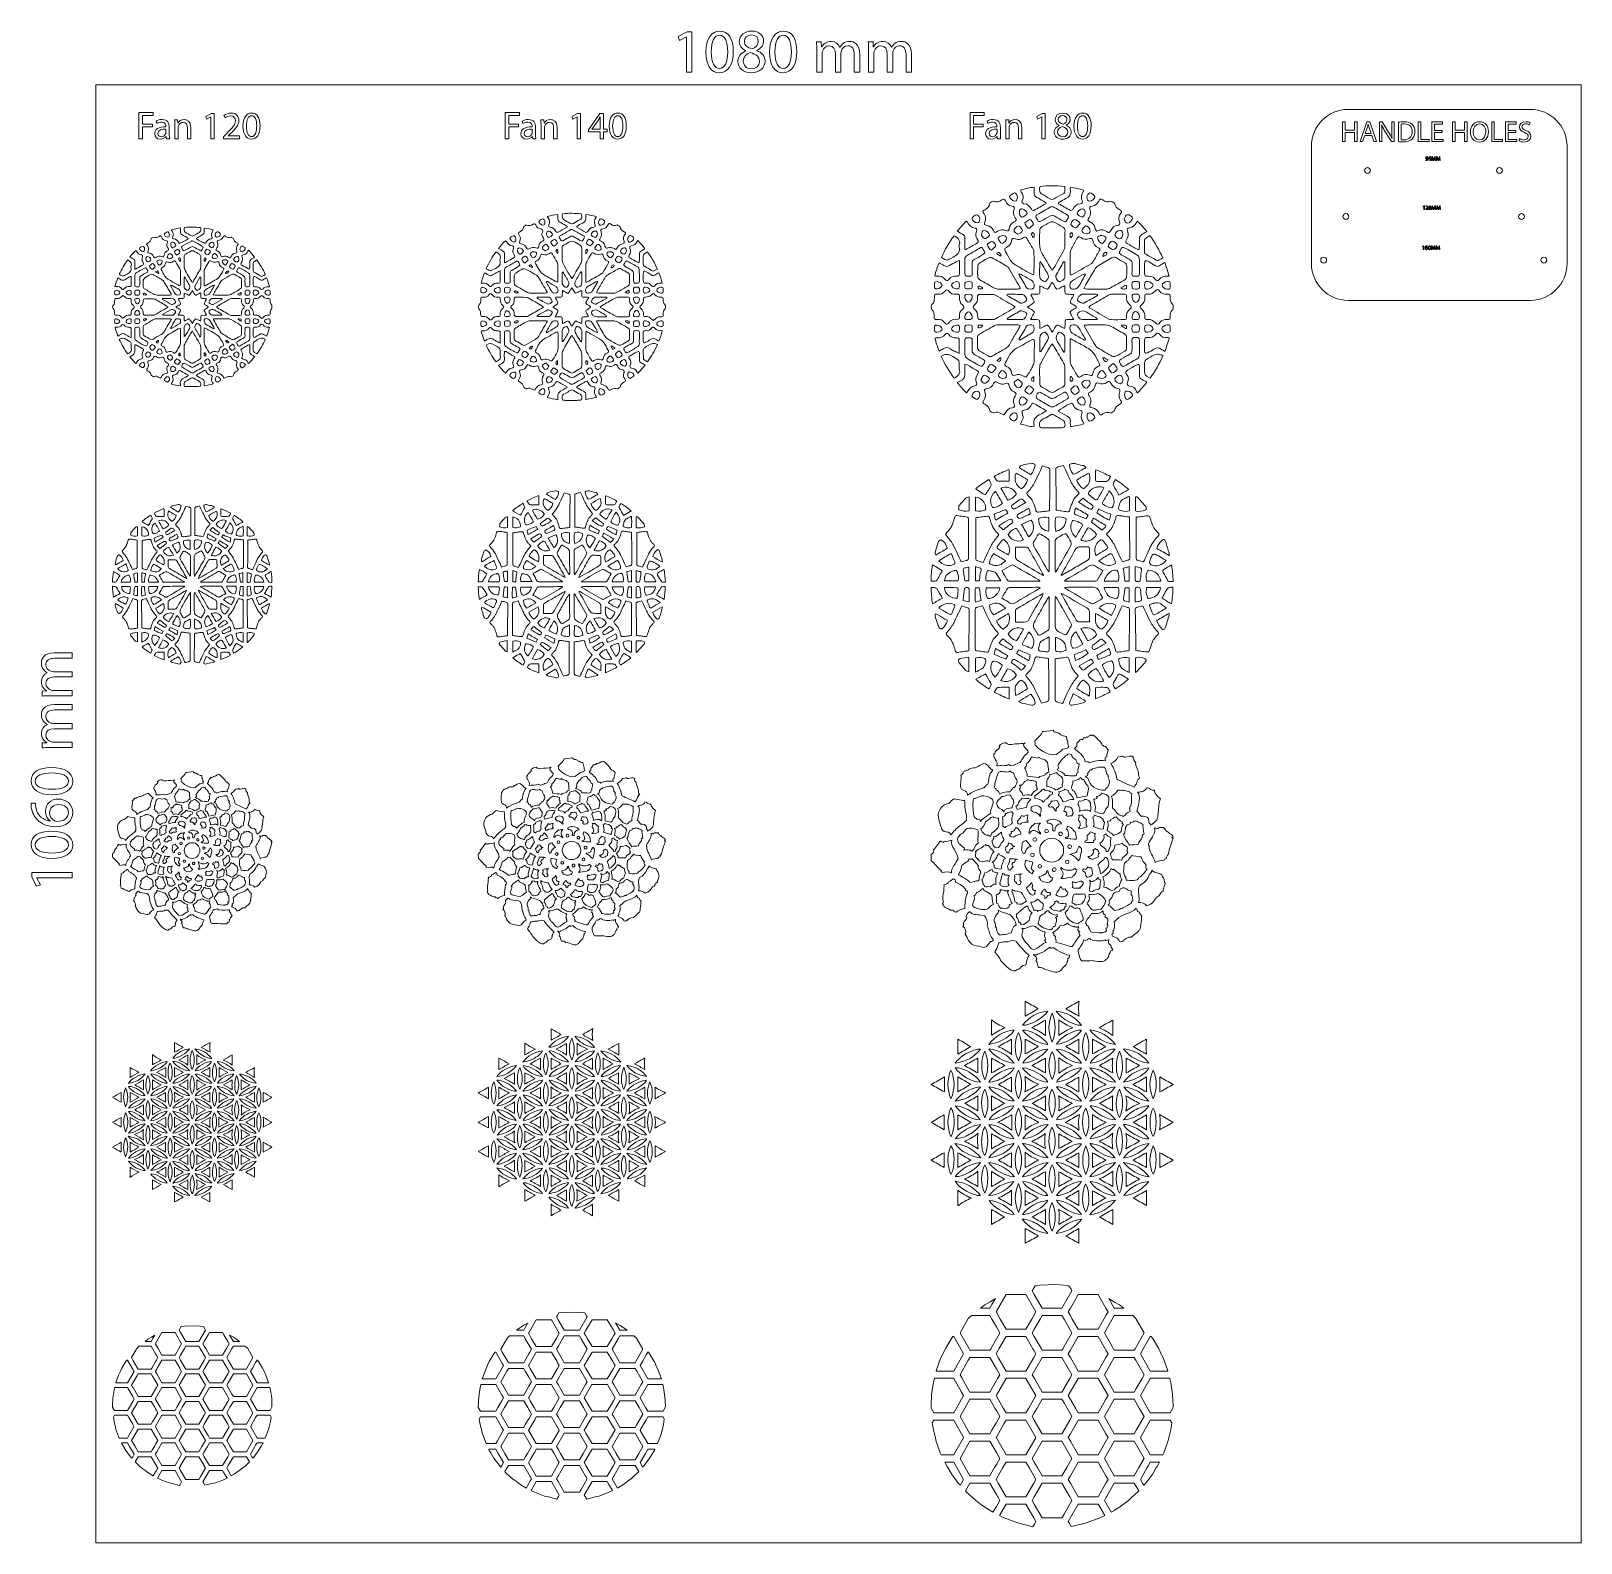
# Model space of a CAD drawing. Header units: millimetres. Extents: x -685 to 442, y -246 to 853.
import ezdxf

# ---------------------------------------------------------------- set-up
doc = ezdxf.new("R2010")
doc.units = ezdxf.units.MM
doc.header["$MEASUREMENT"] = 0
doc.layers.add('Layer 1', color=7, linetype='Continuous')

# ---------------------------------------------------------------- blocks, each defined once
blk = doc.blocks.new('block 3')
at = {"layer": 'Layer 1', "lineweight": 0}
blk.add_open_spline([(-314.9, 302), (-315, 302), (-315, 301.9), (-315, 301.8), (-316.9, 300.6), (-319.5, 302.6), (-321.4, 301.3), (-322.5, 300.5), (-322.9, 295.5), (-323.7, 295.2), (-323.4, 293.8), (-323.6, 293.9), (-324, 292.5), (-323.5, 292.2), (-322.6, 292.2), (-322.8, 291.2), (-321.4, 291.1), (-321.3, 289.9), (-320.7, 289), (-319.1, 290.1), (-317.2, 290.6), (-315, 290.3), (-314.7, 291.7), (-313.7, 291.3), (-313.4, 292.7), (-313.1, 292.7), (-312.8, 292.7), (-312.5, 292.7), (-312, 294.2), (-310.3, 295.1), (-311.2, 297.2), (-312.2, 298), (-312.6, 299.5), (-313, 300.9), (-314, 300.9), (-314.4, 301.4), (-314.9, 302)], degree=3, knots=[0, 0, 0, 0, 1, 1, 1, 2, 2, 2, 3, 3, 3, 4, 4, 4, 5, 5, 5, 6, 6, 6, 7, 7, 7, 8, 8, 8, 9, 9, 9, 10, 10, 10, 11, 11, 11, 12, 12, 12, 12], dxfattribs=at)
blk = doc.blocks.new('block 4')
at = {"layer": 'Layer 1', "lineweight": 0}
blk.add_open_spline([(-292.8, 299.9), (-292.4, 299.4), (-293.7, 297.8), (-294, 297.5), (-294.8, 296.7), (-294, 294.5), (-294.4, 293.1), (-293.1, 293.6), (-292.1, 292.8), (-291, 292.4), (-290.3, 292.1), (-289.8, 291.8), (-289.4, 291.2), (-288.1, 291.7), (-287, 292.6), (-285.6, 293.1), (-286, 294.7), (-284.8, 296.6), (-285.6, 298), (-286.3, 299.3), (-287.9, 299.7), (-288.9, 301.1), (-289.2, 301), (-291.1, 300.3), (-292.8, 299.9)], degree=3, knots=[0, 0, 0, 0, 1, 1, 1, 2, 2, 2, 3, 3, 3, 4, 4, 4, 5, 5, 5, 6, 6, 6, 7, 7, 7, 8, 8, 8, 8], dxfattribs=at)
blk = doc.blocks.new('block 5')
at = {"layer": 'Layer 1', "lineweight": 0}
blk.add_open_spline([(-275.1, 298.2), (-275.3, 298.3), (-276, 297.9), (-276.3, 297.9), (-276.1, 297.7), (-276.2, 297.7), (-276.3, 297.4), (-277, 297.4), (-278.6, 296.2), (-279.7, 296.2), (-279.4, 295), (-280.2, 294), (-280.5, 292.7), (-280.4, 291.5), (-279.9, 290.8), (-278.7, 290.7), (-278.5, 288.6), (-277.3, 288.7), (-277.4, 286.8), (-275.2, 287.2), (-273.7, 287.6), (-271.7, 288), (-271.6, 289.6), (-270.6, 291.5), (-271.2, 293.7), (-272.3, 294.6), (-273, 295.9), (-273.7, 297.2), (-274.1, 296.8), (-275.2, 297.7), (-275.1, 298.2)], degree=3, knots=[0, 0, 0, 0, 1, 1, 1, 2, 2, 2, 3, 3, 3, 4, 4, 4, 5, 5, 5, 6, 6, 6, 7, 7, 7, 8, 8, 8, 9, 9, 9, 10, 10, 10, 10], dxfattribs=at)
blk = doc.blocks.new('block 6')
at = {"layer": 'Layer 1', "lineweight": 0}
blk.add_open_spline([(-305, 297.2), (-305.6, 297.2), (-305.4, 297), (-305.4, 296.6), (-305.8, 296.5), (-307.7, 295.6), (-307.5, 295.2), (-307.6, 294.7), (-308.5, 294.2), (-308.6, 293.9), (-308.8, 294.1), (-309.2, 294.1), (-309.6, 294.1), (-309.2, 293.5), (-309.1, 292.5), (-309.8, 291.9), (-309.4, 290.3), (-307.8, 290.1), (-307.8, 288.2), (-306.4, 288.7), (-304.4, 288.9), (-303.1, 288.2), (-302.4, 289.8), (-301, 290.8), (-299.6, 291.7), (-300.5, 292.3), (-299.7, 293.7), (-300.5, 294.2), (-299.1, 297.6), (-303.6, 295.8), (-305, 297.2)], degree=3, knots=[0, 0, 0, 0, 1, 1, 1, 2, 2, 2, 3, 3, 3, 4, 4, 4, 5, 5, 5, 6, 6, 6, 7, 7, 7, 8, 8, 8, 9, 9, 9, 10, 10, 10, 10], dxfattribs=at)
blk = doc.blocks.new('block 7')
at = {"layer": 'Layer 1', "lineweight": 0}
blk.add_open_spline([(-284.3, 291.7), (-284.5, 291), (-286.7, 290.6), (-287.6, 290.2), (-287.3, 289.7), (-287.5, 289), (-287.9, 288.4), (-286.3, 287.6), (-285.9, 285.9), (-285.1, 284.7), (-282.6, 284.7), (-281.8, 286.4), (-279.2, 286), (-279.5, 287.9), (-281.9, 288.8), (-282.3, 291), (-283.3, 291.2), (-283.6, 291.5), (-284.3, 291.7)], degree=3, knots=[0, 0, 0, 0, 1, 1, 1, 2, 2, 2, 3, 3, 3, 4, 4, 4, 5, 5, 5, 6, 6, 6, 6], dxfattribs=at)
blk = doc.blocks.new('block 8')
at = {"layer": 'Layer 1', "lineweight": 0}
blk.add_open_spline([(-266.6, 287.7), (-266.4, 287.5), (-266.2, 287.3), (-266.1, 287), (-266.3, 286.2), (-267.3, 286.2), (-267.9, 286.2), (-267.9, 284.6), (-267.1, 283.2), (-267.1, 281.7), (-267, 279.7), (-268.5, 279.1), (-266.1, 278.8), (-265.2, 278.7), (-263.1, 277.5), (-262.5, 278.3), (-261.7, 279.2), (-261.9, 279.4), (-261.3, 280.5), (-260.7, 281.7), (-259.8, 281.5), (-259.8, 283.3), (-259.7, 284.2), (-259.2, 286.4), (-259.6, 287.2), (-260.3, 288.7), (-261.8, 289.2), (-263.5, 289.5), (-263.8, 288.7), (-265.7, 287.4), (-266.6, 287.7)], degree=3, knots=[0, 0, 0, 0, 1, 1, 1, 2, 2, 2, 3, 3, 3, 4, 4, 4, 5, 5, 5, 6, 6, 6, 7, 7, 7, 8, 8, 8, 9, 9, 9, 10, 10, 10, 10], dxfattribs=at)
blk = doc.blocks.new('block 9')
at = {"layer": 'Layer 1', "lineweight": 0}
blk.add_open_spline([(-273.3, 285.9), (-273.3, 285.4), (-275.4, 284.8), (-276.1, 285.2), (-278.1, 283.2), (-275, 281.6), (-275.9, 279.3), (-274.4, 279.9), (-271.3, 280.7), (-269.7, 279.1), (-269.4, 280.9), (-269.9, 282.7), (-269.9, 284.3), (-270.2, 284.6), (-270.8, 284.5), (-270.5, 285.4), (-271.4, 285.6), (-272, 286.1), (-273.3, 285.9)], degree=3, knots=[0, 0, 0, 0, 1, 1, 1, 2, 2, 2, 3, 3, 3, 4, 4, 4, 5, 5, 5, 6, 6, 6, 6], dxfattribs=at)
blk = doc.blocks.new('block 10')
at = {"layer": 'Layer 1', "lineweight": 0}
blk.add_open_spline([(-303.4, 280), (-302, 279.5), (-302.7, 278.9), (-301.3, 278.9), (-300.6, 278.9), (-298.3, 277.6), (-298.2, 276.5), (-297.5, 276.7), (-297.8, 277.8), (-298.3, 278), (-297.6, 278.5), (-297.4, 280.2), (-297.6, 280.9), (-298.2, 283), (-302.3, 283.1), (-303.4, 281.2), (-302.9, 280.7), (-303.1, 280.4), (-303.4, 280)], degree=3, knots=[0, 0, 0, 0, 1, 1, 1, 2, 2, 2, 3, 3, 3, 4, 4, 4, 5, 5, 5, 6, 6, 6, 6], dxfattribs=at)
blk = doc.blocks.new('block 11')
at = {"layer": 'Layer 1', "lineweight": 0}
blk.add_open_spline([(-308.7, 277), (-308.5, 276.5), (-310.5, 273.8), (-311.1, 273.8), (-310.6, 273.4), (-310.5, 272.9), (-310.6, 272.3), (-309.2, 272.4), (-309.5, 271.7), (-308.5, 272.6), (-307.6, 273.4), (-306, 273), (-304.9, 273.3), (-304.9, 273.8), (-305.1, 274.2), (-305.5, 274.4), (-305, 275.3), (-305.2, 276.3), (-305, 277.3), (-306.2, 276.9), (-307.7, 276), (-308.7, 277)], degree=3, knots=[0, 0, 0, 0, 1, 1, 1, 2, 2, 2, 3, 3, 3, 4, 4, 4, 5, 5, 5, 6, 6, 6, 7, 7, 7, 7], dxfattribs=at)
blk = doc.blocks.new('block 12')
at = {"layer": 'Layer 1', "lineweight": 0}
blk.add_open_spline([(-317.6, 278.1), (-317.4, 277.3), (-318, 276.6), (-319.1, 276.5), (-319.4, 275.8), (-319.4, 275), (-319.1, 274.9), (-319, 273.4), (-319.1, 272.4), (-319.1, 270.9), (-318.4, 271), (-318.5, 270.2), (-317.8, 270.2), (-317.3, 271.5), (-315.3, 271.2), (-314.4, 271.9), (-314.4, 272.5), (-314.1, 272.8), (-313.8, 272.9), (-314.2, 274.3), (-314, 276.3), (-313.2, 278.1), (-314, 280.3), (-316, 278.1), (-317.6, 278.1)], degree=3, knots=[0, 0, 0, 0, 1, 1, 1, 2, 2, 2, 3, 3, 3, 4, 4, 4, 5, 5, 5, 6, 6, 6, 7, 7, 7, 8, 8, 8, 8], dxfattribs=at)
blk = doc.blocks.new('block 13')
at = {"layer": 'Layer 1', "lineweight": 0}
blk.add_open_spline([(-276.5, 277.2), (-276.2, 276.7), (-276.1, 276.1), (-276.3, 275.5), (-276.9, 273.8), (-276.5, 274.8), (-275.9, 273.4), (-275.3, 272.1), (-275.4, 270.4), (-276.8, 269.8), (-275.6, 269.1), (-273, 270.3), (-271.8, 270.7), (-272.4, 271.6), (-272.5, 273.6), (-272.1, 274.7), (-272.8, 275.7), (-274.2, 276.2), (-274.7, 277.4), (-274.9, 276.8), (-276.1, 277.1), (-276.5, 277.2)], degree=3, knots=[0, 0, 0, 0, 1, 1, 1, 2, 2, 2, 3, 3, 3, 4, 4, 4, 5, 5, 5, 6, 6, 6, 7, 7, 7, 7], dxfattribs=at)
blk = doc.blocks.new('block 14')
at = {"layer": 'Layer 1', "lineweight": 0}
blk.add_open_spline([(-258.6, 274.8), (-257.8, 274), (-259.7, 273.7), (-260.4, 273.6), (-259.3, 272.1), (-260.3, 270), (-260.4, 268.4), (-259.9, 268.1), (-259, 268), (-259, 267.2), (-257.9, 267.1), (-257.2, 266.6), (-256.8, 265.7), (-255.3, 266.4), (-253.6, 266.9), (-252.6, 268.1), (-252.4, 270), (-252.2, 270.9), (-251.3, 272.1), (-251.4, 272.4), (-251.8, 272.4), (-252.1, 272.4), (-251.6, 273), (-252, 273.5), (-252.6, 273.8), (-252.6, 273.9), (-254.7, 275), (-255.3, 276.3), (-256.6, 276.1), (-257.2, 275), (-258.6, 274.8)], degree=3, knots=[0, 0, 0, 0, 1, 1, 1, 2, 2, 2, 3, 3, 3, 4, 4, 4, 5, 5, 5, 6, 6, 6, 7, 7, 7, 8, 8, 8, 9, 9, 9, 10, 10, 10, 10], dxfattribs=at)
blk = doc.blocks.new('block 15')
at = {"layer": 'Layer 1', "lineweight": 0}
blk.add_open_spline([(-326.1, 276), (-325.2, 275.3), (-328.7, 273.7), (-328.8, 273.4), (-329.2, 272.1), (-330.3, 269.8), (-331.3, 269.4), (-330.9, 268.4), (-330.4, 267.2), (-329.5, 266.6), (-329, 266.2), (-328.4, 266), (-327.8, 266), (-326.9, 265.9), (-326.5, 265.2), (-325.9, 265.2), (-325.7, 268), (-322.1, 268.6), (-321.5, 270.8), (-321, 272.5), (-321.5, 273.9), (-321.5, 275.6), (-322.2, 275.5), (-324.4, 275.5), (-324.6, 276.3), (-325, 276), (-325.6, 275.9), (-326.1, 276)], degree=3, knots=[0, 0, 0, 0, 1, 1, 1, 2, 2, 2, 3, 3, 3, 4, 4, 4, 5, 5, 5, 6, 6, 6, 7, 7, 7, 8, 8, 8, 9, 9, 9, 9], dxfattribs=at)
blk = doc.blocks.new('block 16')
at = {"layer": 'Layer 1', "lineweight": 0}
blk.add_open_spline([(-294.4, 273.8), (-294.4, 273.3), (-294.2, 272.9), (-293.9, 272.6), (-291.4, 273.3), (-290.6, 270.7), (-291.2, 268.7), (-291, 268.3), (-290.5, 268.2), (-289.8, 268.2), (-289.8, 270.2), (-289, 272.5), (-286.1, 272.4), (-287.5, 274.7), (-291.7, 275.9), (-294.4, 273.8)], degree=3, knots=[0, 0, 0, 0, 1, 1, 1, 2, 2, 2, 3, 3, 3, 4, 4, 4, 5, 5, 5, 5], dxfattribs=at)
blk = doc.blocks.new('block 17')
at = {"layer": 'Layer 1', "lineweight": 0}
blk.add_open_spline([(-297.9, 267.2), (-299.6, 268.5), (-299.5, 271.3), (-298, 272.8), (-299.1, 272.9), (-300.2, 271.8), (-301.1, 272.4), (-302.7, 271), (-304.5, 269.8), (-304.4, 267.1), (-304.2, 267.1), (-303.9, 267.1), (-303.9, 266.9), (-303.6, 268), (-302.4, 268.6), (-301.4, 268.6), (-301.1, 268.5), (-298.8, 267.6), (-298, 266.6), (-298, 266.8), (-297.7, 266.3), (-297.9, 267.2)], degree=3, knots=[0, 0, 0, 0, 1, 1, 1, 2, 2, 2, 3, 3, 3, 4, 4, 4, 5, 5, 5, 6, 6, 6, 7, 7, 7, 7], dxfattribs=at)
blk = doc.blocks.new('block 18')
at = {"layer": 'Layer 1', "lineweight": 0}
blk.add_open_spline([(-282.7, 270.9), (-283, 270.4), (-282.8, 269.5), (-283.5, 269.4), (-282.4, 269.5), (-282.2, 266.6), (-282, 266.2), (-282.2, 266), (-282.2, 265.7), (-282.2, 265.4), (-282.5, 264.7), (-283.5, 264.9), (-284, 264.5), (-284, 264.2), (-283.6, 264.2), (-283.4, 264), (-282.7, 264.3), (-279.4, 263.4), (-277.8, 263.7), (-277.4, 264.5), (-278.6, 267.5), (-278.5, 267.9), (-279.1, 268.1), (-279.6, 269.2), (-279.9, 269.6), (-280.1, 269.5), (-281.4, 270.9), (-282.7, 270.9)], degree=3, knots=[0, 0, 0, 0, 1, 1, 1, 2, 2, 2, 3, 3, 3, 4, 4, 4, 5, 5, 5, 6, 6, 6, 7, 7, 7, 8, 8, 8, 9, 9, 9, 9], dxfattribs=at)
blk = doc.blocks.new('block 19')
at = {"layer": 'Layer 1', "lineweight": 0}
blk.add_open_spline([(-339.2, 269.7), (-339.4, 269.6), (-341.3, 267.6), (-341.3, 267.2), (-341.9, 267.2), (-342.3, 266.6), (-343.4, 266.2), (-343.4, 266.1), (-343.3, 265.9), (-343.3, 265.7), (-345.1, 264.8), (-344.6, 262.8), (-343.9, 261.3), (-343.6, 261.3), (-341.2, 258.7), (-340.6, 258.7), (-340.5, 258.1), (-341, 258), (-340.9, 257.5), (-339.4, 257.7), (-337.7, 258.2), (-336.5, 257), (-334.6, 258.2), (-334.8, 260.7), (-332.8, 261.5), (-334, 263.4), (-332.1, 266.9), (-333.3, 268.9), (-335.2, 270), (-338.1, 269.9), (-339.2, 269.7)], degree=3, knots=[0, 0, 0, 0, 1, 1, 1, 2, 2, 2, 3, 3, 3, 4, 4, 4, 5, 5, 5, 6, 6, 6, 7, 7, 7, 8, 8, 8, 9, 9, 9, 10, 10, 10, 10], dxfattribs=at)
blk = doc.blocks.new('block 20')
at = {"layer": 'Layer 1', "lineweight": 0}
blk.add_open_spline([(-324.3, 265), (-323.6, 264.7), (-324.7, 263.8), (-324.5, 263.4), (-325.5, 263.2), (-325.1, 262.4), (-325, 261.9), (-324.8, 260.6), (-324.1, 259.1), (-322.5, 258.7), (-320.9, 258.3), (-320.4, 261.5), (-319.2, 262.4), (-317.4, 263.7), (-320.4, 265.4), (-319.8, 267.6), (-320.2, 267.6), (-322.4, 265), (-324.3, 265)], degree=3, knots=[0, 0, 0, 0, 1, 1, 1, 2, 2, 2, 3, 3, 3, 4, 4, 4, 5, 5, 5, 6, 6, 6, 6], dxfattribs=at)
blk = doc.blocks.new('block 21')
at = {"layer": 'Layer 1', "lineweight": 0}
blk.add_open_spline([(-260.9, 266.7), (-261.7, 266.1), (-262.6, 266), (-262.2, 265.9), (-261.9, 264.2), (-262.8, 262.3), (-264.6, 261.2), (-263.7, 259.3), (-260.6, 258.7), (-260.9, 256.5), (-260.6, 256.7), (-260.3, 256.9), (-259.8, 256.8), (-259.9, 257.3), (-257.8, 260.6), (-258.6, 261.4), (-258.5, 261.7), (-258.6, 263.5), (-258.3, 264.7), (-259.8, 265), (-260.7, 265.6), (-260.9, 266.7)], degree=3, knots=[0, 0, 0, 0, 1, 1, 1, 2, 2, 2, 3, 3, 3, 4, 4, 4, 5, 5, 5, 6, 6, 6, 7, 7, 7, 7], dxfattribs=at)
blk = doc.blocks.new('block 22')
at = {"layer": 'Layer 1', "lineweight": 0}
blk.add_open_spline([(-358, 257.7), (-357.5, 257.5), (-358.3, 255.5), (-359.3, 255.1), (-359.5, 254.7), (-359.4, 252.3), (-359.3, 251.6), (-357.3, 250.1), (-356, 247.7), (-353.7, 246.1), (-353.7, 245.8), (-353.7, 245.6), (-353.9, 245.6), (-353.7, 245.3), (-353.1, 245.3), (-353.1, 244.9), (-351.5, 245.2), (-349.3, 245.7), (-348, 244.7), (-348.3, 247.1), (-345.1, 250.6), (-344.3, 252.9), (-344.4, 256.5), (-349, 259.6), (-347.7, 263), (-348.3, 263.1), (-351.2, 261.9), (-352.1, 262.5), (-351.8, 261.2), (-354.2, 262.5), (-353.9, 262.5), (-354.1, 262.8), (-354.7, 262.5), (-354.5, 262.3), (-354.8, 261.9), (-357.4, 257.7), (-358, 257.7)], degree=3, knots=[0, 0, 0, 0, 1, 1, 1, 2, 2, 2, 3, 3, 3, 4, 4, 4, 5, 5, 5, 6, 6, 6, 7, 7, 7, 8, 8, 8, 9, 9, 9, 10, 10, 10, 11, 11, 11, 12, 12, 12, 12], dxfattribs=at)
blk = doc.blocks.new('block 23')
at = {"layer": 'Layer 1', "lineweight": 0}
blk.add_open_spline([(-316.5, 260), (-317.6, 258.6), (-317.9, 259.9), (-317.6, 257.9), (-317.4, 257.2), (-317, 255.8), (-315.7, 255.8), (-316.1, 256.4), (-315.1, 257.7), (-314.8, 258), (-314.4, 258.4), (-313.9, 258.6), (-313.4, 258.5), (-313.8, 259.4), (-312.9, 259.7), (-312.2, 259.7), (-314.4, 259.7), (-313.5, 261.5), (-316, 261.5), (-315.7, 260.4), (-316.1, 260.4), (-316.5, 260)], degree=3, knots=[0, 0, 0, 0, 1, 1, 1, 2, 2, 2, 3, 3, 3, 4, 4, 4, 5, 5, 5, 6, 6, 6, 7, 7, 7, 7], dxfattribs=at)
blk = doc.blocks.new('block 24')
at = {"layer": 'Layer 1', "lineweight": 0}
blk.add_open_spline([(-268.5, 257.7), (-267.4, 256.3), (-269.6, 253.2), (-271.3, 254), (-269.1, 251.2), (-268, 252.6), (-265.4, 253.8), (-265.6, 254.3), (-265.7, 255.7), (-264.9, 255.8), (-265.2, 256.5), (-265.6, 257.2), (-265.8, 257.8), (-266.5, 257.7), (-266.8, 257.9), (-267, 258.5), (-267.4, 258.1), (-267.8, 257.7), (-268.5, 257.7)], degree=3, knots=[0, 0, 0, 0, 1, 1, 1, 2, 2, 2, 3, 3, 3, 4, 4, 4, 5, 5, 5, 6, 6, 6, 6], dxfattribs=at)
blk = doc.blocks.new('block 25')
at = {"layer": 'Layer 1', "lineweight": 0}
blk.add_open_spline([(-325, 250.8), (-324.2, 250.5), (-323.9, 248.9), (-323.9, 248.3), (-323.9, 247.2), (-322.6, 247.4), (-321.6, 247), (-319.6, 246.2), (-320, 247.3), (-319.7, 248.8), (-319.6, 249.4), (-318.3, 251.8), (-318.9, 251.8), (-318.7, 252.4), (-318.2, 252.7), (-317.6, 252.8), (-318.1, 253.8), (-321.4, 254.7), (-321.4, 255.6), (-322, 255.4), (-322.6, 251.8), (-325, 250.8)], degree=3, knots=[0, 0, 0, 0, 1, 1, 1, 2, 2, 2, 3, 3, 3, 4, 4, 4, 5, 5, 5, 6, 6, 6, 7, 7, 7, 7], dxfattribs=at)
blk = doc.blocks.new('block 26')
at = {"layer": 'Layer 1', "lineweight": 0}
blk.add_open_spline([(-238, 246.9), (-238.9, 247.1), (-238.9, 248.7), (-238.5, 249.1), (-238.8, 249.3), (-241.6, 252.9), (-241.3, 253.7), (-242.7, 253.7), (-246.3, 254.2), (-246.5, 254.7), (-247, 253.6), (-248.6, 252.8), (-248.7, 251.7), (-249.7, 251.6), (-249.7, 250.5), (-250.8, 250.4), (-251.2, 246.9), (-251.9, 244.5), (-249.8, 242), (-250.2, 241.6), (-249.8, 241.2), (-249.8, 240.7), (-247.6, 240.5), (-243, 239.8), (-242.6, 242.2), (-241.6, 242.3), (-240.7, 243.7), (-240.8, 243.7), (-239.9, 244), (-238.9, 245.6), (-238, 246.9)], degree=3, knots=[0, 0, 0, 0, 1, 1, 1, 2, 2, 2, 3, 3, 3, 4, 4, 4, 5, 5, 5, 6, 6, 6, 7, 7, 7, 8, 8, 8, 9, 9, 9, 10, 10, 10, 10], dxfattribs=at)
blk = doc.blocks.new('block 27')
at = {"layer": 'Layer 1', "lineweight": 0}
blk.add_open_spline([(-261.6, 253.5), (-262.1, 251.8), (-264.6, 250.8), (-265.7, 249.3), (-264.7, 247.7), (-264.6, 246.5), (-264.2, 244.3), (-262.2, 245), (-261.3, 246.9), (-259.8, 248.1), (-260, 248.3), (-260, 249), (-259.7, 248.9), (-259.1, 249.8), (-260.2, 252.2), (-260.2, 253), (-260.9, 252.8), (-260.7, 253.7), (-261.6, 253.5)], degree=3, knots=[0, 0, 0, 0, 1, 1, 1, 2, 2, 2, 3, 3, 3, 4, 4, 4, 5, 5, 5, 6, 6, 6, 6], dxfattribs=at)
blk = doc.blocks.new('block 28')
at = {"layer": 'Layer 1', "lineweight": 0}
blk.add_open_spline([(-336.3, 252.6), (-336.9, 252.4), (-337.6, 252.4), (-338.2, 252.6), (-337.4, 251.6), (-341.6, 249.6), (-342.1, 249.1), (-342.1, 248.3), (-343.5, 243.7), (-344.3, 243.7), (-343.6, 243.4), (-337.3, 240.1), (-337.7, 239.4), (-335.9, 239.4), (-334.5, 240.6), (-332.6, 240.2), (-332.3, 242), (-332, 243.7), (-331.3, 245.4), (-331.8, 245.8), (-333.8, 248.3), (-332.8, 248.8), (-333.9, 250.1), (-335.2, 251.3), (-336.3, 252.6)], degree=3, knots=[0, 0, 0, 0, 1, 1, 1, 2, 2, 2, 3, 3, 3, 4, 4, 4, 5, 5, 5, 6, 6, 6, 7, 7, 7, 8, 8, 8, 8], dxfattribs=at)
blk = doc.blocks.new('block 29')
at = {"layer": 'Layer 1', "lineweight": 0}
blk.add_open_spline([(-273.7, 247.1), (-275.1, 245.2), (-273.7, 246), (-272.8, 244.9), (-272.6, 244.5), (-272.5, 244.1), (-272.5, 243.6), (-272.5, 242.1), (-271.8, 243.3), (-271.7, 242.1), (-269.1, 242.9), (-268.4, 243.4), (-268.8, 245.8), (-268.9, 246.5), (-269, 247.5), (-269.8, 247.8), (-269.6, 247.1), (-271.4, 247.6), (-271.3, 248.3), (-271.6, 247.8), (-272.3, 245.6), (-273.7, 247.1)], degree=3, knots=[0, 0, 0, 0, 1, 1, 1, 2, 2, 2, 3, 3, 3, 4, 4, 4, 5, 5, 5, 6, 6, 6, 7, 7, 7, 7], dxfattribs=at)
blk = doc.blocks.new('block 30')
at = {"layer": 'Layer 1', "lineweight": 0}
blk.add_open_spline([(-286.2, 247.8), (-287.1, 247.8), (-285.7, 247.2), (-286.6, 247.1), (-285.2, 245.6), (-284.4, 242.8), (-286.6, 241.5), (-284.6, 241.7), (-282.7, 241.9), (-280.2, 242.4), (-280.3, 242.9), (-279.7, 243), (-279.4, 243), (-278.1, 244), (-278, 245.7), (-277.2, 246.4), (-277.7, 246.6), (-278.3, 246.7), (-278.5, 247.2), (-278.8, 247.3), (-278.9, 247), (-279.2, 247), (-278.7, 246.2), (-283.8, 245.7), (-284.5, 246.6), (-284.8, 246.8), (-286.2, 247.4), (-286.2, 247.8)], degree=3, knots=[0, 0, 0, 0, 1, 1, 1, 2, 2, 2, 3, 3, 3, 4, 4, 4, 5, 5, 5, 6, 6, 6, 7, 7, 7, 8, 8, 8, 9, 9, 9, 9], dxfattribs=at)
blk = doc.blocks.new('block 31')
at = {"layer": 'Layer 1', "lineweight": 0}
blk.add_open_spline([(-236.9, 243.9), (-237, 241.5), (-239.8, 238.9), (-242.1, 237.7), (-243.9, 234.3), (-241.8, 231.2), (-242.8, 228.2), (-241.1, 228.2), (-239.1, 227.6), (-238.2, 226.3), (-235.3, 226.5), (-232.9, 230.7), (-232.8, 231), (-230.5, 231.4), (-231.2, 233.8), (-229.1, 234.4), (-229.4, 234.8), (-228, 238.6), (-227.8, 238.9), (-228.3, 239.2), (-228.5, 242.2), (-229.6, 242.9), (-229.5, 245.2), (-234.3, 244.2), (-235.3, 246.3), (-235.2, 245.7), (-236.3, 243.5), (-236.9, 243.9)], degree=3, knots=[0, 0, 0, 0, 1, 1, 1, 2, 2, 2, 3, 3, 3, 4, 4, 4, 5, 5, 5, 6, 6, 6, 7, 7, 7, 8, 8, 8, 9, 9, 9, 9], dxfattribs=at)
blk = doc.blocks.new('block 32')
at = {"layer": 'Layer 1', "lineweight": 0}
blk.add_open_spline([(-291, 241.9), (-292.3, 241.7), (-294.1, 244.9), (-293.8, 246.1), (-294, 245.9), (-294.4, 245.9), (-294.6, 245.7), (-294.7, 245.3), (-294.3, 245.4), (-294.3, 245.1), (-294.7, 244.2), (-297.5, 242.4), (-298.7, 242.7), (-299.1, 241.4), (-297.7, 241.7), (-297.7, 240.5), (-296, 239.2), (-291.5, 238.5), (-291, 241.9)], degree=3, knots=[0, 0, 0, 0, 1, 1, 1, 2, 2, 2, 3, 3, 3, 4, 4, 4, 5, 5, 5, 6, 6, 6, 6], dxfattribs=at)
blk = doc.blocks.new('block 33')
at = {"layer": 'Layer 1', "lineweight": 0}
blk.add_open_spline([(-308.2, 244.2), (-309.1, 244), (-311.6, 244.1), (-312.6, 243.4), (-312, 242.4), (-312.4, 241.3), (-312.6, 240.5), (-312.5, 239.7), (-311, 239.3), (-311.3, 238.5), (-310.7, 238.5), (-310, 238), (-309.4, 238.2), (-309, 238.6), (-309.2, 239.4), (-308.5, 239.5), (-309, 239.8), (-309.2, 240.1), (-309.5, 240.6), (-309.4, 241.9), (-309.2, 242), (-309.5, 243.2), (-309.4, 243.9), (-308.8, 244), (-308.2, 244.2)], degree=3, knots=[0, 0, 0, 0, 1, 1, 1, 2, 2, 2, 3, 3, 3, 4, 4, 4, 5, 5, 5, 6, 6, 6, 7, 7, 7, 8, 8, 8, 8], dxfattribs=at)
blk = doc.blocks.new('block 34')
at = {"layer": 'Layer 1', "lineweight": 0}
blk.add_open_spline([(-346.9, 241.4), (-347.1, 241.5), (-348.3, 240.2), (-349.7, 239.7), (-349.3, 238.9), (-351.4, 237.9), (-352.1, 238), (-351.8, 237.7), (-352.5, 234.4), (-352.3, 234.3), (-352.7, 233.2), (-353, 229.3), (-352.5, 228.3), (-352.6, 228.1), (-352.7, 227.8), (-353, 227.6), (-352.8, 226.8), (-351.8, 226.1), (-352, 225.4), (-349.8, 225.1), (-349, 223.3), (-347.1, 223.7), (-346.7, 223.6), (-346.6, 223.2), (-346.5, 222.9), (-345.7, 223.1), (-345.6, 222.6), (-345.2, 222.6), (-345.2, 223.2), (-341.2, 224.9), (-340.4, 224.7), (-340.4, 227.4), (-340, 230.1), (-339.6, 232.5), (-338.9, 233), (-338.7, 233.9), (-339.1, 234.7), (-339.9, 234.4), (-340.4, 235.6), (-339.9, 235.7), (-340.6, 236.1), (-340.9, 236.8), (-341.7, 237.2), (-341.7, 237.6), (-344.1, 239), (-345.6, 239.5), (-345.4, 240.3), (-346.3, 241.6), (-346.9, 241.4)], degree=3, knots=[0, 0, 0, 0, 1, 1, 1, 2, 2, 2, 3, 3, 3, 4, 4, 4, 5, 5, 5, 6, 6, 6, 7, 7, 7, 8, 8, 8, 9, 9, 9, 10, 10, 10, 11, 11, 11, 12, 12, 12, 13, 13, 13, 14, 14, 14, 15, 15, 15, 16, 16, 16, 16], dxfattribs=at)
blk = doc.blocks.new('block 35')
at = {"layer": 'Layer 1', "lineweight": 0}
blk.add_open_spline([(-275.8, 236.6), (-275.4, 236.6), (-273.4, 238.4), (-273.8, 239.7), (-274.3, 239.5), (-275.1, 239.9), (-274.7, 240.2), (-274.6, 240.5), (-279.6, 238.5), (-279.6, 239.8), (-280, 239.7), (-279.9, 239), (-280.2, 238.6), (-279.9, 238.3), (-279.3, 236.9), (-280.1, 236.5), (-279.1, 235.7), (-277.1, 236.3), (-275.5, 236.2), (-275.6, 236.3), (-275.6, 236.6), (-275.8, 236.6)], degree=3, knots=[0, 0, 0, 0, 1, 1, 1, 2, 2, 2, 3, 3, 3, 4, 4, 4, 5, 5, 5, 6, 6, 6, 7, 7, 7, 7], dxfattribs=at)
blk = doc.blocks.new('block 36')
at = {"layer": 'Layer 1', "lineweight": 0}
blk.add_open_spline([(-289.3, 232.5), (-287.1, 230.6), (-282.2, 230.8), (-282.6, 234), (-283.2, 234.4), (-284.3, 234.9), (-283.9, 235.8), (-284.3, 235.7), (-284.8, 235.6), (-285.4, 235.6), (-285.9, 235.8), (-286.1, 236.5), (-286.2, 237.1), (-286.8, 236.8), (-288.3, 234.1), (-289.3, 232.5)], degree=3, knots=[0, 0, 0, 0, 1, 1, 1, 2, 2, 2, 3, 3, 3, 4, 4, 4, 5, 5, 5, 5], dxfattribs=at)
blk = doc.blocks.new('block 37')
at = {"layer": 'Layer 1', "lineweight": 0}
blk.add_open_spline([(-261.4, 229), (-261.9, 230.4), (-263, 231.3), (-264.2, 232.3), (-265.9, 233.8), (-265.5, 232.9), (-267.6, 232.5), (-268.8, 232.3), (-269.7, 232.7), (-270.7, 232.5), (-270.2, 231.3), (-270.3, 229.7), (-271.1, 228.5), (-271.8, 228.2), (-271.9, 227.7), (-271.4, 227.2), (-270.8, 226.6), (-271.1, 226.4), (-270.5, 225.8), (-269.7, 225.1), (-269.4, 224), (-268.3, 223.8), (-266.6, 223.6), (-265.1, 224.7), (-263.4, 224.3), (-264.2, 224.9), (-261.9, 226.3), (-262.1, 227.1), (-261.8, 227.2), (-261.2, 228.5), (-261.4, 229)], degree=3, knots=[0, 0, 0, 0, 1, 1, 1, 2, 2, 2, 3, 3, 3, 4, 4, 4, 5, 5, 5, 6, 6, 6, 7, 7, 7, 8, 8, 8, 9, 9, 9, 10, 10, 10, 10], dxfattribs=at)
blk = doc.blocks.new('block 38')
at = {"layer": 'Layer 1', "lineweight": 0}
blk.add_open_spline([(-299.5, 230), (-300.4, 228.9), (-302, 228.2), (-303.4, 228.3), (-303.1, 226.6), (-302.7, 226.4), (-302, 225), (-301.8, 224.6), (-301.7, 224.2), (-301.6, 223.8), (-301.1, 224), (-299.3, 224), (-299.5, 222.9), (-298.9, 223.6), (-297.8, 223.6), (-297.3, 223.9), (-296, 224.7), (-297, 225), (-296.4, 226.1), (-295.9, 227.1), (-296.5, 227.7), (-297.4, 228.2), (-298, 228.5), (-299, 229.9), (-299.5, 230)], degree=3, knots=[0, 0, 0, 0, 1, 1, 1, 2, 2, 2, 3, 3, 3, 4, 4, 4, 5, 5, 5, 6, 6, 6, 7, 7, 7, 8, 8, 8, 8], dxfattribs=at)
blk = doc.blocks.new('block 39')
at = {"layer": 'Layer 1', "lineweight": 0}
blk.add_open_spline([(-284.9, 224), (-284.3, 224.9), (-284.5, 225.5), (-283.5, 226), (-284, 226.5), (-283.2, 226.8), (-283.6, 227.7), (-285.2, 227.4), (-288.1, 227.3), (-288.4, 228.9), (-289.2, 229.1), (-288.9, 228.6), (-289.8, 228.7), (-289.3, 227.3), (-291.5, 226.1), (-292.6, 225.3), (-292.8, 225.1), (-291.3, 225.1), (-291.6, 224.1), (-289.8, 223.3), (-287.7, 223.2), (-286.4, 223.3), (-286.8, 224), (-286, 223.9), (-284.9, 224)], degree=3, knots=[0, 0, 0, 0, 1, 1, 1, 2, 2, 2, 3, 3, 3, 4, 4, 4, 5, 5, 5, 6, 6, 6, 7, 7, 7, 8, 8, 8, 8], dxfattribs=at)
blk = doc.blocks.new('block 40')
at = {"layer": 'Layer 1', "lineweight": 0}
blk.add_open_spline([(-290.5, 214.6), (-290.4, 214.7), (-290.2, 214.7), (-290, 214.6), (-289.7, 214.5), (-289.4, 216.4), (-289.2, 216.8), (-289, 217.3), (-288.4, 219.5), (-289.5, 219.4), (-289, 220), (-288.1, 220.3), (-288.6, 221.3), (-290.1, 220.5), (-291.5, 221.8), (-292.3, 222.2), (-292.6, 222.4), (-293.4, 222.6), (-293, 223.1), (-293.6, 224.2), (-294.6, 222.9), (-295.3, 222.8), (-295.3, 222.5), (-295.1, 222.4), (-295, 222.4), (-295.6, 222), (-296.4, 221.5), (-297.1, 221.2), (-298.7, 220.4), (-298.2, 220), (-298.6, 218.4), (-299.1, 216.5), (-299.8, 216), (-298, 215), (-296, 213.8), (-291.7, 211.1), (-290.5, 214.6)], degree=3, knots=[0, 0, 0, 0, 1, 1, 1, 2, 2, 2, 3, 3, 3, 4, 4, 4, 5, 5, 5, 6, 6, 6, 7, 7, 7, 8, 8, 8, 9, 9, 9, 10, 10, 10, 11, 11, 11, 12, 12, 12, 12], dxfattribs=at)
blk = doc.blocks.new('block 41')
at = {"layer": 'Layer 1', "lineweight": 0}
blk.add_open_spline([(-289.2, 323.7), (-290.1, 323.5), (-290.4, 324.1), (-290.8, 324.9), (-292.6, 324.5), (-296.7, 324.1), (-297, 324.1), (-296.5, 323.2), (-300.9, 319.2), (-301.3, 318.9), (-300.2, 318.1), (-301.8, 316.6), (-300.4, 316.2), (-300.2, 315.1), (-293.7, 310), (-288.8, 311.2), (-288.9, 311.9), (-285.9, 313.2), (-285.4, 314.2), (-284, 314.5), (-282.5, 314.6), (-282, 315.7), (-282.9, 316.5), (-281.9, 318.5), (-283.1, 319.4), (-282.7, 320), (-283.5, 320.7), (-283.3, 321.4), (-284.8, 321.4), (-285.5, 322), (-286.7, 322.3), (-286.7, 323.3), (-289.2, 323.5), (-289.2, 323.7)], degree=3, knots=[0, 0, 0, 0, 1, 1, 1, 2, 2, 2, 3, 3, 3, 4, 4, 4, 5, 5, 5, 6, 6, 6, 7, 7, 7, 8, 8, 8, 9, 9, 9, 10, 10, 10, 11, 11, 11, 11], dxfattribs=at)
blk = doc.blocks.new('block 42')
at = {"layer": 'Layer 1', "lineweight": 0}
blk.add_open_spline([(-268.1, 322.2), (-268.4, 321.9), (-269.3, 321.7), (-269.4, 322.2), (-270.1, 322.3), (-270.1, 321.6), (-270.7, 321.5), (-271, 321.6), (-271.4, 321.3), (-271.4, 321), (-272.2, 320.9), (-273.4, 320.3), (-273.5, 320.7), (-274.3, 319.6), (-274.3, 319.5), (-275.8, 319.9), (-275.5, 319.1), (-277, 318.3), (-277.4, 317.5), (-277.5, 317.4), (-277.4, 316.4), (-277.6, 316), (-277.9, 315.4), (-278.4, 315.2), (-278.9, 314.7), (-276.5, 312.6), (-273.7, 310.9), (-272.8, 307.3), (-272, 307), (-270.8, 307.5), (-270.4, 306.5), (-267.9, 307.7), (-264.8, 308.2), (-261.4, 307.7), (-261.6, 308.4), (-261.8, 310.1), (-260.7, 310), (-260.7, 311.3), (-260.1, 312.5), (-259.9, 313.9), (-260.1, 314.1), (-260.4, 314.2), (-260.2, 314.7), (-260.9, 314.7), (-261.2, 315.9), (-262.4, 315.9), (-262.4, 316.1), (-262.9, 316.5), (-263.2, 316.6), (-263, 316.8), (-264.2, 317.3), (-263.4, 317.4), (-263.7, 317.6), (-266.6, 320.9), (-268.1, 322.2)], degree=3, knots=[0, 0, 0, 0, 1, 1, 1, 2, 2, 2, 3, 3, 3, 4, 4, 4, 5, 5, 5, 6, 6, 6, 7, 7, 7, 8, 8, 8, 9, 9, 9, 10, 10, 10, 11, 11, 11, 12, 12, 12, 13, 13, 13, 14, 14, 14, 15, 15, 15, 16, 16, 16, 17, 17, 17, 18, 18, 18, 18], dxfattribs=at)
blk = doc.blocks.new('block 43')
at = {"layer": 'Layer 1', "lineweight": 0}
blk.add_open_spline([(-314.1, 317), (-314.8, 316.8), (-316.9, 316.8), (-317.1, 317.9), (-318.4, 317.8), (-320.3, 317.3), (-321.1, 316.2), (-321.2, 315.9), (-320.8, 316), (-320.7, 315.7), (-320.7, 315.3), (-321.9, 313.8), (-322.2, 313.9), (-323.9, 313), (-322.7, 311.8), (-324.3, 311.5), (-323.9, 311.3), (-323.8, 311), (-324.1, 310.6), (-324.4, 309.6), (-323.7, 309.5), (-323.3, 308.7), (-322.7, 307.1), (-321.9, 307), (-322.4, 304.8), (-320.6, 305.3), (-317, 304.5), (-315.8, 305.6), (-313.2, 303.8), (-311.6, 306.5), (-309.3, 306.6), (-308.7, 307.9), (-308, 309.2), (-307.1, 310.3), (-306.5, 311), (-304.9, 311.9), (-304.9, 312.8), (-304.7, 314.2), (-309.3, 316.3), (-306.5, 317.9), (-307.6, 317.1), (-311.8, 317.5), (-314.1, 317)], degree=3, knots=[0, 0, 0, 0, 1, 1, 1, 2, 2, 2, 3, 3, 3, 4, 4, 4, 5, 5, 5, 6, 6, 6, 7, 7, 7, 8, 8, 8, 9, 9, 9, 10, 10, 10, 11, 11, 11, 12, 12, 12, 13, 13, 13, 14, 14, 14, 14], dxfattribs=at)
blk = doc.blocks.new('block 44')
at = {"layer": 'Layer 1', "lineweight": 0}
blk.add_open_spline([(-276.1, 306), (-276.4, 306.2), (-276.7, 305.8), (-277.3, 306.1), (-277.2, 307.6), (-278.6, 308.9), (-280.1, 309.8), (-279.5, 310.7), (-281.5, 312.2), (-282.5, 311.3), (-282.6, 311.1), (-283.2, 310.6), (-283.5, 310.8), (-283.8, 310), (-284.4, 310.6), (-284.5, 309.7), (-284.6, 309.7), (-285.4, 309), (-285.6, 308.6), (-285.8, 309), (-288, 305.5), (-288.3, 305), (-288.3, 304.4), (-287.8, 304.5), (-287.7, 304.1), (-287.8, 303.5), (-288.2, 303), (-288.6, 302.6), (-287, 301.5), (-284.5, 301.3), (-284, 299.4), (-281.8, 299.7), (-279.1, 298.6), (-277.6, 299.6), (-277.9, 300.3), (-277.4, 301.1), (-276.8, 301.3), (-277.2, 302.9), (-276.3, 303.8), (-276.1, 306)], degree=3, knots=[0, 0, 0, 0, 1, 1, 1, 2, 2, 2, 3, 3, 3, 4, 4, 4, 5, 5, 5, 6, 6, 6, 7, 7, 7, 8, 8, 8, 9, 9, 9, 10, 10, 10, 11, 11, 11, 12, 12, 12, 13, 13, 13, 13], dxfattribs=at)
blk = doc.blocks.new('block 45')
at = {"layer": 'Layer 1', "lineweight": 0}
blk.add_open_spline([(-244.5, 306.8), (-244.9, 307), (-246.5, 309.3), (-245.7, 309.7), (-246.4, 311.1), (-249.4, 309.8), (-250.3, 309.8), (-250.5, 309.8), (-251.9, 309.7), (-251.6, 310.3), (-251.5, 310.2), (-254.2, 309.8), (-254.6, 309.8), (-255.5, 307.8), (-256.7, 307.1), (-258.5, 306.1), (-256.3, 303.6), (-255.8, 300.3), (-254.8, 297.2), (-251.7, 295.6), (-248.5, 294.3), (-245.3, 292.9), (-244.8, 294), (-244.1, 294.3), (-243.8, 295.5), (-243.6, 296.5), (-243.2, 297.6), (-242, 297.9), (-242, 298.1), (-242.7, 298.5), (-242.8, 299), (-242.9, 300.2), (-242.9, 301.4), (-243.3, 302.5), (-243.4, 303.1), (-244.9, 306.5), (-244.5, 306.8)], degree=3, knots=[0, 0, 0, 0, 1, 1, 1, 2, 2, 2, 3, 3, 3, 4, 4, 4, 5, 5, 5, 6, 6, 6, 7, 7, 7, 8, 8, 8, 9, 9, 9, 10, 10, 10, 11, 11, 11, 12, 12, 12, 12], dxfattribs=at)
blk = doc.blocks.new('block 46')
at = {"layer": 'Layer 1', "lineweight": 0}
blk.add_open_spline([(-299, 309.8), (-299.2, 309.6), (-299.2, 309.2), (-299.5, 309.2), (-300.2, 309.2), (-302, 310.2), (-303.1, 309.7), (-303.1, 309), (-305.1, 306), (-305.9, 306), (-305.6, 304.9), (-306.2, 304.3), (-306.9, 303.8), (-306.4, 303.2), (-305.3, 300), (-305.4, 299.1), (-303.2, 298.5), (-301.4, 298.9), (-299, 298.1), (-298.5, 299.4), (-296.2, 299), (-295.1, 299.8), (-295.2, 300.6), (-294, 301), (-293.3, 301.4), (-293.6, 303.3), (-293.8, 305.5), (-293.9, 306.8), (-294.6, 307.2), (-294.8, 307.6), (-295.4, 308.3), (-295.8, 308.3), (-297.1, 309), (-298, 309), (-298, 309.3), (-298.6, 309.3), (-299, 309.8)], degree=3, knots=[0, 0, 0, 0, 1, 1, 1, 2, 2, 2, 3, 3, 3, 4, 4, 4, 5, 5, 5, 6, 6, 6, 7, 7, 7, 8, 8, 8, 9, 9, 9, 10, 10, 10, 11, 11, 11, 12, 12, 12, 12], dxfattribs=at)
blk = doc.blocks.new('block 47')
at = {"layer": 'Layer 1', "lineweight": 0}
blk.add_open_spline([(-342.6, 292.6), (-342.3, 291.5), (-340.9, 291), (-340, 290.7), (-339.3, 290.5), (-338.5, 288.4), (-339, 288.3), (-337.1, 289.4), (-335.2, 290.7), (-333.1, 291.4), (-331.7, 291.8), (-329.7, 292), (-328.9, 293.4), (-328.6, 294), (-328.1, 294.4), (-327.4, 294.6), (-327.2, 295.7), (-327.1, 296.9), (-326.9, 298), (-326.5, 299.6), (-326, 301.4), (-324.6, 302.5), (-326.3, 303.2), (-327.3, 305.1), (-328.8, 306), (-330.1, 306.8), (-332.3, 304.8), (-333, 304.6), (-333.8, 303.7), (-335.3, 303.7), (-336.5, 303.6), (-337.7, 303.4), (-338.2, 302.6), (-339.3, 302.2), (-340.4, 301.8), (-340.4, 302.4), (-341.2, 301.2), (-341.4, 300.8), (-342.2, 299.7), (-342.6, 299.6), (-342.1, 298.6), (-343.3, 294.9), (-342.6, 292.6)], degree=3, knots=[0, 0, 0, 0, 1, 1, 1, 2, 2, 2, 3, 3, 3, 4, 4, 4, 5, 5, 5, 6, 6, 6, 7, 7, 7, 8, 8, 8, 9, 9, 9, 10, 10, 10, 11, 11, 11, 12, 12, 12, 13, 13, 13, 14, 14, 14, 14], dxfattribs=at)
blk = doc.blocks.new('block 48')
at = {"layer": 'Layer 1', "lineweight": 0}
blk.add_open_spline([(-243.4, 290), (-241.1, 288.2), (-243, 282.6), (-243.8, 279.5), (-243.1, 279.1), (-241.7, 276.7), (-241.2, 276.5), (-240.3, 276.6), (-236.6, 277.1), (-236.9, 272.6), (-236.3, 272.5), (-236, 272.1), (-236.3, 271.6), (-235.1, 271.3), (-233.1, 274.3), (-232.5, 274.4), (-232.5, 275.2), (-231.8, 276.2), (-232, 276.3), (-231.9, 276.6), (-231.8, 277.2), (-232, 277.3), (-232, 277.6), (-231.3, 283.1), (-231.3, 283.3), (-231.3, 283.6), (-230.8, 286.3), (-230.5, 286.4), (-230.6, 286.6), (-234, 288.8), (-233.9, 291.2), (-235.3, 290.6), (-236.7, 292.4), (-238.2, 292.7), (-238.3, 291.6), (-240.3, 290.5), (-241, 290.4), (-241.2, 290.5), (-242.1, 290), (-243.4, 290)], degree=3, knots=[0, 0, 0, 0, 1, 1, 1, 2, 2, 2, 3, 3, 3, 4, 4, 4, 5, 5, 5, 6, 6, 6, 7, 7, 7, 8, 8, 8, 9, 9, 9, 10, 10, 10, 11, 11, 11, 12, 12, 12, 13, 13, 13, 13], dxfattribs=at)
blk = doc.blocks.new('block 49')
at = {"layer": 'Layer 1', "lineweight": 0}
blk.add_open_spline([(-296.9, 291.5), (-297.1, 291), (-300.7, 288.3), (-301.1, 288), (-300.8, 287.4), (-301.1, 287), (-301.1, 286.5), (-299.1, 286.4), (-297.1, 286.1), (-296.4, 284.5), (-295.9, 284.6), (-295.8, 285.1), (-295.7, 285.7), (-293.5, 286), (-293.6, 288.7), (-291.2, 288.9), (-291.1, 289.4), (-291, 289.6), (-291.2, 290), (-292.5, 290.1), (-294, 291.9), (-295.3, 291), (-295.5, 291.1), (-296.2, 291.4), (-295.7, 291.7), (-295.9, 292.2), (-297, 291), (-296.9, 291.5)], degree=3, knots=[0, 0, 0, 0, 1, 1, 1, 2, 2, 2, 3, 3, 3, 4, 4, 4, 5, 5, 5, 6, 6, 6, 7, 7, 7, 8, 8, 8, 9, 9, 9, 9], dxfattribs=at)
blk = doc.blocks.new('block 50')
at = {"layer": 'Layer 1', "lineweight": 0}
blk.add_open_spline([(-250.6, 291), (-251.2, 291.3), (-251.7, 290.9), (-252.3, 291.2), (-252.3, 290.9), (-253.6, 291.3), (-254.4, 291.2), (-254.4, 291), (-256.9, 288), (-258.1, 287.9), (-256.8, 286.6), (-257.8, 282.9), (-257.5, 281.2), (-255.8, 280), (-255.1, 277.7), (-252.9, 277), (-252.2, 277), (-251.8, 276.8), (-251.4, 276.5), (-251, 277), (-249.7, 277.4), (-250, 278.1), (-249.1, 278.4), (-248.5, 278.9), (-247.5, 279.1), (-248.1, 279.8), (-247.5, 280.2), (-247.8, 281.1), (-247.8, 281.6), (-247.4, 281.7), (-247.5, 282), (-246.6, 282.3), (-246.8, 289.1), (-246.7, 289.3), (-246.9, 289.8), (-247.9, 289.3), (-247.7, 290.2), (-248.1, 290.3), (-251, 291), (-250.6, 291)], degree=3, knots=[0, 0, 0, 0, 1, 1, 1, 2, 2, 2, 3, 3, 3, 4, 4, 4, 5, 5, 5, 6, 6, 6, 7, 7, 7, 8, 8, 8, 9, 9, 9, 10, 10, 10, 11, 11, 11, 12, 12, 12, 13, 13, 13, 13], dxfattribs=at)
blk = doc.blocks.new('block 51')
at = {"layer": 'Layer 1', "lineweight": 0}
blk.add_open_spline([(-335.6, 278.5), (-335.5, 278.1), (-335.1, 276.1), (-335.1, 276.1), (-334.2, 275.3), (-334.1, 274.9), (-332.9, 274.8), (-332.2, 274.8), (-331.7, 274.4), (-331.7, 273.6), (-330.5, 274.8), (-329.3, 275.9), (-328, 276.9), (-327.3, 277.4), (-326.6, 277.8), (-325.8, 278.1), (-326.1, 279), (-326, 279.8), (-325.7, 280.6), (-324.8, 283.2), (-323.2, 285.4), (-326.1, 286.9), (-327.8, 287.8), (-329.2, 288.2), (-331, 288.1), (-331.5, 288), (-335.1, 285.8), (-335.4, 286.5), (-335.9, 285.9), (-336, 281), (-335.6, 278.5)], degree=3, knots=[0, 0, 0, 0, 1, 1, 1, 2, 2, 2, 3, 3, 3, 4, 4, 4, 5, 5, 5, 6, 6, 6, 7, 7, 7, 8, 8, 8, 9, 9, 9, 10, 10, 10, 10], dxfattribs=at)
blk = doc.blocks.new('block 52')
at = {"layer": 'Layer 1', "lineweight": 0}
blk.add_open_spline([(-314, 286.8), (-314.9, 287.6), (-314.3, 288.6), (-315.8, 288.5), (-317.1, 288.4), (-318.3, 287.5), (-319.6, 287.7), (-320.3, 286.6), (-322.8, 284.8), (-322.5, 283.8), (-322.2, 282.8), (-322.2, 281.5), (-321.1, 281.1), (-320.2, 280.6), (-319, 280.2), (-318.6, 279.1), (-318.3, 280.8), (-315.3, 281.4), (-313.9, 281.3), (-313.8, 282.8), (-311.7, 284.7), (-314, 286.8)], degree=3, knots=[0, 0, 0, 0, 1, 1, 1, 2, 2, 2, 3, 3, 3, 4, 4, 4, 5, 5, 5, 6, 6, 6, 7, 7, 7, 7], dxfattribs=at)
blk = doc.blocks.new('block 53')
at = {"layer": 'Layer 1', "lineweight": 0}
blk.add_open_spline([(-288.2, 285.1), (-289.1, 285.9), (-290.6, 284.9), (-292.1, 285.1), (-291.4, 284.7), (-292.9, 282.8), (-293.6, 282.9), (-293.4, 282.4), (-293.2, 282), (-292.8, 281.7), (-290.1, 282.6), (-290.5, 279.4), (-289, 279.5), (-290.1, 280.8), (-287.6, 281.5), (-287.4, 283), (-287.9, 283.7), (-288.2, 284.4), (-288.2, 285.1)], degree=3, knots=[0, 0, 0, 0, 1, 1, 1, 2, 2, 2, 3, 3, 3, 4, 4, 4, 5, 5, 5, 6, 6, 6, 6], dxfattribs=at)
blk = doc.blocks.new('block 54')
at = {"layer": 'Layer 1', "lineweight": 0}
blk.add_open_spline([(-340.5, 285.7), (-340.4, 285), (-346.5, 286.4), (-346.5, 286.4), (-347.6, 285.4), (-348.5, 285), (-349.3, 283.8), (-351, 283.8), (-352.7, 282.5), (-353.8, 281.1), (-356.6, 277.7), (-354.9, 274.5), (-353.8, 270.8), (-353.5, 269.8), (-353.2, 268.4), (-352, 268.1), (-350.7, 267.7), (-348.6, 267.7), (-348.3, 266), (-346.9, 268), (-345.1, 269.7), (-343.2, 271.2), (-342.3, 272), (-341.3, 272.7), (-340.3, 273.5), (-338.5, 274.9), (-340.2, 274.2), (-339.5, 275.7), (-339.1, 276.6), (-340.1, 279), (-340.3, 280.6), (-340.4, 282.3), (-340.4, 284), (-340.5, 285.7)], degree=3, knots=[0, 0, 0, 0, 1, 1, 1, 2, 2, 2, 3, 3, 3, 4, 4, 4, 5, 5, 5, 6, 6, 6, 7, 7, 7, 8, 8, 8, 9, 9, 9, 10, 10, 10, 11, 11, 11, 11], dxfattribs=at)
blk = doc.blocks.new('block 55')
at = {"layer": 'Layer 1', "lineweight": 0}
blk.add_open_spline([(-284.8, 279.3), (-283.6, 279.6), (-282.3, 277.6), (-283.6, 277), (-282.3, 276.2), (-281.7, 277), (-280.2, 276.8), (-280.3, 277.2), (-280.2, 277.5), (-279.9, 277.8), (-279.2, 278.5), (-279.6, 278.5), (-279.9, 279.7), (-280.5, 282.6), (-281.6, 281.4), (-283.8, 282), (-284, 282), (-284.5, 279.7), (-284.8, 279.3)], degree=3, knots=[0, 0, 0, 0, 1, 1, 1, 2, 2, 2, 3, 3, 3, 4, 4, 4, 5, 5, 5, 6, 6, 6, 6], dxfattribs=at)
blk = doc.blocks.new('block 56')
at = {"layer": 'Layer 1', "lineweight": 0}
blk.add_open_spline([(-268.3, 270.7), (-266.4, 270.3), (-264.3, 268.9), (-262.6, 269.4), (-262.7, 270.6), (-262.2, 271.8), (-261.9, 273.3), (-262.1, 273.5), (-262.5, 273.5), (-262.8, 273.8), (-262.5, 274.2), (-262.8, 274.5), (-262.6, 274.6), (-263.4, 276.2), (-265.4, 276.5), (-267.5, 277.1), (-267.9, 276.8), (-267.7, 276.3), (-268.5, 276.1), (-268.8, 276), (-267, 271.8), (-268.3, 270.7)], degree=3, knots=[0, 0, 0, 0, 1, 1, 1, 2, 2, 2, 3, 3, 3, 4, 4, 4, 5, 5, 5, 6, 6, 6, 7, 7, 7, 7], dxfattribs=at)
blk = doc.blocks.new('block 57')
at = {"layer": 'Layer 1', "lineweight": 0}
blk.add_open_spline([(-243.3, 273.6), (-243.6, 273.8), (-244.3, 273.6), (-244.8, 273.9), (-245.5, 273.8), (-245.7, 273.1), (-246.6, 273.1), (-246.7, 273.4), (-247.1, 273.3), (-247.4, 273.3), (-247, 271.6), (-249.7, 271.9), (-249.5, 271.5), (-250.6, 269.9), (-250, 267.5), (-251.3, 266.1), (-250.3, 263.9), (-249.1, 262), (-247.7, 260.2), (-246.2, 261), (-244.5, 260.2), (-242.8, 260.9), (-243, 262.1), (-241.2, 264.1), (-240.7, 264.6), (-240.6, 265), (-241, 264.9), (-240.9, 265.4), (-240.7, 265.9), (-240.5, 265.8), (-240.7, 265.9), (-240.3, 266.4), (-240.3, 266.3), (-239.7, 266.4), (-240, 268), (-240.7, 272), (-240.2, 272), (-240.7, 272.4), (-243.5, 273.3), (-243.3, 273.6)], degree=3, knots=[0, 0, 0, 0, 1, 1, 1, 2, 2, 2, 3, 3, 3, 4, 4, 4, 5, 5, 5, 6, 6, 6, 7, 7, 7, 8, 8, 8, 9, 9, 9, 10, 10, 10, 11, 11, 11, 12, 12, 12, 13, 13, 13, 13], dxfattribs=at)
blk = doc.blocks.new('block 58')
at = {"layer": 'Layer 1', "lineweight": 0}
blk.add_open_spline([(-313.3, 264.8), (-312.1, 264.8), (-312.2, 265.7), (-310.8, 266.1), (-310.3, 266.2), (-308.6, 266.1), (-308.9, 267), (-309.3, 268.2), (-310.4, 269.5), (-311.6, 270.2), (-311.6, 270), (-312.2, 269.9), (-312.1, 269.8), (-312.2, 268.8), (-313.3, 267.6), (-314.3, 268), (-314.2, 266.8), (-314.3, 266.6), (-315.5, 266.2), (-315.2, 265.9), (-315.1, 264.8), (-313.3, 264.8)], degree=3, knots=[0, 0, 0, 0, 1, 1, 1, 2, 2, 2, 3, 3, 3, 4, 4, 4, 5, 5, 5, 6, 6, 6, 7, 7, 7, 7], dxfattribs=at)
blk = doc.blocks.new('block 59')
at = {"layer": 'Layer 1', "lineweight": 0}
blk.add_open_spline([(-227.1, 268.2), (-227.6, 268.7), (-227.7, 269.5), (-228.6, 269.5), (-228.6, 270), (-228.3, 269.9), (-228.6, 270.2), (-228.7, 270.2), (-230.7, 270.1), (-231.5, 270.2), (-231.7, 268.2), (-233.2, 270.8), (-234, 269.9), (-233.9, 269.7), (-233.7, 269.7), (-233.6, 269.4), (-233.3, 266.3), (-236.2, 263.7), (-237.2, 261), (-237.5, 260.4), (-236.9, 259.9), (-236.9, 260), (-236.9, 256.3), (-234.3, 254.2), (-233.5, 250.6), (-232.2, 251.6), (-230, 251.5), (-228.5, 251.9), (-228.4, 252.2), (-228, 252.9), (-227.2, 252.8), (-227.7, 253.1), (-226.4, 254.9), (-226.2, 255), (-225.4, 258.6), (-224.2, 261.7), (-223.4, 264), (-223.7, 264.1), (-223.9, 264.4), (-224.1, 264.5), (-224, 264.8), (-223.8, 264.9), (-223.4, 264.9), (-223.6, 266.1), (-224.4, 266.5), (-225.4, 266.9), (-225.2, 267), (-227, 268.3), (-227.1, 268.2)], degree=3, knots=[0, 0, 0, 0, 1, 1, 1, 2, 2, 2, 3, 3, 3, 4, 4, 4, 5, 5, 5, 6, 6, 6, 7, 7, 7, 8, 8, 8, 9, 9, 9, 10, 10, 10, 11, 11, 11, 12, 12, 12, 13, 13, 13, 14, 14, 14, 15, 15, 15, 16, 16, 16, 16], dxfattribs=at)
blk = doc.blocks.new('block 60')
at = {"layer": 'Layer 1', "lineweight": 0}
blk.add_open_spline([(-270, 267.9), (-269.8, 266.6), (-271.3, 266.8), (-271.6, 265.7), (-271.9, 264.6), (-270.8, 262.5), (-273.1, 262.6), (-273, 262.5), (-272.9, 262.3), (-272.9, 261.9), (-271.3, 261.8), (-269.7, 261.9), (-268.2, 261.8), (-268.3, 262.3), (-268.2, 263.2), (-267.2, 263.3), (-266.9, 264.1), (-267.9, 266.8), (-267.1, 267), (-268.2, 266.9), (-268.9, 267.5), (-270, 267.9)], degree=3, knots=[0, 0, 0, 0, 1, 1, 1, 2, 2, 2, 3, 3, 3, 4, 4, 4, 5, 5, 5, 6, 6, 6, 7, 7, 7, 7], dxfattribs=at)
blk = doc.blocks.new('block 61')
at = {"layer": 'Layer 1', "lineweight": 0}
blk.add_open_spline([(-251.9, 261.4), (-252.3, 260.8), (-255.4, 260.3), (-256.2, 260.4), (-255.9, 257.4), (-258, 257), (-258.8, 255.2), (-258.4, 254.2), (-257.8, 253.4), (-257.6, 252.2), (-255.8, 251.8), (-254.1, 252.1), (-252.2, 252), (-252.3, 253.9), (-249.3, 254.6), (-248.8, 256.1), (-248.7, 256.6), (-249.2, 256.4), (-249.3, 256.8), (-249.4, 257.6), (-248.9, 258.5), (-249.1, 259.2), (-249.3, 259.6), (-251.7, 260.5), (-251.9, 261.4)], degree=3, knots=[0, 0, 0, 0, 1, 1, 1, 2, 2, 2, 3, 3, 3, 4, 4, 4, 5, 5, 5, 6, 6, 6, 7, 7, 7, 8, 8, 8, 8], dxfattribs=at)
blk = doc.blocks.new('block 62')
at = {"layer": 'Layer 1', "lineweight": 0}
blk.add_open_spline([(-276, 259.9), (-276.4, 259.7), (-277.8, 256.7), (-277.6, 256.5), (-277.8, 256.1), (-280.4, 255.6), (-281.3, 255), (-278.9, 254.9), (-278.2, 252.9), (-276.4, 251.5), (-276.7, 251.8), (-276.4, 252.1), (-275.9, 252.2), (-275.7, 253.2), (-274.4, 258.2), (-275, 258.5), (-275.1, 259), (-275.8, 259), (-276, 259.9)], degree=3, knots=[0, 0, 0, 0, 1, 1, 1, 2, 2, 2, 3, 3, 3, 4, 4, 4, 5, 5, 5, 6, 6, 6, 6], dxfattribs=at)
blk = doc.blocks.new('block 63')
at = {"layer": 'Layer 1', "lineweight": 0}
blk.add_open_spline([(-302.4, 244.4), (-302.4, 245.2), (-301.6, 245.4), (-301.6, 245.7), (-302.2, 246.2), (-302.9, 246.5), (-303.1, 247.4), (-303, 248), (-302.4, 249.9), (-302.3, 250.8), (-303.6, 251.5), (-304.8, 251.3), (-306.3, 251.8), (-307.5, 248.8), (-305.7, 245.5), (-302.4, 244.2), (-302.3, 244.3), (-302.3, 244.4), (-302.4, 244.4)], degree=3, knots=[0, 0, 0, 0, 1, 1, 1, 2, 2, 2, 3, 3, 3, 4, 4, 4, 5, 5, 5, 6, 6, 6, 6], dxfattribs=at)
blk = doc.blocks.new('block 64')
at = {"layer": 'Layer 1', "lineweight": 0}
blk.add_open_spline([(-256.7, 246.8), (-257.1, 245.8), (-257.9, 247.1), (-258.5, 247.1), (-258.8, 245), (-260.9, 243.4), (-262.9, 242.5), (-262.4, 240.7), (-261.7, 238.7), (-262.3, 236.7), (-260.5, 236.6), (-259.5, 235.6), (-258, 234.8), (-257.6, 235), (-257.1, 235.2), (-256.4, 235.2), (-256.3, 235.4), (-254.9, 237.1), (-253.5, 237.4), (-253.8, 237.7), (-252.8, 240.1), (-252.3, 240.9), (-252.5, 242), (-253.5, 242.9), (-253.1, 244), (-253.9, 244.3), (-256.2, 246.1), (-256.7, 246.8)], degree=3, knots=[0, 0, 0, 0, 1, 1, 1, 2, 2, 2, 3, 3, 3, 4, 4, 4, 5, 5, 5, 6, 6, 6, 7, 7, 7, 8, 8, 8, 9, 9, 9, 9], dxfattribs=at)
blk = doc.blocks.new('block 65')
at = {"layer": 'Layer 1', "lineweight": 0}
blk.add_open_spline([(-325.1, 246.6), (-325.7, 246.9), (-328.2, 244.6), (-329.2, 244.8), (-329.3, 244.3), (-329.7, 243.4), (-329.5, 243.3), (-330.2, 242.6), (-330.3, 241.3), (-330.8, 240.6), (-330.5, 240.2), (-330, 239), (-330.3, 238.4), (-330.9, 238.3), (-329.1, 238.3), (-329.3, 237.1), (-328.2, 236.7), (-327.6, 237.2), (-326.1, 236.9), (-325.6, 237.5), (-324.7, 237.6), (-324.4, 238.4), (-323.9, 238.4), (-323.4, 238.4), (-322.8, 238.4), (-323.4, 240.3), (-322.8, 242.9), (-321.9, 244.8), (-322.3, 244.3), (-325.6, 245.5), (-325.1, 246.6)], degree=3, knots=[0, 0, 0, 0, 1, 1, 1, 2, 2, 2, 3, 3, 3, 4, 4, 4, 5, 5, 5, 6, 6, 6, 7, 7, 7, 8, 8, 8, 9, 9, 9, 10, 10, 10, 10], dxfattribs=at)
blk = doc.blocks.new('block 66')
at = {"layer": 'Layer 1', "lineweight": 0}
blk.add_open_spline([(-320.9, 239), (-320.9, 238.4), (-320, 238.5), (-320.7, 238), (-319.3, 236.8), (-317.2, 236.3), (-315.6, 237.7), (-316.4, 238.5), (-316.4, 241.7), (-315.5, 243), (-315.3, 243.4), (-316.7, 243), (-316.1, 243.4), (-316.8, 243.6), (-317.2, 243.3), (-318.3, 243.7), (-317.5, 244.2), (-319.2, 244), (-319.2, 244.5), (-319.1, 244.8), (-320.2, 240.7), (-320.9, 239)], degree=3, knots=[0, 0, 0, 0, 1, 1, 1, 2, 2, 2, 3, 3, 3, 4, 4, 4, 5, 5, 5, 6, 6, 6, 7, 7, 7, 7], dxfattribs=at)
blk = doc.blocks.new('block 67')
at = {"layer": 'Layer 1', "lineweight": 0}
blk.add_open_spline([(-270.2, 234.5), (-269.2, 233.3), (-268.1, 234.8), (-267, 235.2), (-265.7, 235.7), (-264.6, 235.3), (-264.5, 236.8), (-264.4, 238.1), (-264.3, 239.5), (-264.1, 240.9), (-265.2, 240.7), (-264.9, 241.7), (-265.7, 242.1), (-266.1, 240.8), (-269.4, 238.8), (-270.3, 240.6), (-269.1, 238.4), (-271.1, 235.4), (-270.2, 234.5)], degree=3, knots=[0, 0, 0, 0, 1, 1, 1, 2, 2, 2, 3, 3, 3, 4, 4, 4, 5, 5, 5, 6, 6, 6, 6], dxfattribs=at)
blk = doc.blocks.new('block 68')
at = {"layer": 'Layer 1', "lineweight": 0}
blk.add_open_spline([(-303.2, 239.3), (-302.9, 238.3), (-305.8, 236.7), (-305.8, 236.1), (-304.4, 234.6), (-303.8, 230.8), (-300.9, 232.8), (-301.6, 233.5), (-301, 234.1), (-300.7, 234.8), (-301.9, 234.8), (-302.4, 235.4), (-302.7, 236.3), (-302.7, 236.9), (-302.4, 237.1), (-302.2, 237.5), (-302.7, 237.9), (-302.6, 239), (-303.2, 239.3)], degree=3, knots=[0, 0, 0, 0, 1, 1, 1, 2, 2, 2, 3, 3, 3, 4, 4, 4, 5, 5, 5, 6, 6, 6, 6], dxfattribs=at)
blk = doc.blocks.new('block 69')
at = {"layer": 'Layer 1', "lineweight": 0}
blk.add_open_spline([(-249.7, 235.7), (-250.2, 235.6), (-251.1, 237.3), (-253, 235.7), (-253.3, 235.3), (-253.3, 234.9), (-253.8, 234.5), (-255, 233.6), (-256.6, 234.1), (-257.2, 233), (-257.2, 231.2), (-258.2, 230.3), (-259.1, 229.5), (-259.5, 228), (-258.8, 227.3), (-259.8, 226.6), (-258.1, 225.9), (-257.7, 224.6), (-256.2, 223.6), (-255, 223.9), (-253.4, 223.7), (-252.9, 224.8), (-252.5, 224.4), (-251.2, 224.9), (-251.6, 225.3), (-249.9, 225.6), (-248.2, 226.9), (-246.7, 227.8), (-246.8, 228), (-246.9, 228.1), (-247, 228.1), (-246.8, 228.5), (-246.1, 229), (-246.2, 228.8), (-246, 229.1), (-245.9, 232.1), (-247, 232.7), (-246.8, 232.8), (-247.3, 234.2), (-246.7, 234.5), (-247.6, 234.5), (-248.8, 234.8), (-249.7, 235.7)], degree=3, knots=[0, 0, 0, 0, 1, 1, 1, 2, 2, 2, 3, 3, 3, 4, 4, 4, 5, 5, 5, 6, 6, 6, 7, 7, 7, 8, 8, 8, 9, 9, 9, 10, 10, 10, 11, 11, 11, 12, 12, 12, 13, 13, 13, 14, 14, 14, 14], dxfattribs=at)
blk = doc.blocks.new('block 70')
at = {"layer": 'Layer 1', "lineweight": 0}
blk.add_open_spline([(-313.9, 235.5), (-314, 235.4), (-313.8, 234.7), (-314, 234.3), (-313.1, 232.8), (-312.3, 230.3), (-312.2, 228.5), (-311.6, 228.6), (-311.6, 228.1), (-311.1, 228.1), (-311.4, 227.8), (-310.9, 227.7), (-311.1, 227.1), (-310, 227.6), (-309.7, 226.8), (-308.5, 227.1), (-307.2, 228.3), (-307.2, 227.8), (-305.8, 229), (-306.8, 230.6), (-307.8, 232.5), (-308.6, 233.8), (-308.4, 234), (-310.9, 234.3), (-312.5, 234.7), (-312.5, 234.8), (-313.6, 234.8), (-313.9, 235.5)], degree=3, knots=[0, 0, 0, 0, 1, 1, 1, 2, 2, 2, 3, 3, 3, 4, 4, 4, 5, 5, 5, 6, 6, 6, 7, 7, 7, 8, 8, 8, 9, 9, 9, 9], dxfattribs=at)
blk = doc.blocks.new('block 71')
at = {"layer": 'Layer 1', "lineweight": 0}
blk.add_open_spline([(-279.2, 232.7), (-279.9, 231.3), (-280.1, 228), (-280.2, 228.1), (-280.4, 227.4), (-278.5, 227.7), (-278.4, 226.8), (-277.3, 226.8), (-276, 227.1), (-274.7, 227.3), (-273.8, 228.7), (-272, 230.7), (-273.1, 233), (-274.9, 232.5), (-276, 232.8), (-277.6, 232.9), (-277.7, 233.2), (-278.4, 232.6), (-279.2, 232.7)], degree=3, knots=[0, 0, 0, 0, 1, 1, 1, 2, 2, 2, 3, 3, 3, 4, 4, 4, 5, 5, 5, 6, 6, 6, 6], dxfattribs=at)
blk = doc.blocks.new('block 72')
at = {"layer": 'Layer 1', "lineweight": 0}
blk.add_open_spline([(-311.6, 221.6), (-311.1, 221.2), (-311.5, 220.1), (-311.4, 219.6), (-310.5, 219.5), (-310.1, 217.7), (-310.3, 217.1), (-309.6, 217.2), (-308.8, 216.4), (-309, 215.7), (-307.8, 215.2), (-306.7, 216.1), (-305.8, 216.8), (-304.8, 217.6), (-304.4, 217.5), (-304.2, 218.9), (-304, 220.1), (-303.8, 221.6), (-302.6, 222.3), (-303.6, 222.8), (-305.4, 225.2), (-305.1, 226.2), (-306.9, 226.2), (-310.7, 221.7), (-311.6, 221.6)], degree=3, knots=[0, 0, 0, 0, 1, 1, 1, 2, 2, 2, 3, 3, 3, 4, 4, 4, 5, 5, 5, 6, 6, 6, 7, 7, 7, 8, 8, 8, 8], dxfattribs=at)
blk = doc.blocks.new('block 73')
at = {"layer": 'Layer 1', "lineweight": 0}
blk.add_open_spline([(-322.7, 221.2), (-323.7, 220.1), (-323.3, 220.1), (-323.8, 218.6), (-324.2, 217.4), (-323.4, 216.9), (-323.2, 215.7), (-322.9, 214.3), (-323.7, 214.3), (-322.5, 213.9), (-322.7, 212.9), (-322.5, 212.2), (-322.1, 211.3), (-321.9, 210.6), (-320.9, 210.2), (-321.1, 209.7), (-320, 210.1), (-319, 210), (-317.9, 210.1), (-316.4, 210.1), (-316.1, 211), (-314.4, 211), (-314.6, 211.5), (-313.4, 214.1), (-312.9, 214.6), (-312.2, 215.4), (-311.4, 214.9), (-311.7, 216.1), (-312.1, 217.3), (-312.6, 218.3), (-313.2, 219.3), (-315.2, 222.6), (-319, 221.9), (-321.7, 223.7), (-321, 222.9), (-322.2, 221.7), (-322.7, 221.2)], degree=3, knots=[0, 0, 0, 0, 1, 1, 1, 2, 2, 2, 3, 3, 3, 4, 4, 4, 5, 5, 5, 6, 6, 6, 7, 7, 7, 8, 8, 8, 9, 9, 9, 10, 10, 10, 11, 11, 11, 12, 12, 12, 12], dxfattribs=at)
blk = doc.blocks.new('block 74')
at = {"layer": 'Layer 1', "lineweight": 0}
blk.add_open_spline([(-269.3, 221.9), (-270.3, 219.7), (-272.1, 219), (-272.7, 216.3), (-271.5, 216.4), (-272.4, 214.5), (-271.1, 214.9), (-271.2, 213.8), (-269.6, 212.5), (-269.8, 211.6), (-269.3, 211.7), (-265.6, 210.7), (-263.2, 211.1), (-263.2, 211.1), (-263.4, 211.2), (-263.5, 211.2), (-262.8, 211.3), (-259.8, 211.3), (-261.1, 213.6), (-261, 213.8), (-260.7, 213.7), (-260.4, 213.8), (-260.6, 214), (-260.4, 215.1), (-259.9, 215.3), (-260.9, 215.8), (-259.9, 217.7), (-260.1, 218.8), (-260.6, 219.4), (-262.4, 220.1), (-261.4, 221.1), (-262.4, 221.3), (-262.7, 222.2), (-262.7, 223.3), (-264.9, 221.8), (-266.2, 221.8), (-269.3, 221.9)], degree=3, knots=[0, 0, 0, 0, 1, 1, 1, 2, 2, 2, 3, 3, 3, 4, 4, 4, 5, 5, 5, 6, 6, 6, 7, 7, 7, 8, 8, 8, 9, 9, 9, 10, 10, 10, 11, 11, 11, 12, 12, 12, 12], dxfattribs=at)
blk = doc.blocks.new('block 75')
at = {"layer": 'Layer 1', "lineweight": 0}
blk.add_open_spline([(-339.7, 220.1), (-338.6, 219.9), (-340.5, 217.7), (-340.9, 217.3), (-341.6, 216.7), (-340.5, 214.7), (-341.6, 214.6), (-340.1, 214.1), (-339.5, 211.5), (-340.2, 210.2), (-339.2, 209.3), (-339.1, 207.7), (-338.3, 206.7), (-337.3, 205.6), (-337.1, 204.7), (-335.5, 204.1), (-333.6, 203.5), (-331.7, 203.5), (-329.9, 202.8), (-329, 203.3), (-328.2, 203), (-327.8, 203.8), (-327.5, 204.4), (-327, 204.9), (-326.5, 205.4), (-325.9, 206.2), (-326.5, 206), (-325.4, 206.2), (-323.4, 206.7), (-325.1, 207.9), (-325.6, 208.9), (-326.7, 210.8), (-327, 213), (-327.8, 215), (-327, 216.5), (-329, 220), (-328.7, 220.1), (-330.1, 221.6), (-334, 220.9), (-336, 221.7), (-336.6, 221.9), (-337.7, 223.1), (-338, 222.8), (-338.5, 222.5), (-339.7, 220.7), (-339.7, 220.1)], degree=3, knots=[0, 0, 0, 0, 1, 1, 1, 2, 2, 2, 3, 3, 3, 4, 4, 4, 5, 5, 5, 6, 6, 6, 7, 7, 7, 8, 8, 8, 9, 9, 9, 10, 10, 10, 11, 11, 11, 12, 12, 12, 13, 13, 13, 14, 14, 14, 15, 15, 15, 15], dxfattribs=at)
blk = doc.blocks.new('block 76')
at = {"layer": 'Layer 1', "lineweight": 0}
blk.add_open_spline([(-282.8, 216.4), (-284, 215.7), (-285.3, 214.8), (-286.9, 215.1), (-286.8, 214.6), (-289, 212), (-291, 211.2), (-290.6, 211), (-290.1, 210.1), (-290.4, 209.7), (-290.2, 209.4), (-289.8, 209.4), (-289.5, 209.2), (-290.3, 207.9), (-288.4, 206.7), (-289.2, 205.8), (-286.3, 205), (-280.9, 203.3), (-281, 203.3), (-280.9, 203.5), (-280.4, 203.2), (-280.1, 203.5), (-278.7, 204.9), (-277.4, 207.9), (-275.6, 209.5), (-276, 209.9), (-276.9, 211.4), (-275.8, 211.7), (-276.4, 211.9), (-276.7, 212.3), (-277.1, 212.7), (-276.8, 213.3), (-276.5, 213.7), (-276.6, 214.6), (-277, 214.2), (-278.1, 214.1), (-278.7, 214.4), (-278.7, 214.5), (-278.6, 214.6), (-278.6, 214.6), (-279.4, 214.6), (-282, 215.3), (-282.8, 216.4)], degree=3, knots=[0, 0, 0, 0, 1, 1, 1, 2, 2, 2, 3, 3, 3, 4, 4, 4, 5, 5, 5, 6, 6, 6, 7, 7, 7, 8, 8, 8, 9, 9, 9, 10, 10, 10, 11, 11, 11, 12, 12, 12, 13, 13, 13, 14, 14, 14, 14], dxfattribs=at)
blk = doc.blocks.new('block 77')
at = {"layer": 'Layer 1', "lineweight": 0}
blk.add_open_spline([(-270.2, 207.9), (-271.1, 207.9), (-272.3, 206.1), (-273.5, 207), (-273.7, 206.5), (-274.1, 205.2), (-274.2, 205.5), (-274.5, 205.4), (-274.6, 204.7), (-274.5, 204.7), (-275, 204.2), (-275.9, 202.5), (-276.1, 202), (-277.7, 202.8), (-275.8, 197.1), (-275.5, 196), (-275.2, 195.8), (-275, 195.5), (-274.6, 195.3), (-272.5, 195.4), (-270.6, 195.2), (-268.8, 195.5), (-267.4, 194.9), (-261.3, 194.2), (-261.2, 196.2), (-261.1, 196.3), (-260.7, 196.3), (-260.3, 196.5), (-260.3, 196.8), (-260, 197.2), (-259.8, 197.5), (-260.4, 197.8), (-258.4, 200.5), (-258.6, 200.5), (-258.4, 201.2), (-257.4, 201.2), (-257.3, 202), (-258, 201.9), (-257.6, 202.8), (-258.3, 202.7), (-258, 204.9), (-260.4, 204.4), (-259.6, 207.1), (-259.9, 207.4), (-260.6, 206.6), (-261.2, 206.6), (-261.4, 206.6), (-261.3, 206.9), (-261.4, 207.1), (-264, 206.2), (-268.9, 206.5), (-270.2, 207.9)], degree=3, knots=[0, 0, 0, 0, 1, 1, 1, 2, 2, 2, 3, 3, 3, 4, 4, 4, 5, 5, 5, 6, 6, 6, 7, 7, 7, 8, 8, 8, 9, 9, 9, 10, 10, 10, 11, 11, 11, 12, 12, 12, 13, 13, 13, 14, 14, 14, 15, 15, 15, 16, 16, 16, 17, 17, 17, 17], dxfattribs=at)
blk = doc.blocks.new('block 78')
at = {"layer": 'Layer 1', "lineweight": 0}
blk.add_open_spline([(-311.4, 206.2), (-312.2, 206.8), (-315, 207), (-315.7, 206.2), (-315.6, 205.8), (-319, 206), (-319.3, 205.9), (-319.9, 205.7), (-320.9, 205.3), (-321.5, 205.5), (-321.7, 204), (-322.2, 202.6), (-323.1, 201.4), (-324.2, 199.9), (-322.8, 199.7), (-321.9, 198.2), (-321.1, 197.2), (-320.5, 196), (-319.7, 195), (-318.6, 193.5), (-312.9, 187.4), (-311.1, 190.4), (-309.4, 190.4), (-309, 192.4), (-307.7, 192.6), (-305.7, 193.1), (-306, 192.8), (-305.8, 194.8), (-305.6, 196.1), (-305.2, 197.4), (-304.2, 198.3), (-305.5, 199), (-312, 206.1), (-311.4, 206.2)], degree=3, knots=[0, 0, 0, 0, 1, 1, 1, 2, 2, 2, 3, 3, 3, 4, 4, 4, 5, 5, 5, 6, 6, 6, 7, 7, 7, 8, 8, 8, 9, 9, 9, 10, 10, 10, 11, 11, 11, 11], dxfattribs=at)
blk = doc.blocks.new('block 79')
at = {"layer": 'Layer 1', "lineweight": 0}
blk.add_open_spline([(-283.5, 193.3), (-283, 194), (-282.2, 196.5), (-282.7, 196.4), (-282.1, 196.9), (-281.6, 197.5), (-281.5, 198.5), (-281.9, 198.1), (-289.2, 201), (-290.5, 202.6), (-291, 202.9), (-291.7, 202.5), (-292.3, 202.3), (-292.9, 202.3), (-292.3, 203), (-292.6, 203), (-293.4, 202.7), (-295.8, 200.7), (-295.7, 200.5), (-296.5, 200.3), (-299.8, 199), (-300, 198.6), (-300.7, 198.5), (-301.1, 198.8), (-301.8, 198.8), (-301, 198), (-299.2, 196.8), (-300.5, 195.5), (-299.5, 194.7), (-299.8, 192.6), (-299, 191.6), (-297.4, 191.7), (-296.1, 191.3), (-295.7, 190.6), (-292, 190.3), (-289.3, 187.3), (-286.2, 190.1), (-286.3, 190.3), (-284.5, 192.3), (-283.5, 193.3)], degree=3, knots=[0, 0, 0, 0, 1, 1, 1, 2, 2, 2, 3, 3, 3, 4, 4, 4, 5, 5, 5, 6, 6, 6, 7, 7, 7, 8, 8, 8, 9, 9, 9, 10, 10, 10, 11, 11, 11, 12, 12, 12, 13, 13, 13, 13], dxfattribs=at)
blk = doc.blocks.new('block 80')
at = {"layer": 'Layer 1', "lineweight": 0}
blk.add_open_spline([(-268.8, 303.3), (-269, 303), (-269.1, 302.6), (-269.4, 302.5), (-270.1, 302.9), (-270.4, 302.3), (-270.4, 302.1), (-270.7, 301.5), (-271.1, 301.1), (-271.5, 300.6), (-270.6, 299.8), (-272.2, 299), (-272.7, 298.6), (-272.3, 298.3), (-271.8, 298.2), (-271.4, 297.9), (-270.2, 293.6), (-266.6, 291), (-261.6, 291.2), (-261.5, 292), (-261.2, 292.6), (-260.3, 292.6), (-259.1, 295.5), (-258.4, 295.5), (-260.1, 298.6), (-260, 298.9), (-259.5, 298.7), (-259.6, 299.3), (-260.4, 299.6), (-260.1, 300), (-260.8, 300.5), (-260.7, 300.7), (-261.1, 302.5), (-261.4, 303.3), (-261.7, 303.6), (-262.1, 303.6), (-262.1, 304.1), (-265.6, 304.5), (-266.2, 303.3), (-268.8, 303.3)], degree=3, knots=[0, 0, 0, 0, 1, 1, 1, 2, 2, 2, 3, 3, 3, 4, 4, 4, 5, 5, 5, 6, 6, 6, 7, 7, 7, 8, 8, 8, 9, 9, 9, 10, 10, 10, 11, 11, 11, 12, 12, 12, 13, 13, 13, 13], dxfattribs=at)
blk = doc.blocks.new('block 81')
at = {"layer": 'Layer 1', "lineweight": 0}
blk.add_open_spline([(-308.5, 286.5), (-308.8, 286.5), (-308.6, 285.9), (-308.8, 285.8), (-309.4, 285.6), (-310.3, 284.5), (-310.3, 284), (-310.3, 283.6), (-310.9, 282.3), (-311.8, 282.1), (-311.6, 281.9), (-311.3, 281.4), (-311.4, 281.3), (-311.4, 281.1), (-311.1, 280.9), (-311.1, 280.3), (-309.1, 280.8), (-307.6, 281.1), (-305.7, 281.5), (-306, 282.9), (-304.1, 285.2), (-303.4, 286.2), (-304.7, 287.1), (-307.8, 285.9), (-308.5, 286.5)], degree=3, knots=[0, 0, 0, 0, 1, 1, 1, 2, 2, 2, 3, 3, 3, 4, 4, 4, 5, 5, 5, 6, 6, 6, 7, 7, 7, 8, 8, 8, 8], dxfattribs=at)
blk = doc.blocks.new('block 82')
at = {"layer": 'Layer 1', "lineweight": 0}
blk.add_open_spline([(-306, 263), (-306.9, 262.9), (-307.2, 262.2), (-308, 262), (-308.3, 259.9), (-309.1, 257.6), (-307.7, 255.6), (-307.3, 255.7), (-307.1, 255.9), (-306.5, 255.8), (-307.2, 256.8), (-304.4, 260), (-303.2, 259.5), (-303.6, 259.9), (-305.4, 262.3), (-306, 263)], degree=3, knots=[0, 0, 0, 0, 1, 1, 1, 2, 2, 2, 3, 3, 3, 4, 4, 4, 5, 5, 5, 5], dxfattribs=at)
blk = doc.blocks.new('block 83')
at = {"layer": 'Layer 1', "lineweight": 0}
blk.add_open_spline([(-334.5, 256.8), (-334.4, 256.1), (-334, 256.9), (-334.2, 255.7), (-334.4, 254.5), (-334.6, 253.7), (-333.7, 252.9), (-332.5, 251.9), (-332.5, 250.9), (-330.5, 251.1), (-329.2, 251.2), (-327.7, 251.9), (-326.5, 251.1), (-326.5, 252.4), (-325.3, 256.3), (-324, 256.5), (-324.8, 257.5), (-325.9, 258.3), (-326.5, 259.4), (-327.4, 260.8), (-328, 259.4), (-328.8, 260.7), (-328.9, 260.2), (-334.1, 257), (-334.5, 256.8)], degree=3, knots=[0, 0, 0, 0, 1, 1, 1, 2, 2, 2, 3, 3, 3, 4, 4, 4, 5, 5, 5, 6, 6, 6, 7, 7, 7, 8, 8, 8, 8], dxfattribs=at)
blk = doc.blocks.new('block 84')
at = {"layer": 'Layer 1', "lineweight": 0}
blk.add_open_spline([(-316.5, 248.5), (-316.7, 248.2), (-315.9, 247.3), (-316.2, 246.5), (-314.4, 245.9), (-314.6, 247.3), (-313.2, 248), (-313.8, 248.7), (-314.3, 250), (-313.2, 250.6), (-312.5, 250.4), (-312.2, 250.6), (-312.3, 251.3), (-312.1, 252.2), (-311.4, 252.5), (-310.6, 252.4), (-311.7, 252.5), (-314.1, 252.7), (-315.2, 252.5), (-314.7, 252.3), (-316.1, 248.9), (-316.5, 248.5)], degree=3, knots=[0, 0, 0, 0, 1, 1, 1, 2, 2, 2, 3, 3, 3, 4, 4, 4, 5, 5, 5, 6, 6, 6, 7, 7, 7, 7], dxfattribs=at)
blk = doc.blocks.new('block 85')
at = {"layer": 'Layer 1', "lineweight": 0}
blk.add_open_spline([(-320.7, 235.2), (-320.7, 235), (-320.5, 234.9), (-320.2, 234.9), (-320.3, 234.1), (-321.8, 232.1), (-322.9, 232.3), (-322.6, 231.8), (-322.4, 228.5), (-322.7, 227.8), (-321.4, 227.4), (-321.5, 226), (-320.4, 225), (-318.7, 224.9), (-316.9, 224.1), (-315.5, 225.6), (-315.8, 227.1), (-314.7, 227.2), (-313.9, 227.5), (-314.1, 228.1), (-314.7, 228.4), (-314.5, 229.5), (-315.8, 230.6), (-315.6, 232.5), (-316.5, 234), (-316.4, 234.4), (-315.9, 234.2), (-316, 234.7), (-316.2, 234.8), (-316.1, 234.9), (-316, 234.9), (-316.3, 235.3), (-317.1, 234.7), (-317.5, 234.6), (-317.7, 234.6), (-319.6, 235.6), (-320.7, 235.2)], degree=3, knots=[0, 0, 0, 0, 1, 1, 1, 2, 2, 2, 3, 3, 3, 4, 4, 4, 5, 5, 5, 6, 6, 6, 7, 7, 7, 8, 8, 8, 9, 9, 9, 10, 10, 10, 11, 11, 11, 12, 12, 12, 12], dxfattribs=at)
blk = doc.blocks.new('block 86')
at = {"layer": 'Layer 1', "lineweight": 0}
blk.add_open_spline([(-295.8, 235.7), (-296.1, 235.7), (-297, 233.8), (-297.6, 233.3), (-297.6, 233.1), (-297.6, 232.9), (-297.6, 232.6), (-296.4, 232.4), (-295, 231.8), (-295.5, 230.3), (-294.8, 230.2), (-294.8, 230.7), (-294.3, 230.8), (-294.7, 231.9), (-293.1, 232.2), (-292.2, 232.5), (-292.8, 233), (-292.4, 233.1), (-292.2, 233.7), (-292.7, 233.5), (-293.2, 233.8), (-294, 233.7), (-294.7, 234.3), (-295.2, 235), (-295.8, 235.7)], degree=3, knots=[0, 0, 0, 0, 1, 1, 1, 2, 2, 2, 3, 3, 3, 4, 4, 4, 5, 5, 5, 6, 6, 6, 7, 7, 7, 8, 8, 8, 8], dxfattribs=at)
blk = doc.blocks.new('block 87')
at = {"layer": 'Layer 1', "lineweight": 0}
blk.add_open_spline([(-330.2, 236), (-330.6, 236), (-332.3, 234.2), (-333.1, 233.9), (-334.2, 233.4), (-333.8, 233.8), (-334.2, 233), (-334.6, 232.3), (-334.8, 231.9), (-335.4, 231.8), (-333.3, 230.2), (-338.2, 226.8), (-334.8, 225.3), (-333.1, 224.5), (-328.7, 223.4), (-327.5, 224.6), (-326.7, 225.5), (-325.5, 226.7), (-324.3, 227), (-324.8, 227.8), (-325.2, 230.1), (-325.1, 230.9), (-324.7, 233.8), (-330.2, 233.9), (-330.2, 236)], degree=3, knots=[0, 0, 0, 0, 1, 1, 1, 2, 2, 2, 3, 3, 3, 4, 4, 4, 5, 5, 5, 6, 6, 6, 7, 7, 7, 8, 8, 8, 8], dxfattribs=at)
blk = doc.blocks.new('block 88')
at = {"layer": 'Layer 1', "lineweight": 0}
blk.add_open_spline([(-244.1, 225), (-246.7, 221.5), (-252.4, 222), (-254.9, 218.6), (-255.1, 218.6), (-255.9, 217.7), (-256.5, 217.3), (-255.9, 215.9), (-256.2, 212.4), (-257.3, 211.9), (-256.9, 211.4), (-257.2, 210.4), (-257.8, 210.2), (-257.9, 209.7), (-257.6, 209.6), (-257.5, 209.2), (-255.9, 208.7), (-253.3, 207.4), (-253.6, 206.2), (-252.9, 205.6), (-252.3, 206.7), (-251.3, 206.3), (-251.5, 207), (-248.5, 209), (-246.7, 208.7), (-246.3, 209), (-243.4, 211.5), (-242.8, 212), (-242.8, 212.2), (-242.7, 212.6), (-242.3, 212.5), (-242, 213.4), (-241.3, 215.4), (-241.8, 215.2), (-241, 216.7), (-241.3, 220.6), (-241, 220.8), (-241.8, 221.1), (-242.2, 221.8), (-242.4, 222.8), (-243.9, 222.9), (-243.7, 223.9), (-244.1, 225)], degree=3, knots=[0, 0, 0, 0, 1, 1, 1, 2, 2, 2, 3, 3, 3, 4, 4, 4, 5, 5, 5, 6, 6, 6, 7, 7, 7, 8, 8, 8, 9, 9, 9, 10, 10, 10, 11, 11, 11, 12, 12, 12, 13, 13, 13, 14, 14, 14, 14], dxfattribs=at)
blk = doc.blocks.new('block 89')
at = {"layer": 'Layer 1', "lineweight": 0}
blk.add_open_spline([(-274, 218.4), (-273.8, 221), (-275.5, 222.5), (-275.8, 224.8), (-276.9, 225), (-277.4, 225.4), (-278.3, 224.8), (-279.5, 224.9), (-280.1, 226.3), (-281.6, 226.1), (-282, 224.5), (-283, 223.5), (-284, 222.4), (-283.2, 218.7), (-280.8, 216.9), (-276.8, 216.1), (-275.9, 217.3), (-275.1, 217.1), (-274, 218.4)], degree=3, knots=[0, 0, 0, 0, 1, 1, 1, 2, 2, 2, 3, 3, 3, 4, 4, 4, 5, 5, 5, 6, 6, 6, 6], dxfattribs=at)
blk = doc.blocks.new('block 90')
at = {"layer": 'Layer 1', "lineweight": 0}
blk.add_open_spline([(-308.2, 208.8), (-307.3, 207.6), (-306.8, 206.1), (-305.5, 205), (-303.5, 203.3), (-302.9, 200.5), (-299.8, 202.4), (-298.2, 203.4), (-296.8, 205.2), (-294.8, 205.7), (-295.4, 205.9), (-294.6, 206.8), (-295.6, 206.8), (-294.2, 207.9), (-296.3, 208.6), (-295.6, 209.9), (-294.7, 212), (-296, 211.5), (-297.8, 212.3), (-299.6, 213.2), (-300.8, 215.4), (-303, 214.8), (-304.9, 214.3), (-306.3, 213.1), (-308.3, 213.5), (-307, 213.1), (-308.9, 209.7), (-308.2, 208.8)], degree=3, knots=[0, 0, 0, 0, 1, 1, 1, 2, 2, 2, 3, 3, 3, 4, 4, 4, 5, 5, 5, 6, 6, 6, 7, 7, 7, 8, 8, 8, 9, 9, 9, 9], dxfattribs=at)
blk = doc.blocks.new('block 2')
at = {"layer": 'Layer 1', "lineweight": 0}
for points in [[(-300.1, 263.5), (-300.1, 262.9), (-300.5, 262.4), (-301.1, 262.4), (-301.7, 262.4), (-302.1, 262.9), (-302.1, 263.5), (-302.1, 264), (-301.7, 264.5), (-301.1, 264.5), (-300.5, 264.5), (-300.1, 264), (-300.1, 263.5)], [(-284.9, 257.5), (-284.9, 253.8), (-287.9, 250.8), (-291.6, 250.8), (-295.3, 250.8), (-298.3, 253.8), (-298.3, 257.5), (-298.3, 261.2), (-295.3, 264.1), (-291.6, 264.1), (-287.9, 264.1), (-284.9, 261.2), (-284.9, 257.5)], [(-293.5, 268.2), (-293.5, 267.6), (-293.9, 267.2), (-294.5, 267.2), (-295.1, 267.2), (-295.5, 267.6), (-295.5, 268.2), (-295.5, 268.8), (-295.1, 269.2), (-294.5, 269.2), (-293.9, 269.2), (-293.5, 268.8), (-293.5, 268.2)], [(-287.1, 265.8), (-287.6, 266), (-287.8, 266.6), (-287.5, 267.1), (-287.3, 267.6), (-286.7, 267.9), (-286.2, 267.6), (-285.7, 267.4), (-285.5, 266.7), (-285.7, 266.2), (-286, 265.7), (-286.6, 265.5), (-287.1, 265.8)], [(-280.6, 259), (-280.9, 258.5), (-281.6, 258.3), (-282, 258.6), (-282.5, 258.9), (-282.7, 259.6), (-282.4, 260.1), (-282.1, 260.5), (-281.4, 260.7), (-281, 260.4), (-280.5, 260.1), (-280.3, 259.4), (-280.6, 259)], [(-301.4, 254.9), (-301.4, 254.3), (-301.9, 253.9), (-302.4, 253.9), (-303, 253.9), (-303.5, 254.3), (-303.5, 254.9), (-303.5, 255.4), (-303, 255.9), (-302.4, 255.9), (-301.9, 255.9), (-301.4, 255.4), (-301.4, 254.9)], [(-297.3, 248.4), (-297.3, 247.9), (-297.7, 247.4), (-298.3, 247.4), (-298.8, 247.4), (-299.3, 247.9), (-299.3, 248.4), (-299.3, 249), (-298.8, 249.4), (-298.3, 249.4), (-297.7, 249.4), (-297.3, 249), (-297.3, 248.4)], [(-281.9, 250.9), (-281.9, 250.4), (-282.3, 249.9), (-282.9, 249.9), (-283.5, 249.9), (-283.9, 250.4), (-283.9, 250.9), (-283.9, 251.5), (-283.5, 252), (-282.9, 252), (-282.3, 252), (-281.9, 251.5), (-281.9, 250.9)], [(-289.3, 247), (-289, 246.5), (-289.3, 245.9), (-289.8, 245.6), (-290.3, 245.4), (-290.9, 245.6), (-291.1, 246.1), (-291.4, 246.6), (-291.2, 247.2), (-290.7, 247.5), (-290.2, 247.7), (-289.5, 247.5), (-289.3, 247)]]:
    blk.add_open_spline(points, degree=3, knots=[0, 0, 0, 0, 1, 1, 1, 2, 2, 2, 3, 3, 3, 4, 4, 4, 4], dxfattribs=at)
at = {"layer": 'Layer 1'}
for name in ['block 43', 'block 41', 'block 42', 'block 47', 'block 46', 'block 44', 'block 80', 'block 45', 'block 3', 'block 6', 'block 4', 'block 5', 'block 54', 'block 51', 'block 52', 'block 81', 'block 10', 'block 49', 'block 53', 'block 7', 'block 55', 'block 9', 'block 8', 'block 50', 'block 48', 'block 15', 'block 12', 'block 11', 'block 17', 'block 16', 'block 18', 'block 13', 'block 56', 'block 14', 'block 57', 'block 59', 'block 22', 'block 19', 'block 83', 'block 20', 'block 23', 'block 58', 'block 82', 'block 62', 'block 60', 'block 21', 'block 61', 'block 28', 'block 25', 'block 84', 'block 63', 'block 29', 'block 24', 'block 27', 'block 26', 'block 34', 'block 65', 'block 66', 'block 33', 'block 68', 'block 32', 'block 36', 'block 30', 'block 35', 'block 67', 'block 64', 'block 69', 'block 31', 'block 87', 'block 85', 'block 70', 'block 72', 'block 38', 'block 86', 'block 39', 'block 89', 'block 71', 'block 37', 'block 75', 'block 73', 'block 90', 'block 40', 'block 76', 'block 74', 'block 88', 'block 78', 'block 79', 'block 77']:
    blk.add_blockref(name, (0, 0), dxfattribs=at)
blk = doc.blocks.new('block 91')
at = {"layer": 'Layer 1', "lineweight": 0}
for points, knots in [([(-329.1, 707.2), (-330.5, 706.6), (-330.6, 706.2), (-329.7, 704.9), (-328.7, 703.5), (-328.5, 702.1), (-329.2, 700.5), (-329.7, 698.9), (-329.6, 698.8), (-327.9, 698.4), (-326.3, 698), (-325.1, 697.3), (-324.4, 695.7), (-323.7, 694.3), (-323.3, 694.2), (-322, 695.1), (-320.5, 696.1), (-319.1, 696.1), (-317.5, 695.6), (-316.1, 695.1), (-315.8, 695.3), (-315.5, 696.7), (-315.2, 698.4), (-314.4, 699.6), (-312.8, 700.4), (-311.4, 701), (-311.3, 701.5), (-312.1, 702.7), (-313.2, 704.1), (-313.4, 705.5), (-312.8, 707.1), (-312.3, 708.6), (-312.5, 709), (-314, 709.3), (-315.8, 709.6), (-317, 710.5), (-317.6, 712.2), (-318.1, 713.2), (-318.7, 713.4), (-319.6, 712.8), (-321.1, 711.7), (-322.6, 711.3), (-324.4, 712.1), (-324.5, 712.1), (-324.5, 712.1), (-324.6, 712.2), (-325.2, 711.8), (-325.8, 711.5), (-326.4, 711.1), (-326.4, 711), (-326.4, 711), (-326.4, 710.9), (-326.7, 709.2), (-327.5, 708), (-329.1, 707.2)], [0, 0, 0, 0, 1, 1, 1, 2, 2, 2, 3, 3, 3, 4, 4, 4, 5, 5, 5, 6, 6, 6, 7, 7, 7, 8, 8, 8, 9, 9, 9, 10, 10, 10, 11, 11, 11, 12, 12, 12, 13, 13, 13, 14, 14, 14, 15, 15, 15, 16, 16, 16, 17, 17, 17, 18, 18, 18, 18]), ([(-310.9, 714.1), (-310.8, 715.2), (-311.9, 716.9), (-312.5, 716.7), (-313.5, 716.2), (-314.7, 715.7), (-315.3, 714.8), (-315.8, 713.9), (-313.7, 712.1), (-312.3, 712.1), (-310.7, 712), (-311.3, 713.5), (-310.9, 714.1)], [0, 0, 0, 0, 1, 1, 1, 2, 2, 2, 3, 3, 3, 4, 4, 4, 4]), ([(-308.7, 717.3), (-307.5, 715.8), (-307.3, 714.1), (-308.1, 712.4), (-308.6, 711.5), (-308.2, 710.8), (-307.2, 710.7), (-305.2, 710.4), (-303.8, 709.3), (-303, 707.5), (-302.8, 707.1), (-302, 706.7), (-301.7, 706.8), (-299.4, 708), (-297.2, 709.3), (-294.9, 710.6), (-294.9, 710.8), (-294.9, 711), (-294.9, 711.2), (-295.8, 711.8), (-296.7, 712.3), (-297.7, 712.9), (-301.9, 715.4), (-301.4, 714.1), (-301.5, 719), (-301.5, 719.2), (-301.5, 719.3), (-301.5, 719.4), (-301.5, 719.6), (-301.5, 719.8), (-301.6, 719.9), (-304.1, 719.6), (-306.6, 719), (-309, 718.4), (-309.1, 718.1), (-309, 717.7), (-308.7, 717.3)], [0, 0, 0, 0, 1, 1, 1, 2, 2, 2, 3, 3, 3, 4, 4, 4, 5, 5, 5, 6, 6, 6, 7, 7, 7, 8, 8, 8, 9, 9, 9, 10, 10, 10, 11, 11, 11, 12, 12, 12, 12]), ([(-297.4, 716.2), (-295.9, 715.3), (-294.3, 714.4), (-292.8, 713.5), (-291.9, 712.9), (-291.1, 712.9), (-290.2, 713.4), (-288.7, 714.2), (-287.2, 715.2), (-285.6, 716), (-284.5, 716.6), (-284, 717.4), (-284.2, 718.4), (-284.2, 719.4), (-284.2, 720), (-284.5, 720.3), (-286.8, 720.5), (-289.1, 720.7), (-291.5, 720.7), (-293.7, 720.7), (-295.8, 720.6), (-298, 720.3), (-298, 720.3), (-298.1, 720.3), (-298.1, 720.3), (-298.9, 719.6), (-298.4, 716.8), (-297.4, 716.2)], [0, 0, 0, 0, 1, 1, 1, 2, 2, 2, 3, 3, 3, 4, 4, 4, 5, 5, 5, 6, 6, 6, 7, 7, 7, 8, 8, 8, 9, 9, 9, 9]), ([(-281.1, 717.8), (-281, 715.6), (-281.8, 714.4), (-283.7, 713.6), (-285.1, 713), (-286.4, 712), (-287.7, 711.2), (-287.7, 711), (-287.7, 710.8), (-287.7, 710.6), (-285.5, 709.3), (-283.4, 708), (-281.1, 706.8), (-280.8, 706.7), (-279.9, 707), (-279.8, 707.4), (-278.9, 709.3), (-277.5, 710.4), (-275.4, 710.6), (-274.6, 710.7), (-274.2, 711.4), (-274.5, 712.1), (-275.5, 714.2), (-275, 715.9), (-273.8, 717.7), (-273.7, 717.8), (-273.7, 718.1), (-273.7, 718.3), (-276.1, 719), (-278.6, 719.5), (-281.1, 719.9), (-281.2, 719.5), (-281.2, 718.8), (-281.1, 717.8)], [0, 0, 0, 0, 1, 1, 1, 2, 2, 2, 3, 3, 3, 4, 4, 4, 5, 5, 5, 6, 6, 6, 7, 7, 7, 8, 8, 8, 9, 9, 9, 10, 10, 10, 11, 11, 11, 11]), ([(-270.4, 712), (-269, 712), (-267.4, 713.5), (-267.4, 714.7), (-267.4, 715.3), (-269.4, 716.7), (-270.2, 716.7), (-271, 716.7), (-271.8, 715.3), (-271.9, 714.2), (-271.9, 712.9), (-271.3, 712), (-270.4, 712)], [0, 0, 0, 0, 1, 1, 1, 2, 2, 2, 3, 3, 3, 4, 4, 4, 4]), ([(-263, 712.8), (-264, 713.6), (-264.8, 713.2), (-265.2, 712.1), (-265.9, 710.5), (-267.1, 709.7), (-268.8, 709.3), (-270.4, 709), (-270.6, 708.7), (-270, 707.1), (-269.5, 705.5), (-269.6, 704.3), (-270.5, 702.9), (-271.6, 701.3), (-271.5, 701.1), (-269.8, 700.2), (-268.5, 699.6), (-267.6, 698.7), (-267.4, 697.2), (-267.4, 696.8), (-267.2, 696.4), (-267, 696.1), (-266.8, 695.8), (-266.5, 695.5), (-266.2, 695.3), (-265.7, 695.4), (-265.5, 695.5), (-265.2, 695.6), (-263.6, 696.3), (-262.2, 696), (-260.7, 695), (-259.4, 694.1), (-259.1, 694.2), (-258.4, 695.7), (-257.5, 697.3), (-256.4, 698.2), (-254.6, 698.4), (-253.5, 698.6), (-253, 699.3), (-253.4, 700.4), (-254.2, 702.2), (-254, 703.7), (-252.8, 705.3), (-252.1, 706.1), (-252.3, 706.8), (-253.4, 707.3), (-255, 708), (-256, 709.2), (-256.3, 710.9), (-257, 711.4), (-257.7, 711.8), (-258.4, 712.2), (-260, 711.4), (-261.6, 711.6), (-263, 712.8)], [0, 0, 0, 0, 1, 1, 1, 2, 2, 2, 3, 3, 3, 4, 4, 4, 5, 5, 5, 6, 6, 6, 7, 7, 7, 8, 8, 8, 9, 9, 9, 10, 10, 10, 11, 11, 11, 12, 12, 12, 13, 13, 13, 14, 14, 14, 15, 15, 15, 16, 16, 16, 17, 17, 17, 18, 18, 18, 18]), ([(-340.4, 688.1), (-340.4, 687.1), (-340.4, 686), (-340.4, 685), (-340.2, 684.9), (-340.1, 684.9), (-339.9, 684.8), (-338.1, 685.8), (-336.3, 686.8), (-334.5, 687.9), (-332.5, 689), (-332.4, 689.1), (-333.6, 691.1), (-334.3, 692.2), (-334.5, 693.2), (-334.1, 694.4), (-333.9, 694.8), (-333.9, 695.2), (-333.8, 695.6), (-333.6, 696.3), (-333.9, 696.9), (-334.6, 697), (-336.7, 697.2), (-338.2, 698.3), (-339, 700.2), (-339.1, 700.4), (-339.4, 700.6), (-339.7, 700.8), (-341.4, 699), (-343.1, 697.1), (-344.6, 695.2), (-344.6, 695.2), (-344.5, 695.1), (-344.4, 695), (-339.5, 692.1), (-340.5, 693.6), (-340.4, 688.1)], [0, 0, 0, 0, 1, 1, 1, 2, 2, 2, 3, 3, 3, 4, 4, 4, 5, 5, 5, 6, 6, 6, 7, 7, 7, 8, 8, 8, 9, 9, 9, 10, 10, 10, 11, 11, 11, 12, 12, 12, 12]), ([(-332.1, 702), (-332.1, 703.2), (-333, 704.5), (-333.8, 704.4), (-334.6, 704.4), (-336.5, 703), (-336.4, 702.4), (-336.3, 701.3), (-334.7, 699.9), (-333.4, 699.8), (-332.6, 699.8), (-332.1, 700.7), (-332.1, 702)], [0, 0, 0, 0, 1, 1, 1, 2, 2, 2, 3, 3, 3, 4, 4, 4, 4]), ([(-308.4, 703.2), (-307.6, 703.1), (-305.5, 704.5), (-305.5, 705.1), (-305.4, 706.1), (-306.9, 707.6), (-308.1, 707.8), (-309.2, 707.9), (-309.6, 707.4), (-309.8, 705.9), (-309.9, 704.8), (-309.2, 703.3), (-308.4, 703.2)], [0, 0, 0, 0, 1, 1, 1, 2, 2, 2, 3, 3, 3, 4, 4, 4, 4]), ([(-304.5, 696.7), (-303.6, 697.5), (-302.5, 698.2), (-301.9, 699.1), (-301.6, 699.7), (-303.4, 701.9), (-303.9, 701.7), (-304.9, 701.2), (-305.9, 700.6), (-306.7, 699.8), (-307, 699.4), (-305.2, 697), (-304.5, 696.7)], [0, 0, 0, 0, 1, 1, 1, 2, 2, 2, 3, 3, 3, 4, 4, 4, 4]), ([(-299.6, 701.5), (-299.1, 700.4), (-298.4, 700.4), (-297.4, 700.9), (-295.9, 701.9), (-294.3, 702.7), (-292.8, 703.6), (-291.7, 704.3), (-290.9, 704.2), (-289.9, 703.6), (-288.5, 702.7), (-286.9, 701.9), (-285.4, 701), (-284, 700.2), (-283.8, 700.3), (-283, 701.7), (-281.9, 703.5), (-281.9, 703.7), (-283.3, 704.5), (-285.6, 705.9), (-287.9, 707.2), (-290.2, 708.5), (-290.5, 708.7), (-290.9, 708.9), (-291.2, 709), (-291.6, 708.9), (-291.9, 708.9), (-292.1, 708.8), (-294.7, 707.3), (-297.3, 705.8), (-299.9, 704.3), (-300.6, 704), (-300.7, 703.4), (-300.3, 702.7), (-300, 702.3), (-299.8, 701.9), (-299.6, 701.5)], [0, 0, 0, 0, 1, 1, 1, 2, 2, 2, 3, 3, 3, 4, 4, 4, 5, 5, 5, 6, 6, 6, 7, 7, 7, 8, 8, 8, 9, 9, 9, 10, 10, 10, 11, 11, 11, 12, 12, 12, 12]), ([(-285.4, 697.5), (-287, 698.4), (-288.6, 699.5), (-290.4, 700.3), (-290.9, 700.6), (-291.8, 700.5), (-292.4, 700.3), (-294, 699.5), (-295.4, 698.5), (-297, 697.7), (-298, 697.2), (-298.4, 696.5), (-298.4, 695.3), (-298.4, 692.6), (-298.5, 689.8), (-298.4, 687.1), (-298.4, 686), (-298, 684.8), (-297.5, 683.8), (-296.5, 681.6), (-295.2, 679.6), (-294, 677.5), (-293.2, 676.2), (-292.4, 674.9), (-291.5, 673.4), (-291.1, 673.8), (-290.8, 673.9), (-290.7, 674), (-288.7, 677.6), (-286.6, 681.2), (-284.6, 684.8), (-284.3, 685.3), (-284.2, 685.9), (-284.2, 686.4), (-284.2, 689.4), (-284.2, 692.4), (-284.2, 695.4), (-284.2, 696.4), (-284.5, 697), (-285.4, 697.5)], [0, 0, 0, 0, 1, 1, 1, 2, 2, 2, 3, 3, 3, 4, 4, 4, 5, 5, 5, 6, 6, 6, 7, 7, 7, 8, 8, 8, 9, 9, 9, 10, 10, 10, 11, 11, 11, 12, 12, 12, 13, 13, 13, 13]), ([(-278.1, 697.1), (-277.2, 697.3), (-276.5, 698.7), (-275.7, 699.5), (-276, 700.4), (-278.1, 701.8), (-278.9, 701.8), (-279.5, 701.7), (-281.2, 699.4), (-280.8, 698.9), (-280.1, 698.1), (-278.9, 697), (-278.1, 697.1)], [0, 0, 0, 0, 1, 1, 1, 2, 2, 2, 3, 3, 3, 4, 4, 4, 4]), ([(-274.4, 703.1), (-273.8, 703.2), (-272.8, 704.6), (-272.8, 705.7), (-272.8, 706.8), (-273.4, 707.8), (-274.2, 707.8), (-275.6, 707.9), (-277.3, 706.4), (-277.3, 705.2), (-277.3, 704.5), (-275.3, 703.1), (-274.4, 703.1)], [0, 0, 0, 0, 1, 1, 1, 2, 2, 2, 3, 3, 3, 4, 4, 4, 4]), ([(-249.7, 699.8), (-248.9, 699.3), (-247, 700.5), (-246.5, 701.7), (-245.7, 703.1), (-246.8, 703.5), (-247.7, 704), (-248, 704.2), (-248.4, 704.4), (-248.7, 704.5), (-249.1, 704.5), (-249.6, 704.5), (-249.7, 704.3), (-250.2, 703.6), (-250.5, 702.8), (-251, 701.9), (-250.6, 701.2), (-250.3, 700.2), (-249.7, 699.8)], [0, 0, 0, 0, 1, 1, 1, 2, 2, 2, 3, 3, 3, 4, 4, 4, 5, 5, 5, 6, 6, 6, 6]), ([(-244, 700.1), (-244.7, 698.3), (-246.1, 697.4), (-248, 697.1), (-249.1, 696.9), (-249.5, 696.2), (-249.1, 695.2), (-248.3, 693.4), (-248.5, 691.8), (-249.6, 690.3), (-250.3, 689.4), (-250.1, 688.7), (-249.1, 688.2), (-247.3, 687.2), (-245.5, 686.1), (-243.7, 685.1), (-243.4, 685), (-243.1, 684.9), (-242.5, 684.8), (-242.5, 685.5), (-242.3, 686.1), (-242.3, 686.7), (-242.3, 688.1), (-242.3, 689.5), (-242.3, 690.9), (-242.3, 692.2), (-241.8, 692.9), (-240.7, 693.5), (-239.8, 694), (-239, 694.4), (-238.2, 694.9), (-239.8, 697), (-241.6, 699), (-243.5, 700.9), (-243.7, 700.7), (-243.9, 700.4), (-244, 700.1)], [0, 0, 0, 0, 1, 1, 1, 2, 2, 2, 3, 3, 3, 4, 4, 4, 5, 5, 5, 6, 6, 6, 7, 7, 7, 8, 8, 8, 9, 9, 9, 10, 10, 10, 11, 11, 11, 12, 12, 12, 12]), ([(-347, 680.6), (-344.3, 682), (-342.7, 683.6), (-343.7, 686.8), (-342.6, 689.8), (-344.1, 691.4), (-346.5, 692.7), (-349.3, 688.9), (-351.7, 684.8), (-353.6, 680.4), (-350.2, 678.4), (-351.2, 678.5), (-347, 680.6)], [0, 0, 0, 0, 1, 1, 1, 2, 2, 2, 3, 3, 3, 4, 4, 4, 4]), ([(-329.3, 691), (-328.7, 690.6), (-326.6, 692.4), (-326.6, 693.1), (-326.7, 694.3), (-328.4, 695.6), (-329.7, 695.5), (-330.5, 695.5), (-331, 694.5), (-331, 692.7), (-330.6, 692.4), (-330.1, 691.4), (-329.3, 691)], [0, 0, 0, 0, 1, 1, 1, 2, 2, 2, 3, 3, 3, 4, 4, 4, 4]), ([(-327.8, 687.4), (-327.7, 686.6), (-326.3, 684.8), (-325.5, 684.5), (-324.7, 685.3), (-323.7, 685.9), (-323.2, 686.9), (-322.8, 687.5), (-324.6, 689.6), (-325.2, 689.6), (-326.1, 689.5), (-327.8, 688), (-327.8, 687.4)], [0, 0, 0, 0, 1, 1, 1, 2, 2, 2, 3, 3, 3, 4, 4, 4, 4]), ([(-319.6, 688.3), (-318.4, 688.3), (-317, 690), (-317, 691.3), (-317, 692.2), (-317.7, 692.7), (-319.1, 692.7), (-320.2, 692.8), (-321.6, 691.9), (-321.6, 691.2), (-321.7, 690.4), (-320.1, 688.3), (-319.6, 688.3)], [0, 0, 0, 0, 1, 1, 1, 2, 2, 2, 3, 3, 3, 4, 4, 4, 4]), ([(-317.5, 683.7), (-316.6, 682.1), (-315.8, 680.4), (-314.7, 678.8), (-314.1, 677.9), (-313.2, 677), (-312.3, 676.4), (-309.4, 674.6), (-306.5, 673), (-303.6, 671.4), (-303.1, 671.1), (-302.5, 670.9), (-301.9, 670.6), (-301.7, 671.2), (-301.6, 671.6), (-301.6, 672), (-301.6, 675.8), (-301.6, 679.7), (-301.6, 683.5), (-301.6, 684), (-301.8, 684.6), (-302.1, 685.1), (-303.2, 687.1), (-304.4, 689), (-305.5, 691), (-306, 692), (-306.7, 692.2), (-307.7, 691.5), (-309, 690.5), (-310.5, 690.2), (-312.1, 690.8), (-313.6, 691.4), (-314, 691.2), (-314.3, 689.6), (-314.7, 687.9), (-315.5, 686.8), (-317.1, 686.1), (-318.3, 685.5), (-318.3, 685.1), (-317.5, 683.7)], [0, 0, 0, 0, 1, 1, 1, 2, 2, 2, 3, 3, 3, 4, 4, 4, 5, 5, 5, 6, 6, 6, 7, 7, 7, 8, 8, 8, 9, 9, 9, 10, 10, 10, 11, 11, 11, 12, 12, 12, 13, 13, 13, 13]), ([(-310.7, 693.5), (-309.4, 693.8), (-308.1, 694.8), (-308.1, 695.5), (-308.2, 696.3), (-309.6, 698.2), (-310.2, 698.2), (-311.3, 698.2), (-313.1, 696.2), (-312.7, 695.1), (-312.5, 694.4), (-311.4, 694), (-310.7, 693.5)], [0, 0, 0, 0, 1, 1, 1, 2, 2, 2, 3, 3, 3, 4, 4, 4, 4]), ([(-303, 693.5), (-302.9, 692.8), (-302.4, 692.3), (-302.1, 691.7), (-301.9, 691.8), (-301.7, 691.8), (-301.5, 691.9), (-301.5, 692.5), (-301.4, 693.2), (-301.5, 693.8), (-301.6, 694.1), (-302.1, 694.2), (-302.4, 694.5), (-302.6, 694.1), (-303.1, 693.7), (-303, 693.5)], [0, 0, 0, 0, 1, 1, 1, 2, 2, 2, 3, 3, 3, 4, 4, 4, 5, 5, 5, 5]), ([(-280.7, 691.5), (-280.3, 692.1), (-279.9, 692.7), (-279.7, 693.4), (-279.6, 693.7), (-280.2, 694.1), (-280.4, 694.5), (-280.7, 694.3), (-281.2, 694), (-281.2, 693.7), (-281.3, 693.1), (-281.3, 692.3), (-281.3, 691.7), (-281.1, 691.6), (-280.9, 691.5), (-280.7, 691.5)], [0, 0, 0, 0, 1, 1, 1, 2, 2, 2, 3, 3, 3, 4, 4, 4, 5, 5, 5, 5]), ([(-281.1, 670.6), (-280.6, 670.7), (-280.5, 670.6), (-280.4, 670.7), (-276.8, 672.7), (-273.1, 674.8), (-269.5, 676.9), (-269.1, 677.2), (-268.7, 677.5), (-268.5, 678), (-267.2, 680), (-266.1, 682.1), (-264.9, 684.2), (-264.4, 684.9), (-264.5, 685.6), (-265.3, 686), (-267.2, 686.7), (-268.3, 688), (-268.5, 690), (-268.7, 691), (-269.4, 691.4), (-270.4, 691), (-272.2, 690.2), (-273.8, 690.6), (-275.3, 691.7), (-276.3, 692.4), (-276.9, 692), (-277.4, 691), (-278.5, 689.1), (-279.6, 687.3), (-280.6, 685.4), (-281, 684.6), (-281.2, 683.7), (-281.3, 682.8), (-281.3, 679.4), (-281.3, 675.9), (-281.3, 672.5), (-281.3, 671.9), (-281.2, 671.3), (-281.1, 670.6)], [0, 0, 0, 0, 1, 1, 1, 2, 2, 2, 3, 3, 3, 4, 4, 4, 5, 5, 5, 6, 6, 6, 7, 7, 7, 8, 8, 8, 9, 9, 9, 10, 10, 10, 11, 11, 11, 12, 12, 12, 13, 13, 13, 13]), ([(-274.6, 695.5), (-274.9, 694.8), (-273.3, 693.6), (-272.2, 693.7), (-270.9, 693.7), (-270, 694.4), (-270, 695.2), (-270, 696.6), (-271.6, 698.6), (-272.6, 698.1), (-273.5, 697.7), (-274.2, 696.5), (-274.6, 695.5)], [0, 0, 0, 0, 1, 1, 1, 2, 2, 2, 3, 3, 3, 4, 4, 4, 4]), ([(-263.1, 688.3), (-262.2, 688.9), (-261.6, 690.1), (-261, 691.2), (-260.8, 691.7), (-262.3, 692.8), (-263.5, 692.8), (-264.9, 692.8), (-265.8, 692.3), (-265.9, 691.4), (-265.9, 690.2), (-264, 687.9), (-263.1, 688.3)], [0, 0, 0, 0, 1, 1, 1, 2, 2, 2, 3, 3, 3, 4, 4, 4, 4]), ([(-257, 684.7), (-256.4, 684.7), (-254.9, 686.6), (-254.8, 687.5), (-254.8, 688.1), (-256.7, 689.6), (-257.6, 689.6), (-258.2, 689.6), (-259.7, 687.8), (-259.8, 686.9), (-259.9, 686.2), (-258, 684.8), (-257, 684.7)], [0, 0, 0, 0, 1, 1, 1, 2, 2, 2, 3, 3, 3, 4, 4, 4, 4]), ([(-253.4, 690.9), (-252.6, 690.9), (-251.7, 692.3), (-251.7, 693.5), (-251.7, 694.9), (-252.2, 695.7), (-253.2, 695.6), (-254.5, 695.6), (-256.1, 694.3), (-256.1, 693.1), (-256.2, 692.4), (-254.3, 690.9), (-253.4, 690.9)], [0, 0, 0, 0, 1, 1, 1, 2, 2, 2, 3, 3, 3, 4, 4, 4, 4]), ([(-239.4, 686.9), (-239.4, 681.7), (-240.1, 683.1), (-235.7, 680.6), (-231.7, 678.2), (-232.8, 678.1), (-229.2, 680.2), (-231.2, 684.7), (-233.6, 688.8), (-236.5, 692.7), (-239.9, 690.3), (-239.4, 691.6), (-239.4, 686.9)], [0, 0, 0, 0, 1, 1, 1, 2, 2, 2, 3, 3, 3, 4, 4, 4, 4]), ([(-356.3, 669.9), (-354.4, 670.2), (-352.7, 669.6), (-351.4, 668), (-351, 667.3), (-350.2, 667.2), (-349.7, 667.9), (-348.4, 669.5), (-346.8, 670.2), (-344.8, 669.9), (-343.8, 669.8), (-343.4, 670.3), (-343.5, 671.3), (-343.5, 672.7), (-343.5, 674), (-343.5, 675.4), (-343.5, 676.4), (-343.5, 677.4), (-343.5, 678.8), (-344.4, 678.4), (-344.9, 678.2), (-345.4, 678), (-346.6, 677.3), (-347.9, 676.6), (-349.1, 675.9), (-350.1, 675.2), (-351, 675.1), (-352.2, 675.9), (-353, 676.4), (-354, 676.9), (-354.9, 677.5), (-355.8, 675.1), (-356.7, 672.6), (-357.3, 670), (-357, 669.9), (-356.7, 669.9), (-356.3, 669.9)], [0, 0, 0, 0, 1, 1, 1, 2, 2, 2, 3, 3, 3, 4, 4, 4, 5, 5, 5, 6, 6, 6, 7, 7, 7, 8, 8, 8, 9, 9, 9, 10, 10, 10, 11, 11, 11, 12, 12, 12, 12]), ([(-340.4, 675.5), (-340.4, 675.5), (-340.4, 675.5), (-340.4, 675.5), (-340.4, 674), (-340.4, 672.6), (-340.4, 671.2), (-340.4, 670.3), (-340, 669.8), (-339.1, 669.9), (-338.7, 669.9), (-338.3, 669.9), (-337.9, 669.8), (-336.6, 669.7), (-336.2, 670.3), (-336.2, 671.6), (-336.3, 673.4), (-336.2, 675.3), (-336.3, 677.2), (-336.3, 678.1), (-336, 678.7), (-335.1, 679.2), (-333.7, 680), (-332.3, 680.8), (-330.9, 681.7), (-328.9, 682.9), (-328.9, 682.9), (-330, 684.9), (-330.8, 686.2), (-331, 686.3), (-332.3, 685.5), (-334.6, 684.2), (-336.8, 682.8), (-339.2, 681.6), (-340.1, 681), (-340.4, 680.4), (-340.4, 679.4), (-340.4, 678.1), (-340.4, 676.8), (-340.4, 675.5)], [0, 0, 0, 0, 1, 1, 1, 2, 2, 2, 3, 3, 3, 4, 4, 4, 5, 5, 5, 6, 6, 6, 7, 7, 7, 8, 8, 8, 9, 9, 9, 10, 10, 10, 11, 11, 11, 12, 12, 12, 13, 13, 13, 13]), ([(-315.8, 674.4), (-316, 674.9), (-316.5, 675.3), (-317, 675.6), (-319.7, 677.2), (-322.3, 678.7), (-325.1, 680.2), (-325.6, 680.5), (-326.4, 680.5), (-326.9, 680.3), (-328.7, 679.4), (-330.5, 678.4), (-332.2, 677.2), (-332.7, 676.9), (-333.1, 676.1), (-333.2, 675.5), (-333.3, 673.7), (-333.2, 671.8), (-333.2, 670), (-333.3, 669), (-332.9, 668.4), (-332, 667.9), (-329.3, 666.4), (-326.6, 664.7), (-323.8, 663.2), (-323.1, 662.8), (-322.2, 662.7), (-321.4, 662.7), (-318, 662.6), (-314.7, 662.6), (-311.3, 662.7), (-310.7, 662.7), (-310.1, 662.8), (-309.3, 662.9), (-309.4, 663.4), (-309.4, 663.7), (-309.5, 663.8), (-311.7, 667.4), (-313.7, 670.9), (-315.8, 674.4)], [0, 0, 0, 0, 1, 1, 1, 2, 2, 2, 3, 3, 3, 4, 4, 4, 5, 5, 5, 6, 6, 6, 7, 7, 7, 8, 8, 8, 9, 9, 9, 10, 10, 10, 11, 11, 11, 12, 12, 12, 13, 13, 13, 13]), ([(-320, 681.7), (-320.4, 682.2), (-320.7, 682.9), (-321.2, 683.2), (-321.4, 683.4), (-322, 683.1), (-322.4, 682.9), (-322.4, 682.7), (-322.4, 682.6), (-322.5, 682.4), (-321.8, 682), (-321.1, 681.6), (-320.4, 681.2), (-320.2, 681.4), (-320.1, 681.5), (-320, 681.7)], [0, 0, 0, 0, 1, 1, 1, 2, 2, 2, 3, 3, 3, 4, 4, 4, 5, 5, 5, 5]), ([(-295.5, 674), (-296.3, 675.3), (-297, 676.6), (-297.9, 678.1), (-298.2, 677.6), (-298.4, 677.4), (-298.4, 677.3), (-298.4, 674.7), (-298.4, 672), (-298.4, 669.4), (-298.4, 668.5), (-296.2, 666.7), (-295.4, 666.8), (-295.1, 666.9), (-294.8, 667.1), (-294.7, 667.3), (-293.2, 668.8), (-293.1, 669.9), (-294.2, 671.8), (-294.6, 672.5), (-295.1, 673.3), (-295.5, 674)], [0, 0, 0, 0, 1, 1, 1, 2, 2, 2, 3, 3, 3, 4, 4, 4, 5, 5, 5, 6, 6, 6, 7, 7, 7, 7]), ([(-284.9, 678.1), (-286.4, 675.5), (-287.8, 672.9), (-289.3, 670.3), (-289.6, 669.6), (-288.4, 667.2), (-287.7, 666.9), (-287.4, 666.8), (-287, 666.9), (-286.8, 667), (-284.6, 667.8), (-284.2, 668.4), (-284.2, 670.8), (-284.2, 671.7), (-284.2, 672.5), (-284.2, 673.4), (-284.2, 674.9), (-284.2, 676.4), (-284.2, 677.9), (-284.4, 677.9), (-284.7, 678), (-284.9, 678.1)], [0, 0, 0, 0, 1, 1, 1, 2, 2, 2, 3, 3, 3, 4, 4, 4, 5, 5, 5, 6, 6, 6, 7, 7, 7, 7]), ([(-250.6, 677.5), (-252.2, 678.3), (-253.7, 679.2), (-255.2, 680.1), (-256.2, 680.8), (-257, 680.8), (-258, 680.1), (-260.5, 678.6), (-263.1, 677.2), (-265.6, 675.7), (-266.2, 675.3), (-266.8, 674.8), (-267.1, 674.2), (-268.5, 671.9), (-269.9, 669.5), (-271.3, 667.2), (-272, 665.9), (-272.7, 664.6), (-273.5, 663), (-272.8, 662.9), (-272.4, 662.7), (-272, 662.7), (-268.2, 662.6), (-264.5, 662.6), (-260.7, 662.7), (-260, 662.7), (-259.2, 662.9), (-258.6, 663.3), (-255.9, 664.8), (-253.2, 666.3), (-250.5, 667.9), (-250, 668.2), (-249.5, 669), (-249.5, 669.6), (-249.3, 671.6), (-249.5, 673.6), (-249.5, 675.6), (-249.5, 676.5), (-249.9, 677.1), (-250.6, 677.5)], [0, 0, 0, 0, 1, 1, 1, 2, 2, 2, 3, 3, 3, 4, 4, 4, 5, 5, 5, 6, 6, 6, 7, 7, 7, 8, 8, 8, 9, 9, 9, 10, 10, 10, 11, 11, 11, 12, 12, 12, 13, 13, 13, 13]), ([(-261.9, 683.1), (-262.4, 682.7), (-262.6, 682), (-262.9, 681.4), (-262.8, 681.3), (-262.7, 681.2), (-262.6, 681), (-262, 681.3), (-261.4, 681.5), (-260.9, 681.9), (-260.7, 682.1), (-260.7, 682.7), (-260.6, 683.1), (-261, 683.1), (-261.7, 683.4), (-261.9, 683.1)], [0, 0, 0, 0, 1, 1, 1, 2, 2, 2, 3, 3, 3, 4, 4, 4, 5, 5, 5, 5]), ([(-252.5, 685.3), (-252.7, 684.9), (-253, 684.5), (-253.2, 684.2), (-253.8, 683.2), (-253.6, 682.5), (-252.6, 682), (-251.1, 681.2), (-249.7, 680.2), (-248.2, 679.5), (-246.8, 678.8), (-246.4, 677.9), (-246.5, 676.5), (-246.6, 674.8), (-246.4, 673), (-246.5, 671.3), (-246.5, 670.3), (-246.1, 669.8), (-245.1, 669.8), (-244.7, 669.8), (-244.2, 669.8), (-243.8, 669.8), (-242.8, 669.8), (-242.3, 670.3), (-242.3, 671.3), (-242.3, 672.7), (-242.3, 674.1), (-242.3, 675.5), (-242.3, 675.5), (-242.3, 675.5), (-242.3, 675.5), (-242.3, 676.9), (-242.3, 678.4), (-242.4, 679.8), (-242.4, 680.4), (-242.7, 681.2), (-243.2, 681.5), (-245.7, 683), (-248.3, 684.4), (-250.9, 685.9), (-251.6, 686.2), (-252.1, 686.1), (-252.5, 685.3)], [0, 0, 0, 0, 1, 1, 1, 2, 2, 2, 3, 3, 3, 4, 4, 4, 5, 5, 5, 6, 6, 6, 7, 7, 7, 8, 8, 8, 9, 9, 9, 10, 10, 10, 11, 11, 11, 12, 12, 12, 13, 13, 13, 14, 14, 14, 14]), ([(-233.4, 675.8), (-234.5, 676.5), (-235.7, 677.2), (-236.9, 677.9), (-239.1, 679.1), (-239.4, 679), (-239.4, 676.5), (-239.4, 675), (-239.4, 673.5), (-239.4, 672), (-239.4, 669.9), (-239.3, 669.8), (-237.3, 669.9), (-235.7, 669.9), (-234.5, 669.6), (-233.6, 668.3), (-233.4, 668.1), (-233.2, 667.9), (-233, 667.7), (-232.4, 667.3), (-231.8, 667.2), (-231.3, 667.8), (-230.1, 669.5), (-228.5, 670.1), (-226.5, 669.8), (-226.1, 669.8), (-225.8, 669.8), (-225.6, 669.9), (-226.3, 672.5), (-227.1, 675.1), (-228.1, 677.5), (-229.1, 677), (-230.1, 676.4), (-231.1, 675.8), (-231.9, 675.2), (-232.6, 675.3), (-233.4, 675.8)], [0, 0, 0, 0, 1, 1, 1, 2, 2, 2, 3, 3, 3, 4, 4, 4, 5, 5, 5, 6, 6, 6, 7, 7, 7, 8, 8, 8, 9, 9, 9, 10, 10, 10, 11, 11, 11, 12, 12, 12, 12]), ([(-356, 662.8), (-354.8, 662.8), (-353.2, 663.9), (-353.2, 664.8), (-353.2, 665.7), (-354.8, 666.8), (-356, 666.8), (-357.3, 666.8), (-357.5, 666.6), (-357.6, 664.9), (-357.6, 663.1), (-357.4, 662.8), (-356, 662.8)], [0, 0, 0, 0, 1, 1, 1, 2, 2, 2, 3, 3, 3, 4, 4, 4, 4]), ([(-345.1, 662.8), (-343.6, 662.8), (-343.5, 663), (-343.5, 664.8), (-343.5, 666.6), (-343.6, 666.8), (-345, 666.8), (-346.3, 666.8), (-347.9, 665.7), (-347.9, 664.7), (-347.9, 663.9), (-346.3, 662.8), (-345.1, 662.8)], [0, 0, 0, 0, 1, 1, 1, 2, 2, 2, 3, 3, 3, 4, 4, 4, 4]), ([(-338.1, 666.9), (-340.4, 666.9), (-340.4, 666.8), (-340.4, 664.8), (-340.4, 662.9), (-340.3, 662.7), (-338.7, 662.7), (-336.5, 662.7), (-336.3, 662.9), (-336.3, 664.8), (-336.3, 666.7), (-336.4, 666.9), (-338.1, 666.9)], [0, 0, 0, 0, 1, 1, 1, 2, 2, 2, 3, 3, 3, 4, 4, 4, 4]), ([(-302.6, 667.3), (-304.6, 668.5), (-306.7, 669.6), (-308.7, 670.8), (-309, 671), (-309.4, 671.1), (-309.7, 671.2), (-309.8, 671.1), (-309.9, 670.9), (-310.1, 670.8), (-308.6, 668.3), (-307.2, 665.8), (-305.7, 663.4), (-305.1, 662.4), (-302.2, 662.4), (-301.7, 663.3), (-301, 664.3), (-301.6, 666.7), (-302.6, 667.3)], [0, 0, 0, 0, 1, 1, 1, 2, 2, 2, 3, 3, 3, 4, 4, 4, 5, 5, 5, 6, 6, 6, 6]), ([(-303, 659.7), (-303.1, 659.3), (-303.2, 659.2), (-303.2, 659.1), (-302.8, 658.4), (-302.5, 657.7), (-302.1, 656.9), (-301.2, 655.2), (-301.2, 655.2), (-302.8, 654.2), (-303.5, 653.7), (-304.2, 653.2), (-305.2, 652.5), (-304.1, 651.8), (-303.3, 651.2), (-302.4, 650.8), (-301.4, 650.2), (-301.2, 649.6), (-301.8, 648.6), (-302.4, 647.7), (-302.8, 646.8), (-303.4, 645.5), (-302.1, 645.5), (-301.1, 645.5), (-300.2, 645.5), (-298.4, 645.5), (-298.4, 645.5), (-298.4, 643.7), (-298.3, 642.7), (-298.2, 641.8), (-298.2, 640.5), (-296.9, 641.1), (-296.1, 641.5), (-295.3, 642), (-294.3, 642.6), (-293.7, 642.5), (-293.1, 641.4), (-292.6, 640.5), (-292, 639.7), (-291.3, 638.5), (-290.6, 639.7), (-290.1, 640.5), (-289.6, 641.3), (-288.8, 642.7), (-288.6, 642.7), (-287.2, 641.9), (-286.3, 641.5), (-285.5, 641.1), (-284.3, 640.5), (-284.2, 641.4), (-284.2, 641.9), (-284.2, 642.4), (-284.2, 646), (-284.2, 645.4), (-281.2, 645.5), (-280.7, 645.5), (-280.2, 645.5), (-279.2, 645.6), (-279.9, 646.8), (-280.3, 647.6), (-280.8, 648.4), (-281.5, 649.8), (-281.5, 649.9), (-280.1, 650.8), (-279.5, 651.2), (-278.9, 651.5), (-278.3, 651.9), (-277.6, 652.3), (-277.7, 652.9), (-278.4, 653.3), (-279, 653.7), (-279.6, 654.1), (-280.3, 654.4), (-281.2, 654.9), (-281.4, 655.5), (-280.8, 656.5), (-280.3, 657.4), (-279.8, 658.3), (-279.1, 659.6), (-280.4, 659.7), (-281.4, 659.7), (-282.4, 659.7), (-284, 659.8), (-284.1, 659.9), (-284.2, 661.5), (-284.2, 662.4), (-284.2, 663.4), (-284.2, 664.3), (-284.3, 664.4), (-284.5, 664.4), (-284.6, 664.5), (-285.5, 664.1), (-286.3, 663.7), (-287.1, 663.2), (-288.7, 662.4), (-288.8, 662.4), (-289.8, 663.9), (-290.2, 664.7), (-290.7, 665.5), (-291.4, 666.5), (-292, 665.5), (-292.4, 665), (-292.8, 664.3), (-293.9, 662.2), (-293.9, 662.2), (-295.9, 663.4), (-296.6, 663.8), (-297.3, 664.1), (-298.2, 664.5), (-298.2, 663.4), (-298.3, 662.6), (-298.3, 661.8), (-298.4, 659.9), (-298.5, 659.7), (-300.4, 659.7), (-301.4, 659.7), (-302.3, 659.7), (-303, 659.7)], [0, 0, 0, 0, 1, 1, 1, 2, 2, 2, 3, 3, 3, 4, 4, 4, 5, 5, 5, 6, 6, 6, 7, 7, 7, 8, 8, 8, 9, 9, 9, 10, 10, 10, 11, 11, 11, 12, 12, 12, 13, 13, 13, 14, 14, 14, 15, 15, 15, 16, 16, 16, 17, 17, 17, 18, 18, 18, 19, 19, 19, 20, 20, 20, 21, 21, 21, 22, 22, 22, 23, 23, 23, 24, 24, 24, 25, 25, 25, 26, 26, 26, 27, 27, 27, 28, 28, 28, 29, 29, 29, 30, 30, 30, 31, 31, 31, 32, 32, 32, 33, 33, 33, 34, 34, 34, 35, 35, 35, 36, 36, 36, 37, 37, 37, 38, 38, 38, 39, 39, 39, 39]), ([(-278.5, 662.8), (-277.9, 662.8), (-277.1, 663.3), (-276.8, 663.8), (-275.7, 665.2), (-274.9, 666.8), (-274, 668.4), (-273.5, 669.2), (-273.1, 670.1), (-272.6, 670.9), (-272.7, 671), (-272.9, 671.1), (-273, 671.3), (-273.6, 671), (-274.2, 670.8), (-274.7, 670.4), (-276.4, 669.5), (-278.1, 668.5), (-279.8, 667.4), (-281.2, 666.7), (-281.8, 665.1), (-281.2, 663.5), (-280.7, 662.1), (-279.4, 662.7), (-278.5, 662.8)], [0, 0, 0, 0, 1, 1, 1, 2, 2, 2, 3, 3, 3, 4, 4, 4, 5, 5, 5, 6, 6, 6, 7, 7, 7, 8, 8, 8, 8]), ([(-244.3, 667), (-246.3, 667), (-246.5, 666.9), (-246.5, 665), (-246.5, 662.8), (-246.4, 662.7), (-244.6, 662.6), (-242.5, 662.6), (-242.3, 662.8), (-242.2, 664.8), (-242.2, 666.7), (-242.5, 667), (-244.3, 667)], [0, 0, 0, 0, 1, 1, 1, 2, 2, 2, 3, 3, 3, 4, 4, 4, 4]), ([(-237.8, 662.6), (-236.5, 662.6), (-234.7, 663.9), (-234.7, 664.8), (-234.6, 665.7), (-236.4, 667), (-237.8, 667), (-239.2, 667), (-239.4, 666.7), (-239.4, 664.9), (-239.4, 663), (-239.2, 662.6), (-237.8, 662.6)], [0, 0, 0, 0, 1, 1, 1, 2, 2, 2, 3, 3, 3, 4, 4, 4, 4]), ([(-226.7, 662.6), (-225.3, 662.6), (-225, 663), (-225, 664.8), (-225, 666.8), (-225.3, 667), (-226.7, 667), (-228, 667), (-229.6, 665.8), (-229.6, 664.8), (-229.6, 663.8), (-228, 662.6), (-226.7, 662.6)], [0, 0, 0, 0, 1, 1, 1, 2, 2, 2, 3, 3, 3, 4, 4, 4, 4]), ([(-357.7, 647.2), (-357.8, 646), (-357.3, 645.4), (-356.1, 645.6), (-354.2, 645.9), (-352.7, 645.3), (-351.6, 643.7), (-350.9, 642.7), (-350.1, 642.8), (-349.4, 643.7), (-348.3, 645.3), (-346.8, 645.9), (-344.9, 645.7), (-343.8, 645.5), (-343.3, 646.1), (-343.4, 647.2), (-343.7, 649), (-343.1, 650.4), (-341.7, 651.5), (-340.6, 652.2), (-340.7, 653), (-341.7, 653.8), (-343.1, 654.9), (-343.5, 656.2), (-343.4, 658), (-343.3, 659.7), (-343.5, 659.8), (-345.3, 659.7), (-347, 659.5), (-348.2, 660.1), (-349.3, 661.3), (-350.4, 662.6), (-350.6, 662.6), (-351.7, 661.3), (-352.8, 660.1), (-354, 659.6), (-355.7, 659.7), (-357.6, 659.8), (-357.6, 659.7), (-357.6, 657.7), (-357.5, 656.4), (-357.6, 655.2), (-358.7, 654.3), (-359.1, 653.9), (-359.2, 653.3), (-359.4, 652.8), (-359.4, 652.8), (-359.4, 652.7), (-359.4, 652.7), (-359.4, 652.6), (-359.4, 652.6), (-359.4, 652.6), (-359.2, 652), (-359.2, 651.4), (-358.9, 651.2), (-357.7, 650.1), (-357.6, 648.7), (-357.7, 647.2)], [0, 0, 0, 0, 1, 1, 1, 2, 2, 2, 3, 3, 3, 4, 4, 4, 5, 5, 5, 6, 6, 6, 7, 7, 7, 8, 8, 8, 9, 9, 9, 10, 10, 10, 11, 11, 11, 12, 12, 12, 13, 13, 13, 14, 14, 14, 15, 15, 15, 16, 16, 16, 17, 17, 17, 18, 18, 18, 19, 19, 19, 19]), ([(-338.3, 655.2), (-337.4, 655.2), (-336.3, 656.9), (-336.3, 658.1), (-336.3, 659.5), (-336.5, 659.7), (-338.2, 659.7), (-340.2, 659.8), (-340.4, 659.7), (-340.4, 658.1), (-340.4, 656.9), (-339.1, 655.2), (-338.3, 655.2)], [0, 0, 0, 0, 1, 1, 1, 2, 2, 2, 3, 3, 3, 4, 4, 4, 4]), ([(-335.2, 653.5), (-335.8, 653), (-335.9, 652.3), (-335.3, 651.8), (-333.5, 650.5), (-333.1, 648.8), (-333.2, 646.7), (-333.2, 646.4), (-332.7, 645.7), (-332.4, 645.7), (-329.6, 645.6), (-326.7, 645.7), (-323.9, 645.7), (-323.6, 645.7), (-323.2, 646), (-322.8, 646.2), (-319.7, 648), (-316.6, 649.8), (-313.4, 651.6), (-313, 651.9), (-312.7, 652.2), (-312.1, 652.5), (-312.6, 652.9), (-312.8, 653.2), (-313.2, 653.4), (-316.5, 655.4), (-319.8, 657.3), (-323.2, 659.2), (-323.6, 659.4), (-324.2, 659.6), (-324.8, 659.6), (-327.1, 659.7), (-329.5, 659.6), (-331.9, 659.7), (-332.9, 659.7), (-333.4, 659.2), (-333.3, 658.2), (-333, 656.3), (-333.5, 654.7), (-335.2, 653.5)], [0, 0, 0, 0, 1, 1, 1, 2, 2, 2, 3, 3, 3, 4, 4, 4, 5, 5, 5, 6, 6, 6, 7, 7, 7, 8, 8, 8, 9, 9, 9, 10, 10, 10, 11, 11, 11, 12, 12, 12, 13, 13, 13, 13]), ([(-333.2, 664.1), (-333, 663.6), (-332.9, 662.9), (-332.6, 662.9), (-332, 662.7), (-331.3, 662.8), (-330.5, 662.8), (-330.5, 663), (-330.5, 663.1), (-330.4, 663.3), (-330.9, 663.7), (-331.5, 664.1), (-332.1, 664.3), (-332.4, 664.4), (-332.8, 664.2), (-333.2, 664.1)], [0, 0, 0, 0, 1, 1, 1, 2, 2, 2, 3, 3, 3, 4, 4, 4, 5, 5, 5, 5]), ([(-307.8, 659.7), (-310.7, 659.7), (-313.6, 659.7), (-316.6, 659.7), (-316.6, 659.5), (-316.7, 659.3), (-316.7, 659.1), (-314.2, 657.6), (-311.7, 656.2), (-309.1, 654.8), (-308.3, 654.3), (-305.9, 655.7), (-305.7, 656.5), (-305.5, 657.3), (-306.9, 659.6), (-307.8, 659.7)], [0, 0, 0, 0, 1, 1, 1, 2, 2, 2, 3, 3, 3, 4, 4, 4, 5, 5, 5, 5]), ([(-277.1, 656.5), (-277.1, 656.4), (-277, 656.3), (-277, 656.2), (-276.6, 655.5), (-274.2, 654.4), (-273.6, 654.7), (-271, 656.2), (-268.4, 657.6), (-265.8, 659.1), (-265.9, 659.3), (-265.9, 659.4), (-266, 659.5), (-266.2, 659.6), (-266.4, 659.8), (-266.6, 659.8), (-269.3, 659.8), (-272, 659.8), (-274.7, 659.8), (-275.6, 659.7), (-277.3, 657.3), (-277.1, 656.5)], [0, 0, 0, 0, 1, 1, 1, 2, 2, 2, 3, 3, 3, 4, 4, 4, 5, 5, 5, 6, 6, 6, 7, 7, 7, 7]), ([(-247.5, 651.7), (-246.7, 652.3), (-246.7, 653.1), (-247.5, 653.7), (-249.1, 654.9), (-249.8, 656.4), (-249.5, 658.4), (-249.4, 659.3), (-249.8, 659.8), (-250.8, 659.8), (-253.2, 659.8), (-255.6, 659.8), (-258.1, 659.8), (-258.6, 659.8), (-259.2, 659.4), (-259.8, 659.1), (-262.6, 657.6), (-265.4, 655.9), (-268.2, 654.3), (-269, 653.8), (-269.8, 653.3), (-270.5, 652.8), (-270.6, 652.6), (-270.6, 652.4), (-270.7, 652.3), (-270.4, 652.1), (-270.3, 652), (-270, 651.9), (-266.5, 649.9), (-263, 647.8), (-259.5, 645.8), (-259.1, 645.6), (-258.6, 645.5), (-258.2, 645.5), (-255.7, 645.4), (-253.3, 645.5), (-250.9, 645.5), (-250, 645.5), (-249.4, 645.8), (-249.5, 646.8), (-249.8, 648.9), (-249.1, 650.4), (-247.5, 651.7)], [0, 0, 0, 0, 1, 1, 1, 2, 2, 2, 3, 3, 3, 4, 4, 4, 5, 5, 5, 6, 6, 6, 7, 7, 7, 8, 8, 8, 9, 9, 9, 10, 10, 10, 11, 11, 11, 12, 12, 12, 13, 13, 13, 14, 14, 14, 14]), ([(-250.1, 664.8), (-250.9, 664.3), (-251.7, 663.8), (-252.7, 663.3), (-251.6, 662.5), (-250.6, 662.4), (-249.8, 663), (-249.5, 663.2), (-249.7, 664), (-249.6, 664.6), (-249.8, 664.6), (-249.9, 664.7), (-250.1, 664.8)], [0, 0, 0, 0, 1, 1, 1, 2, 2, 2, 3, 3, 3, 4, 4, 4, 4]), ([(-242.3, 658.1), (-242.3, 659.7), (-242.6, 659.8), (-244.4, 659.8), (-246.3, 659.8), (-246.5, 659.7), (-246.5, 658.3), (-246.5, 656.8), (-245.3, 655.2), (-244.4, 655.2), (-243.4, 655.2), (-242.3, 656.8), (-242.3, 658.1)], [0, 0, 0, 0, 1, 1, 1, 2, 2, 2, 3, 3, 3, 4, 4, 4, 4]), ([(-225, 658.1), (-224.9, 659.4), (-225.4, 660), (-226.7, 659.8), (-228.4, 659.7), (-229.8, 660.1), (-231, 661.5), (-231.9, 662.7), (-232.5, 662.6), (-233.5, 661.5), (-234.6, 660.3), (-235.8, 659.7), (-237.5, 659.8), (-239.2, 659.9), (-239.5, 659.7), (-239.3, 657.9), (-239.2, 656.3), (-239.7, 655.1), (-241, 654), (-242.3, 652.9), (-242.3, 652.5), (-241, 651.3), (-239.8, 650.2), (-239.2, 649.1), (-239.3, 647.5), (-239.5, 645.7), (-239.3, 645.5), (-237.4, 645.6), (-235.8, 645.7), (-234.6, 645.1), (-233.6, 644), (-232.2, 642.5), (-232, 642.5), (-230.6, 644), (-229.6, 645.2), (-228.5, 645.7), (-226.9, 645.5), (-225.2, 645.4), (-225, 645.7), (-225, 647.5), (-225, 648.8), (-224.9, 649.9), (-223.9, 650.8), (-223.7, 651.1), (-223.5, 651.4), (-223.4, 651.7), (-223.4, 652), (-223.4, 652.3), (-223.4, 652.6), (-223.4, 653), (-223.4, 653.3), (-223.4, 653.7), (-223.5, 653.9), (-223.6, 654.1), (-223.7, 654.3), (-224.9, 655.4), (-225.1, 656.7), (-225, 658.1)], [0, 0, 0, 0, 1, 1, 1, 2, 2, 2, 3, 3, 3, 4, 4, 4, 5, 5, 5, 6, 6, 6, 7, 7, 7, 8, 8, 8, 9, 9, 9, 10, 10, 10, 11, 11, 11, 12, 12, 12, 13, 13, 13, 14, 14, 14, 15, 15, 15, 16, 16, 16, 17, 17, 17, 18, 18, 18, 19, 19, 19, 19]), ([(-356, 642.4), (-357.4, 642.4), (-357.5, 642.2), (-357.6, 640.5), (-357.6, 638.7), (-357.4, 638.5), (-356, 638.4), (-354.7, 638.4), (-353.2, 639.5), (-353.2, 640.4), (-353.3, 641.3), (-354.9, 642.4), (-356, 642.4)], [0, 0, 0, 0, 1, 1, 1, 2, 2, 2, 3, 3, 3, 4, 4, 4, 4]), ([(-344.9, 642.4), (-346.2, 642.5), (-347.8, 641.4), (-347.9, 640.4), (-348, 639.5), (-346.5, 638.4), (-345.2, 638.4), (-343.7, 638.4), (-343.5, 638.6), (-343.5, 640.4), (-343.4, 642.2), (-343.6, 642.4), (-344.9, 642.4)], [0, 0, 0, 0, 1, 1, 1, 2, 2, 2, 3, 3, 3, 4, 4, 4, 4]), ([(-338.3, 649.9), (-339.2, 650), (-340.4, 648.3), (-340.4, 647.2), (-340.4, 645.7), (-340.2, 645.6), (-338.4, 645.6), (-336.5, 645.6), (-336.2, 645.8), (-336.2, 647.1), (-336.3, 648.3), (-337.5, 649.9), (-338.3, 649.9)], [0, 0, 0, 0, 1, 1, 1, 2, 2, 2, 3, 3, 3, 4, 4, 4, 4]), ([(-338.3, 642.5), (-340.3, 642.5), (-340.4, 642.4), (-340.4, 640.4), (-340.4, 638.6), (-340.3, 638.5), (-338.5, 638.5), (-336.4, 638.5), (-336.2, 638.6), (-336.2, 640.5), (-336.3, 642.3), (-336.4, 642.5), (-338.3, 642.5)], [0, 0, 0, 0, 1, 1, 1, 2, 2, 2, 3, 3, 3, 4, 4, 4, 4]), ([(-332, 627.8), (-330.5, 627), (-328.9, 626.1), (-327.4, 625.1), (-326.5, 624.5), (-325.8, 624.6), (-324.9, 625.1), (-322.6, 626.4), (-320.4, 627.7), (-318.1, 629), (-316.6, 629.8), (-315.5, 630.9), (-314.8, 632.4), (-313.7, 634.6), (-312.4, 636.6), (-311.2, 638.6), (-310.6, 639.7), (-309.9, 640.9), (-309.2, 642.2), (-309.8, 642.4), (-310.1, 642.5), (-310.4, 642.5), (-314.4, 642.5), (-318.4, 642.5), (-322.4, 642.5), (-322.9, 642.5), (-323.5, 642.3), (-323.9, 642.1), (-326.6, 640.6), (-329.4, 639), (-332.1, 637.4), (-332.9, 636.9), (-333.3, 636.3), (-333.3, 635.3), (-333.3, 633.5), (-333.3, 631.7), (-333.3, 629.9), (-333.3, 628.9), (-332.9, 628.3), (-332, 627.8)], [0, 0, 0, 0, 1, 1, 1, 2, 2, 2, 3, 3, 3, 4, 4, 4, 5, 5, 5, 6, 6, 6, 7, 7, 7, 8, 8, 8, 9, 9, 9, 10, 10, 10, 11, 11, 11, 12, 12, 12, 13, 13, 13, 13]), ([(-332.6, 642.3), (-332.9, 642.3), (-333, 641.6), (-333.2, 641.2), (-332.8, 641.1), (-332.4, 640.8), (-332.1, 640.9), (-331.5, 641.1), (-331, 641.5), (-330.5, 641.9), (-330.5, 642), (-330.5, 642.2), (-330.5, 642.4), (-331.3, 642.4), (-332, 642.5), (-332.6, 642.3)], [0, 0, 0, 0, 1, 1, 1, 2, 2, 2, 3, 3, 3, 4, 4, 4, 5, 5, 5, 5]), ([(-309.2, 650.4), (-311.7, 649.1), (-314.2, 647.6), (-316.7, 646.2), (-316.6, 646), (-316.6, 645.8), (-316.5, 645.6), (-313.6, 645.6), (-310.7, 645.6), (-307.8, 645.7), (-306.9, 645.7), (-305.5, 648), (-305.6, 648.8), (-305.9, 649.7), (-308.4, 650.9), (-309.2, 650.4)], [0, 0, 0, 0, 1, 1, 1, 2, 2, 2, 3, 3, 3, 4, 4, 4, 5, 5, 5, 5]), ([(-305.7, 641.9), (-307.2, 639.4), (-308.6, 636.9), (-310.1, 634.4), (-309.9, 634.2), (-309.7, 634.1), (-309.6, 633.9), (-307.1, 635.4), (-304.5, 636.8), (-302, 638.4), (-301.2, 638.9), (-301.3, 641.8), (-301.9, 642.2), (-302.6, 642.8), (-305.3, 642.6), (-305.7, 641.9)], [0, 0, 0, 0, 1, 1, 1, 2, 2, 2, 3, 3, 3, 4, 4, 4, 5, 5, 5, 5]), ([(-280.6, 642.4), (-280.8, 642.3), (-281, 642.2), (-281.1, 642), (-281.8, 641), (-281.2, 638.6), (-280.1, 637.9), (-278.1, 636.7), (-276.1, 635.6), (-274.1, 634.4), (-273.8, 634.2), (-273.3, 634.1), (-272.9, 634), (-272.9, 634.1), (-272.7, 634.1), (-272.7, 634.2), (-272.9, 634.6), (-273, 635.1), (-273.2, 635.4), (-274.3, 637.4), (-275.4, 639.2), (-276.5, 641.1), (-277.3, 642.4), (-279.3, 643), (-280.6, 642.4)], [0, 0, 0, 0, 1, 1, 1, 2, 2, 2, 3, 3, 3, 4, 4, 4, 5, 5, 5, 6, 6, 6, 7, 7, 7, 8, 8, 8, 8]), ([(-266.2, 645.5), (-266.2, 645.7), (-266.1, 645.9), (-266.1, 646), (-266.4, 646.3), (-266.5, 646.6), (-266.8, 646.7), (-268.8, 647.8), (-270.7, 648.9), (-272.7, 650.1), (-274, 650.8), (-276.1, 650.4), (-276.9, 649.2), (-277.7, 648), (-276.5, 647.1), (-276, 646.3), (-275.7, 645.9), (-274.9, 645.6), (-274.3, 645.6), (-273, 645.5), (-271.7, 645.5), (-270.4, 645.5), (-269, 645.5), (-267.6, 645.5), (-266.2, 645.5)], [0, 0, 0, 0, 1, 1, 1, 2, 2, 2, 3, 3, 3, 4, 4, 4, 5, 5, 5, 6, 6, 6, 7, 7, 7, 8, 8, 8, 8]), ([(-250.8, 637.5), (-253.3, 638.9), (-255.7, 640.4), (-258.3, 641.8), (-259.2, 642.2), (-260.3, 642.5), (-261.3, 642.5), (-264.7, 642.6), (-268, 642.5), (-271.3, 642.5), (-272, 642.5), (-272.5, 642.4), (-273.4, 642.4), (-273.2, 641.8), (-273.1, 641.4), (-273, 641.2), (-271, 637.7), (-269.1, 634.3), (-267, 630.9), (-266.8, 630.4), (-266.2, 629.9), (-265.7, 629.6), (-263.1, 628), (-260.4, 626.5), (-257.7, 625), (-257.1, 624.7), (-256.2, 624.7), (-255.6, 625), (-253.9, 625.8), (-252.3, 626.9), (-250.6, 627.8), (-249.8, 628.2), (-249.5, 628.8), (-249.5, 629.7), (-249.5, 631.6), (-249.6, 633.5), (-249.5, 635.3), (-249.5, 636.3), (-249.9, 637), (-250.8, 637.5)], [0, 0, 0, 0, 1, 1, 1, 2, 2, 2, 3, 3, 3, 4, 4, 4, 5, 5, 5, 6, 6, 6, 7, 7, 7, 8, 8, 8, 9, 9, 9, 10, 10, 10, 11, 11, 11, 12, 12, 12, 13, 13, 13, 13]), ([(-249.6, 640.8), (-249.6, 641.3), (-249.6, 642.2), (-249.8, 642.2), (-250.6, 642.5), (-251.4, 642.4), (-252.3, 642.5), (-252.3, 642.3), (-252.4, 642.2), (-252.4, 641.9), (-251.6, 641.4), (-250.8, 641), (-250, 640.5), (-249.9, 640.6), (-249.7, 640.7), (-249.6, 640.8)], [0, 0, 0, 0, 1, 1, 1, 2, 2, 2, 3, 3, 3, 4, 4, 4, 5, 5, 5, 5]), ([(-244.4, 645.5), (-242.6, 645.5), (-242.3, 645.7), (-242.3, 647.1), (-242.3, 648.5), (-243.5, 650.2), (-244.5, 650.2), (-245.4, 650.1), (-246.5, 648.4), (-246.5, 647.1), (-246.5, 645.7), (-246.3, 645.5), (-244.4, 645.5)], [0, 0, 0, 0, 1, 1, 1, 2, 2, 2, 3, 3, 3, 4, 4, 4, 4]), ([(-244.4, 642.5), (-246.3, 642.5), (-246.5, 642.4), (-246.5, 640.6), (-246.5, 638.5), (-246.4, 638.4), (-244.5, 638.4), (-242.5, 638.4), (-242.3, 638.5), (-242.3, 640.4), (-242.3, 642.3), (-242.5, 642.5), (-244.4, 642.5)], [0, 0, 0, 0, 1, 1, 1, 2, 2, 2, 3, 3, 3, 4, 4, 4, 4]), ([(-237.6, 638.4), (-236.3, 638.4), (-234.7, 639.4), (-234.6, 640.4), (-234.6, 641.4), (-236.2, 642.5), (-237.6, 642.5), (-239.2, 642.5), (-239.4, 642.3), (-239.4, 640.6), (-239.4, 638.6), (-239.2, 638.4), (-237.6, 638.4)], [0, 0, 0, 0, 1, 1, 1, 2, 2, 2, 3, 3, 3, 4, 4, 4, 4]), ([(-226.7, 638.3), (-225.2, 638.3), (-225, 638.6), (-225, 640.4), (-225, 642.3), (-225.2, 642.5), (-226.7, 642.5), (-228, 642.5), (-229.7, 641.4), (-229.7, 640.5), (-229.8, 639.5), (-228.2, 638.4), (-226.7, 638.3)], [0, 0, 0, 0, 1, 1, 1, 2, 2, 2, 3, 3, 3, 4, 4, 4, 4]), ([(-348.5, 629.1), (-347.9, 628.6), (-347.1, 628.2), (-346.4, 627.8), (-345.6, 627.4), (-344.7, 627), (-343.5, 626.4), (-343.5, 629.3), (-343.5, 631.9), (-343.6, 634.5), (-343.6, 634.8), (-344.4, 635.3), (-344.8, 635.3), (-346.8, 635.1), (-348.5, 635.6), (-349.7, 637.3), (-350.2, 638), (-350.9, 638), (-351.4, 637.3), (-352.6, 635.7), (-354.2, 635.1), (-356.1, 635.3), (-356.6, 635.4), (-357, 635.3), (-357.3, 635.1), (-356.6, 632.6), (-355.8, 630.2), (-354.9, 627.8), (-354.1, 628.2), (-353.3, 628.7), (-352.6, 629.2), (-351.1, 630.1), (-349.9, 630.2), (-348.5, 629.1)], [0, 0, 0, 0, 1, 1, 1, 2, 2, 2, 3, 3, 3, 4, 4, 4, 5, 5, 5, 6, 6, 6, 7, 7, 7, 8, 8, 8, 9, 9, 9, 10, 10, 10, 11, 11, 11, 11]), ([(-339.3, 623.8), (-337.1, 622.4), (-334.7, 621), (-332.3, 619.7), (-330.9, 618.9), (-330.7, 619.1), (-329.7, 620.9), (-328.9, 622.2), (-329, 622.5), (-330.4, 623.3), (-331.9, 624.1), (-333.3, 625), (-334.8, 625.8), (-335.8, 626.3), (-336.3, 627.1), (-336.3, 628.2), (-336.2, 630), (-336.2, 631.7), (-336.3, 633.5), (-336.3, 635.1), (-336.5, 635.3), (-338.2, 635.3), (-338.5, 635.3), (-338.8, 635.3), (-339, 635.3), (-340, 635.4), (-340.4, 634.9), (-340.4, 633.9), (-340.4, 632.5), (-340.4, 631.2), (-340.4, 629.8), (-340.4, 629.8), (-340.4, 629.8), (-340.4, 629.8), (-340.4, 628.4), (-340.5, 627), (-340.4, 625.6), (-340.3, 624.9), (-339.8, 624.1), (-339.3, 623.8)], [0, 0, 0, 0, 1, 1, 1, 2, 2, 2, 3, 3, 3, 4, 4, 4, 5, 5, 5, 6, 6, 6, 7, 7, 7, 8, 8, 8, 9, 9, 9, 10, 10, 10, 11, 11, 11, 12, 12, 12, 13, 13, 13, 13]), ([(-301.7, 634.6), (-302.4, 634.3), (-303, 634.1), (-303.5, 633.9), (-305.4, 632.8), (-307.2, 631.6), (-309.1, 630.7), (-312.4, 629.1), (-315, 627), (-316.3, 623.5), (-316.6, 622.8), (-317.1, 622.1), (-317.5, 621.4), (-318.2, 620.4), (-318.1, 619.6), (-317, 619.1), (-315.3, 618.4), (-314.4, 617.2), (-314.1, 615.4), (-313.9, 614.2), (-313.2, 613.8), (-312, 614.3), (-310.5, 614.9), (-309, 614.7), (-307.6, 613.8), (-306.3, 612.9), (-305.9, 613.1), (-305.1, 614.4), (-304.1, 616.2), (-303, 617.9), (-302.1, 619.7), (-301.7, 620.5), (-301.5, 621.4), (-301.4, 622.3), (-301.3, 625.8), (-301.4, 629.4), (-301.4, 632.9), (-301.5, 633.4), (-301.6, 633.9), (-301.7, 634.6)], [0, 0, 0, 0, 1, 1, 1, 2, 2, 2, 3, 3, 3, 4, 4, 4, 5, 5, 5, 6, 6, 6, 7, 7, 7, 8, 8, 8, 9, 9, 9, 10, 10, 10, 11, 11, 11, 12, 12, 12, 13, 13, 13, 13]), ([(-297.6, 627.7), (-296.3, 630), (-294.8, 632.3), (-293.5, 634.7), (-293.1, 635.4), (-294.3, 638.1), (-295.1, 638.3), (-295.2, 638.4), (-295.4, 638.4), (-295.6, 638.4), (-297.2, 638.1), (-298.4, 636.7), (-298.4, 635.1), (-298.4, 633.2), (-298.4, 631.4), (-298.4, 629.5), (-298.4, 628.9), (-298.3, 628.2), (-298.3, 627.4), (-297.8, 627.6), (-297.7, 627.6), (-297.6, 627.7)], [0, 0, 0, 0, 1, 1, 1, 2, 2, 2, 3, 3, 3, 4, 4, 4, 5, 5, 5, 6, 6, 6, 7, 7, 7, 7]), ([(-297.1, 607.6), (-295.6, 606.8), (-294.1, 606), (-292.7, 605), (-291.7, 604.4), (-290.9, 604.5), (-290, 605), (-288.5, 605.9), (-287, 606.9), (-285.5, 607.7), (-284.5, 608.2), (-284.2, 608.8), (-284.2, 609.8), (-284.2, 612.8), (-284.2, 615.7), (-284.2, 618.7), (-284.3, 619.5), (-284.6, 620.5), (-285, 621.2), (-286.6, 624.1), (-288.3, 627), (-290, 629.9), (-290.4, 630.5), (-290.8, 631.1), (-291.3, 631.9), (-291.7, 631.4), (-292, 631.2), (-292.1, 631), (-294.1, 627.7), (-296, 624.4), (-297.8, 621), (-298.2, 620.4), (-298.4, 619.6), (-298.4, 618.9), (-298.4, 615.9), (-298.4, 612.9), (-298.4, 609.9), (-298.4, 608.8), (-298.1, 608.1), (-297.1, 607.6)], [0, 0, 0, 0, 1, 1, 1, 2, 2, 2, 3, 3, 3, 4, 4, 4, 5, 5, 5, 6, 6, 6, 7, 7, 7, 8, 8, 8, 9, 9, 9, 10, 10, 10, 11, 11, 11, 12, 12, 12, 13, 13, 13, 13]), ([(-284.8, 627.2), (-284.7, 627.2), (-284.5, 627.3), (-284.4, 627.3), (-284.3, 627.7), (-284.2, 628), (-284.2, 628.4), (-284.2, 630.7), (-284.2, 633.1), (-284.2, 635.4), (-284.2, 636.7), (-286, 638.4), (-287.3, 638.4), (-287.4, 638.4), (-287.6, 638.4), (-287.7, 638.3), (-288.7, 637.8), (-289.5, 635.3), (-289, 634.3), (-288.1, 632.7), (-287.2, 631.1), (-286.3, 629.6), (-285.8, 628.8), (-285.3, 628), (-284.8, 627.2)], [0, 0, 0, 0, 1, 1, 1, 2, 2, 2, 3, 3, 3, 4, 4, 4, 5, 5, 5, 6, 6, 6, 7, 7, 7, 8, 8, 8, 8]), ([(-265.1, 621.5), (-266.1, 623.1), (-266.9, 624.9), (-268, 626.5), (-268.6, 627.4), (-269.4, 628.1), (-270.2, 628.7), (-272.4, 630.1), (-274.6, 631.3), (-276.8, 632.6), (-278.1, 633.3), (-279.5, 634), (-281, 634.9), (-281.2, 634.1), (-281.3, 633.7), (-281.3, 633.3), (-281.3, 629.5), (-281.3, 625.7), (-281.2, 621.9), (-281.2, 621.3), (-281, 620.6), (-280.7, 620), (-279.6, 618), (-278.4, 616.1), (-277.4, 614.1), (-276.8, 613.1), (-276.2, 612.9), (-275.3, 613.6), (-273.8, 614.7), (-272.2, 615), (-270.4, 614.2), (-269.3, 613.8), (-268.6, 614.2), (-268.5, 615.4), (-268.2, 617.1), (-267.4, 618.3), (-265.7, 619.1), (-264.4, 619.7), (-264.4, 620.1), (-265.1, 621.5)], [0, 0, 0, 0, 1, 1, 1, 2, 2, 2, 3, 3, 3, 4, 4, 4, 5, 5, 5, 6, 6, 6, 7, 7, 7, 8, 8, 8, 9, 9, 9, 10, 10, 10, 11, 11, 11, 12, 12, 12, 13, 13, 13, 13]), ([(-242.3, 633.9), (-242.4, 635.3), (-242.7, 635.4), (-244.7, 635.4), (-245.8, 635.4), (-246.5, 635.2), (-246.5, 633.9), (-246.5, 631.9), (-246.5, 630), (-246.5, 628.1), (-246.5, 627.1), (-246.8, 626.5), (-247.7, 626.1), (-249.3, 625.2), (-250.9, 624.3), (-252.6, 623.3), (-253.8, 622.6), (-253.9, 622.2), (-253.2, 621), (-253, 620.6), (-252.8, 620.3), (-252.6, 620), (-252.1, 619.1), (-251.5, 619), (-250.6, 619.5), (-248.3, 620.9), (-246.1, 622.2), (-243.7, 623.5), (-242.7, 624), (-242.3, 624.8), (-242.3, 625.9), (-242.4, 627.1), (-242.3, 628.4), (-242.3, 629.6), (-242.3, 631), (-242.3, 632.5), (-242.3, 633.9)], [0, 0, 0, 0, 1, 1, 1, 2, 2, 2, 3, 3, 3, 4, 4, 4, 5, 5, 5, 6, 6, 6, 7, 7, 7, 8, 8, 8, 9, 9, 9, 10, 10, 10, 11, 11, 11, 12, 12, 12, 12]), ([(-226.6, 635.4), (-228.5, 635.1), (-229.9, 635.8), (-231.1, 637.3), (-231.7, 638.1), (-232.5, 638.3), (-233.2, 637.4), (-234.4, 635.8), (-235.9, 635.1), (-237.9, 635.4), (-238.8, 635.5), (-239.4, 635), (-239.4, 634), (-239.4, 631.9), (-239.4, 629.8), (-239.4, 627.7), (-239.3, 626.5), (-238.9, 626.3), (-237.9, 626.9), (-236.6, 627.5), (-235.3, 628.1), (-234.2, 629), (-232.7, 630), (-231.5, 629.9), (-230.1, 628.9), (-229.4, 628.5), (-228.8, 628.1), (-228.1, 627.7), (-227.1, 630.2), (-226.3, 632.7), (-225.6, 635.3), (-225.9, 635.5), (-226.3, 635.5), (-226.6, 635.4)], [0, 0, 0, 0, 1, 1, 1, 2, 2, 2, 3, 3, 3, 4, 4, 4, 5, 5, 5, 6, 6, 6, 7, 7, 7, 8, 8, 8, 9, 9, 9, 10, 10, 10, 11, 11, 11, 11]), ([(-343.5, 617.8), (-343.6, 623.2), (-342.9, 622), (-347.1, 624.7), (-349.5, 626.3), (-351.4, 626.3), (-353.7, 624.9), (-351.7, 620.6), (-349.3, 616.4), (-346.5, 612.6), (-344.1, 613.8), (-342.7, 615.3), (-343.5, 617.8)], [0, 0, 0, 0, 1, 1, 1, 2, 2, 2, 3, 3, 3, 4, 4, 4, 4]), ([(-338.9, 605.1), (-338.1, 606.9), (-336.8, 607.9), (-334.9, 608.2), (-333.8, 608.4), (-333.4, 609.1), (-333.8, 610.1), (-334.6, 611.9), (-334.3, 613.5), (-333.2, 615), (-332.6, 615.8), (-332.7, 616.4), (-333.6, 616.9), (-335.5, 617.9), (-337.2, 619), (-339.1, 620.1), (-339.4, 620.2), (-339.8, 620.2), (-340.4, 620.4), (-340.4, 618.7), (-340.6, 617.1), (-340.4, 615.7), (-340.1, 613.3), (-341, 611.9), (-343.2, 610.9), (-343.7, 610.7), (-344.2, 610.4), (-344.6, 610.1), (-343, 608.1), (-341.3, 606.2), (-339.5, 604.4), (-339.2, 604.5), (-339.1, 604.8), (-338.9, 605.1)], [0, 0, 0, 0, 1, 1, 1, 2, 2, 2, 3, 3, 3, 4, 4, 4, 5, 5, 5, 6, 6, 6, 7, 7, 7, 8, 8, 8, 9, 9, 9, 10, 10, 10, 11, 11, 11, 11]), ([(-325.7, 620.4), (-326.3, 620.4), (-327.7, 618.6), (-327.7, 617.7), (-327.8, 617.1), (-325.8, 615.4), (-325.1, 615.8), (-324.2, 616.3), (-323.5, 617.3), (-322.8, 618.1), (-323.1, 619), (-324.9, 620.4), (-325.7, 620.4)], [0, 0, 0, 0, 1, 1, 1, 2, 2, 2, 3, 3, 3, 4, 4, 4, 4]), ([(-320.1, 623.8), (-320.2, 624), (-320.4, 624.1), (-320.5, 624.2), (-321.1, 623.6), (-321.7, 623.1), (-322.3, 622.5), (-322, 622.3), (-321.7, 621.9), (-321.5, 621.9), (-320.5, 622.1), (-320.1, 622.8), (-320.1, 623.8)], [0, 0, 0, 0, 1, 1, 1, 2, 2, 2, 3, 3, 3, 4, 4, 4, 4]), ([(-262.9, 623.8), (-262.5, 623.1), (-262.1, 622.4), (-261.6, 621.9), (-261.4, 621.8), (-260.7, 622.2), (-260.2, 622.4), (-260.1, 622.5), (-260.1, 622.7), (-260.1, 622.8), (-260.9, 623.3), (-261.6, 623.8), (-262.3, 624.3), (-262.6, 624.1), (-262.7, 623.9), (-262.9, 623.8)], [0, 0, 0, 0, 1, 1, 1, 2, 2, 2, 3, 3, 3, 4, 4, 4, 5, 5, 5, 5]), ([(-254.8, 617.7), (-254.8, 618.4), (-256.3, 620.6), (-257.1, 620.8), (-257.9, 620), (-259, 619.4), (-259.6, 618.4), (-260, 617.9), (-258.2, 615.6), (-257.7, 615.6), (-256.9, 615.6), (-254.9, 617.1), (-254.8, 617.7)], [0, 0, 0, 0, 1, 1, 1, 2, 2, 2, 3, 3, 3, 4, 4, 4, 4]), ([(-242.3, 614.3), (-242.3, 615.8), (-242.3, 617.4), (-242.3, 619), (-242.4, 620.4), (-242.7, 620.7), (-244, 620), (-245.6, 619.1), (-247.3, 618), (-249, 617.1), (-250.1, 616.5), (-250.3, 615.7), (-249.5, 614.8), (-248.4, 613.4), (-248.2, 611.8), (-249, 610.2), (-249.5, 609.2), (-249.1, 608.3), (-247.9, 608.2), (-246, 607.9), (-244.7, 607), (-244, 605.2), (-243.8, 604.8), (-243.6, 604.6), (-243.4, 604.4), (-241.5, 606.3), (-239.7, 608.2), (-238.1, 610.3), (-239, 610.9), (-239.9, 611.4), (-240.9, 611.9), (-241.9, 612.3), (-242.4, 613.1), (-242.3, 614.3)], [0, 0, 0, 0, 1, 1, 1, 2, 2, 2, 3, 3, 3, 4, 4, 4, 5, 5, 5, 6, 6, 6, 7, 7, 7, 8, 8, 8, 9, 9, 9, 10, 10, 10, 11, 11, 11, 11]), ([(-236, 624.6), (-239.8, 622), (-239.4, 623.4), (-239.4, 618.6), (-239.3, 613.7), (-239.9, 614.9), (-236.4, 612.6), (-233.5, 616.5), (-231.1, 620.7), (-229.2, 625.2), (-231.6, 626.6), (-233.6, 626.2), (-236, 624.6)], [0, 0, 0, 0, 1, 1, 1, 2, 2, 2, 3, 3, 3, 4, 4, 4, 4]), ([(-329.2, 614.3), (-330, 614.3), (-331, 613), (-331.3, 611.8), (-330.8, 611), (-330.5, 610), (-329.8, 609.7), (-328.7, 609.3), (-326.7, 611), (-326.6, 612.2), (-326.6, 612.8), (-328.3, 614.1), (-329.2, 614.3)], [0, 0, 0, 0, 1, 1, 1, 2, 2, 2, 3, 3, 3, 4, 4, 4, 4]), ([(-319.8, 592.6), (-319.5, 592.4), (-319.2, 592.2), (-318.6, 592), (-318.3, 592.3), (-317.9, 592.6), (-317.7, 593), (-316.9, 594.7), (-315.7, 595.8), (-313.7, 596), (-312.5, 596.1), (-312.3, 596.9), (-312.7, 597.9), (-313.4, 599.6), (-313.2, 601.1), (-312.1, 602.6), (-311.4, 603.5), (-311.5, 604.4), (-312.7, 604.8), (-314.4, 605.5), (-315.2, 606.7), (-315.5, 608.4), (-315.6, 609.6), (-316.2, 610.1), (-317.5, 609.6), (-319.1, 609), (-320.6, 609.1), (-322.1, 610.2), (-323.1, 611), (-323.9, 610.8), (-324.4, 609.6), (-325, 607.8), (-326.4, 607), (-328.2, 606.8), (-329.4, 606.6), (-329.7, 605.8), (-329.2, 604.8), (-328.5, 603.2), (-328.7, 601.8), (-329.7, 600.3), (-330.6, 599), (-330.5, 598.7), (-329.1, 597.9), (-327.6, 597.2), (-326.8, 596.1), (-326.4, 594.5), (-326.4, 594.3), (-326.3, 594.2), (-326.3, 594.1), (-325.8, 593.8), (-325.1, 593.4), (-324.6, 593.1), (-324.5, 593.1), (-324.3, 593.2), (-324.2, 593.2), (-322.5, 593.8), (-321.2, 593.5), (-319.8, 592.6)], [0, 0, 0, 0, 1, 1, 1, 2, 2, 2, 3, 3, 3, 4, 4, 4, 5, 5, 5, 6, 6, 6, 7, 7, 7, 8, 8, 8, 9, 9, 9, 10, 10, 10, 11, 11, 11, 12, 12, 12, 13, 13, 13, 14, 14, 14, 15, 15, 15, 16, 16, 16, 17, 17, 17, 18, 18, 18, 19, 19, 19, 19]), ([(-319.6, 616.9), (-320.2, 616.9), (-321.5, 615.1), (-321.6, 614.1), (-321.6, 613.4), (-320.4, 612.5), (-319.2, 612.5), (-317.7, 612.5), (-317, 613), (-317, 614), (-317, 615.3), (-318.4, 616.9), (-319.6, 616.9)], [0, 0, 0, 0, 1, 1, 1, 2, 2, 2, 3, 3, 3, 4, 4, 4, 4]), ([(-308.2, 609.8), (-308.6, 610.6), (-309.5, 611.1), (-310.4, 611.9), (-311.3, 611.3), (-312.4, 610.9), (-312.7, 610.3), (-313.1, 609.1), (-311.4, 607.2), (-310.2, 607.1), (-309.6, 607), (-307.8, 609.1), (-308.2, 609.8)], [0, 0, 0, 0, 1, 1, 1, 2, 2, 2, 3, 3, 3, 4, 4, 4, 4]), ([(-301.7, 613.6), (-303.6, 612), (-303.6, 611.3), (-301.7, 610.6), (-301.7, 611.7), (-301.7, 612.5), (-301.7, 613.6)], [0, 0, 0, 0, 1, 1, 1, 2, 2, 2, 2]), ([(-279.7, 611.9), (-279.8, 612.5), (-280.3, 613), (-280.6, 613.5), (-280.8, 613.5), (-281, 613.5), (-281.2, 613.4), (-281.2, 612.8), (-281.3, 612.2), (-281.2, 611.6), (-281.2, 611.2), (-280.7, 611), (-280.5, 610.7), (-280.2, 611.1), (-279.6, 611.5), (-279.7, 611.9)], [0, 0, 0, 0, 1, 1, 1, 2, 2, 2, 3, 3, 3, 4, 4, 4, 5, 5, 5, 5]), ([(-272.1, 611.5), (-273.2, 611.6), (-274.7, 610.6), (-274.7, 609.8), (-274.7, 608.9), (-273.3, 607), (-272.6, 607), (-271.4, 607), (-270.1, 608.5), (-270, 609.9), (-270, 610.9), (-270.7, 611.4), (-272.1, 611.5)], [0, 0, 0, 0, 1, 1, 1, 2, 2, 2, 3, 3, 3, 4, 4, 4, 4]), ([(-253.5, 597.9), (-252.1, 598.6), (-252, 599), (-252.9, 600.3), (-253.8, 601.7), (-254.2, 603.1), (-253.5, 604.6), (-253.4, 604.9), (-253.3, 605.2), (-253.3, 605.2), (-253.1, 606.3), (-253.6, 606.8), (-254.4, 606.8), (-256.3, 607), (-257.6, 608), (-258.3, 609.8), (-258.8, 610.9), (-259.6, 611.1), (-260.5, 610.4), (-262, 609.2), (-263.5, 609), (-265.2, 609.7), (-266.3, 610.2), (-267, 609.7), (-267.2, 608.6), (-267.4, 606.8), (-268.3, 605.5), (-270.1, 604.8), (-271.1, 604.3), (-271.4, 603.6), (-270.7, 602.6), (-269.6, 601.2), (-269.4, 599.7), (-270, 598), (-270.5, 596.5), (-270.3, 596.2), (-268.7, 595.9), (-267.1, 595.6), (-266, 594.8), (-265.2, 593.3), (-264.4, 591.7), (-264.2, 591.7), (-262.8, 592.5), (-261.3, 593.4), (-260, 593.6), (-258.3, 593.1), (-257.6, 593.5), (-256.9, 593.9), (-256.2, 594.3), (-256.2, 594.3), (-256.2, 594.3), (-256.2, 594.3), (-256, 596.1), (-255, 597.2), (-253.5, 597.9)], [0, 0, 0, 0, 1, 1, 1, 2, 2, 2, 3, 3, 3, 4, 4, 4, 5, 5, 5, 6, 6, 6, 7, 7, 7, 8, 8, 8, 9, 9, 9, 10, 10, 10, 11, 11, 11, 12, 12, 12, 13, 13, 13, 14, 14, 14, 15, 15, 15, 16, 16, 16, 17, 17, 17, 18, 18, 18, 18]), ([(-263.1, 616.9), (-264, 617.4), (-265.9, 615.1), (-265.9, 613.8), (-265.8, 613), (-264.8, 612.4), (-263.5, 612.4), (-262.4, 612.5), (-260.8, 613.5), (-261, 614.1), (-261.6, 615.1), (-262.2, 616.4), (-263.1, 616.9)], [0, 0, 0, 0, 1, 1, 1, 2, 2, 2, 3, 3, 3, 4, 4, 4, 4]), ([(-253.3, 614.3), (-254.1, 614.4), (-256.2, 612.9), (-256.2, 612.3), (-256.2, 611), (-254.4, 609.5), (-253, 609.5), (-252.2, 609.6), (-251.6, 610.6), (-251.6, 611.9), (-251.7, 613), (-252.6, 614.3), (-253.3, 614.3)], [0, 0, 0, 0, 1, 1, 1, 2, 2, 2, 3, 3, 3, 4, 4, 4, 4]), ([(-333.5, 605.3), (-334.9, 605.2), (-336.5, 603.9), (-336.5, 602.7), (-336.5, 602.2), (-334.5, 600.7), (-333.7, 600.7), (-333, 600.8), (-332.1, 602.2), (-332.1, 603.2), (-332.1, 604.6), (-332.6, 605.4), (-333.5, 605.3)], [0, 0, 0, 0, 1, 1, 1, 2, 2, 2, 3, 3, 3, 4, 4, 4, 4]), ([(-308.2, 602.1), (-309, 602), (-309.9, 600.6), (-309.8, 599.5), (-309.8, 598.2), (-309.3, 597.4), (-308.4, 597.4), (-307.1, 597.4), (-305.5, 598.8), (-305.5, 600), (-305.4, 600.7), (-307.4, 602.1), (-308.2, 602.1)], [0, 0, 0, 0, 1, 1, 1, 2, 2, 2, 3, 3, 3, 4, 4, 4, 4]), ([(-301.5, 586.1), (-302.3, 589.4), (-300.6, 591.2), (-297.7, 592.4), (-296.7, 592.8), (-295.9, 593.5), (-294.6, 594.3), (-296.9, 595.7), (-298.9, 596.8), (-300.8, 597.9), (-302.4, 598.8), (-302.6, 598.8), (-303.4, 597.2), (-304.1, 595.8), (-304.9, 595.1), (-306.4, 594.7), (-308.6, 594.3), (-308.6, 594.1), (-308, 592), (-307.5, 590.7), (-307.6, 589.6), (-308.4, 588.5), (-308.6, 588.3), (-308.7, 588), (-308.8, 587.8), (-309, 587.4), (-309.1, 587.1), (-309.1, 586.8), (-306.6, 586.1), (-304.1, 585.6), (-301.6, 585.2), (-301.5, 585.5), (-301.5, 585.8), (-301.5, 586.1)], [0, 0, 0, 0, 1, 1, 1, 2, 2, 2, 3, 3, 3, 4, 4, 4, 5, 5, 5, 6, 6, 6, 7, 7, 7, 8, 8, 8, 9, 9, 9, 10, 10, 10, 11, 11, 11, 11]), ([(-304.7, 608.3), (-305.2, 608.3), (-307, 605.8), (-306.6, 605.5), (-305.9, 604.6), (-304.7, 603.5), (-303.9, 603.6), (-303, 603.7), (-302.4, 605.2), (-301.6, 606), (-301.9, 606.8), (-303.9, 608.3), (-304.7, 608.3)], [0, 0, 0, 0, 1, 1, 1, 2, 2, 2, 3, 3, 3, 4, 4, 4, 4]), ([(-285.1, 604.4), (-286.7, 603.5), (-288.3, 602.6), (-289.9, 601.6), (-290.9, 601.1), (-291.7, 600.9), (-292.7, 601.6), (-294.2, 602.5), (-295.8, 603.4), (-297.3, 604.2), (-297.6, 604.4), (-298, 604.6), (-298.3, 604.8), (-299.7, 604.5), (-299.9, 603.1), (-300.4, 602.2), (-300.5, 602), (-300, 601.1), (-299.5, 600.9), (-297.3, 599.5), (-295, 598.3), (-292.8, 596.9), (-291.7, 596.3), (-290.9, 596.3), (-289.8, 596.9), (-288, 598.1), (-286, 599.1), (-284.1, 600.2), (-281.7, 601.6), (-281.7, 601.6), (-283.1, 603.9), (-283.7, 604.7), (-284.2, 604.9), (-285.1, 604.4)], [0, 0, 0, 0, 1, 1, 1, 2, 2, 2, 3, 3, 3, 4, 4, 4, 5, 5, 5, 6, 6, 6, 7, 7, 7, 8, 8, 8, 9, 9, 9, 10, 10, 10, 11, 11, 11, 11]), ([(-274.8, 592.2), (-274.2, 594.1), (-274.4, 594.4), (-276.4, 594.8), (-277.7, 595.1), (-278.6, 595.7), (-279.2, 596.9), (-279.2, 597.1), (-279.4, 597.2), (-279.4, 597.4), (-280.3, 598.8), (-280.4, 598.8), (-281.8, 598.1), (-283.4, 597.2), (-285.1, 596.2), (-286.7, 595.3), (-287, 595.1), (-287.3, 594.7), (-288, 594.2), (-286.1, 593.1), (-284.6, 592.1), (-283, 591.3), (-281.7, 590.7), (-280.9, 589.8), (-281.2, 588.3), (-281.3, 587.5), (-281.2, 586.7), (-281.1, 585.9), (-281.1, 585.7), (-281.1, 585.5), (-281, 585.4), (-278.5, 585.8), (-276, 586.3), (-273.5, 586.9), (-273.5, 587.3), (-273.8, 587.7), (-274.2, 588.3), (-275, 589.6), (-275.2, 590.8), (-274.8, 592.2)], [0, 0, 0, 0, 1, 1, 1, 2, 2, 2, 3, 3, 3, 4, 4, 4, 5, 5, 5, 6, 6, 6, 7, 7, 7, 8, 8, 8, 9, 9, 9, 10, 10, 10, 11, 11, 11, 12, 12, 12, 13, 13, 13, 13]), ([(-276.1, 605.5), (-276.1, 606.5), (-277.5, 608.3), (-278.1, 608.3), (-279, 608.3), (-280.9, 606.8), (-280.9, 606.1), (-280.8, 605.3), (-279.4, 603.5), (-278.9, 603.4), (-278, 603.4), (-276.1, 604.8), (-276.1, 605.5)], [0, 0, 0, 0, 1, 1, 1, 2, 2, 2, 3, 3, 3, 4, 4, 4, 4]), ([(-274.5, 602.1), (-275.3, 602.1), (-277.2, 600.7), (-277.3, 600.1), (-277.3, 599), (-275.7, 597.4), (-274.3, 597.4), (-273.4, 597.4), (-272.8, 598.3), (-272.8, 599.6), (-272.8, 600.7), (-273.8, 602.1), (-274.5, 602.1)], [0, 0, 0, 0, 1, 1, 1, 2, 2, 2, 3, 3, 3, 4, 4, 4, 4]), ([(-250.7, 603.3), (-250.8, 602.1), (-249.7, 600.4), (-249, 600.7), (-248, 601.2), (-246.8, 601.8), (-246.3, 602.7), (-245.7, 603.6), (-247.7, 605.3), (-249.1, 605.4), (-250.1, 605.5), (-250.7, 604.8), (-250.7, 603.3)], [0, 0, 0, 0, 1, 1, 1, 2, 2, 2, 3, 3, 3, 4, 4, 4, 4]), ([(-312.3, 593.2), (-313.5, 593.2), (-315.2, 591.8), (-315.4, 590.6), (-315.4, 590), (-313.2, 588.2), (-312.6, 588.6), (-311.8, 589), (-311.3, 589.9), (-310.9, 590.3), (-310.8, 592.2), (-311.4, 593.2), (-312.3, 593.2)], [0, 0, 0, 0, 1, 1, 1, 2, 2, 2, 3, 3, 3, 4, 4, 4, 4]), ([(-284.4, 585.3), (-283.7, 586.4), (-284.3, 588.4), (-285.4, 589.1), (-287, 590), (-288.6, 590.9), (-290.1, 591.8), (-290.9, 592.4), (-291.7, 592.4), (-292.5, 591.8), (-293.8, 591.1), (-295, 590.3), (-296.3, 589.7), (-298, 589), (-298.6, 587.8), (-298.4, 586.1), (-298.4, 585.5), (-298.2, 585.1), (-297.9, 584.8), (-297.1, 584.8), (-296.2, 584.7), (-295.3, 584.7), (-294, 584.7), (-292.7, 584.7), (-291.4, 584.7), (-290.2, 584.7), (-288.9, 584.7), (-287.7, 584.7), (-286.8, 584.7), (-285.9, 584.8), (-285, 584.9), (-284.7, 585), (-284.5, 585.1), (-284.4, 585.3)], [0, 0, 0, 0, 1, 1, 1, 2, 2, 2, 3, 3, 3, 4, 4, 4, 5, 5, 5, 6, 6, 6, 7, 7, 7, 8, 8, 8, 9, 9, 9, 10, 10, 10, 11, 11, 11, 11]), ([(-271.8, 591), (-271.8, 589.9), (-270.9, 588.5), (-270.2, 588.5), (-269.4, 588.4), (-267.3, 589.9), (-267.4, 590.6), (-267.4, 591.7), (-269.1, 593.2), (-270.5, 593.2), (-271.3, 593.2), (-271.8, 592.4), (-271.8, 591)], [0, 0, 0, 0, 1, 1, 1, 2, 2, 2, 3, 3, 3, 4, 4, 4, 4])]:
    blk.add_open_spline(points, degree=3, knots=knots, dxfattribs=at)
blk = doc.blocks.new('block 93')
at = {"layer": 'Layer 1', "lineweight": 0}
blk.add_open_spline([(-292.7, 515.5), (-292.7, 516), (-292.9, 516.3), (-293.4, 516.4), (-293.5, 516.5), (-293.7, 516.6), (-293.9, 516.6), (-294.9, 516.9), (-295.8, 517.2), (-296.9, 517.5), (-297.8, 515.2), (-301.5, 507.6), (-301.5, 507.6), (-302.7, 505.8), (-303.8, 504), (-305.3, 502.5), (-305.7, 502), (-305.7, 501.8), (-305.3, 501.4), (-304.8, 500.9), (-304.3, 500.3), (-303.8, 499.8), (-303.6, 499.6), (-302.7, 498.3), (-302.6, 498.2), (-302.1, 497.1), (-301.2, 495.2), (-301, 494.4), (-300.9, 493.7), (-300.6, 493.1), (-300.5, 492.4), (-300.2, 491.6), (-299.8, 491.4), (-299.1, 491.5), (-297.9, 491.6), (-296.8, 491.8), (-295.7, 491.9), (-294.8, 492.1), (-293.7, 492.2), (-292.8, 492.3), (-292.8, 495), (-292.7, 512.7), (-292.7, 515.5)], degree=3, knots=[0, 0, 0, 0, 1, 1, 1, 2, 2, 2, 3, 3, 3, 4, 4, 4, 5, 5, 5, 6, 6, 6, 7, 7, 7, 8, 8, 8, 9, 9, 9, 10, 10, 10, 11, 11, 11, 12, 12, 12, 13, 13, 13, 14, 14, 14, 14], dxfattribs=at)
blk = doc.blocks.new('block 94')
at = {"layer": 'Layer 1', "lineweight": 0}
blk.add_open_spline([(-289.3, 515.8), (-289.3, 516.3), (-289, 516.6), (-288.6, 516.7), (-288.4, 516.8), (-288.2, 516.9), (-288, 516.9), (-287.1, 517.2), (-286.1, 517.5), (-285.1, 517.8), (-284.1, 515.5), (-280.5, 507.9), (-280.5, 507.9), (-279.3, 506.1), (-278.1, 504.3), (-276.6, 502.8), (-276.2, 502.3), (-276.2, 502.1), (-276.6, 501.7), (-277.1, 501.1), (-277.6, 500.6), (-278.1, 500.1), (-278.3, 499.8), (-279.2, 498.6), (-279.4, 498.5), (-279.8, 497.3), (-280.7, 495.5), (-280.9, 494.7), (-281.1, 494), (-281.3, 493.3), (-281.5, 492.6), (-281.7, 491.9), (-282.1, 491.6), (-282.9, 491.7), (-284, 491.9), (-285.1, 492), (-286.2, 492.2), (-287.1, 492.4), (-288.3, 492.5), (-289.1, 492.6), (-289.1, 495.3), (-289.3, 513), (-289.3, 515.8)], degree=3, knots=[0, 0, 0, 0, 1, 1, 1, 2, 2, 2, 3, 3, 3, 4, 4, 4, 5, 5, 5, 6, 6, 6, 7, 7, 7, 8, 8, 8, 9, 9, 9, 10, 10, 10, 11, 11, 11, 12, 12, 12, 13, 13, 13, 14, 14, 14, 14], dxfattribs=at)
blk = doc.blocks.new('block 95')
at = {"layer": 'Layer 1', "lineweight": 0}
blk.add_open_spline([(-293.3, 386.1), (-293.3, 385.6), (-293.5, 385.3), (-293.9, 385.2), (-294.1, 385.1), (-294.3, 385.1), (-294.5, 385), (-295.5, 384.7), (-296.4, 384.4), (-297.4, 384.2), (-298.4, 386.4), (-302, 394), (-302, 394.1), (-303.2, 395.8), (-304.4, 397.6), (-305.9, 399.2), (-306.3, 399.6), (-306.3, 399.8), (-305.9, 400.2), (-305.4, 400.8), (-304.9, 401.3), (-304.4, 401.9), (-304.2, 402.1), (-303.3, 403.3), (-303.1, 403.4), (-302.7, 404.6), (-301.8, 406.5), (-301.6, 407.2), (-301.4, 407.9), (-301.2, 408.6), (-301, 409.3), (-300.8, 410), (-300.4, 410.3), (-299.6, 410.2), (-298.5, 410), (-297.4, 409.9), (-296.3, 409.7), (-295.4, 409.6), (-294.2, 409.4), (-293.4, 409.3), (-293.4, 406.6), (-293.3, 388.9), (-293.3, 386.1)], degree=3, knots=[0, 0, 0, 0, 1, 1, 1, 2, 2, 2, 3, 3, 3, 4, 4, 4, 5, 5, 5, 6, 6, 6, 7, 7, 7, 8, 8, 8, 9, 9, 9, 10, 10, 10, 11, 11, 11, 12, 12, 12, 13, 13, 13, 14, 14, 14, 14], dxfattribs=at)
blk = doc.blocks.new('block 96')
at = {"layer": 'Layer 1', "lineweight": 0}
blk.add_open_spline([(-289.7, 385.9), (-289.7, 385.4), (-289.5, 385.1), (-289, 385), (-288.8, 384.9), (-288.7, 384.9), (-288.5, 384.8), (-287.5, 384.5), (-286.5, 384.2), (-285.5, 384), (-284.6, 386.2), (-280.9, 393.8), (-280.9, 393.9), (-279.7, 395.6), (-278.5, 397.4), (-277, 399), (-276.6, 399.4), (-276.6, 399.6), (-277, 400), (-277.5, 400.6), (-278, 401.1), (-278.5, 401.7), (-278.7, 401.9), (-279.6, 403.1), (-279.8, 403.2), (-280.3, 404.4), (-281.1, 406.3), (-281.4, 407), (-281.5, 407.7), (-281.7, 408.4), (-281.9, 409.1), (-282.1, 409.8), (-282.5, 410.1), (-283.3, 410), (-284.4, 409.8), (-285.6, 409.7), (-286.7, 409.5), (-287.5, 409.4), (-288.7, 409.2), (-289.6, 409.1), (-289.6, 406.4), (-289.7, 388.7), (-289.7, 385.9)], degree=3, knots=[0, 0, 0, 0, 1, 1, 1, 2, 2, 2, 3, 3, 3, 4, 4, 4, 5, 5, 5, 6, 6, 6, 7, 7, 7, 8, 8, 8, 9, 9, 9, 10, 10, 10, 11, 11, 11, 12, 12, 12, 13, 13, 13, 14, 14, 14, 14], dxfattribs=at)
blk = doc.blocks.new('block 97')
at = {"layer": 'Layer 1', "lineweight": 0}
blk.add_open_spline([(-338.3, 465.5), (-338.3, 465), (-338.5, 464.7), (-339, 464.6), (-339.2, 464.5), (-339.4, 464.4), (-339.6, 464.4), (-340.5, 464.1), (-341.5, 463.8), (-342.5, 463.5), (-343.4, 465.8), (-347.1, 473.4), (-347.1, 473.4), (-348.3, 475.2), (-349.5, 477), (-351, 478.5), (-351.4, 479), (-351.4, 479.2), (-351, 479.6), (-350.5, 480.2), (-350, 480.7), (-349.5, 481.2), (-349.3, 481.4), (-348.4, 482.7), (-348.2, 482.8), (-347.7, 483.9), (-346.9, 485.8), (-346.7, 486.6), (-346.5, 487.3), (-346.3, 488), (-346.1, 488.6), (-345.9, 489.4), (-345.5, 489.6), (-344.7, 489.5), (-343.6, 489.4), (-342.5, 489.3), (-341.4, 489.1), (-340.5, 488.9), (-339.3, 488.8), (-338.4, 488.7), (-338.4, 486), (-338.3, 468.3), (-338.3, 465.5)], degree=3, knots=[0, 0, 0, 0, 1, 1, 1, 2, 2, 2, 3, 3, 3, 4, 4, 4, 5, 5, 5, 6, 6, 6, 7, 7, 7, 8, 8, 8, 9, 9, 9, 10, 10, 10, 11, 11, 11, 12, 12, 12, 13, 13, 13, 14, 14, 14, 14], dxfattribs=at)
blk = doc.blocks.new('block 98')
at = {"layer": 'Layer 1', "lineweight": 0}
blk.add_open_spline([(-334.6, 436.9), (-334.6, 437.4), (-334.4, 437.7), (-333.9, 437.8), (-333.8, 437.9), (-333.6, 438), (-333.4, 438), (-332.4, 438.3), (-331.5, 438.6), (-330.5, 438.9), (-329.5, 436.6), (-325.8, 429), (-325.8, 429), (-324.7, 427.2), (-323.5, 425.4), (-322, 423.9), (-321.6, 423.4), (-321.6, 423.2), (-322, 422.8), (-322.5, 422.3), (-323, 421.7), (-323.5, 421.2), (-323.7, 421), (-324.6, 419.7), (-324.7, 419.6), (-325.2, 418.5), (-326.1, 416.6), (-326.3, 415.8), (-326.5, 415.1), (-326.7, 414.5), (-326.9, 413.8), (-327.1, 413), (-327.5, 412.8), (-328.3, 412.9), (-329.4, 413), (-330.5, 413.2), (-331.6, 413.3), (-332.5, 413.5), (-333.7, 413.6), (-334.5, 413.7), (-334.5, 416.4), (-334.6, 434.1), (-334.6, 436.9)], degree=3, knots=[0, 0, 0, 0, 1, 1, 1, 2, 2, 2, 3, 3, 3, 4, 4, 4, 5, 5, 5, 6, 6, 6, 7, 7, 7, 8, 8, 8, 9, 9, 9, 10, 10, 10, 11, 11, 11, 12, 12, 12, 13, 13, 13, 14, 14, 14, 14], dxfattribs=at)
blk = doc.blocks.new('block 99')
at = {"layer": 'Layer 1', "lineweight": 0}
blk.add_open_spline([(-338, 436.8), (-338, 437.3), (-338.2, 437.6), (-338.7, 437.7), (-338.9, 437.8), (-339.1, 437.9), (-339.3, 437.9), (-340.2, 438.2), (-341.2, 438.5), (-342.2, 438.8), (-343.1, 436.5), (-346.8, 428.9), (-346.8, 428.9), (-348, 427.1), (-349.2, 425.3), (-350.7, 423.8), (-351.1, 423.3), (-351.1, 423.1), (-350.7, 422.7), (-350.2, 422.1), (-349.7, 421.6), (-349.2, 421.1), (-349, 420.8), (-348.1, 419.6), (-347.9, 419.5), (-347.4, 418.3), (-346.6, 416.5), (-346.4, 415.7), (-346.2, 415), (-346, 414.3), (-345.8, 413.6), (-345.6, 412.9), (-345.2, 412.6), (-344.4, 412.7), (-343.3, 412.9), (-342.2, 413), (-341.1, 413.2), (-340.2, 413.4), (-339, 413.5), (-338.1, 413.6), (-338.1, 416.3), (-338, 434), (-338, 436.8)], degree=3, knots=[0, 0, 0, 0, 1, 1, 1, 2, 2, 2, 3, 3, 3, 4, 4, 4, 5, 5, 5, 6, 6, 6, 7, 7, 7, 8, 8, 8, 9, 9, 9, 10, 10, 10, 11, 11, 11, 12, 12, 12, 13, 13, 13, 14, 14, 14, 14], dxfattribs=at)
blk = doc.blocks.new('block 100')
at = {"layer": 'Layer 1', "lineweight": 0}
blk.add_open_spline([(-244.7, 436.9), (-244.7, 437.4), (-244.5, 437.7), (-244, 437.9), (-243.8, 437.9), (-243.6, 438), (-243.5, 438.1), (-242.5, 438.4), (-241.5, 438.7), (-240.5, 439), (-239.6, 436.7), (-235.8, 429.2), (-235.8, 429.1), (-234.6, 427.4), (-233.4, 425.6), (-231.8, 424.1), (-231.4, 423.7), (-231.4, 423.4), (-231.8, 423), (-232.3, 422.5), (-232.8, 421.9), (-233.3, 421.4), (-233.5, 421.1), (-234.4, 419.9), (-234.6, 419.8), (-235, 418.6), (-235.8, 416.7), (-236, 416), (-236.2, 415.3), (-236.4, 414.6), (-236.6, 413.9), (-236.8, 413.1), (-237.2, 412.9), (-238, 413), (-239.1, 413.1), (-240.2, 413.2), (-241.3, 413.4), (-242.2, 413.5), (-243.4, 413.6), (-244.3, 413.8), (-244.3, 416.4), (-244.6, 434.2), (-244.7, 436.9)], degree=3, knots=[0, 0, 0, 0, 1, 1, 1, 2, 2, 2, 3, 3, 3, 4, 4, 4, 5, 5, 5, 6, 6, 6, 7, 7, 7, 8, 8, 8, 9, 9, 9, 10, 10, 10, 11, 11, 11, 12, 12, 12, 13, 13, 13, 14, 14, 14, 14], dxfattribs=at)
blk = doc.blocks.new('block 101')
at = {"layer": 'Layer 1', "lineweight": 0}
blk.add_open_spline([(-247.9, 436.9), (-247.9, 437.4), (-248.1, 437.7), (-248.6, 437.8), (-248.8, 437.9), (-249, 438), (-249.1, 438), (-250.1, 438.3), (-251.1, 438.6), (-252.1, 438.9), (-253, 436.6), (-256.7, 429), (-256.7, 429), (-257.9, 427.2), (-259.1, 425.4), (-260.6, 423.9), (-261, 423.4), (-261, 423.2), (-260.6, 422.8), (-260.1, 422.3), (-259.6, 421.7), (-259.1, 421.2), (-258.9, 421), (-258, 419.7), (-257.8, 419.6), (-257.3, 418.5), (-256.5, 416.6), (-256.3, 415.8), (-256.1, 415.1), (-255.9, 414.5), (-255.7, 413.8), (-255.5, 413), (-255.1, 412.8), (-254.3, 412.9), (-253.2, 413), (-252.1, 413.2), (-250.9, 413.3), (-250.1, 413.5), (-248.9, 413.6), (-248, 413.7), (-248, 416.4), (-247.9, 434.1), (-247.9, 436.9)], degree=3, knots=[0, 0, 0, 0, 1, 1, 1, 2, 2, 2, 3, 3, 3, 4, 4, 4, 5, 5, 5, 6, 6, 6, 7, 7, 7, 8, 8, 8, 9, 9, 9, 10, 10, 10, 11, 11, 11, 12, 12, 12, 13, 13, 13, 14, 14, 14, 14], dxfattribs=at)
blk = doc.blocks.new('block 102')
at = {"layer": 'Layer 1', "lineweight": 0}
blk.add_open_spline([(-247.8, 465.6), (-247.8, 465.1), (-248, 464.8), (-248.5, 464.7), (-248.6, 464.6), (-248.8, 464.5), (-249, 464.5), (-250, 464.2), (-250.9, 463.9), (-252, 463.6), (-252.9, 465.9), (-256.6, 473.5), (-256.6, 473.5), (-257.8, 475.3), (-258.9, 477.1), (-260.5, 478.6), (-260.8, 479), (-260.8, 479.3), (-260.5, 479.7), (-259.9, 480.2), (-259.4, 480.8), (-258.9, 481.3), (-258.7, 481.5), (-257.8, 482.8), (-257.7, 482.9), (-257.2, 484), (-256.3, 485.9), (-256.1, 486.7), (-256, 487.4), (-255.7, 488), (-255.6, 488.7), (-255.3, 489.5), (-254.9, 489.7), (-254.2, 489.6), (-253, 489.5), (-251.9, 489.3), (-250.8, 489.2), (-249.9, 489), (-248.8, 488.9), (-247.9, 488.8), (-247.9, 486.1), (-247.8, 468.4), (-247.8, 465.6)], degree=3, knots=[0, 0, 0, 0, 1, 1, 1, 2, 2, 2, 3, 3, 3, 4, 4, 4, 5, 5, 5, 6, 6, 6, 7, 7, 7, 8, 8, 8, 9, 9, 9, 10, 10, 10, 11, 11, 11, 12, 12, 12, 13, 13, 13, 14, 14, 14, 14], dxfattribs=at)
blk = doc.blocks.new('block 103')
at = {"layer": 'Layer 1', "lineweight": 0}
blk.add_open_spline([(-334.3, 465.2), (-334.3, 464.7), (-334.1, 464.4), (-333.6, 464.3), (-333.4, 464.2), (-333.3, 464.1), (-333.1, 464.1), (-332.1, 463.8), (-331.1, 463.5), (-330.1, 463.2), (-329.2, 465.5), (-325.5, 473.1), (-325.5, 473.1), (-324.3, 474.9), (-323.1, 476.7), (-321.6, 478.2), (-321.2, 478.7), (-321.2, 478.9), (-321.6, 479.3), (-322.1, 479.9), (-322.6, 480.4), (-323.1, 480.9), (-323.3, 481.1), (-324.2, 482.4), (-324.4, 482.5), (-324.9, 483.6), (-325.7, 485.5), (-325.9, 486.3), (-326.1, 487), (-326.3, 487.7), (-326.5, 488.3), (-326.7, 489.1), (-327.1, 489.3), (-327.9, 489.2), (-329, 489.1), (-330.2, 489), (-331.3, 488.8), (-332.1, 488.6), (-333.3, 488.5), (-334.2, 488.4), (-334.2, 485.7), (-334.3, 468), (-334.3, 465.2)], degree=3, knots=[0, 0, 0, 0, 1, 1, 1, 2, 2, 2, 3, 3, 3, 4, 4, 4, 5, 5, 5, 6, 6, 6, 7, 7, 7, 8, 8, 8, 9, 9, 9, 10, 10, 10, 11, 11, 11, 12, 12, 12, 13, 13, 13, 14, 14, 14, 14], dxfattribs=at)
blk = doc.blocks.new('block 104')
at = {"layer": 'Layer 1', "lineweight": 0}
blk.add_open_spline([(-244.2, 465.5), (-244.2, 465), (-244, 464.7), (-243.5, 464.5), (-243.4, 464.5), (-243.2, 464.4), (-243, 464.3), (-242, 464.1), (-241.1, 463.8), (-240, 463.5), (-239.1, 465.7), (-235.4, 473.3), (-235.4, 473.4), (-234.3, 475.1), (-233.1, 476.9), (-231.6, 478.5), (-231.2, 478.9), (-231.2, 479.1), (-231.6, 479.6), (-232.1, 480.1), (-232.6, 480.6), (-233.1, 481.2), (-233.3, 481.4), (-234.2, 482.6), (-234.3, 482.8), (-234.8, 483.9), (-235.7, 485.8), (-235.9, 486.5), (-236.1, 487.2), (-236.3, 487.9), (-236.4, 488.6), (-236.7, 489.3), (-237.1, 489.6), (-237.9, 489.5), (-239, 489.3), (-240.1, 489.2), (-241.2, 489), (-242.1, 488.9), (-243.3, 488.8), (-244.1, 488.6), (-244.1, 486), (-244.2, 468.2), (-244.2, 465.5)], degree=3, knots=[0, 0, 0, 0, 1, 1, 1, 2, 2, 2, 3, 3, 3, 4, 4, 4, 5, 5, 5, 6, 6, 6, 7, 7, 7, 8, 8, 8, 9, 9, 9, 10, 10, 10, 11, 11, 11, 12, 12, 12, 13, 13, 13, 14, 14, 14, 14], dxfattribs=at)
blk = doc.blocks.new('block 92')
at = {"layer": 'Layer 1', "lineweight": 0}
for points, knots in [([(-309.9, 516.5), (-309.4, 517.3), (-308.9, 517.8), (-307.9, 518), (-306.5, 518.2), (-305, 518.6), (-303.5, 518.9), (-302.9, 519.1), (-302.4, 518.9), (-301.9, 518.7), (-300.8, 518.2), (-300.9, 518.5), (-301.1, 517.2), (-301.4, 515.5), (-302.1, 514.1), (-303.2, 512.8), (-303.3, 512.7), (-303.4, 512.6), (-303.6, 512.7), (-305.7, 514), (-307.8, 515.2), (-309.9, 516.5)], [0, 0, 0, 0, 1, 1, 1, 2, 2, 2, 3, 3, 3, 4, 4, 4, 5, 5, 5, 6, 6, 6, 7, 7, 7, 7]), ([(-272.4, 516.5), (-272.9, 516.2), (-273.3, 516), (-273.7, 515.8), (-275.3, 514.8), (-277, 513.9), (-278.6, 513), (-279.1, 512.7), (-279.5, 512.8), (-279.8, 513.2), (-280.8, 514.6), (-281.5, 516.1), (-281.6, 517.9), (-281.6, 518.2), (-281.6, 518.3), (-281.3, 518.4), (-280.4, 518.9), (-279.5, 519.1), (-278.5, 518.8), (-277.1, 518.4), (-275.7, 518.1), (-274.3, 517.8), (-273.5, 517.7), (-273, 517.1), (-272.4, 516.5)], [0, 0, 0, 0, 1, 1, 1, 2, 2, 2, 3, 3, 3, 4, 4, 4, 5, 5, 5, 6, 6, 6, 7, 7, 7, 8, 8, 8, 8]), ([(-326.8, 509.9), (-326.4, 509), (-326, 508.1), (-325.7, 507.2), (-325.6, 507), (-325.6, 506.8), (-325.7, 506.6), (-326.7, 504.8), (-327.7, 503), (-328.7, 501.2), (-328.7, 501.2), (-328.7, 501.2), (-328.8, 501.2), (-330.1, 501.8), (-334, 504.2), (-334.3, 504.6), (-332, 506.5), (-329.5, 508.3), (-326.8, 509.9)], [0, 0, 0, 0, 1, 1, 1, 2, 2, 2, 3, 3, 3, 4, 4, 4, 5, 5, 5, 6, 6, 6, 6]), ([(-324, 511.6), (-321.3, 513.1), (-318.6, 514.4), (-315.6, 515.5), (-315.6, 515), (-315.4, 514.6), (-315.4, 514.2), (-315.4, 512.5), (-315.4, 510.8), (-315.5, 509.2), (-315.5, 509.1), (-315.5, 509), (-315.5, 508.9), (-315.5, 508.9), (-315.5, 508.8), (-315.5, 508.8), (-317.6, 508.8), (-319.6, 508.9), (-321.6, 508.8), (-322.1, 508.8), (-322.4, 509.1), (-322.7, 509.5), (-323.1, 510.2), (-323.5, 510.9), (-324, 511.6)], [0, 0, 0, 0, 1, 1, 1, 2, 2, 2, 3, 3, 3, 4, 4, 4, 5, 5, 5, 6, 6, 6, 7, 7, 7, 8, 8, 8, 8]), ([(-311.6, 513.4), (-311.1, 513.1), (-310.5, 512.8), (-309.9, 512.5), (-308.4, 511.6), (-306.9, 510.7), (-305.4, 509.9), (-305.2, 509.7), (-305.1, 509.6), (-305.2, 509.4), (-305.7, 507.5), (-306.9, 506), (-308.4, 504.8), (-308.6, 504.8), (-308.8, 504.8), (-308.9, 504.8), (-311.9, 506.7), (-313, 510), (-311.6, 513.4)], [0, 0, 0, 0, 1, 1, 1, 2, 2, 2, 3, 3, 3, 4, 4, 4, 5, 5, 5, 6, 6, 6, 6]), ([(-277.5, 509.4), (-275.4, 511), (-273.2, 512.4), (-270.7, 513.3), (-269.7, 511), (-269.9, 508.3), (-271.9, 506.2), (-272.4, 505.7), (-273, 505.2), (-273.6, 504.8), (-273.7, 504.7), (-273.9, 504.7), (-274, 504.7), (-275.6, 505.9), (-276.8, 507.3), (-277.4, 509.2), (-277.5, 509.3), (-277.5, 509.3), (-277.5, 509.4)], [0, 0, 0, 0, 1, 1, 1, 2, 2, 2, 3, 3, 3, 4, 4, 4, 5, 5, 5, 6, 6, 6, 6]), ([(-266.9, 515.4), (-264, 514.2), (-261.3, 513), (-258.6, 511.5), (-258.9, 510.9), (-259.3, 510.2), (-259.6, 509.7), (-260, 509.1), (-260.6, 508.7), (-261.4, 508.7), (-262.9, 508.7), (-264.5, 508.7), (-266, 508.7), (-266.7, 508.7), (-267, 509.1), (-267, 509.8), (-267, 511.3), (-267, 512.9), (-267, 514.4), (-267, 514.7), (-266.9, 515), (-266.9, 515.4)], [0, 0, 0, 0, 1, 1, 1, 2, 2, 2, 3, 3, 3, 4, 4, 4, 5, 5, 5, 6, 6, 6, 7, 7, 7, 7]), ([(-248.3, 504.3), (-248.5, 504.1), (-248.8, 503.9), (-249, 503.8), (-250.6, 502.9), (-252.2, 502), (-253.9, 501.1), (-253.9, 501.1), (-253.9, 501.1), (-253.9, 501.2), (-254.9, 502.9), (-255.9, 504.6), (-256.8, 506.4), (-257.1, 506.8), (-257.1, 507.3), (-256.9, 507.8), (-256.6, 508.4), (-256.2, 509.1), (-255.8, 509.8), (-253.2, 508.2), (-250.7, 506.4), (-248.3, 504.3)], [0, 0, 0, 0, 1, 1, 1, 2, 2, 2, 3, 3, 3, 4, 4, 4, 5, 5, 5, 6, 6, 6, 7, 7, 7, 7]), ([(-338.1, 492.2), (-340.1, 491.8), (-341.9, 492.1), (-343.7, 492.8), (-343.8, 492.9), (-344, 493.1), (-343.9, 493.2), (-343.9, 493.8), (-343.8, 494.4), (-343.7, 495), (-343.7, 495.2), (-343.6, 495.3), (-343.5, 495.4), (-342.4, 496.6), (-341.2, 497.9), (-340.1, 499.2), (-339.6, 499.8), (-338.8, 499.9), (-338.1, 500.1), (-338.1, 497.4), (-338.1, 494.8), (-338.1, 492.2)], [0, 0, 0, 0, 1, 1, 1, 2, 2, 2, 3, 3, 3, 4, 4, 4, 5, 5, 5, 6, 6, 6, 7, 7, 7, 7]), ([(-334.4, 500), (-332.1, 499.6), (-330.4, 498.5), (-329.4, 496.4), (-328.9, 495.5), (-328.7, 494.4), (-328.7, 493.3), (-328.7, 493.1), (-328.7, 492.9), (-329, 492.8), (-330.7, 492), (-332.4, 491.9), (-334.1, 492.2), (-334.3, 492.2), (-334.4, 492.3), (-334.4, 492.4), (-334.4, 494.9), (-334.4, 497.4), (-334.4, 499.9), (-334.4, 499.9), (-334.4, 499.9), (-334.4, 500)], [0, 0, 0, 0, 1, 1, 1, 2, 2, 2, 3, 3, 3, 4, 4, 4, 5, 5, 5, 6, 6, 6, 7, 7, 7, 7]), ([(-323.1, 503.2), (-321.8, 501), (-320.6, 498.8), (-319.3, 496.5), (-320, 495.9), (-320.7, 495.4), (-321.5, 494.9), (-322.5, 494.4), (-323.5, 494.2), (-324.6, 494.1), (-324.7, 494.1), (-324.9, 494.1), (-324.9, 494.2), (-325.9, 496.3), (-326.3, 498.3), (-325.4, 500.5), (-324.9, 501.6), (-324.1, 502.4), (-323.1, 503.2)], [0, 0, 0, 0, 1, 1, 1, 2, 2, 2, 3, 3, 3, 4, 4, 4, 5, 5, 5, 6, 6, 6, 6]), ([(-316.3, 498.2), (-317.6, 500.5), (-318.8, 502.7), (-320.1, 504.9), (-318.6, 505.7), (-317.1, 505.8), (-315.5, 505.2), (-313.8, 504.7), (-312.5, 503.6), (-311.6, 502.1), (-311.5, 501.8), (-311.5, 501.6), (-311.7, 501.4), (-312.5, 500.2), (-313.6, 499.4), (-315, 498.8), (-315.4, 498.6), (-315.8, 498.4), (-316.3, 498.2)], [0, 0, 0, 0, 1, 1, 1, 2, 2, 2, 3, 3, 3, 4, 4, 4, 5, 5, 5, 6, 6, 6, 6]), ([(-306.2, 496.9), (-307.4, 496.2), (-308.4, 495.6), (-309.5, 495), (-310.5, 494.5), (-311.4, 493.9), (-312.4, 493.4), (-312.7, 493.2), (-312.9, 493.2), (-313.1, 493.4), (-313.4, 493.6), (-313.8, 493.8), (-314, 494.1), (-314.4, 494.5), (-314.4, 495), (-314, 495.3), (-312.5, 496.4), (-311, 497.6), (-309.5, 498.7), (-309, 499.1), (-308.4, 499), (-307.9, 498.6), (-307.3, 498), (-306.8, 497.5), (-306.2, 496.9)], [0, 0, 0, 0, 1, 1, 1, 2, 2, 2, 3, 3, 3, 4, 4, 4, 5, 5, 5, 6, 6, 6, 7, 7, 7, 8, 8, 8, 8]), ([(-274, 499.3), (-272.2, 497.9), (-270.3, 496.5), (-268.5, 495.1), (-268.4, 495.1), (-268.3, 494.8), (-268.3, 494.8), (-268.5, 494.3), (-268.7, 493.9), (-268.9, 493.5), (-269.1, 493.2), (-269.4, 493), (-269.8, 493.2), (-270.1, 493.3), (-270.5, 493.4), (-270.8, 493.6), (-271.9, 494.2), (-273.1, 494.9), (-274.2, 495.6), (-275, 496.1), (-275.7, 496.6), (-276.5, 497.2), (-275.6, 497.9), (-274.8, 498.6), (-274, 499.3)], [0, 0, 0, 0, 1, 1, 1, 2, 2, 2, 3, 3, 3, 4, 4, 4, 5, 5, 5, 6, 6, 6, 7, 7, 7, 8, 8, 8, 8]), ([(-264.7, 505.8), (-264.1, 505.7), (-263.4, 505.6), (-262.7, 505.4), (-262.3, 505.3), (-262.2, 505.1), (-262.4, 504.7), (-263.6, 502.8), (-264.7, 500.9), (-265.8, 499), (-266.2, 498.3), (-266.8, 498.2), (-267.4, 498.7), (-268.5, 499.5), (-269.5, 500.4), (-270.6, 501.3), (-271.1, 501.7), (-271.2, 502.1), (-270.8, 502.7), (-269.7, 504.2), (-268.3, 505.1), (-266.6, 505.5), (-266, 505.6), (-265.4, 505.7), (-264.7, 505.8)], [0, 0, 0, 0, 1, 1, 1, 2, 2, 2, 3, 3, 3, 4, 4, 4, 5, 5, 5, 6, 6, 6, 7, 7, 7, 8, 8, 8, 8]), ([(-259.4, 503.4), (-258, 502), (-256.9, 500.5), (-256.6, 498.4), (-256.4, 496.9), (-256.9, 495.4), (-257.6, 494.1), (-257.7, 494), (-257.9, 493.9), (-258, 493.9), (-259.2, 494), (-260.3, 494.4), (-261.4, 495), (-261.8, 495.2), (-262.2, 495.5), (-262.6, 495.8), (-263.1, 496.1), (-263.2, 496.6), (-262.9, 497.1), (-261.8, 499.1), (-260.7, 501.1), (-259.5, 503.1), (-259.5, 503.2), (-259.5, 503.3), (-259.4, 503.4)], [0, 0, 0, 0, 1, 1, 1, 2, 2, 2, 3, 3, 3, 4, 4, 4, 5, 5, 5, 6, 6, 6, 7, 7, 7, 8, 8, 8, 8]), ([(-247.9, 492.3), (-249.4, 491.8), (-250.8, 491.9), (-252.2, 492.3), (-252.6, 492.4), (-253, 492.5), (-253.4, 492.7), (-253.9, 492.9), (-254.2, 493.3), (-254, 493.9), (-253.8, 494.8), (-253.6, 495.7), (-253.3, 496.6), (-252.9, 497.7), (-252.1, 498.4), (-251, 498.9), (-250.2, 499.3), (-249.4, 499.8), (-248.5, 500.2), (-248.4, 500.3), (-248.2, 500.4), (-248, 500.4), (-247.8, 497.7), (-247.9, 495), (-247.9, 492.3)], [0, 0, 0, 0, 1, 1, 1, 2, 2, 2, 3, 3, 3, 4, 4, 4, 5, 5, 5, 6, 6, 6, 7, 7, 7, 8, 8, 8, 8]), ([(-244.5, 500.2), (-243.9, 500.2), (-243.5, 500), (-243.1, 499.6), (-241.7, 497.9), (-240.2, 496.3), (-238.8, 494.7), (-238.5, 494.4), (-238.4, 493.2), (-238.6, 492.9), (-238.7, 492.8), (-238.8, 492.8), (-238.9, 492.7), (-240.6, 492), (-242.4, 491.7), (-244.2, 492.1), (-244.4, 492.2), (-244.5, 492.2), (-244.5, 492.5), (-244.5, 495), (-244.5, 497.5), (-244.5, 500), (-244.5, 500), (-244.5, 500.1), (-244.5, 500.2)], [0, 0, 0, 0, 1, 1, 1, 2, 2, 2, 3, 3, 3, 4, 4, 4, 5, 5, 5, 6, 6, 6, 7, 7, 7, 8, 8, 8, 8]), ([(-317.4, 493), (-317, 492.4), (-316.6, 491.8), (-316.2, 491.1), (-317.2, 490.5), (-318.1, 490), (-319, 489.4), (-320.3, 488.7), (-321.5, 488), (-322.7, 487.3), (-323.1, 487), (-323.2, 487.1), (-323.3, 487.5), (-323.5, 488.4), (-323.7, 489.2), (-323.9, 490), (-324, 490.1), (-323.9, 490.4), (-323.8, 490.4), (-321.7, 491.3), (-319.6, 492.1), (-317.4, 493)], [0, 0, 0, 0, 1, 1, 1, 2, 2, 2, 3, 3, 3, 4, 4, 4, 5, 5, 5, 6, 6, 6, 7, 7, 7, 7]), ([(-321.3, 483.7), (-320.9, 484.1), (-320.6, 484.4), (-320.2, 484.6), (-318.7, 485.5), (-317.2, 486.4), (-315.6, 487.3), (-314.6, 487.9), (-313.6, 487.4), (-313.5, 486.2), (-313.5, 485.6), (-313.8, 485.4), (-314.2, 485.1), (-315.3, 484.3), (-316.4, 483.5), (-317.4, 482.7), (-318, 482.3), (-318.5, 481.9), (-319, 481.5), (-319.7, 482.3), (-320.4, 482.9), (-321.3, 483.7)], [0, 0, 0, 0, 1, 1, 1, 2, 2, 2, 3, 3, 3, 4, 4, 4, 5, 5, 5, 6, 6, 6, 7, 7, 7, 7]), ([(-304.6, 493.8), (-304.3, 492.9), (-303.9, 492.2), (-303.7, 491.4), (-303.5, 490.8), (-303.7, 490.5), (-304.2, 490.2), (-304.3, 490.1), (-304.4, 490.1), (-304.6, 490), (-306.1, 489.4), (-307.6, 488.7), (-309.1, 488.1), (-310.1, 487.7), (-311.3, 488.5), (-311.1, 489.6), (-311.1, 489.8), (-310.8, 490.1), (-310.6, 490.2), (-309.4, 490.9), (-308.2, 491.6), (-307, 492.3), (-306.2, 492.8), (-305.4, 493.3), (-304.6, 493.8)], [0, 0, 0, 0, 1, 1, 1, 2, 2, 2, 3, 3, 3, 4, 4, 4, 5, 5, 5, 6, 6, 6, 7, 7, 7, 8, 8, 8, 8]), ([(-308.6, 484.6), (-306.7, 485.5), (-304.9, 486.2), (-303.1, 487), (-300.9, 484.3), (-301.5, 479.7), (-304.5, 477.6), (-305.9, 479.9), (-307.2, 482.3), (-308.6, 484.6)], [0, 0, 0, 0, 1, 1, 1, 2, 2, 2, 3, 3, 3, 3]), ([(-293.2, 480.8), (-294.6, 480.9), (-295.8, 481.4), (-296.9, 482.4), (-298.3, 483.8), (-299, 485.5), (-298.9, 487.5), (-298.9, 487.8), (-298.9, 487.9), (-298.7, 488), (-297, 488.7), (-295.2, 488.9), (-293.4, 488.5), (-293.3, 488.5), (-293.1, 488.3), (-293.1, 488.2), (-293.1, 485.7), (-293.1, 483.3), (-293.1, 480.9), (-293.1, 480.9), (-293.1, 480.9), (-293.2, 480.8)], [0, 0, 0, 0, 1, 1, 1, 2, 2, 2, 3, 3, 3, 4, 4, 4, 5, 5, 5, 6, 6, 6, 7, 7, 7, 7]), ([(-289.2, 480.7), (-289.4, 481.5), (-289.6, 482.3), (-289.7, 483.1), (-289.8, 484.7), (-289.8, 486.4), (-289.5, 488), (-289.4, 488.4), (-289.3, 488.6), (-288.9, 488.7), (-287.1, 489.1), (-285.4, 488.7), (-283.8, 488), (-283.6, 487.9), (-283.5, 487.7), (-283.5, 487.5), (-283.6, 484.5), (-285, 482.4), (-287.6, 481.3), (-288.1, 481), (-288.6, 480.9), (-289.2, 480.7)], [0, 0, 0, 0, 1, 1, 1, 2, 2, 2, 3, 3, 3, 4, 4, 4, 5, 5, 5, 6, 6, 6, 7, 7, 7, 7]), ([(-278.2, 477.5), (-279.8, 479.1), (-280.9, 480.9), (-280.9, 483.2), (-280.9, 484.3), (-280.5, 485.4), (-280, 486.5), (-279.9, 486.8), (-279.7, 486.8), (-279.4, 486.8), (-278.2, 486.7), (-277.1, 486.4), (-276.1, 485.8), (-275.6, 485.5), (-275.1, 485.1), (-274.6, 484.7), (-274.3, 484.5), (-274.3, 484.4), (-274.4, 484.1), (-275.2, 482.3), (-276.2, 480.6), (-277.3, 478.9), (-277.6, 478.4), (-277.9, 478), (-278.2, 477.5)], [0, 0, 0, 0, 1, 1, 1, 2, 2, 2, 3, 3, 3, 4, 4, 4, 5, 5, 5, 6, 6, 6, 7, 7, 7, 8, 8, 8, 8]), ([(-271.2, 489.8), (-271.6, 489.1), (-271.9, 488.4), (-272.3, 487.7), (-273.1, 488.1), (-273.9, 488.4), (-274.6, 488.7), (-275.8, 489.2), (-276.9, 489.6), (-278, 490), (-279, 490.4), (-279.1, 490.6), (-278.9, 491.5), (-278.6, 492.3), (-278.4, 493.1), (-278.1, 493.9), (-275.8, 492.5), (-273.5, 491.2), (-271.2, 489.8)], [0, 0, 0, 0, 1, 1, 1, 2, 2, 2, 3, 3, 3, 4, 4, 4, 5, 5, 5, 6, 6, 6, 6]), ([(-263.3, 481.4), (-265.2, 482.9), (-267.3, 484.4), (-269.3, 485.9), (-268.9, 486.6), (-268.6, 487.3), (-268.2, 488.1), (-268.1, 488), (-267.9, 487.9), (-267.8, 487.9), (-265.8, 486.7), (-263.6, 485.5), (-261.5, 484.2), (-261, 483.9), (-261, 483.6), (-261.4, 483.2), (-262, 482.6), (-262.7, 482), (-263.3, 481.4)], [0, 0, 0, 0, 1, 1, 1, 2, 2, 2, 3, 3, 3, 4, 4, 4, 5, 5, 5, 6, 6, 6, 6]), ([(-266.2, 491.1), (-266.2, 491.2), (-266.1, 491.2), (-266.1, 491.3), (-265.8, 491.9), (-265.5, 492.4), (-265.2, 493.1), (-263, 492.2), (-260.8, 491.3), (-258.5, 490.4), (-258.7, 489.2), (-259, 488.1), (-259.2, 487), (-261.8, 488.1), (-264, 489.5), (-266.2, 491.1)], [0, 0, 0, 0, 1, 1, 1, 2, 2, 2, 3, 3, 3, 4, 4, 4, 5, 5, 5, 5]), ([(-356.7, 467.4), (-357.1, 468.1), (-357.3, 468.8), (-357, 469.6), (-356.4, 471.3), (-355.9, 472.9), (-355.4, 474.6), (-355.1, 475.3), (-354.5, 475.6), (-353.9, 476), (-353.9, 476), (-353.8, 476), (-353.7, 475.9), (-351.9, 474.9), (-350.9, 473.4), (-350.4, 471.4), (-350.3, 471.3), (-350.5, 471.1), (-350.6, 471), (-352.6, 469.8), (-354.6, 468.6), (-356.7, 467.4)], [0, 0, 0, 0, 1, 1, 1, 2, 2, 2, 3, 3, 3, 4, 4, 4, 5, 5, 5, 6, 6, 6, 7, 7, 7, 7]), ([(-315.3, 469.8), (-315.4, 469.4), (-315.5, 468.6), (-315.7, 467.8), (-315.7, 467.6), (-315.9, 467.6), (-316, 467.6), (-316.3, 467.7), (-316.7, 467.8), (-316.9, 468), (-318.5, 468.8), (-320, 469.7), (-321.5, 470.6), (-322.4, 471.1), (-322.6, 471.8), (-321.9, 472.7), (-321.2, 473.7), (-320.4, 474.6), (-319.6, 475.6), (-319.1, 476.2), (-318.7, 476.3), (-318.1, 475.8), (-316.4, 474.3), (-315.3, 472.5), (-315.3, 469.8)], [0, 0, 0, 0, 1, 1, 1, 2, 2, 2, 3, 3, 3, 4, 4, 4, 5, 5, 5, 6, 6, 6, 7, 7, 7, 8, 8, 8, 8]), ([(-307.5, 475.9), (-309.3, 475), (-311, 475), (-312.7, 475.8), (-314.2, 476.4), (-315.2, 477.4), (-316, 478.7), (-316.1, 478.8), (-316.1, 479.1), (-316, 479.2), (-315, 480.6), (-313.7, 481.6), (-312.2, 482.3), (-311.8, 482.5), (-311.2, 482.3), (-311, 482), (-309.8, 480), (-308.7, 478), (-307.5, 475.9)], [0, 0, 0, 0, 1, 1, 1, 2, 2, 2, 3, 3, 3, 4, 4, 4, 5, 5, 5, 6, 6, 6, 6]), ([(-293.3, 458.1), (-293.6, 458.5), (-293.9, 458.9), (-294.2, 459.3), (-296.6, 463.6), (-299, 467.8), (-301.5, 472), (-302.1, 473.2), (-302.1, 474.3), (-301.4, 475.4), (-300.7, 476.3), (-300.3, 477.3), (-299.7, 478.2), (-299.7, 478.3), (-299.7, 478.3), (-299.6, 478.4), (-299, 479.5), (-298.6, 479.6), (-297.5, 479), (-296.4, 478.3), (-295.3, 477.7), (-294.3, 477), (-293.9, 476.7), (-293.5, 476.3), (-293.3, 475.9), (-293.1, 475.7), (-293, 475.4), (-293, 475.1), (-293, 469.7), (-293, 464.4), (-292.9, 459), (-292.9, 458.7), (-293, 458.4), (-293.1, 458.1), (-293.2, 458.1), (-293.2, 458.1), (-293.3, 458.1)], [0, 0, 0, 0, 1, 1, 1, 2, 2, 2, 3, 3, 3, 4, 4, 4, 5, 5, 5, 6, 6, 6, 7, 7, 7, 8, 8, 8, 9, 9, 9, 10, 10, 10, 11, 11, 11, 12, 12, 12, 12]), ([(-289.5, 457.9), (-289.5, 458.5), (-289.7, 459), (-289.7, 459.5), (-289.7, 464.3), (-289.7, 469.2), (-289.7, 474), (-289.7, 474.3), (-289.7, 474.7), (-289.7, 475), (-289.7, 475.9), (-289.2, 476.6), (-288.4, 477), (-287.2, 477.8), (-285.9, 478.5), (-284.7, 479.2), (-283.9, 479.6), (-283.5, 479.5), (-283.1, 478.8), (-282.3, 477.5), (-281.7, 476.1), (-280.9, 474.9), (-280.5, 474.1), (-280.5, 473.3), (-280.9, 472.5), (-283.7, 467.8), (-286.3, 463), (-289.1, 458.3), (-289.2, 458.1), (-289.3, 458), (-289.4, 457.8), (-289.4, 457.9), (-289.5, 457.9), (-289.5, 457.9)], [0, 0, 0, 0, 1, 1, 1, 2, 2, 2, 3, 3, 3, 4, 4, 4, 5, 5, 5, 6, 6, 6, 7, 7, 7, 8, 8, 8, 9, 9, 9, 10, 10, 10, 11, 11, 11, 11]), ([(-275.2, 475.8), (-274.2, 477.5), (-273.2, 479.3), (-272.2, 481.1), (-271.9, 481.5), (-271.7, 482), (-271.5, 482.4), (-271.4, 482.6), (-271.3, 482.7), (-271, 482.6), (-269.2, 482), (-267.7, 480.9), (-266.6, 479.3), (-266.5, 479.2), (-266.5, 478.9), (-266.6, 478.8), (-267.8, 476.4), (-270.4, 474.9), (-273, 475.2), (-273.6, 475.3), (-274.3, 475.5), (-274.9, 475.6), (-275, 475.6), (-275.1, 475.7), (-275.2, 475.8)], [0, 0, 0, 0, 1, 1, 1, 2, 2, 2, 3, 3, 3, 4, 4, 4, 5, 5, 5, 6, 6, 6, 7, 7, 7, 8, 8, 8, 8]), ([(-266.9, 467.2), (-267.9, 470.3), (-267.3, 473.6), (-264.7, 475.5), (-263.9, 476.1), (-263.3, 476.1), (-262.7, 475.3), (-261.9, 474.3), (-261.1, 473.4), (-260.4, 472.4), (-260, 471.8), (-260.1, 471.2), (-260.7, 470.8), (-262.7, 469.6), (-264.7, 468.4), (-266.6, 467.3), (-266.7, 467.3), (-266.8, 467.2), (-266.9, 467.2)], [0, 0, 0, 0, 1, 1, 1, 2, 2, 2, 3, 3, 3, 4, 4, 4, 5, 5, 5, 6, 6, 6, 6]), ([(-225.7, 467.2), (-228, 468.4), (-230.2, 469.8), (-232.5, 471.1), (-232.1, 472.8), (-231.3, 474.2), (-230, 475.4), (-229.7, 475.6), (-229.4, 475.9), (-229, 476.1), (-228.9, 476.2), (-228.7, 476.2), (-228.6, 476.1), (-228.1, 475.9), (-227.8, 475.6), (-227.6, 475.1), (-226.9, 472.8), (-226.2, 470.5), (-225.6, 468.3), (-225.5, 468), (-225.5, 467.6), (-225.5, 467.3), (-225.5, 467.2), (-225.6, 467.2), (-225.7, 467.2)], [0, 0, 0, 0, 1, 1, 1, 2, 2, 2, 3, 3, 3, 4, 4, 4, 5, 5, 5, 6, 6, 6, 7, 7, 7, 8, 8, 8, 8]), ([(-355.1, 464.2), (-352.7, 465.6), (-350.4, 467), (-348, 468.3), (-347.9, 468.1), (-347.8, 467.9), (-347.8, 467.7), (-347.2, 466.3), (-346.7, 465), (-346.1, 463.7), (-345.8, 462.8), (-346, 462.4), (-346.9, 462), (-349.1, 461.2), (-351.2, 461.4), (-353.3, 462.8), (-353.9, 463.2), (-354.5, 463.7), (-355.1, 464.2)], [0, 0, 0, 0, 1, 1, 1, 2, 2, 2, 3, 3, 3, 4, 4, 4, 5, 5, 5, 6, 6, 6, 6]), ([(-324.2, 468.2), (-322.1, 466.9), (-319.9, 465.6), (-317.6, 464.2), (-317.9, 463.8), (-318.3, 463.5), (-318.7, 463.2), (-320.4, 461.6), (-322.4, 461.1), (-324.7, 461.8), (-325.2, 461.9), (-325.7, 462.2), (-326.3, 462.3), (-326.6, 462.4), (-326.6, 462.6), (-326.6, 462.9), (-326.5, 464.6), (-325.8, 466.1), (-324.8, 467.5), (-324.7, 467.7), (-324.5, 467.9), (-324.3, 468.1), (-324.3, 468.1), (-324.3, 468.2), (-324.2, 468.2)], [0, 0, 0, 0, 1, 1, 1, 2, 2, 2, 3, 3, 3, 4, 4, 4, 5, 5, 5, 6, 6, 6, 7, 7, 7, 8, 8, 8, 8]), ([(-312, 471.9), (-309.8, 471.9), (-307.8, 471.9), (-305.7, 471.9), (-305.2, 471.9), (-304.9, 471.5), (-304.7, 471), (-304.1, 470), (-303.5, 469), (-302.9, 468), (-300.8, 464.4), (-298.8, 460.8), (-296.7, 457.1), (-296.5, 456.8), (-296.4, 456.4), (-296.2, 456), (-296.2, 456), (-296.3, 456), (-296.3, 455.9), (-296.9, 456.3), (-297.5, 456.5), (-298, 456.9), (-302.3, 459.4), (-306.5, 461.8), (-310.7, 464.3), (-311.6, 464.8), (-312, 465.5), (-311.9, 466.5), (-311.9, 468.1), (-311.9, 469.8), (-311.9, 471.5), (-312, 471.6), (-312, 471.7), (-312, 471.9)], [0, 0, 0, 0, 1, 1, 1, 2, 2, 2, 3, 3, 3, 4, 4, 4, 5, 5, 5, 6, 6, 6, 7, 7, 7, 8, 8, 8, 9, 9, 9, 10, 10, 10, 11, 11, 11, 11]), ([(-286.4, 456.1), (-285.8, 457.2), (-285.2, 458.4), (-284.5, 459.5), (-282.5, 463.1), (-280.4, 466.7), (-278.4, 470.3), (-277.7, 471.6), (-276.8, 472.2), (-275.3, 472.1), (-274.1, 472), (-273, 472), (-271.8, 472), (-270.6, 472), (-270.4, 471.7), (-270.4, 470.6), (-270.4, 469.4), (-270.4, 468.2), (-270.3, 466.9), (-270.3, 465.8), (-270.6, 465), (-271.7, 464.3), (-274.2, 462.9), (-276.6, 461.4), (-279.1, 459.9), (-281.4, 458.6), (-283.6, 457.4), (-285.9, 456.1), (-286, 456.1), (-286.2, 456), (-286.3, 455.9), (-286.3, 456), (-286.3, 456), (-286.4, 456.1)], [0, 0, 0, 0, 1, 1, 1, 2, 2, 2, 3, 3, 3, 4, 4, 4, 5, 5, 5, 6, 6, 6, 7, 7, 7, 8, 8, 8, 9, 9, 9, 10, 10, 10, 11, 11, 11, 11]), ([(-265.1, 464.2), (-264.1, 464.9), (-263.3, 465.4), (-262.4, 466), (-261.4, 466.6), (-260.4, 467.2), (-259.3, 467.8), (-259.2, 467.9), (-259, 468), (-258.8, 468.1), (-258.4, 468.3), (-258, 468.2), (-257.7, 467.7), (-256.8, 466.3), (-256, 464.7), (-255.9, 463), (-255.8, 462.7), (-255.9, 462.6), (-256.1, 462.4), (-257.8, 461.4), (-259.6, 461.1), (-261.4, 461.8), (-262.8, 462.3), (-263.9, 463.1), (-265.1, 464.2)], [0, 0, 0, 0, 1, 1, 1, 2, 2, 2, 3, 3, 3, 4, 4, 4, 5, 5, 5, 6, 6, 6, 7, 7, 7, 8, 8, 8, 8]), ([(-227.4, 464.3), (-229.4, 461.7), (-233, 460.7), (-235.7, 462), (-236.4, 462.3), (-236.8, 463.2), (-236.6, 464), (-236.3, 464.8), (-235.9, 465.6), (-235.6, 466.4), (-235.5, 466.8), (-235.3, 467.1), (-235.1, 467.4), (-234.7, 467.9), (-234.4, 468.1), (-233.8, 467.8), (-233.1, 467.6), (-232.3, 467.3), (-231.7, 466.9), (-230.3, 466.1), (-228.9, 465.3), (-227.6, 464.5), (-227.5, 464.4), (-227.5, 464.4), (-227.4, 464.3)], [0, 0, 0, 0, 1, 1, 1, 2, 2, 2, 3, 3, 3, 4, 4, 4, 5, 5, 5, 6, 6, 6, 7, 7, 7, 8, 8, 8, 8]), ([(-359.4, 452.7), (-359.3, 455.8), (-359.1, 458.8), (-358.6, 461.8), (-357.9, 461.7), (-354, 459.3), (-353.2, 458.5), (-353.5, 457.9), (-353.8, 457.3), (-354.2, 456.7), (-354.8, 455.6), (-355.4, 454.5), (-356, 453.5), (-356.3, 453), (-356.7, 452.8), (-357.2, 452.8), (-357.9, 452.7), (-358.7, 452.7), (-359.4, 452.7)], [0, 0, 0, 0, 1, 1, 1, 2, 2, 2, 3, 3, 3, 4, 4, 4, 5, 5, 5, 6, 6, 6, 6]), ([(-352, 452.8), (-351.5, 455.9), (-349.6, 457.9), (-346.5, 458.6), (-346.3, 458.6), (-346.2, 458.7), (-346, 458.7), (-345.1, 458.8), (-345.3, 459), (-344.8, 458.1), (-344, 456.6), (-343.8, 454.4), (-344.3, 452.8), (-346.9, 452.8), (-349.4, 452.8), (-352, 452.8)], [0, 0, 0, 0, 1, 1, 1, 2, 2, 2, 3, 3, 3, 4, 4, 4, 5, 5, 5, 5]), ([(-338.2, 460.6), (-338.2, 458), (-338.2, 455.5), (-338.2, 452.9), (-338.9, 452.9), (-339.6, 452.9), (-340.4, 452.9), (-340.6, 454.2), (-340.8, 455.4), (-341, 456.7), (-341.1, 457.4), (-341.2, 458.2), (-341.3, 458.9), (-341.4, 459.6), (-341.2, 460), (-340.5, 460.2), (-339.8, 460.4), (-339, 460.5), (-338.2, 460.6)], [0, 0, 0, 0, 1, 1, 1, 2, 2, 2, 3, 3, 3, 4, 4, 4, 5, 5, 5, 6, 6, 6, 6]), ([(-334.4, 460.9), (-333.4, 460.6), (-332.5, 460.4), (-331.6, 460.1), (-331.5, 460), (-331.3, 459.7), (-331.3, 459.5), (-331.3, 459), (-331.3, 458.6), (-331.5, 458.1), (-331.9, 456.6), (-332.1, 455.1), (-332.2, 453.5), (-332.2, 453.3), (-332.2, 453.1), (-332.2, 452.8), (-333, 452.8), (-333.7, 452.8), (-334.4, 452.8), (-334.4, 455.5), (-334.4, 458.1), (-334.4, 460.9)], [0, 0, 0, 0, 1, 1, 1, 2, 2, 2, 3, 3, 3, 4, 4, 4, 5, 5, 5, 6, 6, 6, 7, 7, 7, 7]), ([(-320.4, 452.9), (-323.1, 452.9), (-325.7, 452.9), (-328.4, 452.9), (-328.7, 453.9), (-328.8, 455), (-328.5, 456), (-328.4, 456.7), (-328.1, 457.4), (-327.9, 458.1), (-327.7, 458.6), (-327.4, 458.8), (-326.9, 458.7), (-326.2, 458.5), (-325.4, 458.3), (-324.7, 458.2), (-323.8, 458), (-323.1, 457.6), (-322.6, 456.8), (-321.8, 455.6), (-321, 454.2), (-320.3, 453), (-320.3, 452.9), (-320.4, 452.9), (-320.4, 452.9)], [0, 0, 0, 0, 1, 1, 1, 2, 2, 2, 3, 3, 3, 4, 4, 4, 5, 5, 5, 6, 6, 6, 7, 7, 7, 8, 8, 8, 8]), ([(-298.2, 452.8), (-298.8, 452.7), (-299.3, 452.7), (-299.8, 452.7), (-304.2, 452.7), (-308.6, 452.7), (-312.9, 452.7), (-313.7, 452.7), (-314.5, 452.7), (-315.2, 452.7), (-315.9, 452.7), (-316.4, 453), (-316.8, 453.6), (-317.7, 455.2), (-318.6, 456.9), (-319.6, 458.6), (-319.5, 458.6), (-319.5, 458.7), (-319.4, 458.7), (-317.7, 459.7), (-316, 460.7), (-314.3, 461.7), (-314, 461.9), (-313.6, 461.9), (-313.3, 461.7), (-312.8, 461.5), (-312.4, 461.3), (-311.9, 461), (-307.7, 458.6), (-303.5, 456.1), (-299.3, 453.7), (-298.9, 453.5), (-298.5, 453.1), (-298.2, 452.9), (-298.2, 452.8), (-298.2, 452.8), (-298.2, 452.8)], [0, 0, 0, 0, 1, 1, 1, 2, 2, 2, 3, 3, 3, 4, 4, 4, 5, 5, 5, 6, 6, 6, 7, 7, 7, 8, 8, 8, 9, 9, 9, 10, 10, 10, 11, 11, 11, 12, 12, 12, 12]), ([(-262.8, 458.6), (-263.8, 456.9), (-264.8, 455.1), (-265.8, 453.5), (-266.1, 452.9), (-266.7, 452.7), (-267.3, 452.7), (-272.8, 452.7), (-278.4, 452.7), (-284, 452.7), (-284.1, 452.7), (-284.2, 452.7), (-284.4, 452.8), (-284.1, 453.1), (-283.9, 453.3), (-283.6, 453.5), (-279, 456.2), (-274.5, 458.9), (-269.9, 461.5), (-269.1, 462), (-268.4, 462), (-267.6, 461.5), (-266.1, 460.6), (-264.5, 459.7), (-263, 458.7), (-262.9, 458.7), (-262.9, 458.7), (-262.8, 458.6)], [0, 0, 0, 0, 1, 1, 1, 2, 2, 2, 3, 3, 3, 4, 4, 4, 5, 5, 5, 6, 6, 6, 7, 7, 7, 8, 8, 8, 9, 9, 9, 9]), ([(-262, 452.8), (-261.9, 453.6), (-261.6, 454.4), (-261.3, 455), (-260.2, 456.9), (-258.7, 458.3), (-256.5, 458.8), (-256.2, 458.9), (-255.9, 458.9), (-255.6, 458.9), (-255, 458.9), (-254.6, 458.7), (-254.5, 458.1), (-254.3, 457.2), (-254, 456.2), (-253.9, 455.3), (-253.8, 454.6), (-254, 453.8), (-254.1, 453.1), (-254.1, 452.9), (-254.2, 452.8), (-254.5, 452.8), (-256.9, 452.8), (-259.3, 452.8), (-261.8, 452.8), (-261.8, 452.8), (-261.9, 452.8), (-262, 452.8)], [0, 0, 0, 0, 1, 1, 1, 2, 2, 2, 3, 3, 3, 4, 4, 4, 5, 5, 5, 6, 6, 6, 7, 7, 7, 8, 8, 8, 9, 9, 9, 9]), ([(-251.4, 460), (-250.3, 460.3), (-249.2, 460.6), (-248.1, 460.9), (-248.1, 458.2), (-248.1, 455.5), (-248.1, 452.8), (-248.9, 452.8), (-249.7, 452.8), (-250.4, 452.8), (-250.7, 455.2), (-251.1, 457.6), (-251.4, 460)], [0, 0, 0, 0, 1, 1, 1, 2, 2, 2, 3, 3, 3, 4, 4, 4, 4]), ([(-244.7, 460.9), (-243.7, 460.6), (-242.7, 460.4), (-241.7, 460.2), (-241.3, 460.1), (-241, 459.5), (-241.1, 459), (-241.3, 457.4), (-241.6, 455.8), (-241.8, 454.2), (-241.8, 453.9), (-241.9, 453.7), (-241.9, 453.5), (-242.1, 452.6), (-241.9, 452.8), (-242.7, 452.6), (-244.1, 452.2), (-244.6, 452.6), (-244.7, 454), (-244.7, 456.2), (-244.7, 458.5), (-244.7, 460.7), (-244.7, 460.7), (-244.7, 460.8), (-244.7, 460.9)], [0, 0, 0, 0, 1, 1, 1, 2, 2, 2, 3, 3, 3, 4, 4, 4, 5, 5, 5, 6, 6, 6, 7, 7, 7, 8, 8, 8, 8]), ([(-230.4, 452.7), (-230.8, 452.7), (-231.2, 452.7), (-231.6, 452.7), (-233.7, 452.7), (-235.7, 452.7), (-237.8, 452.7), (-238.1, 452.7), (-238.2, 452.7), (-238.3, 453), (-238.8, 454.9), (-238.6, 456.8), (-237.7, 458.5), (-237.5, 458.8), (-237.3, 458.9), (-237, 458.8), (-233.3, 458.6), (-231.3, 456.4), (-230.4, 452.8), (-230.4, 452.8), (-230.4, 452.7), (-230.4, 452.7)], [0, 0, 0, 0, 1, 1, 1, 2, 2, 2, 3, 3, 3, 4, 4, 4, 5, 5, 5, 6, 6, 6, 7, 7, 7, 7]), ([(-224.2, 461.8), (-223.8, 458.7), (-223.5, 455.7), (-223.4, 452.6), (-224.2, 452.6), (-225, 452.5), (-225.8, 452.6), (-226, 452.6), (-226.2, 452.8), (-226.3, 453), (-227.2, 454.5), (-228.1, 456.1), (-229, 457.6), (-229.4, 458.2), (-229.2, 458.9), (-228.6, 459.3), (-227.2, 460.2), (-225.8, 461), (-224.4, 461.8), (-224.4, 461.9), (-224.4, 461.8), (-224.2, 461.8)], [0, 0, 0, 0, 1, 1, 1, 2, 2, 2, 3, 3, 3, 4, 4, 4, 5, 5, 5, 6, 6, 6, 7, 7, 7, 7]), ([(-359.4, 449.2), (-358.7, 449.2), (-358, 449.2), (-357.3, 449.1), (-356.7, 449), (-356.3, 448.7), (-356, 448.2), (-355, 446.5), (-354, 444.9), (-353, 443.2), (-354.9, 442.1), (-356.7, 441.1), (-358.6, 440), (-359.1, 443.1), (-359.3, 446.1), (-359.4, 449.2)], [0, 0, 0, 0, 1, 1, 1, 2, 2, 2, 3, 3, 3, 4, 4, 4, 5, 5, 5, 5]), ([(-355, 437.6), (-353.1, 440.1), (-349.7, 441), (-346.9, 439.8), (-346.1, 439.5), (-345.9, 439.1), (-346.2, 438.3), (-346.7, 437.1), (-347.2, 435.9), (-347.8, 434.6), (-348, 434), (-348.5, 433.9), (-349.1, 434.2), (-351, 435.3), (-352.9, 436.3), (-354.8, 437.4), (-354.8, 437.4), (-354.9, 437.5), (-355, 437.6)], [0, 0, 0, 0, 1, 1, 1, 2, 2, 2, 3, 3, 3, 4, 4, 4, 5, 5, 5, 6, 6, 6, 6]), ([(-344.7, 443.2), (-347.9, 442.9), (-351.6, 445.1), (-351.9, 449.1), (-351.7, 449.1), (-351.6, 449.1), (-351.5, 449.1), (-349.4, 449.1), (-347.4, 449.1), (-345.3, 449.1), (-344.4, 449.1), (-344, 448.6), (-344.1, 447.7), (-344.3, 446.2), (-344.5, 444.7), (-344.7, 443.2)], [0, 0, 0, 0, 1, 1, 1, 2, 2, 2, 3, 3, 3, 4, 4, 4, 5, 5, 5, 5]), ([(-338.1, 441.1), (-339.2, 441.4), (-340.3, 441.6), (-341.4, 441.9), (-341.2, 443), (-341.1, 444.1), (-341, 445.2), (-340.9, 446.2), (-340.8, 447.1), (-340.7, 448), (-340.6, 448.5), (-340.5, 448.9), (-340.1, 449.1), (-339.5, 449.3), (-339, 449.3), (-338.5, 449), (-338.3, 448.8), (-338.2, 448.6), (-338.1, 448.3), (-338, 448.2), (-338.1, 447.9), (-338.1, 447.7), (-338.1, 445.6), (-338.1, 443.6), (-338.1, 441.5), (-338.1, 441.4), (-338.1, 441.3), (-338.1, 441.1)], [0, 0, 0, 0, 1, 1, 1, 2, 2, 2, 3, 3, 3, 4, 4, 4, 5, 5, 5, 6, 6, 6, 7, 7, 7, 8, 8, 8, 9, 9, 9, 9]), ([(-334.5, 441), (-334.8, 443.7), (-334.7, 446.4), (-334.5, 449), (-333.8, 449), (-333.1, 449), (-332.3, 449), (-332, 446.7), (-331.6, 444.3), (-331.3, 441.9), (-332.3, 441.6), (-333.4, 441.3), (-334.5, 441)], [0, 0, 0, 0, 1, 1, 1, 2, 2, 2, 3, 3, 3, 4, 4, 4, 4]), ([(-320.8, 449), (-320.9, 447.9), (-321.3, 446.9), (-321.9, 446), (-323, 444.6), (-324.2, 443.6), (-325.9, 443.1), (-326.2, 443.1), (-326.4, 443.1), (-326.7, 443), (-327.5, 443), (-327.8, 443.2), (-328.1, 444), (-328.6, 445.5), (-328.8, 447), (-328.5, 448.6), (-328.5, 448.7), (-328.4, 448.8), (-328.4, 449), (-325.9, 449), (-323.4, 449), (-320.8, 449)], [0, 0, 0, 0, 1, 1, 1, 2, 2, 2, 3, 3, 3, 4, 4, 4, 5, 5, 5, 6, 6, 6, 7, 7, 7, 7]), ([(-317.6, 437.6), (-319.8, 436.3), (-321.9, 435), (-324.1, 433.7), (-325.7, 435.2), (-326.6, 436.9), (-326.5, 439.1), (-326.5, 439.3), (-326.4, 439.5), (-326.3, 439.5), (-325, 440), (-323.7, 440.4), (-322.3, 440.3), (-320.8, 440.2), (-319.6, 439.4), (-318.5, 438.4), (-318.1, 438.2), (-317.8, 437.9), (-317.6, 437.6)], [0, 0, 0, 0, 1, 1, 1, 2, 2, 2, 3, 3, 3, 4, 4, 4, 5, 5, 5, 6, 6, 6, 6]), ([(-298.2, 449.1), (-298.5, 448.8), (-298.8, 448.5), (-299.2, 448.3), (-303.6, 445.6), (-308.1, 443), (-312.6, 440.4), (-313.4, 439.9), (-314.2, 439.9), (-315, 440.4), (-316.4, 441.3), (-317.8, 442.1), (-319.2, 442.9), (-319.3, 443), (-319.5, 443.1), (-319.7, 443.2), (-318.6, 445.1), (-317.6, 446.9), (-316.5, 448.6), (-316.2, 449.1), (-315.6, 449.2), (-315.1, 449.2), (-312.1, 449.2), (-309.1, 449.2), (-306.1, 449.2), (-303.7, 449.2), (-301.2, 449.3), (-298.8, 449.3), (-298.6, 449.3), (-298.4, 449.2), (-298.2, 449.2), (-298.2, 449.2), (-298.2, 449.1), (-298.2, 449.1)], [0, 0, 0, 0, 1, 1, 1, 2, 2, 2, 3, 3, 3, 4, 4, 4, 5, 5, 5, 6, 6, 6, 7, 7, 7, 8, 8, 8, 9, 9, 9, 10, 10, 10, 11, 11, 11, 11]), ([(-311.9, 429.8), (-311.9, 431.9), (-311.9, 434), (-311.9, 436.1), (-311.9, 436.7), (-311.6, 437.1), (-311.1, 437.3), (-308.4, 438.9), (-305.7, 440.5), (-303, 442), (-300.9, 443.2), (-298.9, 444.4), (-296.8, 445.6), (-296.6, 445.7), (-296.5, 445.8), (-296.4, 445.8), (-296.4, 445.8), (-296.3, 445.8), (-296.3, 445.8), (-296.5, 445.4), (-296.6, 445), (-296.8, 444.6), (-299.3, 440.1), (-301.9, 435.7), (-304.4, 431.2), (-305, 430.1), (-305.9, 429.7), (-307.1, 429.7), (-308.6, 429.8), (-310, 429.8), (-311.5, 429.8), (-311.6, 429.8), (-311.8, 429.8), (-311.9, 429.8)], [0, 0, 0, 0, 1, 1, 1, 2, 2, 2, 3, 3, 3, 4, 4, 4, 5, 5, 5, 6, 6, 6, 7, 7, 7, 8, 8, 8, 9, 9, 9, 10, 10, 10, 11, 11, 11, 11]), ([(-293, 443.9), (-293, 443.4), (-293, 442.8), (-293, 442.3), (-293, 439.4), (-293, 436.4), (-293, 433.5), (-293, 431.4), (-293, 429.3), (-292.9, 427.2), (-292.9, 426), (-293.4, 425.2), (-294.5, 424.6), (-295.6, 424), (-296.6, 423.4), (-297.6, 422.7), (-298.5, 422.2), (-299, 422.2), (-299.6, 423.2), (-300.2, 424.2), (-300.8, 425.2), (-301.4, 426.2), (-302, 427.3), (-302.1, 428.4), (-301.5, 429.5), (-300.7, 430.9), (-300, 432.4), (-299.1, 433.8), (-297.6, 436.5), (-296, 439.4), (-294.4, 442.1), (-294, 442.7), (-293.6, 443.3), (-293.2, 443.9), (-293.1, 443.9), (-293.1, 443.9), (-293, 443.9)], [0, 0, 0, 0, 1, 1, 1, 2, 2, 2, 3, 3, 3, 4, 4, 4, 5, 5, 5, 6, 6, 6, 7, 7, 7, 8, 8, 8, 9, 9, 9, 10, 10, 10, 11, 11, 11, 12, 12, 12, 12]), ([(-289.4, 444), (-289.2, 443.6), (-288.9, 443.3), (-288.6, 442.9), (-286.1, 438.4), (-283.5, 434), (-280.9, 429.5), (-280.4, 428.6), (-280.4, 427.8), (-281, 426.9), (-281.7, 425.6), (-282.4, 424.4), (-283.1, 423.2), (-283.6, 422.4), (-283.9, 422.3), (-284.7, 422.7), (-285.7, 423.2), (-286.7, 423.7), (-287.7, 424.3), (-289, 425), (-289.6, 426), (-289.6, 427.5), (-289.7, 428.3), (-289.7, 429.1), (-289.7, 430), (-289.7, 434.1), (-289.7, 438.3), (-289.7, 442.5), (-289.7, 443), (-289.6, 443.5), (-289.6, 444), (-289.5, 444), (-289.5, 444), (-289.4, 444)], [0, 0, 0, 0, 1, 1, 1, 2, 2, 2, 3, 3, 3, 4, 4, 4, 5, 5, 5, 6, 6, 6, 7, 7, 7, 8, 8, 8, 9, 9, 9, 10, 10, 10, 11, 11, 11, 11]), ([(-286.1, 445.8), (-285.8, 445.7), (-285.5, 445.6), (-285.2, 445.4), (-280.8, 442.8), (-276.3, 440.3), (-271.8, 437.7), (-270.8, 437.1), (-270.3, 436.2), (-270.3, 434.9), (-270.4, 433.4), (-270.4, 431.9), (-270.4, 430.4), (-270.4, 430.2), (-270.4, 430), (-270.4, 429.8), (-270.8, 429.8), (-271.2, 429.8), (-271.5, 429.8), (-273.1, 429.8), (-274.7, 429.9), (-276.3, 429.9), (-277, 429.9), (-277.5, 430.2), (-277.9, 430.9), (-280.6, 435.6), (-283.3, 440.4), (-286, 445.2), (-286.1, 445.4), (-286.2, 445.6), (-286.2, 445.8), (-286.2, 445.8), (-286.2, 445.8), (-286.1, 445.8)], [0, 0, 0, 0, 1, 1, 1, 2, 2, 2, 3, 3, 3, 4, 4, 4, 5, 5, 5, 6, 6, 6, 7, 7, 7, 8, 8, 8, 9, 9, 9, 10, 10, 10, 11, 11, 11, 11]), ([(-262.9, 443.1), (-264.7, 442), (-266.6, 441), (-268.5, 440), (-268.7, 439.9), (-269, 440), (-269.2, 440.1), (-269.6, 440.3), (-270, 440.5), (-270.4, 440.7), (-274.8, 443.3), (-279.3, 445.9), (-283.7, 448.5), (-283.9, 448.6), (-284.1, 448.8), (-284.3, 449), (-284.3, 449), (-284.3, 449.1), (-284.3, 449.1), (-283.8, 449.2), (-283.3, 449.3), (-282.8, 449.3), (-279.5, 449.3), (-276.2, 449.3), (-273, 449.3), (-271.3, 449.3), (-269.7, 449.3), (-268.1, 449.3), (-266.7, 449.4), (-265.8, 448.7), (-265.2, 447.4), (-264.5, 446.1), (-263.8, 444.9), (-263.1, 443.6), (-263.1, 443.5), (-263, 443.3), (-262.9, 443.1)], [0, 0, 0, 0, 1, 1, 1, 2, 2, 2, 3, 3, 3, 4, 4, 4, 5, 5, 5, 6, 6, 6, 7, 7, 7, 8, 8, 8, 9, 9, 9, 10, 10, 10, 11, 11, 11, 12, 12, 12, 12]), ([(-258, 433.6), (-260.4, 434.7), (-262.7, 436), (-264.9, 437.6), (-264.2, 438.6), (-263.3, 439.2), (-262.3, 439.7), (-260.4, 440.8), (-258.4, 440.5), (-256.4, 439.6), (-255.7, 439.3), (-255.6, 438.9), (-255.8, 438.2), (-256, 437.6), (-256.2, 437), (-256.5, 436.4), (-256.9, 435.5), (-257.5, 434.5), (-258, 433.6)], [0, 0, 0, 0, 1, 1, 1, 2, 2, 2, 3, 3, 3, 4, 4, 4, 5, 5, 5, 6, 6, 6, 6]), ([(-262.1, 449.2), (-262, 449.2), (-261.9, 449.2), (-261.7, 449.2), (-259.3, 449.2), (-257, 449.2), (-254.6, 449.2), (-254.2, 449.2), (-254.1, 449.1), (-254, 448.8), (-253.7, 447.5), (-253.8, 446.2), (-254.1, 444.9), (-254.2, 444.5), (-254.4, 444.1), (-254.5, 443.7), (-254.7, 443.1), (-255.1, 442.8), (-255.6, 442.9), (-257.2, 443.1), (-258.8, 443.6), (-259.8, 444.7), (-260.9, 445.9), (-261.7, 447.3), (-262.1, 449), (-262.1, 449.1), (-262.1, 449.1), (-262.1, 449.2)], [0, 0, 0, 0, 1, 1, 1, 2, 2, 2, 3, 3, 3, 4, 4, 4, 5, 5, 5, 6, 6, 6, 7, 7, 7, 8, 8, 8, 9, 9, 9, 9]), ([(-250.4, 449.1), (-249.6, 449.1), (-248.8, 449.1), (-248.1, 449.1), (-248.1, 446.4), (-248.1, 443.7), (-248.1, 440.9), (-249, 441.2), (-249.9, 441.4), (-250.8, 441.7), (-251.1, 441.8), (-251.3, 442.3), (-251.2, 442.8), (-251, 444.5), (-250.8, 446.2), (-250.5, 447.9), (-250.5, 448.3), (-250.5, 448.7), (-250.4, 449.1)], [0, 0, 0, 0, 1, 1, 1, 2, 2, 2, 3, 3, 3, 4, 4, 4, 5, 5, 5, 6, 6, 6, 6]), ([(-244.7, 441.1), (-244.7, 441.2), (-244.7, 441.2), (-244.7, 441.2), (-244.7, 443.5), (-244.7, 445.8), (-244.7, 448.1), (-244.6, 449.1), (-244.2, 449.4), (-243.2, 449.3), (-242, 449.2), (-242, 449.2), (-241.8, 447.9), (-241.6, 446.2), (-241.3, 444.5), (-241.1, 442.8), (-241, 442), (-241.1, 441.9), (-241.8, 441.6), (-242.7, 441.3), (-243.7, 441.1), (-244.7, 441.1)], [0, 0, 0, 0, 1, 1, 1, 2, 2, 2, 3, 3, 3, 4, 4, 4, 5, 5, 5, 6, 6, 6, 7, 7, 7, 7]), ([(-230.5, 449.1), (-230.8, 446.1), (-232.8, 443.9), (-235.9, 443.2), (-236.3, 443.1), (-236.7, 443.1), (-237.1, 443), (-237.3, 442.9), (-237.5, 443), (-237.6, 443.3), (-238.4, 444.5), (-238.6, 445.8), (-238.5, 447.2), (-238.5, 447.8), (-238.4, 448.3), (-238.3, 448.9), (-238.2, 449), (-238.1, 449.2), (-238, 449.2), (-235.5, 449.2), (-233, 449.2), (-230.6, 449.2), (-230.5, 449.2), (-230.5, 449.1), (-230.5, 449.1)], [0, 0, 0, 0, 1, 1, 1, 2, 2, 2, 3, 3, 3, 4, 4, 4, 5, 5, 5, 6, 6, 6, 7, 7, 7, 8, 8, 8, 8]), ([(-232.9, 440.5), (-231.6, 440.5), (-230.6, 440.2), (-229.6, 439.5), (-228.9, 439), (-228.2, 438.5), (-227.5, 437.9), (-227.2, 437.7), (-227.1, 437.6), (-227.5, 437.4), (-229.5, 436.3), (-231.5, 435.1), (-233.5, 433.9), (-234, 433.7), (-234.7, 433.9), (-234.8, 434.4), (-235.4, 435.8), (-236, 437.2), (-236.6, 438.6), (-236.8, 439.2), (-236.7, 439.5), (-236.1, 439.7), (-235, 440.2), (-234, 440.5), (-232.9, 440.5)], [0, 0, 0, 0, 1, 1, 1, 2, 2, 2, 3, 3, 3, 4, 4, 4, 5, 5, 5, 6, 6, 6, 7, 7, 7, 8, 8, 8, 8]), ([(-224.3, 440), (-226.2, 441.1), (-227.9, 442.1), (-229.8, 443.1), (-229.1, 444.3), (-228.5, 445.4), (-227.8, 446.5), (-227.4, 447.2), (-227, 447.8), (-226.7, 448.5), (-226.4, 449), (-225.9, 449.2), (-225.4, 449.2), (-224.8, 449.3), (-224.2, 449.3), (-223.5, 449.4), (-223.5, 446.2), (-223.8, 443.1), (-224.3, 440)], [0, 0, 0, 0, 1, 1, 1, 2, 2, 2, 3, 3, 3, 4, 4, 4, 5, 5, 5, 6, 6, 6, 6]), ([(-356.8, 434.4), (-356.3, 434.1), (-355.7, 433.9), (-355.2, 433.6), (-353.6, 432.7), (-352, 431.7), (-350.4, 430.7), (-350.3, 430.6), (-350.2, 430.4), (-350.2, 430.3), (-350.9, 428.6), (-351.8, 427.1), (-353.3, 426), (-353.6, 425.9), (-353.8, 425.9), (-354.1, 426), (-354.8, 426.5), (-355.3, 427.1), (-355.5, 427.9), (-355.9, 429.4), (-356.4, 430.9), (-356.9, 432.4), (-357.2, 433.2), (-357.2, 433.4), (-356.8, 434.4)], [0, 0, 0, 0, 1, 1, 1, 2, 2, 2, 3, 3, 3, 4, 4, 4, 5, 5, 5, 6, 6, 6, 7, 7, 7, 8, 8, 8, 8]), ([(-322.6, 430.6), (-320.3, 431.9), (-318.1, 433.2), (-315.9, 434.5), (-314.8, 431.9), (-315.1, 428.8), (-317.7, 426.7), (-318, 426.4), (-318.3, 426.2), (-318.7, 425.9), (-318.8, 425.8), (-319, 425.8), (-319.2, 425.9), (-320.6, 426.8), (-321.6, 428.2), (-322.3, 429.8), (-322.4, 430), (-322.4, 430.3), (-322.6, 430.6)], [0, 0, 0, 0, 1, 1, 1, 2, 2, 2, 3, 3, 3, 4, 4, 4, 5, 5, 5, 6, 6, 6, 6]), ([(-267, 432.1), (-267, 432.8), (-267, 433.5), (-267, 434.2), (-267, 434.6), (-266.9, 434.6), (-266.6, 434.4), (-264.5, 433.2), (-262.4, 432), (-260.2, 430.8), (-260, 430.7), (-260, 430.6), (-260.1, 430.4), (-260.6, 428.6), (-261.7, 427.1), (-263.2, 425.9), (-263.4, 425.8), (-263.8, 425.8), (-264.1, 425.9), (-264.4, 425.9), (-264.7, 426.2), (-264.9, 426.4), (-265.6, 427.1), (-266.1, 427.8), (-266.6, 428.7), (-267, 429.5), (-267, 430.4), (-267, 431.3), (-267.1, 431.5), (-267.1, 431.8), (-267, 432.1), (-267, 432.1), (-267, 432.1), (-267, 432.1)], [0, 0, 0, 0, 1, 1, 1, 2, 2, 2, 3, 3, 3, 4, 4, 4, 5, 5, 5, 6, 6, 6, 7, 7, 7, 8, 8, 8, 9, 9, 9, 10, 10, 10, 11, 11, 11, 11]), ([(-225.6, 434.6), (-225.6, 434.3), (-225.5, 434), (-225.6, 433.7), (-226.3, 431.3), (-227.1, 428.9), (-227.8, 426.4), (-228, 425.9), (-228.5, 425.8), (-229, 425.5), (-229, 425.5), (-229.2, 425.6), (-229.3, 425.7), (-230.8, 426.9), (-231.8, 428.6), (-232.5, 430.4), (-232.5, 430.5), (-232.5, 430.7), (-232.4, 430.8), (-230.2, 432.1), (-228, 433.3), (-225.7, 434.6), (-225.7, 434.6), (-225.7, 434.6), (-225.6, 434.6)], [0, 0, 0, 0, 1, 1, 1, 2, 2, 2, 3, 3, 3, 4, 4, 4, 5, 5, 5, 6, 6, 6, 7, 7, 7, 8, 8, 8, 8]), ([(-321.3, 417.9), (-320.5, 418.7), (-319.8, 419.5), (-319.1, 420.3), (-317.7, 419.2), (-316.3, 418.2), (-314.9, 417.1), (-314.5, 416.8), (-314.1, 416.5), (-313.7, 416.2), (-313.6, 416.2), (-313.5, 415.9), (-313.5, 415.8), (-313.6, 415.4), (-313.7, 415.1), (-313.8, 414.8), (-314.1, 414.2), (-314.4, 414.1), (-315, 414.3), (-315.1, 414.4), (-315.2, 414.4), (-315.4, 414.5), (-317.3, 415.6), (-319.2, 416.7), (-321.3, 417.9)], [0, 0, 0, 0, 1, 1, 1, 2, 2, 2, 3, 3, 3, 4, 4, 4, 5, 5, 5, 6, 6, 6, 7, 7, 7, 8, 8, 8, 8]), ([(-316.1, 422.8), (-314.1, 426.3), (-310.9, 427.3), (-307.5, 426), (-307.9, 425.2), (-308.3, 424.3), (-308.7, 423.5), (-309.5, 422.2), (-310.4, 420.9), (-311.2, 419.5), (-311.3, 419.3), (-311.4, 419.3), (-311.6, 419.4), (-313.2, 419.8), (-314.3, 420.8), (-315.4, 421.9), (-315.6, 422.2), (-315.9, 422.6), (-316.1, 422.8)], [0, 0, 0, 0, 1, 1, 1, 2, 2, 2, 3, 3, 3, 4, 4, 4, 5, 5, 5, 6, 6, 6, 6]), ([(-304.4, 424.3), (-302, 422.1), (-301, 419.2), (-302.2, 416), (-302.3, 415.8), (-302.3, 415.7), (-302.4, 415.5), (-302.7, 415), (-303, 414.9), (-303.5, 415.1), (-304.8, 415.7), (-306.1, 416.2), (-307.5, 416.8), (-308, 417.1), (-308.2, 417.6), (-307.9, 418.1), (-306.8, 420.1), (-305.7, 422.1), (-304.6, 424), (-304.6, 424.1), (-304.5, 424.2), (-304.4, 424.3)], [0, 0, 0, 0, 1, 1, 1, 2, 2, 2, 3, 3, 3, 4, 4, 4, 5, 5, 5, 6, 6, 6, 7, 7, 7, 7]), ([(-293.1, 421.4), (-293, 420.4), (-293, 419.5), (-293, 418.6), (-293, 417.1), (-293, 415.6), (-293.1, 414.1), (-293.2, 413.3), (-293.5, 413), (-294.3, 413), (-295.3, 413.1), (-296.3, 413.2), (-297.3, 413.3), (-297.7, 413.4), (-298.1, 413.5), (-298.4, 413.7), (-298.9, 413.9), (-299.2, 414.2), (-299.1, 414.7), (-298.8, 415.7), (-298.6, 416.8), (-298.3, 417.7), (-298, 418.5), (-297.4, 419.1), (-296.7, 419.5), (-295.6, 420.1), (-294.5, 420.7), (-293.4, 421.2), (-293.3, 421.3), (-293.3, 421.3), (-293.1, 421.4)], [0, 0, 0, 0, 1, 1, 1, 2, 2, 2, 3, 3, 3, 4, 4, 4, 5, 5, 5, 6, 6, 6, 7, 7, 7, 8, 8, 8, 9, 9, 9, 10, 10, 10, 10]), ([(-289.5, 417.4), (-289.5, 418.5), (-289.5, 419.6), (-289.5, 420.7), (-289.5, 421), (-289.5, 421.2), (-289.2, 421.1), (-287.5, 420.7), (-286, 420), (-284.9, 418.5), (-283.9, 417.3), (-283.6, 415.8), (-283.5, 414.2), (-283.5, 414.1), (-283.6, 413.9), (-283.8, 413.9), (-285.3, 413.1), (-287, 412.8), (-288.6, 413.1), (-289.2, 413.2), (-289.6, 413.7), (-289.6, 414.3), (-289.6, 415.3), (-289.6, 416.4), (-289.6, 417.4), (-289.6, 417.4), (-289.5, 417.4), (-289.5, 417.4)], [0, 0, 0, 0, 1, 1, 1, 2, 2, 2, 3, 3, 3, 4, 4, 4, 5, 5, 5, 6, 6, 6, 7, 7, 7, 8, 8, 8, 9, 9, 9, 9]), ([(-274.1, 417.4), (-275.8, 416.2), (-277.5, 415.2), (-279.5, 415.1), (-279.7, 415.1), (-279.9, 415.2), (-279.9, 415.3), (-281.8, 418.3), (-281, 422.2), (-278.1, 424.3), (-276.7, 422.1), (-275.4, 419.8), (-274.1, 417.4)], [0, 0, 0, 0, 1, 1, 1, 2, 2, 2, 3, 3, 3, 4, 4, 4, 4]), ([(-275.3, 426.1), (-271.5, 427.2), (-268.5, 426.5), (-266.4, 423.1), (-266.4, 423), (-266.4, 422.7), (-266.4, 422.7), (-267.6, 421.1), (-269.1, 419.9), (-271, 419.4), (-271.2, 419.3), (-271.3, 419.2), (-271.4, 419.5), (-272.7, 421.7), (-274, 423.9), (-275.3, 426.1)], [0, 0, 0, 0, 1, 1, 1, 2, 2, 2, 3, 3, 3, 4, 4, 4, 5, 5, 5, 5]), ([(-261.1, 418), (-262.5, 417.1), (-263.9, 416.3), (-265.3, 415.5), (-265.9, 415.1), (-266.6, 414.8), (-267.3, 414.4), (-267.9, 414.1), (-268.8, 414.5), (-268.9, 415.2), (-269, 415.8), (-269, 416.3), (-268.5, 416.7), (-267.1, 417.8), (-265.8, 418.9), (-264.4, 420), (-264, 420.3), (-263.4, 420.3), (-263.1, 419.9), (-262.4, 419.3), (-261.8, 418.7), (-261.1, 418)], [0, 0, 0, 0, 1, 1, 1, 2, 2, 2, 3, 3, 3, 4, 4, 4, 5, 5, 5, 6, 6, 6, 7, 7, 7, 7]), ([(-338.3, 410), (-338.3, 407.3), (-338.3, 404.6), (-338.3, 401.9), (-338.9, 402.1), (-339.4, 402.1), (-339.9, 402.6), (-341.2, 404.1), (-342.5, 405.5), (-343.8, 407), (-344.5, 407.9), (-344.1, 409.1), (-343, 409.2), (-341.5, 409.5), (-339.9, 409.8), (-338.3, 410)], [0, 0, 0, 0, 1, 1, 1, 2, 2, 2, 3, 3, 3, 4, 4, 4, 5, 5, 5, 5]), ([(-334.4, 401.6), (-334.4, 401.8), (-334.4, 401.9), (-334.4, 402.1), (-334.4, 404.4), (-334.4, 406.8), (-334.4, 409.2), (-334.4, 409.5), (-334.3, 409.6), (-334, 409.7), (-332.4, 410), (-330.8, 409.8), (-329.2, 409.2), (-328.8, 409), (-328.6, 408.7), (-328.6, 408.2), (-328.6, 407.8), (-328.6, 407.3), (-328.8, 406.8), (-329, 406.1), (-329.4, 405.4), (-329.8, 404.7), (-330.1, 404.1), (-330.6, 403.7), (-331.2, 403.3), (-332.3, 402.8), (-333.3, 402.2), (-334.4, 401.6)], [0, 0, 0, 0, 1, 1, 1, 2, 2, 2, 3, 3, 3, 4, 4, 4, 5, 5, 5, 6, 6, 6, 7, 7, 7, 8, 8, 8, 9, 9, 9, 9]), ([(-323.3, 398.9), (-325.8, 400.9), (-326.5, 404), (-325.3, 406.9), (-325.1, 407.5), (-324.5, 407.8), (-323.9, 407.8), (-322.3, 407.6), (-320.8, 406.9), (-319.6, 405.7), (-319.5, 405.6), (-319.5, 405.4), (-319.5, 405.3), (-320.5, 403), (-321.6, 400.9), (-323.2, 399.1), (-323.2, 399), (-323.3, 398.9), (-323.3, 398.9)], [0, 0, 0, 0, 1, 1, 1, 2, 2, 2, 3, 3, 3, 4, 4, 4, 5, 5, 5, 6, 6, 6, 6]), ([(-316.3, 410.9), (-316.7, 410.2), (-317, 409.5), (-317.4, 408.9), (-319.6, 409.8), (-321.8, 410.7), (-324, 411.7), (-323.7, 412.7), (-323.5, 413.8), (-323.2, 414.9), (-320.9, 413.5), (-318.6, 412.2), (-316.3, 410.9)], [0, 0, 0, 0, 1, 1, 1, 2, 2, 2, 3, 3, 3, 4, 4, 4, 4]), ([(-314.3, 407.1), (-314, 407.5), (-313.8, 408), (-313.6, 408.3), (-313.3, 408.7), (-313, 408.8), (-312.6, 408.6), (-312.2, 408.5), (-311.8, 408.3), (-311.4, 408.1), (-309.8, 407.1), (-308.2, 406.1), (-306.5, 405.1), (-306.4, 405.1), (-306.4, 405.1), (-306.3, 405), (-307, 404.3), (-307.7, 403.6), (-308.4, 402.9), (-308.6, 402.6), (-308.9, 402.8), (-309.1, 403), (-310.5, 404.1), (-311.9, 405.2), (-313.3, 406.3), (-313.6, 406.5), (-314, 406.8), (-314.3, 407.1)], [0, 0, 0, 0, 1, 1, 1, 2, 2, 2, 3, 3, 3, 4, 4, 4, 5, 5, 5, 6, 6, 6, 7, 7, 7, 8, 8, 8, 9, 9, 9, 9]), ([(-303.7, 411.4), (-303.9, 410.4), (-304.1, 409.4), (-304.3, 408.5), (-304.3, 408.2), (-304.6, 408.1), (-304.8, 408.2), (-306.9, 409.5), (-309.1, 410.7), (-311.2, 412), (-311.2, 412), (-311.3, 412), (-311.3, 412.1), (-311, 412.7), (-310.6, 413.3), (-310.2, 414), (-308, 413.2), (-305.9, 412.3), (-303.7, 411.4)], [0, 0, 0, 0, 1, 1, 1, 2, 2, 2, 3, 3, 3, 4, 4, 4, 5, 5, 5, 6, 6, 6, 6]), ([(-279, 411.3), (-276.8, 412.3), (-274.6, 413.2), (-272.4, 414.1), (-272, 413.5), (-271.6, 412.8), (-271.2, 412.2), (-273.4, 410.6), (-275.7, 409.1), (-278.2, 408.2), (-278.5, 409.2), (-278.7, 410.3), (-279, 411.3)], [0, 0, 0, 0, 1, 1, 1, 2, 2, 2, 3, 3, 3, 4, 4, 4, 4]), ([(-276.2, 405.1), (-274.4, 406.2), (-272.7, 407.1), (-271, 408.1), (-270.6, 408.3), (-270.3, 408.5), (-269.9, 408.7), (-269.4, 408.9), (-269.1, 408.9), (-268.8, 408.3), (-268.6, 408), (-268.3, 407.5), (-268.1, 407.1), (-268.7, 406.6), (-269.3, 406.1), (-269.9, 405.7), (-270.8, 404.9), (-271.8, 404.2), (-272.7, 403.4), (-273.7, 402.6), (-274.1, 402.6), (-275, 403.5), (-275.4, 404), (-275.8, 404.5), (-276.2, 405.1)], [0, 0, 0, 0, 1, 1, 1, 2, 2, 2, 3, 3, 3, 4, 4, 4, 5, 5, 5, 6, 6, 6, 7, 7, 7, 8, 8, 8, 8]), ([(-266.2, 411), (-263.9, 412.3), (-261.7, 413.6), (-259.4, 414.9), (-259.1, 414), (-258.8, 413.2), (-258.6, 412.3), (-258.4, 411.8), (-258.6, 411.4), (-259.1, 411.2), (-259.2, 411.1), (-259.4, 411), (-259.5, 411), (-261, 410.4), (-262.5, 409.8), (-263.9, 409.2), (-265.2, 408.6), (-265.5, 408.7), (-265.9, 410.1), (-266, 410.4), (-266.1, 410.7), (-266.2, 411)], [0, 0, 0, 0, 1, 1, 1, 2, 2, 2, 3, 3, 3, 4, 4, 4, 5, 5, 5, 6, 6, 6, 7, 7, 7, 7]), ([(-259.3, 398.5), (-260.8, 400.7), (-262.2, 402.9), (-263.2, 405.3), (-263.2, 405.4), (-263.2, 405.6), (-263.1, 405.7), (-261.8, 406.7), (-260.4, 407.6), (-258.8, 407.8), (-257.7, 408), (-257.7, 408), (-257.3, 407), (-256.1, 404.2), (-256.5, 401.7), (-258.5, 399.4), (-258.7, 399.1), (-259, 398.8), (-259.3, 398.5)], [0, 0, 0, 0, 1, 1, 1, 2, 2, 2, 3, 3, 3, 4, 4, 4, 5, 5, 5, 6, 6, 6, 6]), ([(-248.1, 409.7), (-248.1, 409.6), (-248.1, 409.4), (-248.1, 409.3), (-248.1, 406.8), (-248.1, 404.4), (-248.1, 401.9), (-248.1, 401.4), (-248.1, 401.4), (-248.6, 401.6), (-249.5, 402.1), (-250.4, 402.6), (-251.3, 403.1), (-252.6, 403.9), (-253.3, 405), (-253.6, 406.5), (-253.7, 407.1), (-253.8, 407.6), (-254, 408.2), (-254.2, 408.7), (-253.9, 409.1), (-253.5, 409.2), (-251.7, 409.9), (-250, 410.1), (-248.1, 409.7)], [0, 0, 0, 0, 1, 1, 1, 2, 2, 2, 3, 3, 3, 4, 4, 4, 5, 5, 5, 6, 6, 6, 7, 7, 7, 8, 8, 8, 8]), ([(-244.5, 401.4), (-244.5, 401.7), (-244.5, 401.8), (-244.5, 401.9), (-244.5, 404.4), (-244.5, 406.8), (-244.5, 409.3), (-244.5, 409.6), (-244.4, 409.7), (-244.1, 409.8), (-242.5, 410.1), (-240.8, 410), (-239.3, 409.4), (-238.5, 409), (-238.2, 408.1), (-238.8, 407.5), (-240.4, 405.7), (-242, 403.9), (-243.6, 402.1), (-243.8, 401.8), (-244.1, 401.7), (-244.5, 401.4)], [0, 0, 0, 0, 1, 1, 1, 2, 2, 2, 3, 3, 3, 4, 4, 4, 5, 5, 5, 6, 6, 6, 7, 7, 7, 7]), ([(-326.8, 392.2), (-329.4, 393.7), (-331.9, 395.5), (-334.3, 397.5), (-334, 397.6), (-333.9, 397.8), (-333.6, 398), (-332, 398.9), (-330.4, 399.8), (-328.8, 400.7), (-328.7, 400.6), (-328.7, 400.5), (-328.6, 400.4), (-327.8, 398.9), (-326.9, 397.3), (-326, 395.8), (-325.6, 395.1), (-325.5, 394.4), (-326, 393.6), (-326.3, 393.2), (-326.6, 392.7), (-326.8, 392.2)], [0, 0, 0, 0, 1, 1, 1, 2, 2, 2, 3, 3, 3, 4, 4, 4, 5, 5, 5, 6, 6, 6, 7, 7, 7, 7]), ([(-320.1, 396.9), (-318.9, 399.1), (-317.7, 401.3), (-316.4, 403.5), (-314.3, 403.1), (-312.8, 401.9), (-311.6, 400.1), (-311.5, 400), (-311.6, 399.8), (-311.7, 399.7), (-312.7, 397.8), (-314.3, 396.8), (-316.4, 396.5), (-317.5, 396.3), (-318.6, 396.4), (-319.7, 396.7), (-319.9, 396.8), (-320, 396.8), (-320.1, 396.9)], [0, 0, 0, 0, 1, 1, 1, 2, 2, 2, 3, 3, 3, 4, 4, 4, 5, 5, 5, 6, 6, 6, 6]), ([(-311.8, 388.4), (-312.1, 389.8), (-312.3, 391.2), (-312.2, 392.5), (-311.9, 394.2), (-311, 395.5), (-309.7, 396.5), (-308.8, 397.3), (-308.7, 397.3), (-307.8, 396.5), (-306.6, 395.5), (-305.9, 394.3), (-305.3, 392.9), (-305.2, 392.6), (-305.2, 392.2), (-305.6, 392.1), (-307.6, 390.8), (-309.7, 389.6), (-311.8, 388.4)], [0, 0, 0, 0, 1, 1, 1, 2, 2, 2, 3, 3, 3, 4, 4, 4, 5, 5, 5, 6, 6, 6, 6]), ([(-270.3, 388.2), (-271.7, 388.9), (-272.9, 389.5), (-274.1, 390.2), (-275.2, 390.8), (-276.2, 391.5), (-277.2, 392.2), (-277.5, 392.3), (-277.5, 392.4), (-277.4, 392.7), (-276.8, 394.3), (-275.9, 395.7), (-274.6, 396.8), (-274.2, 397.2), (-273.6, 397.2), (-273.2, 396.8), (-272.6, 396.3), (-271.9, 395.8), (-271.4, 395.1), (-270.4, 394.1), (-270, 392.8), (-270.2, 391.3), (-270.3, 390.5), (-270.3, 389.8), (-270.3, 389), (-270.3, 388.8), (-270.3, 388.6), (-270.3, 388.2)], [0, 0, 0, 0, 1, 1, 1, 2, 2, 2, 3, 3, 3, 4, 4, 4, 5, 5, 5, 6, 6, 6, 7, 7, 7, 8, 8, 8, 9, 9, 9, 9]), ([(-265.2, 396.1), (-267.2, 396.2), (-268.7, 397), (-270, 398.4), (-270.4, 398.8), (-270.7, 399.3), (-271, 399.6), (-271.2, 399.9), (-271.2, 400), (-271.1, 400.3), (-270.3, 401.5), (-269.2, 402.4), (-267.9, 403), (-267.7, 403.2), (-267.4, 403.3), (-267.1, 403.4), (-266.6, 403.6), (-266.2, 403.5), (-266, 403), (-264.8, 401), (-263.7, 399), (-262.6, 397.1), (-262.4, 396.8), (-262.4, 396.6), (-262.8, 396.6), (-263.5, 396.4), (-264.3, 396.3), (-265.2, 396.1)], [0, 0, 0, 0, 1, 1, 1, 2, 2, 2, 3, 3, 3, 4, 4, 4, 5, 5, 5, 6, 6, 6, 7, 7, 7, 8, 8, 8, 9, 9, 9, 9]), ([(-248.4, 397.6), (-250.8, 395.6), (-253.3, 393.9), (-256, 392.2), (-256.3, 392.8), (-256.6, 393.5), (-256.9, 394.1), (-257.1, 394.7), (-257, 395.3), (-256.7, 395.9), (-255.9, 397.2), (-255.2, 398.5), (-254.4, 399.8), (-254, 400.6), (-253.6, 400.8), (-252.8, 400.3), (-251.6, 399.6), (-250.3, 398.9), (-249.1, 398.1), (-248.9, 398), (-248.7, 397.8), (-248.4, 397.6)], [0, 0, 0, 0, 1, 1, 1, 2, 2, 2, 3, 3, 3, 4, 4, 4, 5, 5, 5, 6, 6, 6, 7, 7, 7, 7]), ([(-315.5, 393.1), (-315.5, 390.9), (-315.5, 388.8), (-315.5, 386.6), (-318.5, 387.7), (-321.2, 389), (-323.9, 390.4), (-323.5, 391.1), (-323.1, 391.8), (-322.6, 392.5), (-322.3, 392.9), (-321.7, 393.1), (-321.2, 393.1), (-319.3, 393.1), (-317.4, 393.1), (-315.5, 393.1)], [0, 0, 0, 0, 1, 1, 1, 2, 2, 2, 3, 3, 3, 4, 4, 4, 5, 5, 5, 5]), ([(-310, 385.3), (-309.5, 385.6), (-309.1, 385.9), (-308.7, 386.1), (-307, 387.1), (-305.4, 388.1), (-303.8, 389.1), (-303.6, 389.2), (-303.4, 389.3), (-303.2, 389), (-301.9, 387.7), (-301.3, 386.1), (-301, 384.3), (-300.9, 384.2), (-301, 384), (-301, 383.9), (-301.3, 383.4), (-302.1, 382.8), (-302.8, 383), (-304.7, 383.5), (-306.5, 383.9), (-308.3, 384.2), (-309.1, 384.4), (-309.5, 384.8), (-310, 385.3)], [0, 0, 0, 0, 1, 1, 1, 2, 2, 2, 3, 3, 3, 4, 4, 4, 5, 5, 5, 6, 6, 6, 7, 7, 7, 8, 8, 8, 8]), ([(-272.5, 385.3), (-272.8, 384.8), (-273.3, 384.5), (-273.9, 384.4), (-276, 384), (-278.1, 383.5), (-280.2, 383), (-280.7, 382.9), (-281.2, 383.2), (-281.5, 383.6), (-281.6, 383.8), (-281.7, 384.1), (-281.6, 384.3), (-281, 385.9), (-280.4, 387.5), (-279.7, 389.1), (-279.6, 389.4), (-279.3, 389.4), (-278.9, 389.2), (-277.3, 388.2), (-275.6, 387.2), (-273.9, 386.2), (-273.5, 385.9), (-273, 385.6), (-272.5, 385.3)], [0, 0, 0, 0, 1, 1, 1, 2, 2, 2, 3, 3, 3, 4, 4, 4, 5, 5, 5, 6, 6, 6, 7, 7, 7, 8, 8, 8, 8]), ([(-258.7, 390.6), (-261.4, 389.1), (-264.1, 387.8), (-267, 386.7), (-267, 386.9), (-267, 387.2), (-267, 387.4), (-267, 389.1), (-267, 390.8), (-267, 392.5), (-267, 392.8), (-266.9, 392.8), (-266.7, 392.8), (-265, 393.3), (-263.3, 393.3), (-261.6, 393.1), (-261.3, 393), (-261, 393), (-260.7, 393), (-260.3, 393), (-260, 392.7), (-259.7, 392.3), (-259.4, 391.8), (-259.1, 391.2), (-258.7, 390.6)], [0, 0, 0, 0, 1, 1, 1, 2, 2, 2, 3, 3, 3, 4, 4, 4, 5, 5, 5, 6, 6, 6, 7, 7, 7, 8, 8, 8, 8])]:
    blk.add_open_spline(points, degree=3, knots=knots, dxfattribs=at)
at = {"layer": 'Layer 1'}
for name in ['block 93', 'block 94', 'block 97', 'block 103', 'block 102', 'block 104', 'block 99', 'block 98', 'block 101', 'block 100', 'block 95', 'block 96']:
    blk.add_blockref(name, (0, 0), dxfattribs=at)
blk = doc.blocks.new('block 105')
at = {"layer": 'Layer 1', "lineweight": 0}
for points, knots in [([(-306.5, 119.5), (-306.5, 122.3), (-306.5, 125), (-306.5, 127.8), (-304, 126.4), (-301.6, 125), (-299.1, 123.6), (-301.6, 122.2), (-304, 120.9), (-306.5, 119.5)], [0, 0, 0, 0, 1, 1, 1, 2, 2, 2, 3, 3, 3, 3]), ([(-283.7, 123.6), (-281.2, 125), (-278.8, 126.4), (-276.2, 127.9), (-276.6, 125), (-276.6, 122.3), (-276.2, 119.4), (-278.7, 120.8), (-281.2, 122.2), (-283.7, 123.6)], [0, 0, 0, 0, 1, 1, 1, 2, 2, 2, 3, 3, 3, 3]), ([(-325.5, 108.8), (-325.5, 111.7), (-325.5, 114.5), (-325.5, 117.4), (-323.2, 115.6), (-320.7, 114.2), (-317.9, 113.1), (-320.5, 111.7), (-322.9, 110.3), (-325.5, 108.8)], [0, 0, 0, 0, 1, 1, 1, 2, 2, 2, 3, 3, 3, 3]), ([(-308, 114.4), (-304.4, 118.9), (-299.7, 121.6), (-293.9, 122.4), (-295.4, 118.8), (-304.1, 113.9), (-308, 114.4)], [0, 0, 0, 0, 1, 1, 1, 2, 2, 2, 2]), ([(-295.2, 117.2), (-295.2, 114.3), (-295.2, 111.5), (-295.2, 108.6), (-297.5, 110.5), (-300, 111.8), (-302.8, 112.9), (-300.2, 114.3), (-297.7, 115.8), (-295.2, 117.2)], [0, 0, 0, 0, 1, 1, 1, 2, 2, 2, 3, 3, 3, 3]), ([(-291.4, 121.1), (-289.1, 115.6), (-289.1, 110.3), (-291.4, 104.9), (-293.8, 110.3), (-293.8, 115.7), (-291.4, 121.1)], [0, 0, 0, 0, 1, 1, 1, 2, 2, 2, 2]), ([(-289.1, 122.4), (-283.2, 121.6), (-278.4, 119), (-274.8, 114.3), (-275.9, 114.3), (-277, 114.4), (-278.1, 114.8), (-282.3, 116.1), (-285.9, 118.4), (-288.7, 121.8), (-288.8, 122), (-288.9, 122.2), (-289.1, 122.4)], [0, 0, 0, 0, 1, 1, 1, 2, 2, 2, 3, 3, 3, 4, 4, 4, 4]), ([(-287.6, 117.4), (-285.2, 115.5), (-282.7, 114.1), (-279.8, 113), (-282.7, 111.9), (-285.2, 110.5), (-287.6, 108.6), (-287.6, 111.6), (-287.6, 114.4), (-287.6, 117.4)], [0, 0, 0, 0, 1, 1, 1, 2, 2, 2, 3, 3, 3, 3]), ([(-257.3, 117.2), (-257.3, 114.3), (-257.3, 111.5), (-257.3, 108.6), (-259.7, 110.5), (-262.2, 111.8), (-265, 112.9), (-262.4, 114.4), (-259.9, 115.8), (-257.3, 117.2)], [0, 0, 0, 0, 1, 1, 1, 2, 2, 2, 3, 3, 3, 3]), ([(-344.4, 106.5), (-341.9, 105.1), (-339.5, 103.8), (-337, 102.3), (-339.5, 101), (-341.9, 99.6), (-344.4, 98.2), (-344.4, 101), (-344.4, 103.7), (-344.4, 106.5)], [0, 0, 0, 0, 1, 1, 1, 2, 2, 2, 3, 3, 3, 3]), ([(-312.7, 111.7), (-313.3, 110.6), (-314, 109.8), (-314.9, 109), (-318.2, 106.2), (-321.9, 104.4), (-326.2, 103.7), (-326.3, 103.7), (-326.4, 103.7), (-326.5, 103.7), (-326.6, 103.7), (-326.7, 103.7), (-327, 103.6), (-323.3, 108.3), (-318.6, 111), (-312.7, 111.7)], [0, 0, 0, 0, 1, 1, 1, 2, 2, 2, 3, 3, 3, 4, 4, 4, 5, 5, 5, 5]), ([(-314.1, 106.5), (-314.1, 103.7), (-314.1, 100.9), (-314.1, 98), (-316.5, 99.8), (-318.9, 101.2), (-321.8, 102.2), (-319.2, 103.7), (-316.7, 105.1), (-314.1, 106.5)], [0, 0, 0, 0, 1, 1, 1, 2, 2, 2, 3, 3, 3, 3]), ([(-310.3, 94.4), (-312.9, 98.5), (-312.5, 106.6), (-310.3, 110.3), (-308, 105), (-307.9, 99.7), (-310.3, 94.4)], [0, 0, 0, 0, 1, 1, 1, 2, 2, 2, 2]), ([(-293.8, 103.6), (-299.6, 104.4), (-304.4, 107), (-308, 111.6), (-305, 112.5), (-295.6, 107.3), (-293.8, 103.6)], [0, 0, 0, 0, 1, 1, 1, 2, 2, 2, 2]), ([(-306.5, 98.2), (-306.5, 101), (-306.5, 103.7), (-306.5, 106.5), (-304, 105.1), (-301.6, 103.8), (-299.1, 102.4), (-301.6, 101), (-304, 99.6), (-306.5, 98.2)], [0, 0, 0, 0, 1, 1, 1, 2, 2, 2, 3, 3, 3, 3]), ([(-289, 103.7), (-287.2, 107.2), (-279.4, 111.8), (-274.9, 111.7), (-276.8, 108.1), (-283.6, 104), (-289, 103.7)], [0, 0, 0, 0, 1, 1, 1, 2, 2, 2, 2]), ([(-283.7, 102.4), (-281.2, 103.8), (-278.8, 105.1), (-276.3, 106.5), (-276.3, 103.7), (-276.3, 101), (-276.3, 98.2), (-278.8, 99.6), (-281.2, 101), (-283.7, 102.4)], [0, 0, 0, 0, 1, 1, 1, 2, 2, 2, 3, 3, 3, 3]), ([(-272.4, 94.4), (-275.1, 98.5), (-274.6, 106.3), (-272.4, 110.4), (-270.2, 105), (-270.1, 99.7), (-272.4, 94.4)], [0, 0, 0, 0, 1, 1, 1, 2, 2, 2, 2]), ([(-255.8, 103.6), (-261.8, 104.4), (-266.5, 107), (-270.2, 111.7), (-264.3, 111), (-259.5, 108.3), (-255.8, 103.6)], [0, 0, 0, 0, 1, 1, 1, 2, 2, 2, 2]), ([(-261.3, 102.3), (-263.8, 101), (-266.2, 99.6), (-268.7, 98.2), (-268.7, 101), (-268.7, 103.7), (-268.7, 106.5), (-266.2, 105.1), (-263.8, 103.8), (-261.3, 102.3)], [0, 0, 0, 0, 1, 1, 1, 2, 2, 2, 3, 3, 3, 3]), ([(-245.9, 102.3), (-243.3, 103.8), (-240.8, 105.1), (-238.3, 106.6), (-238.7, 103.7), (-238.7, 101), (-238.3, 98.1), (-240.8, 99.6), (-243.3, 101), (-245.9, 102.3)], [0, 0, 0, 0, 1, 1, 1, 2, 2, 2, 3, 3, 3, 3]), ([(-331.6, 101), (-335.2, 96.4), (-340, 93.7), (-345.9, 93), (-344.1, 96.5), (-335.8, 101.3), (-331.6, 101)], [0, 0, 0, 0, 1, 1, 1, 2, 2, 2, 2]), ([(-345.8, 90.4), (-344.7, 90.5), (-343.7, 90.3), (-342.7, 90), (-338.4, 88.7), (-334.9, 86.4), (-332, 83), (-331.9, 82.8), (-331.8, 82.6), (-331.6, 82.5), (-335.3, 81.9), (-344, 86.8), (-345.8, 90.4)], [0, 0, 0, 0, 1, 1, 1, 2, 2, 2, 3, 3, 3, 4, 4, 4, 4]), ([(-333.1, 95.9), (-333.1, 93.1), (-333.1, 90.4), (-333.1, 87.6), (-335.6, 89), (-338, 90.3), (-340.5, 91.7), (-338, 93.1), (-335.6, 94.5), (-333.1, 95.9)], [0, 0, 0, 0, 1, 1, 1, 2, 2, 2, 3, 3, 3, 3]), ([(-329.2, 83.8), (-331.7, 87.9), (-331.4, 95.8), (-329.2, 99.7), (-326.9, 94.4), (-326.9, 89.1), (-329.2, 83.8)], [0, 0, 0, 0, 1, 1, 1, 2, 2, 2, 2]), ([(-326.9, 82.5), (-326.5, 83), (-326.1, 83.6), (-325.7, 84.1), (-323.6, 86.3), (-321.1, 87.8), (-318.3, 89), (-316.3, 89.8), (-314.2, 90.4), (-312.7, 90.4), (-312.8, 90.2), (-312.9, 90), (-313, 89.8), (-314.3, 88.1), (-315.9, 86.8), (-317.6, 85.6), (-320.3, 84), (-323.1, 82.8), (-326.2, 82.5), (-326.4, 82.4), (-326.6, 82.4), (-326.8, 82.4), (-326.8, 82.4), (-326.9, 82.5), (-326.9, 82.5)], [0, 0, 0, 0, 1, 1, 1, 2, 2, 2, 3, 3, 3, 4, 4, 4, 5, 5, 5, 6, 6, 6, 7, 7, 7, 8, 8, 8, 8]), ([(-312.7, 93.2), (-316.9, 92.8), (-325.3, 97.5), (-326.8, 101.1), (-321.1, 100.3), (-316.4, 97.7), (-312.7, 93.2)], [0, 0, 0, 0, 1, 1, 1, 2, 2, 2, 2]), ([(-325.5, 95.9), (-323, 94.5), (-320.5, 93.1), (-318, 91.7), (-320.5, 90.3), (-322.9, 89), (-325.5, 87.6), (-325.5, 90.4), (-325.5, 93.1), (-325.5, 95.9)], [0, 0, 0, 0, 1, 1, 1, 2, 2, 2, 3, 3, 3, 3]), ([(-293.9, 101), (-296.5, 96.7), (-304.1, 92.8), (-307.9, 93.2), (-306, 96.8), (-298.7, 100.9), (-293.9, 101)], [0, 0, 0, 0, 1, 1, 1, 2, 2, 2, 2]), ([(-307.9, 90.4), (-303.1, 90.2), (-295.5, 86), (-293.8, 82.5), (-297.9, 82.2), (-305.8, 86.6), (-307.9, 90.4)], [0, 0, 0, 0, 1, 1, 1, 2, 2, 2, 2]), ([(-295.2, 95.9), (-295.2, 93.1), (-295.2, 90.4), (-295.2, 87.6), (-297.7, 89), (-300.1, 90.3), (-302.6, 91.7), (-300.1, 93.1), (-297.7, 94.5), (-295.2, 95.9)], [0, 0, 0, 0, 1, 1, 1, 2, 2, 2, 3, 3, 3, 3]), ([(-291.4, 83.8), (-293.8, 87.8), (-293.8, 95.6), (-291.4, 99.6), (-289, 95.5), (-289.1, 87.8), (-291.4, 83.8)], [0, 0, 0, 0, 1, 1, 1, 2, 2, 2, 2]), ([(-274.9, 90.4), (-277.1, 86.7), (-284, 82.6), (-289, 82.5), (-287.5, 85.8), (-278.9, 90.6), (-274.9, 90.4)], [0, 0, 0, 0, 1, 1, 1, 2, 2, 2, 2]), ([(-288.9, 101), (-285, 101), (-277.3, 97.3), (-274.9, 93), (-275.5, 93.1), (-276.1, 93.1), (-276.6, 93.2), (-281.4, 94.3), (-285.3, 96.6), (-288.5, 100.3), (-288.6, 100.4), (-288.7, 100.7), (-288.8, 100.8), (-288.9, 100.9), (-288.9, 100.9), (-288.9, 101)], [0, 0, 0, 0, 1, 1, 1, 2, 2, 2, 3, 3, 3, 4, 4, 4, 5, 5, 5, 5]), ([(-287.6, 96.1), (-285.2, 94.2), (-282.7, 92.8), (-279.9, 91.7), (-282.7, 90.6), (-285.2, 89.2), (-287.6, 87.4), (-287.6, 90.3), (-287.6, 93.2), (-287.6, 96.1)], [0, 0, 0, 0, 1, 1, 1, 2, 2, 2, 3, 3, 3, 3]), ([(-255.9, 82.5), (-260.7, 82.4), (-268.1, 86.8), (-270.1, 90.5), (-267.3, 90.1), (-264.6, 89.3), (-262.2, 87.9), (-259.7, 86.5), (-257.7, 84.7), (-255.9, 82.5)], [0, 0, 0, 0, 1, 1, 1, 2, 2, 2, 3, 3, 3, 3]), ([(-256, 101), (-258.6, 96.8), (-266.2, 92.8), (-270, 93.1), (-267.9, 96.9), (-260.5, 101.1), (-256, 101)], [0, 0, 0, 0, 1, 1, 1, 2, 2, 2, 2]), ([(-264.8, 91.7), (-262.3, 93.2), (-259.8, 94.5), (-257.3, 95.9), (-257.4, 94.5), (-257.6, 93.1), (-257.6, 91.7), (-257.6, 90.3), (-257.4, 89), (-257.3, 87.5), (-259.8, 88.9), (-262.3, 90.3), (-264.8, 91.7)], [0, 0, 0, 0, 1, 1, 1, 2, 2, 2, 3, 3, 3, 4, 4, 4, 4]), ([(-253.5, 99.8), (-251.3, 94.4), (-251.2, 89.1), (-253.5, 83.7), (-255.8, 87.1), (-256, 94.8), (-253.5, 99.8)], [0, 0, 0, 0, 1, 1, 1, 2, 2, 2, 2]), ([(-237.1, 93.2), (-243, 93.7), (-247.6, 96.5), (-251.3, 101), (-250, 101.2), (-245.6, 99.9), (-243.3, 98.6), (-240.8, 97.2), (-238.8, 95.4), (-237.1, 93.2)], [0, 0, 0, 0, 1, 1, 1, 2, 2, 2, 3, 3, 3, 3]), ([(-237, 90.5), (-237.6, 89.3), (-238.4, 88.5), (-239.3, 87.7), (-242.6, 84.9), (-246.4, 83.1), (-250.8, 82.4), (-250.9, 82.4), (-251.1, 82.4), (-251.3, 82.4), (-247.6, 87), (-242.9, 89.7), (-237, 90.5)], [0, 0, 0, 0, 1, 1, 1, 2, 2, 2, 3, 3, 3, 4, 4, 4, 4]), ([(-249.8, 95.9), (-247.3, 94.5), (-244.8, 93.1), (-242.3, 91.7), (-244.8, 90.3), (-247.3, 89), (-249.8, 87.6), (-249.8, 90.4), (-249.8, 93.1), (-249.8, 95.9)], [0, 0, 0, 0, 1, 1, 1, 2, 2, 2, 3, 3, 3, 3]), ([(-351.9, 85.3), (-351.9, 82.5), (-351.9, 79.7), (-351.9, 76.9), (-354.4, 78.3), (-356.8, 79.7), (-359.4, 81.1), (-356.9, 82.5), (-354.5, 83.9), (-351.9, 85.3)], [0, 0, 0, 0, 1, 1, 1, 2, 2, 2, 3, 3, 3, 3]), ([(-348.2, 89.2), (-345.9, 83.8), (-345.9, 78.4), (-348.2, 73), (-350.5, 78.4), (-350.5, 83.8), (-348.2, 89.2)], [0, 0, 0, 0, 1, 1, 1, 2, 2, 2, 2]), ([(-345.8, 71.8), (-342.1, 76.2), (-337.6, 79.2), (-331.7, 79.7), (-333.3, 77.5), (-335.4, 75.6), (-337.9, 74.3), (-340.3, 72.9), (-343, 72.1), (-345.8, 71.8)], [0, 0, 0, 0, 1, 1, 1, 2, 2, 2, 3, 3, 3, 3]), ([(-344.4, 85.3), (-341.9, 83.9), (-339.5, 82.5), (-337, 81.1), (-339.5, 79.7), (-341.9, 78.3), (-344.4, 76.9), (-344.4, 79.7), (-344.4, 82.5), (-344.4, 85.3)], [0, 0, 0, 0, 1, 1, 1, 2, 2, 2, 3, 3, 3, 3]), ([(-326.8, 79.8), (-321, 79), (-316.3, 76.4), (-312.7, 71.9), (-315.8, 71), (-325.3, 76.3), (-326.8, 79.8)], [0, 0, 0, 0, 1, 1, 1, 2, 2, 2, 2]), ([(-314.2, 77), (-316.6, 78.3), (-319, 79.7), (-321.6, 81.1), (-319.1, 82.5), (-316.7, 83.8), (-314.2, 85.2), (-314.2, 82.5), (-314.2, 79.8), (-314.2, 77)], [0, 0, 0, 0, 1, 1, 1, 2, 2, 2, 3, 3, 3, 3]), ([(-310.2, 73.1), (-312.8, 77.2), (-312.6, 85.5), (-310.2, 89.1), (-307.9, 83.7), (-308.1, 78.5), (-310.2, 73.1)], [0, 0, 0, 0, 1, 1, 1, 2, 2, 2, 2]), ([(-308, 71.8), (-304.3, 76.4), (-299.6, 79.1), (-293.8, 79.8), (-295.2, 76.8), (-302.2, 72), (-308, 71.8)], [0, 0, 0, 0, 1, 1, 1, 2, 2, 2, 2]), ([(-298.9, 81.2), (-301.5, 79.7), (-304, 78.3), (-306.7, 76.9), (-306.2, 79.8), (-306.2, 82.6), (-306.7, 85.6), (-304.3, 83.7), (-301.8, 82.2), (-298.9, 81.2)], [0, 0, 0, 0, 1, 1, 1, 2, 2, 2, 3, 3, 3, 3]), ([(-289, 79.7), (-288, 79.8), (-287.1, 79.7), (-286.2, 79.4), (-281.8, 78.1), (-278.1, 75.7), (-275.2, 72.2), (-275.1, 72.1), (-275, 72), (-274.9, 71.8), (-278.6, 71.4), (-287.1, 76.2), (-289, 79.7)], [0, 0, 0, 0, 1, 1, 1, 2, 2, 2, 3, 3, 3, 4, 4, 4, 4]), ([(-276.3, 76.9), (-278.8, 78.3), (-281.2, 79.7), (-283.7, 81.1), (-281.2, 82.5), (-278.8, 83.8), (-276.3, 85.2), (-276.3, 82.5), (-276.3, 79.7), (-276.3, 76.9)], [0, 0, 0, 0, 1, 1, 1, 2, 2, 2, 3, 3, 3, 3]), ([(-272.6, 89), (-269.9, 84.8), (-270.3, 76.7), (-272.6, 73.1), (-274.9, 78.4), (-274.9, 83.7), (-272.6, 89)], [0, 0, 0, 0, 1, 1, 1, 2, 2, 2, 2]), ([(-256, 79.8), (-258, 76.1), (-265, 72), (-270.2, 71.8), (-266.5, 76.4), (-261.8, 79.1), (-256, 79.8)], [0, 0, 0, 0, 1, 1, 1, 2, 2, 2, 2]), ([(-268.7, 85.2), (-266.2, 83.8), (-263.7, 82.5), (-261.1, 81), (-263.9, 79.9), (-266.4, 78.6), (-268.7, 76.8), (-268.7, 79.6), (-268.7, 82.4), (-268.7, 85.2)], [0, 0, 0, 0, 1, 1, 1, 2, 2, 2, 3, 3, 3, 3]), ([(-237.1, 71.8), (-242.9, 72.4), (-247.5, 75.2), (-251.2, 79.7), (-245.3, 79.1), (-240.6, 76.4), (-237.1, 71.8)], [0, 0, 0, 0, 1, 1, 1, 2, 2, 2, 2]), ([(-245.9, 81.1), (-243.4, 82.5), (-240.9, 83.9), (-238.4, 85.3), (-238.4, 82.5), (-238.4, 79.7), (-238.4, 76.9), (-240.9, 78.3), (-243.4, 79.7), (-245.9, 81.1)], [0, 0, 0, 0, 1, 1, 1, 2, 2, 2, 3, 3, 3, 3]), ([(-234.6, 73), (-237, 78.4), (-237, 83.8), (-234.6, 89.2), (-232.3, 83.8), (-232.3, 78.5), (-234.6, 73)], [0, 0, 0, 0, 1, 1, 1, 2, 2, 2, 2]), ([(-230.9, 76.9), (-230.9, 79.7), (-230.9, 82.5), (-230.9, 85.3), (-228.4, 83.9), (-225.9, 82.5), (-223.4, 81.1), (-226, 79.7), (-228.4, 78.3), (-230.9, 76.9)], [0, 0, 0, 0, 1, 1, 1, 2, 2, 2, 3, 3, 3, 3]), ([(-348.2, 51.8), (-350.5, 57.2), (-350.5, 62.5), (-348.2, 67.9), (-347.9, 67.3), (-347.7, 66.9), (-347.5, 66.4), (-346.5, 63.9), (-346.3, 61.4), (-346.5, 58.8), (-346.6, 56.5), (-347, 54.2), (-348, 52.1), (-348.1, 52), (-348.1, 52), (-348.2, 51.8)], [0, 0, 0, 0, 1, 1, 1, 2, 2, 2, 3, 3, 3, 4, 4, 4, 5, 5, 5, 5]), ([(-331.8, 61.2), (-337.6, 61.8), (-342.2, 64.5), (-345.9, 69), (-342.2, 69.5), (-334.3, 65.4), (-331.8, 61.2)], [0, 0, 0, 0, 1, 1, 1, 2, 2, 2, 2]), ([(-333, 74.6), (-333, 71.8), (-333, 69.1), (-333, 66.2), (-335.5, 67.6), (-337.9, 69), (-340.5, 70.5), (-338, 71.9), (-335.5, 73.2), (-333, 74.6)], [0, 0, 0, 0, 1, 1, 1, 2, 2, 2, 3, 3, 3, 3]), ([(-329.2, 78.4), (-326.9, 73.1), (-327, 67.7), (-329.1, 62.4), (-331.7, 66.9), (-331.4, 74.9), (-329.2, 78.4)], [0, 0, 0, 0, 1, 1, 1, 2, 2, 2, 2]), ([(-312.8, 69.1), (-314.6, 65.5), (-322, 61.1), (-326.8, 61.2), (-325.9, 64.3), (-316.8, 69.4), (-312.8, 69.1)], [0, 0, 0, 0, 1, 1, 1, 2, 2, 2, 2]), ([(-325.5, 74.7), (-323, 73.2), (-320.6, 71.9), (-318, 70.5), (-320.5, 69.1), (-323, 67.7), (-325.5, 66.3), (-325.5, 69.1), (-325.5, 71.8), (-325.5, 74.7)], [0, 0, 0, 0, 1, 1, 1, 2, 2, 2, 3, 3, 3, 3]), ([(-310.3, 67.8), (-307.9, 62.5), (-308, 57.2), (-310.2, 51.9), (-312.5, 54.9), (-312.9, 63.3), (-310.3, 67.8)], [0, 0, 0, 0, 1, 1, 1, 2, 2, 2, 2]), ([(-307.9, 69.1), (-302.1, 68.5), (-297.4, 65.7), (-293.8, 61.2), (-299.6, 61.8), (-304.4, 64.5), (-307.9, 69.1)], [0, 0, 0, 0, 1, 1, 1, 2, 2, 2, 2]), ([(-302.6, 70.5), (-300.1, 71.9), (-297.7, 73.2), (-295.2, 74.6), (-295.2, 71.8), (-295.2, 69.1), (-295.2, 66.3), (-297.7, 67.7), (-300.1, 69.1), (-302.6, 70.5)], [0, 0, 0, 0, 1, 1, 1, 2, 2, 2, 3, 3, 3, 3]), ([(-291.4, 62.6), (-293.7, 66.4), (-293.9, 74), (-291.5, 78.3), (-289.1, 74.6), (-289, 66.7), (-291.4, 62.6)], [0, 0, 0, 0, 1, 1, 1, 2, 2, 2, 2]), ([(-275, 69.1), (-277.4, 65), (-284.2, 61.3), (-289, 61.2), (-287.1, 64.6), (-280.4, 69), (-275, 69.1)], [0, 0, 0, 0, 1, 1, 1, 2, 2, 2, 2]), ([(-287.8, 74.7), (-285.2, 73.3), (-282.7, 71.9), (-280.2, 70.5), (-282.7, 69.1), (-285.1, 67.7), (-287.7, 66.2), (-287.3, 69.1), (-287.2, 71.8), (-287.8, 74.7)], [0, 0, 0, 0, 1, 1, 1, 2, 2, 2, 3, 3, 3, 3]), ([(-272.4, 67.8), (-270.2, 62.5), (-270.1, 57.2), (-272.4, 51.9), (-274.9, 55.1), (-274.9, 64.6), (-272.4, 67.8)], [0, 0, 0, 0, 1, 1, 1, 2, 2, 2, 2]), ([(-255.9, 61.2), (-260, 61), (-267.2, 64.7), (-270.1, 69.2), (-267.2, 69), (-264.6, 68), (-262.2, 66.7), (-259.7, 65.3), (-257.6, 63.6), (-255.9, 61.2)], [0, 0, 0, 0, 1, 1, 1, 2, 2, 2, 3, 3, 3, 3]), ([(-257.2, 66.2), (-259.8, 67.7), (-262.3, 69.1), (-264.8, 70.5), (-262.3, 71.9), (-259.8, 73.3), (-257.2, 74.7), (-257.7, 71.9), (-257.7, 69.1), (-257.2, 66.2)], [0, 0, 0, 0, 1, 1, 1, 2, 2, 2, 3, 3, 3, 3]), ([(-253.5, 78.4), (-251.2, 73.1), (-251.2, 67.8), (-253.5, 62.4), (-255.9, 66.2), (-255.9, 74.2), (-253.5, 78.4)], [0, 0, 0, 0, 1, 1, 1, 2, 2, 2, 2]), ([(-237.1, 69.2), (-239, 65.4), (-246.4, 61.1), (-251.3, 61.2), (-249.5, 63.4), (-247.5, 65.2), (-245, 66.6), (-242.6, 68), (-239.9, 68.8), (-237.1, 69.2)], [0, 0, 0, 0, 1, 1, 1, 2, 2, 2, 3, 3, 3, 3]), ([(-242.2, 70.4), (-245, 69.3), (-247.5, 67.9), (-249.9, 66), (-249.3, 69), (-249.3, 71.8), (-249.9, 74.7), (-247.3, 73.3), (-244.8, 71.8), (-242.2, 70.4)], [0, 0, 0, 0, 1, 1, 1, 2, 2, 2, 3, 3, 3, 3]), ([(-234.7, 51.9), (-236.9, 55.3), (-236.9, 64.1), (-234.7, 67.8), (-232.3, 64.5), (-232.4, 55.9), (-234.7, 51.9)], [0, 0, 0, 0, 1, 1, 1, 2, 2, 2, 2]), ([(-352, 55.7), (-354.5, 57.1), (-356.9, 58.4), (-359.4, 59.8), (-356.9, 61.2), (-354.5, 62.6), (-352, 64), (-352, 61.2), (-352, 58.5), (-352, 55.7)], [0, 0, 0, 0, 1, 1, 1, 2, 2, 2, 3, 3, 3, 3]), ([(-345.7, 50.5), (-342.2, 55.2), (-337.4, 57.8), (-331.6, 58.5), (-333.3, 56.2), (-335.3, 54.4), (-337.8, 53.1), (-340.2, 51.7), (-342.9, 50.8), (-345.7, 50.5)], [0, 0, 0, 0, 1, 1, 1, 2, 2, 2, 3, 3, 3, 3]), ([(-344.4, 55.7), (-344.4, 58.5), (-344.4, 61.2), (-344.4, 64), (-341.9, 62.6), (-339.5, 61.3), (-336.9, 59.8), (-339.5, 58.4), (-341.9, 57.1), (-344.4, 55.7)], [0, 0, 0, 0, 1, 1, 1, 2, 2, 2, 3, 3, 3, 3]), ([(-329.3, 57.2), (-326.8, 53.6), (-327.1, 45.7), (-329.2, 41.2), (-329.3, 41.4), (-329.5, 41.6), (-329.6, 41.8), (-330.3, 43.3), (-330.7, 44.9), (-330.9, 46.6), (-331.1, 49.7), (-330.9, 52.8), (-329.9, 55.8), (-329.8, 56.1), (-329.6, 56.5), (-329.5, 56.8), (-329.4, 56.9), (-329.3, 57.1), (-329.3, 57.2)], [0, 0, 0, 0, 1, 1, 1, 2, 2, 2, 3, 3, 3, 4, 4, 4, 5, 5, 5, 6, 6, 6, 6]), ([(-312.8, 50.5), (-317.3, 50.6), (-324.7, 54.5), (-326.8, 58.4), (-323.4, 59.1), (-314, 53.9), (-312.8, 50.5)], [0, 0, 0, 0, 1, 1, 1, 2, 2, 2, 2]), ([(-314.1, 64), (-314.1, 61.1), (-314.1, 58.3), (-314.1, 55.3), (-316.4, 57.4), (-318.9, 58.7), (-321.9, 59.7), (-319.2, 61.2), (-316.7, 62.6), (-314.1, 64)], [0, 0, 0, 0, 1, 1, 1, 2, 2, 2, 3, 3, 3, 3]), ([(-293.6, 58.5), (-297.3, 53.9), (-302, 51.2), (-307.9, 50.5), (-306, 54.2), (-298.5, 58.6), (-293.6, 58.5)], [0, 0, 0, 0, 1, 1, 1, 2, 2, 2, 2]), ([(-298.9, 59.8), (-301.7, 58.8), (-304.2, 57.3), (-306.5, 55.4), (-306.5, 58.3), (-306.5, 61.2), (-306.5, 64.1), (-304, 62.6), (-301.5, 61.2), (-298.9, 59.8)], [0, 0, 0, 0, 1, 1, 1, 2, 2, 2, 3, 3, 3, 3]), ([(-291.5, 41.2), (-293.7, 46.5), (-293.8, 51.8), (-291.5, 57.2), (-289.3, 54.2), (-288.8, 46), (-291.5, 41.2)], [0, 0, 0, 0, 1, 1, 1, 2, 2, 2, 2]), ([(-289.1, 58.6), (-283.2, 57.8), (-278.5, 55.3), (-274.9, 50.6), (-278.3, 49.9), (-287.3, 54.9), (-289.1, 58.6)], [0, 0, 0, 0, 1, 1, 1, 2, 2, 2, 2]), ([(-276.1, 55.3), (-278.6, 57.2), (-281.1, 58.6), (-284, 59.7), (-281.3, 61.2), (-278.7, 62.6), (-276, 64.1), (-276.6, 61.2), (-276.7, 58.3), (-276.1, 55.3)], [0, 0, 0, 0, 1, 1, 1, 2, 2, 2, 3, 3, 3, 3]), ([(-255.9, 58.5), (-259.5, 53.9), (-264.2, 51.3), (-270, 50.5), (-269, 53.8), (-260.3, 58.7), (-255.9, 58.5)], [0, 0, 0, 0, 1, 1, 1, 2, 2, 2, 2]), ([(-268.7, 64.2), (-266.4, 62.3), (-263.9, 60.9), (-261, 59.9), (-263.6, 58.5), (-266.1, 57.1), (-268.7, 55.7), (-268.7, 58.5), (-268.7, 61.3), (-268.7, 64.2)], [0, 0, 0, 0, 1, 1, 1, 2, 2, 2, 3, 3, 3, 3]), ([(-253.6, 57.2), (-251.2, 53.1), (-251.3, 44.9), (-253.6, 41.2), (-255.9, 46.5), (-256, 51.9), (-253.6, 57.2)], [0, 0, 0, 0, 1, 1, 1, 2, 2, 2, 2]), ([(-251.2, 58.5), (-247.9, 59.2), (-239.4, 54.5), (-237.1, 50.6), (-240.4, 49.9), (-249.6, 55), (-251.2, 58.5)], [0, 0, 0, 0, 1, 1, 1, 2, 2, 2, 2]), ([(-238.4, 55.7), (-240.9, 57.1), (-243.3, 58.4), (-245.8, 59.8), (-243.3, 61.2), (-240.9, 62.6), (-238.4, 64), (-238.4, 61.2), (-238.4, 58.5), (-238.4, 55.7)], [0, 0, 0, 0, 1, 1, 1, 2, 2, 2, 3, 3, 3, 3]), ([(-223.4, 59.8), (-226, 58.4), (-228.4, 57.1), (-231, 55.6), (-230.5, 58.5), (-230.5, 61.2), (-231, 64.1), (-228.4, 62.6), (-226, 61.2), (-223.4, 59.8)], [0, 0, 0, 0, 1, 1, 1, 2, 2, 2, 3, 3, 3, 3]), ([(-348.2, 46.5), (-345.9, 43.1), (-345.8, 35.3), (-348.2, 30.5), (-349.3, 33.1), (-349.9, 35.7), (-349.9, 38.5), (-350, 41.3), (-349.4, 43.9), (-348.2, 46.5)], [0, 0, 0, 0, 1, 1, 1, 2, 2, 2, 3, 3, 3, 3]), ([(-331.5, 39.8), (-337.5, 40.6), (-342.2, 43.3), (-345.9, 47.9), (-340, 47.2), (-335.2, 44.5), (-331.5, 39.8)], [0, 0, 0, 0, 1, 1, 1, 2, 2, 2, 2]), ([(-333, 53.6), (-333.5, 50.7), (-333.5, 47.9), (-332.9, 45), (-335.5, 46.4), (-338, 47.8), (-340.6, 49.3), (-337.8, 50.3), (-335.3, 51.7), (-333, 53.6)], [0, 0, 0, 0, 1, 1, 1, 2, 2, 2, 3, 3, 3, 3]), ([(-312.7, 47.8), (-316.3, 43.2), (-321, 40.6), (-326.8, 39.8), (-326.8, 39.9), (-326.9, 39.9), (-326.9, 40), (-326.5, 40.6), (-326, 41.2), (-325.5, 41.7), (-322.2, 45), (-318.2, 47), (-313.6, 47.7), (-313.3, 47.8), (-313, 47.8), (-312.7, 47.8)], [0, 0, 0, 0, 1, 1, 1, 2, 2, 2, 3, 3, 3, 4, 4, 4, 5, 5, 5, 5]), ([(-325.5, 53.4), (-323, 52), (-320.6, 50.6), (-318.1, 49.2), (-320.6, 47.8), (-323, 46.4), (-325.5, 45), (-325.5, 47.8), (-325.5, 50.6), (-325.5, 53.4)], [0, 0, 0, 0, 1, 1, 1, 2, 2, 2, 3, 3, 3, 3]), ([(-310.2, 30.6), (-312.9, 34.8), (-312.5, 43.1), (-310.2, 46.6), (-307.8, 41.2), (-308.1, 36), (-310.2, 30.6)], [0, 0, 0, 0, 1, 1, 1, 2, 2, 2, 2]), ([(-293.9, 40), (-297.6, 39.6), (-305.3, 43.6), (-307.9, 47.9), (-307.2, 47.8), (-306.5, 47.8), (-305.8, 47.6), (-301.2, 46.5), (-297.3, 44.2), (-294.2, 40.5), (-294.1, 40.3), (-294, 40.2), (-293.9, 40), (-293.9, 40), (-293.9, 40), (-293.9, 40)], [0, 0, 0, 0, 1, 1, 1, 2, 2, 2, 3, 3, 3, 4, 4, 4, 5, 5, 5, 5]), ([(-302.8, 49.3), (-300, 50.3), (-297.5, 51.7), (-295.2, 53.5), (-295.4, 52.1), (-295.5, 50.7), (-295.5, 49.3), (-295.5, 47.9), (-295.3, 46.5), (-295.2, 45), (-297.7, 46.4), (-300.2, 47.8), (-302.8, 49.3)], [0, 0, 0, 0, 1, 1, 1, 2, 2, 2, 3, 3, 3, 4, 4, 4, 4]), ([(-289, 40), (-286.4, 44.2), (-278.7, 48.1), (-274.9, 47.8), (-277.2, 43.9), (-284.8, 39.6), (-289, 40)], [0, 0, 0, 0, 1, 1, 1, 2, 2, 2, 2]), ([(-287.6, 45.1), (-287.6, 47.9), (-287.6, 50.6), (-287.6, 53.3), (-285.1, 51.9), (-282.7, 50.6), (-280.2, 49.2), (-282.7, 47.8), (-285.1, 46.5), (-287.6, 45.1)], [0, 0, 0, 0, 1, 1, 1, 2, 2, 2, 3, 3, 3, 3]), ([(-272.5, 30.4), (-274.8, 35.9), (-274.8, 41.2), (-272.5, 46.7), (-270.2, 41.2), (-270.2, 35.9), (-272.5, 30.4)], [0, 0, 0, 0, 1, 1, 1, 2, 2, 2, 2]), ([(-256, 39.9), (-260.4, 39.8), (-267.9, 44.1), (-270.2, 47.9), (-269.4, 47.8), (-268.7, 47.8), (-268, 47.6), (-263.2, 46.5), (-259.3, 44.1), (-256.3, 40.3), (-256.2, 40.2), (-256.1, 40.1), (-256, 39.9)], [0, 0, 0, 0, 1, 1, 1, 2, 2, 2, 3, 3, 3, 4, 4, 4, 4]), ([(-265, 49.3), (-262.1, 50.3), (-259.6, 51.6), (-257.3, 53.6), (-257.7, 50.7), (-257.8, 47.9), (-257.2, 45), (-259.9, 46.4), (-262.3, 47.8), (-265, 49.3)], [0, 0, 0, 0, 1, 1, 1, 2, 2, 2, 3, 3, 3, 3]), ([(-251.2, 39.9), (-247.6, 44.5), (-242.8, 47.2), (-236.9, 47.9), (-238.7, 44.4), (-247.3, 39.6), (-251.2, 39.9)], [0, 0, 0, 0, 1, 1, 1, 2, 2, 2, 2]), ([(-249.9, 53.5), (-247.3, 52), (-244.9, 50.7), (-242.4, 49.2), (-244.9, 47.8), (-247.3, 46.4), (-249.9, 45), (-249.4, 47.8), (-249.3, 50.6), (-249.9, 53.5)], [0, 0, 0, 0, 1, 1, 1, 2, 2, 2, 3, 3, 3, 3]), ([(-234.7, 30.6), (-237.1, 35.9), (-236.9, 41.2), (-234.7, 46.6), (-232.3, 42.8), (-232.3, 34.7), (-234.7, 30.6)], [0, 0, 0, 0, 1, 1, 1, 2, 2, 2, 2]), ([(-352, 34.4), (-354.5, 35.8), (-356.9, 37.2), (-359.4, 38.6), (-356.9, 40), (-354.5, 41.3), (-352, 42.7), (-352, 40), (-352, 37.2), (-352, 34.4)], [0, 0, 0, 0, 1, 1, 1, 2, 2, 2, 3, 3, 3, 3]), ([(-345.9, 29.3), (-342.2, 33.9), (-337.5, 36.5), (-331.6, 37.3), (-333.1, 33.9), (-342.1, 28.8), (-345.9, 29.3)], [0, 0, 0, 0, 1, 1, 1, 2, 2, 2, 2]), ([(-337, 38.6), (-339.5, 37.2), (-341.9, 35.8), (-344.4, 34.4), (-344.4, 37.2), (-344.4, 39.9), (-344.4, 42.7), (-341.9, 41.3), (-339.5, 40), (-337, 38.6)], [0, 0, 0, 0, 1, 1, 1, 2, 2, 2, 3, 3, 3, 3]), ([(-329.2, 19.9), (-331.5, 23.9), (-331.6, 32.2), (-329.3, 35.9), (-327, 32.4), (-327, 24.7), (-329.2, 19.9)], [0, 0, 0, 0, 1, 1, 1, 2, 2, 2, 2]), ([(-326.8, 37.3), (-321, 36.5), (-316.3, 33.9), (-312.6, 29.2), (-312.9, 29.2), (-313.2, 29.2), (-313.4, 29.3), (-317.9, 30.1), (-321.9, 32), (-325.2, 35.2), (-325.9, 35.8), (-326.4, 36.5), (-326.9, 37.2), (-326.9, 37.2), (-326.9, 37.2), (-326.8, 37.3)], [0, 0, 0, 0, 1, 1, 1, 2, 2, 2, 3, 3, 3, 4, 4, 4, 5, 5, 5, 5]), ([(-314.2, 34.4), (-316.6, 35.8), (-319.1, 37.2), (-321.6, 38.6), (-319.1, 40), (-316.7, 41.3), (-314.2, 42.7), (-314.2, 39.9), (-314.2, 37.2), (-314.2, 34.4)], [0, 0, 0, 0, 1, 1, 1, 2, 2, 2, 3, 3, 3, 3]), ([(-293.6, 37.3), (-297.3, 32.6), (-302.1, 30), (-308.1, 29.2), (-304.4, 33.9), (-299.6, 36.5), (-293.6, 37.3)], [0, 0, 0, 0, 1, 1, 1, 2, 2, 2, 2]), ([(-306.5, 42.9), (-304.2, 41.1), (-301.7, 39.7), (-298.9, 38.6), (-301.5, 37.2), (-304, 35.8), (-306.5, 34.4), (-306.5, 37.2), (-306.5, 40), (-306.5, 42.9)], [0, 0, 0, 0, 1, 1, 1, 2, 2, 2, 3, 3, 3, 3]), ([(-291.3, 20), (-293.6, 23.4), (-294, 30.8), (-291.4, 35.9), (-289.2, 32.8), (-289.1, 23.9), (-291.3, 20)], [0, 0, 0, 0, 1, 1, 1, 2, 2, 2, 2]), ([(-274.8, 29.2), (-280.7, 30), (-285.5, 32.6), (-289.1, 37.2), (-285.1, 37.5), (-276.5, 32.7), (-274.8, 29.2)], [0, 0, 0, 0, 1, 1, 1, 2, 2, 2, 2]), ([(-283.7, 38.6), (-281.2, 40), (-278.8, 41.3), (-276.3, 42.7), (-276.3, 39.9), (-276.3, 37.2), (-276.3, 34.4), (-278.8, 35.8), (-281.2, 37.2), (-283.7, 38.6)], [0, 0, 0, 0, 1, 1, 1, 2, 2, 2, 3, 3, 3, 3]), ([(-270.2, 29.2), (-266.7, 33.8), (-261.6, 36.6), (-255.8, 37.3), (-257.6, 35), (-259.7, 33.2), (-262.2, 31.8), (-264.6, 30.4), (-267.3, 29.6), (-270.2, 29.2)], [0, 0, 0, 0, 1, 1, 1, 2, 2, 2, 3, 3, 3, 3]), ([(-268.7, 34.4), (-268.7, 37.2), (-268.7, 39.9), (-268.7, 42.7), (-266.2, 41.3), (-263.8, 40), (-261.3, 38.6), (-263.8, 37.2), (-266.2, 35.8), (-268.7, 34.4)], [0, 0, 0, 0, 1, 1, 1, 2, 2, 2, 3, 3, 3, 3]), ([(-253.6, 19.9), (-256, 25.1), (-255.9, 30.7), (-253.7, 35.8), (-251.3, 33.7), (-251.3, 23.3), (-253.6, 19.9)], [0, 0, 0, 0, 1, 1, 1, 2, 2, 2, 2]), ([(-236.9, 29.2), (-242.8, 29.9), (-247.6, 32.6), (-251.3, 37.3), (-245.4, 36.5), (-240.6, 33.9), (-236.9, 29.2)], [0, 0, 0, 0, 1, 1, 1, 2, 2, 2, 2]), ([(-245.9, 38.6), (-243.3, 40), (-240.9, 41.3), (-238.4, 42.7), (-238.4, 39.9), (-238.4, 37.2), (-238.4, 34.4), (-240.9, 35.8), (-243.3, 37.2), (-245.9, 38.6)], [0, 0, 0, 0, 1, 1, 1, 2, 2, 2, 3, 3, 3, 3]), ([(-223.4, 38.6), (-226, 37.2), (-228.4, 35.8), (-230.9, 34.4), (-230.9, 37.2), (-230.9, 39.9), (-230.9, 42.7), (-228.4, 41.3), (-226, 40), (-223.4, 38.6)], [0, 0, 0, 0, 1, 1, 1, 2, 2, 2, 3, 3, 3, 3]), ([(-345.8, 26.6), (-339.9, 25.9), (-335.3, 23.2), (-331.6, 18.7), (-335.3, 18.2), (-344, 23), (-345.8, 26.6)], [0, 0, 0, 0, 1, 1, 1, 2, 2, 2, 2]), ([(-333.1, 32.3), (-333.1, 29.4), (-333.1, 26.6), (-333.1, 23.7), (-335.6, 25.2), (-338.1, 26.6), (-340.7, 28), (-337.9, 29.1), (-335.4, 30.4), (-333.1, 32.3)], [0, 0, 0, 0, 1, 1, 1, 2, 2, 2, 3, 3, 3, 3]), ([(-312.8, 26.5), (-316.3, 21.9), (-321.1, 19.4), (-326.9, 18.6), (-323.3, 23.2), (-318.6, 25.9), (-312.8, 26.5)], [0, 0, 0, 0, 1, 1, 1, 2, 2, 2, 2]), ([(-325.5, 23.7), (-325.5, 26.6), (-325.5, 29.3), (-325.5, 32.1), (-323, 30.7), (-320.5, 29.3), (-318, 27.9), (-320.5, 26.5), (-323, 25.1), (-325.5, 23.7)], [0, 0, 0, 0, 1, 1, 1, 2, 2, 2, 3, 3, 3, 3]), ([(-310.4, 25.4), (-308, 19.9), (-308, 14.6), (-310.4, 9.2), (-312.7, 14.6), (-312.6, 19.9), (-310.4, 25.4)], [0, 0, 0, 0, 1, 1, 1, 2, 2, 2, 2]), ([(-293.9, 18.7), (-297, 17.8), (-306.5, 23.2), (-307.9, 26.6), (-303.7, 26.8), (-296, 22.5), (-293.9, 18.7)], [0, 0, 0, 0, 1, 1, 1, 2, 2, 2, 2]), ([(-295.2, 32.1), (-295.2, 29.3), (-295.2, 26.6), (-295.2, 23.7), (-297.7, 25.1), (-300.1, 26.5), (-302.6, 27.9), (-300.1, 29.3), (-297.7, 30.7), (-295.2, 32.1)], [0, 0, 0, 0, 1, 1, 1, 2, 2, 2, 3, 3, 3, 3]), ([(-274.9, 26.6), (-277.5, 22.5), (-284.8, 18.4), (-288.9, 18.7), (-287.2, 22.2), (-279.8, 26.5), (-274.9, 26.6)], [0, 0, 0, 0, 1, 1, 1, 2, 2, 2, 2]), ([(-287.6, 23.8), (-287.6, 26.6), (-287.6, 29.3), (-287.6, 32.1), (-285.1, 30.7), (-282.7, 29.3), (-280.2, 27.9), (-282.7, 26.5), (-285.1, 25.2), (-287.6, 23.8)], [0, 0, 0, 0, 1, 1, 1, 2, 2, 2, 3, 3, 3, 3]), ([(-272.5, 25.3), (-270.3, 21), (-270.1, 13.2), (-272.5, 9.4), (-274.6, 12.6), (-275.1, 20.1), (-272.5, 25.3)], [0, 0, 0, 0, 1, 1, 1, 2, 2, 2, 2]), ([(-256, 18.7), (-261.1, 18.7), (-268.1, 23), (-270, 26.5), (-266.4, 27.1), (-257.2, 21.9), (-256, 18.7)], [0, 0, 0, 0, 1, 1, 1, 2, 2, 2, 2]), ([(-257.3, 23.7), (-259.9, 25.2), (-262.4, 26.6), (-265, 28), (-262.2, 29.1), (-259.7, 30.5), (-257.3, 32.3), (-257.3, 29.4), (-257.3, 26.6), (-257.3, 23.7)], [0, 0, 0, 0, 1, 1, 1, 2, 2, 2, 3, 3, 3, 3]), ([(-237.1, 26.6), (-240.6, 21.9), (-245.3, 19.4), (-251.2, 18.7), (-249.5, 20.9), (-247.4, 22.7), (-245, 24.1), (-242.5, 25.5), (-239.9, 26.3), (-237.1, 26.6)], [0, 0, 0, 0, 1, 1, 1, 2, 2, 2, 3, 3, 3, 3]), ([(-249.8, 23.7), (-249.8, 26.5), (-249.8, 29.3), (-249.8, 32.1), (-247.3, 30.7), (-244.9, 29.3), (-242.4, 27.9), (-244.9, 26.5), (-247.3, 25.1), (-249.8, 23.7)], [0, 0, 0, 0, 1, 1, 1, 2, 2, 2, 3, 3, 3, 3]), ([(-344.4, 21.7), (-342, 19.8), (-339.5, 18.4), (-336.7, 17.3), (-339.5, 16.2), (-342, 14.8), (-344.4, 12.8), (-344.4, 15.9), (-344.4, 18.7), (-344.4, 21.7)], [0, 0, 0, 0, 1, 1, 1, 2, 2, 2, 3, 3, 3, 3]), ([(-312.7, 8), (-318, 8.3), (-325, 12.5), (-326.8, 15.9), (-321.9, 15.8), (-315.2, 12), (-312.7, 8)], [0, 0, 0, 0, 1, 1, 1, 2, 2, 2, 2]), ([(-314.1, 21.7), (-314.1, 18.8), (-314.1, 16), (-314.1, 13.2), (-316.7, 14.6), (-319.2, 16), (-321.7, 17.4), (-319, 18.4), (-316.5, 19.8), (-314.1, 21.7)], [0, 0, 0, 0, 1, 1, 1, 2, 2, 2, 3, 3, 3, 3]), ([(-293.8, 16), (-294.2, 15), (-294.9, 14.3), (-295.6, 13.6), (-298.9, 10.7), (-302.7, 8.8), (-307, 8.1), (-307.3, 8), (-307.5, 8), (-307.7, 8), (-307.8, 8), (-307.9, 8), (-308, 8), (-304.5, 12.8), (-299.6, 15.1), (-293.8, 16)], [0, 0, 0, 0, 1, 1, 1, 2, 2, 2, 3, 3, 3, 4, 4, 4, 5, 5, 5, 5]), ([(-299.1, 17.3), (-301.6, 15.9), (-304, 14.5), (-306.5, 13.2), (-306.5, 15.9), (-306.5, 18.7), (-306.5, 21.5), (-304, 20.1), (-301.6, 18.7), (-299.1, 17.3)], [0, 0, 0, 0, 1, 1, 1, 2, 2, 2, 3, 3, 3, 3]), ([(-291.4, 14.7), (-289.1, 9.4), (-289, 4), (-291.3, -1.3), (-293.4, 1.7), (-294.1, 9.5), (-291.4, 14.7)], [0, 0, 0, 0, 1, 1, 1, 2, 2, 2, 2]), ([(-274.8, 8), (-279.3, 7.8), (-287, 12.3), (-289, 16), (-283.2, 15.3), (-278.4, 12.6), (-274.8, 8)], [0, 0, 0, 0, 1, 1, 1, 2, 2, 2, 2]), ([(-276.3, 13.1), (-278.8, 14.5), (-281.2, 15.9), (-283.7, 17.3), (-281.2, 18.7), (-278.8, 20), (-276.3, 21.5), (-276.3, 18.7), (-276.3, 15.9), (-276.3, 13.1)], [0, 0, 0, 0, 1, 1, 1, 2, 2, 2, 3, 3, 3, 3]), ([(-270.3, 7.9), (-266.6, 12.6), (-261.8, 15.3), (-255.8, 16.1), (-259.5, 11.3), (-264.3, 8.7), (-270.3, 7.9)], [0, 0, 0, 0, 1, 1, 1, 2, 2, 2, 2]), ([(-268.7, 21.4), (-266.2, 20), (-263.8, 18.7), (-261.2, 17.3), (-263.7, 15.9), (-266.2, 14.5), (-268.7, 13.2), (-268.7, 15.9), (-268.7, 18.6), (-268.7, 21.4)], [0, 0, 0, 0, 1, 1, 1, 2, 2, 2, 3, 3, 3, 3]), ([(-245.9, 17.3), (-243.4, 18.7), (-240.9, 20.1), (-238.4, 21.5), (-238.4, 18.7), (-238.4, 15.9), (-238.4, 13.1), (-240.9, 14.5), (-243.4, 15.9), (-245.9, 17.3)], [0, 0, 0, 0, 1, 1, 1, 2, 2, 2, 3, 3, 3, 3]), ([(-325.5, 10.9), (-323, 9.5), (-320.6, 8.1), (-318.1, 6.7), (-320.6, 5.3), (-323, 3.9), (-325.5, 2.5), (-325.5, 5.3), (-325.5, 8), (-325.5, 10.9)], [0, 0, 0, 0, 1, 1, 1, 2, 2, 2, 3, 3, 3, 3]), ([(-293.8, -2.7), (-299.6, -1.9), (-304.4, 0.7), (-308, 5.2), (-308, 5.2), (-308, 5.3), (-307.9, 5.4), (-307.4, 5.3), (-306.9, 5.3), (-306.4, 5.2), (-303.4, 4.7), (-300.8, 3.4), (-298.4, 1.7), (-296.8, 0.6), (-295.3, -0.6), (-294.2, -2.1), (-294, -2.3), (-293.9, -2.5), (-293.8, -2.7)], [0, 0, 0, 0, 1, 1, 1, 2, 2, 2, 3, 3, 3, 4, 4, 4, 5, 5, 5, 6, 6, 6, 6]), ([(-299.1, -4), (-301.6, -5.4), (-304, -6.7), (-306.5, -8.1), (-306.5, -5.3), (-306.5, -2.6), (-306.5, 0.2), (-304.1, -1.2), (-301.6, -2.6), (-299.1, -4)], [0, 0, 0, 0, 1, 1, 1, 2, 2, 2, 3, 3, 3, 3]), ([(-302.6, 6.6), (-300.1, 8), (-297.7, 9.4), (-295.2, 10.8), (-295.2, 8), (-295.2, 5.3), (-295.2, 2.5), (-297.7, 3.9), (-300.1, 5.2), (-302.6, 6.6)], [0, 0, 0, 0, 1, 1, 1, 2, 2, 2, 3, 3, 3, 3]), ([(-289.2, -2.7), (-285.5, 2), (-280.7, 4.6), (-274.7, 5.4), (-278.4, 0.7), (-283.2, -1.9), (-289.2, -2.7)], [0, 0, 0, 0, 1, 1, 1, 2, 2, 2, 2]), ([(-287.8, 10.9), (-285.2, 9.5), (-282.7, 8.1), (-280.2, 6.6), (-282.7, 5.2), (-285.1, 3.8), (-287.7, 2.4), (-287.3, 5.3), (-287.3, 8), (-287.8, 10.9)], [0, 0, 0, 0, 1, 1, 1, 2, 2, 2, 3, 3, 3, 3]), ([(-283.7, -4), (-281.2, -2.6), (-278.8, -1.2), (-276.3, 0.2), (-276.3, -2.6), (-276.3, -5.3), (-276.3, -8.1), (-278.8, -6.7), (-281.2, -5.4), (-283.7, -4)], [0, 0, 0, 0, 1, 1, 1, 2, 2, 2, 3, 3, 3, 3]), ([(-264.8, 6.7), (-262.2, 8.1), (-259.8, 9.5), (-257.3, 10.9), (-257.3, 8), (-257.3, 5.3), (-257.3, 2.5), (-259.8, 3.8), (-262.2, 5.2), (-264.8, 6.7)], [0, 0, 0, 0, 1, 1, 1, 2, 2, 2, 3, 3, 3, 3])]:
    blk.add_open_spline(points, degree=3, knots=knots, dxfattribs=at)
blk = doc.blocks.new('block 106')
at = {"layer": 'Layer 1', "lineweight": 0}
for points in [[(289.3, 751.8), (289.3, 750.7), (288.3, 749.7), (287.1, 749.7), (286, 749.7), (285, 750.7), (285, 751.8), (285, 753), (286, 754), (287.1, 754), (288.3, 754), (289.3, 753), (289.3, 751.8)], [(385.2, 751.8), (385.2, 750.7), (384.3, 749.7), (383.1, 749.7), (381.9, 749.7), (380.9, 750.7), (380.9, 751.8), (380.9, 753), (381.9, 754), (383.1, 754), (384.3, 754), (385.2, 753), (385.2, 751.8)]]:
    blk.add_open_spline(points, degree=3, knots=[0, 0, 0, 0, 1, 1, 1, 2, 2, 2, 3, 3, 3, 4, 4, 4, 4], dxfattribs=at)
blk = doc.blocks.new('block 107')
at = {"layer": 'Layer 1', "lineweight": 0}
for points in [[(273.6, 718.3), (273.6, 717.1), (272.6, 716.2), (271.4, 716.2), (270.2, 716.2), (269.3, 717.1), (269.3, 718.3), (269.3, 719.5), (270.2, 720.5), (271.4, 720.5), (272.6, 720.5), (273.6, 719.5), (273.6, 718.3)], [(401.3, 718.3), (401.3, 717.1), (400.3, 716.2), (399.1, 716.2), (397.9, 716.2), (397, 717.1), (397, 718.3), (397, 719.5), (397.9, 720.5), (399.1, 720.5), (400.3, 720.5), (401.3, 719.5), (401.3, 718.3)]]:
    blk.add_open_spline(points, degree=3, knots=[0, 0, 0, 0, 1, 1, 1, 2, 2, 2, 3, 3, 3, 4, 4, 4, 4], dxfattribs=at)
blk = doc.blocks.new('block 108')
at = {"layer": 'Layer 1', "lineweight": 0}
for points in [[(257.4, 686.7), (257.4, 685.5), (256.4, 684.5), (255.2, 684.5), (254.1, 684.5), (253.1, 685.5), (253.1, 686.7), (253.1, 687.9), (254.1, 688.8), (255.2, 688.8), (256.4, 688.8), (257.4, 687.9), (257.4, 686.7)], [(417.5, 686.7), (417.5, 685.5), (416.6, 684.5), (415.4, 684.5), (414.2, 684.5), (413.2, 685.5), (413.2, 686.7), (413.2, 687.9), (414.2, 688.8), (415.4, 688.8), (416.6, 688.8), (417.5, 687.9), (417.5, 686.7)]]:
    blk.add_open_spline(points, degree=3, knots=[0, 0, 0, 0, 1, 1, 1, 2, 2, 2, 3, 3, 3, 4, 4, 4, 4], dxfattribs=at)
blk = doc.blocks.new('block 109')
at = {"layer": 'Layer 1', "lineweight": 0}
for points in [[(270.8, 787.1), (270.8, 781.1), (277.7, 781.1), (277.7, 787.1), (279.6, 787.1), (279.6, 772.8), (277.7, 772.8), (277.7, 779.5), (270.8, 779.5), (270.8, 772.8), (268.9, 772.8), (268.9, 787.1), (270.8, 787.1)], [(285.1, 777.3), (283.6, 772.8), (281.7, 772.8), (286.6, 787.1), (288.8, 787.1), (293.7, 772.8), (291.7, 772.8), (290.2, 777.3), (285.1, 777.3)], [(324, 787.1), (325.8, 787.1), (325.8, 774.3), (331.9, 774.3), (331.9, 772.8), (324, 772.8), (324, 787.1)], [(341.4, 779.5), (335.8, 779.5), (335.8, 774.3), (342.1, 774.3), (342.1, 772.8), (334, 772.8), (334, 787.1), (341.7, 787.1), (341.7, 785.5), (335.8, 785.5), (335.8, 781), (341.4, 781), (341.4, 779.5)], [(350.8, 787.1), (350.8, 781.1), (357.7, 781.1), (357.7, 787.1), (359.6, 787.1), (359.6, 772.8), (357.7, 772.8), (357.7, 779.5), (350.8, 779.5), (350.8, 772.8), (349, 772.8), (349, 787.1), (350.8, 787.1)], [(377.5, 787.1), (379.3, 787.1), (379.3, 774.3), (385.4, 774.3), (385.4, 772.8), (377.5, 772.8), (377.5, 787.1)], [(394.9, 779.5), (389.4, 779.5), (389.4, 774.3), (395.6, 774.3), (395.6, 772.8), (387.5, 772.8), (387.5, 787.1), (395.3, 787.1), (395.3, 785.5), (389.4, 785.5), (389.4, 781), (394.9, 781), (394.9, 779.5)]]:
    blk.add_lwpolyline(points, dxfattribs=at)
for points, knots in [([(289.8, 778.7), (289.8, 778.7), (288.4, 782.8), (288.4, 782.8), (288.1, 783.8), (287.9, 784.6), (287.7, 785.4), (287.7, 785.4), (287.6, 785.4), (287.6, 785.4), (287.4, 784.6), (287.2, 783.7), (286.9, 782.9), (286.9, 782.9), (285.5, 778.7), (285.5, 778.7), (285.5, 778.7), (289.8, 778.7), (289.8, 778.7)], [0, 0, 0, 0, 1, 1, 1, 2, 2, 2, 3, 3, 3, 4, 4, 4, 5, 5, 5, 6, 6, 6, 6]), ([(295.8, 772.8), (295.8, 772.8), (295.8, 787.1), (295.8, 787.1), (295.8, 787.1), (297.8, 787.1), (297.8, 787.1), (297.8, 787.1), (302.4, 779.8), (302.4, 779.8), (303.5, 778.2), (304.3, 776.6), (305, 775.2), (305, 775.2), (305, 775.2), (305, 775.2), (304.9, 777.1), (304.8, 778.9), (304.8, 781.1), (304.8, 781.1), (304.8, 787.1), (304.8, 787.1), (304.8, 787.1), (306.6, 787.1), (306.6, 787.1), (306.6, 787.1), (306.6, 772.8), (306.6, 772.8), (306.6, 772.8), (304.7, 772.8), (304.7, 772.8), (304.7, 772.8), (300.1, 780), (300.1, 780), (299.1, 781.6), (298.2, 783.3), (297.5, 784.8), (297.5, 784.8), (297.4, 784.8), (297.4, 784.8), (297.5, 783), (297.6, 781.3), (297.6, 778.9), (297.6, 778.9), (297.6, 772.8), (297.6, 772.8), (297.6, 772.8), (295.8, 772.8), (295.8, 772.8)], [0, 0, 0, 0, 1, 1, 1, 2, 2, 2, 3, 3, 3, 4, 4, 4, 5, 5, 5, 6, 6, 6, 7, 7, 7, 8, 8, 8, 9, 9, 9, 10, 10, 10, 11, 11, 11, 12, 12, 12, 13, 13, 13, 14, 14, 14, 15, 15, 15, 16, 16, 16, 16]), ([(309.8, 786.9), (310.9, 787.1), (312.3, 787.2), (313.7, 787.2), (316.4, 787.2), (318.3, 786.6), (319.5, 785.4), (320.8, 784.2), (321.6, 782.6), (321.6, 780.3), (321.6, 777.9), (320.8, 776), (319.5, 774.7), (318.2, 773.4), (315.9, 772.6), (313.2, 772.6), (311.8, 772.6), (310.7, 772.7), (309.8, 772.8), (309.8, 772.8), (309.8, 786.9), (309.8, 786.9)], [0, 0, 0, 0, 1, 1, 1, 2, 2, 2, 3, 3, 3, 4, 4, 4, 5, 5, 5, 6, 6, 6, 7, 7, 7, 7]), ([(311.6, 774.2), (312.1, 774.1), (312.8, 774.1), (313.5, 774.1), (317.5, 774.1), (319.6, 776.3), (319.6, 780.2), (319.6, 783.6), (317.7, 785.7), (313.8, 785.7), (312.9, 785.7), (312.1, 785.6), (311.6, 785.5), (311.6, 785.5), (311.6, 774.2), (311.6, 774.2)], [0, 0, 0, 0, 1, 1, 1, 2, 2, 2, 3, 3, 3, 4, 4, 4, 5, 5, 5, 5]), ([(375.1, 780.1), (375.1, 775.1), (372.1, 772.5), (368.4, 772.5), (364.6, 772.5), (362, 775.5), (362, 779.8), (362, 784.3), (364.8, 787.3), (368.6, 787.3), (372.5, 787.3), (375.1, 784.3), (375.1, 780.1)], [0, 0, 0, 0, 1, 1, 1, 2, 2, 2, 3, 3, 3, 4, 4, 4, 4]), ([(364, 779.8), (364, 776.8), (365.6, 774), (368.5, 774), (371.5, 774), (373.1, 776.7), (373.1, 780), (373.1, 782.8), (371.6, 785.8), (368.5, 785.8), (365.5, 785.8), (364, 783), (364, 779.8)], [0, 0, 0, 0, 1, 1, 1, 2, 2, 2, 3, 3, 3, 4, 4, 4, 4]), ([(397.7, 775), (398.6, 774.5), (399.8, 774.1), (401, 774.1), (402.9, 774.1), (404, 775.1), (404, 776.5), (404, 777.9), (403.3, 778.6), (401.3, 779.4), (399, 780.2), (397.6, 781.4), (397.6, 783.4), (397.6, 785.7), (399.4, 787.3), (402.2, 787.3), (403.7, 787.3), (404.7, 787), (405.4, 786.6), (405.4, 786.6), (404.8, 785.1), (404.8, 785.1), (404.4, 785.4), (403.4, 785.8), (402.1, 785.8), (400.2, 785.8), (399.4, 784.6), (399.4, 783.6), (399.4, 782.3), (400.3, 781.6), (402.3, 780.9), (404.7, 779.9), (405.9, 778.8), (405.9, 776.7), (405.9, 774.5), (404.3, 772.5), (400.9, 772.5), (399.5, 772.5), (398, 772.9), (397.3, 773.5), (397.3, 773.5), (397.7, 775), (397.7, 775)], [0, 0, 0, 0, 1, 1, 1, 2, 2, 2, 3, 3, 3, 4, 4, 4, 5, 5, 5, 6, 6, 6, 7, 7, 7, 8, 8, 8, 9, 9, 9, 10, 10, 10, 11, 11, 11, 12, 12, 12, 13, 13, 13, 14, 14, 14, 14])]:
    blk.add_open_spline(points, degree=3, knots=knots, dxfattribs=at)
blk = doc.blocks.new('block 110')
at = {"layer": 'Layer 1', "lineweight": 0}
for points, knots in [([(329.5, 759.4), (329.6, 759.4), (329.7, 759.4), (329.8, 759.4), (330, 759.4), (330.2, 759.5), (330.4, 759.6), (330.6, 759.8), (330.7, 760.1), (330.8, 760.4), (330.8, 760.4), (330.7, 760.4), (330.7, 760.4), (330.6, 760.2), (330.4, 760.1), (330.1, 760.1), (329.6, 760.1), (329.3, 760.5), (329.3, 760.9), (329.3, 761.4), (329.7, 761.9), (330.2, 761.9), (330.8, 761.9), (331.1, 761.4), (331.1, 760.7), (331.1, 760.1), (330.9, 759.7), (330.7, 759.5), (330.4, 759.2), (330.2, 759.1), (329.9, 759.1), (329.7, 759.1), (329.6, 759.1), (329.5, 759.1), (329.5, 759.1), (329.5, 759.4), (329.5, 759.4)], [0, 0, 0, 0, 1, 1, 1, 2, 2, 2, 3, 3, 3, 4, 4, 4, 5, 5, 5, 6, 6, 6, 7, 7, 7, 8, 8, 8, 9, 9, 9, 10, 10, 10, 11, 11, 11, 12, 12, 12, 12]), ([(329.7, 761), (329.7, 760.6), (329.9, 760.4), (330.2, 760.4), (330.4, 760.4), (330.6, 760.5), (330.7, 760.7), (330.7, 760.7), (330.8, 760.7), (330.8, 760.8), (330.8, 761.3), (330.6, 761.6), (330.2, 761.6), (329.9, 761.6), (329.7, 761.3), (329.7, 761)], [0, 0, 0, 0, 1, 1, 1, 2, 2, 2, 3, 3, 3, 4, 4, 4, 5, 5, 5, 5]), ([(333, 761.6), (333, 761.6), (332.9, 761.6), (332.8, 761.6), (332.2, 761.5), (331.9, 761.1), (331.8, 760.6), (331.8, 760.6), (331.8, 760.6), (331.8, 760.6), (332, 760.8), (332.2, 760.9), (332.5, 760.9), (333, 760.9), (333.3, 760.6), (333.3, 760), (333.3, 759.5), (333, 759.1), (332.4, 759.1), (331.8, 759.1), (331.4, 759.5), (331.4, 760.2), (331.4, 760.8), (331.6, 761.2), (331.9, 761.5), (332.1, 761.7), (332.4, 761.8), (332.8, 761.9), (332.9, 761.9), (333, 761.9), (333, 761.9), (333, 761.9), (333, 761.6), (333, 761.6)], [0, 0, 0, 0, 1, 1, 1, 2, 2, 2, 3, 3, 3, 4, 4, 4, 5, 5, 5, 6, 6, 6, 7, 7, 7, 8, 8, 8, 9, 9, 9, 10, 10, 10, 11, 11, 11, 11]), ([(332.9, 760), (332.9, 760.4), (332.7, 760.6), (332.4, 760.6), (332.1, 760.6), (331.9, 760.5), (331.8, 760.3), (331.8, 760.3), (331.8, 760.2), (331.8, 760.1), (331.8, 759.7), (332, 759.3), (332.4, 759.3), (332.7, 759.3), (332.9, 759.6), (332.9, 760)], [0, 0, 0, 0, 1, 1, 1, 2, 2, 2, 3, 3, 3, 4, 4, 4, 5, 5, 5, 5]), ([(336.2, 760.4), (336.2, 760.8), (336.1, 761.2), (336.1, 761.6), (336.1, 761.6), (336.1, 761.6), (336.1, 761.6), (336, 761.3), (335.9, 760.9), (335.8, 760.5), (335.8, 760.5), (335.3, 759.1), (335.3, 759.1), (335.3, 759.1), (335, 759.1), (335, 759.1), (335, 759.1), (334.5, 760.5), (334.5, 760.5), (334.4, 760.9), (334.3, 761.3), (334.2, 761.6), (334.2, 761.6), (334.2, 761.6), (334.2, 761.6), (334.2, 761.2), (334.2, 760.8), (334.1, 760.3), (334.1, 760.3), (334.1, 759.1), (334.1, 759.1), (334.1, 759.1), (333.7, 759.1), (333.7, 759.1), (333.7, 759.1), (333.9, 762), (333.9, 762), (333.9, 762), (334.4, 762), (334.4, 762), (334.4, 762), (334.9, 760.6), (334.9, 760.6), (335, 760.2), (335.1, 759.9), (335.1, 759.6), (335.1, 759.6), (335.2, 759.6), (335.2, 759.6), (335.2, 759.9), (335.3, 760.2), (335.5, 760.6), (335.5, 760.6), (336, 762), (336, 762), (336, 762), (336.4, 762), (336.4, 762), (336.4, 762), (336.6, 759.1), (336.6, 759.1), (336.6, 759.1), (336.3, 759.1), (336.3, 759.1), (336.3, 759.1), (336.2, 760.4), (336.2, 760.4)], [0, 0, 0, 0, 1, 1, 1, 2, 2, 2, 3, 3, 3, 4, 4, 4, 5, 5, 5, 6, 6, 6, 7, 7, 7, 8, 8, 8, 9, 9, 9, 10, 10, 10, 11, 11, 11, 12, 12, 12, 13, 13, 13, 14, 14, 14, 15, 15, 15, 16, 16, 16, 17, 17, 17, 18, 18, 18, 19, 19, 19, 20, 20, 20, 21, 21, 21, 22, 22, 22, 22]), ([(339.6, 760.4), (339.6, 760.8), (339.5, 761.2), (339.5, 761.6), (339.5, 761.6), (339.5, 761.6), (339.5, 761.6), (339.4, 761.3), (339.3, 760.9), (339.2, 760.5), (339.2, 760.5), (338.7, 759.1), (338.7, 759.1), (338.7, 759.1), (338.4, 759.1), (338.4, 759.1), (338.4, 759.1), (337.9, 760.5), (337.9, 760.5), (337.8, 760.9), (337.7, 761.3), (337.6, 761.6), (337.6, 761.6), (337.6, 761.6), (337.6, 761.6), (337.6, 761.2), (337.6, 760.8), (337.5, 760.3), (337.5, 760.3), (337.5, 759.1), (337.5, 759.1), (337.5, 759.1), (337.1, 759.1), (337.1, 759.1), (337.1, 759.1), (337.3, 762), (337.3, 762), (337.3, 762), (337.8, 762), (337.8, 762), (337.8, 762), (338.3, 760.6), (338.3, 760.6), (338.4, 760.2), (338.5, 759.9), (338.5, 759.6), (338.5, 759.6), (338.6, 759.6), (338.6, 759.6), (338.6, 759.9), (338.7, 760.2), (338.9, 760.6), (338.9, 760.6), (339.4, 762), (339.4, 762), (339.4, 762), (339.8, 762), (339.8, 762), (339.8, 762), (340, 759.1), (340, 759.1), (340, 759.1), (339.7, 759.1), (339.7, 759.1), (339.7, 759.1), (339.6, 760.4), (339.6, 760.4)], [0, 0, 0, 0, 1, 1, 1, 2, 2, 2, 3, 3, 3, 4, 4, 4, 5, 5, 5, 6, 6, 6, 7, 7, 7, 8, 8, 8, 9, 9, 9, 10, 10, 10, 11, 11, 11, 12, 12, 12, 13, 13, 13, 14, 14, 14, 15, 15, 15, 16, 16, 16, 17, 17, 17, 18, 18, 18, 19, 19, 19, 20, 20, 20, 21, 21, 21, 22, 22, 22, 22])]:
    blk.add_open_spline(points, degree=3, knots=knots, dxfattribs=at)
blk = doc.blocks.new('block 111')
at = {"layer": 'Layer 1', "lineweight": 0}
blk.add_lwpolyline([(328.1, 725.8), (328.1, 725.8), (327.6, 725.5), (327.6, 725.8), (328.2, 726.1), (328.5, 726.1), (328.5, 723.4), (328.1, 723.4), (328.1, 725.8)], dxfattribs=at)
for points, knots in [([(329.5, 723.4), (329.5, 723.4), (329.5, 723.6), (329.5, 723.6), (329.5, 723.6), (329.8, 723.9), (329.8, 723.9), (330.5, 724.6), (330.8, 724.9), (330.8, 725.3), (330.8, 725.6), (330.7, 725.9), (330.2, 725.9), (330, 725.9), (329.8, 725.8), (329.7, 725.6), (329.7, 725.6), (329.5, 725.9), (329.5, 725.9), (329.7, 726.1), (330, 726.2), (330.3, 726.2), (330.9, 726.2), (331.2, 725.8), (331.2, 725.4), (331.2, 724.9), (330.8, 724.5), (330.2, 723.9), (330.2, 723.9), (330, 723.7), (330, 723.7), (330, 723.7), (330, 723.7), (330, 723.7), (330, 723.7), (331.2, 723.7), (331.2, 723.7), (331.2, 723.7), (331.2, 723.4), (331.2, 723.4), (331.2, 723.4), (329.5, 723.4), (329.5, 723.4)], [0, 0, 0, 0, 1, 1, 1, 2, 2, 2, 3, 3, 3, 4, 4, 4, 5, 5, 5, 6, 6, 6, 7, 7, 7, 8, 8, 8, 9, 9, 9, 10, 10, 10, 11, 11, 11, 12, 12, 12, 13, 13, 13, 14, 14, 14, 14]), ([(331.6, 724.1), (331.6, 724.4), (331.8, 724.7), (332.2, 724.8), (332.2, 724.8), (332.2, 724.8), (332.2, 724.8), (331.9, 725), (331.7, 725.2), (331.7, 725.5), (331.7, 725.9), (332.1, 726.2), (332.6, 726.2), (333.1, 726.2), (333.4, 725.9), (333.4, 725.5), (333.4, 725.3), (333.3, 725), (332.9, 724.9), (332.9, 724.9), (332.9, 724.9), (332.9, 724.9), (333.3, 724.7), (333.5, 724.5), (333.5, 724.1), (333.5, 723.7), (333.1, 723.3), (332.5, 723.3), (332, 723.3), (331.6, 723.7), (331.6, 724.1)], [0, 0, 0, 0, 1, 1, 1, 2, 2, 2, 3, 3, 3, 4, 4, 4, 5, 5, 5, 6, 6, 6, 7, 7, 7, 8, 8, 8, 9, 9, 9, 10, 10, 10, 10]), ([(333.1, 724.1), (333.1, 724.4), (332.9, 724.6), (332.5, 724.7), (332.2, 724.6), (332, 724.4), (332, 724.1), (332, 723.9), (332.2, 723.6), (332.5, 723.6), (332.9, 723.6), (333.1, 723.8), (333.1, 724.1)], [0, 0, 0, 0, 1, 1, 1, 2, 2, 2, 3, 3, 3, 4, 4, 4, 4]), ([(332.1, 725.5), (332.1, 725.2), (332.3, 725.1), (332.6, 725), (332.8, 725.1), (333, 725.2), (333, 725.5), (333, 725.7), (332.9, 725.9), (332.5, 725.9), (332.2, 725.9), (332.1, 725.7), (332.1, 725.5)], [0, 0, 0, 0, 1, 1, 1, 2, 2, 2, 3, 3, 3, 4, 4, 4, 4]), ([(336.4, 724.6), (336.3, 725), (336.3, 725.5), (336.3, 725.9), (336.3, 725.9), (336.3, 725.9), (336.3, 725.9), (336.2, 725.5), (336.1, 725.2), (335.9, 724.8), (335.9, 724.8), (335.4, 723.4), (335.4, 723.4), (335.4, 723.4), (335.2, 723.4), (335.2, 723.4), (335.2, 723.4), (334.7, 724.8), (334.7, 724.8), (334.6, 725.2), (334.4, 725.5), (334.4, 725.9), (334.4, 725.9), (334.4, 725.9), (334.4, 725.9), (334.3, 725.5), (334.3, 725), (334.3, 724.6), (334.3, 724.6), (334.2, 723.4), (334.2, 723.4), (334.2, 723.4), (333.9, 723.4), (333.9, 723.4), (333.9, 723.4), (334.1, 726.2), (334.1, 726.2), (334.1, 726.2), (334.5, 726.2), (334.5, 726.2), (334.5, 726.2), (335, 724.9), (335, 724.9), (335.1, 724.5), (335.2, 724.2), (335.3, 723.9), (335.3, 723.9), (335.3, 723.9), (335.3, 723.9), (335.4, 724.2), (335.5, 724.5), (335.6, 724.9), (335.6, 724.9), (336.1, 726.2), (336.1, 726.2), (336.1, 726.2), (336.6, 726.2), (336.6, 726.2), (336.6, 726.2), (336.8, 723.4), (336.8, 723.4), (336.8, 723.4), (336.4, 723.4), (336.4, 723.4), (336.4, 723.4), (336.4, 724.6), (336.4, 724.6)], [0, 0, 0, 0, 1, 1, 1, 2, 2, 2, 3, 3, 3, 4, 4, 4, 5, 5, 5, 6, 6, 6, 7, 7, 7, 8, 8, 8, 9, 9, 9, 10, 10, 10, 11, 11, 11, 12, 12, 12, 13, 13, 13, 14, 14, 14, 15, 15, 15, 16, 16, 16, 17, 17, 17, 18, 18, 18, 19, 19, 19, 20, 20, 20, 21, 21, 21, 22, 22, 22, 22]), ([(339.8, 724.6), (339.7, 725), (339.7, 725.5), (339.7, 725.9), (339.7, 725.9), (339.7, 725.9), (339.7, 725.9), (339.6, 725.5), (339.5, 725.2), (339.3, 724.8), (339.3, 724.8), (338.8, 723.4), (338.8, 723.4), (338.8, 723.4), (338.6, 723.4), (338.6, 723.4), (338.6, 723.4), (338.1, 724.8), (338.1, 724.8), (338, 725.2), (337.8, 725.5), (337.8, 725.9), (337.8, 725.9), (337.8, 725.9), (337.8, 725.9), (337.8, 725.5), (337.7, 725), (337.7, 724.6), (337.7, 724.6), (337.6, 723.4), (337.6, 723.4), (337.6, 723.4), (337.3, 723.4), (337.3, 723.4), (337.3, 723.4), (337.5, 726.2), (337.5, 726.2), (337.5, 726.2), (337.9, 726.2), (337.9, 726.2), (337.9, 726.2), (338.4, 724.9), (338.4, 724.9), (338.6, 724.5), (338.6, 724.2), (338.7, 723.9), (338.7, 723.9), (338.7, 723.9), (338.7, 723.9), (338.8, 724.2), (338.9, 724.5), (339, 724.9), (339, 724.9), (339.5, 726.2), (339.5, 726.2), (339.5, 726.2), (340, 726.2), (340, 726.2), (340, 726.2), (340.2, 723.4), (340.2, 723.4), (340.2, 723.4), (339.8, 723.4), (339.8, 723.4), (339.8, 723.4), (339.8, 724.6), (339.8, 724.6)], [0, 0, 0, 0, 1, 1, 1, 2, 2, 2, 3, 3, 3, 4, 4, 4, 5, 5, 5, 6, 6, 6, 7, 7, 7, 8, 8, 8, 9, 9, 9, 10, 10, 10, 11, 11, 11, 12, 12, 12, 13, 13, 13, 14, 14, 14, 15, 15, 15, 16, 16, 16, 17, 17, 17, 18, 18, 18, 19, 19, 19, 20, 20, 20, 21, 21, 21, 22, 22, 22, 22])]:
    blk.add_open_spline(points, degree=3, knots=knots, dxfattribs=at)
blk = doc.blocks.new('block 112')
at = {"layer": 'Layer 1', "lineweight": 0}
blk.add_lwpolyline([(327.7, 696.7), (327.7, 696.7), (327.2, 696.4), (327.2, 696.7), (327.8, 697), (328.1, 697), (328.1, 694.3), (327.7, 694.3), (327.7, 696.7)], dxfattribs=at)
for points, knots in [([(330.7, 696.8), (330.6, 696.8), (330.5, 696.8), (330.4, 696.8), (329.8, 696.7), (329.5, 696.2), (329.4, 695.8), (329.4, 695.8), (329.4, 695.8), (329.4, 695.8), (329.6, 696), (329.8, 696.1), (330.1, 696.1), (330.6, 696.1), (330.9, 695.8), (330.9, 695.2), (330.9, 694.7), (330.6, 694.2), (330, 694.2), (329.4, 694.2), (329, 694.7), (329, 695.4), (329, 696), (329.2, 696.4), (329.5, 696.7), (329.7, 696.9), (330, 697), (330.4, 697.1), (330.5, 697.1), (330.6, 697.1), (330.7, 697.1), (330.7, 697.1), (330.7, 696.8), (330.7, 696.8)], [0, 0, 0, 0, 1, 1, 1, 2, 2, 2, 3, 3, 3, 4, 4, 4, 5, 5, 5, 6, 6, 6, 7, 7, 7, 8, 8, 8, 9, 9, 9, 10, 10, 10, 11, 11, 11, 11]), ([(330.6, 695.2), (330.6, 695.6), (330.3, 695.8), (330, 695.8), (329.8, 695.8), (329.6, 695.7), (329.5, 695.5), (329.4, 695.4), (329.4, 695.4), (329.4, 695.3), (329.4, 694.9), (329.6, 694.5), (330, 694.5), (330.3, 694.5), (330.6, 694.8), (330.6, 695.2)], [0, 0, 0, 0, 1, 1, 1, 2, 2, 2, 3, 3, 3, 4, 4, 4, 5, 5, 5, 5]), ([(333.1, 695.7), (333.1, 694.8), (332.7, 694.2), (332.1, 694.2), (331.6, 694.2), (331.2, 694.7), (331.2, 695.7), (331.2, 696.6), (331.6, 697.1), (332.2, 697.1), (332.8, 697.1), (333.1, 696.6), (333.1, 695.7)], [0, 0, 0, 0, 1, 1, 1, 2, 2, 2, 3, 3, 3, 4, 4, 4, 4]), ([(331.6, 695.7), (331.6, 694.9), (331.8, 694.5), (332.2, 694.5), (332.5, 694.5), (332.7, 695), (332.7, 695.7), (332.7, 696.4), (332.5, 696.8), (332.2, 696.8), (331.8, 696.8), (331.6, 696.4), (331.6, 695.7)], [0, 0, 0, 0, 1, 1, 1, 2, 2, 2, 3, 3, 3, 4, 4, 4, 4]), ([(336, 695.5), (336, 695.9), (335.9, 696.4), (335.9, 696.8), (335.9, 696.8), (335.9, 696.8), (335.9, 696.8), (335.8, 696.4), (335.7, 696.1), (335.6, 695.7), (335.6, 695.7), (335.1, 694.3), (335.1, 694.3), (335.1, 694.3), (334.8, 694.3), (334.8, 694.3), (334.8, 694.3), (334.3, 695.7), (334.3, 695.7), (334.2, 696.1), (334.1, 696.4), (334, 696.8), (334, 696.8), (334, 696.8), (334, 696.8), (334, 696.4), (333.9, 695.9), (333.9, 695.5), (333.9, 695.5), (333.8, 694.3), (333.8, 694.3), (333.8, 694.3), (333.5, 694.3), (333.5, 694.3), (333.5, 694.3), (333.7, 697.1), (333.7, 697.1), (333.7, 697.1), (334.2, 697.1), (334.2, 697.1), (334.2, 697.1), (334.6, 695.8), (334.6, 695.8), (334.8, 695.4), (334.9, 695.1), (334.9, 694.8), (334.9, 694.8), (334.9, 694.8), (334.9, 694.8), (335, 695.1), (335.1, 695.4), (335.2, 695.8), (335.2, 695.8), (335.8, 697.1), (335.8, 697.1), (335.8, 697.1), (336.2, 697.1), (336.2, 697.1), (336.2, 697.1), (336.4, 694.3), (336.4, 694.3), (336.4, 694.3), (336, 694.3), (336, 694.3), (336, 694.3), (336, 695.5), (336, 695.5)], [0, 0, 0, 0, 1, 1, 1, 2, 2, 2, 3, 3, 3, 4, 4, 4, 5, 5, 5, 6, 6, 6, 7, 7, 7, 8, 8, 8, 9, 9, 9, 10, 10, 10, 11, 11, 11, 12, 12, 12, 13, 13, 13, 14, 14, 14, 15, 15, 15, 16, 16, 16, 17, 17, 17, 18, 18, 18, 19, 19, 19, 20, 20, 20, 21, 21, 21, 22, 22, 22, 22]), ([(339.4, 695.5), (339.4, 695.9), (339.3, 696.4), (339.3, 696.8), (339.3, 696.8), (339.3, 696.8), (339.3, 696.8), (339.2, 696.4), (339.1, 696.1), (339, 695.7), (339, 695.7), (338.5, 694.3), (338.5, 694.3), (338.5, 694.3), (338.2, 694.3), (338.2, 694.3), (338.2, 694.3), (337.7, 695.7), (337.7, 695.7), (337.6, 696.1), (337.5, 696.4), (337.4, 696.8), (337.4, 696.8), (337.4, 696.8), (337.4, 696.8), (337.4, 696.4), (337.3, 695.9), (337.3, 695.5), (337.3, 695.5), (337.2, 694.3), (337.2, 694.3), (337.2, 694.3), (336.9, 694.3), (336.9, 694.3), (336.9, 694.3), (337.1, 697.1), (337.1, 697.1), (337.1, 697.1), (337.6, 697.1), (337.6, 697.1), (337.6, 697.1), (338.1, 695.8), (338.1, 695.8), (338.2, 695.4), (338.3, 695.1), (338.3, 694.8), (338.3, 694.8), (338.4, 694.8), (338.4, 694.8), (338.4, 695.1), (338.5, 695.4), (338.7, 695.8), (338.7, 695.8), (339.2, 697.1), (339.2, 697.1), (339.2, 697.1), (339.6, 697.1), (339.6, 697.1), (339.6, 697.1), (339.8, 694.3), (339.8, 694.3), (339.8, 694.3), (339.4, 694.3), (339.4, 694.3), (339.4, 694.3), (339.4, 695.5), (339.4, 695.5)], [0, 0, 0, 0, 1, 1, 1, 2, 2, 2, 3, 3, 3, 4, 4, 4, 5, 5, 5, 6, 6, 6, 7, 7, 7, 8, 8, 8, 9, 9, 9, 10, 10, 10, 11, 11, 11, 12, 12, 12, 13, 13, 13, 14, 14, 14, 15, 15, 15, 16, 16, 16, 17, 17, 17, 18, 18, 18, 19, 19, 19, 20, 20, 20, 21, 21, 21, 22, 22, 22, 22])]:
    blk.add_open_spline(points, degree=3, knots=knots, dxfattribs=at)
blk = doc.blocks.new('block 113')
at = {"layer": 'Layer 1', "lineweight": 0}
for points in [[(-281.9, -78.8), (-280.8, -80.8), (-280.2, -81.7), (-285.8, -91.4), (-289.5, -91.4), (-297, -91.4), (-301.4, -83.8), (-302.6, -81.7), (-302.1, -80.8), (-300.9, -78.8), (-298.1, -78.4), (-289.5, -78.2)], [(-289.5, -78.2), (-284.8, -78.4), (-281.9, -78.8)], [(-329.2, -89.6), (-326.2, -87.7), (-323.5, -86.1), (-323.3, -86), (-325.2, -89.4), (-326.4, -91.4), (-331.7, -91.4), (-329.2, -89.6)], [(-300.5, -93.5), (-302.8, -97.5), (-306.1, -103.2), (-317.3, -103.2), (-320.6, -97.5), (-322.7, -93.8), (-322.9, -93.5), (-322.7, -93.2), (-317.3, -83.8), (-306.1, -83.8), (-300.5, -93.5)], [(-282.3, -93.5), (-281.2, -91.4), (-277.9, -85.8), (-276.7, -83.8), (-265.6, -83.8), (-264.4, -85.8), (-261.1, -91.4), (-260, -93.5), (-261.1, -95.5), (-262.3, -97.5), (-265.6, -103.2), (-276.7, -103.2), (-280, -97.5), (-281.2, -95.5), (-282.3, -93.5)], [(-251.1, -91.4), (-256.3, -91.4), (-256.5, -91.4), (-259.6, -86), (-259.4, -86.1), (-256.3, -88), (-253.6, -89.6), (-251.1, -91.4)], [(-320.8, -105.2), (-322, -107.3), (-322.7, -108.6), (-325.9, -114.2), (-326.4, -115), (-337.5, -115), (-338, -114.2), (-342, -107.3), (-343.1, -105.2), (-338.7, -97.5), (-338.5, -97.2), (-336.7, -95.5), (-335.2, -95.5), (-328.7, -95.5), (-326.4, -95.5), (-325.2, -97.5), (-322.7, -101.9), (-322, -103.2), (-320.8, -105.2)], [(-285.8, -115), (-289.5, -115), (-297, -115), (-297.5, -114.2), (-301.4, -107.3), (-302.6, -105.2), (-301.4, -103.2), (-298.1, -97.5), (-297, -95.5), (-294.7, -95.5), (-289.5, -95.5), (-285.8, -95.5), (-284.7, -97.5), (-280.2, -105.2), (-281.4, -107.3), (-285.4, -114.2), (-285.8, -115)], [(-239.7, -105.2), (-244.8, -114.2), (-245.3, -115), (-256.3, -115), (-256.5, -115), (-256.9, -114.2), (-260.9, -107.3), (-262.1, -105.2), (-257.6, -97.5), (-256.5, -95.5), (-256.3, -95.5), (-247.6, -95.5), (-246.2, -95.5), (-244.3, -97.2), (-244.1, -97.6), (-239.7, -105.2)], [(-348, -108.4), (-347.1, -107.3), (-346.6, -107.3), (-342.7, -114.2), (-342.2, -115), (-341.1, -117), (-346.6, -126.7), (-352.6, -126.7), (-355.9, -126.7), (-356.5, -126.7), (-356.5, -126.6), (-355.9, -125), (-354.2, -120.3), (-352.6, -116.7), (-351.4, -114.2), (-351.4, -114.2), (-348, -108.4)], [(-306.1, -107.3), (-302.1, -114.2), (-301.7, -115), (-300.5, -117), (-301.7, -119.1), (-306.1, -126.7), (-317.3, -126.7), (-321.7, -119.1), (-322.7, -117.3), (-322.9, -117), (-322.7, -116.7), (-321.7, -115), (-321.2, -114.2), (-317.3, -107.3), (-306.1, -107.3)], [(-265.6, -107.3), (-261.6, -114.2), (-261.1, -115), (-260, -117), (-261.1, -119.1), (-265.6, -126.7), (-272.9, -126.7), (-274.4, -126.7), (-276.7, -126.7), (-277.9, -124.7), (-281.2, -119.1), (-282.3, -117), (-281.2, -115), (-280.7, -114.2), (-276.7, -107.3), (-274.4, -107.3), (-267.9, -107.3), (-265.6, -107.3)], [(-234.9, -108.4), (-231.5, -114.2), (-231.4, -114.2), (-230.3, -116.7), (-228.6, -120.3), (-226.3, -126.6), (-226.3, -126.7), (-230.3, -126.7), (-236.2, -126.7), (-241.8, -117), (-240.1, -114.2), (-237.4, -109.3), (-236.2, -107.3), (-235.7, -107.3), (-234.9, -108.4)], [(-326.4, -119.1), (-325.2, -121.1), (-322.7, -125.4), (-320.8, -128.8), (-322, -130.8), (-322, -130.9), (-322.7, -132.1), (-326.4, -138.5), (-337.5, -138.5), (-341.9, -130.9), (-342, -130.8), (-343.1, -128.8), (-338.7, -121.1), (-337.5, -119.1), (-326.4, -119.1)], [(-285.8, -138.5), (-289.5, -138.5), (-297, -138.5), (-301.4, -130.9), (-302.6, -128.8), (-297, -119.1), (-289.5, -119.1), (-285.8, -119.1), (-280.2, -128.8), (-281.4, -130.9), (-285.8, -138.5)], [(-239.7, -128.8), (-240.9, -130.9), (-244.1, -136.5), (-245.3, -138.5), (-247.6, -138.5), (-256.3, -138.5), (-256.5, -138.5), (-257.6, -136.5), (-260.9, -130.9), (-262.1, -128.8), (-260.9, -126.7), (-256.5, -119.1), (-256.3, -119.1), (-247.6, -119.1), (-245.3, -119.1), (-244.1, -121.1), (-239.7, -128.8)], [(-357.5, -130.8), (-356.9, -130.8), (-355.9, -130.8), (-352.6, -130.8), (-349, -130.8), (-346.6, -130.8), (-346.6, -130.9), (-342.2, -138.5), (-341.1, -140.6), (-342.2, -142.6), (-345.1, -147.6), (-346.6, -150.3), (-349, -150.3), (-352.6, -150.3), (-355.9, -150.3), (-356.9, -150.3), (-357.8, -150.3), (-359.4, -147.6), (-359.4, -147.6), (-359.4, -146.4), (-359.1, -139.7), (-358.1, -133.1), (-357.5, -130.8)], [(-306.1, -130.8), (-306.1, -130.9), (-300.5, -140.6), (-301.7, -142.6), (-304.5, -147.6), (-306.1, -150.3), (-317.3, -150.3), (-318.8, -147.6), (-321.7, -142.6), (-322.7, -140.8), (-322.9, -140.6), (-322.7, -140.3), (-317.3, -130.9), (-317.3, -130.8), (-314.9, -130.8), (-308.4, -130.8), (-306.1, -130.8)], [(-265.6, -130.8), (-265.5, -130.9), (-260, -140.6), (-261.1, -142.6), (-264, -147.6), (-265.6, -150.3), (-276.7, -150.3), (-278.3, -147.6), (-282.3, -140.6), (-276.8, -130.9), (-276.7, -130.8), (-272.9, -130.8), (-265.6, -130.8)], [(-236.2, -150.3), (-237.8, -147.6), (-241.8, -140.6), (-236.2, -130.9), (-236.2, -130.8), (-233.9, -130.8), (-230.3, -130.8), (-227.4, -130.8), (-225.9, -130.8), (-225.3, -130.8), (-225.3, -130.9), (-224.7, -133.1), (-223.7, -139.7), (-223.4, -146.4), (-223.5, -147.6), (-223.5, -147.6), (-225, -150.3), (-225.9, -150.3), (-227.4, -150.3), (-230.3, -150.3), (-233.9, -150.3), (-236.2, -150.3)], [(-326.4, -142.6), (-323.5, -147.6), (-322.7, -149), (-322, -150.3), (-320.8, -152.3), (-322.7, -155.7), (-325.2, -160), (-326.4, -162.1), (-337.5, -162.1), (-343.1, -152.3), (-340.4, -147.6), (-337.5, -142.6), (-328.7, -142.6), (-326.4, -142.6)], [(-285.8, -162.1), (-289.5, -162.1), (-297, -162.1), (-301.4, -154.4), (-302.6, -152.3), (-301.4, -150.3), (-299.9, -147.6), (-297, -142.6), (-294.7, -142.6), (-289.5, -142.6), (-288.2, -142.6), (-285.8, -142.6), (-284.7, -144.6), (-283, -147.6), (-281.4, -150.3), (-280.2, -152.3), (-281.4, -154.4), (-285.8, -162.1)], [(-245.3, -142.6), (-242.4, -147.6), (-239.7, -152.3), (-244.1, -160), (-245.3, -162.1), (-256.3, -162.1), (-256.5, -162.1), (-260.9, -154.4), (-262.1, -152.3), (-260.9, -150.3), (-259.3, -147.6), (-256.5, -142.6), (-256.3, -142.6), (-245.3, -142.6)], [(-357.8, -154.4), (-356.9, -154.4), (-355.9, -154.4), (-352.6, -154.4), (-346.6, -154.4), (-345.5, -156.4), (-342.2, -162.1), (-341.1, -164.1), (-341.2, -164.3), (-345.5, -171.8), (-346.6, -173.8), (-352.6, -173.8), (-353.7, -173.8), (-354.2, -172.6), (-355.9, -167.9), (-356.5, -166.3), (-356.9, -164.5), (-358.1, -159.8), (-358.7, -155.9), (-357.8, -154.4)], [(-300.5, -164.1), (-300.6, -164.3), (-306.1, -173.8), (-317.3, -173.8), (-322.7, -164.4), (-322.8, -164.3), (-322.9, -164.1), (-322.7, -163.8), (-318.4, -156.4), (-317.3, -154.4), (-306.1, -154.4), (-300.5, -164.1)], [(-260, -164.1), (-260.1, -164.3), (-265.6, -173.8), (-276.7, -173.8), (-277.9, -171.8), (-281.2, -166.1), (-282.2, -164.3), (-282.3, -164.1), (-281.2, -162.1), (-276.7, -154.4), (-265.6, -154.4), (-261.1, -162.1), (-260, -164.1)], [(-236.2, -154.4), (-230.3, -154.4), (-225.9, -154.4), (-225, -154.4), (-224.2, -155.9), (-224.7, -159.8), (-225.8, -164.3), (-225.9, -164.5), (-226.3, -166.3), (-228.6, -172.6), (-229.2, -173.8), (-230.3, -173.8), (-236.2, -173.8), (-241.7, -164.3), (-241.8, -164.1), (-237.4, -156.4), (-236.2, -154.4)], [(-320.8, -175.9), (-322.7, -179.2), (-323.7, -181), (-325.2, -183.6), (-326.4, -185.6), (-337.5, -185.6), (-340.2, -181), (-343.1, -175.9), (-337.5, -166.1), (-326.4, -166.1), (-322.7, -172.5), (-320.8, -175.9)], [(-280.2, -175.9), (-283.2, -181), (-285.8, -185.6), (-289.5, -185.6), (-297, -185.6), (-299.7, -181), (-301.4, -177.9), (-302.6, -175.9), (-297, -166.1), (-289.5, -166.1), (-285.8, -166.1), (-280.2, -175.9)], [(-239.7, -175.9), (-242.6, -181), (-245.3, -185.6), (-256.3, -185.6), (-256.5, -185.6), (-259.1, -181), (-262.1, -175.9), (-256.5, -166.1), (-256.3, -166.1), (-245.3, -166.1), (-239.7, -175.9)], [(-346.6, -177.9), (-344.9, -181), (-341.1, -187.6), (-342.2, -189.7), (-343, -191), (-344, -189.8), (-344.1, -189.7), (-348, -184.4), (-350, -181), (-350.4, -180.4), (-351.4, -178.7), (-351.8, -177.9), (-349, -177.9), (-346.6, -177.9)], [(-306.1, -177.9), (-304.3, -181), (-301.7, -185.6), (-300.5, -187.6), (-301.7, -189.7), (-306.1, -197.4), (-317.3, -197.4), (-321.7, -189.7), (-322.7, -187.9), (-322.9, -187.6), (-322.7, -187.4), (-321.7, -185.6), (-319, -181), (-318.4, -179.9), (-317.3, -177.9), (-314.9, -177.9), (-308.4, -177.9), (-306.1, -177.9)], [(-282.3, -187.6), (-281.2, -185.6), (-278.5, -181), (-276.7, -177.9), (-274.4, -177.9), (-267.9, -177.9), (-265.6, -177.9), (-264.4, -179.9), (-263.8, -181), (-261.1, -185.6), (-260, -187.6), (-261.1, -189.7), (-265.6, -197.4), (-276.7, -197.4), (-281.2, -189.7), (-282.3, -187.6)], [(-231.4, -178.7), (-232.4, -180.4), (-232.8, -181), (-234.9, -184.4), (-238.7, -189.7), (-238.9, -189.8), (-239.9, -191), (-240.6, -189.7), (-241.8, -187.6), (-237.9, -181), (-237.4, -179.9), (-236.2, -177.9), (-233.9, -177.9), (-231.1, -177.9), (-231.4, -178.7)], [(-340.1, -194.1), (-337.5, -189.7), (-335.2, -189.7), (-328.7, -189.7), (-326.4, -189.7), (-322.7, -196.1), (-322, -197.4), (-321.8, -197.7), (-320.8, -199.4), (-322, -201.4), (-322.7, -202.7), (-324.6, -206.1), (-329.2, -203.3), (-331.7, -201.4), (-334.6, -199.3), (-336.4, -197.7), (-339.5, -194.8), (-340.1, -194.1)], [(-285.8, -209.1), (-289.5, -209.1), (-297, -209.1), (-301.4, -201.4), (-302.6, -199.4), (-301.6, -197.7), (-301.4, -197.4), (-297, -189.7), (-289.5, -189.7), (-285.8, -189.7), (-281.4, -197.4), (-281.2, -197.7), (-280.2, -199.4), (-284.7, -207.1), (-285.8, -209.1)], [(-243.3, -194.8), (-246.5, -197.7), (-248.3, -199.3), (-248.5, -199.5), (-253.6, -203.3), (-256.3, -204.9), (-256.4, -205), (-258.2, -206.1), (-262.1, -199.4), (-261, -197.7), (-260.9, -197.4), (-256.5, -189.7), (-256.3, -189.7), (-247.6, -189.7), (-245.3, -189.7), (-242.7, -194.1), (-243.3, -194.8)], [(-302.3, -214.2), (-309.4, -212.3), (-311.2, -211.9), (-317.4, -209.6), (-318.5, -209.1), (-321, -207.9), (-317.3, -201.4), (-306.1, -201.4), (-301.7, -209.1), (-300.5, -211.2), (-301.2, -212.3), (-302.3, -214.2)], [(-280.6, -214.1), (-281.7, -212.3), (-282.3, -211.2), (-276.7, -201.4), (-265.6, -201.4), (-264.4, -203.5), (-261.8, -207.9), (-265.4, -209.6), (-268.6, -210.8), (-271.7, -211.9), (-273.4, -212.3), (-280.6, -214.1)]]:
    blk.add_lwpolyline(points, dxfattribs=at)
blk = doc.blocks.new('block 114')
at = {"layer": 'Layer 1', "lineweight": 0}
for points in [[(-606.1, 793.9), (-595.8, 793.9), (-595.8, 791.9), (-603.6, 791.9), (-603.6, 785.5), (-596.4, 785.5), (-596.4, 783.5), (-603.6, 783.5), (-603.6, 774.9), (-606.1, 774.9), (-606.1, 793.9)], [(-553.8, 790.9), (-553.9, 790.9), (-557.1, 789.2), (-557.5, 791.1), (-553.5, 793.3), (-551.4, 793.3), (-551.4, 774.9), (-553.8, 774.9), (-553.8, 790.9)]]:
    blk.add_lwpolyline(points, dxfattribs=at)
for points, knots in [([(-544.7, 774.9), (-544.7, 774.9), (-544.7, 776.4), (-544.7, 776.4), (-544.7, 776.4), (-542.8, 778.3), (-542.8, 778.3), (-538.1, 782.8), (-536, 785.2), (-536, 787.9), (-536, 789.8), (-536.9, 791.5), (-539.6, 791.5), (-541.3, 791.5), (-542.6, 790.7), (-543.5, 790), (-543.5, 790), (-544.3, 791.7), (-544.3, 791.7), (-543, 792.8), (-541.2, 793.6), (-539.1, 793.6), (-535.1, 793.6), (-533.5, 790.9), (-533.5, 788.2), (-533.5, 784.8), (-535.9, 782.1), (-539.8, 778.4), (-539.8, 778.4), (-541.3, 777), (-541.3, 777), (-541.3, 777), (-541.3, 777), (-541.3, 777), (-541.3, 777), (-533, 777), (-533, 777), (-533, 777), (-533, 774.9), (-533, 774.9), (-533, 774.9), (-544.7, 774.9), (-544.7, 774.9)], [0, 0, 0, 0, 1, 1, 1, 2, 2, 2, 3, 3, 3, 4, 4, 4, 5, 5, 5, 6, 6, 6, 7, 7, 7, 8, 8, 8, 9, 9, 9, 10, 10, 10, 11, 11, 11, 12, 12, 12, 13, 13, 13, 14, 14, 14, 14]), ([(-518.1, 784.3), (-518.1, 778), (-520.4, 774.6), (-524.4, 774.6), (-528, 774.6), (-530.4, 778), (-530.5, 784), (-530.5, 790.2), (-527.9, 793.6), (-524.1, 793.6), (-520.3, 793.6), (-518.1, 790.1), (-518.1, 784.3)], [0, 0, 0, 0, 1, 1, 1, 2, 2, 2, 3, 3, 3, 4, 4, 4, 4]), ([(-528, 784), (-528, 779.2), (-526.6, 776.5), (-524.3, 776.5), (-521.8, 776.5), (-520.5, 779.5), (-520.5, 784.2), (-520.5, 788.7), (-521.7, 791.6), (-524.3, 791.6), (-526.4, 791.6), (-528, 789), (-528, 784)], [0, 0, 0, 0, 1, 1, 1, 2, 2, 2, 3, 3, 3, 4, 4, 4, 4]), ([(-586.1, 774.9), (-586.1, 774.9), (-586.3, 776.6), (-586.3, 776.6), (-586.3, 776.6), (-586.4, 776.6), (-586.4, 776.6), (-587.1, 775.6), (-588.6, 774.6), (-590.6, 774.6), (-593.3, 774.6), (-594.7, 776.5), (-594.7, 778.5), (-594.7, 781.8), (-591.8, 783.6), (-586.5, 783.6), (-586.5, 783.6), (-586.5, 783.9), (-586.5, 783.9), (-586.5, 785), (-586.8, 787), (-589.6, 787), (-590.9, 787), (-592.2, 786.7), (-593.2, 786), (-593.2, 786), (-593.7, 787.7), (-593.7, 787.7), (-592.6, 788.4), (-591, 788.9), (-589.3, 788.9), (-585.1, 788.9), (-584.1, 786), (-584.1, 783.3), (-584.1, 783.3), (-584.1, 778.2), (-584.1, 778.2), (-584.1, 777), (-584, 775.8), (-583.8, 774.9), (-583.8, 774.9), (-586.1, 774.9), (-586.1, 774.9)], [0, 0, 0, 0, 1, 1, 1, 2, 2, 2, 3, 3, 3, 4, 4, 4, 5, 5, 5, 6, 6, 6, 7, 7, 7, 8, 8, 8, 9, 9, 9, 10, 10, 10, 11, 11, 11, 12, 12, 12, 13, 13, 13, 14, 14, 14, 14]), ([(-586.5, 781.9), (-589.2, 781.9), (-592.3, 781.5), (-592.3, 778.8), (-592.3, 777.2), (-591.2, 776.4), (-589.9, 776.4), (-588.1, 776.4), (-587, 777.6), (-586.6, 778.7), (-586.5, 779), (-586.5, 779.3), (-586.5, 779.5), (-586.5, 779.5), (-586.5, 781.9), (-586.5, 781.9)], [0, 0, 0, 0, 1, 1, 1, 2, 2, 2, 3, 3, 3, 4, 4, 4, 5, 5, 5, 5]), ([(-580.1, 784.9), (-580.1, 786.3), (-580.1, 787.4), (-580.2, 788.6), (-580.2, 788.6), (-578, 788.6), (-578, 788.6), (-578, 788.6), (-577.8, 786.3), (-577.8, 786.3), (-577.8, 786.3), (-577.8, 786.3), (-577.8, 786.3), (-577.1, 787.6), (-575.5, 788.9), (-573.3, 788.9), (-571.4, 788.9), (-568.4, 787.8), (-568.4, 783.1), (-568.4, 783.1), (-568.4, 774.9), (-568.4, 774.9), (-568.4, 774.9), (-570.9, 774.9), (-570.9, 774.9), (-570.9, 774.9), (-570.9, 782.8), (-570.9, 782.8), (-570.9, 785), (-571.7, 786.8), (-574.1, 786.8), (-575.7, 786.8), (-577, 785.7), (-577.4, 784.3), (-577.5, 784), (-577.6, 783.5), (-577.6, 783.1), (-577.6, 783.1), (-577.6, 774.9), (-577.6, 774.9), (-577.6, 774.9), (-580.1, 774.9), (-580.1, 774.9), (-580.1, 774.9), (-580.1, 784.9), (-580.1, 784.9)], [0, 0, 0, 0, 1, 1, 1, 2, 2, 2, 3, 3, 3, 4, 4, 4, 5, 5, 5, 6, 6, 6, 7, 7, 7, 8, 8, 8, 9, 9, 9, 10, 10, 10, 11, 11, 11, 12, 12, 12, 13, 13, 13, 14, 14, 14, 15, 15, 15, 15])]:
    blk.add_open_spline(points, degree=3, knots=knots, dxfattribs=at)
blk = doc.blocks.new('block 115')
at = {"layer": 'Layer 1', "lineweight": 0}
for points in [[(-339.8, 793.9), (-329.5, 793.9), (-329.5, 791.9), (-337.3, 791.9), (-337.3, 785.5), (-330.1, 785.5), (-330.1, 783.5), (-337.3, 783.5), (-337.3, 774.9), (-339.8, 774.9), (-339.8, 793.9)], [(-287.5, 790.9), (-287.6, 790.9), (-290.8, 789.2), (-291.2, 791.1), (-287.2, 793.3), (-285.1, 793.3), (-285.1, 774.9), (-287.5, 774.9), (-287.5, 790.9)], [(-270.8, 774.9), (-270.8, 779.9), (-279.3, 779.9), (-279.3, 781.5), (-271.1, 793.3), (-268.4, 793.3), (-268.4, 781.9), (-265.8, 781.9), (-265.8, 779.9), (-268.4, 779.9), (-268.4, 774.9), (-270.8, 774.9)]]:
    blk.add_lwpolyline(points, dxfattribs=at)
for points, knots in [([(-270.8, 781.9), (-270.8, 781.9), (-270.8, 788), (-270.8, 788), (-270.8, 788.9), (-270.7, 789.9), (-270.7, 790.9), (-270.7, 790.9), (-270.8, 790.9), (-270.8, 790.9), (-271.3, 789.8), (-271.8, 789), (-272.3, 788.1), (-272.3, 788.1), (-276.8, 781.9), (-276.8, 781.9), (-276.8, 781.9), (-276.8, 781.9), (-276.8, 781.9), (-276.8, 781.9), (-270.8, 781.9), (-270.8, 781.9)], [0, 0, 0, 0, 1, 1, 1, 2, 2, 2, 3, 3, 3, 4, 4, 4, 5, 5, 5, 6, 6, 6, 7, 7, 7, 7]), ([(-251.8, 784.3), (-251.8, 778), (-254.1, 774.6), (-258.1, 774.6), (-261.7, 774.6), (-264.2, 778), (-264.2, 784), (-264.2, 790.2), (-261.6, 793.6), (-257.8, 793.6), (-254, 793.6), (-251.8, 790.1), (-251.8, 784.3)], [0, 0, 0, 0, 1, 1, 1, 2, 2, 2, 3, 3, 3, 4, 4, 4, 4]), ([(-261.7, 784), (-261.7, 779.2), (-260.3, 776.5), (-258, 776.5), (-255.5, 776.5), (-254.2, 779.5), (-254.2, 784.2), (-254.2, 788.7), (-255.4, 791.6), (-258, 791.6), (-260.1, 791.6), (-261.7, 789), (-261.7, 784)], [0, 0, 0, 0, 1, 1, 1, 2, 2, 2, 3, 3, 3, 4, 4, 4, 4]), ([(-319.8, 774.9), (-319.8, 774.9), (-320, 776.6), (-320, 776.6), (-320, 776.6), (-320.1, 776.6), (-320.1, 776.6), (-320.9, 775.6), (-322.3, 774.6), (-324.3, 774.6), (-327, 774.6), (-328.4, 776.5), (-328.4, 778.5), (-328.4, 781.8), (-325.5, 783.6), (-320.2, 783.6), (-320.2, 783.6), (-320.2, 783.9), (-320.2, 783.9), (-320.2, 785), (-320.5, 787), (-323.3, 787), (-324.6, 787), (-325.9, 786.7), (-326.9, 786), (-326.9, 786), (-327.5, 787.7), (-327.5, 787.7), (-326.3, 788.4), (-324.7, 788.9), (-323, 788.9), (-318.8, 788.9), (-317.8, 786), (-317.8, 783.3), (-317.8, 783.3), (-317.8, 778.2), (-317.8, 778.2), (-317.8, 777), (-317.7, 775.8), (-317.5, 774.9), (-317.5, 774.9), (-319.8, 774.9), (-319.8, 774.9)], [0, 0, 0, 0, 1, 1, 1, 2, 2, 2, 3, 3, 3, 4, 4, 4, 5, 5, 5, 6, 6, 6, 7, 7, 7, 8, 8, 8, 9, 9, 9, 10, 10, 10, 11, 11, 11, 12, 12, 12, 13, 13, 13, 14, 14, 14, 14]), ([(-320.2, 781.9), (-322.9, 781.9), (-326, 781.5), (-326, 778.8), (-326, 777.2), (-324.9, 776.4), (-323.6, 776.4), (-321.8, 776.4), (-320.7, 777.6), (-320.3, 778.7), (-320.2, 779), (-320.2, 779.3), (-320.2, 779.5), (-320.2, 779.5), (-320.2, 781.9), (-320.2, 781.9)], [0, 0, 0, 0, 1, 1, 1, 2, 2, 2, 3, 3, 3, 4, 4, 4, 5, 5, 5, 5]), ([(-313.8, 784.9), (-313.8, 786.3), (-313.8, 787.4), (-313.9, 788.6), (-313.9, 788.6), (-311.7, 788.6), (-311.7, 788.6), (-311.7, 788.6), (-311.5, 786.3), (-311.5, 786.3), (-311.5, 786.3), (-311.5, 786.3), (-311.5, 786.3), (-310.8, 787.6), (-309.2, 788.9), (-307, 788.9), (-305.1, 788.9), (-302.1, 787.8), (-302.1, 783.1), (-302.1, 783.1), (-302.1, 774.9), (-302.1, 774.9), (-302.1, 774.9), (-304.6, 774.9), (-304.6, 774.9), (-304.6, 774.9), (-304.6, 782.8), (-304.6, 782.8), (-304.6, 785), (-305.4, 786.8), (-307.8, 786.8), (-309.4, 786.8), (-310.7, 785.7), (-311.1, 784.3), (-311.2, 784), (-311.3, 783.5), (-311.3, 783.1), (-311.3, 783.1), (-311.3, 774.9), (-311.3, 774.9), (-311.3, 774.9), (-313.8, 774.9), (-313.8, 774.9), (-313.8, 774.9), (-313.8, 784.9), (-313.8, 784.9)], [0, 0, 0, 0, 1, 1, 1, 2, 2, 2, 3, 3, 3, 4, 4, 4, 5, 5, 5, 6, 6, 6, 7, 7, 7, 8, 8, 8, 9, 9, 9, 10, 10, 10, 11, 11, 11, 12, 12, 12, 13, 13, 13, 14, 14, 14, 15, 15, 15, 15])]:
    blk.add_open_spline(points, degree=3, knots=knots, dxfattribs=at)
blk = doc.blocks.new('block 116')
at = {"layer": 'Layer 1', "lineweight": 0}
for points in [[(-1.8, 793.9), (8.4, 793.9), (8.4, 791.9), (0.6, 791.9), (0.6, 785.5), (7.8, 785.5), (7.8, 783.5), (0.6, 783.5), (0.6, 774.9), (-1.8, 774.9), (-1.8, 793.9)], [(50.4, 790.9), (50.4, 790.9), (47.2, 789.2), (46.7, 791.1), (50.7, 793.3), (52.8, 793.3), (52.8, 774.9), (50.4, 774.9), (50.4, 790.9)]]:
    blk.add_lwpolyline(points, dxfattribs=at)
for points, knots in [([(59.3, 779.6), (59.3, 781.9), (60.7, 783.5), (62.9, 784.5), (62.9, 784.5), (62.9, 784.6), (62.9, 784.6), (60.9, 785.5), (60, 787.1), (60, 788.7), (60, 791.6), (62.4, 793.6), (65.7, 793.6), (69.2, 793.6), (71, 791.3), (71, 789), (71, 787.5), (70.2, 785.8), (68, 784.8), (68, 784.8), (68, 784.7), (68, 784.7), (70.3, 783.8), (71.7, 782.2), (71.7, 779.9), (71.7, 776.7), (68.9, 774.6), (65.4, 774.6), (61.6, 774.6), (59.3, 776.9), (59.3, 779.6)], [0, 0, 0, 0, 1, 1, 1, 2, 2, 2, 3, 3, 3, 4, 4, 4, 5, 5, 5, 6, 6, 6, 7, 7, 7, 8, 8, 8, 9, 9, 9, 10, 10, 10, 10]), ([(62.3, 788.9), (62.3, 787), (63.7, 786), (65.8, 785.5), (67.4, 786), (68.6, 787.1), (68.6, 788.8), (68.6, 790.3), (67.7, 791.8), (65.5, 791.8), (63.5, 791.8), (62.3, 790.4), (62.3, 788.9)], [0, 0, 0, 0, 1, 1, 1, 2, 2, 2, 3, 3, 3, 4, 4, 4, 4]), ([(86.2, 784.3), (86.2, 778), (83.9, 774.6), (79.8, 774.6), (76.2, 774.6), (73.8, 778), (73.7, 784), (73.7, 790.2), (76.4, 793.6), (80.1, 793.6), (84, 793.6), (86.2, 790.1), (86.2, 784.3)], [0, 0, 0, 0, 1, 1, 1, 2, 2, 2, 3, 3, 3, 4, 4, 4, 4]), ([(76.2, 784), (76.2, 779.2), (77.7, 776.5), (79.9, 776.5), (82.5, 776.5), (83.7, 779.5), (83.7, 784.2), (83.7, 788.7), (82.5, 791.6), (80, 791.6), (77.8, 791.6), (76.2, 789), (76.2, 784)], [0, 0, 0, 0, 1, 1, 1, 2, 2, 2, 3, 3, 3, 4, 4, 4, 4]), ([(18.1, 774.9), (18.1, 774.9), (17.9, 776.6), (17.9, 776.6), (17.9, 776.6), (17.8, 776.6), (17.8, 776.6), (17.1, 775.6), (15.6, 774.6), (13.7, 774.6), (10.9, 774.6), (9.5, 776.5), (9.5, 778.5), (9.5, 781.8), (12.4, 783.6), (17.7, 783.6), (17.7, 783.6), (17.7, 783.9), (17.7, 783.9), (17.7, 785), (17.4, 787), (14.6, 787), (13.3, 787), (12, 786.7), (11, 786), (11, 786), (10.5, 787.7), (10.5, 787.7), (11.6, 788.4), (13.2, 788.9), (15, 788.9), (19.1, 788.9), (20.2, 786), (20.2, 783.3), (20.2, 783.3), (20.2, 778.2), (20.2, 778.2), (20.2, 777), (20.2, 775.8), (20.4, 774.9), (20.4, 774.9), (18.1, 774.9), (18.1, 774.9)], [0, 0, 0, 0, 1, 1, 1, 2, 2, 2, 3, 3, 3, 4, 4, 4, 5, 5, 5, 6, 6, 6, 7, 7, 7, 8, 8, 8, 9, 9, 9, 10, 10, 10, 11, 11, 11, 12, 12, 12, 13, 13, 13, 14, 14, 14, 14]), ([(17.8, 781.9), (15.1, 781.9), (12, 781.5), (12, 778.8), (12, 777.2), (13.1, 776.4), (14.3, 776.4), (16.1, 776.4), (17.2, 777.6), (17.6, 778.7), (17.7, 779), (17.8, 779.3), (17.8, 779.5), (17.8, 779.5), (17.8, 781.9), (17.8, 781.9)], [0, 0, 0, 0, 1, 1, 1, 2, 2, 2, 3, 3, 3, 4, 4, 4, 5, 5, 5, 5]), ([(24.2, 784.9), (24.2, 786.3), (24.1, 787.4), (24.1, 788.6), (24.1, 788.6), (26.3, 788.6), (26.3, 788.6), (26.3, 788.6), (26.4, 786.3), (26.4, 786.3), (26.4, 786.3), (26.5, 786.3), (26.5, 786.3), (27.1, 787.6), (28.7, 788.9), (31, 788.9), (32.9, 788.9), (35.8, 787.8), (35.8, 783.1), (35.8, 783.1), (35.8, 774.9), (35.8, 774.9), (35.8, 774.9), (33.3, 774.9), (33.3, 774.9), (33.3, 774.9), (33.3, 782.8), (33.3, 782.8), (33.3, 785), (32.5, 786.8), (30.2, 786.8), (28.5, 786.8), (27.2, 785.7), (26.8, 784.3), (26.7, 784), (26.7, 783.5), (26.7, 783.1), (26.7, 783.1), (26.7, 774.9), (26.7, 774.9), (26.7, 774.9), (24.2, 774.9), (24.2, 774.9), (24.2, 774.9), (24.2, 784.9), (24.2, 784.9)], [0, 0, 0, 0, 1, 1, 1, 2, 2, 2, 3, 3, 3, 4, 4, 4, 5, 5, 5, 6, 6, 6, 7, 7, 7, 8, 8, 8, 9, 9, 9, 10, 10, 10, 11, 11, 11, 12, 12, 12, 13, 13, 13, 14, 14, 14, 15, 15, 15, 15]), ([(69.2, 779.7), (69.2, 781.9), (67.6, 783), (65.1, 783.7), (63, 783.1), (61.8, 781.7), (61.8, 779.9), (61.7, 778), (63.1, 776.4), (65.5, 776.4), (67.7, 776.4), (69.2, 777.8), (69.2, 779.7)], [0, 0, 0, 0, 1, 1, 1, 2, 2, 2, 3, 3, 3, 4, 4, 4, 4])]:
    blk.add_open_spline(points, degree=3, knots=knots, dxfattribs=at)
blk = doc.blocks.new('block 117')
at = {"layer": 'Layer 1', "lineweight": 0}
for points, knots in [([(-582.1, 707.8), (-581.1, 706.5), (-580.9, 705.1), (-581.6, 703.6), (-582, 702.8), (-581.7, 702.3), (-580.9, 702.1), (-579.1, 701.9), (-578, 701), (-577.2, 699.4), (-577.1, 699.1), (-576.4, 698.8), (-576.1, 698.9), (-574.2, 699.9), (-572.3, 701), (-570.3, 702.1), (-570.3, 702.3), (-570.3, 702.4), (-570.3, 702.6), (-571.1, 703.1), (-571.9, 703.6), (-572.7, 704), (-576.3, 706.1), (-575.9, 705.1), (-576, 709.3), (-576, 709.4), (-576, 709.5), (-576, 709.6), (-576, 709.7), (-576, 709.9), (-576, 710.1), (-578.2, 709.7), (-580.3, 709.3), (-582.4, 708.7), (-582.5, 708.5), (-582.4, 708.1), (-582.1, 707.8)], [0, 0, 0, 0, 1, 1, 1, 2, 2, 2, 3, 3, 3, 4, 4, 4, 5, 5, 5, 6, 6, 6, 7, 7, 7, 8, 8, 8, 9, 9, 9, 10, 10, 10, 11, 11, 11, 12, 12, 12, 12]), ([(-572.5, 706.9), (-571.1, 706.1), (-569.8, 705.3), (-568.5, 704.5), (-567.8, 704.1), (-567.1, 704), (-566.3, 704.5), (-565, 705.2), (-563.7, 706), (-562.4, 706.7), (-561.4, 707.2), (-561, 707.9), (-561.2, 708.8), (-561.2, 709.6), (-561.2, 710.1), (-561.4, 710.4), (-563.4, 710.5), (-565.4, 710.7), (-567.4, 710.7), (-569.3, 710.7), (-571.1, 710.6), (-573, 710.4), (-573, 710.4), (-573, 710.4), (-573.1, 710.3), (-573.7, 709.7), (-573.3, 707.4), (-572.5, 706.9)], [0, 0, 0, 0, 1, 1, 1, 2, 2, 2, 3, 3, 3, 4, 4, 4, 5, 5, 5, 6, 6, 6, 7, 7, 7, 8, 8, 8, 9, 9, 9, 9]), ([(-599.5, 699.2), (-600.7, 698.7), (-600.7, 698.4), (-600, 697.2), (-599.1, 696), (-599, 694.8), (-599.5, 693.4), (-600, 692.1), (-599.9, 692), (-598.5, 691.7), (-597.1, 691.4), (-596.1, 690.7), (-595.5, 689.3), (-594.9, 688.1), (-594.6, 688.1), (-593.4, 688.8), (-592.2, 689.7), (-591, 689.7), (-589.6, 689.2), (-588.4, 688.8), (-588.1, 689), (-587.9, 690.3), (-587.6, 691.7), (-587, 692.7), (-585.6, 693.3), (-584.4, 693.9), (-584.3, 694.3), (-585, 695.3), (-585.9, 696.5), (-586.1, 697.7), (-585.6, 699.1), (-585.2, 700.4), (-585.3, 700.7), (-586.6, 700.9), (-588.2, 701.2), (-589.1, 702), (-589.7, 703.4), (-590.1, 704.3), (-590.6, 704.5), (-591.4, 703.9), (-592.6, 703), (-594, 702.7), (-595.5, 703.3), (-595.5, 703.4), (-595.6, 703.4), (-595.6, 703.4), (-596.2, 703.1), (-596.7, 702.8), (-597.2, 702.5), (-597.2, 702.5), (-597.2, 702.4), (-597.2, 702.3), (-597.5, 700.9), (-598.1, 699.9), (-599.5, 699.2)], [0, 0, 0, 0, 1, 1, 1, 2, 2, 2, 3, 3, 3, 4, 4, 4, 5, 5, 5, 6, 6, 6, 7, 7, 7, 8, 8, 8, 9, 9, 9, 10, 10, 10, 11, 11, 11, 12, 12, 12, 13, 13, 13, 14, 14, 14, 15, 15, 15, 16, 16, 16, 17, 17, 17, 18, 18, 18, 18]), ([(-584, 705.1), (-583.9, 706), (-584.8, 707.5), (-585.3, 707.3), (-586.2, 706.9), (-587.2, 706.4), (-587.7, 705.6), (-588.1, 704.9), (-586.3, 703.3), (-585.2, 703.3), (-583.8, 703.3), (-584.3, 704.5), (-584, 705.1)], [0, 0, 0, 0, 1, 1, 1, 2, 2, 2, 3, 3, 3, 4, 4, 4, 4]), ([(-581.8, 695.7), (-581.2, 695.6), (-579.4, 696.8), (-579.3, 697.4), (-579.3, 698.3), (-580.5, 699.5), (-581.6, 699.7), (-582.5, 699.7), (-582.9, 699.3), (-583, 698.1), (-583.2, 697.2), (-582.5, 695.8), (-581.8, 695.7)], [0, 0, 0, 0, 1, 1, 1, 2, 2, 2, 3, 3, 3, 4, 4, 4, 4]), ([(-574.4, 694.3), (-573.9, 693.4), (-573.3, 693.3), (-572.5, 693.8), (-571.2, 694.6), (-569.8, 695.3), (-568.5, 696.1), (-567.6, 696.7), (-566.9, 696.6), (-566.1, 696.1), (-564.8, 695.3), (-563.5, 694.6), (-562.2, 693.9), (-561, 693.2), (-560.9, 693.3), (-560.2, 694.4), (-559.3, 696), (-559.3, 696.2), (-560.4, 696.9), (-562.4, 698.1), (-564.3, 699.2), (-566.3, 700.3), (-566.6, 700.5), (-566.9, 700.6), (-567.2, 700.7), (-567.5, 700.7), (-567.7, 700.6), (-567.9, 700.5), (-570.2, 699.3), (-572.4, 698), (-574.6, 696.7), (-575.2, 696.4), (-575.3, 696), (-574.9, 695.4), (-574.7, 695), (-574.5, 694.7), (-574.4, 694.3)], [0, 0, 0, 0, 1, 1, 1, 2, 2, 2, 3, 3, 3, 4, 4, 4, 5, 5, 5, 6, 6, 6, 7, 7, 7, 8, 8, 8, 9, 9, 9, 10, 10, 10, 11, 11, 11, 12, 12, 12, 12]), ([(-558.6, 708.2), (-558.5, 706.4), (-559.1, 705.3), (-560.8, 704.6), (-562, 704.1), (-563.1, 703.3), (-564.2, 702.6), (-564.2, 702.4), (-564.2, 702.3), (-564.2, 702.1), (-562.3, 701), (-560.5, 699.9), (-558.6, 698.9), (-558.3, 698.8), (-557.6, 699), (-557.4, 699.3), (-556.7, 700.9), (-555.5, 701.9), (-553.7, 702.1), (-553, 702.2), (-552.7, 702.8), (-552.9, 703.4), (-553.7, 705.1), (-553.3, 706.6), (-552.3, 708.1), (-552.3, 708.2), (-552.2, 708.5), (-552.3, 708.7), (-554.3, 709.2), (-556.4, 709.7), (-558.6, 710), (-558.6, 709.7), (-558.6, 709.1), (-558.6, 708.2)], [0, 0, 0, 0, 1, 1, 1, 2, 2, 2, 3, 3, 3, 4, 4, 4, 5, 5, 5, 6, 6, 6, 7, 7, 7, 8, 8, 8, 9, 9, 9, 10, 10, 10, 11, 11, 11, 11]), ([(-552.9, 695.7), (-552.3, 695.7), (-551.5, 697), (-551.5, 697.9), (-551.5, 698.9), (-552, 699.7), (-552.7, 699.7), (-553.9, 699.8), (-555.3, 698.5), (-555.3, 697.5), (-555.3, 696.9), (-553.6, 695.7), (-552.9, 695.7)], [0, 0, 0, 0, 1, 1, 1, 2, 2, 2, 3, 3, 3, 4, 4, 4, 4]), ([(-549.4, 703.3), (-548.2, 703.3), (-546.8, 704.5), (-546.8, 705.6), (-546.8, 706.1), (-548.6, 707.3), (-549.3, 707.3), (-549.9, 707.3), (-550.7, 706.1), (-550.7, 705.2), (-550.7, 704.1), (-550.2, 703.3), (-549.4, 703.3)], [0, 0, 0, 0, 1, 1, 1, 2, 2, 2, 3, 3, 3, 4, 4, 4, 4]), ([(-543.1, 703.9), (-544, 704.6), (-544.6, 704.3), (-545, 703.4), (-545.6, 702), (-546.6, 701.3), (-548.1, 701), (-549.5, 700.7), (-549.6, 700.4), (-549.1, 699.1), (-548.7, 697.8), (-548.8, 696.7), (-549.6, 695.5), (-550.4, 694.2), (-550.4, 694), (-548.9, 693.2), (-547.8, 692.7), (-547.1, 691.9), (-546.9, 690.7), (-546.8, 690.3), (-546.7, 690), (-546.6, 689.7), (-546.4, 689.4), (-546.1, 689.2), (-545.9, 689), (-545.5, 689.2), (-545.2, 689.2), (-545, 689.3), (-543.6, 689.9), (-542.4, 689.6), (-541.2, 688.8), (-540, 688), (-539.8, 688.1), (-539.2, 689.3), (-538.5, 690.7), (-537.5, 691.5), (-536, 691.7), (-535, 691.9), (-534.6, 692.4), (-535, 693.3), (-535.6, 694.9), (-535.4, 696.2), (-534.4, 697.5), (-533.8, 698.2), (-534, 698.9), (-534.9, 699.3), (-536.3, 699.9), (-537.1, 700.9), (-537.4, 702.4), (-538, 702.7), (-538.6, 703.1), (-539.2, 703.4), (-540.6, 702.8), (-541.9, 703), (-543.1, 703.9)], [0, 0, 0, 0, 1, 1, 1, 2, 2, 2, 3, 3, 3, 4, 4, 4, 5, 5, 5, 6, 6, 6, 7, 7, 7, 8, 8, 8, 9, 9, 9, 10, 10, 10, 11, 11, 11, 12, 12, 12, 13, 13, 13, 14, 14, 14, 15, 15, 15, 16, 16, 16, 17, 17, 17, 18, 18, 18, 18]), ([(-609.2, 682.9), (-609.1, 682), (-609.2, 681.1), (-609.2, 680.3), (-609, 680.2), (-608.9, 680.1), (-608.7, 680.1), (-607.2, 680.9), (-605.6, 681.8), (-604.1, 682.7), (-602.4, 683.7), (-602.4, 683.7), (-603.4, 685.4), (-604, 686.4), (-604.1, 687.3), (-603.7, 688.3), (-603.6, 688.6), (-603.6, 688.9), (-603.5, 689.3), (-603.4, 689.9), (-603.6, 690.4), (-604.2, 690.4), (-606, 690.7), (-607.2, 691.6), (-607.9, 693.2), (-608, 693.4), (-608.3, 693.6), (-608.5, 693.7), (-610, 692.2), (-611.4, 690.6), (-612.8, 688.9), (-612.7, 688.9), (-612.6, 688.8), (-612.6, 688.8), (-608.4, 686.3), (-609.3, 687.6), (-609.2, 682.9)], [0, 0, 0, 0, 1, 1, 1, 2, 2, 2, 3, 3, 3, 4, 4, 4, 5, 5, 5, 6, 6, 6, 7, 7, 7, 8, 8, 8, 9, 9, 9, 10, 10, 10, 11, 11, 11, 12, 12, 12, 12]), ([(-602, 694.8), (-602, 695.8), (-602.8, 696.9), (-603.5, 696.8), (-604.2, 696.8), (-605.8, 695.6), (-605.7, 695.1), (-605.7, 694.1), (-604.3, 692.9), (-603.2, 692.9), (-602.5, 692.9), (-602, 693.6), (-602, 694.8)], [0, 0, 0, 0, 1, 1, 1, 2, 2, 2, 3, 3, 3, 4, 4, 4, 4]), ([(-599.7, 685.4), (-599.1, 685.1), (-597.4, 686.6), (-597.4, 687.1), (-597.5, 688.1), (-598.9, 689.3), (-600, 689.2), (-600.7, 689.2), (-601.1, 688.4), (-601.1, 686.8), (-600.8, 686.5), (-600.4, 685.7), (-599.7, 685.4)], [0, 0, 0, 0, 1, 1, 1, 2, 2, 2, 3, 3, 3, 4, 4, 4, 4]), ([(-583.8, 687.5), (-582.7, 687.7), (-581.6, 688.6), (-581.6, 689.2), (-581.7, 689.9), (-582.9, 691.5), (-583.3, 691.5), (-584.3, 691.5), (-585.8, 689.8), (-585.5, 688.8), (-585.3, 688.2), (-584.4, 687.9), (-583.8, 687.5)], [0, 0, 0, 0, 1, 1, 1, 2, 2, 2, 3, 3, 3, 4, 4, 4, 4]), ([(-578.5, 690.2), (-577.7, 690.9), (-576.8, 691.5), (-576.3, 692.3), (-576, 692.8), (-577.6, 694.7), (-578, 694.5), (-578.8, 694.1), (-579.7, 693.6), (-580.4, 692.9), (-580.7, 692.5), (-579.1, 690.4), (-578.5, 690.2)], [0, 0, 0, 0, 1, 1, 1, 2, 2, 2, 3, 3, 3, 4, 4, 4, 4]), ([(-577.3, 687.5), (-577.1, 686.9), (-576.8, 686.4), (-576.4, 686), (-576.3, 686), (-576.1, 686), (-576, 686.1), (-576, 686.7), (-575.9, 687.2), (-576, 687.7), (-576, 688), (-576.5, 688.1), (-576.7, 688.3), (-576.9, 688), (-577.3, 687.7), (-577.3, 687.5)], [0, 0, 0, 0, 1, 1, 1, 2, 2, 2, 3, 3, 3, 4, 4, 4, 5, 5, 5, 5]), ([(-562.2, 690.9), (-563.6, 691.7), (-565, 692.6), (-566.5, 693.3), (-566.9, 693.5), (-567.7, 693.5), (-568.2, 693.3), (-569.5, 692.6), (-570.8, 691.8), (-572.1, 691.1), (-573, 690.6), (-573.3, 690), (-573.3, 689), (-573.3, 686.7), (-573.4, 684.4), (-573.3, 682), (-573.3, 681.1), (-573, 680), (-572.6, 679.2), (-571.7, 677.4), (-570.6, 675.6), (-569.5, 673.9), (-568.9, 672.8), (-568.2, 671.6), (-567.4, 670.3), (-567.1, 670.7), (-566.9, 670.8), (-566.8, 670.9), (-565, 674), (-563.2, 677), (-561.5, 680.1), (-561.3, 680.5), (-561.2, 681), (-561.2, 681.5), (-561.2, 684), (-561.2, 686.6), (-561.2, 689.2), (-561.2, 690), (-561.5, 690.5), (-562.2, 690.9)], [0, 0, 0, 0, 1, 1, 1, 2, 2, 2, 3, 3, 3, 4, 4, 4, 5, 5, 5, 6, 6, 6, 7, 7, 7, 8, 8, 8, 9, 9, 9, 10, 10, 10, 11, 11, 11, 12, 12, 12, 13, 13, 13, 13]), ([(-558.2, 685.8), (-557.9, 686.3), (-557.5, 686.8), (-557.3, 687.4), (-557.3, 687.7), (-557.8, 688), (-558, 688.4), (-558.2, 688.1), (-558.6, 688), (-558.7, 687.7), (-558.8, 687.1), (-558.7, 686.5), (-558.7, 685.9), (-558.6, 685.9), (-558.4, 685.8), (-558.2, 685.8)], [0, 0, 0, 0, 1, 1, 1, 2, 2, 2, 3, 3, 3, 4, 4, 4, 5, 5, 5, 5]), ([(-556, 690.6), (-555.3, 690.7), (-554.7, 691.9), (-554, 692.6), (-554.2, 693.3), (-556, 694.6), (-556.7, 694.5), (-557.2, 694.5), (-558.7, 692.5), (-558.3, 692.1), (-557.7, 691.4), (-556.7, 690.5), (-556, 690.6)], [0, 0, 0, 0, 1, 1, 1, 2, 2, 2, 3, 3, 3, 4, 4, 4, 4]), ([(-553, 689.2), (-553.3, 688.6), (-551.9, 687.6), (-550.9, 687.6), (-549.9, 687.7), (-549.1, 688.2), (-549.1, 689), (-549.1, 690.2), (-550.5, 691.9), (-551.3, 691.4), (-552.1, 691.1), (-552.7, 690), (-553, 689.2)], [0, 0, 0, 0, 1, 1, 1, 2, 2, 2, 3, 3, 3, 4, 4, 4, 4]), ([(-534.9, 685.3), (-534.2, 685.2), (-533.4, 686.4), (-533.4, 687.5), (-533.4, 688.7), (-533.9, 689.3), (-534.7, 689.3), (-535.9, 689.3), (-537.2, 688.1), (-537.3, 687.1), (-537.3, 686.5), (-535.7, 685.3), (-534.9, 685.3)], [0, 0, 0, 0, 1, 1, 1, 2, 2, 2, 3, 3, 3, 4, 4, 4, 4]), ([(-531.8, 692.9), (-531.1, 692.4), (-529.5, 693.5), (-529, 694.5), (-528.4, 695.7), (-529.3, 696), (-530.1, 696.4), (-530.3, 696.6), (-530.6, 696.8), (-531, 696.9), (-531.2, 696.9), (-531.7, 696.9), (-531.8, 696.7), (-532.2, 696.1), (-532.5, 695.4), (-532.9, 694.7), (-532.5, 694), (-532.3, 693.2), (-531.8, 692.9)], [0, 0, 0, 0, 1, 1, 1, 2, 2, 2, 3, 3, 3, 4, 4, 4, 5, 5, 5, 6, 6, 6, 6]), ([(-526.9, 693.1), (-527.5, 691.6), (-528.7, 690.8), (-530.3, 690.5), (-531.2, 690.4), (-531.6, 689.8), (-531.2, 689), (-530.6, 687.4), (-530.7, 686.1), (-531.7, 684.8), (-532.3, 684), (-532.1, 683.4), (-531.3, 683), (-529.8, 682.1), (-528.2, 681.2), (-526.6, 680.4), (-526.4, 680.2), (-526.1, 680.2), (-525.7, 680.1), (-525.6, 680.7), (-525.5, 681.2), (-525.5, 681.7), (-525.5, 682.9), (-525.4, 684.1), (-525.5, 685.3), (-525.5, 686.4), (-525, 687), (-524.1, 687.5), (-523.4, 687.9), (-522.7, 688.3), (-522, 688.7), (-523.4, 690.5), (-524.9, 692.2), (-526.5, 693.8), (-526.7, 693.6), (-526.9, 693.4), (-526.9, 693.1)], [0, 0, 0, 0, 1, 1, 1, 2, 2, 2, 3, 3, 3, 4, 4, 4, 5, 5, 5, 6, 6, 6, 7, 7, 7, 8, 8, 8, 9, 9, 9, 10, 10, 10, 11, 11, 11, 12, 12, 12, 12]), ([(-614.8, 676.5), (-612.5, 677.6), (-611.1, 679), (-612, 681.8), (-611, 684.4), (-612.3, 685.7), (-614.3, 686.8), (-616.7, 683.6), (-618.7, 680), (-620.4, 676.4), (-617.5, 674.6), (-618.3, 674.7), (-614.8, 676.5)], [0, 0, 0, 0, 1, 1, 1, 2, 2, 2, 3, 3, 3, 4, 4, 4, 4]), ([(-609.1, 672.1), (-609.1, 672.1), (-609.1, 672.1), (-609.1, 672.1), (-609.1, 670.9), (-609.1, 669.7), (-609.1, 668.5), (-609.2, 667.7), (-608.8, 667.3), (-608, 667.3), (-607.7, 667.4), (-607.3, 667.3), (-607, 667.3), (-605.9, 667.2), (-605.6, 667.7), (-605.6, 668.8), (-605.6, 670.4), (-605.6, 672), (-605.6, 673.6), (-605.6, 674.4), (-605.4, 674.9), (-604.6, 675.3), (-603.4, 676), (-602.2, 676.7), (-601, 677.4), (-599.3, 678.4), (-599.3, 678.4), (-600.3, 680.2), (-600.9, 681.3), (-601.1, 681.3), (-602.2, 680.7), (-604.2, 679.6), (-606.1, 678.4), (-608.1, 677.3), (-608.9, 676.9), (-609.2, 676.3), (-609.1, 675.4), (-609.1, 674.3), (-609.1, 673.2), (-609.1, 672.1)], [0, 0, 0, 0, 1, 1, 1, 2, 2, 2, 3, 3, 3, 4, 4, 4, 5, 5, 5, 6, 6, 6, 7, 7, 7, 8, 8, 8, 9, 9, 9, 10, 10, 10, 11, 11, 11, 12, 12, 12, 13, 13, 13, 13]), ([(-588.1, 671.2), (-588.4, 671.6), (-588.8, 672), (-589.2, 672.2), (-591.4, 673.6), (-593.7, 674.9), (-596.1, 676.2), (-596.5, 676.4), (-597.2, 676.4), (-597.6, 676.2), (-599.2, 675.5), (-600.7, 674.6), (-602.1, 673.6), (-602.6, 673.3), (-602.9, 672.6), (-603, 672.1), (-603.1, 670.6), (-603, 669), (-603, 667.5), (-603.1, 666.6), (-602.8, 666.1), (-602, 665.7), (-599.7, 664.4), (-597.4, 663), (-595, 661.7), (-594.3, 661.3), (-593.6, 661.2), (-592.9, 661.2), (-590.1, 661.1), (-587.2, 661.2), (-584.3, 661.2), (-583.8, 661.2), (-583.3, 661.3), (-582.6, 661.4), (-582.7, 661.9), (-582.7, 662), (-582.8, 662.2), (-584.6, 665.2), (-586.4, 668.3), (-588.1, 671.2)], [0, 0, 0, 0, 1, 1, 1, 2, 2, 2, 3, 3, 3, 4, 4, 4, 5, 5, 5, 6, 6, 6, 7, 7, 7, 8, 8, 8, 9, 9, 9, 10, 10, 10, 11, 11, 11, 12, 12, 12, 13, 13, 13, 13]), ([(-598.4, 682.3), (-598.3, 681.6), (-597.1, 680), (-596.4, 679.9), (-595.8, 680.5), (-594.9, 681), (-594.4, 681.8), (-594.1, 682.4), (-595.6, 684.2), (-596.2, 684.1), (-596.9, 684), (-598.4, 682.8), (-598.4, 682.3)], [0, 0, 0, 0, 1, 1, 1, 2, 2, 2, 3, 3, 3, 4, 4, 4, 4]), ([(-591.7, 677.4), (-592.1, 677.9), (-592.3, 678.4), (-592.7, 678.8), (-592.9, 678.9), (-593.4, 678.6), (-593.8, 678.5), (-593.8, 678.3), (-593.8, 678.2), (-593.8, 678), (-593.3, 677.7), (-592.7, 677.4), (-592.1, 677), (-591.9, 677.2), (-591.8, 677.3), (-591.7, 677.4)], [0, 0, 0, 0, 1, 1, 1, 2, 2, 2, 3, 3, 3, 4, 4, 4, 5, 5, 5, 5]), ([(-591.4, 683.1), (-590.4, 683.1), (-589.2, 684.5), (-589.2, 685.6), (-589.2, 686.4), (-589.8, 686.8), (-591, 686.8), (-591.9, 686.9), (-593.1, 686.1), (-593.1, 685.5), (-593.2, 684.9), (-591.8, 683.1), (-591.4, 683.1)], [0, 0, 0, 0, 1, 1, 1, 2, 2, 2, 3, 3, 3, 4, 4, 4, 4]), ([(-589.6, 679.1), (-588.9, 677.7), (-588.1, 676.3), (-587.2, 675), (-586.7, 674.2), (-585.9, 673.4), (-585.1, 672.9), (-582.7, 671.4), (-580.2, 670), (-577.7, 668.6), (-577.3, 668.4), (-576.8, 668.2), (-576.3, 668), (-576.2, 668.5), (-576, 668.8), (-576, 669.1), (-576, 672.4), (-576, 675.7), (-576, 679), (-576, 679.4), (-576.2, 679.9), (-576.4, 680.3), (-577.4, 682), (-578.4, 683.6), (-579.3, 685.3), (-579.8, 686.2), (-580.4, 686.4), (-581.2, 685.8), (-582.4, 684.9), (-583.6, 684.7), (-585, 685.2), (-586.3, 685.7), (-586.6, 685.5), (-586.9, 684.2), (-587.2, 682.8), (-587.9, 681.8), (-589.2, 681.2), (-590.3, 680.6), (-590.3, 680.3), (-589.6, 679.1)], [0, 0, 0, 0, 1, 1, 1, 2, 2, 2, 3, 3, 3, 4, 4, 4, 5, 5, 5, 6, 6, 6, 7, 7, 7, 8, 8, 8, 9, 9, 9, 10, 10, 10, 11, 11, 11, 12, 12, 12, 13, 13, 13, 13]), ([(-558.6, 668), (-558.2, 668), (-558.1, 668), (-558, 668), (-554.9, 669.8), (-551.8, 671.6), (-548.7, 673.3), (-548.3, 673.6), (-548, 673.9), (-547.8, 674.3), (-546.7, 676), (-545.7, 677.8), (-544.7, 679.5), (-544.3, 680.2), (-544.4, 680.8), (-545.1, 681.1), (-546.7, 681.7), (-547.6, 682.8), (-547.8, 684.5), (-548, 685.4), (-548.6, 685.7), (-549.4, 685.4), (-550.9, 684.7), (-552.3, 685), (-553.6, 685.9), (-554.5, 686.5), (-555, 686.2), (-555.4, 685.4), (-556.3, 683.7), (-557.3, 682.2), (-558.1, 680.6), (-558.5, 679.9), (-558.7, 679.1), (-558.7, 678.4), (-558.8, 675.4), (-558.7, 672.5), (-558.7, 669.5), (-558.7, 669.1), (-558.6, 668.6), (-558.6, 668)], [0, 0, 0, 0, 1, 1, 1, 2, 2, 2, 3, 3, 3, 4, 4, 4, 5, 5, 5, 6, 6, 6, 7, 7, 7, 8, 8, 8, 9, 9, 9, 10, 10, 10, 11, 11, 11, 12, 12, 12, 13, 13, 13, 13]), ([(-532.6, 673.9), (-533.9, 674.6), (-535.2, 675.3), (-536.4, 676.1), (-537.3, 676.7), (-538, 676.6), (-538.8, 676.1), (-541, 674.8), (-543.2, 673.6), (-545.3, 672.3), (-545.9, 672), (-546.3, 671.5), (-546.6, 671), (-547.8, 669.1), (-549, 667.1), (-550.2, 665), (-550.8, 663.9), (-551.4, 662.8), (-552.1, 661.5), (-551.5, 661.4), (-551.1, 661.2), (-550.8, 661.2), (-547.6, 661.2), (-544.4, 661.2), (-541.2, 661.2), (-540.6, 661.2), (-539.9, 661.4), (-539.4, 661.7), (-537.1, 663), (-534.7, 664.3), (-532.5, 665.7), (-532.1, 665.9), (-531.6, 666.6), (-531.6, 667.1), (-531.5, 668.8), (-531.6, 670.5), (-531.6, 672.2), (-531.6, 673), (-531.9, 673.5), (-532.6, 673.9)], [0, 0, 0, 0, 1, 1, 1, 2, 2, 2, 3, 3, 3, 4, 4, 4, 5, 5, 5, 6, 6, 6, 7, 7, 7, 8, 8, 8, 9, 9, 9, 10, 10, 10, 11, 11, 11, 12, 12, 12, 13, 13, 13, 13]), ([(-543.2, 683.1), (-542.4, 683.6), (-541.9, 684.6), (-541.5, 685.5), (-541.2, 686), (-542.6, 686.9), (-543.5, 686.9), (-544.8, 686.9), (-545.5, 686.5), (-545.6, 685.7), (-545.6, 684.7), (-544, 682.7), (-543.2, 683.1)], [0, 0, 0, 0, 1, 1, 1, 2, 2, 2, 3, 3, 3, 4, 4, 4, 4]), ([(-542.2, 678.7), (-542.6, 678.3), (-542.8, 677.7), (-543.1, 677.2), (-543, 677.1), (-542.9, 677), (-542.8, 676.9), (-542.3, 677.1), (-541.7, 677.3), (-541.3, 677.6), (-541.1, 677.8), (-541.1, 678.3), (-541.1, 678.7), (-541.4, 678.7), (-542, 678.8), (-542.2, 678.7)], [0, 0, 0, 0, 1, 1, 1, 2, 2, 2, 3, 3, 3, 4, 4, 4, 5, 5, 5, 5]), ([(-538, 680), (-537.5, 680), (-536.2, 681.6), (-536.2, 682.4), (-536.1, 682.9), (-537.8, 684.1), (-538.5, 684.2), (-539.1, 684.2), (-540.3, 682.6), (-540.4, 681.8), (-540.4, 681.3), (-538.8, 680), (-538, 680)], [0, 0, 0, 0, 1, 1, 1, 2, 2, 2, 3, 3, 3, 4, 4, 4, 4]), ([(-534.2, 680.5), (-534.4, 680.2), (-534.6, 679.9), (-534.8, 679.6), (-535.3, 678.7), (-535.1, 678.1), (-534.2, 677.7), (-533, 677), (-531.8, 676.2), (-530.5, 675.6), (-529.3, 675), (-529, 674.2), (-529, 673), (-529.1, 671.5), (-529, 670), (-529, 668.5), (-529.1, 667.7), (-528.7, 667.3), (-527.9, 667.3), (-527.5, 667.3), (-527.1, 667.3), (-526.7, 667.3), (-525.9, 667.3), (-525.5, 667.7), (-525.5, 668.5), (-525.5, 669.7), (-525.5, 670.9), (-525.5, 672.2), (-525.5, 672.2), (-525.5, 672.2), (-525.5, 672.2), (-525.5, 673.4), (-525.4, 674.6), (-525.5, 675.8), (-525.6, 676.3), (-525.8, 677), (-526.2, 677.2), (-528.4, 678.6), (-530.6, 679.8), (-532.8, 681), (-533.4, 681.3), (-533.8, 681.2), (-534.2, 680.5)], [0, 0, 0, 0, 1, 1, 1, 2, 2, 2, 3, 3, 3, 4, 4, 4, 5, 5, 5, 6, 6, 6, 7, 7, 7, 8, 8, 8, 9, 9, 9, 10, 10, 10, 11, 11, 11, 12, 12, 12, 13, 13, 13, 14, 14, 14, 14]), ([(-523, 681.9), (-523, 677.4), (-523.6, 678.6), (-519.9, 676.5), (-516.4, 674.4), (-517.4, 674.3), (-514.3, 676.2), (-516, 680), (-518, 683.5), (-520.5, 686.8), (-523.4, 684.8), (-523, 685.9), (-523, 681.9)], [0, 0, 0, 0, 1, 1, 1, 2, 2, 2, 3, 3, 3, 4, 4, 4, 4]), ([(-622.7, 667.4), (-621, 667.6), (-619.6, 667.1), (-618.6, 665.7), (-618.2, 665.2), (-617.5, 665.1), (-617.1, 665.7), (-616, 667.1), (-614.6, 667.6), (-612.9, 667.4), (-612.1, 667.2), (-611.7, 667.7), (-611.7, 668.6), (-611.8, 669.7), (-611.7, 670.9), (-611.7, 672), (-611.7, 672.9), (-611.7, 673.8), (-611.7, 675), (-612.5, 674.6), (-613, 674.5), (-613.4, 674.3), (-614.4, 673.7), (-615.5, 673.1), (-616.5, 672.4), (-617.4, 671.9), (-618.2, 671.8), (-619.2, 672.4), (-619.9, 672.9), (-620.7, 673.4), (-621.5, 673.8), (-622.3, 671.8), (-623, 669.6), (-623.6, 667.5), (-623.3, 667.4), (-623.1, 667.3), (-622.7, 667.4)], [0, 0, 0, 0, 1, 1, 1, 2, 2, 2, 3, 3, 3, 4, 4, 4, 5, 5, 5, 6, 6, 6, 7, 7, 7, 8, 8, 8, 9, 9, 9, 10, 10, 10, 11, 11, 11, 12, 12, 12, 12]), ([(-576.9, 665.2), (-578.6, 666.2), (-580.4, 667.1), (-582.1, 668.1), (-582.4, 668.3), (-582.7, 668.3), (-583, 668.4), (-583.1, 668.3), (-583.2, 668.2), (-583.3, 668.1), (-582, 666), (-580.8, 663.9), (-579.5, 661.8), (-579, 661), (-576.5, 661), (-576.1, 661.7), (-575.6, 662.6), (-576, 664.7), (-576.9, 665.2)], [0, 0, 0, 0, 1, 1, 1, 2, 2, 2, 3, 3, 3, 4, 4, 4, 5, 5, 5, 6, 6, 6, 6]), ([(-570.8, 670.8), (-571.5, 672), (-572.1, 673.1), (-572.9, 674.4), (-573.2, 673.9), (-573.3, 673.8), (-573.3, 673.7), (-573.3, 671.4), (-573.3, 669.1), (-573.3, 666.9), (-573.3, 666.1), (-571.4, 664.6), (-570.7, 664.7), (-570.5, 664.8), (-570.3, 665), (-570.1, 665.1), (-568.9, 666.4), (-568.8, 667.4), (-569.7, 669), (-570.1, 669.6), (-570.5, 670.2), (-570.8, 670.8)], [0, 0, 0, 0, 1, 1, 1, 2, 2, 2, 3, 3, 3, 4, 4, 4, 5, 5, 5, 6, 6, 6, 7, 7, 7, 7]), ([(-561.8, 674.3), (-563, 672.1), (-564.3, 669.9), (-565.5, 667.7), (-565.8, 667.1), (-564.8, 665.1), (-564.2, 664.8), (-563.9, 664.7), (-563.6, 664.8), (-563.4, 664.9), (-561.5, 665.6), (-561.2, 666.1), (-561.2, 668.1), (-561.2, 668.9), (-561.2, 669.6), (-561.2, 670.3), (-561.2, 671.6), (-561.2, 672.9), (-561.2, 674.2), (-561.4, 674.2), (-561.6, 674.3), (-561.8, 674.3)], [0, 0, 0, 0, 1, 1, 1, 2, 2, 2, 3, 3, 3, 4, 4, 4, 5, 5, 5, 6, 6, 6, 7, 7, 7, 7]), ([(-556.3, 661.3), (-555.8, 661.3), (-555.2, 661.7), (-554.9, 662.1), (-554, 663.4), (-553.3, 664.7), (-552.5, 666.1), (-552.1, 666.8), (-551.7, 667.5), (-551.3, 668.2), (-551.4, 668.3), (-551.6, 668.4), (-551.7, 668.5), (-552.1, 668.3), (-552.7, 668.1), (-553.1, 667.8), (-554.6, 667), (-556, 666.1), (-557.5, 665.3), (-558.6, 664.6), (-559.1, 663.3), (-558.7, 661.9), (-558.2, 660.7), (-557.1, 661.2), (-556.3, 661.3)], [0, 0, 0, 0, 1, 1, 1, 2, 2, 2, 3, 3, 3, 4, 4, 4, 5, 5, 5, 6, 6, 6, 7, 7, 7, 8, 8, 8, 8]), ([(-527.2, 664.9), (-528.9, 664.9), (-529, 664.8), (-529, 663.1), (-529.1, 661.3), (-529, 661.2), (-527.4, 661.2), (-525.7, 661.1), (-525.4, 661.3), (-525.4, 663), (-525.4, 664.6), (-525.7, 664.9), (-527.2, 664.9)], [0, 0, 0, 0, 1, 1, 1, 2, 2, 2, 3, 3, 3, 4, 4, 4, 4]), ([(-517.9, 672.4), (-518.8, 673), (-519.9, 673.6), (-520.8, 674.2), (-522.7, 675.2), (-523, 675.1), (-523, 673), (-523, 671.7), (-523, 670.4), (-523, 669.1), (-523, 667.4), (-522.9, 667.2), (-521.2, 667.3), (-519.9, 667.4), (-518.8, 667.1), (-518, 666), (-517.9, 665.8), (-517.7, 665.7), (-517.5, 665.5), (-517, 665.1), (-516.5, 665.1), (-516.1, 665.6), (-515.1, 667), (-513.7, 667.5), (-511.9, 667.3), (-511.7, 667.3), (-511.4, 667.3), (-511.2, 667.4), (-511.8, 669.6), (-512.5, 671.8), (-513.4, 673.9), (-514.2, 673.4), (-515.1, 672.9), (-515.9, 672.4), (-516.6, 671.9), (-517.2, 672), (-517.9, 672.4)], [0, 0, 0, 0, 1, 1, 1, 2, 2, 2, 3, 3, 3, 4, 4, 4, 5, 5, 5, 6, 6, 6, 7, 7, 7, 8, 8, 8, 9, 9, 9, 10, 10, 10, 11, 11, 11, 12, 12, 12, 12]), ([(-512.2, 661.1), (-511, 661.1), (-510.7, 661.5), (-510.7, 663), (-510.7, 664.7), (-510.9, 664.9), (-512.2, 664.9), (-513.2, 664.9), (-514.6, 663.9), (-514.6, 663.1), (-514.6, 662.2), (-513.3, 661.2), (-512.2, 661.1)], [0, 0, 0, 0, 1, 1, 1, 2, 2, 2, 3, 3, 3, 4, 4, 4, 4]), ([(-623.9, 648), (-624, 647), (-623.6, 646.5), (-622.6, 646.7), (-620.9, 646.9), (-619.7, 646.3), (-618.7, 645), (-618.1, 644.2), (-617.4, 644.3), (-616.8, 645.1), (-615.8, 646.4), (-614.6, 646.9), (-612.9, 646.7), (-612, 646.6), (-611.6, 647.1), (-611.7, 648), (-611.9, 649.5), (-611.4, 650.7), (-610.2, 651.6), (-609.3, 652.3), (-609.4, 653), (-610.2, 653.6), (-611.4, 654.5), (-611.8, 655.7), (-611.7, 657.2), (-611.6, 658.6), (-611.8, 658.8), (-613.3, 658.7), (-614.7, 658.5), (-615.8, 659), (-616.7, 660.1), (-617.7, 661.1), (-617.8, 661.1), (-618.7, 660.1), (-619.7, 659), (-620.7, 658.6), (-622.2, 658.7), (-623.8, 658.7), (-623.8, 658.7), (-623.8, 656.9), (-623.8, 655.9), (-623.8, 654.8), (-624.7, 654), (-625.1, 653.8), (-625.2, 653.2), (-625.4, 652.8), (-625.4, 652.7), (-625.4, 652.7), (-625.4, 652.7), (-625.4, 652.6), (-625.4, 652.6), (-625.4, 652.6), (-625.2, 652.1), (-625.2, 651.6), (-624.9, 651.4), (-623.9, 650.5), (-623.8, 649.3), (-623.9, 648)], [0, 0, 0, 0, 1, 1, 1, 2, 2, 2, 3, 3, 3, 4, 4, 4, 5, 5, 5, 6, 6, 6, 7, 7, 7, 8, 8, 8, 9, 9, 9, 10, 10, 10, 11, 11, 11, 12, 12, 12, 13, 13, 13, 14, 14, 14, 15, 15, 15, 16, 16, 16, 17, 17, 17, 18, 18, 18, 19, 19, 19, 19]), ([(-622.4, 661.3), (-621.4, 661.3), (-620.1, 662.3), (-620.1, 663), (-620.1, 663.8), (-621.4, 664.7), (-622.4, 664.7), (-623.6, 664.7), (-623.8, 664.5), (-623.8, 663.1), (-623.8, 661.6), (-623.6, 661.3), (-622.4, 661.3)], [0, 0, 0, 0, 1, 1, 1, 2, 2, 2, 3, 3, 3, 4, 4, 4, 4]), ([(-613.1, 661.3), (-611.9, 661.3), (-611.7, 661.5), (-611.7, 663), (-611.7, 664.6), (-611.9, 664.7), (-613.1, 664.7), (-614.2, 664.7), (-615.6, 663.8), (-615.5, 663), (-615.5, 662.2), (-614.1, 661.3), (-613.1, 661.3)], [0, 0, 0, 0, 1, 1, 1, 2, 2, 2, 3, 3, 3, 4, 4, 4, 4]), ([(-607.2, 664.8), (-609.1, 664.8), (-609.2, 664.7), (-609.2, 663.1), (-609.2, 661.4), (-609.1, 661.2), (-607.7, 661.2), (-605.8, 661.2), (-605.6, 661.4), (-605.6, 663.1), (-605.6, 664.6), (-605.7, 664.8), (-607.2, 664.8)], [0, 0, 0, 0, 1, 1, 1, 2, 2, 2, 3, 3, 3, 4, 4, 4, 4]), ([(-607.3, 654.8), (-606.6, 654.9), (-605.6, 656.3), (-605.6, 657.3), (-605.6, 658.5), (-605.8, 658.7), (-607.2, 658.7), (-609, 658.7), (-609.1, 658.6), (-609.1, 657.3), (-609.2, 656.3), (-608, 654.8), (-607.3, 654.8)], [0, 0, 0, 0, 1, 1, 1, 2, 2, 2, 3, 3, 3, 4, 4, 4, 4]), ([(-604.7, 653.4), (-605.2, 653), (-605.3, 652.3), (-604.8, 651.9), (-603.3, 650.8), (-602.9, 649.3), (-603, 647.6), (-603, 647.3), (-602.6, 646.7), (-602.3, 646.7), (-599.9, 646.7), (-597.5, 646.7), (-595.1, 646.7), (-594.8, 646.7), (-594.5, 647), (-594.2, 647.1), (-591.5, 648.7), (-588.8, 650.2), (-586.1, 651.8), (-585.8, 652), (-585.5, 652.3), (-585, 652.6), (-585.4, 652.9), (-585.6, 653.1), (-585.9, 653.3), (-588.7, 655), (-591.6, 656.6), (-594.4, 658.2), (-594.8, 658.4), (-595.3, 658.6), (-595.8, 658.6), (-597.8, 658.6), (-599.9, 658.6), (-601.9, 658.6), (-602.8, 658.6), (-603.2, 658.2), (-603.1, 657.4), (-602.8, 655.8), (-603.3, 654.4), (-604.7, 653.4)], [0, 0, 0, 0, 1, 1, 1, 2, 2, 2, 3, 3, 3, 4, 4, 4, 5, 5, 5, 6, 6, 6, 7, 7, 7, 8, 8, 8, 9, 9, 9, 10, 10, 10, 11, 11, 11, 12, 12, 12, 13, 13, 13, 13]), ([(-603, 662.4), (-602.8, 662), (-602.8, 661.4), (-602.5, 661.4), (-602, 661.2), (-601.3, 661.3), (-600.7, 661.3), (-600.7, 661.5), (-600.7, 661.6), (-600.6, 661.7), (-601.1, 662), (-601.5, 662.4), (-602, 662.6), (-602.3, 662.7), (-602.7, 662.5), (-603, 662.4)], [0, 0, 0, 0, 1, 1, 1, 2, 2, 2, 3, 3, 3, 4, 4, 4, 5, 5, 5, 5]), ([(-581.3, 658.6), (-583.8, 658.7), (-586.3, 658.7), (-588.8, 658.7), (-588.9, 658.5), (-588.9, 658.3), (-589, 658.1), (-586.8, 656.9), (-584.6, 655.6), (-582.5, 654.5), (-581.8, 654.1), (-579.7, 655.2), (-579.6, 655.9), (-579.3, 656.6), (-580.6, 658.6), (-581.3, 658.6)], [0, 0, 0, 0, 1, 1, 1, 2, 2, 2, 3, 3, 3, 4, 4, 4, 5, 5, 5, 5]), ([(-577.3, 658.7), (-577.3, 658.3), (-577.4, 658.2), (-577.4, 658.1), (-577.1, 657.5), (-576.8, 656.9), (-576.4, 656.3), (-575.7, 654.8), (-575.7, 654.8), (-577, 654), (-577.7, 653.6), (-578.3, 653.1), (-579.2, 652.5), (-578.2, 651.9), (-577.5, 651.5), (-576.7, 651.1), (-575.9, 650.6), (-575.7, 650), (-576.2, 649.2), (-576.7, 648.5), (-577, 647.7), (-577.6, 646.6), (-576.4, 646.6), (-575.6, 646.6), (-574.8, 646.6), (-573.3, 646.5), (-573.3, 646.5), (-573.3, 645), (-573.2, 644.2), (-573.2, 643.4), (-573.1, 642.3), (-572.1, 642.8), (-571.4, 643.1), (-570.7, 643.6), (-569.8, 644.1), (-569.3, 644), (-568.8, 643.1), (-568.4, 642.3), (-567.9, 641.6), (-567.3, 640.6), (-566.7, 641.6), (-566.2, 642.3), (-565.8, 643), (-565.1, 644.1), (-565, 644.1), (-563.8, 643.5), (-563, 643.1), (-562.3, 642.8), (-561.3, 642.3), (-561.2, 643.1), (-561.2, 643.5), (-561.2, 643.9), (-561.2, 647), (-561.2, 646.5), (-558.6, 646.5), (-558.2, 646.5), (-557.8, 646.6), (-557, 646.7), (-557.5, 647.6), (-557.9, 648.3), (-558.3, 649.1), (-558.9, 650.3), (-558.9, 650.3), (-557.7, 651.1), (-557.2, 651.4), (-556.7, 651.6), (-556.2, 652), (-555.6, 652.4), (-555.6, 652.8), (-556.2, 653.2), (-556.8, 653.5), (-557.3, 653.9), (-557.9, 654.1), (-558.7, 654.6), (-558.8, 655.1), (-558.3, 655.9), (-557.9, 656.7), (-557.5, 657.5), (-556.9, 658.6), (-558, 658.6), (-558.8, 658.7), (-559.7, 658.7), (-561, 658.7), (-561.1, 658.8), (-561.2, 660.2), (-561.2, 661), (-561.2, 661.8), (-561.2, 662.6), (-561.3, 662.7), (-561.4, 662.7), (-561.6, 662.8), (-562.3, 662.4), (-563, 662), (-563.7, 661.7), (-565, 660.9), (-565.1, 661), (-565.9, 662.3), (-566.3, 663), (-566.8, 663.6), (-567.3, 664.5), (-567.9, 663.6), (-568.2, 663.1), (-568.5, 662.6), (-569.5, 660.8), (-569.5, 660.8), (-571.2, 661.8), (-571.8, 662.1), (-572.4, 662.4), (-573.2, 662.7), (-573.2, 661.8), (-573.2, 661.1), (-573.2, 660.5), (-573.3, 658.8), (-573.4, 658.7), (-575.1, 658.7), (-575.9, 658.7), (-576.6, 658.7), (-577.3, 658.7)], [0, 0, 0, 0, 1, 1, 1, 2, 2, 2, 3, 3, 3, 4, 4, 4, 5, 5, 5, 6, 6, 6, 7, 7, 7, 8, 8, 8, 9, 9, 9, 10, 10, 10, 11, 11, 11, 12, 12, 12, 13, 13, 13, 14, 14, 14, 15, 15, 15, 16, 16, 16, 17, 17, 17, 18, 18, 18, 19, 19, 19, 20, 20, 20, 21, 21, 21, 22, 22, 22, 23, 23, 23, 24, 24, 24, 25, 25, 25, 26, 26, 26, 27, 27, 27, 28, 28, 28, 29, 29, 29, 30, 30, 30, 31, 31, 31, 32, 32, 32, 33, 33, 33, 34, 34, 34, 35, 35, 35, 36, 36, 36, 37, 37, 37, 38, 38, 38, 39, 39, 39, 39]), ([(-555.2, 655.9), (-555.1, 655.8), (-555.1, 655.7), (-555.1, 655.6), (-554.8, 655.1), (-552.7, 654.2), (-552.1, 654.4), (-549.9, 655.6), (-547.7, 656.9), (-545.5, 658.2), (-545.6, 658.3), (-545.6, 658.4), (-545.6, 658.5), (-545.8, 658.6), (-546, 658.7), (-546.2, 658.7), (-548.5, 658.7), (-550.8, 658.7), (-553.1, 658.7), (-553.9, 658.7), (-555.3, 656.7), (-555.2, 655.9)], [0, 0, 0, 0, 1, 1, 1, 2, 2, 2, 3, 3, 3, 4, 4, 4, 5, 5, 5, 6, 6, 6, 7, 7, 7, 7]), ([(-529.9, 651.8), (-529.2, 652.3), (-529.3, 653), (-529.9, 653.5), (-531.3, 654.5), (-531.8, 655.9), (-531.6, 657.5), (-531.5, 658.3), (-531.8, 658.7), (-532.7, 658.7), (-534.7, 658.7), (-536.8, 658.8), (-538.9, 658.7), (-539.4, 658.7), (-539.9, 658.4), (-540.4, 658.2), (-542.8, 656.8), (-545.2, 655.5), (-547.5, 654.1), (-548.2, 653.7), (-548.9, 653.2), (-549.6, 652.7), (-549.6, 652.6), (-549.6, 652.5), (-549.6, 652.3), (-549.5, 652.2), (-549.3, 652.1), (-549.1, 652), (-546.1, 650.3), (-543.1, 648.5), (-540.1, 646.8), (-539.8, 646.6), (-539.4, 646.5), (-539, 646.5), (-536.9, 646.5), (-534.8, 646.5), (-532.8, 646.5), (-532, 646.5), (-531.5, 646.8), (-531.6, 647.6), (-531.9, 649.5), (-531.3, 650.8), (-529.9, 651.8)], [0, 0, 0, 0, 1, 1, 1, 2, 2, 2, 3, 3, 3, 4, 4, 4, 5, 5, 5, 6, 6, 6, 7, 7, 7, 8, 8, 8, 9, 9, 9, 10, 10, 10, 11, 11, 11, 12, 12, 12, 13, 13, 13, 14, 14, 14, 14]), ([(-532.1, 663), (-532.8, 662.6), (-533.5, 662.2), (-534.3, 661.7), (-533.4, 661), (-532.6, 661), (-531.9, 661.5), (-531.6, 661.7), (-531.8, 662.3), (-531.7, 662.8), (-531.8, 662.8), (-532, 662.9), (-532.1, 663)], [0, 0, 0, 0, 1, 1, 1, 2, 2, 2, 3, 3, 3, 4, 4, 4, 4]), ([(-525.5, 657.3), (-525.5, 658.6), (-525.7, 658.8), (-527.2, 658.8), (-528.9, 658.8), (-529, 658.7), (-529, 657.5), (-529, 656.2), (-528.1, 654.8), (-527.2, 654.8), (-526.4, 654.8), (-525.5, 656.2), (-525.5, 657.3)], [0, 0, 0, 0, 1, 1, 1, 2, 2, 2, 3, 3, 3, 4, 4, 4, 4]), ([(-510.7, 657.3), (-510.6, 658.4), (-511.1, 658.9), (-512.1, 658.8), (-513.6, 658.6), (-514.8, 659), (-515.8, 660.2), (-516.6, 661.2), (-517.1, 661.2), (-518, 660.2), (-518.9, 659.1), (-519.9, 658.7), (-521.3, 658.8), (-522.8, 658.9), (-523, 658.7), (-522.9, 657.1), (-522.9, 655.7), (-523.3, 654.7), (-524.3, 653.8), (-525.5, 652.8), (-525.5, 652.5), (-524.3, 651.5), (-523.3, 650.6), (-522.9, 649.6), (-522.9, 648.2), (-523, 646.7), (-522.9, 646.5), (-521.3, 646.6), (-519.9, 646.7), (-518.9, 646.3), (-518, 645.3), (-516.8, 644), (-516.7, 644), (-515.5, 645.3), (-514.6, 646.3), (-513.7, 646.7), (-512.3, 646.6), (-510.8, 646.5), (-510.7, 646.7), (-510.7, 648.2), (-510.7, 649.3), (-510.6, 650.3), (-509.8, 651.1), (-509.6, 651.3), (-509.5, 651.6), (-509.4, 651.9), (-509.4, 652.1), (-509.4, 652.4), (-509.4, 652.6), (-509.4, 652.9), (-509.4, 653.2), (-509.4, 653.5), (-509.4, 653.7), (-509.5, 653.9), (-509.6, 654), (-510.6, 655), (-510.8, 656.1), (-510.7, 657.3)], [0, 0, 0, 0, 1, 1, 1, 2, 2, 2, 3, 3, 3, 4, 4, 4, 5, 5, 5, 6, 6, 6, 7, 7, 7, 8, 8, 8, 9, 9, 9, 10, 10, 10, 11, 11, 11, 12, 12, 12, 13, 13, 13, 14, 14, 14, 15, 15, 15, 16, 16, 16, 17, 17, 17, 18, 18, 18, 19, 19, 19, 19]), ([(-521.6, 661.1), (-520.5, 661.1), (-519, 662.3), (-519, 663), (-518.9, 663.8), (-520.4, 664.9), (-521.6, 664.9), (-522.8, 664.9), (-523, 664.6), (-523, 663.1), (-523, 661.5), (-522.8, 661.2), (-521.6, 661.1)], [0, 0, 0, 0, 1, 1, 1, 2, 2, 2, 3, 3, 3, 4, 4, 4, 4]), ([(-622.5, 643.9), (-623.6, 643.9), (-623.8, 643.8), (-623.8, 642.3), (-623.8, 640.8), (-623.6, 640.6), (-622.4, 640.5), (-621.3, 640.5), (-620, 641.5), (-620.1, 642.2), (-620.1, 643), (-621.5, 643.9), (-622.5, 643.9)], [0, 0, 0, 0, 1, 1, 1, 2, 2, 2, 3, 3, 3, 4, 4, 4, 4]), ([(-613, 643.9), (-614.1, 644), (-615.5, 643), (-615.5, 642.2), (-615.6, 641.4), (-614.4, 640.5), (-613.2, 640.5), (-611.9, 640.5), (-611.7, 640.7), (-611.7, 642.2), (-611.7, 643.8), (-611.8, 643.9), (-613, 643.9)], [0, 0, 0, 0, 1, 1, 1, 2, 2, 2, 3, 3, 3, 4, 4, 4, 4]), ([(-607.4, 650.3), (-608.1, 650.4), (-609.1, 649), (-609.1, 648), (-609.2, 646.7), (-609, 646.6), (-607.4, 646.6), (-605.8, 646.6), (-605.6, 646.8), (-605.6, 647.9), (-605.6, 648.9), (-606.6, 650.3), (-607.4, 650.3)], [0, 0, 0, 0, 1, 1, 1, 2, 2, 2, 3, 3, 3, 4, 4, 4, 4]), ([(-607.3, 644), (-609.1, 644), (-609.1, 643.9), (-609.1, 642.2), (-609.1, 640.6), (-609, 640.6), (-607.5, 640.6), (-605.7, 640.6), (-605.6, 640.7), (-605.6, 642.3), (-605.6, 643.9), (-605.7, 644), (-607.3, 644)], [0, 0, 0, 0, 1, 1, 1, 2, 2, 2, 3, 3, 3, 4, 4, 4, 4]), ([(-602, 631.5), (-600.7, 630.7), (-599.3, 630), (-598, 629.2), (-597.3, 628.7), (-596.7, 628.7), (-595.9, 629.1), (-594, 630.3), (-592.1, 631.4), (-590.1, 632.5), (-588.9, 633.1), (-587.9, 634.1), (-587.3, 635.4), (-586.4, 637.2), (-585.3, 638.9), (-584.2, 640.7), (-583.7, 641.6), (-583.2, 642.6), (-582.5, 643.8), (-583.1, 643.9), (-583.3, 644), (-583.5, 644), (-587, 644), (-590.4, 644), (-593.8, 644), (-594.2, 644), (-594.7, 643.9), (-595.1, 643.7), (-597.4, 642.3), (-599.7, 641), (-602.1, 639.6), (-602.8, 639.2), (-603.1, 638.7), (-603.1, 637.9), (-603.1, 636.3), (-603.1, 634.8), (-603.1, 633.3), (-603.1, 632.4), (-602.7, 631.8), (-602, 631.5)], [0, 0, 0, 0, 1, 1, 1, 2, 2, 2, 3, 3, 3, 4, 4, 4, 5, 5, 5, 6, 6, 6, 7, 7, 7, 8, 8, 8, 9, 9, 9, 10, 10, 10, 11, 11, 11, 12, 12, 12, 13, 13, 13, 13]), ([(-602.5, 643.9), (-602.8, 643.8), (-602.8, 643.2), (-603, 642.9), (-602.7, 642.8), (-602.3, 642.5), (-602.1, 642.6), (-601.6, 642.8), (-601.1, 643.2), (-600.7, 643.5), (-600.7, 643.6), (-600.7, 643.8), (-600.7, 643.9), (-601.3, 643.9), (-602, 644), (-602.5, 643.9)], [0, 0, 0, 0, 1, 1, 1, 2, 2, 2, 3, 3, 3, 4, 4, 4, 5, 5, 5, 5]), ([(-582.5, 650.8), (-584.7, 649.6), (-586.8, 648.3), (-588.9, 647.1), (-588.9, 647), (-588.8, 646.8), (-588.8, 646.7), (-586.3, 646.7), (-583.8, 646.6), (-581.3, 646.7), (-580.5, 646.7), (-579.3, 648.7), (-579.5, 649.4), (-579.7, 650.1), (-581.8, 651.2), (-582.5, 650.8)], [0, 0, 0, 0, 1, 1, 1, 2, 2, 2, 3, 3, 3, 4, 4, 4, 5, 5, 5, 5]), ([(-579.6, 643.5), (-580.8, 641.4), (-582, 639.2), (-583.3, 637.1), (-583.1, 637), (-583, 636.8), (-582.9, 636.6), (-580.7, 637.9), (-578.5, 639.2), (-576.4, 640.5), (-575.7, 640.9), (-575.8, 643.4), (-576.3, 643.8), (-576.9, 644.2), (-579.2, 644.1), (-579.6, 643.5)], [0, 0, 0, 0, 1, 1, 1, 2, 2, 2, 3, 3, 3, 4, 4, 4, 5, 5, 5, 5]), ([(-558.2, 643.9), (-558.3, 643.9), (-558.5, 643.7), (-558.6, 643.5), (-559.1, 642.7), (-558.6, 640.6), (-557.7, 640.1), (-556, 639.1), (-554.3, 638.1), (-552.6, 637.1), (-552.3, 636.9), (-551.9, 636.8), (-551.6, 636.7), (-551.5, 636.8), (-551.4, 636.9), (-551.4, 637), (-551.5, 637.3), (-551.6, 637.7), (-551.8, 638), (-552.7, 639.6), (-553.7, 641.2), (-554.6, 642.8), (-555.3, 643.9), (-557, 644.4), (-558.2, 643.9)], [0, 0, 0, 0, 1, 1, 1, 2, 2, 2, 3, 3, 3, 4, 4, 4, 5, 5, 5, 6, 6, 6, 7, 7, 7, 8, 8, 8, 8]), ([(-545.9, 646.6), (-545.8, 646.7), (-545.8, 646.9), (-545.8, 647), (-546, 647.2), (-546.1, 647.5), (-546.4, 647.6), (-548, 648.5), (-549.7, 649.5), (-551.4, 650.4), (-552.5, 651.1), (-554.3, 650.7), (-555, 649.7), (-555.6, 648.7), (-554.7, 647.9), (-554.2, 647.3), (-553.9, 646.9), (-553.3, 646.7), (-552.8, 646.6), (-551.7, 646.5), (-550.5, 646.6), (-549.4, 646.6), (-548.2, 646.6), (-547, 646.6), (-545.9, 646.6)], [0, 0, 0, 0, 1, 1, 1, 2, 2, 2, 3, 3, 3, 4, 4, 4, 5, 5, 5, 6, 6, 6, 7, 7, 7, 8, 8, 8, 8]), ([(-532.7, 639.7), (-534.8, 640.9), (-536.9, 642.2), (-539.1, 643.4), (-539.9, 643.8), (-540.8, 644), (-541.7, 644), (-544.5, 644.1), (-547.4, 644), (-550.2, 644), (-550.8, 644), (-551.3, 643.9), (-552, 643.9), (-551.8, 643.4), (-551.8, 643.1), (-551.7, 642.9), (-550, 639.9), (-548.3, 637), (-546.6, 634.1), (-546.3, 633.7), (-545.9, 633.3), (-545.5, 633), (-543.2, 631.7), (-540.9, 630.3), (-538.6, 629), (-538.1, 628.8), (-537.3, 628.8), (-536.8, 629), (-535.4, 629.8), (-534, 630.7), (-532.6, 631.4), (-531.9, 631.8), (-531.6, 632.3), (-531.6, 633.1), (-531.6, 634.7), (-531.7, 636.3), (-531.6, 637.8), (-531.6, 638.7), (-531.9, 639.3), (-532.7, 639.7)], [0, 0, 0, 0, 1, 1, 1, 2, 2, 2, 3, 3, 3, 4, 4, 4, 5, 5, 5, 6, 6, 6, 7, 7, 7, 8, 8, 8, 9, 9, 9, 10, 10, 10, 11, 11, 11, 12, 12, 12, 13, 13, 13, 13]), ([(-531.7, 642.5), (-531.7, 643), (-531.7, 643.7), (-531.9, 643.8), (-532.6, 644), (-533.3, 643.9), (-534, 644), (-534, 643.9), (-534.1, 643.7), (-534.1, 643.5), (-533.4, 643.1), (-532.7, 642.7), (-532.1, 642.3), (-531.9, 642.3), (-531.8, 642.4), (-531.7, 642.5)], [0, 0, 0, 0, 1, 1, 1, 2, 2, 2, 3, 3, 3, 4, 4, 4, 5, 5, 5, 5]), ([(-527.3, 646.6), (-525.7, 646.6), (-525.5, 646.7), (-525.5, 647.9), (-525.5, 649.1), (-526.5, 650.6), (-527.3, 650.5), (-528.1, 650.5), (-529, 649.1), (-529, 647.9), (-529, 646.7), (-528.9, 646.6), (-527.3, 646.6)], [0, 0, 0, 0, 1, 1, 1, 2, 2, 2, 3, 3, 3, 4, 4, 4, 4]), ([(-527.3, 644), (-528.9, 644), (-529, 643.9), (-529, 642.3), (-529, 640.6), (-529, 640.5), (-527.3, 640.5), (-525.6, 640.5), (-525.5, 640.6), (-525.5, 642.2), (-525.5, 643.9), (-525.7, 644), (-527.3, 644)], [0, 0, 0, 0, 1, 1, 1, 2, 2, 2, 3, 3, 3, 4, 4, 4, 4]), ([(-521.5, 640.5), (-520.4, 640.5), (-519, 641.4), (-518.9, 642.2), (-518.9, 643), (-520.3, 644), (-521.5, 644), (-522.8, 644), (-523, 643.9), (-523, 642.4), (-523, 640.7), (-522.8, 640.5), (-521.5, 640.5)], [0, 0, 0, 0, 1, 1, 1, 2, 2, 2, 3, 3, 3, 4, 4, 4, 4]), ([(-512.1, 640.4), (-510.9, 640.4), (-510.7, 640.6), (-510.7, 642.2), (-510.7, 643.8), (-510.9, 644), (-512.2, 644), (-513.3, 644), (-514.7, 643.1), (-514.8, 642.3), (-514.8, 641.4), (-513.4, 640.5), (-512.1, 640.4)], [0, 0, 0, 0, 1, 1, 1, 2, 2, 2, 3, 3, 3, 4, 4, 4, 4]), ([(-616.1, 632.6), (-615.5, 632.2), (-614.9, 631.8), (-614.2, 631.5), (-613.5, 631.1), (-612.8, 630.8), (-611.8, 630.3), (-611.8, 632.8), (-611.8, 635), (-611.9, 637.2), (-611.9, 637.4), (-612.5, 637.9), (-612.9, 637.9), (-614.6, 637.7), (-616, 638.1), (-617.1, 639.5), (-617.5, 640.1), (-618.1, 640.1), (-618.5, 639.5), (-619.6, 638.2), (-620.9, 637.7), (-622.6, 637.9), (-623, 637.9), (-623.3, 637.9), (-623.5, 637.7), (-623, 635.6), (-622.2, 633.5), (-621.5, 631.4), (-620.8, 631.8), (-620.1, 632.2), (-619.5, 632.6), (-618.3, 633.4), (-617.2, 633.5), (-616.1, 632.6)], [0, 0, 0, 0, 1, 1, 1, 2, 2, 2, 3, 3, 3, 4, 4, 4, 5, 5, 5, 6, 6, 6, 7, 7, 7, 8, 8, 8, 9, 9, 9, 10, 10, 10, 11, 11, 11, 11]), ([(-608.2, 628.1), (-606.3, 626.8), (-604.3, 625.7), (-602.2, 624.6), (-601, 623.9), (-600.8, 624), (-600, 625.6), (-599.4, 626.7), (-599.5, 627), (-600.6, 627.6), (-601.9, 628.3), (-603.1, 629.1), (-604.4, 629.8), (-605.2, 630.2), (-605.6, 630.8), (-605.6, 631.8), (-605.6, 633.3), (-605.6, 634.8), (-605.6, 636.3), (-605.6, 637.7), (-605.8, 637.8), (-607.2, 637.9), (-607.5, 637.9), (-607.7, 637.8), (-608, 637.9), (-608.8, 637.9), (-609.2, 637.5), (-609.2, 636.6), (-609.1, 635.5), (-609.2, 634.3), (-609.2, 633.2), (-609.2, 633.2), (-609.2, 633.2), (-609.2, 633.2), (-609.2, 632), (-609.3, 630.7), (-609.1, 629.6), (-609, 629), (-608.7, 628.3), (-608.2, 628.1)], [0, 0, 0, 0, 1, 1, 1, 2, 2, 2, 3, 3, 3, 4, 4, 4, 5, 5, 5, 6, 6, 6, 7, 7, 7, 8, 8, 8, 9, 9, 9, 10, 10, 10, 11, 11, 11, 12, 12, 12, 13, 13, 13, 13]), ([(-576.1, 637.3), (-576.8, 637), (-577.2, 636.9), (-577.7, 636.6), (-579.3, 635.7), (-580.8, 634.7), (-582.5, 633.9), (-585.3, 632.6), (-587.5, 630.7), (-588.6, 627.8), (-588.9, 627.2), (-589.3, 626.6), (-589.6, 626), (-590.2, 625.2), (-590.1, 624.5), (-589.1, 624.1), (-587.7, 623.5), (-586.9, 622.4), (-586.7, 620.9), (-586.5, 619.8), (-585.9, 619.5), (-584.9, 619.9), (-583.6, 620.5), (-582.4, 620.3), (-581.1, 619.5), (-580.1, 618.7), (-579.7, 618.9), (-579.1, 620), (-578.2, 621.5), (-577.3, 623), (-576.5, 624.6), (-576.1, 625.2), (-575.9, 626), (-575.9, 626.7), (-575.8, 629.8), (-575.9, 632.8), (-575.9, 635.8), (-576, 636.2), (-576, 636.6), (-576.1, 637.3)], [0, 0, 0, 0, 1, 1, 1, 2, 2, 2, 3, 3, 3, 4, 4, 4, 5, 5, 5, 6, 6, 6, 7, 7, 7, 8, 8, 8, 9, 9, 9, 10, 10, 10, 11, 11, 11, 12, 12, 12, 13, 13, 13, 13]), ([(-572.7, 631.4), (-571.5, 633.3), (-570.3, 635.3), (-569.2, 637.3), (-568.8, 638), (-569.8, 640.2), (-570.5, 640.4), (-570.6, 640.5), (-570.8, 640.5), (-570.9, 640.5), (-572.3, 640.3), (-573.3, 639.1), (-573.3, 637.7), (-573.3, 636.1), (-573.3, 634.5), (-573.3, 632.9), (-573.3, 632.4), (-573.2, 631.8), (-573.2, 631.1), (-572.8, 631.3), (-572.7, 631.3), (-572.7, 631.4)], [0, 0, 0, 0, 1, 1, 1, 2, 2, 2, 3, 3, 3, 4, 4, 4, 5, 5, 5, 6, 6, 6, 7, 7, 7, 7]), ([(-572.2, 614.2), (-570.9, 613.6), (-569.6, 612.8), (-568.4, 612), (-567.6, 611.5), (-566.9, 611.6), (-566.2, 612), (-564.9, 612.8), (-563.6, 613.6), (-562.3, 614.3), (-561.5, 614.7), (-561.2, 615.3), (-561.2, 616.1), (-561.2, 618.6), (-561.2, 621.1), (-561.2, 623.7), (-561.3, 624.4), (-561.5, 625.2), (-561.9, 625.8), (-563.3, 628.3), (-564.7, 630.8), (-566.2, 633.2), (-566.5, 633.8), (-566.8, 634.2), (-567.2, 634.9), (-567.6, 634.5), (-567.8, 634.4), (-567.9, 634.2), (-569.6, 631.4), (-571.3, 628.5), (-572.8, 625.6), (-573.1, 625.1), (-573.3, 624.4), (-573.3, 623.8), (-573.3, 621.3), (-573.3, 618.7), (-573.3, 616.2), (-573.3, 615.3), (-573.1, 614.6), (-572.2, 614.2)], [0, 0, 0, 0, 1, 1, 1, 2, 2, 2, 3, 3, 3, 4, 4, 4, 5, 5, 5, 6, 6, 6, 7, 7, 7, 8, 8, 8, 9, 9, 9, 10, 10, 10, 11, 11, 11, 12, 12, 12, 13, 13, 13, 13]), ([(-561.7, 630.9), (-561.6, 631), (-561.5, 631), (-561.4, 631), (-561.3, 631.4), (-561.2, 631.7), (-561.2, 632), (-561.2, 634), (-561.2, 635.9), (-561.2, 637.9), (-561.2, 639), (-562.7, 640.5), (-563.8, 640.5), (-563.9, 640.5), (-564.1, 640.5), (-564.2, 640.4), (-565, 640), (-565.7, 637.8), (-565.3, 637), (-564.5, 635.6), (-563.7, 634.3), (-563, 633), (-562.6, 632.3), (-562.2, 631.6), (-561.7, 630.9)], [0, 0, 0, 0, 1, 1, 1, 2, 2, 2, 3, 3, 3, 4, 4, 4, 5, 5, 5, 6, 6, 6, 7, 7, 7, 8, 8, 8, 8]), ([(-544.9, 626.1), (-545.7, 627.5), (-546.5, 629), (-547.4, 630.3), (-547.9, 631.1), (-548.5, 631.8), (-549.3, 632.2), (-551.1, 633.4), (-553, 634.5), (-554.9, 635.5), (-556, 636.2), (-557.2, 636.7), (-558.5, 637.5), (-558.6, 636.8), (-558.7, 636.5), (-558.7, 636.2), (-558.7, 632.9), (-558.7, 629.7), (-558.7, 626.5), (-558.7, 625.9), (-558.5, 625.3), (-558.2, 624.8), (-557.3, 623.1), (-556.3, 621.5), (-555.4, 619.8), (-554.9, 619), (-554.4, 618.8), (-553.6, 619.3), (-552.3, 620.3), (-550.9, 620.5), (-549.4, 619.9), (-548.5, 619.5), (-547.9, 619.9), (-547.8, 620.9), (-547.6, 622.4), (-546.8, 623.4), (-545.4, 624.1), (-544.3, 624.6), (-544.3, 624.9), (-544.9, 626.1)], [0, 0, 0, 0, 1, 1, 1, 2, 2, 2, 3, 3, 3, 4, 4, 4, 5, 5, 5, 6, 6, 6, 7, 7, 7, 8, 8, 8, 9, 9, 9, 10, 10, 10, 11, 11, 11, 12, 12, 12, 13, 13, 13, 13]), ([(-525.5, 636.6), (-525.6, 637.8), (-525.8, 638), (-527.5, 638), (-528.5, 638), (-529.1, 637.8), (-529, 636.6), (-529, 635), (-529.1, 633.3), (-529, 631.7), (-529, 630.9), (-529.3, 630.4), (-530.1, 630), (-531.5, 629.3), (-532.8, 628.4), (-534.2, 627.6), (-535.2, 627), (-535.3, 626.6), (-534.8, 625.6), (-534.6, 625.3), (-534.4, 625), (-534.2, 624.8), (-533.8, 624.1), (-533.3, 623.9), (-532.6, 624.4), (-530.6, 625.5), (-528.7, 626.7), (-526.7, 627.8), (-525.8, 628.2), (-525.5, 628.9), (-525.5, 629.8), (-525.5, 630.9), (-525.5, 632), (-525.5, 633), (-525.5, 634.2), (-525.4, 635.4), (-525.5, 636.6)], [0, 0, 0, 0, 1, 1, 1, 2, 2, 2, 3, 3, 3, 4, 4, 4, 5, 5, 5, 6, 6, 6, 7, 7, 7, 8, 8, 8, 9, 9, 9, 10, 10, 10, 11, 11, 11, 12, 12, 12, 12]), ([(-512.1, 637.9), (-513.7, 637.7), (-514.9, 638.3), (-515.9, 639.5), (-516.4, 640.2), (-517.1, 640.4), (-517.7, 639.6), (-518.7, 638.2), (-520, 637.7), (-521.7, 637.9), (-522.5, 638.1), (-523, 637.6), (-523, 636.7), (-523, 635), (-523, 633.2), (-523, 631.4), (-522.9, 630.4), (-522.6, 630.2), (-521.7, 630.6), (-520.6, 631.2), (-519.5, 631.8), (-518.6, 632.5), (-517.3, 633.4), (-516.3, 633.3), (-515, 632.4), (-514.5, 632), (-513.9, 631.7), (-513.3, 631.4), (-512.5, 633.5), (-511.8, 635.6), (-511.2, 637.8), (-511.5, 638), (-511.8, 638), (-512.1, 637.9)], [0, 0, 0, 0, 1, 1, 1, 2, 2, 2, 3, 3, 3, 4, 4, 4, 5, 5, 5, 6, 6, 6, 7, 7, 7, 8, 8, 8, 9, 9, 9, 10, 10, 10, 11, 11, 11, 11]), ([(-611.8, 623), (-611.9, 627.5), (-611.3, 626.5), (-614.9, 628.8), (-616.9, 630.2), (-618.5, 630.2), (-620.5, 629), (-618.8, 625.3), (-616.7, 621.8), (-614.4, 618.5), (-612.3, 619.5), (-611.1, 620.8), (-611.8, 623)], [0, 0, 0, 0, 1, 1, 1, 2, 2, 2, 3, 3, 3, 4, 4, 4, 4]), ([(-607.9, 612.1), (-607.2, 613.6), (-606.1, 614.5), (-604.4, 614.8), (-603.5, 614.9), (-603.2, 615.5), (-603.5, 616.3), (-604.2, 617.9), (-603.9, 619.2), (-603, 620.6), (-602.5, 621.2), (-602.6, 621.8), (-603.4, 622.2), (-604.9, 623), (-606.4, 624), (-608, 624.9), (-608.3, 625), (-608.6, 625), (-609.2, 625.1), (-609.2, 623.7), (-609.3, 622.4), (-609.1, 621.1), (-608.9, 619.1), (-609.7, 617.9), (-611.5, 617.1), (-611.9, 616.9), (-612.4, 616.6), (-612.8, 616.4), (-611.4, 614.7), (-609.9, 613), (-608.4, 611.5), (-608.1, 611.6), (-608, 611.8), (-607.9, 612.1)], [0, 0, 0, 0, 1, 1, 1, 2, 2, 2, 3, 3, 3, 4, 4, 4, 5, 5, 5, 6, 6, 6, 7, 7, 7, 8, 8, 8, 9, 9, 9, 10, 10, 10, 11, 11, 11, 11]), ([(-599.6, 619.9), (-600.2, 620), (-601.1, 618.8), (-601.4, 617.8), (-601, 617.2), (-600.7, 616.3), (-600.1, 616.1), (-599.1, 615.7), (-597.5, 617.2), (-597.4, 618.2), (-597.4, 618.6), (-598.8, 619.8), (-599.6, 619.9)], [0, 0, 0, 0, 1, 1, 1, 2, 2, 2, 3, 3, 3, 4, 4, 4, 4]), ([(-596.6, 625.2), (-597.1, 625.2), (-598.3, 623.6), (-598.3, 622.9), (-598.4, 622.3), (-596.7, 620.9), (-596.1, 621.2), (-595.3, 621.6), (-594.7, 622.5), (-594.1, 623.2), (-594.3, 624), (-595.9, 625.2), (-596.6, 625.2)], [0, 0, 0, 0, 1, 1, 1, 2, 2, 2, 3, 3, 3, 4, 4, 4, 4]), ([(-591.8, 628.1), (-591.9, 628.2), (-592.1, 628.3), (-592.2, 628.4), (-592.6, 627.9), (-593.2, 627.4), (-593.7, 626.9), (-593.4, 626.7), (-593.2, 626.4), (-593, 626.4), (-592.2, 626.6), (-591.8, 627.2), (-591.8, 628.1)], [0, 0, 0, 0, 1, 1, 1, 2, 2, 2, 3, 3, 3, 4, 4, 4, 4]), ([(-591.4, 622.2), (-591.9, 622.2), (-593, 620.6), (-593.1, 619.8), (-593.1, 619.1), (-592.1, 618.4), (-591, 618.4), (-589.8, 618.4), (-589.2, 618.8), (-589.2, 619.7), (-589.2, 620.8), (-590.4, 622.2), (-591.4, 622.2)], [0, 0, 0, 0, 1, 1, 1, 2, 2, 2, 3, 3, 3, 4, 4, 4, 4]), ([(-543.2, 622.2), (-544, 622.6), (-545.6, 620.6), (-545.6, 619.5), (-545.5, 618.8), (-544.7, 618.3), (-543.5, 618.3), (-542.6, 618.4), (-541.2, 619.3), (-541.5, 619.8), (-541.9, 620.6), (-542.4, 621.7), (-543.2, 622.2)], [0, 0, 0, 0, 1, 1, 1, 2, 2, 2, 3, 3, 3, 4, 4, 4, 4]), ([(-543.1, 628), (-542.7, 627.5), (-542.4, 626.9), (-541.9, 626.5), (-541.7, 626.3), (-541.1, 626.7), (-540.7, 626.8), (-540.7, 627), (-540.7, 627.1), (-540.7, 627.2), (-541.3, 627.6), (-541.9, 628), (-542.6, 628.5), (-542.7, 628.3), (-542.9, 628.2), (-543.1, 628)], [0, 0, 0, 0, 1, 1, 1, 2, 2, 2, 3, 3, 3, 4, 4, 4, 5, 5, 5, 5]), ([(-536.2, 622.8), (-536.1, 623.5), (-537.4, 625.3), (-538.1, 625.5), (-538.8, 624.8), (-539.7, 624.3), (-540.3, 623.5), (-540.6, 623), (-539.1, 621.1), (-538.6, 621), (-537.9, 621), (-536.2, 622.3), (-536.2, 622.8)], [0, 0, 0, 0, 1, 1, 1, 2, 2, 2, 3, 3, 3, 4, 4, 4, 4]), ([(-534.9, 620), (-535.5, 620), (-537.3, 618.7), (-537.3, 618.2), (-537.3, 617.2), (-535.8, 615.8), (-534.6, 615.9), (-533.9, 615.9), (-533.4, 616.8), (-533.4, 617.9), (-533.4, 618.9), (-534.2, 620), (-534.9, 620)], [0, 0, 0, 0, 1, 1, 1, 2, 2, 2, 3, 3, 3, 4, 4, 4, 4]), ([(-525.5, 619.9), (-525.5, 621.3), (-525.5, 622.6), (-525.5, 624), (-525.5, 625.2), (-525.8, 625.4), (-526.9, 624.8), (-528.3, 624), (-529.7, 623.1), (-531.1, 622.3), (-532.1, 621.8), (-532.2, 621.2), (-531.6, 620.4), (-530.7, 619.1), (-530.5, 617.8), (-531.2, 616.4), (-531.6, 615.6), (-531.3, 614.9), (-530.2, 614.7), (-528.6, 614.5), (-527.5, 613.7), (-526.9, 612.2), (-526.8, 611.8), (-526.6, 611.6), (-526.4, 611.5), (-524.8, 613.1), (-523.3, 614.8), (-521.9, 616.6), (-522.7, 617), (-523.4, 617.4), (-524.2, 617.9), (-525.2, 618.3), (-525.5, 618.9), (-525.5, 619.9)], [0, 0, 0, 0, 1, 1, 1, 2, 2, 2, 3, 3, 3, 4, 4, 4, 5, 5, 5, 6, 6, 6, 7, 7, 7, 8, 8, 8, 9, 9, 9, 10, 10, 10, 11, 11, 11, 11]), ([(-520.1, 628.7), (-523.4, 626.5), (-523, 627.7), (-523, 623.6), (-522.9, 619.4), (-523.4, 620.4), (-520.4, 618.5), (-518, 621.8), (-515.9, 625.4), (-514.3, 629.2), (-516.4, 630.5), (-518, 630.1), (-520.1, 628.7)], [0, 0, 0, 0, 1, 1, 1, 2, 2, 2, 3, 3, 3, 4, 4, 4, 4]), ([(-603.2, 612.3), (-604.4, 612.2), (-605.8, 611), (-605.8, 610.1), (-605.8, 609.6), (-604.1, 608.4), (-603.5, 608.4), (-602.8, 608.4), (-602, 609.6), (-602, 610.5), (-602, 611.7), (-602.5, 612.3), (-603.2, 612.3)], [0, 0, 0, 0, 1, 1, 1, 2, 2, 2, 3, 3, 3, 4, 4, 4, 4]), ([(-591.6, 601.4), (-591.3, 601.3), (-591, 601.1), (-590.5, 600.9), (-590.3, 601.2), (-589.9, 601.4), (-589.8, 601.7), (-589.1, 603.2), (-588.1, 604.1), (-586.4, 604.3), (-585.3, 604.4), (-585.1, 605.1), (-585.5, 606), (-586.1, 607.4), (-586, 608.7), (-585, 609.9), (-584.4, 610.8), (-584.5, 611.5), (-585.5, 611.9), (-587, 612.4), (-587.7, 613.4), (-587.9, 614.9), (-588, 615.9), (-588.5, 616.4), (-589.6, 616), (-591, 615.4), (-592.3, 615.5), (-593.5, 616.5), (-594.4, 617.1), (-595.1, 616.9), (-595.5, 615.9), (-596, 614.4), (-597.2, 613.7), (-598.7, 613.5), (-599.7, 613.4), (-600, 612.7), (-599.6, 611.8), (-599, 610.5), (-599.2, 609.3), (-600, 608), (-600.7, 606.9), (-600.7, 606.6), (-599.5, 606), (-598.2, 605.3), (-597.5, 604.4), (-597.2, 603), (-597.2, 602.9), (-597.1, 602.8), (-597.1, 602.7), (-596.7, 602.4), (-596.1, 602.1), (-595.6, 601.9), (-595.5, 601.9), (-595.4, 601.9), (-595.3, 602), (-593.9, 602.5), (-592.8, 602.2), (-591.6, 601.4)], [0, 0, 0, 0, 1, 1, 1, 2, 2, 2, 3, 3, 3, 4, 4, 4, 5, 5, 5, 6, 6, 6, 7, 7, 7, 8, 8, 8, 9, 9, 9, 10, 10, 10, 11, 11, 11, 12, 12, 12, 13, 13, 13, 14, 14, 14, 15, 15, 15, 16, 16, 16, 17, 17, 17, 18, 18, 18, 19, 19, 19, 19]), ([(-581.7, 616.1), (-582, 616.8), (-582.8, 617.2), (-583.5, 617.9), (-584.3, 617.4), (-585.3, 617), (-585.5, 616.5), (-585.8, 615.5), (-584.4, 613.9), (-583.4, 613.8), (-582.9, 613.7), (-581.3, 615.5), (-581.7, 616.1)], [0, 0, 0, 0, 1, 1, 1, 2, 2, 2, 3, 3, 3, 4, 4, 4, 4]), ([(-581.7, 609.5), (-582.3, 609.5), (-583.1, 608.2), (-583.1, 607.3), (-583, 606.2), (-582.6, 605.6), (-581.9, 605.6), (-580.7, 605.6), (-579.4, 606.7), (-579.3, 607.7), (-579.3, 608.3), (-581, 609.5), (-581.7, 609.5)], [0, 0, 0, 0, 1, 1, 1, 2, 2, 2, 3, 3, 3, 4, 4, 4, 4]), ([(-578.7, 614.8), (-579.1, 614.8), (-580.6, 612.7), (-580.3, 612.4), (-579.7, 611.7), (-578.7, 610.8), (-578, 610.9), (-577.3, 610.9), (-576.7, 612.2), (-576, 612.9), (-576.3, 613.5), (-578, 614.8), (-578.7, 614.8)], [0, 0, 0, 0, 1, 1, 1, 2, 2, 2, 3, 3, 3, 4, 4, 4, 4]), ([(-576.1, 619.3), (-577.7, 618), (-577.7, 617.4), (-576.1, 616.8), (-576.1, 617.7), (-576.1, 618.4), (-576.1, 619.3)], [0, 0, 0, 0, 1, 1, 1, 2, 2, 2, 2]), ([(-561.9, 611.5), (-563.3, 610.7), (-564.7, 609.9), (-566.1, 609.1), (-566.9, 608.6), (-567.6, 608.5), (-568.5, 609.1), (-569.7, 609.9), (-571.1, 610.6), (-572.4, 611.3), (-572.6, 611.5), (-572.9, 611.7), (-573.2, 611.8), (-574.4, 611.6), (-574.6, 610.4), (-575, 609.7), (-575.1, 609.4), (-574.7, 608.7), (-574.3, 608.5), (-572.4, 607.3), (-570.4, 606.3), (-568.6, 605.1), (-567.6, 604.5), (-566.9, 604.6), (-566, 605.1), (-564.4, 606.1), (-562.7, 607), (-561.1, 607.9), (-559.1, 609.1), (-559.1, 609.1), (-560.3, 611.1), (-560.7, 611.8), (-561.2, 612), (-561.9, 611.5)], [0, 0, 0, 0, 1, 1, 1, 2, 2, 2, 3, 3, 3, 4, 4, 4, 5, 5, 5, 6, 6, 6, 7, 7, 7, 8, 8, 8, 9, 9, 9, 10, 10, 10, 11, 11, 11, 11]), ([(-557.3, 617.9), (-557.4, 618.4), (-557.9, 618.8), (-558.2, 619.3), (-558.3, 619.3), (-558.5, 619.2), (-558.6, 619.2), (-558.6, 618.6), (-558.8, 618.1), (-558.7, 617.6), (-558.6, 617.3), (-558.2, 617.1), (-558, 616.9), (-557.8, 617.2), (-557.3, 617.6), (-557.3, 617.9)], [0, 0, 0, 0, 1, 1, 1, 2, 2, 2, 3, 3, 3, 4, 4, 4, 5, 5, 5, 5]), ([(-554.3, 612.5), (-554.3, 613.3), (-555.5, 614.9), (-556, 614.8), (-556.8, 614.8), (-558.4, 613.5), (-558.4, 613), (-558.3, 612.3), (-557.1, 610.7), (-556.6, 610.7), (-555.9, 610.7), (-554.3, 611.9), (-554.3, 612.5)], [0, 0, 0, 0, 1, 1, 1, 2, 2, 2, 3, 3, 3, 4, 4, 4, 4]), ([(-552.9, 609.5), (-553.6, 609.5), (-555.3, 608.4), (-555.3, 607.9), (-555.3, 606.9), (-553.9, 605.6), (-552.7, 605.5), (-552, 605.5), (-551.5, 606.3), (-551.5, 607.4), (-551.5, 608.3), (-552.3, 609.5), (-552.9, 609.5)], [0, 0, 0, 0, 1, 1, 1, 2, 2, 2, 3, 3, 3, 4, 4, 4, 4]), ([(-550.9, 617.6), (-551.8, 617.6), (-553.1, 616.8), (-553.1, 616.1), (-553.1, 615.4), (-551.9, 613.7), (-551.3, 613.7), (-550.3, 613.7), (-549.2, 615), (-549.1, 616.2), (-549.1, 617), (-549.7, 617.5), (-550.9, 617.6)], [0, 0, 0, 0, 1, 1, 1, 2, 2, 2, 3, 3, 3, 4, 4, 4, 4]), ([(-535, 606), (-533.8, 606.5), (-533.8, 606.9), (-534.5, 608), (-535.3, 609.2), (-535.6, 610.4), (-535, 611.7), (-534.9, 611.9), (-534.9, 612.2), (-534.9, 612.2), (-534.7, 613.1), (-535.1, 613.5), (-535.8, 613.6), (-537.4, 613.8), (-538.5, 614.6), (-539.1, 616.1), (-539.5, 617), (-540.2, 617.2), (-541, 616.6), (-542.2, 615.6), (-543.6, 615.4), (-545, 616), (-546, 616.4), (-546.5, 616), (-546.7, 615.1), (-546.9, 613.5), (-547.6, 612.4), (-549.2, 611.8), (-550, 611.4), (-550.3, 610.8), (-549.6, 610), (-548.8, 608.8), (-548.6, 607.5), (-549.1, 606), (-549.5, 604.8), (-549.3, 604.5), (-548, 604.2), (-546.6, 604), (-545.7, 603.3), (-545, 602), (-544.4, 600.7), (-544.2, 600.6), (-542.9, 601.4), (-541.7, 602.1), (-540.5, 602.3), (-539.1, 601.8), (-538.5, 602.2), (-537.9, 602.5), (-537.3, 602.9), (-537.3, 602.9), (-537.3, 602.9), (-537.3, 602.9), (-537.1, 604.5), (-536.3, 605.3), (-535, 606)], [0, 0, 0, 0, 1, 1, 1, 2, 2, 2, 3, 3, 3, 4, 4, 4, 5, 5, 5, 6, 6, 6, 7, 7, 7, 8, 8, 8, 9, 9, 9, 10, 10, 10, 11, 11, 11, 12, 12, 12, 13, 13, 13, 14, 14, 14, 15, 15, 15, 16, 16, 16, 17, 17, 17, 18, 18, 18, 18]), ([(-532.6, 610.5), (-532.7, 609.5), (-531.8, 608.1), (-531.2, 608.4), (-530.3, 608.7), (-529.3, 609.3), (-528.9, 610), (-528.4, 610.8), (-530.1, 612.3), (-531.3, 612.3), (-532.2, 612.4), (-532.6, 611.8), (-532.6, 610.5)], [0, 0, 0, 0, 1, 1, 1, 2, 2, 2, 3, 3, 3, 4, 4, 4, 4]), ([(-585.2, 601.9), (-586.2, 601.9), (-587.7, 600.7), (-587.8, 599.7), (-587.8, 599.3), (-586, 597.7), (-585.4, 598), (-584.7, 598.4), (-584.3, 599.1), (-584, 599.5), (-583.9, 601.1), (-584.4, 601.9), (-585.2, 601.9)], [0, 0, 0, 0, 1, 1, 1, 2, 2, 2, 3, 3, 3, 4, 4, 4, 4]), ([(-576, 595.9), (-576.6, 598.7), (-575.2, 600.3), (-572.8, 601.3), (-571.9, 601.6), (-571.2, 602.2), (-570.1, 602.9), (-572.1, 604.1), (-573.7, 605), (-575.4, 606), (-576.7, 606.7), (-576.9, 606.7), (-577.6, 605.3), (-578.1, 604.2), (-578.9, 603.5), (-580.1, 603.3), (-582, 602.9), (-582.1, 602.7), (-581.5, 600.9), (-581.1, 599.8), (-581.2, 598.9), (-581.9, 598), (-582, 597.8), (-582.1, 597.5), (-582.2, 597.3), (-582.4, 597), (-582.5, 596.7), (-582.4, 596.5), (-580.3, 595.9), (-578.2, 595.5), (-576, 595.2), (-575.9, 595.4), (-575.9, 595.6), (-576, 595.9)], [0, 0, 0, 0, 1, 1, 1, 2, 2, 2, 3, 3, 3, 4, 4, 4, 5, 5, 5, 6, 6, 6, 7, 7, 7, 8, 8, 8, 9, 9, 9, 10, 10, 10, 11, 11, 11, 11]), ([(-561.4, 595.2), (-560.7, 596.1), (-561.3, 597.8), (-562.2, 598.5), (-563.6, 599.3), (-564.9, 600), (-566.3, 600.8), (-567, 601.2), (-567.6, 601.2), (-568.3, 600.8), (-569.4, 600.1), (-570.4, 599.4), (-571.5, 598.9), (-573, 598.3), (-573.5, 597.4), (-573.3, 595.9), (-573.3, 595.3), (-573.2, 595), (-572.9, 594.8), (-572.2, 594.8), (-571.4, 594.7), (-570.7, 594.7), (-569.6, 594.7), (-568.5, 594.7), (-567.3, 594.7), (-566.3, 594.7), (-565.2, 594.7), (-564.2, 594.7), (-563.4, 594.7), (-562.7, 594.8), (-561.9, 594.9), (-561.7, 594.9), (-561.5, 595), (-561.4, 595.2)], [0, 0, 0, 0, 1, 1, 1, 2, 2, 2, 3, 3, 3, 4, 4, 4, 5, 5, 5, 6, 6, 6, 7, 7, 7, 8, 8, 8, 9, 9, 9, 10, 10, 10, 11, 11, 11, 11]), ([(-553.2, 601.1), (-552.7, 602.7), (-552.8, 603), (-554.5, 603.3), (-555.7, 603.5), (-556.5, 604.1), (-556.9, 605.1), (-557, 605.3), (-557.1, 605.4), (-557.1, 605.5), (-557.9, 606.7), (-558, 606.7), (-559.2, 606.1), (-560.6, 605.3), (-561.9, 604.5), (-563.3, 603.7), (-563.6, 603.5), (-563.8, 603.3), (-564.4, 602.8), (-562.8, 601.8), (-561.5, 601), (-560.2, 600.3), (-559.1, 599.8), (-558.4, 599), (-558.6, 597.7), (-558.7, 597.1), (-558.6, 596.4), (-558.6, 595.7), (-558.6, 595.5), (-558.6, 595.4), (-558.5, 595.3), (-556.3, 595.6), (-554.2, 596.1), (-552.1, 596.6), (-552.1, 596.9), (-552.3, 597.2), (-552.7, 597.8), (-553.3, 598.9), (-553.5, 599.9), (-553.2, 601.1)], [0, 0, 0, 0, 1, 1, 1, 2, 2, 2, 3, 3, 3, 4, 4, 4, 5, 5, 5, 6, 6, 6, 7, 7, 7, 8, 8, 8, 9, 9, 9, 10, 10, 10, 11, 11, 11, 12, 12, 12, 13, 13, 13, 13]), ([(-550.6, 600.1), (-550.6, 599.1), (-549.9, 597.9), (-549.3, 597.9), (-548.6, 597.9), (-546.8, 599.2), (-546.8, 599.7), (-546.9, 600.7), (-548.4, 602), (-549.5, 602), (-550.2, 601.9), (-550.7, 601.2), (-550.6, 600.1)], [0, 0, 0, 0, 1, 1, 1, 2, 2, 2, 3, 3, 3, 4, 4, 4, 4])]:
    blk.add_open_spline(points, degree=3, knots=knots, dxfattribs=at)
blk = doc.blocks.new('block 119')
at = {"layer": 'Layer 1', "lineweight": 0}
blk.add_open_spline([(-568.4, 506), (-568.4, 506.4), (-568.6, 506.7), (-569, 506.8), (-569.2, 506.9), (-569.3, 506.9), (-569.5, 507), (-570.3, 507.2), (-571.1, 507.4), (-572, 507.7), (-572.8, 505.8), (-575.9, 499.3), (-575.9, 499.3), (-576.9, 497.8), (-578, 496.2), (-579.2, 494.9), (-579.6, 494.5), (-579.6, 494.4), (-579.2, 494), (-578.8, 493.5), (-578.4, 493.1), (-578, 492.6), (-577.8, 492.4), (-577, 491.4), (-576.9, 491.3), (-576.5, 490.3), (-575.7, 488.7), (-575.6, 488), (-575.4, 487.4), (-575.2, 486.9), (-575.1, 486.3), (-574.9, 485.6), (-574.5, 485.4), (-573.9, 485.5), (-572.9, 485.6), (-572, 485.8), (-571, 485.9), (-570.3, 486), (-569.3, 486.1), (-568.5, 486.3), (-568.5, 488.5), (-568.4, 503.6), (-568.4, 506)], degree=3, knots=[0, 0, 0, 0, 1, 1, 1, 2, 2, 2, 3, 3, 3, 4, 4, 4, 5, 5, 5, 6, 6, 6, 7, 7, 7, 8, 8, 8, 9, 9, 9, 10, 10, 10, 11, 11, 11, 12, 12, 12, 13, 13, 13, 14, 14, 14, 14], dxfattribs=at)
blk = doc.blocks.new('block 120')
at = {"layer": 'Layer 1', "lineweight": 0}
blk.add_open_spline([(-565.5, 506.2), (-565.5, 506.7), (-565.3, 506.9), (-564.9, 507), (-564.8, 507.1), (-564.6, 507.2), (-564.5, 507.2), (-563.6, 507.4), (-562.8, 507.7), (-562, 507.9), (-561.2, 506), (-558, 499.5), (-558, 499.5), (-557, 498), (-556, 496.5), (-554.7, 495.1), (-554.4, 494.8), (-554.4, 494.6), (-554.7, 494.2), (-555.1, 493.8), (-555.6, 493.3), (-556, 492.8), (-556.2, 492.7), (-556.9, 491.6), (-557.1, 491.5), (-557.5, 490.5), (-558.2, 488.9), (-558.4, 488.3), (-558.5, 487.7), (-558.7, 487.1), (-558.9, 486.5), (-559.1, 485.9), (-559.4, 485.7), (-560.1, 485.8), (-561, 485.9), (-562, 486), (-562.9, 486.2), (-563.7, 486.3), (-564.7, 486.4), (-565.4, 486.5), (-565.4, 488.8), (-565.5, 503.9), (-565.5, 506.2)], degree=3, knots=[0, 0, 0, 0, 1, 1, 1, 2, 2, 2, 3, 3, 3, 4, 4, 4, 5, 5, 5, 6, 6, 6, 7, 7, 7, 8, 8, 8, 9, 9, 9, 10, 10, 10, 11, 11, 11, 12, 12, 12, 13, 13, 13, 14, 14, 14, 14], dxfattribs=at)
blk = doc.blocks.new('block 121')
at = {"layer": 'Layer 1', "lineweight": 0}
blk.add_open_spline([(-568.9, 395.7), (-568.9, 395.2), (-569.1, 395), (-569.5, 394.9), (-569.7, 394.8), (-569.8, 394.8), (-570, 394.7), (-570.8, 394.5), (-571.6, 394.2), (-572.5, 394), (-573.3, 395.9), (-576.4, 402.4), (-576.4, 402.4), (-577.4, 403.9), (-578.4, 405.5), (-579.7, 406.8), (-580.1, 407.2), (-580.1, 407.3), (-579.7, 407.7), (-579.3, 408.2), (-578.9, 408.6), (-578.4, 409.1), (-578.3, 409.3), (-577.5, 410.3), (-577.4, 410.4), (-577, 411.4), (-576.2, 413), (-576.1, 413.7), (-575.9, 414.2), (-575.7, 414.8), (-575.6, 415.4), (-575.4, 416), (-575, 416.3), (-574.4, 416.2), (-573.4, 416), (-572.5, 415.9), (-571.5, 415.8), (-570.8, 415.6), (-569.8, 415.6), (-569, 415.4), (-569, 413.2), (-568.9, 398), (-568.9, 395.7)], degree=3, knots=[0, 0, 0, 0, 1, 1, 1, 2, 2, 2, 3, 3, 3, 4, 4, 4, 5, 5, 5, 6, 6, 6, 7, 7, 7, 8, 8, 8, 9, 9, 9, 10, 10, 10, 11, 11, 11, 12, 12, 12, 13, 13, 13, 14, 14, 14, 14], dxfattribs=at)
blk = doc.blocks.new('block 122')
at = {"layer": 'Layer 1', "lineweight": 0}
blk.add_open_spline([(-565.9, 395.5), (-565.9, 395.1), (-565.7, 394.8), (-565.3, 394.7), (-565.2, 394.6), (-565, 394.6), (-564.9, 394.6), (-564, 394.3), (-563.2, 394.1), (-562.3, 393.8), (-561.5, 395.8), (-558.4, 402.2), (-558.4, 402.3), (-557.4, 403.8), (-556.4, 405.3), (-555.1, 406.6), (-554.8, 407), (-554.8, 407.2), (-555.1, 407.5), (-555.5, 408), (-555.9, 408.5), (-556.4, 408.9), (-556.5, 409.1), (-557.3, 410.2), (-557.5, 410.3), (-557.9, 411.2), (-558.6, 412.8), (-558.8, 413.5), (-558.9, 414.1), (-559.1, 414.6), (-559.3, 415.2), (-559.4, 415.9), (-559.8, 416.1), (-560.5, 416), (-561.4, 415.9), (-562.4, 415.8), (-563.3, 415.6), (-564.1, 415.5), (-565.1, 415.4), (-565.8, 415.3), (-565.8, 413), (-565.9, 397.9), (-565.9, 395.5)], degree=3, knots=[0, 0, 0, 0, 1, 1, 1, 2, 2, 2, 3, 3, 3, 4, 4, 4, 5, 5, 5, 6, 6, 6, 7, 7, 7, 8, 8, 8, 9, 9, 9, 10, 10, 10, 11, 11, 11, 12, 12, 12, 13, 13, 13, 14, 14, 14, 14], dxfattribs=at)
blk = doc.blocks.new('block 123')
at = {"layer": 'Layer 1', "lineweight": 0}
blk.add_open_spline([(-607.4, 463.4), (-607.4, 462.9), (-607.6, 462.7), (-608, 462.6), (-608.1, 462.5), (-608.3, 462.5), (-608.4, 462.4), (-609.2, 462.2), (-610.1, 461.9), (-610.9, 461.7), (-611.7, 463.6), (-614.9, 470.1), (-614.9, 470.1), (-615.9, 471.6), (-616.9, 473.2), (-618.2, 474.5), (-618.5, 474.9), (-618.5, 475), (-618.2, 475.4), (-617.7, 475.9), (-617.3, 476.3), (-616.9, 476.8), (-616.7, 477), (-616, 478), (-615.8, 478.1), (-615.4, 479.1), (-614.7, 480.7), (-614.5, 481.4), (-614.3, 481.9), (-614.2, 482.5), (-614, 483.1), (-613.8, 483.7), (-613.5, 484), (-612.8, 483.9), (-611.9, 483.7), (-610.9, 483.6), (-610, 483.5), (-609.2, 483.3), (-608.2, 483.3), (-607.5, 483.1), (-607.5, 480.9), (-607.4, 465.7), (-607.4, 463.4)], degree=3, knots=[0, 0, 0, 0, 1, 1, 1, 2, 2, 2, 3, 3, 3, 4, 4, 4, 5, 5, 5, 6, 6, 6, 7, 7, 7, 8, 8, 8, 9, 9, 9, 10, 10, 10, 11, 11, 11, 12, 12, 12, 13, 13, 13, 14, 14, 14, 14], dxfattribs=at)
blk = doc.blocks.new('block 124')
at = {"layer": 'Layer 1', "lineweight": 0}
blk.add_open_spline([(-604.2, 439), (-604.2, 439.4), (-604, 439.6), (-603.6, 439.8), (-603.5, 439.8), (-603.3, 439.9), (-603.2, 439.9), (-602.3, 440.2), (-601.5, 440.4), (-600.7, 440.7), (-599.9, 438.7), (-596.7, 432.2), (-596.7, 432.2), (-595.7, 430.7), (-594.7, 429.2), (-593.4, 427.9), (-593.1, 427.5), (-593.1, 427.3), (-593.4, 426.9), (-593.8, 426.5), (-594.3, 426), (-594.7, 425.6), (-594.9, 425.4), (-595.6, 424.3), (-595.8, 424.2), (-596.2, 423.2), (-596.9, 421.6), (-597.1, 421), (-597.2, 420.4), (-597.4, 419.8), (-597.6, 419.2), (-597.8, 418.6), (-598.1, 418.4), (-598.8, 418.5), (-599.7, 418.6), (-600.7, 418.7), (-601.6, 418.9), (-602.4, 419), (-603.4, 419.1), (-604.1, 419.2), (-604.1, 421.5), (-604.2, 436.6), (-604.2, 439)], degree=3, knots=[0, 0, 0, 0, 1, 1, 1, 2, 2, 2, 3, 3, 3, 4, 4, 4, 5, 5, 5, 6, 6, 6, 7, 7, 7, 8, 8, 8, 9, 9, 9, 10, 10, 10, 11, 11, 11, 12, 12, 12, 13, 13, 13, 14, 14, 14, 14], dxfattribs=at)
blk = doc.blocks.new('block 125')
at = {"layer": 'Layer 1', "lineweight": 0}
blk.add_open_spline([(-607.1, 438.9), (-607.1, 439.3), (-607.3, 439.5), (-607.7, 439.7), (-607.9, 439.7), (-608, 439.8), (-608.2, 439.8), (-609, 440.1), (-609.8, 440.3), (-610.7, 440.6), (-611.5, 438.6), (-614.6, 432.1), (-614.6, 432.1), (-615.6, 430.6), (-616.6, 429.1), (-617.9, 427.8), (-618.3, 427.4), (-618.3, 427.2), (-617.9, 426.8), (-617.5, 426.4), (-617.1, 425.9), (-616.6, 425.5), (-616.5, 425.3), (-615.7, 424.2), (-615.5, 424.1), (-615.1, 423.1), (-614.4, 421.5), (-614.2, 420.9), (-614.1, 420.3), (-613.9, 419.7), (-613.7, 419.1), (-613.6, 418.5), (-613.2, 418.3), (-612.6, 418.4), (-611.6, 418.5), (-610.6, 418.6), (-609.7, 418.8), (-609, 418.9), (-607.9, 419), (-607.2, 419.1), (-607.2, 421.4), (-607.1, 436.5), (-607.1, 438.9)], degree=3, knots=[0, 0, 0, 0, 1, 1, 1, 2, 2, 2, 3, 3, 3, 4, 4, 4, 5, 5, 5, 6, 6, 6, 7, 7, 7, 8, 8, 8, 9, 9, 9, 10, 10, 10, 11, 11, 11, 12, 12, 12, 13, 13, 13, 14, 14, 14, 14], dxfattribs=at)
blk = doc.blocks.new('block 126')
at = {"layer": 'Layer 1', "lineweight": 0}
blk.add_open_spline([(-527.5, 439), (-527.5, 439.4), (-527.3, 439.7), (-526.9, 439.8), (-526.8, 439.9), (-526.6, 439.9), (-526.5, 440), (-525.6, 440.2), (-524.8, 440.5), (-523.9, 440.7), (-523.1, 438.8), (-519.9, 432.4), (-519.9, 432.3), (-518.9, 430.9), (-517.8, 429.3), (-516.5, 428), (-516.2, 427.7), (-516.2, 427.5), (-516.5, 427.1), (-516.9, 426.6), (-517.4, 426.2), (-517.8, 425.7), (-518, 425.5), (-518.7, 424.5), (-518.9, 424.4), (-519.2, 423.4), (-520, 421.8), (-520.1, 421.1), (-520.3, 420.5), (-520.4, 419.9), (-520.6, 419.4), (-520.8, 418.7), (-521.1, 418.5), (-521.8, 418.6), (-522.7, 418.7), (-523.7, 418.8), (-524.6, 418.9), (-525.4, 419.1), (-526.4, 419.1), (-527.1, 419.2), (-527.2, 421.5), (-527.5, 436.6), (-527.5, 439)], degree=3, knots=[0, 0, 0, 0, 1, 1, 1, 2, 2, 2, 3, 3, 3, 4, 4, 4, 5, 5, 5, 6, 6, 6, 7, 7, 7, 8, 8, 8, 9, 9, 9, 10, 10, 10, 11, 11, 11, 12, 12, 12, 13, 13, 13, 14, 14, 14, 14], dxfattribs=at)
blk = doc.blocks.new('block 127')
at = {"layer": 'Layer 1', "lineweight": 0}
blk.add_open_spline([(-530.3, 439), (-530.3, 439.4), (-530.4, 439.6), (-530.8, 439.8), (-531, 439.8), (-531.1, 439.9), (-531.3, 439.9), (-532.1, 440.2), (-533, 440.4), (-533.8, 440.7), (-534.6, 438.7), (-537.8, 432.2), (-537.8, 432.2), (-538.8, 430.7), (-539.8, 429.2), (-541.1, 427.9), (-541.4, 427.5), (-541.4, 427.3), (-541.1, 426.9), (-540.6, 426.5), (-540.2, 426), (-539.8, 425.6), (-539.6, 425.4), (-538.8, 424.3), (-538.7, 424.2), (-538.3, 423.2), (-537.6, 421.6), (-537.4, 421), (-537.2, 420.4), (-537, 419.8), (-536.9, 419.2), (-536.7, 418.6), (-536.4, 418.4), (-535.7, 418.5), (-534.7, 418.6), (-533.8, 418.7), (-532.8, 418.9), (-532.1, 419), (-531.1, 419.1), (-530.4, 419.2), (-530.4, 421.5), (-530.3, 436.6), (-530.3, 439)], degree=3, knots=[0, 0, 0, 0, 1, 1, 1, 2, 2, 2, 3, 3, 3, 4, 4, 4, 5, 5, 5, 6, 6, 6, 7, 7, 7, 8, 8, 8, 9, 9, 9, 10, 10, 10, 11, 11, 11, 12, 12, 12, 13, 13, 13, 14, 14, 14, 14], dxfattribs=at)
blk = doc.blocks.new('block 128')
at = {"layer": 'Layer 1', "lineweight": 0}
blk.add_open_spline([(-530.1, 463.4), (-530.1, 463), (-530.3, 462.8), (-530.7, 462.6), (-530.9, 462.6), (-531, 462.5), (-531.2, 462.5), (-532, 462.3), (-532.8, 462), (-533.7, 461.8), (-534.5, 463.7), (-537.6, 470.2), (-537.6, 470.2), (-538.6, 471.7), (-539.7, 473.2), (-540.9, 474.6), (-541.3, 474.9), (-541.3, 475.1), (-540.9, 475.5), (-540.5, 475.9), (-540.1, 476.4), (-539.7, 476.9), (-539.5, 477), (-538.7, 478.1), (-538.6, 478.2), (-538.2, 479.2), (-537.4, 480.8), (-537.3, 481.4), (-537.1, 482), (-536.9, 482.6), (-536.8, 483.2), (-536.6, 483.8), (-536.3, 484), (-535.6, 483.9), (-534.6, 483.8), (-533.7, 483.7), (-532.7, 483.5), (-532, 483.4), (-531, 483.3), (-530.2, 483.2), (-530.2, 480.9), (-530.1, 465.8), (-530.1, 463.4)], degree=3, knots=[0, 0, 0, 0, 1, 1, 1, 2, 2, 2, 3, 3, 3, 4, 4, 4, 5, 5, 5, 6, 6, 6, 7, 7, 7, 8, 8, 8, 9, 9, 9, 10, 10, 10, 11, 11, 11, 12, 12, 12, 13, 13, 13, 14, 14, 14, 14], dxfattribs=at)
blk = doc.blocks.new('block 129')
at = {"layer": 'Layer 1', "lineweight": 0}
blk.add_open_spline([(-603.9, 463.1), (-603.9, 462.7), (-603.7, 462.4), (-603.3, 462.3), (-603.2, 462.3), (-603, 462.2), (-602.9, 462.2), (-602.1, 461.9), (-601.2, 461.7), (-600.4, 461.4), (-599.6, 463.4), (-596.4, 469.8), (-596.4, 469.9), (-595.4, 471.4), (-594.4, 472.9), (-593.1, 474.2), (-592.8, 474.6), (-592.8, 474.8), (-593.1, 475.2), (-593.6, 475.6), (-594, 476.1), (-594.4, 476.5), (-594.6, 476.7), (-595.3, 477.8), (-595.5, 477.9), (-595.9, 478.8), (-596.6, 480.5), (-596.8, 481.1), (-597, 481.7), (-597.1, 482.3), (-597.3, 482.9), (-597.5, 483.5), (-597.8, 483.7), (-598.5, 483.6), (-599.4, 483.5), (-600.4, 483.4), (-601.4, 483.2), (-602.1, 483.1), (-603.1, 483), (-603.8, 482.9), (-603.8, 480.6), (-603.9, 465.5), (-603.9, 463.1)], degree=3, knots=[0, 0, 0, 0, 1, 1, 1, 2, 2, 2, 3, 3, 3, 4, 4, 4, 5, 5, 5, 6, 6, 6, 7, 7, 7, 8, 8, 8, 9, 9, 9, 10, 10, 10, 11, 11, 11, 12, 12, 12, 13, 13, 13, 14, 14, 14, 14], dxfattribs=at)
blk = doc.blocks.new('block 130')
at = {"layer": 'Layer 1', "lineweight": 0}
blk.add_open_spline([(-527.1, 463.3), (-527.1, 462.9), (-526.9, 462.7), (-526.5, 462.5), (-526.4, 462.5), (-526.2, 462.4), (-526.1, 462.4), (-525.2, 462.1), (-524.4, 461.9), (-523.5, 461.6), (-522.7, 463.6), (-519.6, 470.1), (-519.6, 470.1), (-518.6, 471.6), (-517.6, 473.1), (-516.3, 474.4), (-516, 474.8), (-516, 475), (-516.3, 475.4), (-516.7, 475.8), (-517.2, 476.3), (-517.6, 476.7), (-517.8, 476.9), (-518.5, 478), (-518.7, 478.1), (-519.1, 479.1), (-519.8, 480.7), (-520, 481.3), (-520.1, 481.9), (-520.3, 482.5), (-520.5, 483.1), (-520.7, 483.7), (-521, 483.9), (-521.7, 483.8), (-522.6, 483.7), (-523.6, 483.6), (-524.5, 483.4), (-525.3, 483.3), (-526.3, 483.2), (-527, 483.1), (-527, 480.8), (-527.1, 465.7), (-527.1, 463.3)], degree=3, knots=[0, 0, 0, 0, 1, 1, 1, 2, 2, 2, 3, 3, 3, 4, 4, 4, 5, 5, 5, 6, 6, 6, 7, 7, 7, 8, 8, 8, 9, 9, 9, 10, 10, 10, 11, 11, 11, 12, 12, 12, 13, 13, 13, 14, 14, 14, 14], dxfattribs=at)
blk = doc.blocks.new('block 118')
at = {"layer": 'Layer 1', "lineweight": 0}
for points, knots in [([(-583.1, 506.8), (-582.7, 507.5), (-582.3, 508), (-581.5, 508.1), (-580.2, 508.3), (-578.9, 508.6), (-577.7, 509), (-577.2, 509.1), (-576.7, 508.9), (-576.3, 508.7), (-575.4, 508.3), (-575.5, 508.6), (-575.6, 507.5), (-575.8, 506), (-576.5, 504.8), (-577.4, 503.7), (-577.5, 503.6), (-577.6, 503.6), (-577.8, 503.6), (-579.5, 504.7), (-581.3, 505.8), (-583.1, 506.8)], [0, 0, 0, 0, 1, 1, 1, 2, 2, 2, 3, 3, 3, 4, 4, 4, 5, 5, 5, 6, 6, 6, 7, 7, 7, 7]), ([(-551.2, 506.9), (-551.5, 506.7), (-551.9, 506.4), (-552.2, 506.3), (-553.6, 505.5), (-555, 504.7), (-556.5, 503.9), (-556.8, 503.6), (-557.2, 503.7), (-557.4, 504), (-558.3, 505.2), (-558.9, 506.5), (-559, 508), (-559, 508.3), (-559, 508.4), (-558.7, 508.5), (-558, 508.9), (-557.2, 509), (-556.4, 508.8), (-555.2, 508.5), (-554, 508.2), (-552.8, 508), (-552, 507.8), (-551.6, 507.4), (-551.2, 506.9)], [0, 0, 0, 0, 1, 1, 1, 2, 2, 2, 3, 3, 3, 4, 4, 4, 5, 5, 5, 6, 6, 6, 7, 7, 7, 8, 8, 8, 8]), ([(-597.6, 501.3), (-597.2, 500.5), (-596.9, 499.7), (-596.6, 499), (-596.5, 498.8), (-596.5, 498.6), (-596.6, 498.4), (-597.5, 496.9), (-598.3, 495.4), (-599.2, 493.8), (-599.2, 493.8), (-599.2, 493.8), (-599.2, 493.8), (-600.3, 494.3), (-603.7, 496.3), (-603.9, 496.7), (-601.9, 498.4), (-599.8, 499.8), (-597.6, 501.3)], [0, 0, 0, 0, 1, 1, 1, 2, 2, 2, 3, 3, 3, 4, 4, 4, 5, 5, 5, 6, 6, 6, 6]), ([(-595.1, 502.7), (-592.8, 504), (-590.5, 505.1), (-588, 506), (-588, 505.6), (-587.8, 505.2), (-587.8, 504.9), (-587.8, 503.5), (-587.8, 502), (-587.9, 500.6), (-587.9, 500.5), (-587.9, 500.5), (-587.9, 500.4), (-587.9, 500.4), (-587.9, 500.3), (-587.9, 500.3), (-589.7, 500.3), (-591.4, 500.4), (-593.1, 500.3), (-593.6, 500.3), (-593.8, 500.5), (-594, 500.9), (-594.4, 501.5), (-594.7, 502.1), (-595.1, 502.7)], [0, 0, 0, 0, 1, 1, 1, 2, 2, 2, 3, 3, 3, 4, 4, 4, 5, 5, 5, 6, 6, 6, 7, 7, 7, 8, 8, 8, 8]), ([(-588.5, 491.3), (-589.7, 493.2), (-590.8, 495.1), (-591.9, 497), (-590.5, 497.6), (-589.3, 497.7), (-587.9, 497.3), (-586.5, 496.8), (-585.4, 495.9), (-584.6, 494.6), (-584.5, 494.4), (-584.5, 494.2), (-584.6, 494), (-585.4, 493), (-586.3, 492.3), (-587.4, 491.7), (-587.8, 491.6), (-588.1, 491.4), (-588.5, 491.3)], [0, 0, 0, 0, 1, 1, 1, 2, 2, 2, 3, 3, 3, 4, 4, 4, 5, 5, 5, 6, 6, 6, 6]), ([(-584.6, 504.3), (-584.1, 504), (-583.6, 503.7), (-583.1, 503.4), (-581.9, 502.7), (-580.6, 501.9), (-579.3, 501.2), (-579.1, 501.1), (-579, 501), (-579.1, 500.8), (-579.6, 499.2), (-580.5, 497.9), (-581.9, 496.9), (-582, 496.9), (-582.2, 496.9), (-582.3, 496.9), (-584.9, 498.5), (-585.8, 501.3), (-584.6, 504.3)], [0, 0, 0, 0, 1, 1, 1, 2, 2, 2, 3, 3, 3, 4, 4, 4, 5, 5, 5, 6, 6, 6, 6]), ([(-555.5, 500.8), (-553.7, 502.1), (-551.8, 503.3), (-549.7, 504.2), (-548.8, 502.1), (-549, 499.8), (-550.7, 498.1), (-551.1, 497.6), (-551.6, 497.3), (-552.1, 496.9), (-552.2, 496.8), (-552.4, 496.8), (-552.5, 496.8), (-553.9, 497.8), (-554.9, 499), (-555.4, 500.7), (-555.5, 500.7), (-555.5, 500.8), (-555.5, 500.8)], [0, 0, 0, 0, 1, 1, 1, 2, 2, 2, 3, 3, 3, 4, 4, 4, 5, 5, 5, 6, 6, 6, 6]), ([(-544.5, 497.8), (-544, 497.7), (-543.4, 497.6), (-542.9, 497.4), (-542.5, 497.3), (-542.4, 497.1), (-542.6, 496.8), (-543.6, 495.2), (-544.5, 493.6), (-545.5, 492), (-545.8, 491.4), (-546.3, 491.3), (-546.8, 491.7), (-547.8, 492.4), (-548.7, 493.1), (-549.6, 493.9), (-550, 494.2), (-550.1, 494.6), (-549.7, 495.1), (-548.9, 496.4), (-547.6, 497.1), (-546.2, 497.5), (-545.7, 497.6), (-545.1, 497.6), (-544.5, 497.8)], [0, 0, 0, 0, 1, 1, 1, 2, 2, 2, 3, 3, 3, 4, 4, 4, 5, 5, 5, 6, 6, 6, 7, 7, 7, 8, 8, 8, 8]), ([(-546.4, 505.9), (-544, 504.9), (-541.6, 503.9), (-539.4, 502.6), (-539.7, 502.1), (-539.9, 501.5), (-540.2, 501), (-540.6, 500.5), (-541.1, 500.2), (-541.7, 500.2), (-543, 500.2), (-544.4, 500.2), (-545.7, 500.2), (-546.3, 500.2), (-546.5, 500.5), (-546.5, 501.1), (-546.5, 502.4), (-546.5, 503.8), (-546.5, 505.1), (-546.5, 505.4), (-546.5, 505.6), (-546.4, 505.9)], [0, 0, 0, 0, 1, 1, 1, 2, 2, 2, 3, 3, 3, 4, 4, 4, 5, 5, 5, 6, 6, 6, 7, 7, 7, 7]), ([(-530.6, 496.5), (-530.8, 496.3), (-531, 496.1), (-531.2, 496), (-532.5, 495.3), (-533.9, 494.5), (-535.3, 493.7), (-535.3, 493.7), (-535.4, 493.8), (-535.4, 493.8), (-536.2, 495.3), (-537, 496.7), (-537.9, 498.2), (-538.1, 498.6), (-538.1, 499), (-537.9, 499.4), (-537.6, 500), (-537.3, 500.6), (-537, 501.2), (-534.7, 499.7), (-532.6, 498.2), (-530.6, 496.5)], [0, 0, 0, 0, 1, 1, 1, 2, 2, 2, 3, 3, 3, 4, 4, 4, 5, 5, 5, 6, 6, 6, 7, 7, 7, 7]), ([(-607.2, 486.2), (-608.8, 485.8), (-610.4, 486), (-612, 486.7), (-612.1, 486.7), (-612.2, 486.9), (-612.2, 487), (-612.1, 487.5), (-612.1, 488), (-612, 488.6), (-611.9, 488.7), (-611.9, 488.8), (-611.8, 488.9), (-610.8, 489.9), (-609.9, 491), (-608.9, 492.1), (-608.4, 492.7), (-607.8, 492.7), (-607.2, 492.8), (-607.2, 490.6), (-607.2, 488.4), (-607.2, 486.2)], [0, 0, 0, 0, 1, 1, 1, 2, 2, 2, 3, 3, 3, 4, 4, 4, 5, 5, 5, 6, 6, 6, 7, 7, 7, 7]), ([(-604, 492.8), (-602.1, 492.4), (-600.6, 491.5), (-599.7, 489.7), (-599.3, 488.9), (-599.2, 488), (-599.1, 487.1), (-599.1, 486.9), (-599.2, 486.7), (-599.4, 486.7), (-600.8, 486), (-602.3, 485.9), (-603.8, 486.1), (-603.9, 486.1), (-604.1, 486.3), (-604.1, 486.3), (-604.1, 488.5), (-604.1, 490.6), (-604.1, 492.7), (-604, 492.7), (-604, 492.7), (-604, 492.8)], [0, 0, 0, 0, 1, 1, 1, 2, 2, 2, 3, 3, 3, 4, 4, 4, 5, 5, 5, 6, 6, 6, 7, 7, 7, 7]), ([(-594.4, 495.5), (-593.3, 493.6), (-592.2, 491.7), (-591.2, 489.8), (-591.7, 489.3), (-592.4, 488.8), (-593, 488.5), (-593.9, 488), (-594.7, 487.8), (-595.6, 487.7), (-595.7, 487.7), (-595.9, 487.8), (-595.9, 487.8), (-596.8, 489.6), (-597.1, 491.4), (-596.3, 493.2), (-595.9, 494.1), (-595.2, 494.9), (-594.4, 495.5)], [0, 0, 0, 0, 1, 1, 1, 2, 2, 2, 3, 3, 3, 4, 4, 4, 5, 5, 5, 6, 6, 6, 6]), ([(-589.5, 486.8), (-589.2, 486.3), (-588.9, 485.8), (-588.5, 485.2), (-589.3, 484.7), (-590.1, 484.2), (-590.9, 483.8), (-592, 483.2), (-593, 482.5), (-594.1, 481.9), (-594.4, 481.7), (-594.5, 481.8), (-594.6, 482.2), (-594.7, 482.9), (-594.9, 483.6), (-595.1, 484.3), (-595.1, 484.3), (-595.1, 484.6), (-595, 484.6), (-593.2, 485.3), (-591.4, 486.1), (-589.5, 486.8)], [0, 0, 0, 0, 1, 1, 1, 2, 2, 2, 3, 3, 3, 4, 4, 4, 5, 5, 5, 6, 6, 6, 7, 7, 7, 7]), ([(-580, 490.1), (-581, 489.6), (-581.9, 489), (-582.8, 488.5), (-583.6, 488.1), (-584.4, 487.6), (-585.3, 487.1), (-585.5, 487), (-585.7, 487), (-585.9, 487.1), (-586.1, 487.3), (-586.4, 487.5), (-586.6, 487.8), (-586.9, 488.1), (-586.9, 488.5), (-586.6, 488.8), (-585.3, 489.7), (-584.1, 490.8), (-582.8, 491.7), (-582.4, 492), (-581.9, 491.9), (-581.5, 491.6), (-580.9, 491.1), (-580.5, 490.6), (-580, 490.1)], [0, 0, 0, 0, 1, 1, 1, 2, 2, 2, 3, 3, 3, 4, 4, 4, 5, 5, 5, 6, 6, 6, 7, 7, 7, 8, 8, 8, 8]), ([(-578.6, 487.5), (-578.3, 486.8), (-578, 486.1), (-577.8, 485.4), (-577.7, 485), (-577.8, 484.7), (-578.2, 484.4), (-578.4, 484.4), (-578.5, 484.3), (-578.6, 484.3), (-579.9, 483.7), (-581.2, 483.2), (-582.5, 482.6), (-583.3, 482.3), (-584.3, 483), (-584.2, 483.9), (-584.1, 484.1), (-583.9, 484.3), (-583.7, 484.4), (-582.7, 485.1), (-581.7, 485.6), (-580.6, 486.3), (-579.9, 486.7), (-579.3, 487.1), (-578.6, 487.5)], [0, 0, 0, 0, 1, 1, 1, 2, 2, 2, 3, 3, 3, 4, 4, 4, 5, 5, 5, 6, 6, 6, 7, 7, 7, 8, 8, 8, 8]), ([(-550.1, 484.1), (-550.4, 483.5), (-550.7, 482.9), (-551.1, 482.3), (-551.7, 482.6), (-552.4, 482.9), (-553.1, 483.2), (-554, 483.6), (-555, 483.9), (-555.9, 484.3), (-556.7, 484.6), (-556.8, 484.7), (-556.6, 485.6), (-556.5, 486.3), (-556.2, 486.9), (-556, 487.6), (-554, 486.4), (-552.1, 485.3), (-550.1, 484.1)], [0, 0, 0, 0, 1, 1, 1, 2, 2, 2, 3, 3, 3, 4, 4, 4, 5, 5, 5, 6, 6, 6, 6]), ([(-552.5, 492.2), (-550.9, 491), (-549.4, 489.8), (-547.8, 488.6), (-547.7, 488.6), (-547.6, 488.4), (-547.7, 488.3), (-547.8, 488), (-548, 487.6), (-548.1, 487.3), (-548.3, 487), (-548.6, 486.8), (-548.9, 487), (-549.2, 487.1), (-549.5, 487.2), (-549.7, 487.3), (-550.7, 487.9), (-551.7, 488.4), (-552.7, 489), (-553.3, 489.4), (-553.9, 489.9), (-554.6, 490.4), (-553.9, 491), (-553.2, 491.6), (-552.5, 492.2)], [0, 0, 0, 0, 1, 1, 1, 2, 2, 2, 3, 3, 3, 4, 4, 4, 5, 5, 5, 6, 6, 6, 7, 7, 7, 8, 8, 8, 8]), ([(-545.9, 485.2), (-545.8, 485.3), (-545.8, 485.3), (-545.8, 485.4), (-545.5, 485.9), (-545.3, 486.3), (-545, 486.9), (-543.1, 486.1), (-541.2, 485.4), (-539.3, 484.6), (-539.5, 483.6), (-539.7, 482.7), (-539.9, 481.7), (-542.1, 482.6), (-544, 483.9), (-545.9, 485.2)], [0, 0, 0, 0, 1, 1, 1, 2, 2, 2, 3, 3, 3, 4, 4, 4, 5, 5, 5, 5]), ([(-540, 495.7), (-538.8, 494.5), (-537.9, 493.2), (-537.7, 491.5), (-537.5, 490.1), (-537.9, 488.9), (-538.5, 487.8), (-538.6, 487.7), (-538.8, 487.6), (-538.9, 487.6), (-539.9, 487.7), (-540.8, 488), (-541.7, 488.5), (-542.1, 488.7), (-542.5, 489), (-542.8, 489.2), (-543.2, 489.4), (-543.3, 489.9), (-543.1, 490.3), (-542.1, 492), (-541.1, 493.7), (-540.2, 495.5), (-540.1, 495.5), (-540.1, 495.6), (-540, 495.7)], [0, 0, 0, 0, 1, 1, 1, 2, 2, 2, 3, 3, 3, 4, 4, 4, 5, 5, 5, 6, 6, 6, 7, 7, 7, 8, 8, 8, 8]), ([(-530.3, 486.2), (-531.5, 485.8), (-532.7, 485.9), (-533.9, 486.2), (-534.3, 486.3), (-534.6, 486.4), (-534.9, 486.5), (-535.4, 486.7), (-535.6, 487.1), (-535.5, 487.6), (-535.3, 488.3), (-535.1, 489.1), (-534.8, 489.9), (-534.5, 490.8), (-533.8, 491.5), (-532.9, 491.9), (-532.2, 492.2), (-531.5, 492.6), (-530.8, 493), (-530.6, 493), (-530.5, 493.1), (-530.4, 493.2), (-530.1, 490.8), (-530.3, 488.5), (-530.3, 486.2)], [0, 0, 0, 0, 1, 1, 1, 2, 2, 2, 3, 3, 3, 4, 4, 4, 5, 5, 5, 6, 6, 6, 7, 7, 7, 8, 8, 8, 8]), ([(-527.3, 492.9), (-526.9, 492.9), (-526.5, 492.8), (-526.2, 492.4), (-525, 491), (-523.7, 489.6), (-522.5, 488.2), (-522.3, 488), (-522.2, 487), (-522.3, 486.7), (-522.4, 486.7), (-522.5, 486.7), (-522.6, 486.6), (-524, 485.9), (-525.5, 485.7), (-527.1, 486.1), (-527.3, 486.1), (-527.4, 486.2), (-527.4, 486.4), (-527.4, 488.6), (-527.4, 490.7), (-527.4, 492.8), (-527.3, 492.8), (-527.3, 492.8), (-527.3, 492.9)], [0, 0, 0, 0, 1, 1, 1, 2, 2, 2, 3, 3, 3, 4, 4, 4, 5, 5, 5, 6, 6, 6, 7, 7, 7, 8, 8, 8, 8]), ([(-592.8, 478.9), (-592.5, 479.2), (-592.2, 479.5), (-591.9, 479.7), (-590.6, 480.5), (-589.3, 481.2), (-588, 482), (-587.1, 482.5), (-586.3, 482), (-586.2, 481), (-586.2, 480.5), (-586.5, 480.3), (-586.8, 480.1), (-587.7, 479.4), (-588.6, 478.7), (-589.6, 478.1), (-590, 477.7), (-590.4, 477.4), (-590.9, 477), (-591.5, 477.7), (-592.1, 478.2), (-592.8, 478.9)], [0, 0, 0, 0, 1, 1, 1, 2, 2, 2, 3, 3, 3, 4, 4, 4, 5, 5, 5, 6, 6, 6, 7, 7, 7, 7]), ([(-581.1, 472.2), (-582.6, 471.5), (-584.1, 471.5), (-585.5, 472.1), (-586.8, 472.6), (-587.7, 473.5), (-588.4, 474.7), (-588.4, 474.7), (-588.4, 475), (-588.3, 475.1), (-587.5, 476.3), (-586.4, 477.1), (-585, 477.7), (-584.7, 477.8), (-584.2, 477.7), (-584.1, 477.4), (-583.1, 475.7), (-582.1, 474), (-581.1, 472.2)], [0, 0, 0, 0, 1, 1, 1, 2, 2, 2, 3, 3, 3, 4, 4, 4, 5, 5, 5, 6, 6, 6, 6]), ([(-582, 479.7), (-580.4, 480.4), (-578.9, 481), (-577.3, 481.7), (-575.4, 479.4), (-576, 475.5), (-578.5, 473.7), (-579.7, 475.7), (-580.8, 477.7), (-582, 479.7)], [0, 0, 0, 0, 1, 1, 1, 2, 2, 2, 3, 3, 3, 3]), ([(-568.9, 457), (-569.2, 457.4), (-569.5, 457.8), (-569.7, 458.1), (-571.8, 461.7), (-573.8, 465.3), (-575.9, 468.9), (-576.5, 469.9), (-576.5, 470.9), (-575.8, 471.8), (-575.3, 472.6), (-574.9, 473.4), (-574.5, 474.2), (-574.4, 474.3), (-574.4, 474.3), (-574.4, 474.3), (-573.8, 475.3), (-573.5, 475.4), (-572.5, 474.8), (-571.6, 474.3), (-570.7, 473.7), (-569.8, 473.2), (-569.4, 472.9), (-569.2, 472.6), (-568.9, 472.3), (-568.8, 472.1), (-568.7, 471.8), (-568.7, 471.6), (-568.7, 467), (-568.7, 462.4), (-568.6, 457.8), (-568.6, 457.6), (-568.7, 457.3), (-568.8, 457.1), (-568.9, 457), (-568.9, 457), (-568.9, 457)], [0, 0, 0, 0, 1, 1, 1, 2, 2, 2, 3, 3, 3, 4, 4, 4, 5, 5, 5, 6, 6, 6, 7, 7, 7, 8, 8, 8, 9, 9, 9, 10, 10, 10, 11, 11, 11, 12, 12, 12, 12]), ([(-568.9, 476.4), (-570.1, 476.5), (-571.1, 477), (-572, 477.8), (-573.3, 479), (-573.8, 480.4), (-573.8, 482.1), (-573.8, 482.4), (-573.7, 482.5), (-573.5, 482.5), (-572.1, 483.2), (-570.6, 483.3), (-569.1, 483), (-569, 483), (-568.8, 482.8), (-568.8, 482.7), (-568.8, 480.6), (-568.8, 478.6), (-568.8, 476.5), (-568.8, 476.5), (-568.8, 476.5), (-568.9, 476.4)], [0, 0, 0, 0, 1, 1, 1, 2, 2, 2, 3, 3, 3, 4, 4, 4, 5, 5, 5, 6, 6, 6, 7, 7, 7, 7]), ([(-565.5, 476.3), (-565.6, 477), (-565.8, 477.7), (-565.9, 478.4), (-566, 479.8), (-565.9, 481.2), (-565.7, 482.5), (-565.7, 482.9), (-565.5, 483), (-565.2, 483.1), (-563.7, 483.5), (-562.2, 483.2), (-560.8, 482.5), (-560.7, 482.5), (-560.6, 482.3), (-560.6, 482.1), (-560.7, 479.6), (-561.9, 477.8), (-564.1, 476.8), (-564.6, 476.6), (-565, 476.5), (-565.5, 476.3)], [0, 0, 0, 0, 1, 1, 1, 2, 2, 2, 3, 3, 3, 4, 4, 4, 5, 5, 5, 6, 6, 6, 7, 7, 7, 7]), ([(-565.7, 456.9), (-565.8, 457.4), (-565.9, 457.8), (-565.9, 458.3), (-565.9, 462.4), (-565.9, 466.5), (-565.9, 470.6), (-565.9, 470.9), (-565.9, 471.2), (-565.9, 471.4), (-565.9, 472.2), (-565.5, 472.8), (-564.8, 473.2), (-563.7, 473.8), (-562.7, 474.4), (-561.6, 475.1), (-561, 475.4), (-560.6, 475.3), (-560.3, 474.7), (-559.6, 473.6), (-559, 472.4), (-558.4, 471.3), (-558, 470.7), (-558, 470.1), (-558.4, 469.3), (-560.8, 465.3), (-563, 461.2), (-565.4, 457.2), (-565.4, 457.1), (-565.5, 457), (-565.6, 456.8), (-565.7, 456.9), (-565.7, 456.9), (-565.7, 456.9)], [0, 0, 0, 0, 1, 1, 1, 2, 2, 2, 3, 3, 3, 4, 4, 4, 5, 5, 5, 6, 6, 6, 7, 7, 7, 8, 8, 8, 9, 9, 9, 10, 10, 10, 11, 11, 11, 11]), ([(-556.1, 473.6), (-557.5, 475), (-558.4, 476.5), (-558.4, 478.4), (-558.4, 479.4), (-558.1, 480.4), (-557.7, 481.3), (-557.5, 481.5), (-557.4, 481.5), (-557.1, 481.5), (-556.1, 481.5), (-555.2, 481.2), (-554.3, 480.7), (-553.9, 480.4), (-553.5, 480.1), (-553, 479.7), (-552.8, 479.6), (-552.8, 479.5), (-552.9, 479.2), (-553.5, 477.7), (-554.4, 476.2), (-555.3, 474.8), (-555.6, 474.4), (-555.8, 474), (-556.1, 473.6)], [0, 0, 0, 0, 1, 1, 1, 2, 2, 2, 3, 3, 3, 4, 4, 4, 5, 5, 5, 6, 6, 6, 7, 7, 7, 8, 8, 8, 8]), ([(-553.5, 472.1), (-552.7, 473.6), (-551.8, 475.2), (-550.9, 476.7), (-550.7, 477), (-550.5, 477.4), (-550.4, 477.8), (-550.3, 477.9), (-550.2, 478), (-550, 477.9), (-548.4, 477.4), (-547.1, 476.5), (-546.2, 475.1), (-546.1, 475), (-546.1, 474.8), (-546.2, 474.7), (-547.2, 472.7), (-549.4, 471.4), (-551.6, 471.7), (-552.2, 471.7), (-552.7, 471.9), (-553.3, 472), (-553.4, 472), (-553.5, 472.1), (-553.5, 472.1)], [0, 0, 0, 0, 1, 1, 1, 2, 2, 2, 3, 3, 3, 4, 4, 4, 5, 5, 5, 6, 6, 6, 7, 7, 7, 8, 8, 8, 8]), ([(-543.4, 477), (-545, 478.2), (-546.8, 479.5), (-548.5, 480.8), (-548.2, 481.4), (-547.9, 482), (-547.5, 482.6), (-547.4, 482.5), (-547.3, 482.5), (-547.2, 482.5), (-545.5, 481.4), (-543.7, 480.4), (-541.9, 479.3), (-541.4, 479.1), (-541.4, 478.8), (-541.8, 478.4), (-542.3, 477.9), (-542.8, 477.5), (-543.4, 477)], [0, 0, 0, 0, 1, 1, 1, 2, 2, 2, 3, 3, 3, 4, 4, 4, 5, 5, 5, 6, 6, 6, 6]), ([(-623, 465), (-623.4, 465.6), (-623.5, 466.2), (-623.3, 466.9), (-622.8, 468.3), (-622.4, 469.7), (-621.9, 471.2), (-621.7, 471.7), (-621.1, 472), (-620.7, 472.3), (-620.7, 472.4), (-620.5, 472.3), (-620.5, 472.3), (-618.9, 471.4), (-618.1, 470.1), (-617.7, 468.4), (-617.6, 468.3), (-617.7, 468.1), (-617.8, 468.1), (-619.5, 467), (-621.3, 466), (-623, 465)], [0, 0, 0, 0, 1, 1, 1, 2, 2, 2, 3, 3, 3, 4, 4, 4, 5, 5, 5, 6, 6, 6, 7, 7, 7, 7]), ([(-621.7, 462.3), (-619.6, 463.5), (-617.7, 464.6), (-615.7, 465.8), (-615.6, 465.6), (-615.5, 465.4), (-615.4, 465.2), (-615, 464.1), (-614.5, 462.9), (-614, 461.8), (-613.7, 461), (-613.9, 460.7), (-614.6, 460.4), (-616.6, 459.7), (-618.4, 459.9), (-620.1, 461), (-620.7, 461.4), (-621.2, 461.9), (-621.7, 462.3)], [0, 0, 0, 0, 1, 1, 1, 2, 2, 2, 3, 3, 3, 4, 4, 4, 5, 5, 5, 6, 6, 6, 6]), ([(-595.4, 465.7), (-593.5, 464.6), (-591.6, 463.5), (-589.7, 462.3), (-590, 462), (-590.3, 461.7), (-590.6, 461.4), (-592.1, 460), (-593.8, 459.7), (-595.7, 460.2), (-596.2, 460.3), (-596.6, 460.5), (-597.1, 460.7), (-597.3, 460.7), (-597.4, 460.9), (-597.4, 461.1), (-597.3, 462.6), (-596.7, 463.9), (-595.9, 465.1), (-595.7, 465.2), (-595.6, 465.4), (-595.4, 465.6), (-595.4, 465.6), (-595.4, 465.6), (-595.4, 465.7)], [0, 0, 0, 0, 1, 1, 1, 2, 2, 2, 3, 3, 3, 4, 4, 4, 5, 5, 5, 6, 6, 6, 7, 7, 7, 8, 8, 8, 8]), ([(-587.7, 467), (-587.8, 466.7), (-587.9, 466), (-588.1, 465.4), (-588.1, 465.2), (-588.2, 465.1), (-588.4, 465.2), (-588.6, 465.3), (-588.9, 465.4), (-589.1, 465.5), (-590.4, 466.2), (-591.7, 467), (-593, 467.7), (-593.8, 468.2), (-594, 468.7), (-593.4, 469.5), (-592.8, 470.3), (-592.1, 471.2), (-591.4, 472), (-591, 472.5), (-590.6, 472.5), (-590.1, 472.1), (-588.7, 470.9), (-587.7, 469.4), (-587.7, 467)], [0, 0, 0, 0, 1, 1, 1, 2, 2, 2, 3, 3, 3, 4, 4, 4, 5, 5, 5, 6, 6, 6, 7, 7, 7, 8, 8, 8, 8]), ([(-584.9, 468.8), (-583.1, 468.8), (-581.3, 468.8), (-579.6, 468.8), (-579.1, 468.8), (-578.9, 468.5), (-578.7, 468.1), (-578.1, 467.2), (-577.6, 466.4), (-577.2, 465.5), (-575.4, 462.4), (-573.6, 459.3), (-571.9, 456.2), (-571.7, 455.9), (-571.6, 455.6), (-571.4, 455.3), (-571.5, 455.2), (-571.5, 455.2), (-571.5, 455.2), (-572, 455.5), (-572.5, 455.7), (-573, 456), (-576.6, 458.2), (-580.2, 460.2), (-583.8, 462.4), (-584.6, 462.8), (-584.9, 463.4), (-584.9, 464.2), (-584.8, 465.6), (-584.8, 467), (-584.8, 468.5), (-584.9, 468.6), (-584.9, 468.7), (-584.9, 468.8)], [0, 0, 0, 0, 1, 1, 1, 2, 2, 2, 3, 3, 3, 4, 4, 4, 5, 5, 5, 6, 6, 6, 7, 7, 7, 8, 8, 8, 9, 9, 9, 10, 10, 10, 11, 11, 11, 11]), ([(-563.1, 455.3), (-562.5, 456.3), (-562, 457.3), (-561.5, 458.3), (-559.7, 461.3), (-558, 464.4), (-556.3, 467.4), (-555.7, 468.6), (-554.9, 469.1), (-553.6, 469), (-552.6, 468.9), (-551.6, 468.9), (-550.6, 468.9), (-549.6, 468.9), (-549.4, 468.7), (-549.4, 467.7), (-549.4, 466.7), (-549.4, 465.6), (-549.3, 464.6), (-549.3, 463.6), (-549.6, 462.9), (-550.5, 462.4), (-552.7, 461.2), (-554.7, 459.9), (-556.9, 458.6), (-558.8, 457.5), (-560.7, 456.5), (-562.6, 455.4), (-562.8, 455.3), (-562.9, 455.3), (-563, 455.2), (-563, 455.3), (-563, 455.3), (-563.1, 455.3)], [0, 0, 0, 0, 1, 1, 1, 2, 2, 2, 3, 3, 3, 4, 4, 4, 5, 5, 5, 6, 6, 6, 7, 7, 7, 8, 8, 8, 9, 9, 9, 10, 10, 10, 11, 11, 11, 11]), ([(-546.4, 464.8), (-547.3, 467.4), (-546.8, 470.3), (-544.5, 471.9), (-543.9, 472.4), (-543.3, 472.4), (-542.8, 471.7), (-542.2, 470.9), (-541.5, 470.1), (-540.9, 469.2), (-540.6, 468.7), (-540.7, 468.2), (-541.2, 467.9), (-542.9, 466.9), (-544.5, 465.9), (-546.2, 464.9), (-546.3, 464.9), (-546.3, 464.8), (-546.4, 464.8)], [0, 0, 0, 0, 1, 1, 1, 2, 2, 2, 3, 3, 3, 4, 4, 4, 5, 5, 5, 6, 6, 6, 6]), ([(-544.9, 462.3), (-544.1, 462.8), (-543.3, 463.3), (-542.6, 463.8), (-541.7, 464.3), (-540.9, 464.8), (-540, 465.4), (-539.8, 465.4), (-539.7, 465.5), (-539.6, 465.5), (-539.2, 465.7), (-538.9, 465.6), (-538.6, 465.3), (-537.8, 464), (-537.2, 462.7), (-537, 461.2), (-537, 461), (-537.1, 460.9), (-537.2, 460.8), (-538.7, 459.9), (-540.2, 459.7), (-541.8, 460.2), (-543, 460.6), (-543.9, 461.3), (-544.9, 462.3)], [0, 0, 0, 0, 1, 1, 1, 2, 2, 2, 3, 3, 3, 4, 4, 4, 5, 5, 5, 6, 6, 6, 7, 7, 7, 8, 8, 8, 8]), ([(-512.7, 462.4), (-514.5, 460.1), (-517.5, 459.3), (-519.8, 460.4), (-520.5, 460.7), (-520.8, 461.4), (-520.6, 462), (-520.3, 462.8), (-520, 463.5), (-519.8, 464.2), (-519.6, 464.4), (-519.5, 464.7), (-519.3, 465), (-519, 465.4), (-518.7, 465.6), (-518.2, 465.4), (-517.6, 465.1), (-517, 464.9), (-516.4, 464.6), (-515.2, 463.9), (-514.1, 463.2), (-512.9, 462.5), (-512.8, 462.4), (-512.8, 462.4), (-512.7, 462.4)], [0, 0, 0, 0, 1, 1, 1, 2, 2, 2, 3, 3, 3, 4, 4, 4, 5, 5, 5, 6, 6, 6, 7, 7, 7, 8, 8, 8, 8]), ([(-511.3, 464.8), (-513.2, 465.9), (-515.2, 467), (-517.1, 468.2), (-516.8, 469.6), (-516.1, 470.8), (-515, 471.8), (-514.7, 472), (-514.4, 472.2), (-514.1, 472.4), (-514, 472.5), (-513.8, 472.5), (-513.8, 472.4), (-513.4, 472.2), (-513.1, 472), (-513, 471.5), (-512.4, 469.6), (-511.8, 467.7), (-511.2, 465.8), (-511.1, 465.5), (-511.2, 465.2), (-511.1, 464.9), (-511.2, 464.8), (-511.2, 464.8), (-511.3, 464.8)], [0, 0, 0, 0, 1, 1, 1, 2, 2, 2, 3, 3, 3, 4, 4, 4, 5, 5, 5, 6, 6, 6, 7, 7, 7, 8, 8, 8, 8]), ([(-625.4, 452.5), (-625.3, 455.1), (-625.1, 457.6), (-624.7, 460.2), (-624.1, 460.1), (-620.8, 458.1), (-620, 457.4), (-620.3, 456.9), (-620.6, 456.3), (-620.9, 455.8), (-621.4, 454.9), (-622, 454), (-622.5, 453.1), (-622.7, 452.7), (-623, 452.5), (-623.5, 452.5), (-624.1, 452.5), (-624.7, 452.5), (-625.4, 452.5)], [0, 0, 0, 0, 1, 1, 1, 2, 2, 2, 3, 3, 3, 4, 4, 4, 5, 5, 5, 6, 6, 6, 6]), ([(-619, 452.6), (-618.6, 455.1), (-616.9, 456.9), (-614.3, 457.5), (-614.2, 457.5), (-614.1, 457.5), (-613.9, 457.6), (-613.1, 457.7), (-613.3, 457.8), (-612.9, 457), (-612.2, 455.8), (-612.1, 453.9), (-612.5, 452.6), (-614.6, 452.6), (-616.8, 452.6), (-619, 452.6)], [0, 0, 0, 0, 1, 1, 1, 2, 2, 2, 3, 3, 3, 4, 4, 4, 5, 5, 5, 5]), ([(-607.3, 459.2), (-607.3, 457), (-607.3, 454.8), (-607.3, 452.6), (-607.9, 452.6), (-608.5, 452.6), (-609.1, 452.6), (-609.3, 453.7), (-609.5, 454.8), (-609.6, 455.9), (-609.7, 456.5), (-609.8, 457.1), (-609.9, 457.8), (-610, 458.4), (-609.8, 458.7), (-609.2, 458.8), (-608.6, 459), (-608, 459.1), (-607.3, 459.2)], [0, 0, 0, 0, 1, 1, 1, 2, 2, 2, 3, 3, 3, 4, 4, 4, 5, 5, 5, 6, 6, 6, 6]), ([(-604, 459.4), (-603.2, 459.2), (-602.4, 459), (-601.7, 458.7), (-601.5, 458.7), (-601.4, 458.4), (-601.4, 458.2), (-601.4, 457.8), (-601.4, 457.4), (-601.5, 457.1), (-601.9, 455.8), (-602, 454.5), (-602.1, 453.1), (-602.1, 452.9), (-602.1, 452.8), (-602.2, 452.6), (-602.8, 452.6), (-603.4, 452.6), (-604, 452.6), (-604, 454.8), (-604, 457), (-604, 459.4)], [0, 0, 0, 0, 1, 1, 1, 2, 2, 2, 3, 3, 3, 4, 4, 4, 5, 5, 5, 6, 6, 6, 7, 7, 7, 7]), ([(-592.1, 452.6), (-594.3, 452.6), (-596.6, 452.6), (-598.9, 452.6), (-599.2, 453.5), (-599.2, 454.4), (-599, 455.3), (-598.9, 455.9), (-598.7, 456.5), (-598.5, 457.1), (-598.3, 457.5), (-598.1, 457.6), (-597.6, 457.5), (-597, 457.4), (-596.3, 457.3), (-595.7, 457.1), (-595, 457), (-594.4, 456.6), (-594, 456), (-593.3, 454.9), (-592.6, 453.8), (-592, 452.7), (-592, 452.7), (-592, 452.6), (-592.1, 452.6)], [0, 0, 0, 0, 1, 1, 1, 2, 2, 2, 3, 3, 3, 4, 4, 4, 5, 5, 5, 6, 6, 6, 7, 7, 7, 8, 8, 8, 8]), ([(-573.2, 452.5), (-573.6, 452.5), (-574.1, 452.4), (-574.5, 452.4), (-578.3, 452.4), (-582, 452.4), (-585.7, 452.4), (-586.4, 452.4), (-587, 452.4), (-587.7, 452.4), (-588.2, 452.4), (-588.7, 452.7), (-589, 453.2), (-589.8, 454.6), (-590.6, 456), (-591.4, 457.5), (-591.3, 457.5), (-591.3, 457.6), (-591.2, 457.6), (-589.8, 458.4), (-588.3, 459.3), (-586.9, 460.1), (-586.6, 460.3), (-586.3, 460.3), (-586, 460.1), (-585.6, 460), (-585.2, 459.7), (-584.8, 459.5), (-581.2, 457.4), (-577.6, 455.4), (-574.1, 453.3), (-573.7, 453.1), (-573.4, 452.8), (-573.1, 452.6), (-573.1, 452.6), (-573.2, 452.5), (-573.2, 452.5)], [0, 0, 0, 0, 1, 1, 1, 2, 2, 2, 3, 3, 3, 4, 4, 4, 5, 5, 5, 6, 6, 6, 7, 7, 7, 8, 8, 8, 9, 9, 9, 10, 10, 10, 11, 11, 11, 12, 12, 12, 12]), ([(-543, 457.5), (-543.8, 456), (-544.7, 454.5), (-545.5, 453.1), (-545.8, 452.6), (-546.2, 452.4), (-546.8, 452.4), (-551.5, 452.4), (-556.2, 452.4), (-561, 452.4), (-561.1, 452.4), (-561.2, 452.4), (-561.4, 452.5), (-561.1, 452.8), (-560.9, 453), (-560.7, 453.2), (-556.8, 455.5), (-552.9, 457.7), (-549, 460), (-548.4, 460.4), (-547.7, 460.4), (-547, 460), (-545.7, 459.2), (-544.4, 458.4), (-543.1, 457.6), (-543.1, 457.6), (-543, 457.5), (-543, 457.5)], [0, 0, 0, 0, 1, 1, 1, 2, 2, 2, 3, 3, 3, 4, 4, 4, 5, 5, 5, 6, 6, 6, 7, 7, 7, 8, 8, 8, 9, 9, 9, 9]), ([(-542.2, 452.6), (-542.2, 453.2), (-541.9, 453.9), (-541.6, 454.4), (-540.7, 456.1), (-539.4, 457.2), (-537.5, 457.7), (-537.3, 457.8), (-537.1, 457.8), (-536.8, 457.8), (-536.3, 457.8), (-536, 457.5), (-535.9, 457), (-535.7, 456.2), (-535.4, 455.5), (-535.3, 454.7), (-535.3, 454), (-535.4, 453.4), (-535.5, 452.8), (-535.6, 452.6), (-535.6, 452.5), (-535.9, 452.5), (-537.9, 452.5), (-540, 452.5), (-542.1, 452.5), (-542.1, 452.5), (-542.2, 452.5), (-542.2, 452.6)], [0, 0, 0, 0, 1, 1, 1, 2, 2, 2, 3, 3, 3, 4, 4, 4, 5, 5, 5, 6, 6, 6, 7, 7, 7, 8, 8, 8, 9, 9, 9, 9]), ([(-533.2, 458.7), (-532.3, 458.9), (-531.4, 459.2), (-530.5, 459.4), (-530.5, 457.1), (-530.5, 454.8), (-530.5, 452.5), (-531.1, 452.5), (-531.7, 452.5), (-532.4, 452.5), (-532.7, 454.6), (-532.9, 456.6), (-533.2, 458.7)], [0, 0, 0, 0, 1, 1, 1, 2, 2, 2, 3, 3, 3, 4, 4, 4, 4]), ([(-527.5, 459.4), (-526.6, 459.2), (-525.8, 459), (-525, 458.8), (-524.6, 458.7), (-524.4, 458.3), (-524.4, 457.8), (-524.6, 456.4), (-524.8, 455.1), (-525.1, 453.7), (-525.1, 453.5), (-525.1, 453.3), (-525.1, 453.1), (-525.3, 452.4), (-525.1, 452.5), (-525.8, 452.4), (-527, 452), (-527.4, 452.3), (-527.5, 453.5), (-527.5, 455.5), (-527.5, 457.4), (-527.5, 459.3), (-527.5, 459.3), (-527.5, 459.3), (-527.5, 459.4)], [0, 0, 0, 0, 1, 1, 1, 2, 2, 2, 3, 3, 3, 4, 4, 4, 5, 5, 5, 6, 6, 6, 7, 7, 7, 8, 8, 8, 8]), ([(-515.3, 452.4), (-515.7, 452.4), (-516, 452.4), (-516.4, 452.4), (-518.1, 452.4), (-519.9, 452.4), (-521.6, 452.4), (-521.9, 452.4), (-522, 452.5), (-522, 452.7), (-522.5, 454.3), (-522.3, 455.9), (-521.5, 457.4), (-521.4, 457.7), (-521.2, 457.7), (-521, 457.7), (-517.8, 457.4), (-516.1, 455.6), (-515.3, 452.5), (-515.3, 452.5), (-515.3, 452.5), (-515.3, 452.4)], [0, 0, 0, 0, 1, 1, 1, 2, 2, 2, 3, 3, 3, 4, 4, 4, 5, 5, 5, 6, 6, 6, 7, 7, 7, 7]), ([(-510.1, 460.2), (-509.7, 457.6), (-509.4, 455), (-509.4, 452.3), (-510, 452.3), (-510.7, 452.3), (-511.4, 452.4), (-511.5, 452.4), (-511.8, 452.6), (-511.8, 452.7), (-512.6, 454), (-513.4, 455.3), (-514.1, 456.6), (-514.4, 457.2), (-514.3, 457.8), (-513.8, 458.1), (-512.6, 458.8), (-511.4, 459.5), (-510.2, 460.2), (-510.2, 460.3), (-510.2, 460.2), (-510.1, 460.2)], [0, 0, 0, 0, 1, 1, 1, 2, 2, 2, 3, 3, 3, 4, 4, 4, 5, 5, 5, 6, 6, 6, 7, 7, 7, 7]), ([(-625.4, 449.5), (-624.7, 449.4), (-624.1, 449.4), (-623.5, 449.3), (-623.1, 449.3), (-622.7, 449), (-622.4, 448.6), (-621.6, 447.2), (-620.8, 445.8), (-619.9, 444.3), (-621.5, 443.4), (-623.1, 442.6), (-624.7, 441.6), (-625.1, 444.3), (-625.3, 446.8), (-625.4, 449.5)], [0, 0, 0, 0, 1, 1, 1, 2, 2, 2, 3, 3, 3, 4, 4, 4, 5, 5, 5, 5]), ([(-621.6, 439.5), (-620, 441.7), (-617.1, 442.4), (-614.6, 441.4), (-614, 441.2), (-613.8, 440.8), (-614.1, 440.2), (-614.5, 439.1), (-615, 438.1), (-615.4, 437), (-615.6, 436.5), (-616.1, 436.4), (-616.6, 436.7), (-618.2, 437.6), (-619.8, 438.5), (-621.4, 439.4), (-621.5, 439.4), (-621.5, 439.5), (-621.6, 439.5)], [0, 0, 0, 0, 1, 1, 1, 2, 2, 2, 3, 3, 3, 4, 4, 4, 5, 5, 5, 6, 6, 6, 6]), ([(-612.8, 444.3), (-615.5, 444.1), (-618.7, 446), (-618.9, 449.4), (-618.8, 449.4), (-618.7, 449.4), (-618.6, 449.4), (-616.8, 449.4), (-615.1, 449.4), (-613.3, 449.4), (-612.6, 449.4), (-612.2, 449), (-612.3, 448.2), (-612.5, 446.9), (-612.6, 445.6), (-612.8, 444.3)], [0, 0, 0, 0, 1, 1, 1, 2, 2, 2, 3, 3, 3, 4, 4, 4, 5, 5, 5, 5]), ([(-607.2, 442.5), (-608.1, 442.8), (-609.1, 443), (-610, 443.2), (-609.9, 444.2), (-609.7, 445.1), (-609.6, 446.1), (-609.5, 446.9), (-609.5, 447.7), (-609.4, 448.4), (-609.3, 448.8), (-609.2, 449.2), (-608.8, 449.3), (-608.4, 449.5), (-607.9, 449.6), (-607.5, 449.3), (-607.3, 449.2), (-607.2, 448.9), (-607.2, 448.7), (-607.1, 448.6), (-607.2, 448.4), (-607.2, 448.2), (-607.2, 446.4), (-607.2, 444.7), (-607.2, 442.9), (-607.2, 442.8), (-607.2, 442.7), (-607.2, 442.5)], [0, 0, 0, 0, 1, 1, 1, 2, 2, 2, 3, 3, 3, 4, 4, 4, 5, 5, 5, 6, 6, 6, 7, 7, 7, 8, 8, 8, 9, 9, 9, 9]), ([(-604.1, 442.4), (-604.3, 444.8), (-604.3, 447), (-604.1, 449.3), (-603.5, 449.3), (-602.9, 449.3), (-602.2, 449.3), (-601.9, 447.3), (-601.7, 445.3), (-601.4, 443.2), (-602.2, 443), (-603.1, 442.7), (-604.1, 442.4)], [0, 0, 0, 0, 1, 1, 1, 2, 2, 2, 3, 3, 3, 4, 4, 4, 4]), ([(-592.4, 449.3), (-592.5, 448.4), (-592.9, 447.5), (-593.4, 446.8), (-594.3, 445.5), (-595.3, 444.7), (-596.8, 444.3), (-597, 444.2), (-597.2, 444.2), (-597.4, 444.2), (-598.1, 444.2), (-598.4, 444.4), (-598.6, 445.1), (-599, 446.3), (-599.3, 447.6), (-599, 448.9), (-599, 449), (-598.9, 449.2), (-598.9, 449.3), (-596.7, 449.3), (-594.6, 449.3), (-592.4, 449.3)], [0, 0, 0, 0, 1, 1, 1, 2, 2, 2, 3, 3, 3, 4, 4, 4, 5, 5, 5, 6, 6, 6, 7, 7, 7, 7]), ([(-589.7, 439.6), (-591.6, 438.5), (-593.4, 437.4), (-595.3, 436.3), (-596.6, 437.5), (-597.4, 439), (-597.3, 440.9), (-597.3, 441), (-597.2, 441.2), (-597.1, 441.2), (-596, 441.6), (-594.9, 442), (-593.7, 441.9), (-592.4, 441.8), (-591.4, 441.1), (-590.4, 440.3), (-590.1, 440.1), (-589.9, 439.8), (-589.7, 439.6)], [0, 0, 0, 0, 1, 1, 1, 2, 2, 2, 3, 3, 3, 4, 4, 4, 5, 5, 5, 6, 6, 6, 6]), ([(-573.1, 449.3), (-573.4, 449.1), (-573.7, 448.9), (-574, 448.7), (-577.8, 446.4), (-581.6, 444.2), (-585.4, 442), (-586.1, 441.5), (-586.8, 441.5), (-587.5, 442), (-588.7, 442.7), (-589.9, 443.4), (-591, 444.1), (-591.2, 444.2), (-591.3, 444.3), (-591.5, 444.4), (-590.5, 445.9), (-589.7, 447.5), (-588.7, 449), (-588.5, 449.4), (-588, 449.4), (-587.6, 449.4), (-585, 449.5), (-582.5, 449.5), (-579.9, 449.5), (-577.8, 449.5), (-575.7, 449.5), (-573.7, 449.5), (-573.5, 449.5), (-573.3, 449.5), (-573.1, 449.5), (-573.1, 449.4), (-573.1, 449.4), (-573.1, 449.3)], [0, 0, 0, 0, 1, 1, 1, 2, 2, 2, 3, 3, 3, 4, 4, 4, 5, 5, 5, 6, 6, 6, 7, 7, 7, 8, 8, 8, 9, 9, 9, 10, 10, 10, 11, 11, 11, 11]), ([(-584.9, 432.9), (-584.9, 434.7), (-584.9, 436.5), (-584.9, 438.3), (-584.9, 438.8), (-584.6, 439.1), (-584.2, 439.3), (-581.9, 440.7), (-579.5, 442), (-577.2, 443.3), (-575.5, 444.4), (-573.7, 445.4), (-571.9, 446.4), (-571.8, 446.5), (-571.7, 446.5), (-571.6, 446.6), (-571.6, 446.6), (-571.5, 446.6), (-571.5, 446.5), (-571.7, 446.2), (-571.8, 445.8), (-572, 445.5), (-574.1, 441.7), (-576.3, 437.9), (-578.4, 434.1), (-579, 433.2), (-579.7, 432.8), (-580.7, 432.9), (-582, 432.9), (-583.2, 432.9), (-584.5, 432.9), (-584.6, 432.9), (-584.7, 432.9), (-584.9, 432.9)], [0, 0, 0, 0, 1, 1, 1, 2, 2, 2, 3, 3, 3, 4, 4, 4, 5, 5, 5, 6, 6, 6, 7, 7, 7, 8, 8, 8, 9, 9, 9, 10, 10, 10, 11, 11, 11, 11]), ([(-568.7, 444.9), (-568.7, 444.5), (-568.7, 444), (-568.7, 443.6), (-568.7, 441.1), (-568.7, 438.5), (-568.7, 436), (-568.7, 434.3), (-568.7, 432.5), (-568.6, 430.7), (-568.6, 429.7), (-569, 429), (-570, 428.5), (-570.9, 428), (-571.8, 427.4), (-572.6, 426.9), (-573.4, 426.4), (-573.8, 426.5), (-574.4, 427.3), (-574.9, 428.1), (-575.4, 429), (-575.9, 429.8), (-576.4, 430.8), (-576.4, 431.7), (-576, 432.6), (-575.3, 433.9), (-574.6, 435.1), (-573.9, 436.3), (-572.6, 438.7), (-571.3, 441.1), (-569.9, 443.4), (-569.6, 443.9), (-569.2, 444.4), (-568.9, 444.9), (-568.8, 445), (-568.8, 445), (-568.7, 444.9)], [0, 0, 0, 0, 1, 1, 1, 2, 2, 2, 3, 3, 3, 4, 4, 4, 5, 5, 5, 6, 6, 6, 7, 7, 7, 8, 8, 8, 9, 9, 9, 10, 10, 10, 11, 11, 11, 12, 12, 12, 12]), ([(-565.7, 445.1), (-565.5, 444.7), (-565.2, 444.4), (-565, 444.1), (-562.8, 440.3), (-560.6, 436.5), (-558.4, 432.7), (-558, 431.9), (-558, 431.2), (-558.5, 430.4), (-559.1, 429.4), (-559.7, 428.3), (-560.3, 427.3), (-560.7, 426.6), (-560.9, 426.5), (-561.6, 426.9), (-562.5, 427.3), (-563.3, 427.8), (-564.2, 428.2), (-565.3, 428.8), (-565.8, 429.7), (-565.8, 430.9), (-565.9, 431.6), (-565.9, 432.4), (-565.9, 433.1), (-565.9, 436.6), (-565.9, 440.2), (-565.9, 443.8), (-565.9, 444.2), (-565.8, 444.6), (-565.8, 445), (-565.7, 445), (-565.7, 445), (-565.7, 445.1)], [0, 0, 0, 0, 1, 1, 1, 2, 2, 2, 3, 3, 3, 4, 4, 4, 5, 5, 5, 6, 6, 6, 7, 7, 7, 8, 8, 8, 9, 9, 9, 10, 10, 10, 11, 11, 11, 11]), ([(-562.8, 446.6), (-562.6, 446.5), (-562.3, 446.4), (-562.1, 446.2), (-558.3, 444), (-554.5, 441.8), (-550.7, 439.7), (-549.7, 439.1), (-549.3, 438.4), (-549.4, 437.3), (-549.4, 436), (-549.4, 434.7), (-549.4, 433.4), (-549.4, 433.3), (-549.4, 433.1), (-549.4, 432.9), (-549.8, 432.9), (-550.1, 432.9), (-550.4, 432.9), (-551.8, 432.9), (-553.1, 433), (-554.4, 433), (-555.1, 433), (-555.5, 433.3), (-555.8, 433.8), (-558.1, 437.9), (-560.5, 442), (-562.8, 446.1), (-562.8, 446.2), (-562.9, 446.4), (-562.9, 446.6), (-562.9, 446.5), (-562.9, 446.6), (-562.8, 446.6)], [0, 0, 0, 0, 1, 1, 1, 2, 2, 2, 3, 3, 3, 4, 4, 4, 5, 5, 5, 6, 6, 6, 7, 7, 7, 8, 8, 8, 9, 9, 9, 10, 10, 10, 11, 11, 11, 11]), ([(-543, 444.3), (-544.6, 443.4), (-546.2, 442.5), (-547.8, 441.6), (-548, 441.5), (-548.2, 441.6), (-548.4, 441.7), (-548.8, 441.8), (-549.1, 442), (-549.4, 442.2), (-553.2, 444.4), (-557, 446.6), (-560.8, 448.9), (-561, 449), (-561.1, 449.2), (-561.3, 449.3), (-561.3, 449.3), (-561.3, 449.4), (-561.3, 449.4), (-560.9, 449.5), (-560.4, 449.5), (-560, 449.5), (-557.2, 449.5), (-554.4, 449.5), (-551.6, 449.5), (-550.2, 449.5), (-548.8, 449.5), (-547.5, 449.6), (-546.3, 449.6), (-545.5, 449), (-545, 448), (-544.4, 446.8), (-543.8, 445.8), (-543.2, 444.7), (-543.2, 444.6), (-543.1, 444.4), (-543, 444.3)], [0, 0, 0, 0, 1, 1, 1, 2, 2, 2, 3, 3, 3, 4, 4, 4, 5, 5, 5, 6, 6, 6, 7, 7, 7, 8, 8, 8, 9, 9, 9, 10, 10, 10, 11, 11, 11, 12, 12, 12, 12]), ([(-538.8, 436.1), (-540.9, 437.1), (-542.9, 438.2), (-544.7, 439.6), (-544.1, 440.4), (-543.4, 440.9), (-542.6, 441.4), (-540.9, 442.3), (-539.2, 442), (-537.5, 441.3), (-536.9, 441), (-536.8, 440.7), (-537, 440.1), (-537.1, 439.6), (-537.3, 439), (-537.5, 438.6), (-537.9, 437.8), (-538.4, 437), (-538.8, 436.1)], [0, 0, 0, 0, 1, 1, 1, 2, 2, 2, 3, 3, 3, 4, 4, 4, 5, 5, 5, 6, 6, 6, 6]), ([(-542.4, 449.5), (-542.2, 449.5), (-542.2, 449.5), (-542, 449.5), (-540, 449.5), (-538, 449.5), (-535.9, 449.5), (-535.6, 449.5), (-535.5, 449.4), (-535.5, 449.1), (-535.2, 448), (-535.2, 446.9), (-535.6, 445.8), (-535.6, 445.5), (-535.8, 445.1), (-535.9, 444.7), (-536, 444.3), (-536.3, 444), (-536.8, 444.1), (-538.2, 444.3), (-539.5, 444.7), (-540.4, 445.7), (-541.3, 446.7), (-542, 447.9), (-542.4, 449.3), (-542.4, 449.3), (-542.4, 449.4), (-542.4, 449.5)], [0, 0, 0, 0, 1, 1, 1, 2, 2, 2, 3, 3, 3, 4, 4, 4, 5, 5, 5, 6, 6, 6, 7, 7, 7, 8, 8, 8, 9, 9, 9, 9]), ([(-532.4, 449.4), (-531.7, 449.4), (-531, 449.4), (-530.4, 449.4), (-530.4, 447.1), (-530.4, 444.8), (-530.4, 442.4), (-531.2, 442.6), (-532, 442.8), (-532.7, 443.1), (-533, 443.2), (-533.2, 443.6), (-533.1, 444), (-532.9, 445.5), (-532.7, 446.9), (-532.5, 448.4), (-532.5, 448.7), (-532.4, 449), (-532.4, 449.4)], [0, 0, 0, 0, 1, 1, 1, 2, 2, 2, 3, 3, 3, 4, 4, 4, 5, 5, 5, 6, 6, 6, 6]), ([(-527.5, 442.5), (-527.5, 442.6), (-527.5, 442.6), (-527.5, 442.6), (-527.5, 444.6), (-527.5, 446.5), (-527.5, 448.5), (-527.4, 449.3), (-527.1, 449.6), (-526.2, 449.6), (-525.2, 449.5), (-525.2, 449.5), (-525.1, 448.4), (-524.9, 446.9), (-524.7, 445.5), (-524.5, 444), (-524.4, 443.4), (-524.5, 443.2), (-525, 443), (-525.8, 442.7), (-526.6, 442.6), (-527.5, 442.5)], [0, 0, 0, 0, 1, 1, 1, 2, 2, 2, 3, 3, 3, 4, 4, 4, 5, 5, 5, 6, 6, 6, 7, 7, 7, 7]), ([(-515.4, 449.4), (-515.7, 446.8), (-517.4, 444.9), (-520, 444.3), (-520.3, 444.3), (-520.7, 444.3), (-521, 444.2), (-521.2, 444.1), (-521.4, 444.2), (-521.5, 444.4), (-522.1, 445.5), (-522.3, 446.6), (-522.3, 447.8), (-522.2, 448.2), (-522.1, 448.7), (-522, 449.2), (-522, 449.3), (-521.9, 449.4), (-521.8, 449.4), (-519.7, 449.4), (-517.6, 449.4), (-515.5, 449.4), (-515.4, 449.4), (-515.4, 449.4), (-515.4, 449.4)], [0, 0, 0, 0, 1, 1, 1, 2, 2, 2, 3, 3, 3, 4, 4, 4, 5, 5, 5, 6, 6, 6, 7, 7, 7, 8, 8, 8, 8]), ([(-517.5, 442.1), (-516.4, 442.1), (-515.5, 441.8), (-514.7, 441.2), (-514.1, 440.7), (-513.4, 440.3), (-512.8, 439.9), (-512.6, 439.7), (-512.5, 439.6), (-512.8, 439.4), (-514.5, 438.4), (-516.3, 437.4), (-518, 436.4), (-518.4, 436.2), (-518.9, 436.4), (-519.1, 436.8), (-519.6, 438), (-520.1, 439.2), (-520.6, 440.4), (-520.8, 440.9), (-520.7, 441.2), (-520.1, 441.4), (-519.3, 441.8), (-518.4, 442), (-517.5, 442.1)], [0, 0, 0, 0, 1, 1, 1, 2, 2, 2, 3, 3, 3, 4, 4, 4, 5, 5, 5, 6, 6, 6, 7, 7, 7, 8, 8, 8, 8]), ([(-510.1, 441.6), (-511.7, 442.5), (-513.2, 443.4), (-514.8, 444.3), (-514.2, 445.3), (-513.7, 446.2), (-513.1, 447.2), (-512.8, 447.7), (-512.4, 448.3), (-512.1, 448.8), (-511.9, 449.3), (-511.5, 449.5), (-511, 449.5), (-510.5, 449.6), (-510, 449.6), (-509.4, 449.6), (-509.5, 446.9), (-509.7, 444.3), (-510.1, 441.6)], [0, 0, 0, 0, 1, 1, 1, 2, 2, 2, 3, 3, 3, 4, 4, 4, 5, 5, 5, 6, 6, 6, 6]), ([(-623.1, 436.9), (-622.7, 436.6), (-622.2, 436.4), (-621.7, 436.2), (-620.4, 435.4), (-619, 434.5), (-617.7, 433.7), (-617.6, 433.6), (-617.5, 433.5), (-617.5, 433.4), (-618.1, 431.9), (-618.9, 430.6), (-620.2, 429.7), (-620.4, 429.6), (-620.5, 429.6), (-620.8, 429.7), (-621.4, 430.1), (-621.8, 430.6), (-622, 431.3), (-622.4, 432.6), (-622.8, 433.9), (-623.2, 435.1), (-623.5, 435.8), (-623.4, 436), (-623.1, 436.9)], [0, 0, 0, 0, 1, 1, 1, 2, 2, 2, 3, 3, 3, 4, 4, 4, 5, 5, 5, 6, 6, 6, 7, 7, 7, 8, 8, 8, 8]), ([(-593.9, 433.6), (-592, 434.7), (-590.1, 435.8), (-588.2, 437), (-587.3, 434.7), (-587.6, 432.1), (-589.7, 430.2), (-590, 430), (-590.3, 429.8), (-590.6, 429.6), (-590.8, 429.5), (-590.9, 429.5), (-591.1, 429.6), (-592.3, 430.4), (-593.1, 431.6), (-593.7, 432.9), (-593.8, 433.1), (-593.8, 433.3), (-593.9, 433.6)], [0, 0, 0, 0, 1, 1, 1, 2, 2, 2, 3, 3, 3, 4, 4, 4, 5, 5, 5, 6, 6, 6, 6]), ([(-588.5, 427), (-586.7, 429.9), (-584, 430.8), (-581.1, 429.7), (-581.4, 429), (-581.7, 428.2), (-582.1, 427.5), (-582.8, 426.4), (-583.5, 425.3), (-584.2, 424.2), (-584.3, 424), (-584.4, 424), (-584.6, 424), (-585.9, 424.4), (-586.9, 425.2), (-587.8, 426.2), (-588, 426.5), (-588.2, 426.7), (-588.5, 427)], [0, 0, 0, 0, 1, 1, 1, 2, 2, 2, 3, 3, 3, 4, 4, 4, 5, 5, 5, 6, 6, 6, 6]), ([(-553.6, 429.8), (-550.4, 430.7), (-547.8, 430.1), (-546.1, 427.2), (-546, 427.1), (-546, 426.9), (-546.1, 426.8), (-547, 425.5), (-548.3, 424.5), (-549.9, 424), (-550.1, 424), (-550.2, 423.9), (-550.3, 424.1), (-551.4, 426), (-552.5, 427.9), (-553.6, 429.8)], [0, 0, 0, 0, 1, 1, 1, 2, 2, 2, 3, 3, 3, 4, 4, 4, 5, 5, 5, 5]), ([(-546.6, 434.9), (-546.6, 435.5), (-546.6, 436.1), (-546.6, 436.6), (-546.6, 437), (-546.5, 437), (-546.2, 436.9), (-544.4, 435.8), (-542.6, 434.8), (-540.8, 433.8), (-540.6, 433.7), (-540.6, 433.6), (-540.6, 433.4), (-541.1, 431.9), (-542, 430.6), (-543.3, 429.6), (-543.5, 429.5), (-543.8, 429.5), (-544.1, 429.6), (-544.3, 429.6), (-544.6, 429.8), (-544.8, 430), (-545.4, 430.6), (-545.8, 431.2), (-546.2, 432), (-546.6, 432.7), (-546.6, 433.4), (-546.6, 434.2), (-546.6, 434.4), (-546.6, 434.7), (-546.6, 434.9), (-546.6, 434.9), (-546.6, 434.9), (-546.6, 434.9)], [0, 0, 0, 0, 1, 1, 1, 2, 2, 2, 3, 3, 3, 4, 4, 4, 5, 5, 5, 6, 6, 6, 7, 7, 7, 8, 8, 8, 9, 9, 9, 10, 10, 10, 11, 11, 11, 11]), ([(-511.2, 437), (-511.2, 436.8), (-511.1, 436.5), (-511.2, 436.3), (-511.8, 434.2), (-512.5, 432.1), (-513.1, 430.1), (-513.3, 429.6), (-513.7, 429.5), (-514.1, 429.3), (-514.2, 429.3), (-514.3, 429.3), (-514.3, 429.4), (-515.6, 430.5), (-516.5, 431.9), (-517.1, 433.4), (-517.1, 433.5), (-517.1, 433.7), (-517, 433.7), (-515.1, 434.8), (-513.2, 435.9), (-511.3, 437), (-511.3, 437), (-511.3, 437), (-511.2, 437)], [0, 0, 0, 0, 1, 1, 1, 2, 2, 2, 3, 3, 3, 4, 4, 4, 5, 5, 5, 6, 6, 6, 7, 7, 7, 8, 8, 8, 8]), ([(-588.5, 416.8), (-588.9, 416.2), (-589.2, 415.6), (-589.5, 415.1), (-591.4, 415.9), (-593.3, 416.6), (-595.1, 417.4), (-594.9, 418.4), (-594.7, 419.3), (-594.4, 420.2), (-592.5, 419), (-590.5, 417.9), (-588.5, 416.8)], [0, 0, 0, 0, 1, 1, 1, 2, 2, 2, 3, 3, 3, 4, 4, 4, 4]), ([(-592.8, 422.8), (-592.2, 423.5), (-591.6, 424.2), (-590.9, 424.8), (-589.7, 423.9), (-588.5, 423), (-587.3, 422.1), (-587, 421.9), (-586.7, 421.6), (-586.3, 421.3), (-586.2, 421.3), (-586.2, 421.1), (-586.2, 421), (-586.3, 420.7), (-586.4, 420.4), (-586.5, 420.1), (-586.7, 419.7), (-586.9, 419.6), (-587.4, 419.7), (-587.6, 419.7), (-587.7, 419.8), (-587.8, 419.8), (-589.4, 420.8), (-591.1, 421.8), (-592.8, 422.8)], [0, 0, 0, 0, 1, 1, 1, 2, 2, 2, 3, 3, 3, 4, 4, 4, 5, 5, 5, 6, 6, 6, 7, 7, 7, 8, 8, 8, 8]), ([(-577.9, 417.2), (-578, 416.4), (-578.2, 415.5), (-578.3, 414.7), (-578.4, 414.5), (-578.6, 414.4), (-578.8, 414.5), (-580.6, 415.6), (-582.4, 416.6), (-584.2, 417.7), (-584.2, 417.7), (-584.3, 417.7), (-584.3, 417.8), (-584, 418.4), (-583.7, 418.9), (-583.4, 419.5), (-581.5, 418.8), (-579.7, 418), (-577.9, 417.2)], [0, 0, 0, 0, 1, 1, 1, 2, 2, 2, 3, 3, 3, 4, 4, 4, 5, 5, 5, 6, 6, 6, 6]), ([(-578.5, 428.2), (-576.4, 426.4), (-575.5, 423.9), (-576.5, 421.2), (-576.6, 421), (-576.7, 420.8), (-576.7, 420.7), (-577, 420.3), (-577.2, 420.2), (-577.6, 420.4), (-578.8, 420.8), (-579.9, 421.3), (-581.1, 421.8), (-581.5, 422), (-581.7, 422.5), (-581.4, 422.9), (-580.4, 424.6), (-579.5, 426.3), (-578.6, 428), (-578.6, 428.1), (-578.5, 428.1), (-578.5, 428.2)], [0, 0, 0, 0, 1, 1, 1, 2, 2, 2, 3, 3, 3, 4, 4, 4, 5, 5, 5, 6, 6, 6, 7, 7, 7, 7]), ([(-568.8, 425.7), (-568.7, 424.9), (-568.7, 424.1), (-568.7, 423.3), (-568.7, 422.1), (-568.7, 420.8), (-568.8, 419.5), (-568.9, 418.9), (-569.1, 418.6), (-569.8, 418.6), (-570.7, 418.6), (-571.5, 418.8), (-572.4, 418.9), (-572.7, 418.9), (-573, 419), (-573.3, 419.2), (-573.8, 419.3), (-574, 419.6), (-573.9, 420.1), (-573.7, 420.9), (-573.5, 421.8), (-573.2, 422.6), (-573, 423.3), (-572.5, 423.8), (-571.8, 424.1), (-570.9, 424.6), (-570, 425.1), (-569.1, 425.6), (-569, 425.7), (-568.9, 425.7), (-568.8, 425.7)], [0, 0, 0, 0, 1, 1, 1, 2, 2, 2, 3, 3, 3, 4, 4, 4, 5, 5, 5, 6, 6, 6, 7, 7, 7, 8, 8, 8, 9, 9, 9, 10, 10, 10, 10]), ([(-565.8, 422.4), (-565.8, 423.3), (-565.8, 424.3), (-565.8, 425.2), (-565.8, 425.4), (-565.8, 425.6), (-565.5, 425.5), (-564, 425.1), (-562.7, 424.5), (-561.8, 423.3), (-560.9, 422.2), (-560.7, 421), (-560.6, 419.7), (-560.6, 419.6), (-560.7, 419.4), (-560.8, 419.3), (-562.1, 418.7), (-563.6, 418.5), (-565, 418.7), (-565.5, 418.8), (-565.8, 419.2), (-565.8, 419.7), (-565.8, 420.6), (-565.8, 421.5), (-565.8, 422.4), (-565.8, 422.4), (-565.8, 422.4), (-565.8, 422.4)], [0, 0, 0, 0, 1, 1, 1, 2, 2, 2, 3, 3, 3, 4, 4, 4, 5, 5, 5, 6, 6, 6, 7, 7, 7, 8, 8, 8, 9, 9, 9, 9]), ([(-552.6, 422.4), (-554, 421.3), (-555.5, 420.4), (-557.2, 420.4), (-557.4, 420.4), (-557.5, 420.4), (-557.6, 420.5), (-559.1, 423.1), (-558.5, 426.4), (-556, 428.2), (-554.8, 426.3), (-553.7, 424.3), (-552.6, 422.4)], [0, 0, 0, 0, 1, 1, 1, 2, 2, 2, 3, 3, 3, 4, 4, 4, 4]), ([(-556.7, 417.2), (-554.9, 418), (-553, 418.7), (-551.1, 419.5), (-550.8, 419), (-550.5, 418.5), (-550.1, 417.9), (-552, 416.6), (-553.9, 415.3), (-556.1, 414.5), (-556.3, 415.4), (-556.5, 416.3), (-556.7, 417.2)], [0, 0, 0, 0, 1, 1, 1, 2, 2, 2, 3, 3, 3, 4, 4, 4, 4]), ([(-541.5, 422.8), (-542.7, 422.1), (-543.9, 421.4), (-545.1, 420.7), (-545.6, 420.4), (-546.2, 420.1), (-546.8, 419.8), (-547.3, 419.5), (-548, 419.9), (-548.2, 420.5), (-548.3, 421), (-548.2, 421.4), (-547.8, 421.8), (-546.6, 422.7), (-545.5, 423.6), (-544.3, 424.5), (-544, 424.8), (-543.5, 424.8), (-543.2, 424.5), (-542.6, 424), (-542.1, 423.4), (-541.5, 422.8)], [0, 0, 0, 0, 1, 1, 1, 2, 2, 2, 3, 3, 3, 4, 4, 4, 5, 5, 5, 6, 6, 6, 7, 7, 7, 7]), ([(-545.8, 416.9), (-543.9, 418), (-542, 419.1), (-540, 420.2), (-539.8, 419.5), (-539.5, 418.8), (-539.4, 418), (-539.2, 417.6), (-539.4, 417.3), (-539.8, 417), (-539.9, 417), (-540, 416.9), (-540.2, 416.9), (-541.4, 416.3), (-542.7, 415.8), (-543.9, 415.3), (-545, 414.9), (-545.3, 415), (-545.6, 416.1), (-545.7, 416.4), (-545.7, 416.6), (-545.8, 416.9)], [0, 0, 0, 0, 1, 1, 1, 2, 2, 2, 3, 3, 3, 4, 4, 4, 5, 5, 5, 6, 6, 6, 7, 7, 7, 7]), ([(-607.3, 416.1), (-607.3, 413.7), (-607.3, 411.5), (-607.3, 409.2), (-607.8, 409.3), (-608.3, 409.3), (-608.7, 409.7), (-609.8, 411), (-610.9, 412.2), (-612, 413.5), (-612.6, 414.2), (-612.3, 415.2), (-611.4, 415.4), (-610, 415.6), (-608.7, 415.8), (-607.3, 416.1)], [0, 0, 0, 0, 1, 1, 1, 2, 2, 2, 3, 3, 3, 4, 4, 4, 5, 5, 5, 5]), ([(-604, 408.9), (-604, 409), (-604.1, 409.2), (-604.1, 409.3), (-604.1, 411.3), (-604.1, 413.3), (-604.1, 415.4), (-604.1, 415.6), (-604, 415.7), (-603.7, 415.8), (-602.3, 416.1), (-600.9, 415.8), (-599.6, 415.3), (-599.3, 415.2), (-599.1, 414.9), (-599.1, 414.5), (-599.1, 414.1), (-599.1, 413.7), (-599.2, 413.3), (-599.4, 412.7), (-599.8, 412.1), (-600.1, 411.5), (-600.3, 411), (-600.8, 410.6), (-601.3, 410.3), (-602.2, 409.9), (-603.1, 409.4), (-604, 408.9)], [0, 0, 0, 0, 1, 1, 1, 2, 2, 2, 3, 3, 3, 4, 4, 4, 5, 5, 5, 6, 6, 6, 7, 7, 7, 8, 8, 8, 9, 9, 9, 9]), ([(-597.6, 400.8), (-599.8, 402.2), (-601.9, 403.7), (-603.9, 405.3), (-603.7, 405.5), (-603.6, 405.6), (-603.4, 405.8), (-602, 406.6), (-600.6, 407.3), (-599.3, 408.1), (-599.2, 408), (-599.1, 407.9), (-599.1, 407.8), (-598.4, 406.6), (-597.6, 405.2), (-596.9, 403.9), (-596.5, 403.3), (-596.5, 402.7), (-596.9, 402.1), (-597.1, 401.7), (-597.3, 401.2), (-597.6, 400.8)], [0, 0, 0, 0, 1, 1, 1, 2, 2, 2, 3, 3, 3, 4, 4, 4, 5, 5, 5, 6, 6, 6, 7, 7, 7, 7]), ([(-594.6, 406.5), (-596.7, 408.3), (-597.3, 410.9), (-596.3, 413.4), (-596.1, 413.9), (-595.6, 414.2), (-595.1, 414.1), (-593.7, 413.9), (-592.4, 413.4), (-591.4, 412.4), (-591.3, 412.3), (-591.3, 412.1), (-591.3, 412), (-592.1, 410.1), (-593.1, 408.3), (-594.5, 406.7), (-594.5, 406.6), (-594.6, 406.6), (-594.6, 406.5)], [0, 0, 0, 0, 1, 1, 1, 2, 2, 2, 3, 3, 3, 4, 4, 4, 5, 5, 5, 6, 6, 6, 6]), ([(-591.9, 404.8), (-590.8, 406.7), (-589.7, 408.6), (-588.7, 410.5), (-586.9, 410.1), (-585.6, 409.1), (-584.6, 407.6), (-584.5, 407.5), (-584.6, 407.4), (-584.6, 407.2), (-585.5, 405.6), (-586.9, 404.8), (-588.6, 404.5), (-589.6, 404.3), (-590.6, 404.4), (-591.5, 404.7), (-591.6, 404.7), (-591.7, 404.8), (-591.9, 404.8)], [0, 0, 0, 0, 1, 1, 1, 2, 2, 2, 3, 3, 3, 4, 4, 4, 5, 5, 5, 6, 6, 6, 6]), ([(-586.9, 413.5), (-586.6, 413.9), (-586.5, 414.3), (-586.2, 414.6), (-586.1, 414.9), (-585.8, 415), (-585.4, 414.9), (-585.1, 414.7), (-584.7, 414.6), (-584.4, 414.4), (-583, 413.6), (-581.6, 412.7), (-580.2, 411.9), (-580.2, 411.9), (-580.1, 411.8), (-580, 411.8), (-580.7, 411.2), (-581.2, 410.5), (-581.8, 410), (-582, 409.7), (-582.3, 409.9), (-582.5, 410.1), (-583.6, 411), (-584.8, 412), (-586, 412.9), (-586.3, 413.1), (-586.6, 413.3), (-586.9, 413.5)], [0, 0, 0, 0, 1, 1, 1, 2, 2, 2, 3, 3, 3, 4, 4, 4, 5, 5, 5, 6, 6, 6, 7, 7, 7, 8, 8, 8, 9, 9, 9, 9]), ([(-554.3, 411.9), (-552.8, 412.7), (-551.4, 413.6), (-550, 414.4), (-549.6, 414.6), (-549.4, 414.7), (-549, 414.9), (-548.6, 415.1), (-548.3, 415.1), (-548.1, 414.6), (-547.9, 414.3), (-547.7, 413.9), (-547.5, 413.5), (-548, 413.1), (-548.5, 412.7), (-549, 412.4), (-549.8, 411.7), (-550.6, 411.1), (-551.4, 410.4), (-552.3, 409.7), (-552.6, 409.7), (-553.3, 410.5), (-553.7, 410.9), (-554, 411.4), (-554.3, 411.9)], [0, 0, 0, 0, 1, 1, 1, 2, 2, 2, 3, 3, 3, 4, 4, 4, 5, 5, 5, 6, 6, 6, 7, 7, 7, 8, 8, 8, 8]), ([(-545, 404.2), (-546.7, 404.3), (-548, 404.9), (-549.1, 406.1), (-549.4, 406.5), (-549.7, 406.9), (-550, 407.2), (-550.1, 407.4), (-550.1, 407.5), (-550, 407.7), (-549.4, 408.8), (-548.4, 409.5), (-547.3, 410.1), (-547.1, 410.2), (-546.8, 410.3), (-546.6, 410.4), (-546.2, 410.5), (-545.9, 410.4), (-545.7, 410.1), (-544.7, 408.4), (-543.7, 406.7), (-542.8, 405), (-542.6, 404.8), (-542.6, 404.6), (-542.9, 404.6), (-543.6, 404.5), (-544.3, 404.3), (-545, 404.2)], [0, 0, 0, 0, 1, 1, 1, 2, 2, 2, 3, 3, 3, 4, 4, 4, 5, 5, 5, 6, 6, 6, 7, 7, 7, 8, 8, 8, 9, 9, 9, 9]), ([(-540, 406.2), (-541.3, 408.1), (-542.4, 410), (-543.3, 412), (-543.3, 412.1), (-543.3, 412.3), (-543.2, 412.4), (-542.1, 413.2), (-540.9, 413.9), (-539.5, 414.2), (-538.6, 414.3), (-538.6, 414.3), (-538.3, 413.5), (-537.2, 411.1), (-537.6, 408.9), (-539.3, 407), (-539.5, 406.7), (-539.7, 406.5), (-540, 406.2)], [0, 0, 0, 0, 1, 1, 1, 2, 2, 2, 3, 3, 3, 4, 4, 4, 5, 5, 5, 6, 6, 6, 6]), ([(-530.7, 405.4), (-532.7, 403.8), (-534.8, 402.3), (-537.1, 400.8), (-537.4, 401.4), (-537.7, 401.9), (-537.9, 402.5), (-538.1, 403), (-538, 403.5), (-537.7, 404), (-537.1, 405.1), (-536.5, 406.2), (-535.8, 407.4), (-535.4, 408), (-535.1, 408.1), (-534.4, 407.7), (-533.4, 407.1), (-532.3, 406.5), (-531.3, 405.9), (-531.1, 405.8), (-530.9, 405.6), (-530.7, 405.4)], [0, 0, 0, 0, 1, 1, 1, 2, 2, 2, 3, 3, 3, 4, 4, 4, 5, 5, 5, 6, 6, 6, 7, 7, 7, 7]), ([(-530.4, 415.8), (-530.4, 415.7), (-530.4, 415.5), (-530.4, 415.4), (-530.4, 413.3), (-530.4, 411.2), (-530.4, 409.1), (-530.4, 408.7), (-530.4, 408.7), (-530.8, 408.9), (-531.6, 409.3), (-532.4, 409.7), (-533.2, 410.2), (-534.3, 410.8), (-534.8, 411.8), (-535.1, 413), (-535.2, 413.5), (-535.3, 414), (-535.4, 414.5), (-535.6, 414.9), (-535.3, 415.2), (-535, 415.4), (-533.5, 415.9), (-532, 416.2), (-530.4, 415.8)], [0, 0, 0, 0, 1, 1, 1, 2, 2, 2, 3, 3, 3, 4, 4, 4, 5, 5, 5, 6, 6, 6, 7, 7, 7, 8, 8, 8, 8]), ([(-527.3, 408.7), (-527.3, 408.9), (-527.4, 409), (-527.4, 409.1), (-527.4, 411.2), (-527.4, 413.3), (-527.4, 415.4), (-527.4, 415.7), (-527.3, 415.8), (-527, 415.8), (-525.6, 416.1), (-524.2, 416), (-522.9, 415.5), (-522.2, 415.2), (-522, 414.4), (-522.5, 413.9), (-523.9, 412.3), (-525.2, 410.8), (-526.6, 409.3), (-526.7, 409), (-527, 408.9), (-527.3, 408.7)], [0, 0, 0, 0, 1, 1, 1, 2, 2, 2, 3, 3, 3, 4, 4, 4, 5, 5, 5, 6, 6, 6, 7, 7, 7, 7]), ([(-587.9, 401.6), (-587.9, 399.7), (-587.9, 397.9), (-587.9, 396), (-590.4, 397), (-592.8, 398.1), (-595.1, 399.3), (-594.7, 399.9), (-594.3, 400.5), (-593.9, 401.1), (-593.7, 401.4), (-593.2, 401.6), (-592.8, 401.6), (-591.2, 401.6), (-589.6, 401.6), (-587.9, 401.6)], [0, 0, 0, 0, 1, 1, 1, 2, 2, 2, 3, 3, 3, 4, 4, 4, 5, 5, 5, 5]), ([(-584.7, 397.6), (-585, 398.8), (-585.2, 400), (-585, 401.1), (-584.9, 402.6), (-584, 403.6), (-583, 404.5), (-582.2, 405.2), (-582.1, 405.2), (-581.3, 404.5), (-580.3, 403.7), (-579.7, 402.6), (-579.2, 401.5), (-579.1, 401.2), (-579.2, 400.9), (-579.4, 400.7), (-581.1, 399.7), (-582.9, 398.7), (-584.7, 397.6)], [0, 0, 0, 0, 1, 1, 1, 2, 2, 2, 3, 3, 3, 4, 4, 4, 5, 5, 5, 6, 6, 6, 6]), ([(-583.2, 395), (-582.8, 395.2), (-582.4, 395.4), (-582.1, 395.7), (-580.7, 396.5), (-579.3, 397.3), (-577.9, 398.2), (-577.7, 398.3), (-577.6, 398.3), (-577.4, 398.1), (-576.3, 397), (-575.8, 395.7), (-575.5, 394.1), (-575.5, 394), (-575.5, 393.9), (-575.6, 393.8), (-575.8, 393.3), (-576.4, 392.9), (-577.1, 393), (-578.7, 393.4), (-580.2, 393.7), (-581.8, 394), (-582.4, 394.2), (-582.8, 394.5), (-583.2, 395)], [0, 0, 0, 0, 1, 1, 1, 2, 2, 2, 3, 3, 3, 4, 4, 4, 5, 5, 5, 6, 6, 6, 7, 7, 7, 8, 8, 8, 8]), ([(-551.2, 395), (-551.5, 394.5), (-551.9, 394.3), (-552.4, 394.2), (-554.2, 393.8), (-556, 393.4), (-557.7, 393), (-558.2, 392.9), (-558.6, 393.2), (-558.9, 393.5), (-559, 393.7), (-559.1, 394), (-559, 394.1), (-558.5, 395.5), (-557.9, 396.8), (-557.4, 398.2), (-557.3, 398.5), (-557, 398.5), (-556.7, 398.3), (-555.3, 397.4), (-553.9, 396.6), (-552.4, 395.7), (-552.1, 395.5), (-551.7, 395.2), (-551.2, 395)], [0, 0, 0, 0, 1, 1, 1, 2, 2, 2, 3, 3, 3, 4, 4, 4, 5, 5, 5, 6, 6, 6, 7, 7, 7, 8, 8, 8, 8]), ([(-549.4, 397.4), (-550.5, 398), (-551.6, 398.5), (-552.6, 399.1), (-553.5, 399.7), (-554.4, 400.2), (-555.3, 400.8), (-555.4, 400.9), (-555.5, 401), (-555.4, 401.2), (-554.9, 402.6), (-554.1, 403.8), (-553, 404.8), (-552.7, 405.1), (-552.1, 405.1), (-551.8, 404.8), (-551.3, 404.3), (-550.7, 403.9), (-550.3, 403.4), (-549.5, 402.4), (-549.1, 401.4), (-549.3, 400.1), (-549.4, 399.4), (-549.3, 398.8), (-549.3, 398.1), (-549.4, 398), (-549.4, 397.8), (-549.4, 397.4)], [0, 0, 0, 0, 1, 1, 1, 2, 2, 2, 3, 3, 3, 4, 4, 4, 5, 5, 5, 6, 6, 6, 7, 7, 7, 8, 8, 8, 9, 9, 9, 9]), ([(-539.5, 399.5), (-541.8, 398.2), (-544.1, 397.1), (-546.5, 396.2), (-546.5, 396.4), (-546.6, 396.6), (-546.6, 396.8), (-546.6, 398.2), (-546.5, 399.6), (-546.6, 401.1), (-546.6, 401.3), (-546.4, 401.3), (-546.2, 401.4), (-544.8, 401.8), (-543.4, 401.8), (-541.9, 401.6), (-541.7, 401.6), (-541.4, 401.5), (-541.2, 401.5), (-540.8, 401.5), (-540.6, 401.3), (-540.3, 401), (-540.1, 400.5), (-539.8, 400), (-539.5, 399.5)], [0, 0, 0, 0, 1, 1, 1, 2, 2, 2, 3, 3, 3, 4, 4, 4, 5, 5, 5, 6, 6, 6, 7, 7, 7, 8, 8, 8, 8])]:
    blk.add_open_spline(points, degree=3, knots=knots, dxfattribs=at)
at = {"layer": 'Layer 1'}
for name in ['block 119', 'block 120', 'block 123', 'block 129', 'block 128', 'block 130', 'block 125', 'block 124', 'block 127', 'block 126', 'block 121', 'block 122']:
    blk.add_blockref(name, (0, 0), dxfattribs=at)
blk = doc.blocks.new('block 132')
at = {"layer": 'Layer 1', "lineweight": 0}
blk.add_open_spline([(-587.4, 295.3), (-587.5, 295.4), (-587.5, 295.3), (-587.5, 295.2), (-589.1, 294.2), (-591.3, 295.9), (-592.9, 294.7), (-593.9, 294.1), (-594.2, 289.8), (-594.9, 289.6), (-594.6, 288.4), (-594.8, 288.5), (-595.1, 287.3), (-594.7, 287), (-594, 287), (-594.2, 286.1), (-593, 286.1), (-592.8, 285), (-592.3, 284.3), (-591, 285.2), (-589.3, 285.6), (-587.5, 285.4), (-587.2, 286.5), (-586.3, 286.2), (-586.1, 287.4), (-585.8, 287.4), (-585.6, 287.4), (-585.4, 287.4), (-584.9, 288.7), (-583.4, 289.5), (-584.3, 291.3), (-585.1, 292), (-585.4, 293.2), (-585.8, 294.4), (-586.6, 294.5), (-587, 294.9), (-587.4, 295.3)], degree=3, knots=[0, 0, 0, 0, 1, 1, 1, 2, 2, 2, 3, 3, 3, 4, 4, 4, 5, 5, 5, 6, 6, 6, 7, 7, 7, 8, 8, 8, 9, 9, 9, 10, 10, 10, 11, 11, 11, 12, 12, 12, 12], dxfattribs=at)
blk = doc.blocks.new('block 133')
at = {"layer": 'Layer 1', "lineweight": 0}
blk.add_open_spline([(-568.5, 293.6), (-568.2, 293.1), (-569.3, 291.8), (-569.6, 291.5), (-570.3, 290.8), (-569.5, 289), (-569.9, 287.7), (-568.8, 288.2), (-568, 287.5), (-567, 287.2), (-566.4, 286.9), (-566, 286.6), (-565.6, 286.2), (-564.5, 286.6), (-563.6, 287.4), (-562.4, 287.7), (-562.8, 289.1), (-561.7, 290.8), (-562.4, 292), (-563, 293), (-564.4, 293.4), (-565.2, 294.6), (-565.5, 294.5), (-567.1, 293.9), (-568.5, 293.6)], degree=3, knots=[0, 0, 0, 0, 1, 1, 1, 2, 2, 2, 3, 3, 3, 4, 4, 4, 5, 5, 5, 6, 6, 6, 7, 7, 7, 8, 8, 8, 8], dxfattribs=at)
blk = doc.blocks.new('block 134')
at = {"layer": 'Layer 1', "lineweight": 0}
blk.add_open_spline([(-553.5, 292.2), (-553.6, 292.2), (-554.2, 291.9), (-554.5, 291.9), (-554.3, 291.7), (-554.4, 291.7), (-554.5, 291.5), (-555.1, 291.4), (-556.5, 290.4), (-557.4, 290.4), (-557.1, 289.4), (-557.8, 288.5), (-558.1, 287.4), (-558, 286.4), (-557.5, 285.8), (-556.5, 285.7), (-556.4, 283.9), (-555.3, 284), (-555.4, 282.4), (-553.5, 282.8), (-552.2, 283.1), (-550.6, 283.4), (-550.4, 284.8), (-549.6, 286.5), (-550.1, 288.3), (-551.1, 289), (-551.6, 290.2), (-552.2, 291.3), (-552.6, 291), (-553.6, 291.7), (-553.5, 292.2)], degree=3, knots=[0, 0, 0, 0, 1, 1, 1, 2, 2, 2, 3, 3, 3, 4, 4, 4, 5, 5, 5, 6, 6, 6, 7, 7, 7, 8, 8, 8, 9, 9, 9, 10, 10, 10, 10], dxfattribs=at)
blk = doc.blocks.new('block 135')
at = {"layer": 'Layer 1', "lineweight": 0}
blk.add_open_spline([(-579, 291.3), (-579.5, 291.3), (-579.3, 291.1), (-579.3, 290.7), (-579.6, 290.7), (-581.3, 290), (-581.1, 289.6), (-581.2, 289.1), (-581.9, 288.7), (-582, 288.5), (-582.2, 288.6), (-582.5, 288.6), (-582.9, 288.6), (-582.6, 288.1), (-582.5, 287.3), (-583, 286.7), (-582.7, 285.4), (-581.3, 285.2), (-581.3, 283.6), (-580.2, 284), (-578.4, 284.2), (-577.3, 283.6), (-576.7, 285), (-575.6, 285.8), (-574.4, 286.6), (-575.1, 287.1), (-574.4, 288.3), (-575.1, 288.7), (-573.9, 291.6), (-577.7, 290.1), (-579, 291.3)], degree=3, knots=[0, 0, 0, 0, 1, 1, 1, 2, 2, 2, 3, 3, 3, 4, 4, 4, 5, 5, 5, 6, 6, 6, 7, 7, 7, 8, 8, 8, 9, 9, 9, 10, 10, 10, 10], dxfattribs=at)
blk = doc.blocks.new('block 136')
at = {"layer": 'Layer 1', "lineweight": 0}
blk.add_open_spline([(-561.3, 286.6), (-561.5, 286), (-563.3, 285.6), (-564.1, 285.3), (-563.8, 284.9), (-564, 284.3), (-564.4, 283.8), (-563, 283.1), (-562.7, 281.6), (-562, 280.6), (-559.9, 280.6), (-559.1, 282.1), (-557, 281.7), (-557.2, 283.4), (-559.2, 284.1), (-559.6, 286), (-560.4, 286.1), (-560.7, 286.4), (-561.3, 286.6)], degree=3, knots=[0, 0, 0, 0, 1, 1, 1, 2, 2, 2, 3, 3, 3, 4, 4, 4, 5, 5, 5, 6, 6, 6, 6], dxfattribs=at)
blk = doc.blocks.new('block 137')
at = {"layer": 'Layer 1', "lineweight": 0}
blk.add_open_spline([(-546.2, 283.2), (-546, 283), (-545.9, 282.9), (-545.8, 282.6), (-545.9, 281.9), (-546.8, 281.9), (-547.3, 281.9), (-547.3, 280.6), (-546.7, 279.4), (-546.6, 278), (-546.5, 276.3), (-547.9, 275.8), (-545.7, 275.6), (-545, 275.5), (-543.2, 274.5), (-542.7, 275.1), (-542, 275.9), (-542.2, 276.1), (-541.7, 277), (-541.2, 278), (-540.4, 277.9), (-540.4, 279.4), (-540.3, 280.2), (-539.9, 282), (-540.2, 282.7), (-540.8, 284), (-542.1, 284.5), (-543.6, 284.7), (-543.8, 284.1), (-545.4, 283), (-546.2, 283.2)], degree=3, knots=[0, 0, 0, 0, 1, 1, 1, 2, 2, 2, 3, 3, 3, 4, 4, 4, 5, 5, 5, 6, 6, 6, 7, 7, 7, 8, 8, 8, 9, 9, 9, 10, 10, 10, 10], dxfattribs=at)
blk = doc.blocks.new('block 138')
at = {"layer": 'Layer 1', "lineweight": 0}
blk.add_open_spline([(-551.9, 281.6), (-551.9, 281.2), (-553.7, 280.7), (-554.3, 281), (-556, 279.3), (-553.4, 278), (-554.2, 276), (-552.9, 276.5), (-550.2, 277.2), (-548.9, 275.9), (-548.6, 277.3), (-549, 278.9), (-549, 280.3), (-549.3, 280.5), (-549.8, 280.5), (-549.5, 281.2), (-550.3, 281.4), (-550.8, 281.8), (-551.9, 281.6)], degree=3, knots=[0, 0, 0, 0, 1, 1, 1, 2, 2, 2, 3, 3, 3, 4, 4, 4, 5, 5, 5, 6, 6, 6, 6], dxfattribs=at)
blk = doc.blocks.new('block 139')
at = {"layer": 'Layer 1', "lineweight": 0}
blk.add_open_spline([(-577.6, 276.6), (-576.4, 276.2), (-577, 275.6), (-575.8, 275.6), (-575.2, 275.6), (-573.2, 274.5), (-573.1, 273.6), (-572.5, 273.8), (-572.8, 274.7), (-573.3, 274.9), (-572.6, 275.3), (-572.5, 276.8), (-572.6, 277.3), (-573.1, 279.1), (-576.6, 279.2), (-577.6, 277.6), (-577.2, 277.2), (-577.3, 277), (-577.6, 276.6)], degree=3, knots=[0, 0, 0, 0, 1, 1, 1, 2, 2, 2, 3, 3, 3, 4, 4, 4, 5, 5, 5, 6, 6, 6, 6], dxfattribs=at)
blk = doc.blocks.new('block 140')
at = {"layer": 'Layer 1', "lineweight": 0}
blk.add_open_spline([(-582.1, 274), (-581.9, 273.6), (-583.7, 271.3), (-584.2, 271.3), (-583.7, 271), (-583.6, 270.6), (-583.7, 270), (-582.6, 270.1), (-582.8, 269.5), (-582, 270.3), (-581.1, 271), (-579.8, 270.6), (-578.9, 270.9), (-578.9, 271.3), (-579.1, 271.7), (-579.4, 271.9), (-578.9, 272.6), (-579.1, 273.5), (-579, 274.3), (-579.9, 274), (-581.2, 273.2), (-582.1, 274)], degree=3, knots=[0, 0, 0, 0, 1, 1, 1, 2, 2, 2, 3, 3, 3, 4, 4, 4, 5, 5, 5, 6, 6, 6, 7, 7, 7, 7], dxfattribs=at)
blk = doc.blocks.new('block 141')
at = {"layer": 'Layer 1', "lineweight": 0}
blk.add_open_spline([(-589.7, 275), (-589.5, 274.3), (-590, 273.7), (-591, 273.6), (-591.2, 273.1), (-591.2, 272.3), (-591, 272.3), (-590.9, 271), (-591, 270.1), (-591, 268.9), (-590.4, 268.9), (-590.5, 268.3), (-589.9, 268.3), (-589.5, 269.3), (-587.8, 269.1), (-587, 269.7), (-587, 270.2), (-586.7, 270.5), (-586.4, 270.6), (-586.8, 271.7), (-586.6, 273.5), (-586, 275), (-586.6, 276.8), (-588.3, 275), (-589.7, 275)], degree=3, knots=[0, 0, 0, 0, 1, 1, 1, 2, 2, 2, 3, 3, 3, 4, 4, 4, 5, 5, 5, 6, 6, 6, 7, 7, 7, 8, 8, 8, 8], dxfattribs=at)
blk = doc.blocks.new('block 142')
at = {"layer": 'Layer 1', "lineweight": 0}
blk.add_open_spline([(-554.6, 274.2), (-554.4, 273.8), (-554.3, 273.3), (-554.5, 272.8), (-555, 271.3), (-554.7, 272.2), (-554.1, 270.9), (-553.6, 269.9), (-553.7, 268.5), (-554.9, 267.9), (-553.9, 267.3), (-551.6, 268.3), (-550.6, 268.6), (-551.2, 269.5), (-551.2, 271.2), (-550.9, 272.1), (-551.5, 272.9), (-552.6, 273.3), (-553.1, 274.4), (-553.3, 273.9), (-554.3, 274.1), (-554.6, 274.2)], degree=3, knots=[0, 0, 0, 0, 1, 1, 1, 2, 2, 2, 3, 3, 3, 4, 4, 4, 5, 5, 5, 6, 6, 6, 7, 7, 7, 7], dxfattribs=at)
blk = doc.blocks.new('block 143')
at = {"layer": 'Layer 1', "lineweight": 0}
blk.add_open_spline([(-539.4, 272.1), (-538.7, 271.5), (-540.3, 271.3), (-540.9, 271.1), (-540, 269.9), (-540.8, 268.1), (-540.9, 266.7), (-540.5, 266.5), (-539.7, 266.4), (-539.7, 265.7), (-538.8, 265.6), (-538.2, 265.2), (-537.9, 264.4), (-536.6, 265), (-535.1, 265.4), (-534.2, 266.4), (-534.1, 268.1), (-533.9, 268.9), (-533.1, 269.9), (-533.3, 270.1), (-533.6, 270.1), (-533.8, 270.1), (-533.4, 270.6), (-533.8, 271.1), (-534.3, 271.3), (-534.2, 271.4), (-536, 272.4), (-536.5, 273.4), (-537.7, 273.2), (-538.2, 272.3), (-539.4, 272.1)], degree=3, knots=[0, 0, 0, 0, 1, 1, 1, 2, 2, 2, 3, 3, 3, 4, 4, 4, 5, 5, 5, 6, 6, 6, 7, 7, 7, 8, 8, 8, 9, 9, 9, 10, 10, 10, 10], dxfattribs=at)
blk = doc.blocks.new('block 144')
at = {"layer": 'Layer 1', "lineweight": 0}
blk.add_open_spline([(-596.9, 273.2), (-596.2, 272.6), (-599.1, 271.3), (-599.2, 271), (-599.6, 269.8), (-600.5, 267.9), (-601.4, 267.6), (-601.1, 266.7), (-600.6, 265.7), (-599.8, 265.1), (-599.4, 264.8), (-598.9, 264.7), (-598.4, 264.6), (-597.6, 264.6), (-597.3, 264), (-596.8, 264), (-596.6, 266.4), (-593.5, 266.9), (-593, 268.8), (-592.6, 270.2), (-593, 271.4), (-593, 272.9), (-593.6, 272.8), (-595.5, 272.8), (-595.7, 273.5), (-596, 273.2), (-596.5, 273.1), (-596.9, 273.2)], degree=3, knots=[0, 0, 0, 0, 1, 1, 1, 2, 2, 2, 3, 3, 3, 4, 4, 4, 5, 5, 5, 6, 6, 6, 7, 7, 7, 8, 8, 8, 9, 9, 9, 9], dxfattribs=at)
blk = doc.blocks.new('block 145')
at = {"layer": 'Layer 1', "lineweight": 0}
blk.add_open_spline([(-569.9, 271.3), (-569.9, 270.9), (-569.7, 270.5), (-569.5, 270.3), (-567.4, 270.9), (-566.7, 268.7), (-567.1, 267), (-567, 266.6), (-566.6, 266.5), (-566, 266.6), (-565.9, 268.2), (-565.3, 270.2), (-562.8, 270.1), (-564, 272.1), (-567.6, 273.1), (-569.9, 271.3)], degree=3, knots=[0, 0, 0, 0, 1, 1, 1, 2, 2, 2, 3, 3, 3, 4, 4, 4, 5, 5, 5, 5], dxfattribs=at)
blk = doc.blocks.new('block 146')
at = {"layer": 'Layer 1', "lineweight": 0}
blk.add_open_spline([(-572.9, 265.7), (-574.3, 266.8), (-574.3, 269.2), (-573, 270.5), (-573.9, 270.5), (-574.8, 269.6), (-575.6, 270.1), (-576.9, 268.9), (-578.5, 267.9), (-578.4, 265.6), (-578.2, 265.6), (-578, 265.6), (-578, 265.4), (-577.7, 266.3), (-576.7, 266.9), (-575.9, 266.9), (-575.7, 266.8), (-573.6, 266), (-573, 265.1), (-573, 265.3), (-572.7, 264.9), (-572.9, 265.7)], degree=3, knots=[0, 0, 0, 0, 1, 1, 1, 2, 2, 2, 3, 3, 3, 4, 4, 4, 5, 5, 5, 6, 6, 6, 7, 7, 7, 7], dxfattribs=at)
blk = doc.blocks.new('block 147')
at = {"layer": 'Layer 1', "lineweight": 0}
blk.add_open_spline([(-559.9, 268.9), (-560.1, 268.5), (-560.1, 267.7), (-560.6, 267.6), (-559.7, 267.6), (-559.5, 265.2), (-559.3, 264.8), (-559.5, 264.7), (-559.5, 264.4), (-559.5, 264.1), (-559.7, 263.6), (-560.6, 263.7), (-561, 263.4), (-561, 263.1), (-560.7, 263.1), (-560.5, 263), (-560, 263.2), (-557.1, 262.5), (-555.7, 262.7), (-555.4, 263.4), (-556.4, 266), (-556.3, 266.3), (-556.9, 266.4), (-557.3, 267.4), (-557.6, 267.7), (-557.7, 267.7), (-558.8, 268.9), (-559.9, 268.9)], degree=3, knots=[0, 0, 0, 0, 1, 1, 1, 2, 2, 2, 3, 3, 3, 4, 4, 4, 5, 5, 5, 6, 6, 6, 7, 7, 7, 8, 8, 8, 9, 9, 9, 9], dxfattribs=at)
blk = doc.blocks.new('block 148')
at = {"layer": 'Layer 1', "lineweight": 0}
blk.add_open_spline([(-608.1, 267.8), (-608.3, 267.7), (-609.9, 266), (-609.9, 265.7), (-610.4, 265.7), (-610.8, 265.1), (-611.7, 264.8), (-611.7, 264.7), (-611.6, 264.6), (-611.6, 264.4), (-613.1, 263.7), (-612.7, 262), (-612.1, 260.7), (-611.8, 260.7), (-609.8, 258.5), (-609.3, 258.4), (-609.2, 257.9), (-609.6, 257.9), (-609.6, 257.4), (-608.3, 257.6), (-606.8, 258), (-605.8, 257), (-604.2, 258), (-604.4, 260.1), (-602.6, 260.8), (-603.7, 262.4), (-602, 265.4), (-603.1, 267.1), (-604.7, 268.1), (-607.1, 268), (-608.1, 267.8)], degree=3, knots=[0, 0, 0, 0, 1, 1, 1, 2, 2, 2, 3, 3, 3, 4, 4, 4, 5, 5, 5, 6, 6, 6, 7, 7, 7, 8, 8, 8, 9, 9, 9, 10, 10, 10, 10], dxfattribs=at)
blk = doc.blocks.new('block 149')
at = {"layer": 'Layer 1', "lineweight": 0}
blk.add_open_spline([(-595.4, 263.8), (-594.8, 263.5), (-595.7, 262.8), (-595.6, 262.4), (-596.4, 262.3), (-596.1, 261.6), (-596, 261.2), (-595.9, 260.1), (-595.2, 258.8), (-593.8, 258.5), (-592.5, 258.1), (-592.1, 260.8), (-591, 261.6), (-589.5, 262.7), (-592.1, 264.2), (-591.5, 266), (-591.9, 266), (-593.8, 263.8), (-595.4, 263.8)], degree=3, knots=[0, 0, 0, 0, 1, 1, 1, 2, 2, 2, 3, 3, 3, 4, 4, 4, 5, 5, 5, 6, 6, 6, 6], dxfattribs=at)
blk = doc.blocks.new('block 150')
at = {"layer": 'Layer 1', "lineweight": 0}
blk.add_open_spline([(-541.4, 265.3), (-542, 264.7), (-542.8, 264.6), (-542.5, 264.6), (-542.2, 263.1), (-542.9, 261.5), (-544.4, 260.6), (-543.7, 258.9), (-541, 258.4), (-541.4, 256.6), (-541.1, 256.7), (-540.8, 256.9), (-540.4, 256.8), (-540.5, 257.2), (-538.7, 260.1), (-539.4, 260.7), (-539.3, 261), (-539.4, 262.5), (-539.1, 263.6), (-540.4, 263.8), (-541.2, 264.3), (-541.4, 265.3)], degree=3, knots=[0, 0, 0, 0, 1, 1, 1, 2, 2, 2, 3, 3, 3, 4, 4, 4, 5, 5, 5, 6, 6, 6, 7, 7, 7, 7], dxfattribs=at)
blk = doc.blocks.new('block 151')
at = {"layer": 'Layer 1', "lineweight": 0}
blk.add_open_spline([(-624.1, 257.6), (-623.7, 257.4), (-624.4, 255.7), (-625.2, 255.4), (-625.5, 255), (-625.3, 253), (-625.2, 252.4), (-623.6, 251.1), (-622.4, 249.1), (-620.5, 247.7), (-620.5, 247.4), (-620.5, 247.3), (-620.7, 247.2), (-620.5, 247), (-620, 247), (-620, 246.6), (-618.6, 246.9), (-616.7, 247.4), (-615.6, 246.5), (-615.9, 248.6), (-613.1, 251.5), (-612.4, 253.5), (-612.6, 256.6), (-616.5, 259.2), (-615.3, 262.1), (-615.9, 262.2), (-618.3, 261.2), (-619.1, 261.7), (-618.8, 260.6), (-620.9, 261.7), (-620.6, 261.7), (-620.8, 261.9), (-621.3, 261.7), (-621.2, 261.5), (-621.5, 261.1), (-623.6, 257.6), (-624.1, 257.6)], degree=3, knots=[0, 0, 0, 0, 1, 1, 1, 2, 2, 2, 3, 3, 3, 4, 4, 4, 5, 5, 5, 6, 6, 6, 7, 7, 7, 8, 8, 8, 9, 9, 9, 10, 10, 10, 11, 11, 11, 12, 12, 12, 12], dxfattribs=at)
blk = doc.blocks.new('block 152')
at = {"layer": 'Layer 1', "lineweight": 0}
blk.add_open_spline([(-588.7, 259.5), (-589.7, 258.4), (-589.9, 259.4), (-589.7, 257.8), (-589.5, 257.2), (-589.2, 255.9), (-588.1, 256), (-588.4, 256.4), (-587.6, 257.6), (-587.3, 257.9), (-587, 258.2), (-586.6, 258.3), (-586.1, 258.3), (-586.4, 259), (-585.6, 259.3), (-585.1, 259.3), (-587, 259.3), (-586.2, 260.8), (-588.3, 260.9), (-588.1, 259.9), (-588.4, 259.9), (-588.7, 259.5)], degree=3, knots=[0, 0, 0, 0, 1, 1, 1, 2, 2, 2, 3, 3, 3, 4, 4, 4, 5, 5, 5, 6, 6, 6, 7, 7, 7, 7], dxfattribs=at)
blk = doc.blocks.new('block 153')
at = {"layer": 'Layer 1', "lineweight": 0}
blk.add_open_spline([(-547.8, 257.6), (-546.9, 256.4), (-548.7, 253.8), (-550.2, 254.4), (-548.3, 252), (-547.4, 253.2), (-545.2, 254.3), (-545.3, 254.7), (-545.4, 255.9), (-544.7, 256), (-545, 256.5), (-545.3, 257.1), (-545.5, 257.7), (-546.1, 257.6), (-546.4, 257.8), (-546.5, 258.3), (-546.9, 258), (-547.2, 257.6), (-547.8, 257.6)], degree=3, knots=[0, 0, 0, 0, 1, 1, 1, 2, 2, 2, 3, 3, 3, 4, 4, 4, 5, 5, 5, 6, 6, 6, 6], dxfattribs=at)
blk = doc.blocks.new('block 154')
at = {"layer": 'Layer 1', "lineweight": 0}
blk.add_open_spline([(-596, 251.7), (-595.3, 251.5), (-595.1, 250.1), (-595.1, 249.6), (-595.1, 248.6), (-594, 248.8), (-593.1, 248.5), (-591.4, 247.8), (-591.8, 248.7), (-591.5, 250), (-591.4, 250.5), (-590.2, 252.5), (-590.8, 252.5), (-590.6, 253.1), (-590.2, 253.3), (-589.7, 253.4), (-590.1, 254.3), (-592.9, 255), (-592.9, 255.8), (-593.4, 255.6), (-594, 252.5), (-596, 251.7)], degree=3, knots=[0, 0, 0, 0, 1, 1, 1, 2, 2, 2, 3, 3, 3, 4, 4, 4, 5, 5, 5, 6, 6, 6, 7, 7, 7, 7], dxfattribs=at)
blk = doc.blocks.new('block 155')
at = {"layer": 'Layer 1', "lineweight": 0}
blk.add_open_spline([(-521.8, 248.3), (-522.5, 248.6), (-522.6, 249.9), (-522.3, 250.2), (-522.5, 250.5), (-524.9, 253.5), (-524.6, 254.2), (-525.8, 254.2), (-528.9, 254.6), (-529.1, 255.1), (-529.5, 254.1), (-530.9, 253.4), (-530.9, 252.5), (-531.8, 252.4), (-531.8, 251.4), (-532.7, 251.3), (-533, 248.3), (-533.6, 246.3), (-531.9, 244.2), (-532.2, 243.9), (-531.8, 243.5), (-531.9, 243.1), (-530, 242.9), (-526.1, 242.3), (-525.7, 244.3), (-524.8, 244.4), (-524.1, 245.6), (-524.2, 245.6), (-523.4, 245.9), (-522.6, 247.3), (-521.8, 248.3)], degree=3, knots=[0, 0, 0, 0, 1, 1, 1, 2, 2, 2, 3, 3, 3, 4, 4, 4, 5, 5, 5, 6, 6, 6, 7, 7, 7, 8, 8, 8, 9, 9, 9, 10, 10, 10, 10], dxfattribs=at)
blk = doc.blocks.new('block 156')
at = {"layer": 'Layer 1', "lineweight": 0}
blk.add_open_spline([(-541.9, 254), (-542.3, 252.6), (-544.4, 251.7), (-545.4, 250.4), (-544.6, 249), (-544.5, 248), (-544.2, 246.1), (-542.5, 246.8), (-541.7, 248.4), (-540.4, 249.4), (-540.5, 249.6), (-540.6, 250.2), (-540.3, 250.1), (-539.8, 250.8), (-540.8, 252.9), (-540.7, 253.6), (-541.4, 253.4), (-541.2, 254.1), (-541.9, 254)], degree=3, knots=[0, 0, 0, 0, 1, 1, 1, 2, 2, 2, 3, 3, 3, 4, 4, 4, 5, 5, 5, 6, 6, 6, 6], dxfattribs=at)
blk = doc.blocks.new('block 157')
at = {"layer": 'Layer 1', "lineweight": 0}
blk.add_open_spline([(-605.6, 253.3), (-606.2, 253.1), (-606.7, 253.1), (-607.3, 253.3), (-606.6, 252.4), (-610.2, 250.7), (-610.6, 250.2), (-610.6, 249.6), (-611.8, 245.6), (-612.4, 245.7), (-611.8, 245.4), (-606.5, 242.6), (-606.8, 242), (-605.3, 242), (-604.1, 243), (-602.5, 242.7), (-602.3, 244.2), (-602, 245.7), (-601.4, 247.1), (-601.8, 247.4), (-603.5, 249.5), (-602.7, 250), (-603.6, 251.1), (-604.7, 252.1), (-605.6, 253.3)], degree=3, knots=[0, 0, 0, 0, 1, 1, 1, 2, 2, 2, 3, 3, 3, 4, 4, 4, 5, 5, 5, 6, 6, 6, 7, 7, 7, 8, 8, 8, 8], dxfattribs=at)
blk = doc.blocks.new('block 158')
at = {"layer": 'Layer 1', "lineweight": 0}
blk.add_open_spline([(-552.2, 248.6), (-553.5, 247), (-552.3, 247.6), (-551.5, 246.7), (-551.3, 246.3), (-551.2, 246), (-551.2, 245.6), (-551.2, 244.3), (-550.6, 245.3), (-550.6, 244.3), (-548.3, 245), (-547.8, 245.4), (-548.1, 247.4), (-548.2, 248), (-548.2, 248.9), (-548.9, 249.1), (-548.7, 248.6), (-550.3, 249), (-550.2, 249.6), (-550.4, 249.1), (-551, 247.3), (-552.2, 248.6)], degree=3, knots=[0, 0, 0, 0, 1, 1, 1, 2, 2, 2, 3, 3, 3, 4, 4, 4, 5, 5, 5, 6, 6, 6, 7, 7, 7, 7], dxfattribs=at)
blk = doc.blocks.new('block 159')
at = {"layer": 'Layer 1', "lineweight": 0}
blk.add_open_spline([(-562.9, 249.1), (-563.6, 249.1), (-562.5, 248.6), (-563.2, 248.5), (-562.1, 247.2), (-561.4, 244.9), (-563.2, 243.8), (-561.5, 243.9), (-559.9, 244.1), (-557.8, 244.5), (-557.8, 245), (-557.3, 245.1), (-557.1, 245.1), (-556, 245.9), (-555.9, 247.4), (-555.3, 247.9), (-555.7, 248.2), (-556.2, 248.2), (-556.4, 248.6), (-556.6, 248.7), (-556.7, 248.5), (-556.9, 248.5), (-556.5, 247.8), (-560.9, 247.4), (-561.5, 248.2), (-561.7, 248.3), (-562.9, 248.8), (-562.9, 249.1)], degree=3, knots=[0, 0, 0, 0, 1, 1, 1, 2, 2, 2, 3, 3, 3, 4, 4, 4, 5, 5, 5, 6, 6, 6, 7, 7, 7, 8, 8, 8, 9, 9, 9, 9], dxfattribs=at)
blk = doc.blocks.new('block 160')
at = {"layer": 'Layer 1', "lineweight": 0}
blk.add_open_spline([(-520.9, 245.8), (-521, 243.7), (-523.3, 241.6), (-525.3, 240.5), (-526.8, 237.6), (-525.1, 235), (-525.9, 232.4), (-524.4, 232.5), (-522.7, 231.9), (-522, 230.8), (-519.5, 231), (-517.5, 234.5), (-517.4, 234.8), (-515.4, 235.1), (-516, 237.2), (-514.2, 237.7), (-514.5, 238), (-513.2, 241.3), (-513.1, 241.6), (-513.5, 241.8), (-513.7, 244.4), (-514.6, 245), (-514.6, 246.9), (-518.6, 246.1), (-519.5, 247.8), (-519.4, 247.4), (-520.4, 245.5), (-520.9, 245.8)], degree=3, knots=[0, 0, 0, 0, 1, 1, 1, 2, 2, 2, 3, 3, 3, 4, 4, 4, 5, 5, 5, 6, 6, 6, 7, 7, 7, 8, 8, 8, 9, 9, 9, 9], dxfattribs=at)
blk = doc.blocks.new('block 161')
at = {"layer": 'Layer 1', "lineweight": 0}
blk.add_open_spline([(-567, 244.1), (-568.1, 243.9), (-569.6, 246.6), (-569.4, 247.7), (-569.5, 247.5), (-569.9, 247.5), (-570.1, 247.4), (-570.2, 247), (-569.8, 247.1), (-569.8, 246.8), (-570.2, 246.1), (-572.5, 244.5), (-573.5, 244.8), (-573.9, 243.7), (-572.7, 244), (-572.7, 242.9), (-571.3, 241.8), (-567.5, 241.2), (-567, 244.1)], degree=3, knots=[0, 0, 0, 0, 1, 1, 1, 2, 2, 2, 3, 3, 3, 4, 4, 4, 5, 5, 5, 6, 6, 6, 6], dxfattribs=at)
blk = doc.blocks.new('block 162')
at = {"layer": 'Layer 1', "lineweight": 0}
blk.add_open_spline([(-581.6, 246.1), (-582.4, 245.9), (-584.6, 246), (-585.4, 245.4), (-584.9, 244.5), (-585.3, 243.6), (-585.4, 242.9), (-585.3, 242.2), (-584.1, 241.9), (-584.3, 241.2), (-583.8, 241.2), (-583.2, 240.8), (-582.7, 240.9), (-582.4, 241.3), (-582.5, 242), (-582, 242.1), (-582.3, 242.3), (-582.6, 242.6), (-582.8, 243), (-582.7, 244.1), (-582.5, 244.2), (-582.8, 245.2), (-582.7, 245.8), (-582.2, 245.9), (-581.6, 246.1)], degree=3, knots=[0, 0, 0, 0, 1, 1, 1, 2, 2, 2, 3, 3, 3, 4, 4, 4, 5, 5, 5, 6, 6, 6, 7, 7, 7, 8, 8, 8, 8], dxfattribs=at)
blk = doc.blocks.new('block 163')
at = {"layer": 'Layer 1', "lineweight": 0}
blk.add_open_spline([(-614.7, 243.7), (-614.9, 243.7), (-615.9, 242.6), (-617, 242.2), (-616.7, 241.6), (-618.5, 240.7), (-619.1, 240.8), (-618.9, 240.5), (-619.4, 237.7), (-619.3, 237.7), (-619.6, 236.7), (-619.9, 233.4), (-619.4, 232.5), (-619.6, 232.3), (-619.6, 232.1), (-619.9, 231.9), (-619.7, 231.2), (-618.8, 230.6), (-619, 230.1), (-617.2, 229.8), (-616.5, 228.3), (-614.9, 228.6), (-614.5, 228.5), (-614.4, 228.2), (-614.3, 227.9), (-613.7, 228.1), (-613.6, 227.7), (-613.2, 227.6), (-613.3, 228.2), (-609.8, 229.6), (-609.1, 229.5), (-609.2, 231.8), (-608.8, 234.1), (-608.4, 236.1), (-607.9, 236.5), (-607.7, 237.3), (-608, 237.9), (-608.7, 237.7), (-609.2, 238.7), (-608.7, 238.8), (-609.3, 239.1), (-609.6, 239.8), (-610.2, 240.1), (-610.3, 240.4), (-612.3, 241.6), (-613.6, 242.1), (-613.4, 242.7), (-614.2, 243.9), (-614.7, 243.7)], degree=3, knots=[0, 0, 0, 0, 1, 1, 1, 2, 2, 2, 3, 3, 3, 4, 4, 4, 5, 5, 5, 6, 6, 6, 7, 7, 7, 8, 8, 8, 9, 9, 9, 10, 10, 10, 11, 11, 11, 12, 12, 12, 13, 13, 13, 14, 14, 14, 15, 15, 15, 16, 16, 16, 16], dxfattribs=at)
blk = doc.blocks.new('block 164')
at = {"layer": 'Layer 1', "lineweight": 0}
blk.add_open_spline([(-554.1, 239.6), (-553.7, 239.6), (-552, 241.1), (-552.4, 242.2), (-552.8, 242.1), (-553.5, 242.4), (-553.1, 242.6), (-553, 242.9), (-557.3, 241.2), (-557.3, 242.3), (-557.7, 242.2), (-557.6, 241.6), (-557.8, 241.3), (-557.5, 241), (-557, 239.8), (-557.7, 239.5), (-556.8, 238.8), (-555.1, 239.3), (-553.8, 239.2), (-553.9, 239.3), (-553.8, 239.6), (-554.1, 239.6)], degree=3, knots=[0, 0, 0, 0, 1, 1, 1, 2, 2, 2, 3, 3, 3, 4, 4, 4, 5, 5, 5, 6, 6, 6, 7, 7, 7, 7], dxfattribs=at)
blk = doc.blocks.new('block 165')
at = {"layer": 'Layer 1', "lineweight": 0}
blk.add_open_spline([(-565.5, 236.1), (-563.7, 234.5), (-559.5, 234.7), (-559.8, 237.3), (-560.3, 237.7), (-561.2, 238.1), (-560.9, 238.9), (-561.3, 238.8), (-561.7, 238.7), (-562.2, 238.8), (-562.7, 238.9), (-562.8, 239.5), (-562.9, 240), (-563.4, 239.8), (-564.7, 237.5), (-565.5, 236.1)], degree=3, knots=[0, 0, 0, 0, 1, 1, 1, 2, 2, 2, 3, 3, 3, 4, 4, 4, 5, 5, 5, 5], dxfattribs=at)
blk = doc.blocks.new('block 166')
at = {"layer": 'Layer 1', "lineweight": 0}
blk.add_open_spline([(-541.7, 233.1), (-542.2, 234.3), (-543.2, 235.1), (-544.1, 235.9), (-545.6, 237.2), (-545.2, 236.4), (-547.1, 236.1), (-548, 236), (-548.8, 236.3), (-549.7, 236.1), (-549.3, 235), (-549.4, 233.7), (-550, 232.7), (-550.6, 232.4), (-550.7, 232), (-550.3, 231.6), (-549.8, 231), (-550, 230.9), (-549.5, 230.4), (-548.9, 229.8), (-548.6, 228.8), (-547.7, 228.7), (-546.2, 228.5), (-544.9, 229.4), (-543.5, 229.1), (-544.1, 229.6), (-542.2, 230.8), (-542.3, 231.5), (-542.1, 231.5), (-541.6, 232.7), (-541.7, 233.1)], degree=3, knots=[0, 0, 0, 0, 1, 1, 1, 2, 2, 2, 3, 3, 3, 4, 4, 4, 5, 5, 5, 6, 6, 6, 7, 7, 7, 8, 8, 8, 9, 9, 9, 10, 10, 10, 10], dxfattribs=at)
blk = doc.blocks.new('block 167')
at = {"layer": 'Layer 1', "lineweight": 0}
blk.add_open_spline([(-574.2, 233.9), (-575, 233), (-576.4, 232.4), (-577.6, 232.5), (-577.3, 231.1), (-577, 230.9), (-576.4, 229.7), (-576.2, 229.4), (-576.1, 229), (-576.1, 228.7), (-575.6, 228.8), (-574.1, 228.8), (-574.2, 227.9), (-573.8, 228.5), (-572.8, 228.5), (-572.4, 228.8), (-571.2, 229.4), (-572.2, 229.7), (-571.6, 230.6), (-571.2, 231.4), (-571.7, 232), (-572.4, 232.4), (-573, 232.7), (-573.8, 233.8), (-574.2, 233.9)], degree=3, knots=[0, 0, 0, 0, 1, 1, 1, 2, 2, 2, 3, 3, 3, 4, 4, 4, 5, 5, 5, 6, 6, 6, 7, 7, 7, 8, 8, 8, 8], dxfattribs=at)
blk = doc.blocks.new('block 168')
at = {"layer": 'Layer 1', "lineweight": 0}
blk.add_open_spline([(-561.8, 228.8), (-561.3, 229.6), (-561.5, 230.2), (-560.6, 230.5), (-561.1, 231), (-560.4, 231.2), (-560.7, 232), (-562.1, 231.8), (-564.5, 231.7), (-564.8, 233), (-565.4, 233.2), (-565.2, 232.8), (-566, 232.8), (-565.5, 231.6), (-567.4, 230.6), (-568.4, 230), (-568.5, 229.8), (-567.2, 229.8), (-567.5, 229), (-566, 228.3), (-564.2, 228.1), (-563.1, 228.3), (-563.4, 228.8), (-562.7, 228.8), (-561.8, 228.8)], degree=3, knots=[0, 0, 0, 0, 1, 1, 1, 2, 2, 2, 3, 3, 3, 4, 4, 4, 5, 5, 5, 6, 6, 6, 7, 7, 7, 8, 8, 8, 8], dxfattribs=at)
blk = doc.blocks.new('block 169')
at = {"layer": 'Layer 1', "lineweight": 0}
blk.add_open_spline([(-566.6, 220.8), (-566.5, 220.9), (-566.3, 220.9), (-566.2, 220.8), (-565.9, 220.8), (-565.6, 222.4), (-565.5, 222.7), (-565.3, 223.1), (-564.8, 225), (-565.8, 224.9), (-565.3, 225.4), (-564.5, 225.7), (-564.9, 226.5), (-566.2, 225.8), (-567.4, 227), (-568.1, 227.3), (-568.3, 227.5), (-569, 227.6), (-568.7, 228.1), (-569.2, 229), (-570, 227.9), (-570.6, 227.8), (-570.7, 227.5), (-570.5, 227.5), (-570.4, 227.5), (-571, 227.1), (-571.6, 226.7), (-572.2, 226.4), (-573.5, 225.8), (-573.1, 225.4), (-573.5, 224.1), (-573.9, 222.5), (-574.5, 222), (-573, 221.1), (-571.3, 220.2), (-567.6, 217.8), (-566.6, 220.8)], degree=3, knots=[0, 0, 0, 0, 1, 1, 1, 2, 2, 2, 3, 3, 3, 4, 4, 4, 5, 5, 5, 6, 6, 6, 7, 7, 7, 8, 8, 8, 9, 9, 9, 10, 10, 10, 11, 11, 11, 12, 12, 12, 12], dxfattribs=at)
blk = doc.blocks.new('block 170')
at = {"layer": 'Layer 1', "lineweight": 0}
blk.add_open_spline([(-565.5, 313.9), (-566.2, 313.7), (-566.5, 314.2), (-566.8, 314.9), (-568.4, 314.5), (-571.9, 314.2), (-572.1, 314.2), (-571.7, 313.4), (-575.5, 310), (-575.7, 309.8), (-574.9, 309.1), (-576.2, 307.8), (-575, 307.5), (-574.9, 306.5), (-569.3, 302.2), (-565.2, 303.2), (-565.2, 303.8), (-562.6, 304.9), (-562.2, 305.8), (-561, 306), (-559.7, 306.1), (-559.3, 307.1), (-560.1, 307.7), (-559.3, 309.4), (-560.3, 310.2), (-560, 310.7), (-560.6, 311.3), (-560.4, 311.9), (-561.7, 311.9), (-562.4, 312.5), (-563.4, 312.7), (-563.3, 313.6), (-565.5, 313.7), (-565.5, 313.9)], degree=3, knots=[0, 0, 0, 0, 1, 1, 1, 2, 2, 2, 3, 3, 3, 4, 4, 4, 5, 5, 5, 6, 6, 6, 7, 7, 7, 8, 8, 8, 9, 9, 9, 10, 10, 10, 11, 11, 11, 11], dxfattribs=at)
blk = doc.blocks.new('block 171')
at = {"layer": 'Layer 1', "lineweight": 0}
blk.add_open_spline([(-547.5, 312.6), (-547.8, 312.4), (-548.5, 312.2), (-548.6, 312.6), (-549.2, 312.7), (-549.2, 312.1), (-549.7, 312), (-549.9, 312.1), (-550.3, 311.8), (-550.3, 311.6), (-550.9, 311.5), (-552, 311), (-552.1, 311.3), (-552.7, 310.3), (-552.7, 310.3), (-554, 310.6), (-553.8, 309.9), (-555, 309.3), (-555.4, 308.6), (-555.5, 308.5), (-555.4, 307.6), (-555.5, 307.3), (-555.8, 306.8), (-556.2, 306.6), (-556.6, 306.2), (-554.6, 304.4), (-552.3, 303), (-551.5, 299.9), (-550.8, 299.6), (-549.8, 300.1), (-549.4, 299.2), (-547.3, 300.2), (-544.7, 300.6), (-541.7, 300.2), (-542, 300.9), (-542.1, 302.3), (-541.2, 302.2), (-541.2, 303.3), (-540.6, 304.3), (-540.5, 305.5), (-540.6, 305.7), (-540.9, 305.7), (-540.8, 306.2), (-541.3, 306.2), (-541.6, 307.2), (-542.6, 307.2), (-542.6, 307.4), (-543, 307.7), (-543.3, 307.8), (-543.1, 308), (-544.1, 308.4), (-543.4, 308.5), (-543.7, 308.7), (-546.2, 311.5), (-547.5, 312.6)], degree=3, knots=[0, 0, 0, 0, 1, 1, 1, 2, 2, 2, 3, 3, 3, 4, 4, 4, 5, 5, 5, 6, 6, 6, 7, 7, 7, 8, 8, 8, 9, 9, 9, 10, 10, 10, 11, 11, 11, 12, 12, 12, 13, 13, 13, 14, 14, 14, 15, 15, 15, 16, 16, 16, 17, 17, 17, 18, 18, 18, 18], dxfattribs=at)
blk = doc.blocks.new('block 172')
at = {"layer": 'Layer 1', "lineweight": 0}
blk.add_open_spline([(-586.7, 308.1), (-587.3, 308), (-589.1, 308), (-589.3, 308.9), (-590.3, 308.9), (-592, 308.4), (-592.6, 307.5), (-592.7, 307.2), (-592.4, 307.3), (-592.4, 307.1), (-592.3, 306.8), (-593.4, 305.4), (-593.6, 305.5), (-595.1, 304.7), (-594, 303.7), (-595.4, 303.5), (-595.1, 303.3), (-595, 303.1), (-595.2, 302.7), (-595.5, 301.9), (-594.9, 301.8), (-594.6, 301.1), (-594.1, 299.7), (-593.4, 299.6), (-593.8, 297.8), (-592.3, 298.2), (-589.2, 297.5), (-588.2, 298.5), (-586, 296.9), (-584.6, 299.2), (-582.6, 299.3), (-582.1, 300.4), (-581.5, 301.5), (-580.8, 302.4), (-580.2, 303.1), (-578.9, 303.8), (-578.8, 304.5), (-578.7, 305.8), (-582.6, 307.6), (-580.2, 308.9), (-581.2, 308.2), (-584.7, 308.6), (-586.7, 308.1)], degree=3, knots=[0, 0, 0, 0, 1, 1, 1, 2, 2, 2, 3, 3, 3, 4, 4, 4, 5, 5, 5, 6, 6, 6, 7, 7, 7, 8, 8, 8, 9, 9, 9, 10, 10, 10, 11, 11, 11, 12, 12, 12, 13, 13, 13, 14, 14, 14, 14], dxfattribs=at)
blk = doc.blocks.new('block 173')
at = {"layer": 'Layer 1', "lineweight": 0}
blk.add_open_spline([(-554.3, 298.8), (-554.6, 299), (-554.8, 298.6), (-555.3, 298.9), (-555.2, 300.1), (-556.4, 301.3), (-557.7, 302.1), (-557.2, 302.8), (-558.9, 304.1), (-559.8, 303.3), (-559.8, 303.1), (-560.4, 302.7), (-560.6, 302.9), (-560.8, 302.2), (-561.3, 302.7), (-561.4, 301.9), (-561.6, 302), (-562.2, 301.3), (-562.4, 301), (-562.6, 301.3), (-564.4, 298.3), (-564.7, 297.9), (-564.7, 297.4), (-564.3, 297.5), (-564.2, 297.2), (-564.3, 296.6), (-564.6, 296.2), (-564.9, 295.9), (-563.6, 294.9), (-561.5, 294.7), (-561, 293.2), (-559.2, 293.4), (-556.9, 292.5), (-555.6, 293.3), (-555.8, 293.9), (-555.4, 294.6), (-554.9, 294.7), (-555.2, 296.2), (-554.4, 296.9), (-554.3, 298.8)], degree=3, knots=[0, 0, 0, 0, 1, 1, 1, 2, 2, 2, 3, 3, 3, 4, 4, 4, 5, 5, 5, 6, 6, 6, 7, 7, 7, 8, 8, 8, 9, 9, 9, 10, 10, 10, 11, 11, 11, 12, 12, 12, 13, 13, 13, 13], dxfattribs=at)
blk = doc.blocks.new('block 174')
at = {"layer": 'Layer 1', "lineweight": 0}
blk.add_open_spline([(-527.3, 299.5), (-527.7, 299.6), (-529, 301.6), (-528.4, 301.9), (-528.9, 303.2), (-531.5, 302), (-532.3, 302), (-532.5, 302), (-533.6, 301.9), (-533.4, 302.5), (-533.3, 302.4), (-535.6, 302), (-535.9, 302.1), (-536.7, 300.3), (-537.7, 299.7), (-539.3, 298.9), (-537.4, 296.8), (-537, 293.9), (-536.1, 291.3), (-533.5, 289.9), (-530.7, 288.8), (-528, 287.6), (-527.6, 288.6), (-527, 288.8), (-526.8, 289.8), (-526.6, 290.7), (-526.2, 291.6), (-525.2, 291.9), (-525.2, 292), (-525.8, 292.4), (-525.9, 292.8), (-525.9, 293.8), (-526, 294.9), (-526.3, 295.8), (-526.4, 296.3), (-527.7, 299.2), (-527.3, 299.5)], degree=3, knots=[0, 0, 0, 0, 1, 1, 1, 2, 2, 2, 3, 3, 3, 4, 4, 4, 5, 5, 5, 6, 6, 6, 7, 7, 7, 8, 8, 8, 9, 9, 9, 10, 10, 10, 11, 11, 11, 12, 12, 12, 12], dxfattribs=at)
blk = doc.blocks.new('block 175')
at = {"layer": 'Layer 1', "lineweight": 0}
blk.add_open_spline([(-573.8, 302.1), (-574, 301.9), (-574, 301.5), (-574.3, 301.5), (-574.8, 301.5), (-576.4, 302.4), (-577.3, 301.9), (-577.3, 301.3), (-579, 298.8), (-579.7, 298.8), (-579.4, 297.8), (-580, 297.4), (-580.5, 296.9), (-580.1, 296.4), (-579.2, 293.7), (-579.3, 292.9), (-577.4, 292.4), (-575.9, 292.7), (-573.8, 292), (-573.4, 293.1), (-571.5, 292.8), (-570.5, 293.5), (-570.6, 294.2), (-569.6, 294.5), (-569, 294.9), (-569.2, 296.5), (-569.4, 298.3), (-569.5, 299.5), (-570.1, 299.8), (-570.3, 300.2), (-570.8, 300.8), (-571.1, 300.7), (-572.2, 301.3), (-573, 301.3), (-573, 301.6), (-573.5, 301.6), (-573.8, 302.1)], degree=3, knots=[0, 0, 0, 0, 1, 1, 1, 2, 2, 2, 3, 3, 3, 4, 4, 4, 5, 5, 5, 6, 6, 6, 7, 7, 7, 8, 8, 8, 9, 9, 9, 10, 10, 10, 11, 11, 11, 12, 12, 12, 12], dxfattribs=at)
blk = doc.blocks.new('block 176')
at = {"layer": 'Layer 1', "lineweight": 0}
blk.add_open_spline([(-611, 287.3), (-610.8, 286.5), (-609.6, 286), (-608.8, 285.7), (-608.2, 285.6), (-607.5, 283.8), (-607.9, 283.7), (-606.3, 284.6), (-604.7, 285.7), (-602.9, 286.3), (-601.7, 286.7), (-600, 286.9), (-599.3, 288), (-599, 288.5), (-598.6, 288.8), (-598.1, 289), (-597.9, 290), (-597.8, 291), (-597.6, 292), (-597.3, 293.4), (-596.9, 294.8), (-595.7, 295.8), (-597.1, 296.4), (-597.9, 298), (-599.3, 298.8), (-600.4, 299.5), (-602.2, 297.7), (-602.8, 297.6), (-603.6, 296.8), (-604.8, 296.8), (-605.8, 296.7), (-606.8, 296.6), (-607.2, 295.9), (-608.2, 295.5), (-609.1, 295.2), (-609.2, 295.7), (-609.8, 294.7), (-610, 294.4), (-610.6, 293.4), (-611, 293.3), (-610.6, 292.5), (-611.6, 289.3), (-611, 287.3)], degree=3, knots=[0, 0, 0, 0, 1, 1, 1, 2, 2, 2, 3, 3, 3, 4, 4, 4, 5, 5, 5, 6, 6, 6, 7, 7, 7, 8, 8, 8, 9, 9, 9, 10, 10, 10, 11, 11, 11, 12, 12, 12, 13, 13, 13, 14, 14, 14, 14], dxfattribs=at)
blk = doc.blocks.new('block 177')
at = {"layer": 'Layer 1', "lineweight": 0}
blk.add_open_spline([(-526.4, 285.2), (-524.4, 283.6), (-526.1, 278.8), (-526.7, 276.2), (-526.2, 275.8), (-525, 273.8), (-524.5, 273.6), (-523.8, 273.7), (-520.6, 274.1), (-520.9, 270.3), (-520.4, 270.2), (-520.1, 269.9), (-520.3, 269.4), (-519.3, 269.2), (-517.6, 271.8), (-517.1, 271.9), (-517.1, 272.5), (-516.5, 273.4), (-516.7, 273.4), (-516.6, 273.7), (-516.5, 274.3), (-516.7, 274.3), (-516.6, 274.5), (-516.1, 279.2), (-516.1, 279.5), (-516.1, 279.6), (-515.6, 282), (-515.4, 282), (-515.5, 282.2), (-518.4, 284.1), (-518.3, 286.2), (-519.5, 285.7), (-520.7, 287.2), (-522, 287.5), (-522, 286.5), (-523.8, 285.6), (-524.3, 285.5), (-524.5, 285.6), (-525.3, 285.1), (-526.4, 285.2)], degree=3, knots=[0, 0, 0, 0, 1, 1, 1, 2, 2, 2, 3, 3, 3, 4, 4, 4, 5, 5, 5, 6, 6, 6, 7, 7, 7, 8, 8, 8, 9, 9, 9, 10, 10, 10, 11, 11, 11, 12, 12, 12, 13, 13, 13, 13], dxfattribs=at)
blk = doc.blocks.new('block 178')
at = {"layer": 'Layer 1', "lineweight": 0}
blk.add_open_spline([(-572, 286.5), (-572.2, 286), (-575.3, 283.7), (-575.7, 283.4), (-575.4, 282.9), (-575.6, 282.6), (-575.7, 282.2), (-573.9, 282), (-572.2, 281.8), (-571.6, 280.4), (-571.2, 280.6), (-571.1, 281), (-571, 281.4), (-569.1, 281.7), (-569.2, 284), (-567.1, 284.2), (-567.1, 284.6), (-567, 284.8), (-567.1, 285.2), (-568.3, 285.3), (-569.6, 286.7), (-570.6, 286), (-570.8, 286.1), (-571.5, 286.4), (-571, 286.6), (-571.2, 287), (-572.2, 286), (-572, 286.5)], degree=3, knots=[0, 0, 0, 0, 1, 1, 1, 2, 2, 2, 3, 3, 3, 4, 4, 4, 5, 5, 5, 6, 6, 6, 7, 7, 7, 8, 8, 8, 9, 9, 9, 9], dxfattribs=at)
blk = doc.blocks.new('block 179')
at = {"layer": 'Layer 1', "lineweight": 0}
blk.add_open_spline([(-532.6, 286), (-533, 286.2), (-533.4, 285.9), (-534, 286.2), (-534, 285.9), (-535.1, 286.3), (-535.8, 286.2), (-535.8, 286), (-537.9, 283.4), (-539, 283.3), (-537.9, 282.2), (-538.7, 279.1), (-538.4, 277.6), (-536.9, 276.6), (-536.4, 274.6), (-534.5, 274), (-533.9, 274.1), (-533.5, 273.9), (-533.3, 273.6), (-532.9, 274), (-531.8, 274.4), (-532, 275), (-531.2, 275.2), (-530.7, 275.7), (-529.9, 275.9), (-530.4, 276.4), (-529.9, 276.8), (-530.2, 277.6), (-530.2, 277.9), (-529.8, 278), (-529.9, 278.3), (-529.1, 278.6), (-529.3, 284.4), (-529.2, 284.6), (-529.4, 284.9), (-530.2, 284.6), (-530, 285.3), (-530.4, 285.4), (-532.9, 286), (-532.6, 286)], degree=3, knots=[0, 0, 0, 0, 1, 1, 1, 2, 2, 2, 3, 3, 3, 4, 4, 4, 5, 5, 5, 6, 6, 6, 7, 7, 7, 8, 8, 8, 9, 9, 9, 10, 10, 10, 11, 11, 11, 12, 12, 12, 13, 13, 13, 13], dxfattribs=at)
blk = doc.blocks.new('block 180')
at = {"layer": 'Layer 1', "lineweight": 0}
blk.add_open_spline([(-605, 275.3), (-605, 275), (-604.6, 273.3), (-604.6, 273.3), (-603.8, 272.6), (-603.8, 272.3), (-602.8, 272.2), (-602.1, 272.2), (-601.7, 271.8), (-601.7, 271.2), (-600.7, 272.1), (-599.7, 273.1), (-598.5, 273.9), (-598, 274.4), (-597.3, 274.7), (-596.7, 275), (-596.9, 275.7), (-596.9, 276.4), (-596.6, 277.1), (-595.8, 279.3), (-594.5, 281.2), (-596.9, 282.5), (-598.4, 283.3), (-599.6, 283.6), (-601.1, 283.5), (-601.6, 283.4), (-604.6, 281.5), (-604.9, 282.2), (-605.3, 281.6), (-605.4, 277.5), (-605, 275.3)], degree=3, knots=[0, 0, 0, 0, 1, 1, 1, 2, 2, 2, 3, 3, 3, 4, 4, 4, 5, 5, 5, 6, 6, 6, 7, 7, 7, 8, 8, 8, 9, 9, 9, 10, 10, 10, 10], dxfattribs=at)
blk = doc.blocks.new('block 181')
at = {"layer": 'Layer 1', "lineweight": 0}
blk.add_open_spline([(-586.6, 282.4), (-587.4, 283.1), (-586.9, 283.9), (-588.2, 283.8), (-589.3, 283.8), (-590.2, 283), (-591.4, 283.1), (-592, 282.2), (-594.2, 280.7), (-593.9, 279.9), (-593.6, 279), (-593.6, 277.9), (-592.7, 277.5), (-591.9, 277.1), (-590.9, 276.8), (-590.6, 275.8), (-590.2, 277.3), (-587.7, 277.8), (-586.5, 277.7), (-586.5, 279), (-584.7, 280.6), (-586.6, 282.4)], degree=3, knots=[0, 0, 0, 0, 1, 1, 1, 2, 2, 2, 3, 3, 3, 4, 4, 4, 5, 5, 5, 6, 6, 6, 7, 7, 7, 7], dxfattribs=at)
blk = doc.blocks.new('block 182')
at = {"layer": 'Layer 1', "lineweight": 0}
blk.add_open_spline([(-564.6, 280.9), (-565.4, 281.6), (-566.6, 280.8), (-568, 280.9), (-567.4, 280.6), (-568.7, 279), (-569.2, 279.1), (-569.1, 278.7), (-568.9, 278.3), (-568.5, 278.1), (-566.2, 278.8), (-566.6, 276.1), (-565.3, 276.2), (-566.2, 277.3), (-564.1, 277.9), (-564, 279.2), (-564.4, 279.8), (-564.6, 280.4), (-564.6, 280.9)], degree=3, knots=[0, 0, 0, 0, 1, 1, 1, 2, 2, 2, 3, 3, 3, 4, 4, 4, 5, 5, 5, 6, 6, 6, 6], dxfattribs=at)
blk = doc.blocks.new('block 183')
at = {"layer": 'Layer 1', "lineweight": 0}
blk.add_open_spline([(-609.2, 281.4), (-609.1, 280.8), (-614.3, 282.1), (-614.3, 282.1), (-615.3, 281.2), (-616.1, 280.9), (-616.8, 279.9), (-618.2, 279.9), (-619.6, 278.8), (-620.6, 277.6), (-622.9, 274.6), (-621.5, 272), (-620.6, 268.8), (-620.3, 267.9), (-620, 266.7), (-619.1, 266.4), (-618, 266.1), (-616.1, 266.2), (-615.9, 264.7), (-614.7, 266.4), (-613.2, 267.8), (-611.5, 269.1), (-610.7, 269.8), (-609.9, 270.4), (-609.1, 271.1), (-607.5, 272.2), (-609, 271.7), (-608.4, 272.9), (-608, 273.7), (-608.9, 275.8), (-609, 277.1), (-609.2, 278.6), (-609.2, 280), (-609.2, 281.4)], degree=3, knots=[0, 0, 0, 0, 1, 1, 1, 2, 2, 2, 3, 3, 3, 4, 4, 4, 5, 5, 5, 6, 6, 6, 7, 7, 7, 8, 8, 8, 9, 9, 9, 10, 10, 10, 11, 11, 11, 11], dxfattribs=at)
blk = doc.blocks.new('block 184')
at = {"layer": 'Layer 1', "lineweight": 0}
blk.add_open_spline([(-561.7, 276), (-560.7, 276.3), (-559.6, 274.6), (-560.7, 274), (-559.6, 273.4), (-559, 274), (-557.8, 273.9), (-557.9, 274.2), (-557.8, 274.5), (-557.6, 274.7), (-556.9, 275.3), (-557.3, 275.3), (-557.5, 276.3), (-558, 278.8), (-559, 277.8), (-560.8, 278.3), (-561, 278.3), (-561.5, 276.3), (-561.7, 276)], degree=3, knots=[0, 0, 0, 0, 1, 1, 1, 2, 2, 2, 3, 3, 3, 4, 4, 4, 5, 5, 5, 6, 6, 6, 6], dxfattribs=at)
blk = doc.blocks.new('block 185')
at = {"layer": 'Layer 1', "lineweight": 0}
blk.add_open_spline([(-547.6, 268.7), (-546, 268.4), (-544.2, 267.1), (-542.8, 267.6), (-542.9, 268.6), (-542.4, 269.7), (-542.2, 270.9), (-542.4, 271.1), (-542.7, 271.1), (-542.9, 271.3), (-542.7, 271.6), (-543, 271.9), (-542.8, 272), (-543.4, 273.3), (-545.2, 273.6), (-547, 274.1), (-547.3, 273.9), (-547.1, 273.5), (-547.8, 273.3), (-548, 273.2), (-546.5, 269.7), (-547.6, 268.7)], degree=3, knots=[0, 0, 0, 0, 1, 1, 1, 2, 2, 2, 3, 3, 3, 4, 4, 4, 5, 5, 5, 6, 6, 6, 7, 7, 7, 7], dxfattribs=at)
blk = doc.blocks.new('block 186')
at = {"layer": 'Layer 1', "lineweight": 0}
blk.add_open_spline([(-526.3, 271.2), (-526.6, 271.3), (-527.2, 271.1), (-527.6, 271.4), (-528.2, 271.3), (-528.3, 270.7), (-529.1, 270.7), (-529.2, 271), (-529.6, 270.9), (-529.8, 270.9), (-529.5, 269.4), (-531.8, 269.7), (-531.6, 269.3), (-532.5, 268), (-532, 265.9), (-533.2, 264.7), (-532.3, 262.9), (-531.3, 261.2), (-530.1, 259.7), (-528.8, 260.4), (-527.4, 259.7), (-525.9, 260.3), (-526, 261.3), (-524.5, 263.1), (-524.1, 263.4), (-524, 263.8), (-524.4, 263.8), (-524.3, 264.2), (-524.1, 264.6), (-524, 264.5), (-524.1, 264.6), (-523.8, 265), (-523.8, 264.9), (-523.3, 265), (-523.5, 266.4), (-524.1, 269.8), (-523.7, 269.7), (-524.1, 270.1), (-526.5, 270.9), (-526.3, 271.2)], degree=3, knots=[0, 0, 0, 0, 1, 1, 1, 2, 2, 2, 3, 3, 3, 4, 4, 4, 5, 5, 5, 6, 6, 6, 7, 7, 7, 8, 8, 8, 9, 9, 9, 10, 10, 10, 11, 11, 11, 12, 12, 12, 13, 13, 13, 13], dxfattribs=at)
blk = doc.blocks.new('block 187')
at = {"layer": 'Layer 1', "lineweight": 0}
blk.add_open_spline([(-586, 263.6), (-585, 263.6), (-585.1, 264.4), (-583.9, 264.7), (-583.4, 264.8), (-582, 264.7), (-582.3, 265.5), (-582.6, 266.6), (-583.6, 267.6), (-584.5, 268.2), (-584.5, 268.1), (-585.1, 268), (-585, 267.9), (-585.1, 267.1), (-586, 266), (-586.9, 266.4), (-586.8, 265.3), (-586.9, 265.2), (-587.9, 264.8), (-587.6, 264.6), (-587.6, 263.7), (-586, 263.6)], degree=3, knots=[0, 0, 0, 0, 1, 1, 1, 2, 2, 2, 3, 3, 3, 4, 4, 4, 5, 5, 5, 6, 6, 6, 7, 7, 7, 7], dxfattribs=at)
blk = doc.blocks.new('block 188')
at = {"layer": 'Layer 1', "lineweight": 0}
blk.add_open_spline([(-512.5, 266.6), (-512.9, 267), (-513, 267.7), (-513.8, 267.7), (-513.8, 268.1), (-513.5, 268), (-513.8, 268.3), (-513.9, 268.2), (-515.5, 268.2), (-516.3, 268.3), (-516.4, 266.6), (-517.7, 268.8), (-518.4, 268), (-518.3, 267.8), (-518.1, 267.8), (-518.1, 267.6), (-517.8, 265), (-520.3, 262.7), (-521.2, 260.4), (-521.3, 259.9), (-520.9, 259.5), (-520.9, 259.5), (-520.9, 256.4), (-518.6, 254.6), (-518, 251.5), (-516.9, 252.4), (-515, 252.3), (-513.7, 252.7), (-513.6, 252.9), (-513.3, 253.5), (-512.6, 253.4), (-513, 253.7), (-511.9, 255.2), (-511.7, 255.2), (-511.1, 258.4), (-510, 261), (-509.4, 263), (-509.6, 263), (-509.7, 263.3), (-509.9, 263.4), (-509.9, 263.7), (-509.7, 263.8), (-509.4, 263.7), (-509.5, 264.7), (-510.2, 265.1), (-511, 265.4), (-510.9, 265.5), (-512.4, 266.6), (-512.5, 266.6)], degree=3, knots=[0, 0, 0, 0, 1, 1, 1, 2, 2, 2, 3, 3, 3, 4, 4, 4, 5, 5, 5, 6, 6, 6, 7, 7, 7, 8, 8, 8, 9, 9, 9, 10, 10, 10, 11, 11, 11, 12, 12, 12, 13, 13, 13, 14, 14, 14, 15, 15, 15, 16, 16, 16, 16], dxfattribs=at)
blk = doc.blocks.new('block 189')
at = {"layer": 'Layer 1', "lineweight": 0}
blk.add_open_spline([(-549.1, 266.2), (-548.9, 265.1), (-550.2, 265.3), (-550.5, 264.4), (-550.7, 263.5), (-549.8, 261.7), (-551.7, 261.8), (-551.6, 261.7), (-551.6, 261.5), (-551.6, 261.2), (-550.2, 261.1), (-548.9, 261.1), (-547.6, 261.1), (-547.6, 261.5), (-547.5, 262.3), (-546.7, 262.3), (-546.4, 263), (-547.3, 265.4), (-546.6, 265.5), (-547.6, 265.4), (-548.1, 266), (-549.1, 266.2)], degree=3, knots=[0, 0, 0, 0, 1, 1, 1, 2, 2, 2, 3, 3, 3, 4, 4, 4, 5, 5, 5, 6, 6, 6, 7, 7, 7, 7], dxfattribs=at)
blk = doc.blocks.new('block 190')
at = {"layer": 'Layer 1', "lineweight": 0}
blk.add_open_spline([(-533.7, 260.7), (-534, 260.3), (-536.7, 259.8), (-537.3, 259.9), (-537.1, 257.4), (-538.9, 257), (-539.5, 255.4), (-539.2, 254.6), (-538.7, 253.9), (-538.5, 252.9), (-536.9, 252.5), (-535.5, 252.8), (-533.9, 252.7), (-534, 254.4), (-531.4, 254.9), (-531, 256.3), (-530.9, 256.7), (-531.4, 256.4), (-531.4, 256.8), (-531.5, 257.5), (-531.1, 258.3), (-531.3, 258.8), (-531.4, 259.2), (-533.5, 260), (-533.7, 260.7)], degree=3, knots=[0, 0, 0, 0, 1, 1, 1, 2, 2, 2, 3, 3, 3, 4, 4, 4, 5, 5, 5, 6, 6, 6, 7, 7, 7, 8, 8, 8, 8], dxfattribs=at)
blk = doc.blocks.new('block 191')
at = {"layer": 'Layer 1', "lineweight": 0}
blk.add_open_spline([(-554.2, 259.4), (-554.6, 259.3), (-555.7, 256.7), (-555.6, 256.6), (-555.8, 256.3), (-557.9, 255.8), (-558.8, 255.3), (-556.7, 255.2), (-556.1, 253.5), (-554.6, 252.3), (-554.8, 252.5), (-554.6, 252.8), (-554.2, 252.9), (-553.9, 253.8), (-552.8, 258), (-553.3, 258.3), (-553.5, 258.7), (-554.1, 258.7), (-554.2, 259.4)], degree=3, knots=[0, 0, 0, 0, 1, 1, 1, 2, 2, 2, 3, 3, 3, 4, 4, 4, 5, 5, 5, 6, 6, 6, 6], dxfattribs=at)
blk = doc.blocks.new('block 192')
at = {"layer": 'Layer 1', "lineweight": 0}
blk.add_open_spline([(-576.8, 246.3), (-576.8, 246.9), (-576.1, 247.1), (-576.1, 247.4), (-576.6, 247.8), (-577.2, 248.1), (-577.3, 248.8), (-577.3, 249.4), (-576.7, 250.9), (-576.6, 251.7), (-577.7, 252.3), (-578.8, 252.1), (-580.1, 252.5), (-581.1, 250), (-579.6, 247.2), (-576.7, 246.1), (-576.6, 246.1), (-576.7, 246.3), (-576.8, 246.3)], degree=3, knots=[0, 0, 0, 0, 1, 1, 1, 2, 2, 2, 3, 3, 3, 4, 4, 4, 5, 5, 5, 6, 6, 6, 6], dxfattribs=at)
blk = doc.blocks.new('block 193')
at = {"layer": 'Layer 1', "lineweight": 0}
blk.add_open_spline([(-537.7, 248.2), (-538.1, 247.4), (-538.8, 248.6), (-539.3, 248.5), (-539.5, 246.8), (-541.3, 245.4), (-543.1, 244.7), (-542.6, 243.1), (-542, 241.4), (-542.5, 239.6), (-541, 239.6), (-540.1, 238.8), (-538.9, 238.1), (-538.5, 238.2), (-538.1, 238.4), (-537.5, 238.4), (-537.4, 238.6), (-536.2, 240), (-535, 240.2), (-535.3, 240.6), (-534.4, 242.6), (-534, 243.2), (-534.2, 244.2), (-535, 245), (-534.7, 245.9), (-535.4, 246.2), (-537.3, 247.7), (-537.7, 248.2)], degree=3, knots=[0, 0, 0, 0, 1, 1, 1, 2, 2, 2, 3, 3, 3, 4, 4, 4, 5, 5, 5, 6, 6, 6, 7, 7, 7, 8, 8, 8, 9, 9, 9, 9], dxfattribs=at)
blk = doc.blocks.new('block 194')
at = {"layer": 'Layer 1', "lineweight": 0}
blk.add_open_spline([(-596.1, 248.1), (-596.6, 248.3), (-598.8, 246.4), (-599.6, 246.6), (-599.7, 246.2), (-600, 245.4), (-599.9, 245.3), (-600.4, 244.7), (-600.5, 243.6), (-601, 243), (-600.7, 242.6), (-600.2, 241.6), (-600.5, 241.2), (-601, 241.1), (-599.5, 241), (-599.7, 240), (-598.7, 239.7), (-598.2, 240.1), (-596.9, 239.9), (-596.5, 240.4), (-595.7, 240.4), (-595.5, 241.2), (-595.1, 241.2), (-594.6, 241.2), (-594.2, 241.2), (-594.7, 242.8), (-594.2, 244.9), (-593.3, 246.6), (-593.7, 246.2), (-596.5, 247.1), (-596.1, 248.1)], degree=3, knots=[0, 0, 0, 0, 1, 1, 1, 2, 2, 2, 3, 3, 3, 4, 4, 4, 5, 5, 5, 6, 6, 6, 7, 7, 7, 8, 8, 8, 9, 9, 9, 10, 10, 10, 10], dxfattribs=at)
blk = doc.blocks.new('block 195')
at = {"layer": 'Layer 1', "lineweight": 0}
blk.add_open_spline([(-592.5, 241.7), (-592.5, 241.2), (-591.8, 241.2), (-592.3, 240.8), (-591.2, 239.7), (-589.3, 239.4), (-588, 240.5), (-588.7, 241.2), (-588.7, 243.9), (-587.9, 245.1), (-587.8, 245.4), (-589, 245.1), (-588.4, 245.4), (-589.1, 245.6), (-589.4, 245.3), (-590.2, 245.6), (-589.6, 246), (-591, 245.9), (-591.1, 246.3), (-591, 246.6), (-591.9, 243.1), (-592.5, 241.7)], degree=3, knots=[0, 0, 0, 0, 1, 1, 1, 2, 2, 2, 3, 3, 3, 4, 4, 4, 5, 5, 5, 6, 6, 6, 7, 7, 7, 7], dxfattribs=at)
blk = doc.blocks.new('block 196')
at = {"layer": 'Layer 1', "lineweight": 0}
blk.add_open_spline([(-549.3, 237.8), (-548.4, 236.8), (-547.5, 238), (-546.6, 238.4), (-545.5, 238.8), (-544.5, 238.5), (-544.4, 239.7), (-544.3, 240.9), (-544.2, 242.1), (-544, 243.3), (-545, 243.1), (-544.8, 244), (-545.5, 244.3), (-545.8, 243.2), (-548.6, 241.5), (-549.4, 243), (-548.3, 241.1), (-550, 238.6), (-549.3, 237.8)], degree=3, knots=[0, 0, 0, 0, 1, 1, 1, 2, 2, 2, 3, 3, 3, 4, 4, 4, 5, 5, 5, 6, 6, 6, 6], dxfattribs=at)
blk = doc.blocks.new('block 197')
at = {"layer": 'Layer 1', "lineweight": 0}
blk.add_open_spline([(-577.4, 241.9), (-577.1, 241), (-579.6, 239.7), (-579.7, 239.2), (-578.5, 237.9), (-577.9, 234.7), (-575.5, 236.3), (-576, 236.9), (-575.5, 237.5), (-575.3, 238), (-576.3, 238.1), (-576.8, 238.6), (-577, 239.3), (-577, 239.8), (-576.7, 240), (-576.5, 240.4), (-577, 240.7), (-576.9, 241.7), (-577.4, 241.9)], degree=3, knots=[0, 0, 0, 0, 1, 1, 1, 2, 2, 2, 3, 3, 3, 4, 4, 4, 5, 5, 5, 6, 6, 6, 6], dxfattribs=at)
blk = doc.blocks.new('block 198')
at = {"layer": 'Layer 1', "lineweight": 0}
blk.add_open_spline([(-531.8, 238.8), (-532.2, 238.7), (-533, 240.2), (-534.6, 238.8), (-534.9, 238.5), (-534.8, 238.1), (-535.3, 237.8), (-536.3, 237.1), (-537.7, 237.4), (-538.2, 236.5), (-538.2, 235), (-539, 234.2), (-539.8, 233.5), (-540.1, 232.3), (-539.5, 231.7), (-540.4, 231.1), (-539, 230.5), (-538.6, 229.4), (-537.3, 228.5), (-536.3, 228.8), (-534.9, 228.6), (-534.5, 229.5), (-534.2, 229.2), (-533.1, 229.6), (-533.4, 229.9), (-531.9, 230.2), (-530.5, 231.3), (-529.2, 232.1), (-529.3, 232.2), (-529.4, 232.3), (-529.5, 232.4), (-529.3, 232.7), (-528.7, 233.1), (-528.8, 233), (-528.7, 233.2), (-528.5, 235.7), (-529.5, 236.2), (-529.3, 236.3), (-529.7, 237.6), (-529.2, 237.8), (-530, 237.8), (-531, 238.1), (-531.8, 238.8)], degree=3, knots=[0, 0, 0, 0, 1, 1, 1, 2, 2, 2, 3, 3, 3, 4, 4, 4, 5, 5, 5, 6, 6, 6, 7, 7, 7, 8, 8, 8, 9, 9, 9, 10, 10, 10, 11, 11, 11, 12, 12, 12, 13, 13, 13, 14, 14, 14, 14], dxfattribs=at)
blk = doc.blocks.new('block 199')
at = {"layer": 'Layer 1', "lineweight": 0}
blk.add_open_spline([(-586.5, 238.7), (-586.7, 238.6), (-586.4, 238), (-586.7, 237.7), (-585.9, 236.3), (-585.2, 234.2), (-585.1, 232.6), (-584.6, 232.7), (-584.6, 232.3), (-584.1, 232.4), (-584.4, 232.1), (-584, 232), (-584.1, 231.5), (-583.2, 231.9), (-583, 231.3), (-581.9, 231.5), (-580.8, 232.5), (-580.8, 232.1), (-579.7, 233.1), (-580.5, 234.5), (-581.4, 236.1), (-582, 237.2), (-581.8, 237.4), (-584, 237.6), (-585.4, 237.9), (-585.3, 238.1), (-586.3, 238.1), (-586.5, 238.7)], degree=3, knots=[0, 0, 0, 0, 1, 1, 1, 2, 2, 2, 3, 3, 3, 4, 4, 4, 5, 5, 5, 6, 6, 6, 7, 7, 7, 8, 8, 8, 9, 9, 9, 9], dxfattribs=at)
blk = doc.blocks.new('block 200')
at = {"layer": 'Layer 1', "lineweight": 0}
blk.add_open_spline([(-557, 236.2), (-557.5, 235), (-557.7, 232.2), (-557.8, 232.4), (-558, 231.8), (-556.4, 232), (-556.3, 231.2), (-555.3, 231.3), (-554.2, 231.5), (-553.1, 231.7), (-552.3, 232.8), (-550.8, 234.6), (-551.7, 236.5), (-553.2, 236.1), (-554.2, 236.4), (-555.6, 236.4), (-555.7, 236.7), (-556.3, 236.2), (-557, 236.2)], degree=3, knots=[0, 0, 0, 0, 1, 1, 1, 2, 2, 2, 3, 3, 3, 4, 4, 4, 5, 5, 5, 6, 6, 6, 6], dxfattribs=at)
blk = doc.blocks.new('block 201')
at = {"layer": 'Layer 1', "lineweight": 0}
blk.add_open_spline([(-584.6, 226.8), (-584.1, 226.5), (-584.5, 225.5), (-584.4, 225.1), (-583.7, 225), (-583.3, 223.5), (-583.4, 222.9), (-582.9, 223), (-582.2, 222.4), (-582.3, 221.8), (-581.3, 221.3), (-580.4, 222.1), (-579.7, 222.7), (-578.8, 223.4), (-578.4, 223.3), (-578.2, 224.5), (-578.1, 225.5), (-578, 226.8), (-576.9, 227.4), (-577.7, 227.8), (-579.3, 229.9), (-579, 230.7), (-580.5, 230.7), (-583.8, 226.8), (-584.6, 226.8)], degree=3, knots=[0, 0, 0, 0, 1, 1, 1, 2, 2, 2, 3, 3, 3, 4, 4, 4, 5, 5, 5, 6, 6, 6, 7, 7, 7, 8, 8, 8, 8], dxfattribs=at)
blk = doc.blocks.new('block 202')
at = {"layer": 'Layer 1', "lineweight": 0}
blk.add_open_spline([(-594, 226.4), (-594.9, 225.5), (-594.6, 225.5), (-595, 224.2), (-595.3, 223.2), (-594.6, 222.8), (-594.5, 221.8), (-594.2, 220.6), (-594.9, 220.6), (-593.9, 220.2), (-594.1, 219.4), (-593.8, 218.8), (-593.6, 218), (-593.4, 217.4), (-592.5, 217.1), (-592.6, 216.6), (-591.7, 217), (-590.9, 216.9), (-589.9, 217), (-588.7, 217), (-588.4, 217.8), (-586.9, 217.7), (-587.1, 218.2), (-586.1, 220.4), (-585.7, 220.8), (-585.1, 221.5), (-584.4, 221.1), (-584.7, 222.1), (-585, 223.1), (-585.4, 224), (-585.9, 224.8), (-587.6, 227.6), (-590.9, 227.1), (-593.2, 228.6), (-592.6, 227.9), (-593.6, 226.9), (-594, 226.4)], degree=3, knots=[0, 0, 0, 0, 1, 1, 1, 2, 2, 2, 3, 3, 3, 4, 4, 4, 5, 5, 5, 6, 6, 6, 7, 7, 7, 8, 8, 8, 9, 9, 9, 10, 10, 10, 11, 11, 11, 12, 12, 12, 12], dxfattribs=at)
blk = doc.blocks.new('block 203')
at = {"layer": 'Layer 1', "lineweight": 0}
blk.add_open_spline([(-548.5, 227.1), (-549.4, 225.2), (-550.9, 224.6), (-551.4, 222.2), (-550.4, 222.4), (-551.2, 220.8), (-550, 221.1), (-550.1, 220.1), (-548.8, 219), (-548.9, 218.2), (-548.5, 218.3), (-545.4, 217.5), (-543.3, 217.8), (-543.3, 217.8), (-543.5, 218), (-543.6, 218), (-542.9, 218), (-540.4, 218), (-541.5, 220), (-541.4, 220.1), (-541.2, 220.1), (-540.9, 220.1), (-541, 220.3), (-540.9, 221.2), (-540.5, 221.4), (-541.4, 221.9), (-540.5, 223.5), (-540.7, 224.4), (-541.1, 224.9), (-542.6, 225.5), (-541.8, 226.4), (-542.6, 226.5), (-542.9, 227.3), (-542.9, 228.3), (-544.8, 227), (-545.9, 226.9), (-548.5, 227.1)], degree=3, knots=[0, 0, 0, 0, 1, 1, 1, 2, 2, 2, 3, 3, 3, 4, 4, 4, 5, 5, 5, 6, 6, 6, 7, 7, 7, 8, 8, 8, 9, 9, 9, 10, 10, 10, 11, 11, 11, 12, 12, 12, 12], dxfattribs=at)
blk = doc.blocks.new('block 204')
at = {"layer": 'Layer 1', "lineweight": 0}
blk.add_open_spline([(-608.5, 225.5), (-607.6, 225.3), (-609.3, 223.4), (-609.5, 223.2), (-610.1, 222.6), (-609.2, 220.9), (-610.2, 220.8), (-608.9, 220.4), (-608.3, 218.2), (-608.9, 217.1), (-608.1, 216.3), (-608.1, 214.9), (-607.3, 214.1), (-606.5, 213.1), (-606.3, 212.3), (-604.9, 211.9), (-603.4, 211.4), (-601.7, 211.4), (-600.1, 210.8), (-599.4, 211.2), (-598.7, 210.9), (-598.4, 211.6), (-598.1, 212.1), (-597.7, 212.6), (-597.3, 213), (-596.8, 213.7), (-597.3, 213.5), (-596.4, 213.7), (-594.6, 214.1), (-596.1, 215.1), (-596.5, 215.9), (-597.5, 217.6), (-597.7, 219.5), (-598.4, 221.2), (-597.7, 222.4), (-599.4, 225.5), (-599.2, 225.5), (-600.3, 226.8), (-603.7, 226.2), (-605.4, 226.9), (-605.9, 227.1), (-606.8, 228), (-607.1, 227.8), (-607.5, 227.6), (-608.5, 226), (-608.5, 225.5)], degree=3, knots=[0, 0, 0, 0, 1, 1, 1, 2, 2, 2, 3, 3, 3, 4, 4, 4, 5, 5, 5, 6, 6, 6, 7, 7, 7, 8, 8, 8, 9, 9, 9, 10, 10, 10, 11, 11, 11, 12, 12, 12, 13, 13, 13, 14, 14, 14, 15, 15, 15, 15], dxfattribs=at)
blk = doc.blocks.new('block 205')
at = {"layer": 'Layer 1', "lineweight": 0}
blk.add_open_spline([(-560, 222.4), (-561.1, 221.8), (-562.1, 221), (-563.5, 221.2), (-563.4, 220.8), (-565.3, 218.6), (-567, 217.9), (-566.7, 217.7), (-566.2, 217), (-566.5, 216.6), (-566.3, 216.4), (-565.9, 216.4), (-565.8, 216.2), (-566.4, 215.1), (-564.8, 214.1), (-565.5, 213.4), (-563, 212.6), (-558.4, 211.1), (-558.5, 211.2), (-558.4, 211.4), (-558, 211.1), (-557.7, 211.3), (-556.5, 212.6), (-555.4, 215.1), (-553.9, 216.5), (-554.2, 216.8), (-555, 218.1), (-554, 218.4), (-554.6, 218.5), (-554.8, 218.9), (-555.1, 219.2), (-554.9, 219.7), (-554.6, 220), (-554.7, 220.8), (-555.1, 220.5), (-556, 220.4), (-556.5, 220.6), (-556.5, 220.8), (-556.5, 220.8), (-556.4, 220.8), (-557.1, 220.8), (-559.3, 221.4), (-560, 222.4)], degree=3, knots=[0, 0, 0, 0, 1, 1, 1, 2, 2, 2, 3, 3, 3, 4, 4, 4, 5, 5, 5, 6, 6, 6, 7, 7, 7, 8, 8, 8, 9, 9, 9, 10, 10, 10, 11, 11, 11, 12, 12, 12, 13, 13, 13, 14, 14, 14, 14], dxfattribs=at)
blk = doc.blocks.new('block 206')
at = {"layer": 'Layer 1', "lineweight": 0}
blk.add_open_spline([(-549.3, 215.1), (-550, 215.1), (-551, 213.6), (-552.1, 214.4), (-552.2, 213.9), (-552.6, 212.8), (-552.6, 213.1), (-552.9, 213), (-553, 212.4), (-552.9, 212.4), (-553.4, 212), (-554.1, 210.5), (-554.3, 210.1), (-555.7, 210.7), (-554, 205.9), (-553.8, 204.9), (-553.5, 204.8), (-553.3, 204.5), (-553, 204.4), (-551.2, 204.4), (-549.6, 204.2), (-548, 204.5), (-546.9, 204.1), (-541.6, 203.4), (-541.6, 205.1), (-541.5, 205.2), (-541.2, 205.2), (-540.8, 205.4), (-540.8, 205.6), (-540.5, 206), (-540.4, 206.2), (-540.9, 206.5), (-539.2, 208.8), (-539.4, 208.8), (-539.2, 209.4), (-538.4, 209.4), (-538.3, 210.1), (-538.9, 210), (-538.5, 210.8), (-539.1, 210.7), (-538.9, 212.6), (-540.9, 212.1), (-540.2, 214.4), (-540.5, 214.6), (-541, 214), (-541.6, 214), (-541.7, 214), (-541.7, 214.2), (-541.7, 214.4), (-544, 213.6), (-548.2, 213.9), (-549.3, 215.1)], degree=3, knots=[0, 0, 0, 0, 1, 1, 1, 2, 2, 2, 3, 3, 3, 4, 4, 4, 5, 5, 5, 6, 6, 6, 7, 7, 7, 8, 8, 8, 9, 9, 9, 10, 10, 10, 11, 11, 11, 12, 12, 12, 13, 13, 13, 14, 14, 14, 15, 15, 15, 16, 16, 16, 17, 17, 17, 17], dxfattribs=at)
blk = doc.blocks.new('block 207')
at = {"layer": 'Layer 1', "lineweight": 0}
blk.add_open_spline([(-584.4, 213.6), (-585.1, 214.2), (-587.5, 214.3), (-588, 213.6), (-588, 213.3), (-590.9, 213.4), (-591.2, 213.4), (-591.7, 213.2), (-592.5, 212.9), (-593, 213.1), (-593.2, 211.8), (-593.6, 210.6), (-594.4, 209.5), (-595.3, 208.3), (-594.1, 208.1), (-593.3, 206.9), (-592.7, 206), (-592.2, 204.9), (-591.5, 204.1), (-590.6, 202.9), (-585.7, 197.6), (-584.1, 200.2), (-582.7, 200.2), (-582.3, 201.9), (-581.3, 202.1), (-579.5, 202.5), (-579.8, 202.2), (-579.6, 204), (-579.5, 205.1), (-579.1, 206.2), (-578.3, 206.9), (-579.3, 207.5), (-584.9, 213.5), (-584.4, 213.6)], degree=3, knots=[0, 0, 0, 0, 1, 1, 1, 2, 2, 2, 3, 3, 3, 4, 4, 4, 5, 5, 5, 6, 6, 6, 7, 7, 7, 8, 8, 8, 9, 9, 9, 10, 10, 10, 11, 11, 11, 11], dxfattribs=at)
blk = doc.blocks.new('block 208')
at = {"layer": 'Layer 1', "lineweight": 0}
blk.add_open_spline([(-560.6, 202.6), (-560.1, 203.2), (-559.5, 205.4), (-559.9, 205.3), (-559.4, 205.7), (-559, 206.2), (-558.9, 207.1), (-559.3, 206.7), (-565.4, 209.2), (-566.6, 210.6), (-567, 210.8), (-567.6, 210.5), (-568.1, 210.3), (-568.6, 210.3), (-568.1, 210.9), (-568.4, 210.9), (-569.1, 210.7), (-571.1, 209), (-571, 208.8), (-571.7, 208.6), (-574.6, 207.5), (-574.6, 207.2), (-575.3, 207.1), (-575.6, 207.4), (-576.2, 207.4), (-575.5, 206.7), (-574, 205.7), (-575.1, 204.5), (-574.2, 203.8), (-574.5, 202.1), (-573.8, 201.2), (-572.5, 201.3), (-571.3, 200.9), (-571, 200.4), (-567.9, 200.1), (-565.5, 197.6), (-562.9, 199.9), (-563, 200.1), (-561.5, 201.8), (-560.6, 202.6)], degree=3, knots=[0, 0, 0, 0, 1, 1, 1, 2, 2, 2, 3, 3, 3, 4, 4, 4, 5, 5, 5, 6, 6, 6, 7, 7, 7, 8, 8, 8, 9, 9, 9, 10, 10, 10, 11, 11, 11, 12, 12, 12, 13, 13, 13, 13], dxfattribs=at)
blk = doc.blocks.new('block 209')
at = {"layer": 'Layer 1', "lineweight": 0}
blk.add_open_spline([(-548, 296.5), (-548.2, 296.2), (-548.3, 295.9), (-548.6, 295.8), (-549.1, 296.2), (-549.4, 295.7), (-549.4, 295.5), (-549.7, 295), (-550, 294.6), (-550.4, 294.2), (-549.6, 293.5), (-551, 292.8), (-551.4, 292.5), (-551.1, 292.2), (-550.6, 292.1), (-550.3, 291.9), (-549.3, 288.2), (-546.2, 286), (-541.9, 286.2), (-541.9, 286.9), (-541.6, 287.3), (-540.8, 287.3), (-539.8, 289.8), (-539.2, 289.9), (-540.7, 292.5), (-540.6, 292.8), (-540.1, 292.6), (-540.2, 293.1), (-540.9, 293.3), (-540.7, 293.6), (-541.2, 294.1), (-541.2, 294.3), (-541.5, 295.8), (-541.8, 296.5), (-542, 296.7), (-542.4, 296.7), (-542.3, 297.2), (-545.3, 297.5), (-545.9, 296.5), (-548, 296.5)], degree=3, knots=[0, 0, 0, 0, 1, 1, 1, 2, 2, 2, 3, 3, 3, 4, 4, 4, 5, 5, 5, 6, 6, 6, 7, 7, 7, 8, 8, 8, 9, 9, 9, 10, 10, 10, 11, 11, 11, 12, 12, 12, 13, 13, 13, 13], dxfattribs=at)
blk = doc.blocks.new('block 210')
at = {"layer": 'Layer 1', "lineweight": 0}
blk.add_open_spline([(-581.9, 282.2), (-582.2, 282.1), (-582, 281.7), (-582.2, 281.6), (-582.7, 281.4), (-583.4, 280.4), (-583.5, 280), (-583.4, 279.7), (-584, 278.6), (-584.7, 278.4), (-584.6, 278.2), (-584.4, 277.8), (-584.4, 277.7), (-584.4, 277.5), (-584.2, 277.4), (-584.2, 276.9), (-582.5, 277.3), (-581.2, 277.6), (-579.6, 277.9), (-579.8, 279.1), (-578.2, 281.1), (-577.6, 281.9), (-578.7, 282.7), (-581.4, 281.6), (-581.9, 282.2)], degree=3, knots=[0, 0, 0, 0, 1, 1, 1, 2, 2, 2, 3, 3, 3, 4, 4, 4, 5, 5, 5, 6, 6, 6, 7, 7, 7, 8, 8, 8, 8], dxfattribs=at)
blk = doc.blocks.new('block 211')
at = {"layer": 'Layer 1', "lineweight": 0}
blk.add_open_spline([(-579.8, 262.1), (-580.5, 262), (-580.8, 261.4), (-581.5, 261.3), (-581.7, 259.4), (-582.5, 257.5), (-581.2, 255.8), (-580.9, 255.9), (-580.7, 256), (-580.2, 256), (-580.8, 256.8), (-578.5, 259.5), (-577.4, 259.1), (-577.8, 259.4), (-579.3, 261.5), (-579.8, 262.1)], degree=3, knots=[0, 0, 0, 0, 1, 1, 1, 2, 2, 2, 3, 3, 3, 4, 4, 4, 5, 5, 5, 5], dxfattribs=at)
blk = doc.blocks.new('block 212')
at = {"layer": 'Layer 1', "lineweight": 0}
blk.add_open_spline([(-604.1, 256.8), (-604, 256.2), (-603.7, 256.9), (-603.9, 255.9), (-604, 254.8), (-604.2, 254.2), (-603.5, 253.5), (-602.4, 252.6), (-602.4, 251.7), (-600.7, 251.9), (-599.6, 252.1), (-598.3, 252.6), (-597.3, 252), (-597.3, 253.1), (-596.2, 256.4), (-595.2, 256.6), (-595.8, 257.4), (-596.7, 258.1), (-597.3, 259.1), (-598, 260.3), (-598.5, 259), (-599.2, 260.1), (-599.3, 259.7), (-603.7, 257), (-604.1, 256.8)], degree=3, knots=[0, 0, 0, 0, 1, 1, 1, 2, 2, 2, 3, 3, 3, 4, 4, 4, 5, 5, 5, 6, 6, 6, 7, 7, 7, 8, 8, 8, 8], dxfattribs=at)
blk = doc.blocks.new('block 213')
at = {"layer": 'Layer 1', "lineweight": 0}
blk.add_open_spline([(-588.7, 249.7), (-588.9, 249.5), (-588.3, 248.7), (-588.5, 248), (-587, 247.5), (-587.1, 248.7), (-585.9, 249.3), (-586.4, 249.9), (-586.8, 251), (-586, 251.5), (-585.3, 251.3), (-585.1, 251.6), (-585.2, 252.1), (-585, 252.9), (-584.4, 253.2), (-583.7, 253), (-584.7, 253.1), (-586.7, 253.3), (-587.6, 253.2), (-587.2, 253), (-588.4, 250.1), (-588.7, 249.7)], degree=3, knots=[0, 0, 0, 0, 1, 1, 1, 2, 2, 2, 3, 3, 3, 4, 4, 4, 5, 5, 5, 6, 6, 6, 7, 7, 7, 7], dxfattribs=at)
blk = doc.blocks.new('block 214')
at = {"layer": 'Layer 1', "lineweight": 0}
blk.add_open_spline([(-592.4, 238.4), (-592.3, 238.2), (-592.2, 238.1), (-591.9, 238.1), (-592, 237.4), (-593.3, 235.8), (-594.2, 236), (-594, 235.5), (-593.8, 232.6), (-594, 232.1), (-592.9, 231.8), (-593, 230.6), (-592.1, 229.7), (-590.6, 229.6), (-589.1, 229), (-587.9, 230.2), (-588.1, 231.5), (-587.2, 231.5), (-586.5, 231.8), (-586.7, 232.3), (-587.2, 232.6), (-587.1, 233.5), (-588.1, 234.5), (-588, 236.1), (-588.7, 237.4), (-588.7, 237.7), (-588.2, 237.5), (-588.3, 238), (-588.5, 238), (-588.4, 238.1), (-588.3, 238.1), (-588.6, 238.5), (-589.2, 238), (-589.6, 237.9), (-589.8, 237.9), (-591.4, 238.8), (-592.4, 238.4)], degree=3, knots=[0, 0, 0, 0, 1, 1, 1, 2, 2, 2, 3, 3, 3, 4, 4, 4, 5, 5, 5, 6, 6, 6, 7, 7, 7, 8, 8, 8, 9, 9, 9, 10, 10, 10, 11, 11, 11, 12, 12, 12, 12], dxfattribs=at)
blk = doc.blocks.new('block 215')
at = {"layer": 'Layer 1', "lineweight": 0}
blk.add_open_spline([(-571.1, 238.8), (-571.4, 238.8), (-572.2, 237.2), (-572.6, 236.8), (-572.6, 236.6), (-572.6, 236.4), (-572.6, 236.2), (-571.6, 236), (-570.4, 235.5), (-570.8, 234.2), (-570.3, 234.1), (-570.2, 234.6), (-569.9, 234.6), (-570.2, 235.6), (-568.8, 235.8), (-568, 236.1), (-568.5, 236.5), (-568.2, 236.6), (-568, 237.1), (-568.4, 236.9), (-568.9, 237.2), (-569.6, 237.1), (-570.1, 237.6), (-570.6, 238.2), (-571.1, 238.8)], degree=3, knots=[0, 0, 0, 0, 1, 1, 1, 2, 2, 2, 3, 3, 3, 4, 4, 4, 5, 5, 5, 6, 6, 6, 7, 7, 7, 8, 8, 8, 8], dxfattribs=at)
blk = doc.blocks.new('block 216')
at = {"layer": 'Layer 1', "lineweight": 0}
blk.add_open_spline([(-600.4, 239.1), (-600.8, 239.1), (-602.2, 237.6), (-602.9, 237.3), (-603.8, 236.9), (-603.6, 237.2), (-603.9, 236.5), (-604.2, 235.9), (-604.3, 235.6), (-604.9, 235.5), (-603.1, 234.1), (-607.3, 231.3), (-604.4, 229.9), (-602.9, 229.2), (-599.2, 228.3), (-598.1, 229.4), (-597.4, 230.1), (-596.5, 231.2), (-595.4, 231.4), (-595.9, 232.1), (-596.2, 234), (-596.1, 234.7), (-595.7, 237.2), (-600.4, 237.3), (-600.4, 239.1)], degree=3, knots=[0, 0, 0, 0, 1, 1, 1, 2, 2, 2, 3, 3, 3, 4, 4, 4, 5, 5, 5, 6, 6, 6, 7, 7, 7, 8, 8, 8, 8], dxfattribs=at)
blk = doc.blocks.new('block 217')
at = {"layer": 'Layer 1', "lineweight": 0}
blk.add_open_spline([(-527, 229.7), (-529.2, 226.7), (-534.1, 227.1), (-536.2, 224.2), (-536.4, 224.2), (-537.1, 223.5), (-537.6, 223.1), (-537.1, 221.9), (-537.3, 218.9), (-538.3, 218.5), (-537.9, 218.1), (-538.1, 217.2), (-538.7, 217.1), (-538.8, 216.6), (-538.5, 216.5), (-538.4, 216.2), (-537, 215.8), (-534.9, 214.7), (-535.1, 213.6), (-534.5, 213.2), (-534, 214.1), (-533.1, 213.8), (-533.4, 214.3), (-530.7, 216.1), (-529.2, 215.8), (-528.9, 216.1), (-526.4, 218.2), (-525.9, 218.6), (-525.9, 218.8), (-525.8, 219.1), (-525.5, 219.1), (-525.2, 219.8), (-524.6, 221.5), (-525, 221.3), (-524.4, 222.6), (-524.6, 225.9), (-524.3, 226.1), (-525, 226.4), (-525.4, 227), (-525.6, 227.8), (-526.9, 227.9), (-526.6, 228.7), (-527, 229.7)], degree=3, knots=[0, 0, 0, 0, 1, 1, 1, 2, 2, 2, 3, 3, 3, 4, 4, 4, 5, 5, 5, 6, 6, 6, 7, 7, 7, 8, 8, 8, 9, 9, 9, 10, 10, 10, 11, 11, 11, 12, 12, 12, 13, 13, 13, 14, 14, 14, 14], dxfattribs=at)
blk = doc.blocks.new('block 218')
at = {"layer": 'Layer 1', "lineweight": 0}
blk.add_open_spline([(-552.5, 224.1), (-552.3, 226.3), (-553.8, 227.6), (-554.1, 229.5), (-555, 229.7), (-555.4, 230), (-556.1, 229.5), (-557.2, 229.6), (-557.7, 230.8), (-558.9, 230.6), (-559.3, 229.3), (-560.2, 228.4), (-561, 227.5), (-560.3, 224.3), (-558.3, 222.8), (-554.9, 222.1), (-554.2, 223.1), (-553.4, 222.9), (-552.5, 224.1)], degree=3, knots=[0, 0, 0, 0, 1, 1, 1, 2, 2, 2, 3, 3, 3, 4, 4, 4, 5, 5, 5, 6, 6, 6, 6], dxfattribs=at)
blk = doc.blocks.new('block 219')
at = {"layer": 'Layer 1', "lineweight": 0}
blk.add_open_spline([(-581.7, 215.9), (-580.9, 214.8), (-580.5, 213.5), (-579.4, 212.6), (-577.6, 211.1), (-577.2, 208.8), (-574.5, 210.4), (-573.2, 211.2), (-571.9, 212.8), (-570.2, 213.2), (-570.8, 213.4), (-570.1, 214.2), (-570.9, 214.2), (-569.7, 215.1), (-571.5, 215.7), (-571, 216.9), (-570.1, 218.6), (-571.2, 218.1), (-572.8, 218.9), (-574.4, 219.7), (-575.4, 221.5), (-577.2, 221), (-578.8, 220.6), (-580, 219.5), (-581.8, 219.9), (-580.6, 219.6), (-582.2, 216.6), (-581.7, 215.9)], degree=3, knots=[0, 0, 0, 0, 1, 1, 1, 2, 2, 2, 3, 3, 3, 4, 4, 4, 5, 5, 5, 6, 6, 6, 7, 7, 7, 8, 8, 8, 9, 9, 9, 9], dxfattribs=at)
blk = doc.blocks.new('block 131')
at = {"layer": 'Layer 1', "lineweight": 0}
for points in [[(-574.8, 262.5), (-574.8, 262), (-575.1, 261.6), (-575.6, 261.6), (-576.1, 261.6), (-576.5, 262), (-576.5, 262.5), (-576.5, 263), (-576.1, 263.4), (-575.6, 263.4), (-575.1, 263.4), (-574.8, 263), (-574.8, 262.5)], [(-561.8, 257.4), (-561.8, 254.2), (-564.4, 251.7), (-567.5, 251.7), (-570.7, 251.7), (-573.2, 254.2), (-573.2, 257.4), (-573.2, 260.5), (-570.7, 263.1), (-567.5, 263.1), (-564.4, 263.1), (-561.8, 260.5), (-561.8, 257.4)], [(-569.1, 266.5), (-569.1, 266.1), (-569.5, 265.7), (-570, 265.7), (-570.5, 265.7), (-570.9, 266.1), (-570.9, 266.5), (-570.9, 267), (-570.5, 267.4), (-570, 267.4), (-569.5, 267.4), (-569.1, 267), (-569.1, 266.5)], [(-563.7, 264.5), (-564.1, 264.7), (-564.3, 265.2), (-564.1, 265.6), (-563.8, 266.1), (-563.3, 266.2), (-562.9, 266), (-562.5, 265.8), (-562.3, 265.3), (-562.5, 264.9), (-562.7, 264.4), (-563.2, 264.3), (-563.7, 264.5)], [(-558.2, 258.7), (-558.4, 258.3), (-559, 258.1), (-559.4, 258.4), (-559.8, 258.7), (-559.9, 259.2), (-559.6, 259.6), (-559.4, 260), (-558.8, 260.1), (-558.4, 259.9), (-558, 259.6), (-557.9, 259.1), (-558.2, 258.7)], [(-575.9, 255.2), (-575.9, 254.7), (-576.3, 254.3), (-576.8, 254.3), (-577.2, 254.3), (-577.6, 254.7), (-577.6, 255.2), (-577.6, 255.7), (-577.2, 256), (-576.8, 256), (-576.3, 256), (-575.9, 255.7), (-575.9, 255.2)], [(-572.3, 249.7), (-572.3, 249.2), (-572.7, 248.8), (-573.2, 248.8), (-573.7, 248.8), (-574.1, 249.2), (-574.1, 249.7), (-574.1, 250.2), (-573.7, 250.5), (-573.2, 250.5), (-572.7, 250.5), (-572.3, 250.2), (-572.3, 249.7)], [(-565.5, 248.5), (-565.3, 248), (-565.5, 247.5), (-565.9, 247.3), (-566.4, 247.1), (-566.9, 247.3), (-567.1, 247.7), (-567.3, 248.1), (-567.1, 248.6), (-566.7, 248.9), (-566.3, 249.1), (-565.8, 248.9), (-565.5, 248.5)], [(-559.2, 251.8), (-559.2, 251.3), (-559.6, 251), (-560.1, 251), (-560.6, 251), (-561, 251.3), (-561, 251.8), (-561, 252.3), (-560.6, 252.7), (-560.1, 252.7), (-559.6, 252.7), (-559.2, 252.3), (-559.2, 251.8)]]:
    blk.add_open_spline(points, degree=3, knots=[0, 0, 0, 0, 1, 1, 1, 2, 2, 2, 3, 3, 3, 4, 4, 4, 4], dxfattribs=at)
at = {"layer": 'Layer 1'}
for name in ['block 172', 'block 170', 'block 171', 'block 176', 'block 132', 'block 175', 'block 133', 'block 173', 'block 209', 'block 174', 'block 183', 'block 180', 'block 181', 'block 210', 'block 135', 'block 178', 'block 136', 'block 134', 'block 138', 'block 137', 'block 179', 'block 177', 'block 144', 'block 141', 'block 140', 'block 146', 'block 139', 'block 145', 'block 182', 'block 184', 'block 142', 'block 185', 'block 143', 'block 186', 'block 151', 'block 148', 'block 212', 'block 149', 'block 152', 'block 187', 'block 211', 'block 147', 'block 191', 'block 189', 'block 150', 'block 190', 'block 188', 'block 157', 'block 194', 'block 154', 'block 213', 'block 192', 'block 159', 'block 158', 'block 153', 'block 156', 'block 193', 'block 155', 'block 163', 'block 216', 'block 214', 'block 195', 'block 199', 'block 162', 'block 197', 'block 161', 'block 215', 'block 165', 'block 200', 'block 164', 'block 166', 'block 196', 'block 198', 'block 160', 'block 204', 'block 202', 'block 201', 'block 167', 'block 169', 'block 168', 'block 218', 'block 203', 'block 217', 'block 207', 'block 219', 'block 205', 'block 206', 'block 208']:
    blk.add_blockref(name, (0, 0), dxfattribs=at)
blk = doc.blocks.new('block 220')
at = {"layer": 'Layer 1', "lineweight": 0}
for points, knots in [([(-581.5, 106.4), (-578.4, 110.3), (-574.4, 112.5), (-569.5, 113.2), (-570.8, 110.2), (-578.2, 106), (-581.5, 106.4)], [0, 0, 0, 0, 1, 1, 1, 2, 2, 2, 2]), ([(-580.3, 110.7), (-580.3, 113.1), (-580.3, 115.4), (-580.3, 117.8), (-578.1, 116.6), (-576, 115.4), (-573.9, 114.3), (-576, 113.1), (-578.1, 111.9), (-580.3, 110.7)], [0, 0, 0, 0, 1, 1, 1, 2, 2, 2, 3, 3, 3, 3]), ([(-565.4, 113.2), (-560.3, 112.5), (-556.3, 110.3), (-553.2, 106.3), (-554.2, 106.3), (-555.1, 106.4), (-556, 106.7), (-559.6, 107.8), (-562.6, 109.8), (-565.1, 112.7), (-565.2, 112.9), (-565.2, 113), (-565.4, 113.2)], [0, 0, 0, 0, 1, 1, 1, 2, 2, 2, 3, 3, 3, 4, 4, 4, 4]), ([(-560.8, 114.3), (-558.7, 115.4), (-556.6, 116.6), (-554.4, 117.9), (-554.7, 115.4), (-554.7, 113.1), (-554.4, 110.7), (-556.5, 111.9), (-558.7, 113), (-560.8, 114.3)], [0, 0, 0, 0, 1, 1, 1, 2, 2, 2, 3, 3, 3, 3]), ([(-585.5, 104.1), (-586, 103.1), (-586.6, 102.4), (-587.4, 101.8), (-590.2, 99.4), (-593.4, 97.9), (-597, 97.3), (-597.1, 97.3), (-597.2, 97.2), (-597.3, 97.2), (-597.4, 97.2), (-597.5, 97.2), (-597.7, 97.2), (-594.5, 101.2), (-590.5, 103.4), (-585.5, 104.1)], [0, 0, 0, 0, 1, 1, 1, 2, 2, 2, 3, 3, 3, 4, 4, 4, 5, 5, 5, 5]), ([(-596.4, 101.6), (-596.4, 104.1), (-596.4, 106.5), (-596.4, 109), (-594.4, 107.4), (-592.4, 106.2), (-589.9, 105.3), (-592.1, 104), (-594.2, 102.8), (-596.4, 101.6)], [0, 0, 0, 0, 1, 1, 1, 2, 2, 2, 3, 3, 3, 3]), ([(-583.4, 89.3), (-585.7, 92.9), (-585.4, 99.7), (-583.4, 102.9), (-581.5, 98.4), (-581.4, 93.9), (-583.4, 89.3)], [0, 0, 0, 0, 1, 1, 1, 2, 2, 2, 2]), ([(-569.4, 97.2), (-574.3, 97.9), (-578.4, 100.1), (-581.5, 104), (-578.9, 104.8), (-570.9, 100.3), (-569.4, 97.2)], [0, 0, 0, 0, 1, 1, 1, 2, 2, 2, 2]), ([(-570.6, 108.7), (-570.6, 106.3), (-570.6, 103.9), (-570.6, 101.4), (-572.6, 103), (-574.7, 104.2), (-577.1, 105.1), (-574.9, 106.3), (-572.7, 107.5), (-570.6, 108.7)], [0, 0, 0, 0, 1, 1, 1, 2, 2, 2, 3, 3, 3, 3]), ([(-567.4, 112.1), (-565.4, 107.4), (-565.4, 102.9), (-567.4, 98.2), (-569.4, 102.9), (-569.4, 107.5), (-567.4, 112.1)], [0, 0, 0, 0, 1, 1, 1, 2, 2, 2, 2]), ([(-565.3, 97.3), (-563.8, 100.3), (-557.1, 104.2), (-553.3, 104), (-554.9, 101), (-560.7, 97.5), (-565.3, 97.3)], [0, 0, 0, 0, 1, 1, 1, 2, 2, 2, 2]), ([(-564.1, 108.9), (-562.1, 107.3), (-559.9, 106.1), (-557.4, 105.2), (-559.9, 104.3), (-562.1, 103.1), (-564.1, 101.5), (-564.1, 104), (-564.1, 106.4), (-564.1, 108.9)], [0, 0, 0, 0, 1, 1, 1, 2, 2, 2, 3, 3, 3, 3]), ([(-551.1, 89.3), (-553.4, 92.8), (-553, 99.4), (-551.1, 102.9), (-549.2, 98.4), (-549.2, 93.9), (-551.1, 89.3)], [0, 0, 0, 0, 1, 1, 1, 2, 2, 2, 2]), ([(-537, 97.2), (-542.1, 97.9), (-546.1, 100.1), (-549.3, 104.1), (-544.2, 103.4), (-540.1, 101.2), (-537, 97.2)], [0, 0, 0, 0, 1, 1, 1, 2, 2, 2, 2]), ([(-538.3, 108.8), (-538.3, 106.3), (-538.3, 103.9), (-538.3, 101.4), (-540.3, 103), (-542.4, 104.2), (-544.8, 105.1), (-542.6, 106.4), (-540.5, 107.5), (-538.3, 108.8)], [0, 0, 0, 0, 1, 1, 1, 2, 2, 2, 3, 3, 3, 3]), ([(-601.6, 95), (-604.7, 91), (-608.8, 88.8), (-613.8, 88.1), (-612.3, 91.1), (-605.2, 95.2), (-601.6, 95)], [0, 0, 0, 0, 1, 1, 1, 2, 2, 2, 2]), ([(-612.6, 99.7), (-610.4, 98.5), (-608.3, 97.3), (-606.2, 96.1), (-608.3, 94.9), (-610.4, 93.7), (-612.6, 92.5), (-612.6, 94.9), (-612.6, 97.3), (-612.6, 99.7)], [0, 0, 0, 0, 1, 1, 1, 2, 2, 2, 3, 3, 3, 3]), ([(-602.9, 90.6), (-602.9, 88.2), (-602.9, 85.9), (-602.9, 83.5), (-605, 84.7), (-607.1, 85.8), (-609.2, 87), (-607.1, 88.2), (-605, 89.4), (-602.9, 90.6)], [0, 0, 0, 0, 1, 1, 1, 2, 2, 2, 3, 3, 3, 3]), ([(-599.6, 80.3), (-601.7, 83.8), (-601.5, 90.5), (-599.6, 93.9), (-597.6, 89.3), (-597.6, 84.8), (-599.6, 80.3)], [0, 0, 0, 0, 1, 1, 1, 2, 2, 2, 2]), ([(-585.5, 88.3), (-589.1, 88), (-596.2, 92), (-597.6, 95), (-592.7, 94.4), (-588.6, 92.2), (-585.5, 88.3)], [0, 0, 0, 0, 1, 1, 1, 2, 2, 2, 2]), ([(-596.4, 90.6), (-594.3, 89.4), (-592.2, 88.2), (-590, 87), (-592.2, 85.8), (-594.2, 84.7), (-596.4, 83.5), (-596.4, 85.9), (-596.4, 88.2), (-596.4, 90.6)], [0, 0, 0, 0, 1, 1, 1, 2, 2, 2, 3, 3, 3, 3]), ([(-586.7, 99.7), (-586.7, 97.2), (-586.7, 94.9), (-586.7, 92.4), (-588.7, 93.9), (-590.8, 95.1), (-593.3, 96), (-591, 97.3), (-588.9, 98.4), (-586.7, 99.7)], [0, 0, 0, 0, 1, 1, 1, 2, 2, 2, 3, 3, 3, 3]), ([(-569.5, 94.9), (-571.7, 91.3), (-578.2, 88), (-581.4, 88.3), (-579.8, 91.3), (-573.6, 94.9), (-569.5, 94.9)], [0, 0, 0, 0, 1, 1, 1, 2, 2, 2, 2]), ([(-580.3, 92.6), (-580.3, 94.9), (-580.3, 97.3), (-580.3, 99.7), (-578.1, 98.5), (-576.1, 97.3), (-573.9, 96.1), (-576.1, 94.9), (-578.1, 93.8), (-580.3, 92.6)], [0, 0, 0, 0, 1, 1, 1, 2, 2, 2, 3, 3, 3, 3]), ([(-570.6, 90.6), (-570.6, 88.2), (-570.6, 85.9), (-570.6, 83.5), (-572.7, 84.7), (-574.8, 85.8), (-576.9, 87), (-574.8, 88.2), (-572.7, 89.4), (-570.6, 90.6)], [0, 0, 0, 0, 1, 1, 1, 2, 2, 2, 3, 3, 3, 3]), ([(-567.4, 80.3), (-569.4, 83.7), (-569.4, 90.3), (-567.4, 93.8), (-565.3, 90.2), (-565.4, 83.7), (-567.4, 80.3)], [0, 0, 0, 0, 1, 1, 1, 2, 2, 2, 2]), ([(-565.2, 94.9), (-561.9, 95), (-555.3, 91.8), (-553.2, 88.2), (-553.8, 88.2), (-554.3, 88.2), (-554.7, 88.3), (-558.8, 89.2), (-562.2, 91.2), (-564.8, 94.3), (-565, 94.5), (-565.1, 94.7), (-565.2, 94.8), (-565.2, 94.8), (-565.2, 94.9), (-565.2, 94.9)], [0, 0, 0, 0, 1, 1, 1, 2, 2, 2, 3, 3, 3, 4, 4, 4, 5, 5, 5, 5]), ([(-564.1, 90.8), (-562.1, 89.2), (-559.9, 88), (-557.6, 87), (-559.9, 86.1), (-562.1, 84.9), (-564.1, 83.3), (-564.1, 85.8), (-564.1, 88.3), (-564.1, 90.8)], [0, 0, 0, 0, 1, 1, 1, 2, 2, 2, 3, 3, 3, 3]), ([(-560.8, 96.1), (-558.7, 97.3), (-556.6, 98.5), (-554.5, 99.7), (-554.5, 97.3), (-554.5, 95), (-554.5, 92.6), (-556.6, 93.8), (-558.7, 94.9), (-560.8, 96.1)], [0, 0, 0, 0, 1, 1, 1, 2, 2, 2, 3, 3, 3, 3]), ([(-537.1, 94.9), (-539.4, 91.3), (-545.9, 87.9), (-549.1, 88.2), (-547.3, 91.5), (-541, 95.1), (-537.1, 94.9)], [0, 0, 0, 0, 1, 1, 1, 2, 2, 2, 2]), ([(-541.6, 96.1), (-543.8, 94.9), (-545.9, 93.8), (-547.9, 92.6), (-547.9, 94.9), (-547.9, 97.3), (-547.9, 99.7), (-545.9, 98.5), (-543.8, 97.3), (-541.6, 96.1)], [0, 0, 0, 0, 1, 1, 1, 2, 2, 2, 3, 3, 3, 3]), ([(-544.7, 87), (-542.5, 88.3), (-540.4, 89.4), (-538.3, 90.6), (-538.3, 89.4), (-538.5, 88.2), (-538.5, 87), (-538.5, 85.8), (-538.3, 84.7), (-538.3, 83.5), (-540.4, 84.7), (-542.5, 85.8), (-544.7, 87)], [0, 0, 0, 0, 1, 1, 1, 2, 2, 2, 3, 3, 3, 4, 4, 4, 4]), ([(-535.1, 93.9), (-533.1, 89.3), (-533.1, 84.8), (-535, 80.2), (-536.9, 83.1), (-537.1, 89.7), (-535.1, 93.9)], [0, 0, 0, 0, 1, 1, 1, 2, 2, 2, 2]), ([(-521, 88.3), (-526, 88.7), (-530, 91.1), (-533.1, 94.9), (-532.1, 95.1), (-528.3, 94), (-526.3, 92.9), (-524.2, 91.7), (-522.5, 90.2), (-521, 88.3)], [0, 0, 0, 0, 1, 1, 1, 2, 2, 2, 3, 3, 3, 3]), ([(-531.8, 90.6), (-529.7, 89.4), (-527.6, 88.2), (-525.5, 87), (-527.6, 85.8), (-529.7, 84.7), (-531.8, 83.5), (-531.8, 85.9), (-531.8, 88.2), (-531.8, 90.6)], [0, 0, 0, 0, 1, 1, 1, 2, 2, 2, 3, 3, 3, 3]), ([(-528.5, 96.1), (-526.3, 97.3), (-524.2, 98.5), (-522.1, 99.7), (-522.4, 97.3), (-522.4, 94.9), (-522.1, 92.5), (-524.2, 93.7), (-526.3, 94.9), (-528.5, 96.1)], [0, 0, 0, 0, 1, 1, 1, 2, 2, 2, 3, 3, 3, 3]), ([(-619, 81.5), (-619, 79.1), (-619, 76.8), (-619, 74.4), (-621.1, 75.6), (-623.2, 76.7), (-625.3, 78), (-623.2, 79.2), (-621.1, 80.4), (-619, 81.5)], [0, 0, 0, 0, 1, 1, 1, 2, 2, 2, 3, 3, 3, 3]), ([(-615.8, 84.9), (-613.8, 80.3), (-613.8, 75.7), (-615.8, 71.1), (-617.8, 75.7), (-617.8, 80.3), (-615.8, 84.9)], [0, 0, 0, 0, 1, 1, 1, 2, 2, 2, 2]), ([(-613.8, 85.9), (-612.8, 86), (-611.9, 85.8), (-611.1, 85.6), (-607.4, 84.5), (-604.4, 82.5), (-602, 79.6), (-601.9, 79.5), (-601.8, 79.3), (-601.7, 79.2), (-604.8, 78.7), (-612.2, 82.8), (-613.8, 85.9)], [0, 0, 0, 0, 1, 1, 1, 2, 2, 2, 3, 3, 3, 4, 4, 4, 4]), ([(-612.6, 81.5), (-610.4, 80.4), (-608.3, 79.2), (-606.2, 78), (-608.3, 76.8), (-610.4, 75.6), (-612.6, 74.4), (-612.6, 76.8), (-612.6, 79.1), (-612.6, 81.5)], [0, 0, 0, 0, 1, 1, 1, 2, 2, 2, 3, 3, 3, 3]), ([(-597.6, 79.2), (-597.3, 79.6), (-597, 80.1), (-596.6, 80.6), (-594.8, 82.4), (-592.7, 83.7), (-590.3, 84.7), (-588.6, 85.4), (-586.8, 85.9), (-585.5, 85.9), (-585.6, 85.7), (-585.7, 85.5), (-585.8, 85.4), (-586.8, 83.9), (-588.2, 82.8), (-589.7, 81.8), (-592, 80.5), (-594.3, 79.5), (-597, 79.1), (-597.2, 79.1), (-597.4, 79.1), (-597.5, 79.1), (-597.6, 79.1), (-597.6, 79.1), (-597.6, 79.2)], [0, 0, 0, 0, 1, 1, 1, 2, 2, 2, 3, 3, 3, 4, 4, 4, 5, 5, 5, 6, 6, 6, 7, 7, 7, 8, 8, 8, 8]), ([(-586.8, 74.5), (-588.9, 75.6), (-590.9, 76.8), (-593.1, 78), (-591, 79.2), (-588.9, 80.3), (-586.8, 81.5), (-586.8, 79.2), (-586.8, 76.8), (-586.8, 74.5)], [0, 0, 0, 0, 1, 1, 1, 2, 2, 2, 3, 3, 3, 3]), ([(-583.4, 71.1), (-585.6, 74.6), (-585.4, 81.7), (-583.4, 84.8), (-581.4, 80.2), (-581.6, 75.7), (-583.4, 71.1)], [0, 0, 0, 0, 1, 1, 1, 2, 2, 2, 2]), ([(-581.5, 85.9), (-577.3, 85.7), (-570.9, 82.1), (-569.4, 79.2), (-572.9, 78.9), (-579.7, 82.7), (-581.5, 85.9)], [0, 0, 0, 0, 1, 1, 1, 2, 2, 2, 2]), ([(-573.7, 78.1), (-576, 76.8), (-578.1, 75.6), (-580.4, 74.4), (-580, 76.8), (-580, 79.3), (-580.4, 81.8), (-578.3, 80.2), (-576.2, 78.9), (-573.7, 78.1)], [0, 0, 0, 0, 1, 1, 1, 2, 2, 2, 3, 3, 3, 3]), ([(-553.3, 85.9), (-555.1, 82.7), (-561, 79.3), (-565.3, 79.1), (-564, 82), (-556.7, 86.1), (-553.3, 85.9)], [0, 0, 0, 0, 1, 1, 1, 2, 2, 2, 2]), ([(-554.5, 74.4), (-556.6, 75.6), (-558.7, 76.7), (-560.8, 78), (-558.7, 79.2), (-556.6, 80.3), (-554.5, 81.5), (-554.5, 79.1), (-554.5, 76.8), (-554.5, 74.4)], [0, 0, 0, 0, 1, 1, 1, 2, 2, 2, 3, 3, 3, 3]), ([(-551.3, 84.8), (-549, 81.1), (-549.4, 74.2), (-551.3, 71.2), (-553.2, 75.7), (-553.2, 80.2), (-551.3, 84.8)], [0, 0, 0, 0, 1, 1, 1, 2, 2, 2, 2]), ([(-537, 79.1), (-541.1, 79.1), (-547.5, 82.8), (-549.2, 86), (-546.8, 85.6), (-544.5, 85), (-542.4, 83.8), (-540.3, 82.6), (-538.6, 81), (-537, 79.1)], [0, 0, 0, 0, 1, 1, 1, 2, 2, 2, 3, 3, 3, 3]), ([(-547.9, 81.5), (-545.8, 80.3), (-543.7, 79.1), (-541.5, 77.9), (-543.9, 77), (-546, 75.8), (-547.9, 74.3), (-547.9, 76.7), (-547.9, 79.1), (-547.9, 81.5)], [0, 0, 0, 0, 1, 1, 1, 2, 2, 2, 3, 3, 3, 3]), ([(-520.9, 86), (-521.5, 85), (-522.1, 84.3), (-522.9, 83.6), (-525.7, 81.2), (-529, 79.7), (-532.7, 79.1), (-532.8, 79.1), (-533, 79.1), (-533.2, 79.1), (-530, 83), (-526, 85.3), (-520.9, 86)], [0, 0, 0, 0, 1, 1, 1, 2, 2, 2, 3, 3, 3, 4, 4, 4, 4]), ([(-528.5, 78), (-526.4, 79.2), (-524.3, 80.4), (-522.2, 81.5), (-522.2, 79.2), (-522.2, 76.8), (-522.2, 74.4), (-524.3, 75.6), (-526.4, 76.8), (-528.5, 78)], [0, 0, 0, 0, 1, 1, 1, 2, 2, 2, 3, 3, 3, 3]), ([(-518.9, 71.1), (-521, 75.7), (-520.9, 80.3), (-518.9, 84.9), (-516.9, 80.3), (-516.9, 75.7), (-518.9, 71.1)], [0, 0, 0, 0, 1, 1, 1, 2, 2, 2, 2]), ([(-515.7, 74.4), (-515.7, 76.8), (-515.7, 79.2), (-515.7, 81.6), (-513.6, 80.4), (-511.5, 79.2), (-509.4, 78), (-511.5, 76.8), (-513.6, 75.6), (-515.7, 74.4)], [0, 0, 0, 0, 1, 1, 1, 2, 2, 2, 3, 3, 3, 3]), ([(-601.8, 61), (-606.7, 61.5), (-610.7, 63.8), (-613.8, 67.7), (-610.7, 68.1), (-603.9, 64.6), (-601.8, 61)], [0, 0, 0, 0, 1, 1, 1, 2, 2, 2, 2]), ([(-613.7, 70.1), (-610.6, 73.8), (-606.7, 76.4), (-601.7, 76.8), (-603.1, 74.9), (-604.9, 73.3), (-607, 72.2), (-609.1, 71), (-611.3, 70.3), (-613.7, 70.1)], [0, 0, 0, 0, 1, 1, 1, 2, 2, 2, 3, 3, 3, 3]), ([(-602.9, 72.4), (-602.9, 70), (-602.9, 67.7), (-602.9, 65.3), (-605, 66.5), (-607, 67.7), (-609.2, 68.9), (-607.1, 70.1), (-605, 71.3), (-602.9, 72.4)], [0, 0, 0, 0, 1, 1, 1, 2, 2, 2, 3, 3, 3, 3]), ([(-599.6, 75.7), (-597.6, 71.1), (-597.7, 66.6), (-599.5, 62), (-601.7, 65.9), (-601.5, 72.6), (-599.6, 75.7)], [0, 0, 0, 0, 1, 1, 1, 2, 2, 2, 2]), ([(-597.6, 76.9), (-592.6, 76.2), (-588.6, 74), (-585.5, 70.1), (-588.2, 69.4), (-596.3, 73.9), (-597.6, 76.9)], [0, 0, 0, 0, 1, 1, 1, 2, 2, 2, 2]), ([(-585.6, 67.8), (-587.1, 64.7), (-593.5, 60.9), (-597.5, 61), (-596.8, 63.6), (-589, 68), (-585.6, 67.8)], [0, 0, 0, 0, 1, 1, 1, 2, 2, 2, 2]), ([(-596.4, 72.5), (-594.3, 71.3), (-592.2, 70.1), (-590.1, 68.9), (-592.2, 67.7), (-594.3, 66.6), (-596.4, 65.3), (-596.4, 67.8), (-596.4, 70.1), (-596.4, 72.5)], [0, 0, 0, 0, 1, 1, 1, 2, 2, 2, 3, 3, 3, 3]), ([(-581.5, 70.1), (-578.4, 74), (-574.4, 76.3), (-569.4, 76.9), (-570.6, 74.3), (-576.5, 70.2), (-581.5, 70.1)], [0, 0, 0, 0, 1, 1, 1, 2, 2, 2, 2]), ([(-581.4, 67.8), (-576.4, 67.2), (-572.4, 64.9), (-569.4, 61), (-574.4, 61.5), (-578.4, 63.8), (-581.4, 67.8)], [0, 0, 0, 0, 1, 1, 1, 2, 2, 2, 2]), ([(-576.9, 68.9), (-574.8, 70.1), (-572.7, 71.3), (-570.6, 72.4), (-570.6, 70.1), (-570.6, 67.8), (-570.6, 65.4), (-572.7, 66.6), (-574.8, 67.7), (-576.9, 68.9)], [0, 0, 0, 0, 1, 1, 1, 2, 2, 2, 3, 3, 3, 3]), ([(-567.4, 62.2), (-569.3, 65.5), (-569.5, 71.9), (-567.4, 75.6), (-565.4, 72.4), (-565.3, 65.7), (-567.4, 62.2)], [0, 0, 0, 0, 1, 1, 1, 2, 2, 2, 2]), ([(-565.3, 76.8), (-564.5, 76.8), (-563.7, 76.7), (-562.9, 76.5), (-559.1, 75.4), (-556, 73.4), (-553.5, 70.4), (-553.4, 70.3), (-553.4, 70.2), (-553.3, 70.1), (-556.5, 69.7), (-563.7, 73.8), (-565.3, 76.8)], [0, 0, 0, 0, 1, 1, 1, 2, 2, 2, 3, 3, 3, 4, 4, 4, 4]), ([(-553.3, 67.8), (-555.4, 64.2), (-561.2, 61.1), (-565.3, 61), (-563.7, 63.9), (-558, 67.6), (-553.3, 67.8)], [0, 0, 0, 0, 1, 1, 1, 2, 2, 2, 2]), ([(-564.2, 72.5), (-562, 71.3), (-559.9, 70.1), (-557.8, 68.9), (-559.9, 67.7), (-562, 66.5), (-564.2, 65.3), (-563.8, 67.7), (-563.8, 70.1), (-564.2, 72.5)], [0, 0, 0, 0, 1, 1, 1, 2, 2, 2, 3, 3, 3, 3]), ([(-537.1, 76.9), (-538.8, 73.7), (-544.9, 70.2), (-549.2, 70.1), (-546.1, 74), (-542.1, 76.3), (-537.1, 76.9)], [0, 0, 0, 0, 1, 1, 1, 2, 2, 2, 2]), ([(-537, 61), (-540.6, 60.9), (-546.7, 63.9), (-549.2, 67.8), (-546.7, 67.6), (-544.5, 66.8), (-542.4, 65.7), (-540.3, 64.5), (-538.5, 63), (-537, 61)], [0, 0, 0, 0, 1, 1, 1, 2, 2, 2, 3, 3, 3, 3]), ([(-538.2, 65.3), (-540.4, 66.5), (-542.5, 67.7), (-544.7, 68.9), (-542.5, 70.1), (-540.4, 71.3), (-538.2, 72.5), (-538.6, 70.1), (-538.6, 67.7), (-538.2, 65.3)], [0, 0, 0, 0, 1, 1, 1, 2, 2, 2, 3, 3, 3, 3]), ([(-535, 75.7), (-533.1, 71.2), (-533.1, 66.7), (-535, 62), (-537.1, 65.3), (-537.1, 72.1), (-535, 75.7)], [0, 0, 0, 0, 1, 1, 1, 2, 2, 2, 2]), ([(-521, 67.8), (-522.6, 64.6), (-529, 60.9), (-533.2, 61), (-531.6, 62.9), (-529.9, 64.4), (-527.8, 65.6), (-525.7, 66.8), (-523.5, 67.5), (-521, 67.8)], [0, 0, 0, 0, 1, 1, 1, 2, 2, 2, 3, 3, 3, 3]), ([(-521, 70.1), (-526, 70.6), (-529.9, 73), (-533, 76.8), (-528, 76.3), (-524, 74), (-521, 70.1)], [0, 0, 0, 0, 1, 1, 1, 2, 2, 2, 2]), ([(-525.3, 68.8), (-527.8, 68), (-529.9, 66.8), (-531.9, 65.1), (-531.4, 67.6), (-531.4, 70), (-531.9, 72.5), (-529.7, 71.3), (-527.6, 70.1), (-525.3, 68.8)], [0, 0, 0, 0, 1, 1, 1, 2, 2, 2, 3, 3, 3, 3]), ([(-619, 56.3), (-621.1, 57.5), (-623.2, 58.6), (-625.4, 59.8), (-623.2, 61), (-621.1, 62.2), (-619, 63.4), (-619, 61), (-619, 58.7), (-619, 56.3)], [0, 0, 0, 0, 1, 1, 1, 2, 2, 2, 3, 3, 3, 3]), ([(-615.8, 53), (-617.8, 57.6), (-617.7, 62.1), (-615.8, 66.7), (-615.6, 66.2), (-615.3, 65.8), (-615.2, 65.4), (-614.4, 63.3), (-614.2, 61.2), (-614.3, 59), (-614.4, 57), (-614.8, 55.1), (-615.6, 53.3), (-615.7, 53.2), (-615.7, 53.1), (-615.8, 53)], [0, 0, 0, 0, 1, 1, 1, 2, 2, 2, 3, 3, 3, 4, 4, 4, 5, 5, 5, 5]), ([(-613.7, 51.9), (-610.7, 55.9), (-606.6, 58.1), (-601.6, 58.7), (-603.1, 56.8), (-604.8, 55.2), (-606.9, 54.1), (-609, 52.9), (-611.3, 52.2), (-613.7, 51.9)], [0, 0, 0, 0, 1, 1, 1, 2, 2, 2, 3, 3, 3, 3]), ([(-612.6, 56.3), (-612.6, 58.7), (-612.6, 61), (-612.6, 63.4), (-610.4, 62.2), (-608.3, 61.1), (-606.2, 59.8), (-608.3, 58.6), (-610.4, 57.5), (-612.6, 56.3)], [0, 0, 0, 0, 1, 1, 1, 2, 2, 2, 3, 3, 3, 3]), ([(-599.6, 57.6), (-597.5, 54.5), (-597.8, 47.8), (-599.6, 43.9), (-599.7, 44.1), (-599.8, 44.3), (-599.9, 44.4), (-600.6, 45.7), (-600.9, 47.1), (-601, 48.6), (-601.2, 51.2), (-601, 53.8), (-600.2, 56.4), (-600.1, 56.7), (-599.9, 57), (-599.8, 57.3), (-599.8, 57.4), (-599.7, 57.5), (-599.6, 57.6)], [0, 0, 0, 0, 1, 1, 1, 2, 2, 2, 3, 3, 3, 4, 4, 4, 5, 5, 5, 6, 6, 6, 6]), ([(-585.6, 51.9), (-589.5, 51.9), (-595.7, 55.2), (-597.6, 58.7), (-594.6, 59.3), (-586.6, 54.8), (-585.6, 51.9)], [0, 0, 0, 0, 1, 1, 1, 2, 2, 2, 2]), ([(-586.7, 63.4), (-586.7, 60.9), (-586.7, 58.5), (-586.7, 56), (-588.6, 57.7), (-590.8, 58.9), (-593.3, 59.7), (-591.1, 61), (-588.9, 62.2), (-586.7, 63.4)], [0, 0, 0, 0, 1, 1, 1, 2, 2, 2, 3, 3, 3, 3]), ([(-583.4, 66.7), (-581.5, 62.1), (-581.5, 57.6), (-583.4, 53.1), (-585.3, 55.6), (-585.7, 62.8), (-583.4, 66.7)], [0, 0, 0, 0, 1, 1, 1, 2, 2, 2, 2]), ([(-569.3, 58.7), (-572.4, 54.8), (-576.4, 52.5), (-581.4, 51.8), (-579.8, 55), (-573.4, 58.8), (-569.3, 58.7)], [0, 0, 0, 0, 1, 1, 1, 2, 2, 2, 2]), ([(-573.7, 59.8), (-576.2, 59), (-578.3, 57.7), (-580.3, 56.1), (-580.3, 58.6), (-580.3, 61), (-580.3, 63.5), (-578.1, 62.2), (-575.9, 61), (-573.7, 59.8)], [0, 0, 0, 0, 1, 1, 1, 2, 2, 2, 3, 3, 3, 3]), ([(-567.4, 43.9), (-569.3, 48.5), (-569.4, 53), (-567.4, 57.6), (-565.6, 55), (-565.2, 48), (-567.4, 43.9)], [0, 0, 0, 0, 1, 1, 1, 2, 2, 2, 2]), ([(-565.4, 58.8), (-560.4, 58.1), (-556.3, 55.9), (-553.3, 52), (-556.2, 51.3), (-563.8, 55.6), (-565.4, 58.8)], [0, 0, 0, 0, 1, 1, 1, 2, 2, 2, 2]), ([(-554.3, 56), (-556.4, 57.6), (-558.6, 58.8), (-561, 59.7), (-558.7, 61), (-556.5, 62.2), (-554.2, 63.5), (-554.8, 61), (-554.8, 58.6), (-554.3, 56)], [0, 0, 0, 0, 1, 1, 1, 2, 2, 2, 3, 3, 3, 3]), ([(-551.2, 66.7), (-549.2, 62.1), (-549.2, 57.6), (-551.1, 53.1), (-553.3, 55.8), (-553.3, 63.9), (-551.2, 66.7)], [0, 0, 0, 0, 1, 1, 1, 2, 2, 2, 2]), ([(-537, 58.7), (-540.1, 54.8), (-544.2, 52.5), (-549.1, 51.8), (-548.2, 54.7), (-540.8, 58.9), (-537, 58.7)], [0, 0, 0, 0, 1, 1, 1, 2, 2, 2, 2]), ([(-548, 63.6), (-546, 62), (-543.9, 60.7), (-541.4, 59.9), (-543.6, 58.7), (-545.8, 57.5), (-548, 56.3), (-548, 58.7), (-548, 61.1), (-548, 63.6)], [0, 0, 0, 0, 1, 1, 1, 2, 2, 2, 3, 3, 3, 3]), ([(-535.1, 57.6), (-533.1, 54.1), (-533.2, 47.1), (-535.1, 43.9), (-537, 48.5), (-537.1, 53), (-535.1, 57.6)], [0, 0, 0, 0, 1, 1, 1, 2, 2, 2, 2]), ([(-533.1, 58.7), (-530.2, 59.3), (-523, 55.2), (-521, 51.9), (-523.9, 51.3), (-531.7, 55.7), (-533.1, 58.7)], [0, 0, 0, 0, 1, 1, 1, 2, 2, 2, 2]), ([(-522.2, 56.3), (-524.3, 57.5), (-526.3, 58.7), (-528.5, 59.8), (-526.3, 61), (-524.3, 62.2), (-522.2, 63.4), (-522.2, 61), (-522.2, 58.7), (-522.2, 56.3)], [0, 0, 0, 0, 1, 1, 1, 2, 2, 2, 3, 3, 3, 3]), ([(-519, 53), (-520.9, 56), (-520.9, 63.5), (-519, 66.6), (-516.9, 63.8), (-517, 56.4), (-519, 53)], [0, 0, 0, 0, 1, 1, 1, 2, 2, 2, 2]), ([(-509.4, 59.8), (-511.5, 58.6), (-513.6, 57.5), (-515.8, 56.2), (-515.4, 58.7), (-515.4, 61), (-515.8, 63.5), (-513.6, 62.2), (-511.5, 61), (-509.4, 59.8)], [0, 0, 0, 0, 1, 1, 1, 2, 2, 2, 3, 3, 3, 3]), ([(-619, 38.1), (-621.1, 39.3), (-623.2, 40.5), (-625.4, 41.7), (-623.2, 42.9), (-621.1, 44.1), (-619, 45.3), (-619, 42.9), (-619, 40.5), (-619, 38.1)], [0, 0, 0, 0, 1, 1, 1, 2, 2, 2, 3, 3, 3, 3]), ([(-615.8, 48.5), (-613.8, 45.6), (-613.8, 38.9), (-615.8, 34.8), (-616.8, 37), (-617.3, 39.3), (-617.3, 41.6), (-617.3, 44), (-616.8, 46.3), (-615.8, 48.5)], [0, 0, 0, 0, 1, 1, 1, 2, 2, 2, 3, 3, 3, 3]), ([(-601.6, 42.8), (-606.6, 43.4), (-610.7, 45.7), (-613.9, 49.7), (-608.8, 49), (-604.7, 46.8), (-601.6, 42.8)], [0, 0, 0, 0, 1, 1, 1, 2, 2, 2, 2]), ([(-606.2, 41.7), (-608.4, 40.5), (-610.4, 39.3), (-612.6, 38.1), (-612.6, 40.5), (-612.6, 42.8), (-612.6, 45.3), (-610.4, 44.1), (-608.3, 42.9), (-606.2, 41.7)], [0, 0, 0, 0, 1, 1, 1, 2, 2, 2, 3, 3, 3, 3]), ([(-602.8, 54.5), (-603.2, 52), (-603.2, 49.6), (-602.8, 47.1), (-605, 48.4), (-607.1, 49.6), (-609.3, 50.9), (-606.9, 51.7), (-604.8, 52.9), (-602.8, 54.5)], [0, 0, 0, 0, 1, 1, 1, 2, 2, 2, 3, 3, 3, 3]), ([(-585.5, 49.6), (-588.6, 45.6), (-592.6, 43.4), (-597.5, 42.8), (-597.6, 42.8), (-597.6, 42.8), (-597.6, 42.9), (-597.2, 43.4), (-596.9, 44), (-596.4, 44.4), (-593.6, 47.1), (-590.2, 48.9), (-586.3, 49.5), (-586, 49.6), (-585.8, 49.6), (-585.5, 49.6)], [0, 0, 0, 0, 1, 1, 1, 2, 2, 2, 3, 3, 3, 4, 4, 4, 5, 5, 5, 5]), ([(-596.4, 54.3), (-594.3, 53.1), (-592.2, 52), (-590.1, 50.8), (-592.2, 49.6), (-594.3, 48.4), (-596.4, 47.2), (-596.4, 49.6), (-596.4, 51.9), (-596.4, 54.3)], [0, 0, 0, 0, 1, 1, 1, 2, 2, 2, 3, 3, 3, 3]), ([(-586.8, 38.1), (-588.9, 39.3), (-591, 40.5), (-593.1, 41.7), (-591, 42.9), (-588.9, 44.1), (-586.8, 45.2), (-586.8, 42.8), (-586.8, 40.5), (-586.8, 38.1)], [0, 0, 0, 0, 1, 1, 1, 2, 2, 2, 3, 3, 3, 3]), ([(-583.4, 34.9), (-585.6, 38.5), (-585.3, 45.5), (-583.4, 48.5), (-581.4, 43.9), (-581.6, 39.5), (-583.4, 34.9)], [0, 0, 0, 0, 1, 1, 1, 2, 2, 2, 2]), ([(-569.5, 42.9), (-572.6, 42.5), (-579.2, 46), (-581.5, 49.7), (-580.8, 49.6), (-580.2, 49.6), (-579.7, 49.4), (-575.7, 48.5), (-572.3, 46.5), (-569.7, 43.3), (-569.6, 43.2), (-569.6, 43.1), (-569.5, 42.9), (-569.5, 42.9), (-569.5, 42.9), (-569.5, 42.9)], [0, 0, 0, 0, 1, 1, 1, 2, 2, 2, 3, 3, 3, 4, 4, 4, 5, 5, 5, 5]), ([(-580.3, 45.4), (-578.3, 43.9), (-576.2, 42.6), (-573.7, 41.8), (-576, 40.5), (-578.1, 39.3), (-580.3, 38.1), (-580.3, 40.6), (-580.3, 42.9), (-580.3, 45.4)], [0, 0, 0, 0, 1, 1, 1, 2, 2, 2, 3, 3, 3, 3]), ([(-577.1, 50.9), (-574.6, 51.7), (-572.5, 52.9), (-570.6, 54.5), (-570.7, 53.2), (-570.9, 52), (-570.9, 50.8), (-570.9, 49.6), (-570.7, 48.4), (-570.6, 47.2), (-572.7, 48.4), (-574.8, 49.6), (-577.1, 50.9)], [0, 0, 0, 0, 1, 1, 1, 2, 2, 2, 3, 3, 3, 4, 4, 4, 4]), ([(-565.3, 42.9), (-563.1, 46.5), (-556.5, 49.9), (-553.3, 49.6), (-555.2, 46.3), (-561.7, 42.6), (-565.3, 42.9)], [0, 0, 0, 0, 1, 1, 1, 2, 2, 2, 2]), ([(-564.1, 47.2), (-564.1, 49.6), (-564.1, 51.9), (-564.1, 54.3), (-562, 53.1), (-559.9, 52), (-557.8, 50.8), (-559.9, 49.6), (-562, 48.4), (-564.1, 47.2)], [0, 0, 0, 0, 1, 1, 1, 2, 2, 2, 3, 3, 3, 3]), ([(-560.8, 41.7), (-558.7, 42.9), (-556.6, 44), (-554.5, 45.2), (-554.5, 42.8), (-554.5, 40.5), (-554.5, 38.1), (-556.6, 39.3), (-558.7, 40.5), (-560.8, 41.7)], [0, 0, 0, 0, 1, 1, 1, 2, 2, 2, 3, 3, 3, 3]), ([(-551.2, 34.8), (-553.2, 39.4), (-553.2, 44), (-551.2, 48.6), (-549.2, 44), (-549.2, 39.4), (-551.2, 34.8)], [0, 0, 0, 0, 1, 1, 1, 2, 2, 2, 2]), ([(-537.1, 42.8), (-540.9, 42.7), (-547.3, 46.4), (-549.2, 49.7), (-548.6, 49.6), (-547.9, 49.6), (-547.4, 49.4), (-543.3, 48.5), (-540, 46.4), (-537.4, 43.2), (-537.3, 43.1), (-537.2, 43), (-537.1, 42.8)], [0, 0, 0, 0, 1, 1, 1, 2, 2, 2, 3, 3, 3, 4, 4, 4, 4]), ([(-547.9, 38.1), (-547.9, 40.5), (-547.9, 42.8), (-547.9, 45.2), (-545.9, 44), (-543.8, 42.9), (-541.6, 41.7), (-543.8, 40.5), (-545.8, 39.3), (-547.9, 38.1)], [0, 0, 0, 0, 1, 1, 1, 2, 2, 2, 3, 3, 3, 3]), ([(-544.8, 50.9), (-542.4, 51.7), (-540.2, 52.8), (-538.2, 54.5), (-538.6, 52), (-538.7, 49.7), (-538.2, 47.1), (-540.4, 48.4), (-542.6, 49.6), (-544.8, 50.9)], [0, 0, 0, 0, 1, 1, 1, 2, 2, 2, 3, 3, 3, 3]), ([(-533.1, 42.8), (-530, 46.8), (-525.9, 49), (-520.9, 49.7), (-522.4, 46.7), (-529.7, 42.5), (-533.1, 42.8)], [0, 0, 0, 0, 1, 1, 1, 2, 2, 2, 2]), ([(-532, 54.4), (-529.8, 53.2), (-527.7, 52), (-525.5, 50.8), (-527.7, 49.6), (-529.8, 48.4), (-531.9, 47.2), (-531.5, 49.6), (-531.4, 51.9), (-532, 54.4)], [0, 0, 0, 0, 1, 1, 1, 2, 2, 2, 3, 3, 3, 3]), ([(-528.5, 41.7), (-526.3, 42.9), (-524.3, 44.1), (-522.2, 45.2), (-522.2, 42.8), (-522.2, 40.5), (-522.2, 38.1), (-524.3, 39.3), (-526.3, 40.5), (-528.5, 41.7)], [0, 0, 0, 0, 1, 1, 1, 2, 2, 2, 3, 3, 3, 3]), ([(-519, 34.9), (-521, 39.4), (-520.9, 44), (-519, 48.6), (-517, 45.3), (-516.9, 38.4), (-519, 34.9)], [0, 0, 0, 0, 1, 1, 1, 2, 2, 2, 2]), ([(-509.4, 41.7), (-511.5, 40.5), (-513.6, 39.3), (-515.7, 38.1), (-515.7, 40.5), (-515.7, 42.8), (-515.7, 45.3), (-513.6, 44.1), (-511.5, 42.9), (-509.4, 41.7)], [0, 0, 0, 0, 1, 1, 1, 2, 2, 2, 3, 3, 3, 3]), ([(-613.8, 33.8), (-610.7, 37.7), (-606.6, 39.9), (-601.7, 40.6), (-602.9, 37.7), (-610.6, 33.4), (-613.8, 33.8)], [0, 0, 0, 0, 1, 1, 1, 2, 2, 2, 2]), ([(-602.9, 36.4), (-602.9, 33.9), (-602.9, 31.5), (-602.9, 29.1), (-605.1, 30.3), (-607.2, 31.5), (-609.4, 32.7), (-607, 33.6), (-604.9, 34.8), (-602.9, 36.4)], [0, 0, 0, 0, 1, 1, 1, 2, 2, 2, 3, 3, 3, 3]), ([(-599.6, 25.8), (-601.6, 29.2), (-601.6, 36.3), (-599.6, 39.4), (-597.7, 36.4), (-597.7, 29.9), (-599.6, 25.8)], [0, 0, 0, 0, 1, 1, 1, 2, 2, 2, 2]), ([(-597.5, 40.6), (-592.6, 39.9), (-588.6, 37.7), (-585.4, 33.7), (-585.7, 33.7), (-585.9, 33.7), (-586.1, 33.8), (-590, 34.5), (-593.4, 36.1), (-596.2, 38.8), (-596.7, 39.3), (-597.2, 39.9), (-597.6, 40.5), (-597.6, 40.5), (-597.6, 40.6), (-597.5, 40.6)], [0, 0, 0, 0, 1, 1, 1, 2, 2, 2, 3, 3, 3, 4, 4, 4, 5, 5, 5, 5]), ([(-596.4, 29.1), (-596.4, 31.5), (-596.4, 33.8), (-596.4, 36.2), (-594.3, 35), (-592.2, 33.8), (-590.1, 32.6), (-592.2, 31.4), (-594.3, 30.2), (-596.4, 29.1)], [0, 0, 0, 0, 1, 1, 1, 2, 2, 2, 3, 3, 3, 3]), ([(-569.3, 40.6), (-572.4, 36.6), (-576.5, 34.4), (-581.6, 33.7), (-578.4, 37.7), (-574.3, 40), (-569.3, 40.6)], [0, 0, 0, 0, 1, 1, 1, 2, 2, 2, 2]), ([(-570.6, 36.2), (-570.6, 33.8), (-570.6, 31.5), (-570.6, 29.1), (-572.7, 30.2), (-574.8, 31.4), (-576.9, 32.6), (-574.8, 33.8), (-572.7, 35), (-570.6, 36.2)], [0, 0, 0, 0, 1, 1, 1, 2, 2, 2, 3, 3, 3, 3]), ([(-567.3, 25.9), (-569.2, 28.7), (-569.6, 35.1), (-567.4, 39.4), (-565.4, 36.8), (-565.4, 29.2), (-567.3, 25.9)], [0, 0, 0, 0, 1, 1, 1, 2, 2, 2, 2]), ([(-553.2, 33.7), (-558.2, 34.4), (-562.3, 36.6), (-565.4, 40.6), (-562, 40.8), (-554.7, 36.7), (-553.2, 33.7)], [0, 0, 0, 0, 1, 1, 1, 2, 2, 2, 2]), ([(-564.1, 29.1), (-564.1, 31.5), (-564.1, 33.8), (-564.1, 36.2), (-562, 35), (-559.9, 33.8), (-557.8, 32.6), (-559.9, 31.4), (-562, 30.3), (-564.1, 29.1)], [0, 0, 0, 0, 1, 1, 1, 2, 2, 2, 3, 3, 3, 3]), ([(-549.3, 33.7), (-546.3, 37.7), (-541.9, 40), (-537, 40.6), (-538.5, 38.7), (-540.3, 37.1), (-542.4, 35.9), (-544.5, 34.7), (-546.8, 34), (-549.3, 33.7)], [0, 0, 0, 0, 1, 1, 1, 2, 2, 2, 3, 3, 3, 3]), ([(-538.3, 29.1), (-540.4, 30.3), (-542.6, 31.5), (-544.8, 32.7), (-542.4, 33.6), (-540.3, 34.8), (-538.3, 36.4), (-538.3, 33.9), (-538.3, 31.5), (-538.3, 29.1)], [0, 0, 0, 0, 1, 1, 1, 2, 2, 2, 3, 3, 3, 3]), ([(-535.1, 25.8), (-537.1, 30.2), (-537.1, 35), (-535.2, 39.4), (-533.2, 37.6), (-533.1, 28.7), (-535.1, 25.8)], [0, 0, 0, 0, 1, 1, 1, 2, 2, 2, 2]), ([(-520.8, 33.7), (-525.9, 34.3), (-530, 36.6), (-533.2, 40.6), (-528.1, 40), (-524, 37.7), (-520.8, 33.7)], [0, 0, 0, 0, 1, 1, 1, 2, 2, 2, 2]), ([(-531.9, 29.1), (-531.9, 31.4), (-531.9, 33.8), (-531.9, 36.2), (-529.7, 35), (-527.6, 33.8), (-525.5, 32.6), (-527.6, 31.4), (-529.7, 30.2), (-531.9, 29.1)], [0, 0, 0, 0, 1, 1, 1, 2, 2, 2, 3, 3, 3, 3]), ([(-613.7, 31.5), (-608.7, 30.9), (-604.8, 28.6), (-601.6, 24.8), (-604.8, 24.3), (-612.2, 28.4), (-613.7, 31.5)], [0, 0, 0, 0, 1, 1, 1, 2, 2, 2, 2]), ([(-612.6, 27.3), (-610.5, 25.7), (-608.3, 24.5), (-605.9, 23.5), (-608.3, 22.6), (-610.5, 21.4), (-612.6, 19.8), (-612.6, 22.3), (-612.6, 24.8), (-612.6, 27.3)], [0, 0, 0, 0, 1, 1, 1, 2, 2, 2, 3, 3, 3, 3]), ([(-585.6, 31.4), (-588.6, 27.5), (-592.7, 25.3), (-597.6, 24.7), (-594.5, 28.6), (-590.6, 30.9), (-585.6, 31.4)], [0, 0, 0, 0, 1, 1, 1, 2, 2, 2, 2]), ([(-586.7, 27.3), (-586.7, 24.8), (-586.7, 22.4), (-586.7, 20), (-588.9, 21.2), (-591, 22.4), (-593.2, 23.7), (-590.9, 24.5), (-588.7, 25.7), (-586.7, 27.3)], [0, 0, 0, 0, 1, 1, 1, 2, 2, 2, 3, 3, 3, 3]), ([(-583.5, 30.5), (-581.5, 25.8), (-581.5, 21.2), (-583.5, 16.6), (-585.5, 21.3), (-585.4, 25.8), (-583.5, 30.5)], [0, 0, 0, 0, 1, 1, 1, 2, 2, 2, 2]), ([(-569.5, 24.8), (-572.1, 24), (-580.3, 28.6), (-581.4, 31.5), (-577.8, 31.6), (-571.3, 28), (-569.5, 24.8)], [0, 0, 0, 0, 1, 1, 1, 2, 2, 2, 2]), ([(-573.9, 23.6), (-576, 22.4), (-578.1, 21.2), (-580.3, 20), (-580.3, 22.4), (-580.3, 24.7), (-580.3, 27.1), (-578.1, 25.9), (-576.1, 24.8), (-573.9, 23.6)], [0, 0, 0, 0, 1, 1, 1, 2, 2, 2, 3, 3, 3, 3]), ([(-553.3, 31.5), (-555.5, 28), (-561.7, 24.5), (-565.2, 24.8), (-563.7, 27.7), (-557.4, 31.4), (-553.3, 31.5)], [0, 0, 0, 0, 1, 1, 1, 2, 2, 2, 2]), ([(-554.5, 20), (-556.6, 21.2), (-558.7, 22.3), (-560.8, 23.5), (-558.7, 24.7), (-556.6, 25.9), (-554.5, 27.1), (-554.5, 24.7), (-554.5, 22.4), (-554.5, 20)], [0, 0, 0, 0, 1, 1, 1, 2, 2, 2, 3, 3, 3, 3]), ([(-551.2, 30.3), (-549.3, 26.7), (-549.2, 20.1), (-551.2, 16.8), (-553, 19.6), (-553.4, 25.9), (-551.2, 30.3)], [0, 0, 0, 0, 1, 1, 1, 2, 2, 2, 2]), ([(-537.2, 24.7), (-541.5, 24.8), (-547.5, 28.5), (-549.1, 31.4), (-546.1, 31.9), (-538.1, 27.5), (-537.2, 24.7)], [0, 0, 0, 0, 1, 1, 1, 2, 2, 2, 2]), ([(-547.9, 27.1), (-545.8, 25.9), (-543.8, 24.7), (-541.6, 23.6), (-543.7, 22.4), (-545.8, 21.2), (-547.9, 20), (-547.9, 22.4), (-547.9, 24.7), (-547.9, 27.1)], [0, 0, 0, 0, 1, 1, 1, 2, 2, 2, 3, 3, 3, 3]), ([(-521, 31.5), (-524, 27.5), (-528, 25.3), (-533, 24.7), (-531.6, 26.6), (-529.8, 28.2), (-527.7, 29.4), (-525.6, 30.5), (-523.4, 31.2), (-521, 31.5)], [0, 0, 0, 0, 1, 1, 1, 2, 2, 2, 3, 3, 3, 3]), ([(-528.5, 23.6), (-526.4, 24.8), (-524.3, 25.9), (-522.2, 27.1), (-522.2, 24.8), (-522.2, 22.4), (-522.2, 20), (-524.3, 21.2), (-526.4, 22.4), (-528.5, 23.6)], [0, 0, 0, 0, 1, 1, 1, 2, 2, 2, 3, 3, 3, 3]), ([(-585.5, 15.6), (-590, 15.9), (-596, 19.4), (-597.5, 22.4), (-593.4, 22.3), (-587.6, 19.1), (-585.5, 15.6)], [0, 0, 0, 0, 1, 1, 1, 2, 2, 2, 2]), ([(-596.4, 18.1), (-594.3, 16.9), (-592.3, 15.7), (-590.1, 14.5), (-592.2, 13.3), (-594.3, 12.1), (-596.4, 10.9), (-596.4, 13.3), (-596.4, 15.7), (-596.4, 18.1)], [0, 0, 0, 0, 1, 1, 1, 2, 2, 2, 3, 3, 3, 3]), ([(-569.4, 22.5), (-569.8, 21.6), (-570.3, 21), (-570.9, 20.4), (-573.7, 17.9), (-577, 16.3), (-580.7, 15.7), (-580.9, 15.7), (-581.1, 15.7), (-581.3, 15.6), (-581.3, 15.6), (-581.4, 15.6), (-581.5, 15.6), (-578.5, 19.7), (-574.3, 21.7), (-569.4, 22.5)], [0, 0, 0, 0, 1, 1, 1, 2, 2, 2, 3, 3, 3, 4, 4, 4, 5, 5, 5, 5]), ([(-569.4, 6.5), (-574.4, 7.2), (-578.4, 9.4), (-581.5, 13.2), (-581.5, 13.3), (-581.5, 13.3), (-581.5, 13.4), (-581, 13.3), (-580.6, 13.3), (-580.1, 13.2), (-577.6, 12.8), (-575.4, 11.7), (-573.3, 10.3), (-571.9, 9.3), (-570.7, 8.3), (-569.7, 7), (-569.6, 6.9), (-569.5, 6.7), (-569.4, 6.5)], [0, 0, 0, 0, 1, 1, 1, 2, 2, 2, 3, 3, 3, 4, 4, 4, 5, 5, 5, 6, 6, 6, 6]), ([(-576.9, 14.5), (-574.8, 15.7), (-572.7, 16.8), (-570.6, 18), (-570.6, 15.6), (-570.6, 13.3), (-570.6, 10.9), (-572.7, 12.1), (-574.8, 13.3), (-576.9, 14.5)], [0, 0, 0, 0, 1, 1, 1, 2, 2, 2, 3, 3, 3, 3]), ([(-567.3, 21.3), (-565.4, 16.8), (-565.3, 12.2), (-567.3, 7.7), (-569, 10.2), (-569.7, 16.9), (-567.3, 21.3)], [0, 0, 0, 0, 1, 1, 1, 2, 2, 2, 2]), ([(-565.4, 6.5), (-562.3, 10.5), (-558.2, 12.7), (-553.1, 13.4), (-556.3, 9.4), (-560.3, 7.2), (-565.4, 6.5)], [0, 0, 0, 0, 1, 1, 1, 2, 2, 2, 2]), ([(-553.2, 15.7), (-557, 15.4), (-563.6, 19.3), (-565.3, 22.5), (-560.3, 21.8), (-556.3, 19.6), (-553.2, 15.7)], [0, 0, 0, 0, 1, 1, 1, 2, 2, 2, 2]), ([(-564.2, 18.1), (-562, 16.9), (-559.9, 15.7), (-557.8, 14.5), (-559.9, 13.3), (-562, 12.1), (-564.2, 10.9), (-563.8, 13.3), (-563.8, 15.7), (-564.2, 18.1)], [0, 0, 0, 0, 1, 1, 1, 2, 2, 2, 3, 3, 3, 3]), ([(-549.3, 15.6), (-546.2, 19.6), (-542.1, 21.8), (-537, 22.5), (-540.1, 18.5), (-544.2, 16.2), (-549.3, 15.6)], [0, 0, 0, 0, 1, 1, 1, 2, 2, 2, 2]), ([(-544.6, 14.5), (-542.5, 15.7), (-540.4, 16.9), (-538.3, 18.1), (-538.3, 15.7), (-538.3, 13.3), (-538.3, 10.9), (-540.4, 12.1), (-542.5, 13.3), (-544.6, 14.5)], [0, 0, 0, 0, 1, 1, 1, 2, 2, 2, 3, 3, 3, 3]), ([(-573.9, 5.4), (-576, 4.2), (-578.1, 3.1), (-580.2, 1.9), (-580.2, 4.2), (-580.2, 6.6), (-580.2, 9), (-578.2, 7.8), (-576.1, 6.6), (-573.9, 5.4)], [0, 0, 0, 0, 1, 1, 1, 2, 2, 2, 3, 3, 3, 3]), ([(-560.8, 5.4), (-558.7, 6.6), (-556.6, 7.8), (-554.5, 8.9), (-554.5, 6.6), (-554.5, 4.2), (-554.5, 1.9), (-556.6, 3.1), (-558.7, 4.2), (-560.8, 5.4)], [0, 0, 0, 0, 1, 1, 1, 2, 2, 2, 3, 3, 3, 3])]:
    blk.add_open_spline(points, degree=3, knots=knots, dxfattribs=at)
blk = doc.blocks.new('block 221')
at = {"layer": 'Layer 1', "lineweight": 0}
for points in [[(-559.3, -88.7), (-558.3, -90.4), (-557.8, -91.2), (-562.6, -99.5), (-565.7, -99.5), (-572.1, -99.5), (-575.9, -92.9), (-576.9, -91.2), (-576.4, -90.4), (-575.5, -88.7), (-573, -88.4), (-565.7, -88.2)], [(-565.7, -88.2), (-561.7, -88.4), (-559.3, -88.7)], [(-599.6, -97.9), (-597, -96.3), (-594.7, -95), (-594.5, -94.9), (-596.2, -97.7), (-597.2, -99.5), (-601.7, -99.5), (-599.6, -97.9)], [(-575.1, -101.2), (-577.1, -104.6), (-579.9, -109.5), (-589.4, -109.5), (-592.2, -104.6), (-594, -101.5), (-594.2, -101.2), (-594, -101), (-589.4, -92.9), (-579.9, -92.9), (-575.1, -101.2)], [(-559.6, -101.2), (-558.6, -99.5), (-555.8, -94.7), (-554.8, -92.9), (-545.3, -92.9), (-544.3, -94.7), (-541.5, -99.5), (-540.5, -101.2), (-541.5, -103), (-542.5, -104.6), (-545.3, -109.5), (-554.8, -109.5), (-557.6, -104.6), (-558.6, -103), (-559.6, -101.2)], [(-533, -99.5), (-537.4, -99.5), (-537.5, -99.5), (-540.2, -94.9), (-540, -95), (-537.4, -96.5), (-535.1, -97.9), (-533, -99.5)], [(-592.4, -111.3), (-593.4, -113), (-594, -114.1), (-596.8, -118.9), (-597.2, -119.6), (-606.7, -119.6), (-607.1, -118.9), (-610.5, -113), (-611.5, -111.3), (-607.7, -104.6), (-607.5, -104.4), (-606, -103), (-604.7, -103), (-599.2, -103), (-597.2, -103), (-596.2, -104.6), (-594, -108.4), (-593.4, -109.5), (-592.4, -111.3)], [(-562.6, -119.6), (-565.7, -119.6), (-572.1, -119.6), (-572.5, -118.9), (-575.9, -113), (-576.9, -111.3), (-575.9, -109.5), (-573.1, -104.6), (-572.1, -103), (-570.1, -103), (-565.7, -103), (-562.6, -103), (-561.6, -104.6), (-557.8, -111.3), (-558.8, -113), (-562.2, -118.9), (-562.6, -119.6)], [(-523.3, -111.3), (-527.6, -118.9), (-528, -119.6), (-537.4, -119.6), (-537.5, -119.6), (-537.9, -118.9), (-541.3, -113), (-542.3, -111.3), (-538.5, -104.6), (-537.5, -103), (-537.4, -103), (-530, -103), (-528.8, -103), (-527.2, -104.4), (-527, -104.7), (-523.3, -111.3)], [(-615.6, -114), (-614.9, -113), (-614.5, -113), (-611.1, -118.9), (-610.7, -119.6), (-609.7, -121.3), (-614.5, -129.6), (-619.5, -129.6), (-622.4, -129.6), (-622.9, -129.6), (-622.9, -129.5), (-622.4, -128.1), (-620.9, -124.1), (-619.5, -121.1), (-618.5, -118.9), (-618.5, -118.9), (-615.6, -114)], [(-597.2, -123), (-596.2, -124.8), (-594, -128.5), (-592.4, -131.3), (-593.4, -133.1), (-593.4, -133.1), (-594, -134.2), (-597.2, -139.6), (-606.7, -139.6), (-610.4, -133.1), (-610.5, -133.1), (-611.5, -131.3), (-607.7, -124.8), (-606.7, -123), (-597.2, -123)], [(-579.9, -113), (-576.5, -118.9), (-576.1, -119.6), (-575.1, -121.3), (-576.1, -123), (-579.9, -129.6), (-589.4, -129.6), (-593.2, -123), (-594, -121.5), (-594.2, -121.3), (-594, -121.1), (-593.2, -119.6), (-592.8, -118.9), (-589.4, -113), (-579.9, -113)], [(-562.6, -139.6), (-565.7, -139.6), (-572.1, -139.6), (-575.9, -133.1), (-576.9, -131.3), (-572.1, -123), (-565.7, -123), (-562.6, -123), (-557.8, -131.3), (-558.8, -133.1), (-562.6, -139.6)], [(-545.3, -113), (-541.9, -118.9), (-541.5, -119.6), (-540.5, -121.3), (-541.5, -123), (-545.3, -129.6), (-551.6, -129.6), (-552.8, -129.6), (-554.8, -129.6), (-555.8, -127.9), (-558.6, -123), (-559.6, -121.3), (-558.6, -119.6), (-558.2, -118.9), (-554.8, -113), (-552.8, -113), (-547.3, -113), (-545.3, -113)], [(-523.3, -131.3), (-524.3, -133.1), (-527, -137.9), (-528, -139.6), (-530, -139.6), (-537.4, -139.6), (-537.5, -139.6), (-538.5, -137.9), (-541.3, -133.1), (-542.3, -131.3), (-541.3, -129.6), (-537.5, -123), (-537.4, -123), (-530, -123), (-528, -123), (-527, -124.8), (-523.3, -131.3)], [(-519.1, -114), (-516.2, -118.9), (-516.2, -118.9), (-515.2, -121.1), (-513.8, -124.1), (-511.9, -129.5), (-511.8, -129.6), (-515.2, -129.6), (-520.3, -129.6), (-525, -121.3), (-523.6, -118.9), (-521.3, -114.7), (-520.3, -113), (-519.9, -113), (-519.1, -114)], [(-623.8, -133.1), (-623.2, -133.1), (-622.4, -133.1), (-619.5, -133.1), (-616.5, -133.1), (-614.5, -133.1), (-614.4, -133.1), (-610.7, -139.6), (-609.7, -141.4), (-610.7, -143.1), (-613.1, -147.4), (-614.5, -149.7), (-616.5, -149.7), (-619.5, -149.7), (-622.4, -149.7), (-623.2, -149.7), (-624, -149.7), (-625.3, -147.4), (-625.3, -147.4), (-625.4, -146.4), (-625.1, -140.7), (-624.2, -135), (-623.8, -133.1)], [(-579.9, -133.1), (-579.9, -133.1), (-575.1, -141.4), (-576.1, -143.1), (-578.6, -147.4), (-579.9, -149.7), (-589.4, -149.7), (-590.7, -147.4), (-593.2, -143.1), (-594, -141.6), (-594.2, -141.4), (-594, -141.1), (-589.4, -133.1), (-589.4, -133.1), (-587.4, -133.1), (-581.9, -133.1), (-579.9, -133.1)], [(-545.3, -133.1), (-545.3, -133.1), (-540.5, -141.4), (-541.5, -143.1), (-544, -147.4), (-545.3, -149.7), (-554.8, -149.7), (-556.2, -147.4), (-559.6, -141.4), (-554.9, -133.1), (-554.8, -133.1), (-551.6, -133.1), (-545.3, -133.1)], [(-520.3, -149.7), (-521.6, -147.4), (-525, -141.4), (-520.3, -133.1), (-520.3, -133.1), (-518.3, -133.1), (-515.2, -133.1), (-512.7, -133.1), (-511.5, -133.1), (-511, -133.1), (-510.9, -133.1), (-510.5, -135), (-509.6, -140.7), (-509.4, -146.4), (-509.4, -147.4), (-509.4, -147.4), (-510.7, -149.7), (-511.5, -149.7), (-512.7, -149.7), (-515.2, -149.7), (-518.3, -149.7), (-520.3, -149.7)], [(-597.2, -143.1), (-594.7, -147.4), (-594, -148.6), (-593.4, -149.7), (-592.4, -151.4), (-594, -154.3), (-596.2, -158), (-597.2, -159.7), (-606.7, -159.7), (-611.5, -151.4), (-609.1, -147.4), (-606.7, -143.1), (-599.2, -143.1), (-597.2, -143.1)], [(-562.6, -159.7), (-565.7, -159.7), (-572.1, -159.7), (-575.9, -153.2), (-576.9, -151.4), (-575.9, -149.7), (-574.6, -147.4), (-572.1, -143.1), (-570.1, -143.1), (-565.7, -143.1), (-564.6, -143.1), (-562.6, -143.1), (-561.6, -144.9), (-560.2, -147.4), (-558.8, -149.7), (-557.8, -151.4), (-558.8, -153.2), (-562.6, -159.7)], [(-528, -143.1), (-525.6, -147.4), (-523.3, -151.4), (-527, -158), (-528, -159.7), (-537.4, -159.7), (-537.5, -159.7), (-541.3, -153.2), (-542.3, -151.4), (-541.3, -149.7), (-540, -147.4), (-537.5, -143.1), (-537.4, -143.1), (-528, -143.1)], [(-624, -153.2), (-623.2, -153.2), (-622.4, -153.2), (-619.5, -153.2), (-614.5, -153.2), (-613.5, -154.9), (-610.7, -159.7), (-609.7, -161.5), (-609.8, -161.6), (-613.5, -168), (-614.5, -169.8), (-619.5, -169.8), (-620.5, -169.8), (-620.9, -168.7), (-622.4, -164.7), (-622.9, -163.3), (-623.2, -161.8), (-624.2, -157.8), (-624.7, -154.5), (-624, -153.2)], [(-575.1, -161.5), (-575.2, -161.6), (-579.9, -169.8), (-589.4, -169.8), (-594, -161.7), (-594.1, -161.6), (-594.2, -161.5), (-594, -161.2), (-590.4, -154.9), (-589.4, -153.2), (-579.9, -153.2), (-575.1, -161.5)], [(-540.5, -161.5), (-540.6, -161.6), (-545.3, -169.8), (-554.8, -169.8), (-555.8, -168), (-558.6, -163.2), (-559.5, -161.6), (-559.6, -161.5), (-558.6, -159.7), (-554.8, -153.2), (-545.3, -153.2), (-541.5, -159.7), (-540.5, -161.5)], [(-520.3, -153.2), (-515.2, -153.2), (-511.5, -153.2), (-510.7, -153.2), (-510, -154.5), (-510.5, -157.8), (-511.4, -161.6), (-511.5, -161.8), (-511.9, -163.3), (-513.8, -168.7), (-514.3, -169.8), (-515.2, -169.8), (-520.3, -169.8), (-524.9, -161.6), (-525, -161.5), (-521.3, -154.9), (-520.3, -153.2)], [(-592.4, -171.5), (-594, -174.3), (-594.9, -175.8), (-596.2, -178.1), (-597.2, -179.8), (-606.7, -179.8), (-609, -175.8), (-611.5, -171.5), (-606.7, -163.2), (-597.2, -163.2), (-594, -168.6), (-592.4, -171.5)], [(-557.8, -171.5), (-560.3, -175.8), (-562.6, -179.8), (-565.7, -179.8), (-572.1, -179.8), (-574.4, -175.8), (-575.9, -173.2), (-576.9, -171.5), (-572.1, -163.2), (-565.7, -163.2), (-562.6, -163.2), (-557.8, -171.5)], [(-523.3, -171.5), (-525.7, -175.8), (-528, -179.8), (-537.4, -179.8), (-537.5, -179.8), (-539.8, -175.8), (-542.3, -171.5), (-537.5, -163.2), (-537.4, -163.2), (-528, -163.2), (-523.3, -171.5)], [(-614.5, -173.2), (-613, -175.8), (-609.7, -181.5), (-610.7, -183.3), (-611.3, -184.4), (-612.2, -183.4), (-612.3, -183.3), (-615.6, -178.8), (-617.4, -175.8), (-617.7, -175.3), (-618.5, -173.9), (-618.8, -173.2), (-616.5, -173.2), (-614.5, -173.2)], [(-579.9, -173.2), (-578.4, -175.8), (-576.1, -179.8), (-575.1, -181.5), (-576.1, -183.3), (-579.9, -189.8), (-589.4, -189.8), (-593.2, -183.3), (-594, -181.8), (-594.2, -181.5), (-594, -181.3), (-593.2, -179.8), (-590.9, -175.8), (-590.4, -175), (-589.4, -173.2), (-587.4, -173.2), (-581.9, -173.2), (-579.9, -173.2)], [(-559.6, -181.5), (-558.6, -179.8), (-556.3, -175.8), (-554.8, -173.2), (-552.8, -173.2), (-547.3, -173.2), (-545.3, -173.2), (-544.3, -175), (-543.8, -175.8), (-541.5, -179.8), (-540.5, -181.5), (-541.5, -183.3), (-545.3, -189.8), (-554.8, -189.8), (-558.6, -183.3), (-559.6, -181.5)], [(-516.2, -173.9), (-517.1, -175.3), (-517.4, -175.8), (-519.1, -178.8), (-522.4, -183.3), (-522.5, -183.4), (-523.4, -184.4), (-524, -183.3), (-525, -181.5), (-521.8, -175.8), (-521.3, -175), (-520.3, -173.2), (-518.3, -173.2), (-515.9, -173.2), (-516.2, -173.9)], [(-608.9, -187.1), (-606.7, -183.3), (-604.7, -183.3), (-599.2, -183.3), (-597.2, -183.3), (-594, -188.7), (-593.4, -189.8), (-593.3, -190.1), (-592.4, -191.6), (-593.4, -193.3), (-594, -194.4), (-595.7, -197.3), (-599.6, -194.9), (-601.7, -193.3), (-604.2, -191.5), (-605.7, -190.1), (-608.4, -187.6), (-608.9, -187.1)], [(-562.6, -199.9), (-565.7, -199.9), (-572.1, -199.9), (-575.9, -193.3), (-576.9, -191.6), (-576, -190.1), (-575.9, -189.8), (-572.1, -183.3), (-565.7, -183.3), (-562.6, -183.3), (-558.8, -189.8), (-558.7, -190.1), (-557.8, -191.6), (-561.6, -198.1), (-562.6, -199.9)], [(-526.3, -187.6), (-529, -190.1), (-530.6, -191.5), (-530.8, -191.6), (-535.1, -194.9), (-537.4, -196.3), (-537.5, -196.3), (-539, -197.3), (-542.3, -191.6), (-541.5, -190.1), (-541.3, -189.8), (-537.5, -183.3), (-537.4, -183.3), (-530, -183.3), (-528, -183.3), (-525.8, -187.1), (-526.3, -187.6)], [(-576.6, -204.2), (-582.7, -202.6), (-584.2, -202.2), (-589.6, -200.3), (-590.4, -199.9), (-592.6, -198.8), (-589.4, -193.3), (-579.9, -193.3), (-576.1, -199.9), (-575.1, -201.6), (-575.7, -202.6), (-576.6, -204.2)], [(-558.2, -204.1), (-559, -202.6), (-559.6, -201.6), (-554.8, -193.3), (-545.3, -193.3), (-544.3, -195), (-542.1, -198.8), (-545.2, -200.3), (-547.9, -201.3), (-550.5, -202.2), (-552, -202.6), (-558.2, -204.1)]]:
    blk.add_lwpolyline(points, dxfattribs=at)
blk = doc.blocks.new('block 223')
at = {"layer": 'Layer 1', "lineweight": 0}
blk.add_open_spline([(27.4, 315.2), (27.2, 315.2), (27.2, 315.1), (27.2, 315), (24.8, 313.5), (21.4, 316), (19, 314.3), (17.5, 313.3), (17, 306.9), (16.1, 306.5), (16.4, 304.7), (16.2, 304.8), (15.6, 303), (16.3, 302.6), (17.4, 302.6), (17.1, 301.3), (19, 301.2), (19.1, 299.6), (19.9, 298.4), (22, 299.8), (24.5, 300.5), (27.3, 300.1), (27.7, 301.9), (29, 301.4), (29.4, 303.2), (29.8, 303.2), (30.1, 303.2), (30.5, 303.2), (31.1, 305.1), (33.4, 306.3), (32.1, 309), (30.9, 310.1), (30.4, 312), (29.8, 313.8), (28.6, 313.9), (28, 314.5), (27.4, 315.2)], degree=3, knots=[0, 0, 0, 0, 1, 1, 1, 2, 2, 2, 3, 3, 3, 4, 4, 4, 5, 5, 5, 6, 6, 6, 7, 7, 7, 8, 8, 8, 9, 9, 9, 10, 10, 10, 11, 11, 11, 12, 12, 12, 12], dxfattribs=at)
blk = doc.blocks.new('block 224')
at = {"layer": 'Layer 1', "lineweight": 0}
blk.add_open_spline([(56, 312.6), (56.6, 311.9), (54.8, 309.8), (54.4, 309.4), (53.4, 308.3), (54.5, 305.6), (53.9, 303.7), (55.6, 304.3), (56.8, 303.3), (58.4, 302.8), (59.2, 302.5), (59.9, 302), (60.4, 301.3), (62.1, 302), (63.6, 303.1), (65.3, 303.7), (64.8, 305.8), (66.4, 308.3), (65.3, 310.1), (64.4, 311.7), (62.3, 312.3), (61, 314.1), (60.7, 313.9), (58.2, 313.1), (56, 312.6)], degree=3, knots=[0, 0, 0, 0, 1, 1, 1, 2, 2, 2, 3, 3, 3, 4, 4, 4, 5, 5, 5, 6, 6, 6, 7, 7, 7, 8, 8, 8, 8], dxfattribs=at)
blk = doc.blocks.new('block 225')
at = {"layer": 'Layer 1', "lineweight": 0}
blk.add_open_spline([(78.8, 310.4), (78.7, 310.4), (77.7, 310), (77.4, 310), (77.6, 309.7), (77.5, 309.6), (77.4, 309.3), (76.4, 309.3), (74.3, 307.7), (72.9, 307.8), (73.3, 306.2), (72.3, 304.9), (71.9, 303.2), (72, 301.7), (72.7, 300.8), (74.2, 300.6), (74.5, 297.9), (76.1, 298), (75.9, 295.6), (78.8, 296.1), (80.8, 296.6), (83.3, 297.2), (83.5, 299.3), (84.7, 301.7), (83.9, 304.5), (82.5, 305.6), (81.6, 307.4), (80.8, 309.1), (80.2, 308.6), (78.7, 309.7), (78.8, 310.4)], degree=3, knots=[0, 0, 0, 0, 1, 1, 1, 2, 2, 2, 3, 3, 3, 4, 4, 4, 5, 5, 5, 6, 6, 6, 7, 7, 7, 8, 8, 8, 9, 9, 9, 10, 10, 10, 10], dxfattribs=at)
blk = doc.blocks.new('block 226')
at = {"layer": 'Layer 1', "lineweight": 0}
blk.add_open_spline([(40.2, 309.1), (39.4, 309), (39.6, 308.8), (39.7, 308.2), (39.2, 308.2), (36.7, 307), (37, 306.5), (36.9, 305.8), (35.7, 305.2), (35.5, 304.8), (35.3, 305), (34.8, 305), (34.2, 305), (34.7, 304.2), (34.8, 302.9), (34.1, 302.1), (34.5, 300.1), (36.6, 299.9), (36.6, 297.3), (38.3, 298), (41, 298.3), (42.7, 297.3), (43.6, 299.5), (45.3, 300.7), (47.2, 301.9), (46.1, 302.8), (47.1, 304.5), (46.1, 305.2), (47.9, 309.6), (42, 307.3), (40.2, 309.1)], degree=3, knots=[0, 0, 0, 0, 1, 1, 1, 2, 2, 2, 3, 3, 3, 4, 4, 4, 5, 5, 5, 6, 6, 6, 7, 7, 7, 8, 8, 8, 9, 9, 9, 10, 10, 10, 10], dxfattribs=at)
blk = doc.blocks.new('block 227')
at = {"layer": 'Layer 1', "lineweight": 0}
blk.add_open_spline([(67, 302), (66.7, 301), (63.9, 300.5), (62.8, 300), (63.1, 299.4), (62.8, 298.5), (62.3, 297.6), (64.4, 296.6), (64.9, 294.4), (65.9, 292.8), (69.2, 292.9), (70.3, 295.1), (73.5, 294.6), (73.2, 297), (70.1, 298.2), (69.5, 301.1), (68.3, 301.3), (67.9, 301.6), (67, 302)], degree=3, knots=[0, 0, 0, 0, 1, 1, 1, 2, 2, 2, 3, 3, 3, 4, 4, 4, 5, 5, 5, 6, 6, 6, 6], dxfattribs=at)
blk = doc.blocks.new('block 228')
at = {"layer": 'Layer 1', "lineweight": 0}
blk.add_open_spline([(89.8, 296.7), (90.2, 296.6), (90.4, 296.3), (90.5, 295.9), (90.3, 294.8), (89, 294.8), (88.2, 294.8), (88.3, 292.8), (89.2, 291), (89.3, 289), (89.4, 286.3), (87.4, 285.6), (90.6, 285.2), (91.7, 285), (94.4, 283.6), (95.2, 284.5), (96.3, 285.7), (96, 286.1), (96.7, 287.4), (97.5, 289), (98.7, 288.7), (98.8, 291), (98.8, 292.3), (99.5, 295), (99, 296.1), (98.1, 298), (96.1, 298.7), (93.9, 299.1), (93.5, 298.1), (91.1, 296.4), (89.8, 296.7)], degree=3, knots=[0, 0, 0, 0, 1, 1, 1, 2, 2, 2, 3, 3, 3, 4, 4, 4, 5, 5, 5, 6, 6, 6, 7, 7, 7, 8, 8, 8, 9, 9, 9, 10, 10, 10, 10], dxfattribs=at)
blk = doc.blocks.new('block 229')
at = {"layer": 'Layer 1', "lineweight": 0}
blk.add_open_spline([(81.2, 294.4), (81.3, 293.7), (78.6, 293.1), (77.6, 293.5), (75.1, 290.9), (79, 288.9), (77.8, 285.9), (79.8, 286.6), (83.8, 287.7), (85.8, 285.7), (86.2, 287.9), (85.7, 290.2), (85.7, 292.4), (85.2, 292.7), (84.5, 292.6), (84.8, 293.7), (83.7, 294), (82.9, 294.6), (81.2, 294.4)], degree=3, knots=[0, 0, 0, 0, 1, 1, 1, 2, 2, 2, 3, 3, 3, 4, 4, 4, 5, 5, 5, 6, 6, 6, 6], dxfattribs=at)
blk = doc.blocks.new('block 230')
at = {"layer": 'Layer 1', "lineweight": 0}
blk.add_open_spline([(42.3, 286.8), (44, 286.2), (43.1, 285.3), (45, 285.3), (45.9, 285.3), (48.9, 283.6), (49, 282.2), (49.9, 282.6), (49.5, 283.9), (48.8, 284.2), (49.8, 284.9), (50, 287), (49.8, 287.9), (49.1, 290.6), (43.7, 290.8), (42.3, 288.3), (42.9, 287.7), (42.7, 287.3), (42.3, 286.8)], degree=3, knots=[0, 0, 0, 0, 1, 1, 1, 2, 2, 2, 3, 3, 3, 4, 4, 4, 5, 5, 5, 6, 6, 6, 6], dxfattribs=at)
blk = doc.blocks.new('block 231')
at = {"layer": 'Layer 1', "lineweight": 0}
blk.add_open_spline([(35.5, 282.9), (35.7, 282.2), (33, 278.8), (32.3, 278.8), (32.9, 278.3), (33.1, 277.6), (32.9, 276.8), (34.7, 276.9), (34.3, 276.1), (35.6, 277.2), (36.9, 278.3), (38.9, 277.7), (40.3, 278.1), (40.3, 278.8), (40, 279.3), (39.5, 279.6), (40.3, 280.7), (39.9, 282.1), (40.2, 283.3), (38.7, 282.8), (36.8, 281.5), (35.5, 282.9)], degree=3, knots=[0, 0, 0, 0, 1, 1, 1, 2, 2, 2, 3, 3, 3, 4, 4, 4, 5, 5, 5, 6, 6, 6, 7, 7, 7, 7], dxfattribs=at)
blk = doc.blocks.new('block 232')
at = {"layer": 'Layer 1', "lineweight": 0}
blk.add_open_spline([(23.8, 284.3), (24.1, 283.3), (23.4, 282.4), (21.9, 282.2), (21.6, 281.4), (21.6, 280.3), (21.9, 280.2), (22.1, 278.3), (22, 276.9), (21.9, 275), (22.9, 275.1), (22.7, 274.1), (23.6, 274.1), (24.3, 275.7), (26.8, 275.4), (28, 276.3), (28, 277.1), (28.4, 277.4), (28.9, 277.6), (28.3, 279.4), (28.6, 282), (29.5, 284.3), (28.6, 287.1), (25.9, 284.4), (23.8, 284.3)], degree=3, knots=[0, 0, 0, 0, 1, 1, 1, 2, 2, 2, 3, 3, 3, 4, 4, 4, 5, 5, 5, 6, 6, 6, 7, 7, 7, 8, 8, 8, 8], dxfattribs=at)
blk = doc.blocks.new('block 233')
at = {"layer": 'Layer 1', "lineweight": 0}
blk.add_open_spline([(77.1, 283.2), (77.5, 282.5), (77.6, 281.8), (77.3, 281), (76.6, 278.7), (77, 280.1), (77.9, 278.2), (78.7, 276.6), (78.5, 274.4), (76.7, 273.6), (78.2, 272.6), (81.6, 274.2), (83.2, 274.7), (82.3, 276), (82.3, 278.5), (82.8, 279.9), (81.8, 281.2), (80.1, 281.8), (79.4, 283.4), (79.2, 282.7), (77.6, 283), (77.1, 283.2)], degree=3, knots=[0, 0, 0, 0, 1, 1, 1, 2, 2, 2, 3, 3, 3, 4, 4, 4, 5, 5, 5, 6, 6, 6, 7, 7, 7, 7], dxfattribs=at)
blk = doc.blocks.new('block 234')
at = {"layer": 'Layer 1', "lineweight": 0}
blk.add_open_spline([(100.2, 280), (101.3, 279.1), (98.8, 278.7), (97.9, 278.5), (99.3, 276.6), (98.1, 273.9), (97.9, 271.8), (98.6, 271.4), (99.7, 271.3), (99.8, 270.3), (101.1, 270.1), (102.1, 269.4), (102.5, 268.3), (104.5, 269.2), (106.7, 269.9), (108, 271.3), (108.3, 273.9), (108.6, 275.1), (109.7, 276.6), (109.5, 276.9), (109.1, 276.9), (108.6, 277), (109.3, 277.7), (108.8, 278.4), (108, 278.7), (108, 278.9), (105.3, 280.3), (104.6, 282), (102.8, 281.7), (102, 280.3), (100.2, 280)], degree=3, knots=[0, 0, 0, 0, 1, 1, 1, 2, 2, 2, 3, 3, 3, 4, 4, 4, 5, 5, 5, 6, 6, 6, 7, 7, 7, 8, 8, 8, 9, 9, 9, 10, 10, 10, 10], dxfattribs=at)
blk = doc.blocks.new('block 235')
at = {"layer": 'Layer 1', "lineweight": 0}
blk.add_open_spline([(12.9, 281.5), (14, 280.8), (9.6, 278.7), (9.4, 278.3), (8.8, 276.5), (7.4, 273.6), (6.1, 273.1), (6.6, 271.7), (7.3, 270.3), (8.6, 269.4), (9.2, 268.9), (9.9, 268.7), (10.7, 268.6), (11.9, 268.6), (12.4, 267.7), (13.1, 267.7), (13.5, 271.3), (18.1, 272.1), (18.9, 274.9), (19.6, 277.1), (18.8, 278.9), (18.8, 281.1), (18, 280.9), (15.1, 280.9), (14.8, 282), (14.3, 281.6), (13.5, 281.5), (12.9, 281.5)], degree=3, knots=[0, 0, 0, 0, 1, 1, 1, 2, 2, 2, 3, 3, 3, 4, 4, 4, 5, 5, 5, 6, 6, 6, 7, 7, 7, 8, 8, 8, 9, 9, 9, 9], dxfattribs=at)
blk = doc.blocks.new('block 236')
at = {"layer": 'Layer 1', "lineweight": 0}
blk.add_open_spline([(53.9, 278.7), (54, 278.1), (54.2, 277.6), (54.5, 277.2), (57.8, 278.1), (58.9, 274.7), (58.1, 272.2), (58.3, 271.6), (59, 271.5), (59.8, 271.5), (59.9, 274), (60.9, 277.1), (64.7, 276.9), (62.9, 280), (57.4, 281.5), (53.9, 278.7)], degree=3, knots=[0, 0, 0, 0, 1, 1, 1, 2, 2, 2, 3, 3, 3, 4, 4, 4, 5, 5, 5, 5], dxfattribs=at)
blk = doc.blocks.new('block 237')
at = {"layer": 'Layer 1', "lineweight": 0}
blk.add_open_spline([(49.4, 270.3), (47.2, 272), (47.3, 275.6), (49.3, 277.4), (47.8, 277.5), (46.5, 276.2), (45.2, 277), (43.2, 275.2), (40.8, 273.5), (41, 270), (41.3, 270), (41.6, 270.1), (41.7, 269.8), (42, 271.2), (43.6, 272.1), (44.8, 272), (45.2, 272), (48.3, 270.7), (49.3, 269.4), (49.3, 269.7), (49.6, 269), (49.4, 270.3)], degree=3, knots=[0, 0, 0, 0, 1, 1, 1, 2, 2, 2, 3, 3, 3, 4, 4, 4, 5, 5, 5, 6, 6, 6, 7, 7, 7, 7], dxfattribs=at)
blk = doc.blocks.new('block 238')
at = {"layer": 'Layer 1', "lineweight": 0}
blk.add_open_spline([(69.1, 275), (68.7, 274.4), (68.9, 273.3), (68, 273.1), (69.5, 273.2), (69.8, 269.4), (69.9, 268.9), (69.8, 268.7), (69.7, 268.3), (69.7, 267.8), (69.4, 267), (68, 267.2), (67.4, 266.8), (67.4, 266.3), (67.9, 266.4), (68.2, 266.1), (69, 266.5), (73.3, 265.3), (75.4, 265.7), (75.9, 266.8), (74.4, 270.6), (74.6, 271.1), (73.7, 271.3), (73, 272.8), (72.6, 273.3), (72.4, 273.2), (70.8, 275), (69.1, 275)], degree=3, knots=[0, 0, 0, 0, 1, 1, 1, 2, 2, 2, 3, 3, 3, 4, 4, 4, 5, 5, 5, 6, 6, 6, 7, 7, 7, 8, 8, 8, 9, 9, 9, 9], dxfattribs=at)
blk = doc.blocks.new('block 239')
at = {"layer": 'Layer 1', "lineweight": 0}
blk.add_open_spline([(-4, 273.5), (-4.3, 273.3), (-6.8, 270.7), (-6.8, 270.2), (-7.5, 270.3), (-8.1, 269.4), (-9.5, 268.9), (-9.4, 268.7), (-9.3, 268.6), (-9.3, 268.3), (-11.7, 267.2), (-11.1, 264.6), (-10.1, 262.6), (-9.7, 262.6), (-6.6, 259.3), (-5.9, 259.2), (-5.8, 258.4), (-6.4, 258.3), (-6.3, 257.6), (-4.4, 257.9), (-2.1, 258.5), (-0.6, 257), (1.8, 258.6), (1.6, 261.8), (4.3, 262.9), (2.7, 265.3), (5.2, 269.9), (3.6, 272.4), (1.1, 273.8), (-2.6, 273.8), (-4, 273.5)], degree=3, knots=[0, 0, 0, 0, 1, 1, 1, 2, 2, 2, 3, 3, 3, 4, 4, 4, 5, 5, 5, 6, 6, 6, 7, 7, 7, 8, 8, 8, 9, 9, 9, 10, 10, 10, 10], dxfattribs=at)
blk = doc.blocks.new('block 240')
at = {"layer": 'Layer 1', "lineweight": 0}
blk.add_open_spline([(15.2, 267.4), (16.2, 267), (14.7, 265.8), (15, 265.2), (13.7, 265.1), (14.2, 264), (14.3, 263.4), (14.5, 261.7), (15.6, 259.7), (17.6, 259.3), (19.7, 258.8), (20.3, 262.8), (21.9, 264), (24.2, 265.7), (20.3, 267.9), (21.1, 270.7), (20.5, 270.7), (17.7, 267.4), (15.2, 267.4)], degree=3, knots=[0, 0, 0, 0, 1, 1, 1, 2, 2, 2, 3, 3, 3, 4, 4, 4, 5, 5, 5, 6, 6, 6, 6], dxfattribs=at)
blk = doc.blocks.new('block 241')
at = {"layer": 'Layer 1', "lineweight": 0}
blk.add_open_spline([(97.2, 269.6), (96.3, 268.8), (95.1, 268.6), (95.5, 268.5), (96, 266.4), (94.8, 263.8), (92.6, 262.5), (93.6, 260), (97.7, 259.2), (97.2, 256.4), (97.7, 256.6), (98.1, 256.9), (98.7, 256.8), (98.5, 257.4), (101.3, 261.7), (100.2, 262.7), (100.4, 263.1), (100.2, 265.4), (100.6, 267), (98.7, 267.4), (97.5, 268.1), (97.2, 269.6)], degree=3, knots=[0, 0, 0, 0, 1, 1, 1, 2, 2, 2, 3, 3, 3, 4, 4, 4, 5, 5, 5, 6, 6, 6, 7, 7, 7, 7], dxfattribs=at)
blk = doc.blocks.new('block 242')
at = {"layer": 'Layer 1', "lineweight": 0}
blk.add_open_spline([(-28.4, 257.9), (-27.8, 257.6), (-28.7, 255.1), (-30, 254.6), (-30.4, 254.1), (-30.2, 251), (-30, 250), (-27.5, 248.1), (-25.8, 245), (-22.9, 242.9), (-22.9, 242.5), (-22.8, 242.3), (-23.1, 242.2), (-22.8, 241.8), (-22.1, 241.9), (-22, 241.3), (-19.9, 241.7), (-17.1, 242.4), (-15.4, 241.1), (-15.8, 244.2), (-11.7, 248.7), (-10.6, 251.7), (-10.8, 256.4), (-16.7, 260.4), (-15, 264.8), (-15.8, 264.9), (-19.5, 263.4), (-20.7, 264.1), (-20.3, 262.5), (-23.4, 264.2), (-23, 264.1), (-23.3, 264.5), (-24.1, 264.1), (-23.9, 263.9), (-24.3, 263.3), (-27.6, 258), (-28.4, 257.9)], degree=3, knots=[0, 0, 0, 0, 1, 1, 1, 2, 2, 2, 3, 3, 3, 4, 4, 4, 5, 5, 5, 6, 6, 6, 7, 7, 7, 8, 8, 8, 9, 9, 9, 10, 10, 10, 11, 11, 11, 12, 12, 12, 12], dxfattribs=at)
blk = doc.blocks.new('block 243')
at = {"layer": 'Layer 1', "lineweight": 0}
blk.add_open_spline([(25.3, 260.9), (23.8, 259.1), (23.5, 260.7), (23.9, 258.3), (24.1, 257.3), (24.6, 255.4), (26.4, 255.5), (25.8, 256.2), (27.1, 257.9), (27.6, 258.3), (28, 258.8), (28.6, 259), (29.3, 259), (28.8, 260.1), (30, 260.5), (30.8, 260.5), (28, 260.6), (29.3, 262.9), (26, 262.9), (26.3, 261.5), (25.9, 261.5), (25.3, 260.9)], degree=3, knots=[0, 0, 0, 0, 1, 1, 1, 2, 2, 2, 3, 3, 3, 4, 4, 4, 5, 5, 5, 6, 6, 6, 7, 7, 7, 7], dxfattribs=at)
blk = doc.blocks.new('block 244')
at = {"layer": 'Layer 1', "lineweight": 0}
blk.add_open_spline([(87.5, 257.9), (88.9, 256.2), (86.1, 252.1), (83.9, 253.1), (86.6, 249.5), (88.1, 251.3), (91.5, 252.9), (91.2, 253.6), (91.1, 255.3), (92.1, 255.5), (91.7, 256.3), (91.2, 257.2), (90.9, 258.1), (90.1, 258), (89.6, 258.3), (89.4, 259), (88.9, 258.5), (88.3, 257.9), (87.5, 257.9)], degree=3, knots=[0, 0, 0, 0, 1, 1, 1, 2, 2, 2, 3, 3, 3, 4, 4, 4, 5, 5, 5, 6, 6, 6, 6], dxfattribs=at)
blk = doc.blocks.new('block 245')
at = {"layer": 'Layer 1', "lineweight": 0}
blk.add_open_spline([(14.3, 249), (15.4, 248.7), (15.7, 246.6), (15.7, 245.8), (15.7, 244.4), (17.4, 244.6), (18.8, 244.1), (21.3, 243.1), (20.8, 244.4), (21.1, 246.4), (21.3, 247.2), (23.1, 250.2), (22.2, 250.3), (22.5, 251.1), (23.1, 251.5), (23.9, 251.6), (23.2, 252.9), (19, 254.1), (19, 255.3), (18.2, 255), (17.4, 250.3), (14.3, 249)], degree=3, knots=[0, 0, 0, 0, 1, 1, 1, 2, 2, 2, 3, 3, 3, 4, 4, 4, 5, 5, 5, 6, 6, 6, 7, 7, 7, 7], dxfattribs=at)
blk = doc.blocks.new('block 246')
at = {"layer": 'Layer 1', "lineweight": 0}
blk.add_open_spline([(126.9, 243.9), (125.8, 244.3), (125.7, 246.2), (126.2, 246.7), (125.8, 247.1), (122.2, 251.7), (122.6, 252.8), (120.8, 252.8), (116.1, 253.5), (115.9, 254.1), (115.3, 252.6), (113.2, 251.5), (113.1, 250.2), (111.8, 250), (111.7, 248.6), (110.4, 248.5), (109.9, 243.9), (109, 240.8), (111.6, 237.6), (111.1, 237.1), (111.7, 236.5), (111.6, 235.9), (114.5, 235.7), (120.4, 234.8), (120.9, 237.8), (122.3, 238), (123.4, 239.8), (123.3, 239.8), (124.5, 240.2), (125.7, 242.3), (126.9, 243.9)], degree=3, knots=[0, 0, 0, 0, 1, 1, 1, 2, 2, 2, 3, 3, 3, 4, 4, 4, 5, 5, 5, 6, 6, 6, 7, 7, 7, 8, 8, 8, 9, 9, 9, 10, 10, 10, 10], dxfattribs=at)
blk = doc.blocks.new('block 247')
at = {"layer": 'Layer 1', "lineweight": 0}
blk.add_open_spline([(96.4, 252.5), (95.8, 250.3), (92.6, 249), (91.1, 247.1), (92.4, 244.9), (92.5, 243.4), (93, 240.5), (95.5, 241.5), (96.7, 243.9), (98.7, 245.5), (98.5, 245.8), (98.4, 246.7), (98.9, 246.6), (99.5, 247.7), (98.1, 250.8), (98.2, 251.8), (97.2, 251.6), (97.5, 252.7), (96.4, 252.5)], degree=3, knots=[0, 0, 0, 0, 1, 1, 1, 2, 2, 2, 3, 3, 3, 4, 4, 4, 5, 5, 5, 6, 6, 6, 6], dxfattribs=at)
blk = doc.blocks.new('block 248')
at = {"layer": 'Layer 1', "lineweight": 0}
blk.add_open_spline([(-0.3, 251.4), (-1.1, 251.1), (-1.9, 251.1), (-2.8, 251.4), (-1.7, 250.1), (-7.1, 247.4), (-7.8, 246.8), (-7.8, 245.8), (-9.6, 239.8), (-10.6, 239.8), (-9.7, 239.4), (-1.6, 235.2), (-2.1, 234.2), (0.2, 234.2), (2.1, 235.8), (4.5, 235.3), (4.8, 237.6), (5.3, 239.8), (6.1, 242), (5.5, 242.5), (2.9, 245.7), (4.2, 246.4), (2.8, 248.1), (1.1, 249.6), (-0.3, 251.4)], degree=3, knots=[0, 0, 0, 0, 1, 1, 1, 2, 2, 2, 3, 3, 3, 4, 4, 4, 5, 5, 5, 6, 6, 6, 7, 7, 7, 8, 8, 8, 8], dxfattribs=at)
blk = doc.blocks.new('block 249')
at = {"layer": 'Layer 1', "lineweight": 0}
blk.add_open_spline([(80.8, 244.2), (78.8, 241.8), (80.7, 242.7), (81.8, 241.4), (82.2, 240.9), (82.3, 240.3), (82.3, 239.7), (82.3, 237.7), (83.2, 239.2), (83.3, 237.7), (86.7, 238.8), (87.5, 239.4), (87, 242.5), (86.9, 243.4), (86.8, 244.7), (85.8, 245.1), (86.1, 244.3), (83.7, 244.8), (83.9, 245.8), (83.5, 245.1), (82.6, 242.3), (80.8, 244.2)], degree=3, knots=[0, 0, 0, 0, 1, 1, 1, 2, 2, 2, 3, 3, 3, 4, 4, 4, 5, 5, 5, 6, 6, 6, 7, 7, 7, 7], dxfattribs=at)
blk = doc.blocks.new('block 250')
at = {"layer": 'Layer 1', "lineweight": 0}
blk.add_open_spline([(64.5, 245.1), (63.4, 245.1), (65.1, 244.3), (64.1, 244.2), (65.8, 242.2), (66.8, 238.6), (64.1, 237), (66.6, 237.2), (69.1, 237.5), (72.3, 238.1), (72.2, 238.8), (73, 238.9), (73.4, 239), (75, 240.2), (75.1, 242.5), (76.1, 243.3), (75.5, 243.6), (74.7, 243.7), (74.5, 244.4), (74.1, 244.4), (74, 244.1), (73.6, 244.1), (74.2, 243.1), (67.6, 242.5), (66.7, 243.6), (66.3, 243.8), (64.5, 244.6), (64.5, 245.1)], degree=3, knots=[0, 0, 0, 0, 1, 1, 1, 2, 2, 2, 3, 3, 3, 4, 4, 4, 5, 5, 5, 6, 6, 6, 7, 7, 7, 8, 8, 8, 9, 9, 9, 9], dxfattribs=at)
blk = doc.blocks.new('block 251')
at = {"layer": 'Layer 1', "lineweight": 0}
blk.add_open_spline([(128.3, 240.1), (128.2, 236.9), (124.6, 233.6), (121.5, 232.1), (119.3, 227.6), (122, 223.6), (120.7, 219.7), (122.9, 219.8), (125.5, 219), (126.6, 217.3), (130.4, 217.6), (133.5, 222.9), (133.6, 223.4), (136.6, 223.9), (135.8, 227), (138.5, 227.7), (138, 228.2), (139.9, 233.2), (140.1, 233.6), (139.4, 234), (139.3, 237.9), (137.8, 238.8), (137.9, 241.7), (131.8, 240.4), (130.4, 243.2), (130.6, 242.4), (129, 239.6), (128.3, 240.1)], degree=3, knots=[0, 0, 0, 0, 1, 1, 1, 2, 2, 2, 3, 3, 3, 4, 4, 4, 5, 5, 5, 6, 6, 6, 7, 7, 7, 8, 8, 8, 9, 9, 9, 9], dxfattribs=at)
blk = doc.blocks.new('block 252')
at = {"layer": 'Layer 1', "lineweight": 0}
blk.add_open_spline([(58.3, 237.5), (56.7, 237.2), (54.3, 241.3), (54.8, 242.9), (54.5, 242.6), (54, 242.6), (53.7, 242.5), (53.5, 241.8), (54.1, 242), (54.1, 241.6), (53.5, 240.5), (49.9, 238.1), (48.4, 238.5), (47.9, 236.9), (49.7, 237.3), (49.7, 235.7), (51.9, 234), (57.6, 233), (58.3, 237.5)], degree=3, knots=[0, 0, 0, 0, 1, 1, 1, 2, 2, 2, 3, 3, 3, 4, 4, 4, 5, 5, 5, 6, 6, 6, 6], dxfattribs=at)
blk = doc.blocks.new('block 253')
at = {"layer": 'Layer 1', "lineweight": 0}
blk.add_open_spline([(36.1, 240.4), (34.9, 240.2), (31.6, 240.3), (30.4, 239.4), (31.1, 238.1), (30.6, 236.7), (30.4, 235.7), (30.6, 234.6), (32.4, 234.1), (32.1, 233.1), (32.9, 233.1), (33.8, 232.5), (34.6, 232.7), (35, 233.2), (34.8, 234.3), (35.6, 234.4), (35.1, 234.7), (34.7, 235.2), (34.4, 235.7), (34.5, 237.5), (34.8, 237.6), (34.4, 239.2), (34.5, 240), (35.3, 240.3), (36.1, 240.4)], degree=3, knots=[0, 0, 0, 0, 1, 1, 1, 2, 2, 2, 3, 3, 3, 4, 4, 4, 5, 5, 5, 6, 6, 6, 7, 7, 7, 8, 8, 8, 8], dxfattribs=at)
blk = doc.blocks.new('block 254')
at = {"layer": 'Layer 1', "lineweight": 0}
blk.add_open_spline([(-14, 236.8), (-14.3, 236.9), (-15.8, 235.2), (-17.6, 234.6), (-17.1, 233.6), (-19.9, 232.3), (-20.8, 232.5), (-20.4, 232.1), (-21.2, 227.8), (-21, 227.7), (-21.6, 226.3), (-22, 221.2), (-21.2, 219.9), (-21.4, 219.6), (-21.6, 219.2), (-21.9, 219), (-21.6, 217.9), (-20.3, 217), (-20.6, 216.2), (-17.8, 215.8), (-16.8, 213.5), (-14.3, 214), (-13.8, 213.8), (-13.6, 213.3), (-13.4, 212.9), (-12.5, 213.1), (-12.4, 212.5), (-11.8, 212.5), (-11.9, 213.3), (-6.6, 215.5), (-5.6, 215.3), (-5.7, 218.7), (-5.1, 222.2), (-4.5, 225.3), (-3.7, 226), (-3.5, 227.1), (-3.9, 228.1), (-5, 227.7), (-5.7, 229.3), (-5, 229.4), (-5.8, 229.9), (-6.3, 230.9), (-7.3, 231.4), (-7.3, 231.9), (-10.4, 233.7), (-12.4, 234.4), (-12, 235.4), (-13.2, 237.1), (-14, 236.8)], degree=3, knots=[0, 0, 0, 0, 1, 1, 1, 2, 2, 2, 3, 3, 3, 4, 4, 4, 5, 5, 5, 6, 6, 6, 7, 7, 7, 8, 8, 8, 9, 9, 9, 10, 10, 10, 11, 11, 11, 12, 12, 12, 13, 13, 13, 14, 14, 14, 15, 15, 15, 16, 16, 16, 16], dxfattribs=at)
blk = doc.blocks.new('block 255')
at = {"layer": 'Layer 1', "lineweight": 0}
blk.add_open_spline([(78, 230.7), (78.5, 230.6), (81.1, 232.9), (80.5, 234.6), (79.9, 234.4), (78.8, 234.9), (79.5, 235.2), (79.5, 235.7), (73, 233), (73.1, 234.8), (72.5, 234.6), (72.6, 233.7), (72.3, 233.3), (72.7, 232.8), (73.4, 231), (72.5, 230.5), (73.8, 229.4), (76.3, 230.2), (78.4, 230.1), (78.2, 230.2), (78.3, 230.6), (78, 230.7)], degree=3, knots=[0, 0, 0, 0, 1, 1, 1, 2, 2, 2, 3, 3, 3, 4, 4, 4, 5, 5, 5, 6, 6, 6, 7, 7, 7, 7], dxfattribs=at)
blk = doc.blocks.new('block 256')
at = {"layer": 'Layer 1', "lineweight": 0}
blk.add_open_spline([(60.5, 225.3), (63.4, 222.8), (69.8, 223.2), (69.2, 227.2), (68.5, 227.8), (67.1, 228.4), (67.5, 229.6), (67, 229.4), (66.4, 229.3), (65.6, 229.4), (64.9, 229.6), (64.7, 230.5), (64.5, 231.3), (63.7, 230.9), (61.8, 227.4), (60.5, 225.3)], degree=3, knots=[0, 0, 0, 0, 1, 1, 1, 2, 2, 2, 3, 3, 3, 4, 4, 4, 5, 5, 5, 5], dxfattribs=at)
blk = doc.blocks.new('block 257')
at = {"layer": 'Layer 1', "lineweight": 0}
blk.add_open_spline([(96.7, 220.8), (96, 222.6), (94.5, 223.8), (93.1, 225.1), (90.8, 227), (91.3, 225.8), (88.5, 225.4), (87.1, 225.1), (85.9, 225.6), (84.5, 225.4), (85.2, 223.7), (85.1, 221.7), (84.1, 220.2), (83.2, 219.7), (83, 219.2), (83.6, 218.5), (84.5, 217.7), (84.1, 217.5), (84.9, 216.6), (85.8, 215.7), (86.3, 214.3), (87.7, 214.1), (89.8, 213.7), (91.9, 215.2), (94, 214.7), (93.1, 215.5), (96, 217.3), (95.8, 218.4), (96, 218.4), (96.9, 220.2), (96.7, 220.8)], degree=3, knots=[0, 0, 0, 0, 1, 1, 1, 2, 2, 2, 3, 3, 3, 4, 4, 4, 5, 5, 5, 6, 6, 6, 7, 7, 7, 8, 8, 8, 9, 9, 9, 10, 10, 10, 10], dxfattribs=at)
blk = doc.blocks.new('block 258')
at = {"layer": 'Layer 1', "lineweight": 0}
blk.add_open_spline([(47.3, 222), (46.2, 220.6), (44.1, 219.7), (42.3, 219.9), (42.7, 217.7), (43.1, 217.5), (44.1, 215.6), (44.3, 215.1), (44.5, 214.5), (44.6, 214), (45.2, 214.3), (47.6, 214.3), (47.3, 213), (48, 213.8), (49.5, 213.8), (50.2, 214.2), (51.9, 215.2), (50.5, 215.6), (51.3, 217.1), (52, 218.3), (51.2, 219.2), (50.1, 219.7), (49.2, 220.1), (47.9, 221.9), (47.3, 222)], degree=3, knots=[0, 0, 0, 0, 1, 1, 1, 2, 2, 2, 3, 3, 3, 4, 4, 4, 5, 5, 5, 6, 6, 6, 7, 7, 7, 8, 8, 8, 8], dxfattribs=at)
blk = doc.blocks.new('block 259')
at = {"layer": 'Layer 1', "lineweight": 0}
blk.add_open_spline([(66.2, 214.3), (67, 215.5), (66.7, 216.3), (68.1, 216.9), (67.3, 217.5), (68.4, 217.9), (67.9, 219.1), (65.8, 218.7), (62.1, 218.6), (61.7, 220.6), (60.7, 221), (61, 220.3), (59.8, 220.4), (60.5, 218.5), (57.7, 217.1), (56.2, 216), (56, 215.7), (58, 215.8), (57.5, 214.5), (59.9, 213.4), (62.6, 213.2), (64.3, 213.4), (63.7, 214.3), (64.8, 214.2), (66.2, 214.3)], degree=3, knots=[0, 0, 0, 0, 1, 1, 1, 2, 2, 2, 3, 3, 3, 4, 4, 4, 5, 5, 5, 6, 6, 6, 7, 7, 7, 8, 8, 8, 8], dxfattribs=at)
blk = doc.blocks.new('block 260')
at = {"layer": 'Layer 1', "lineweight": 0}
blk.add_open_spline([(58.9, 202.1), (59.1, 202.3), (59.4, 202.3), (59.6, 202.1), (60.1, 202.1), (60.4, 204.5), (60.6, 204.9), (61, 205.6), (61.7, 208.5), (60.2, 208.4), (60.9, 209.1), (62.1, 209.6), (61.5, 210.8), (59.6, 209.7), (57.7, 211.5), (56.7, 212), (56.3, 212.2), (55.3, 212.5), (55.8, 213.1), (54.9, 214.5), (53.7, 212.9), (52.8, 212.7), (52.7, 212.4), (53, 212.3), (53.2, 212.3), (52.3, 211.7), (51.4, 211.1), (50.4, 210.7), (48.4, 209.6), (49, 209.1), (48.5, 207.1), (47.8, 204.7), (46.9, 204), (49.3, 202.6), (51.8, 201.2), (57.4, 197.6), (58.9, 202.1)], degree=3, knots=[0, 0, 0, 0, 1, 1, 1, 2, 2, 2, 3, 3, 3, 4, 4, 4, 5, 5, 5, 6, 6, 6, 7, 7, 7, 8, 8, 8, 9, 9, 9, 10, 10, 10, 11, 11, 11, 12, 12, 12, 12], dxfattribs=at)
blk = doc.blocks.new('block 261')
at = {"layer": 'Layer 1', "lineweight": 0}
blk.add_open_spline([(60.7, 343.4), (59.5, 343.1), (59.1, 343.9), (58.6, 344.9), (56.2, 344.3), (50.9, 343.9), (50.6, 343.9), (51.3, 342.6), (45.5, 337.5), (45.1, 337.1), (46.4, 336.1), (44.3, 334.1), (46.1, 333.7), (46.4, 332.2), (54.8, 325.6), (61.1, 327.2), (61, 328.1), (65, 329.7), (65.6, 331.1), (67.4, 331.4), (69.4, 331.6), (70, 333), (68.8, 334), (70, 336.6), (68.5, 337.8), (69, 338.5), (68, 339.5), (68.3, 340.4), (66.4, 340.3), (65.4, 341.2), (63.8, 341.5), (63.9, 342.9), (60.7, 343.1), (60.7, 343.4)], degree=3, knots=[0, 0, 0, 0, 1, 1, 1, 2, 2, 2, 3, 3, 3, 4, 4, 4, 5, 5, 5, 6, 6, 6, 7, 7, 7, 8, 8, 8, 9, 9, 9, 10, 10, 10, 11, 11, 11, 11], dxfattribs=at)
blk = doc.blocks.new('block 262')
at = {"layer": 'Layer 1', "lineweight": 0}
blk.add_open_spline([(87.9, 341.4), (87.5, 341.1), (86.4, 340.7), (86.3, 341.4), (85.4, 341.5), (85.4, 340.6), (84.6, 340.5), (84.3, 340.6), (83.7, 340.2), (83.7, 339.9), (82.7, 339.8), (81.1, 338.9), (81, 339.5), (80, 338), (80, 337.9), (78.1, 338.4), (78.3, 337.4), (76.5, 336.4), (75.9, 335.4), (75.8, 335.2), (75.9, 333.8), (75.7, 333.4), (75.3, 332.6), (74.7, 332.3), (74, 331.7), (77.1, 329), (80.7, 326.8), (81.9, 322.1), (83, 321.7), (84.4, 322.4), (85, 321.1), (88.3, 322.6), (92.2, 323.3), (96.7, 322.6), (96.3, 323.6), (96.1, 325.8), (97.5, 325.6), (97.5, 327.3), (98.3, 328.8), (98.6, 330.6), (98.3, 330.9), (98, 331), (98.1, 331.7), (97.3, 331.7), (96.9, 333.2), (95.4, 333.2), (95.4, 333.6), (94.7, 334), (94.3, 334.1), (94.6, 334.3), (93.1, 335), (94.1, 335.2), (93.7, 335.4), (89.9, 339.7), (87.9, 341.4)], degree=3, knots=[0, 0, 0, 0, 1, 1, 1, 2, 2, 2, 3, 3, 3, 4, 4, 4, 5, 5, 5, 6, 6, 6, 7, 7, 7, 8, 8, 8, 9, 9, 9, 10, 10, 10, 11, 11, 11, 12, 12, 12, 13, 13, 13, 14, 14, 14, 15, 15, 15, 16, 16, 16, 17, 17, 17, 18, 18, 18, 18], dxfattribs=at)
blk = doc.blocks.new('block 263')
at = {"layer": 'Layer 1', "lineweight": 0}
blk.add_open_spline([(28.5, 334.6), (27.5, 334.4), (24.8, 334.4), (24.5, 335.8), (22.9, 335.7), (20.4, 335), (19.4, 333.6), (19.3, 333.2), (19.8, 333.3), (19.8, 333), (19.9, 332.5), (18.3, 330.5), (17.9, 330.6), (15.7, 329.5), (17.3, 327.9), (15.2, 327.6), (15.7, 327.3), (15.8, 326.9), (15.5, 326.4), (15.1, 325.1), (16.1, 325), (16.5, 323.9), (17.3, 321.8), (18.3, 321.7), (17.7, 318.9), (20, 319.5), (24.7, 318.5), (26.2, 319.9), (29.5, 317.5), (31.7, 321.1), (34.7, 321.3), (35.4, 322.9), (36.3, 324.5), (37.5, 326), (38.3, 326.9), (40.3, 328.1), (40.4, 329.2), (40.5, 331), (34.6, 333.7), (38.3, 335.8), (36.8, 334.8), (31.4, 335.3), (28.5, 334.6)], degree=3, knots=[0, 0, 0, 0, 1, 1, 1, 2, 2, 2, 3, 3, 3, 4, 4, 4, 5, 5, 5, 6, 6, 6, 7, 7, 7, 8, 8, 8, 9, 9, 9, 10, 10, 10, 11, 11, 11, 12, 12, 12, 13, 13, 13, 14, 14, 14, 14], dxfattribs=at)
blk = doc.blocks.new('block 264')
at = {"layer": 'Layer 1', "lineweight": 0}
blk.add_open_spline([(77.5, 320.4), (77.2, 320.7), (76.8, 320.2), (76.1, 320.6), (76.2, 322.5), (74.4, 324.2), (72.5, 325.4), (73.2, 326.5), (70.6, 328.4), (69.3, 327.4), (69.2, 327), (68.4, 326.4), (68, 326.7), (67.7, 325.6), (66.9, 326.3), (66.8, 325.2), (66.6, 325.3), (65.6, 324.3), (65.3, 323.9), (65, 324.3), (62.3, 319.8), (61.9, 319.1), (61.8, 318.4), (62.4, 318.5), (62.5, 318), (62.4, 317.2), (62, 316.5), (61.5, 316.1), (63.5, 314.6), (66.7, 314.3), (67.4, 311.9), (70.2, 312.3), (73.7, 310.9), (75.6, 312.2), (75.3, 313), (75.9, 314), (76.7, 314.3), (76.2, 316.5), (77.4, 317.6), (77.5, 320.4)], degree=3, knots=[0, 0, 0, 0, 1, 1, 1, 2, 2, 2, 3, 3, 3, 4, 4, 4, 5, 5, 5, 6, 6, 6, 7, 7, 7, 8, 8, 8, 9, 9, 9, 10, 10, 10, 11, 11, 11, 12, 12, 12, 13, 13, 13, 13], dxfattribs=at)
blk = doc.blocks.new('block 265')
at = {"layer": 'Layer 1', "lineweight": 0}
blk.add_open_spline([(118.6, 321.5), (118, 321.7), (116, 324.7), (116.9, 325.2), (116.1, 327.1), (112.2, 325.4), (111, 325.4), (110.7, 325.4), (109, 325.2), (109.3, 326.1), (109.5, 325.9), (106, 325.4), (105.5, 325.4), (104.3, 322.7), (102.8, 321.9), (100.4, 320.6), (103.2, 317.4), (103.9, 313), (105.2, 309.1), (109.2, 306.9), (113.4, 305.3), (117.5, 303.5), (118.1, 304.9), (119.1, 305.3), (119.4, 306.8), (119.6, 308.2), (120.2, 309.6), (121.7, 310), (121.7, 310.2), (120.8, 310.7), (120.8, 311.4), (120.6, 312.9), (120.5, 314.5), (120.1, 315.9), (119.9, 316.7), (118, 321), (118.6, 321.5)], degree=3, knots=[0, 0, 0, 0, 1, 1, 1, 2, 2, 2, 3, 3, 3, 4, 4, 4, 5, 5, 5, 6, 6, 6, 7, 7, 7, 8, 8, 8, 9, 9, 9, 10, 10, 10, 11, 11, 11, 12, 12, 12, 12], dxfattribs=at)
blk = doc.blocks.new('block 266')
at = {"layer": 'Layer 1', "lineweight": 0}
blk.add_open_spline([(47.9, 325.4), (47.7, 325.1), (47.8, 324.6), (47.3, 324.5), (46.5, 324.6), (44.1, 325.9), (42.6, 325.2), (42.7, 324.3), (40.1, 320.4), (39, 320.4), (39.5, 319), (38.6, 318.3), (37.8, 317.6), (38.4, 316.8), (39.9, 312.7), (39.7, 311.5), (42.5, 310.8), (44.9, 311.2), (47.9, 310.2), (48.6, 311.9), (51.5, 311.4), (53, 312.4), (52.9, 313.4), (54.4, 313.9), (55.4, 314.5), (55, 316.9), (54.7, 319.8), (54.5, 321.5), (53.6, 322), (53.4, 322.5), (52.6, 323.4), (52.1, 323.4), (50.4, 324.3), (49.2, 324.3), (49.3, 324.7), (48.5, 324.7), (47.9, 325.4)], degree=3, knots=[0, 0, 0, 0, 1, 1, 1, 2, 2, 2, 3, 3, 3, 4, 4, 4, 5, 5, 5, 6, 6, 6, 7, 7, 7, 8, 8, 8, 9, 9, 9, 10, 10, 10, 11, 11, 11, 12, 12, 12, 12], dxfattribs=at)
blk = doc.blocks.new('block 267')
at = {"layer": 'Layer 1', "lineweight": 0}
blk.add_open_spline([(-8.5, 303), (-8.1, 301.7), (-6.3, 301), (-5.1, 300.6), (-4.2, 300.4), (-3.2, 297.6), (-3.8, 297.6), (-1.4, 299), (1.1, 300.7), (3.8, 301.5), (5.6, 302.1), (8.2, 302.4), (9.3, 304.1), (9.7, 304.8), (10.4, 305.4), (11.2, 305.6), (11.4, 307.1), (11.6, 308.6), (11.9, 310.1), (12.4, 312.2), (13, 314.4), (14.8, 315.8), (12.7, 316.8), (11.4, 319.2), (9.4, 320.5), (7.7, 321.5), (4.9, 318.8), (4, 318.6), (2.9, 317.4), (1, 317.5), (-0.5, 317.3), (-2.1, 317.1), (-2.7, 316), (-4.1, 315.5), (-5.6, 315.1), (-5.7, 315.8), (-6.6, 314.2), (-6.9, 313.8), (-7.9, 312.3), (-8.5, 312.1), (-7.8, 310.9), (-9.3, 306), (-8.5, 303)], degree=3, knots=[0, 0, 0, 0, 1, 1, 1, 2, 2, 2, 3, 3, 3, 4, 4, 4, 5, 5, 5, 6, 6, 6, 7, 7, 7, 8, 8, 8, 9, 9, 9, 10, 10, 10, 11, 11, 11, 12, 12, 12, 13, 13, 13, 14, 14, 14, 14], dxfattribs=at)
blk = doc.blocks.new('block 268')
at = {"layer": 'Layer 1', "lineweight": 0}
blk.add_open_spline([(119.9, 299.8), (122.9, 297.3), (120.4, 290.1), (119.4, 286.1), (120.3, 285.6), (122.1, 282.5), (122.8, 282.2), (123.9, 282.4), (128.8, 283), (128.3, 277.2), (129, 277), (129.5, 276.6), (129.1, 275.9), (130.7, 275.6), (133.2, 279.5), (134, 279.6), (134.1, 280.6), (134.9, 281.9), (134.7, 282), (134.8, 282.4), (134.9, 283.2), (134.7, 283.3), (134.7, 283.6), (135.6, 290.8), (135.5, 291.1), (135.6, 291.4), (136.3, 295), (136.6, 295), (136.5, 295.3), (132.1, 298.2), (132.2, 301.3), (130.4, 300.6), (128.6, 302.9), (126.7, 303.3), (126.5, 301.8), (123.9, 300.4), (123.1, 300.2), (122.8, 300.4), (121.5, 299.7), (119.9, 299.8)], degree=3, knots=[0, 0, 0, 0, 1, 1, 1, 2, 2, 2, 3, 3, 3, 4, 4, 4, 5, 5, 5, 6, 6, 6, 7, 7, 7, 8, 8, 8, 9, 9, 9, 10, 10, 10, 11, 11, 11, 12, 12, 12, 13, 13, 13, 13], dxfattribs=at)
blk = doc.blocks.new('block 269')
at = {"layer": 'Layer 1', "lineweight": 0}
blk.add_open_spline([(50.7, 301.7), (50.5, 301), (45.8, 297.5), (45.2, 297.2), (45.6, 296.3), (45.2, 295.9), (45.2, 295.2), (47.9, 295), (50.4, 294.6), (51.3, 292.6), (52, 292.8), (52.1, 293.4), (52.2, 294.1), (55.1, 294.6), (55, 298), (58.1, 298.3), (58.2, 299), (58.3, 299.2), (58.1, 299.8), (56.3, 299.9), (54.4, 302.1), (52.8, 301.1), (52.6, 301.2), (51.5, 301.6), (52.2, 302), (52, 302.6), (50.5, 301.1), (50.7, 301.7)], degree=3, knots=[0, 0, 0, 0, 1, 1, 1, 2, 2, 2, 3, 3, 3, 4, 4, 4, 5, 5, 5, 6, 6, 6, 7, 7, 7, 8, 8, 8, 9, 9, 9, 9], dxfattribs=at)
blk = doc.blocks.new('block 270')
at = {"layer": 'Layer 1', "lineweight": 0}
blk.add_open_spline([(110.5, 301.1), (109.9, 301.4), (109.2, 300.9), (108.4, 301.3), (108.4, 300.9), (106.7, 301.4), (105.7, 301.3), (105.7, 301.1), (102.4, 297.1), (100.8, 297), (102.5, 295.3), (101.3, 290.5), (101.7, 288.3), (103.9, 286.8), (104.8, 283.8), (107.6, 282.9), (108.5, 282.9), (109.1, 282.6), (109.5, 282.2), (110.1, 282.9), (111.8, 283.4), (111.4, 284.3), (112.6, 284.7), (113.3, 285.4), (114.6, 285.7), (113.9, 286.5), (114.6, 287), (114.2, 288.3), (114.2, 288.8), (114.7, 289), (114.6, 289.3), (115.8, 289.8), (115.6, 298.6), (115.7, 298.9), (115.4, 299.4), (114.1, 298.9), (114.4, 300), (113.9, 300.1), (110, 301.1), (110.5, 301.1)], degree=3, knots=[0, 0, 0, 0, 1, 1, 1, 2, 2, 2, 3, 3, 3, 4, 4, 4, 5, 5, 5, 6, 6, 6, 7, 7, 7, 8, 8, 8, 9, 9, 9, 10, 10, 10, 11, 11, 11, 12, 12, 12, 13, 13, 13, 13], dxfattribs=at)
blk = doc.blocks.new('block 271')
at = {"layer": 'Layer 1', "lineweight": 0}
blk.add_open_spline([(0.6, 284.8), (0.7, 284.4), (1.2, 281.7), (1.2, 281.8), (2.5, 280.8), (2.5, 280.2), (4, 280.1), (5, 280.1), (5.7, 279.5), (5.7, 278.5), (7.2, 280), (8.7, 281.5), (10.5, 282.7), (11.4, 283.4), (12.3, 283.9), (13.3, 284.4), (12.9, 285.5), (13, 286.5), (13.4, 287.5), (14.6, 290.9), (16.6, 293.7), (12.9, 295.7), (10.7, 296.9), (8.9, 297.4), (6.6, 297.2), (5.9, 297.2), (1.2, 294.3), (0.8, 295.3), (0.2, 294.4), (0.1, 288.1), (0.6, 284.8)], degree=3, knots=[0, 0, 0, 0, 1, 1, 1, 2, 2, 2, 3, 3, 3, 4, 4, 4, 5, 5, 5, 6, 6, 6, 7, 7, 7, 8, 8, 8, 9, 9, 9, 10, 10, 10, 10], dxfattribs=at)
blk = doc.blocks.new('block 272')
at = {"layer": 'Layer 1', "lineweight": 0}
blk.add_open_spline([(28.6, 295.5), (27.4, 296.6), (28.2, 297.9), (26.2, 297.8), (24.5, 297.7), (23.1, 296.5), (21.3, 296.7), (20.4, 295.3), (17.1, 293.1), (17.5, 291.8), (17.9, 290.4), (18, 288.8), (19.3, 288.2), (20.6, 287.6), (22.1, 287.1), (22.6, 285.6), (23.1, 287.8), (26.9, 288.5), (28.7, 288.4), (28.8, 290.5), (31.5, 292.8), (28.6, 295.5)], degree=3, knots=[0, 0, 0, 0, 1, 1, 1, 2, 2, 2, 3, 3, 3, 4, 4, 4, 5, 5, 5, 6, 6, 6, 7, 7, 7, 7], dxfattribs=at)
blk = doc.blocks.new('block 273')
at = {"layer": 'Layer 1', "lineweight": 0}
blk.add_open_spline([(61.9, 293.3), (60.8, 294.4), (58.9, 293.1), (56.8, 293.3), (57.8, 292.9), (55.8, 290.4), (54.9, 290.5), (55.2, 289.9), (55.4, 289.3), (56, 289), (59.6, 290.2), (59, 286.1), (60.9, 286.2), (59.6, 287.8), (62.7, 288.8), (63, 290.7), (62.3, 291.6), (61.9, 292.5), (61.9, 293.3)], degree=3, knots=[0, 0, 0, 0, 1, 1, 1, 2, 2, 2, 3, 3, 3, 4, 4, 4, 5, 5, 5, 6, 6, 6, 6], dxfattribs=at)
blk = doc.blocks.new('block 274')
at = {"layer": 'Layer 1', "lineweight": 0}
blk.add_open_spline([(-5.8, 294.1), (-5.6, 293.2), (-13.4, 295.1), (-13.4, 295.1), (-15, 293.7), (-16.1, 293.2), (-17.2, 291.7), (-19.4, 291.7), (-21.6, 290.1), (-23, 288.3), (-26.5, 283.8), (-24.4, 279.7), (-23, 274.9), (-22.6, 273.6), (-22.2, 271.8), (-20.7, 271.3), (-19, 270.8), (-16.2, 270.9), (-15.9, 268.7), (-14, 271.3), (-11.7, 273.4), (-9.2, 275.4), (-8, 276.4), (-6.8, 277.4), (-5.5, 278.4), (-3.2, 280.2), (-5.4, 279.3), (-4.5, 281.2), (-3.9, 282.4), (-5.2, 285.5), (-5.4, 287.5), (-5.7, 289.8), (-5.7, 291.9), (-5.8, 294.1)], degree=3, knots=[0, 0, 0, 0, 1, 1, 1, 2, 2, 2, 3, 3, 3, 4, 4, 4, 5, 5, 5, 6, 6, 6, 7, 7, 7, 8, 8, 8, 9, 9, 9, 10, 10, 10, 11, 11, 11, 11], dxfattribs=at)
blk = doc.blocks.new('block 275')
at = {"layer": 'Layer 1', "lineweight": 0}
blk.add_open_spline([(66.4, 285.9), (67.9, 286.3), (69.5, 283.7), (67.9, 282.9), (69.5, 281.9), (70.4, 282.9), (72.3, 282.7), (72.2, 283.1), (72.3, 283.6), (72.6, 283.9), (73.6, 284.8), (73, 284.9), (72.7, 286.4), (72, 290.1), (70.5, 288.6), (67.7, 289.4), (67.4, 289.4), (66.7, 286.4), (66.4, 285.9)], degree=3, knots=[0, 0, 0, 0, 1, 1, 1, 2, 2, 2, 3, 3, 3, 4, 4, 4, 5, 5, 5, 6, 6, 6, 6], dxfattribs=at)
blk = doc.blocks.new('block 276')
at = {"layer": 'Layer 1', "lineweight": 0}
blk.add_open_spline([(87.7, 274.8), (90.1, 274.3), (92.9, 272.4), (95.1, 273.1), (94.9, 274.7), (95.6, 276.2), (96, 278.1), (95.7, 278.4), (95.2, 278.4), (94.9, 278.7), (95.2, 279.2), (94.8, 279.6), (95.1, 279.8), (94.1, 281.8), (91.4, 282.2), (88.7, 283), (88.3, 282.6), (88.5, 282), (87.5, 281.7), (87.1, 281.6), (89.4, 276.2), (87.7, 274.8)], degree=3, knots=[0, 0, 0, 0, 1, 1, 1, 2, 2, 2, 3, 3, 3, 4, 4, 4, 5, 5, 5, 6, 6, 6, 7, 7, 7, 7], dxfattribs=at)
blk = doc.blocks.new('block 277')
at = {"layer": 'Layer 1', "lineweight": 0}
blk.add_open_spline([(120.1, 278.5), (119.7, 278.8), (118.7, 278.5), (118.1, 278.9), (117.2, 278.8), (117, 277.8), (115.8, 277.9), (115.7, 278.2), (115.1, 278.1), (114.7, 278.1), (115.2, 275.9), (111.8, 276.3), (112, 275.7), (110.6, 273.8), (111.4, 270.6), (109.7, 268.8), (111, 266), (112.5, 263.5), (114.3, 261.2), (116.3, 262.2), (118.5, 261.1), (120.7, 262.1), (120.5, 263.6), (122.8, 266.2), (123.4, 266.8), (123.5, 267.3), (123, 267.3), (123.2, 267.9), (123.4, 268.5), (123.6, 268.5), (123.4, 268.5), (123.9, 269.2), (123.9, 269.1), (124.7, 269.2), (124.4, 271.3), (123.4, 276.5), (124, 276.4), (123.5, 276.9), (119.8, 278.1), (120.1, 278.5)], degree=3, knots=[0, 0, 0, 0, 1, 1, 1, 2, 2, 2, 3, 3, 3, 4, 4, 4, 5, 5, 5, 6, 6, 6, 7, 7, 7, 8, 8, 8, 9, 9, 9, 10, 10, 10, 11, 11, 11, 12, 12, 12, 13, 13, 13, 13], dxfattribs=at)
blk = doc.blocks.new('block 278')
at = {"layer": 'Layer 1', "lineweight": 0}
blk.add_open_spline([(29.4, 267.1), (31, 267.1), (30.9, 268.3), (32.8, 268.8), (33.4, 268.9), (35.6, 268.8), (35.2, 269.9), (34.6, 271.6), (33.2, 273.2), (31.7, 274.1), (31.7, 273.9), (30.9, 273.7), (31.1, 273.6), (30.9, 272.3), (29.4, 270.7), (28.1, 271.3), (28.3, 269.7), (28.2, 269.4), (26.6, 268.9), (27.1, 268.5), (27.1, 267.2), (29.4, 267.1)], degree=3, knots=[0, 0, 0, 0, 1, 1, 1, 2, 2, 2, 3, 3, 3, 4, 4, 4, 5, 5, 5, 6, 6, 6, 7, 7, 7, 7], dxfattribs=at)
blk = doc.blocks.new('block 279')
at = {"layer": 'Layer 1', "lineweight": 0}
blk.add_open_spline([(141, 271.5), (140.4, 272.1), (140.3, 273.2), (139.1, 273.3), (139.1, 273.9), (139.5, 273.7), (139.1, 274.1), (138.9, 274.1), (136.4, 274), (135.3, 274.1), (135.1, 271.6), (133.2, 274.9), (132.1, 273.7), (132.2, 273.4), (132.5, 273.4), (132.5, 273.1), (133, 269.1), (129.2, 265.7), (127.9, 262.2), (127.6, 261.5), (128.3, 260.8), (128.3, 260.9), (128.3, 256.2), (131.8, 253.5), (132.7, 248.7), (134.4, 250), (137.3, 249.9), (139.3, 250.5), (139.3, 250.8), (139.8, 251.7), (140.9, 251.5), (140.3, 252), (141.9, 254.3), (142.2, 254.4), (143.2, 259.1), (144.8, 263.1), (145.8, 266.1), (145.4, 266.2), (145.2, 266.5), (144.9, 266.8), (145, 267.2), (145.3, 267.3), (145.8, 267.2), (145.6, 268.7), (144.5, 269.3), (143.2, 269.8), (143.5, 269.9), (141.2, 271.7), (141, 271.5)], degree=3, knots=[0, 0, 0, 0, 1, 1, 1, 2, 2, 2, 3, 3, 3, 4, 4, 4, 5, 5, 5, 6, 6, 6, 7, 7, 7, 8, 8, 8, 9, 9, 9, 10, 10, 10, 11, 11, 11, 12, 12, 12, 13, 13, 13, 14, 14, 14, 15, 15, 15, 16, 16, 16, 16], dxfattribs=at)
blk = doc.blocks.new('block 280')
at = {"layer": 'Layer 1', "lineweight": 0}
blk.add_open_spline([(85.5, 271.1), (85.8, 269.4), (83.8, 269.7), (83.4, 268.2), (83, 266.9), (84.5, 264.2), (81.5, 264.3), (81.6, 264.1), (81.7, 263.8), (81.7, 263.4), (83.8, 263.2), (85.8, 263.3), (87.8, 263.2), (87.8, 263.9), (87.9, 265.1), (89.1, 265.1), (89.6, 266.2), (88.2, 269.8), (89.3, 269.9), (87.8, 269.9), (87, 270.6), (85.5, 271.1)], degree=3, knots=[0, 0, 0, 0, 1, 1, 1, 2, 2, 2, 3, 3, 3, 4, 4, 4, 5, 5, 5, 6, 6, 6, 7, 7, 7, 7], dxfattribs=at)
blk = doc.blocks.new('block 281')
at = {"layer": 'Layer 1', "lineweight": 0}
blk.add_open_spline([(108.9, 262.7), (108.4, 262), (104.3, 261.3), (103.4, 261.4), (103.7, 257.6), (101, 257), (100, 254.7), (100.5, 253.4), (101.3, 252.4), (101.5, 250.7), (103.9, 250.3), (106.1, 250.7), (108.5, 250.5), (108.4, 253), (112.3, 253.9), (112.9, 255.9), (113.1, 256.5), (112.4, 256.2), (112.3, 256.8), (112.1, 257.7), (112.8, 259), (112.5, 259.8), (112.3, 260.3), (109.2, 261.6), (108.9, 262.7)], degree=3, knots=[0, 0, 0, 0, 1, 1, 1, 2, 2, 2, 3, 3, 3, 4, 4, 4, 5, 5, 5, 6, 6, 6, 7, 7, 7, 8, 8, 8, 8], dxfattribs=at)
blk = doc.blocks.new('block 282')
at = {"layer": 'Layer 1', "lineweight": 0}
blk.add_open_spline([(77.8, 260.7), (77.2, 260.6), (75.4, 256.6), (75.7, 256.4), (75.4, 255.9), (72.1, 255.2), (70.8, 254.4), (74, 254.3), (74.9, 251.7), (77.2, 249.9), (76.8, 250.2), (77.2, 250.7), (77.8, 250.7), (78.1, 252.1), (79.8, 258.6), (79.1, 259), (78.8, 259.6), (78, 259.6), (77.8, 260.7)], degree=3, knots=[0, 0, 0, 0, 1, 1, 1, 2, 2, 2, 3, 3, 3, 4, 4, 4, 5, 5, 5, 6, 6, 6, 6], dxfattribs=at)
blk = doc.blocks.new('block 283')
at = {"layer": 'Layer 1', "lineweight": 0}
blk.add_open_spline([(43.5, 240.7), (43.5, 241.8), (44.6, 242), (44.6, 242.5), (43.8, 243), (42.9, 243.5), (42.7, 244.6), (42.8, 245.4), (43.6, 247.8), (43.8, 249), (42.1, 249.9), (40.4, 249.6), (38.5, 250.3), (37, 246.4), (39.3, 242.1), (43.6, 240.5), (43.8, 240.5), (43.7, 240.7), (43.5, 240.7)], degree=3, knots=[0, 0, 0, 0, 1, 1, 1, 2, 2, 2, 3, 3, 3, 4, 4, 4, 5, 5, 5, 6, 6, 6, 6], dxfattribs=at)
blk = doc.blocks.new('block 284')
at = {"layer": 'Layer 1', "lineweight": 0}
blk.add_open_spline([(102.7, 243.8), (102.2, 242.5), (101.2, 244.3), (100.4, 244.2), (100, 241.5), (97.3, 239.4), (94.7, 238.3), (95.3, 235.9), (96.2, 233.3), (95.5, 230.7), (97.8, 230.7), (99.1, 229.4), (101, 228.3), (101.6, 228.6), (102.2, 228.8), (103.1, 228.8), (103.2, 229.1), (105, 231.3), (106.9, 231.6), (106.5, 232.1), (107.7, 235.2), (108.4, 236.2), (108.1, 237.6), (106.9, 238.8), (107.3, 240.3), (106.3, 240.6), (103.4, 242.9), (102.7, 243.8)], degree=3, knots=[0, 0, 0, 0, 1, 1, 1, 2, 2, 2, 3, 3, 3, 4, 4, 4, 5, 5, 5, 6, 6, 6, 7, 7, 7, 8, 8, 8, 9, 9, 9, 9], dxfattribs=at)
blk = doc.blocks.new('block 285')
at = {"layer": 'Layer 1', "lineweight": 0}
blk.add_open_spline([(14.2, 243.6), (13.4, 243.9), (10.1, 241), (8.9, 241.2), (8.7, 240.6), (8.2, 239.5), (8.5, 239.2), (7.6, 238.4), (7.5, 236.8), (6.8, 235.8), (7.2, 235.2), (7.9, 233.7), (7.4, 233), (6.7, 232.9), (9, 232.8), (8.7, 231.3), (10.2, 230.8), (10.9, 231.4), (12.9, 231), (13.5, 231.8), (14.8, 231.9), (15, 233), (15.7, 233), (16.4, 233), (17.1, 233), (16.3, 235.5), (17.1, 238.7), (18.4, 241.2), (17.8, 240.6), (13.6, 242.1), (14.2, 243.6)], degree=3, knots=[0, 0, 0, 0, 1, 1, 1, 2, 2, 2, 3, 3, 3, 4, 4, 4, 5, 5, 5, 6, 6, 6, 7, 7, 7, 8, 8, 8, 9, 9, 9, 10, 10, 10, 10], dxfattribs=at)
blk = doc.blocks.new('block 286')
at = {"layer": 'Layer 1', "lineweight": 0}
blk.add_open_spline([(19.7, 233.8), (19.7, 233), (20.8, 233.1), (19.9, 232.5), (21.7, 230.9), (24.5, 230.3), (26.5, 232), (25.5, 233.1), (25.5, 237.2), (26.6, 239), (26.8, 239.4), (25, 239), (25.8, 239.4), (24.9, 239.7), (24.4, 239.3), (23.1, 239.8), (24.1, 240.4), (21.9, 240.2), (21.8, 240.9), (21.9, 241.2), (20.6, 235.9), (19.7, 233.8)], degree=3, knots=[0, 0, 0, 0, 1, 1, 1, 2, 2, 2, 3, 3, 3, 4, 4, 4, 5, 5, 5, 6, 6, 6, 7, 7, 7, 7], dxfattribs=at)
blk = doc.blocks.new('block 287')
at = {"layer": 'Layer 1', "lineweight": 0}
blk.add_open_spline([(85.2, 227.9), (86.5, 226.4), (87.9, 228.3), (89.3, 228.8), (91, 229.4), (92.5, 229), (92.6, 230.9), (92.7, 232.6), (92.9, 234.4), (93.2, 236.2), (91.7, 235.9), (92, 237.3), (91, 237.7), (90.5, 236.1), (86.2, 233.5), (85.1, 235.8), (86.6, 232.9), (84.1, 229.1), (85.2, 227.9)], degree=3, knots=[0, 0, 0, 0, 1, 1, 1, 2, 2, 2, 3, 3, 3, 4, 4, 4, 5, 5, 5, 6, 6, 6, 6], dxfattribs=at)
blk = doc.blocks.new('block 288')
at = {"layer": 'Layer 1', "lineweight": 0}
blk.add_open_spline([(42.5, 234.2), (43, 232.8), (39.2, 230.8), (39.1, 230), (41, 228.1), (41.8, 223.2), (45.5, 225.7), (44.6, 226.6), (45.4, 227.4), (45.7, 228.3), (44.3, 228.3), (43.5, 229.1), (43.2, 230.2), (43.1, 231), (43.6, 231.3), (43.8, 231.8), (43.2, 232.2), (43.4, 233.8), (42.5, 234.2)], degree=3, knots=[0, 0, 0, 0, 1, 1, 1, 2, 2, 2, 3, 3, 3, 4, 4, 4, 5, 5, 5, 6, 6, 6, 6], dxfattribs=at)
blk = doc.blocks.new('block 289')
at = {"layer": 'Layer 1', "lineweight": 0}
blk.add_open_spline([(111.8, 229.5), (111.1, 229.3), (109.9, 231.5), (107.6, 229.5), (107, 229), (107.1, 228.4), (106.5, 227.9), (104.9, 226.8), (102.9, 227.4), (102.1, 226), (102, 223.6), (100.8, 222.5), (99.5, 221.4), (99.1, 219.5), (100, 218.6), (98.7, 217.7), (100.8, 216.8), (101.4, 215.1), (103.4, 213.8), (104.9, 214.2), (107, 214), (107.6, 215.3), (108.1, 214.8), (109.8, 215.4), (109.3, 216), (111.5, 216.5), (113.7, 218.1), (115.6, 219.2), (115.5, 219.4), (115.4, 219.6), (115.2, 219.7), (115.5, 220.2), (116.4, 220.7), (116.3, 220.6), (116.5, 221), (116.7, 224.7), (115.2, 225.5), (115.5, 225.7), (114.9, 227.5), (115.6, 227.9), (114.5, 228), (112.9, 228.3), (111.8, 229.5)], degree=3, knots=[0, 0, 0, 0, 1, 1, 1, 2, 2, 2, 3, 3, 3, 4, 4, 4, 5, 5, 5, 6, 6, 6, 7, 7, 7, 8, 8, 8, 9, 9, 9, 10, 10, 10, 11, 11, 11, 12, 12, 12, 13, 13, 13, 14, 14, 14, 14], dxfattribs=at)
blk = doc.blocks.new('block 290')
at = {"layer": 'Layer 1', "lineweight": 0}
blk.add_open_spline([(28.7, 229.2), (28.5, 229.1), (28.9, 228.2), (28.5, 227.7), (29.7, 225.7), (30.7, 222.5), (30.8, 220.1), (31.6, 220.2), (31.6, 219.6), (32.3, 219.7), (32, 219.3), (32.5, 219.1), (32.3, 218.4), (33.7, 218.9), (34.1, 218), (35.7, 218.4), (37.4, 219.9), (37.4, 219.2), (39.1, 220.7), (37.9, 222.9), (36.5, 225.3), (35.5, 227), (35.8, 227.3), (32.6, 227.6), (30.5, 228.1), (30.5, 228.3), (29, 228.3), (28.7, 229.2)], degree=3, knots=[0, 0, 0, 0, 1, 1, 1, 2, 2, 2, 3, 3, 3, 4, 4, 4, 5, 5, 5, 6, 6, 6, 7, 7, 7, 8, 8, 8, 9, 9, 9, 9], dxfattribs=at)
blk = doc.blocks.new('block 291')
at = {"layer": 'Layer 1', "lineweight": 0}
blk.add_open_spline([(73.5, 225.5), (72.7, 223.7), (72.4, 219.5), (72.3, 219.7), (72, 218.7), (74.5, 219.2), (74.6, 217.9), (76.1, 218), (77.7, 218.3), (79.5, 218.6), (80.6, 220.4), (83, 223), (81.6, 226), (79.2, 225.4), (77.8, 225.7), (75.6, 225.8), (75.5, 226.2), (74.6, 225.5), (73.5, 225.5)], degree=3, knots=[0, 0, 0, 0, 1, 1, 1, 2, 2, 2, 3, 3, 3, 4, 4, 4, 5, 5, 5, 6, 6, 6, 6], dxfattribs=at)
blk = doc.blocks.new('block 292')
at = {"layer": 'Layer 1', "lineweight": 0}
blk.add_open_spline([(31.7, 211.2), (32.4, 210.7), (31.8, 209.3), (31.9, 208.6), (33, 208.5), (33.6, 206.2), (33.4, 205.4), (34.2, 205.5), (35.3, 204.5), (35.1, 203.6), (36.6, 202.9), (38, 204.1), (39.1, 205), (40.5, 206.1), (41, 205.9), (41.3, 207.7), (41.6, 209.3), (41.7, 211.2), (43.3, 212.1), (42.1, 212.7), (39.6, 215.9), (40.1, 217.1), (37.8, 217.2), (32.8, 211.3), (31.7, 211.2)], degree=3, knots=[0, 0, 0, 0, 1, 1, 1, 2, 2, 2, 3, 3, 3, 4, 4, 4, 5, 5, 5, 6, 6, 6, 7, 7, 7, 8, 8, 8, 8], dxfattribs=at)
blk = doc.blocks.new('block 293')
at = {"layer": 'Layer 1', "lineweight": 0}
blk.add_open_spline([(17.3, 210.7), (16, 209.2), (16.5, 209.2), (15.8, 207.3), (15.3, 205.7), (16.4, 205.1), (16.7, 203.6), (17, 201.8), (16, 201.8), (17.5, 201.2), (17.3, 200), (17.6, 199), (18, 197.9), (18.3, 196.9), (19.7, 196.5), (19.4, 195.8), (20.8, 196.3), (22.1, 196.2), (23.6, 196.3), (25.5, 196.4), (25.9, 197.5), (28.1, 197.5), (27.8, 198.2), (29.4, 201.4), (30, 202.1), (30.9, 203.2), (32, 202.6), (31.5, 204.1), (31.1, 205.6), (30.4, 207), (29.6, 208.2), (27.1, 212.4), (22.1, 211.6), (18.6, 214), (19.5, 212.9), (17.9, 211.3), (17.3, 210.7)], degree=3, knots=[0, 0, 0, 0, 1, 1, 1, 2, 2, 2, 3, 3, 3, 4, 4, 4, 5, 5, 5, 6, 6, 6, 7, 7, 7, 8, 8, 8, 9, 9, 9, 10, 10, 10, 11, 11, 11, 12, 12, 12, 12], dxfattribs=at)
blk = doc.blocks.new('block 294')
at = {"layer": 'Layer 1', "lineweight": 0}
blk.add_open_spline([(86.4, 211.7), (85.1, 208.8), (82.8, 207.9), (82, 204.3), (83.5, 204.5), (82.3, 202.1), (84.1, 202.6), (84, 201.1), (86, 199.4), (85.8, 198.2), (86.4, 198.4), (91.2, 197.1), (94.3, 197.6), (94.3, 197.6), (94, 197.8), (93.9, 197.8), (94.9, 197.9), (98.7, 197.9), (97, 200.8), (97.1, 201.1), (97.5, 201), (97.9, 201.1), (97.7, 201.4), (97.9, 202.8), (98.5, 203), (97.2, 203.7), (98.6, 206.2), (98.3, 207.6), (97.7, 208.3), (95.3, 209.3), (96.6, 210.6), (95.3, 210.8), (94.9, 211.9), (94.9, 213.5), (92.1, 211.5), (90.4, 211.4), (86.4, 211.7)], degree=3, knots=[0, 0, 0, 0, 1, 1, 1, 2, 2, 2, 3, 3, 3, 4, 4, 4, 5, 5, 5, 6, 6, 6, 7, 7, 7, 8, 8, 8, 9, 9, 9, 10, 10, 10, 11, 11, 11, 12, 12, 12, 12], dxfattribs=at)
blk = doc.blocks.new('block 295')
at = {"layer": 'Layer 1', "lineweight": 0}
blk.add_open_spline([(-4.7, 209.3), (-3.2, 208.9), (-5.8, 206.1), (-6.2, 205.7), (-7.1, 204.8), (-5.8, 202.3), (-7.2, 202.1), (-5.2, 201.4), (-4.4, 198.2), (-5.3, 196.5), (-4.1, 195.3), (-4, 193.2), (-2.9, 191.9), (-1.6, 190.5), (-1.3, 189.3), (0.8, 188.6), (3.2, 187.8), (5.7, 187.8), (8, 186.9), (9.2, 187.5), (10.2, 187.1), (10.7, 188.2), (11.1, 189), (11.8, 189.7), (12.4, 190.3), (13.2, 191.3), (12.4, 191), (13.8, 191.3), (16.4, 192), (14.2, 193.5), (13.5, 194.7), (12.1, 197.2), (11.7, 200.1), (10.7, 202.7), (11.7, 204.6), (9.2, 209.2), (9.5, 209.2), (7.8, 211.2), (2.6, 210.3), (0, 211.3), (-0.7, 211.6), (-2.1, 213.1), (-2.5, 212.8), (-3.1, 212.4), (-4.7, 210), (-4.7, 209.3)], degree=3, knots=[0, 0, 0, 0, 1, 1, 1, 2, 2, 2, 3, 3, 3, 4, 4, 4, 5, 5, 5, 6, 6, 6, 7, 7, 7, 8, 8, 8, 9, 9, 9, 10, 10, 10, 11, 11, 11, 12, 12, 12, 13, 13, 13, 14, 14, 14, 15, 15, 15, 15], dxfattribs=at)
blk = doc.blocks.new('block 296')
at = {"layer": 'Layer 1', "lineweight": 0}
blk.add_open_spline([(68.9, 204.5), (67.3, 203.6), (65.8, 202.4), (63.6, 202.8), (63.7, 202.1), (61, 198.8), (58.3, 197.8), (58.8, 197.5), (59.6, 196.3), (59.1, 195.8), (59.4, 195.5), (59.9, 195.5), (60.2, 195.2), (59.2, 193.4), (61.7, 192), (60.6, 190.8), (64.4, 189.7), (71.4, 187.5), (71.2, 187.6), (71.3, 187.8), (72, 187.4), (72.5, 187.7), (74.2, 189.7), (75.9, 193.5), (78.2, 195.6), (77.7, 196), (76.6, 198), (78, 198.4), (77.2, 198.6), (76.8, 199.2), (76.3, 199.7), (76.7, 200.4), (77.1, 200.9), (77, 202.1), (76.4, 201.6), (75, 201.5), (74.2, 201.9), (74.2, 202.1), (74.3, 202.1), (74.4, 202.1), (73.3, 202.1), (69.9, 203.1), (68.9, 204.5)], degree=3, knots=[0, 0, 0, 0, 1, 1, 1, 2, 2, 2, 3, 3, 3, 4, 4, 4, 5, 5, 5, 6, 6, 6, 7, 7, 7, 8, 8, 8, 9, 9, 9, 10, 10, 10, 11, 11, 11, 12, 12, 12, 13, 13, 13, 14, 14, 14, 14], dxfattribs=at)
blk = doc.blocks.new('block 297')
at = {"layer": 'Layer 1', "lineweight": 0}
blk.add_open_spline([(85.2, 193.4), (84.1, 193.5), (82.5, 191.2), (80.9, 192.4), (80.7, 191.6), (80.2, 190), (80.1, 190.4), (79.7, 190.2), (79.5, 189.4), (79.7, 189.3), (79, 188.7), (77.9, 186.5), (77.6, 185.9), (75.5, 186.9), (78, 179.5), (78.4, 178.1), (78.8, 177.8), (79.1, 177.4), (79.5, 177.2), (82.3, 177.3), (84.8, 177), (87.1, 177.4), (88.9, 176.7), (96.8, 175.8), (96.8, 178.3), (97.1, 178.4), (97.5, 178.5), (98.1, 178.7), (98.1, 179.1), (98.5, 179.7), (98.8, 180), (98, 180.4), (100.5, 183.9), (100.2, 183.9), (100.6, 184.8), (101.8, 184.8), (101.9, 185.9), (101, 185.7), (101.5, 186.9), (100.7, 186.8), (101, 189.6), (98, 189), (99, 192.4), (98.6, 192.8), (97.7, 191.8), (96.9, 191.8), (96.7, 191.8), (96.7, 192.1), (96.7, 192.4), (93.3, 191.2), (86.9, 191.7), (85.2, 193.4)], degree=3, knots=[0, 0, 0, 0, 1, 1, 1, 2, 2, 2, 3, 3, 3, 4, 4, 4, 5, 5, 5, 6, 6, 6, 7, 7, 7, 8, 8, 8, 9, 9, 9, 10, 10, 10, 11, 11, 11, 12, 12, 12, 13, 13, 13, 14, 14, 14, 15, 15, 15, 16, 16, 16, 17, 17, 17, 17], dxfattribs=at)
blk = doc.blocks.new('block 298')
at = {"layer": 'Layer 1', "lineweight": 0}
blk.add_open_spline([(31.9, 191.2), (30.9, 192.1), (27.3, 192.3), (26.4, 191.2), (26.5, 190.8), (22.1, 191), (21.7, 190.9), (20.9, 190.6), (19.7, 190.2), (18.8, 190.4), (18.6, 188.4), (17.9, 186.6), (16.8, 185), (15.4, 183.1), (17.2, 182.8), (18.4, 181), (19.3, 179.6), (20.1, 178.1), (21.1, 176.7), (22.6, 174.9), (30, 167), (32.3, 170.9), (34.6, 170.8), (35.1, 173.4), (36.7, 173.7), (39.3, 174.3), (38.9, 173.9), (39.2, 176.6), (39.4, 178.2), (40, 179.9), (41.2, 181.1), (39.6, 182), (31.2, 191.1), (31.9, 191.2)], degree=3, knots=[0, 0, 0, 0, 1, 1, 1, 2, 2, 2, 3, 3, 3, 4, 4, 4, 5, 5, 5, 6, 6, 6, 7, 7, 7, 8, 8, 8, 9, 9, 9, 10, 10, 10, 11, 11, 11, 11], dxfattribs=at)
blk = doc.blocks.new('block 299')
at = {"layer": 'Layer 1', "lineweight": 0}
blk.add_open_spline([(68, 174.6), (68.7, 175.4), (69.7, 178.8), (69.1, 178.7), (69.9, 179.2), (70.5, 180), (70.6, 181.3), (70.1, 180.8), (60.7, 184.6), (59, 186.7), (58.3, 187), (57.5, 186.4), (56.7, 186.3), (55.9, 186.3), (56.7, 187.1), (56.2, 187.1), (55.2, 186.7), (52.1, 184.2), (52.2, 183.9), (51.3, 183.6), (46.9, 181.9), (46.7, 181.5), (45.8, 181.4), (45.3, 181.7), (44.4, 181.7), (45.4, 180.7), (47.8, 179.2), (46.1, 177.4), (47.4, 176.4), (47, 173.7), (48, 172.4), (50, 172.5), (51.8, 171.9), (52.2, 171.1), (57, 170.6), (60.5, 166.9), (64.5, 170.5), (64.4, 170.7), (66.7, 173.3), (68, 174.6)], degree=3, knots=[0, 0, 0, 0, 1, 1, 1, 2, 2, 2, 3, 3, 3, 4, 4, 4, 5, 5, 5, 6, 6, 6, 7, 7, 7, 8, 8, 8, 9, 9, 9, 10, 10, 10, 11, 11, 11, 12, 12, 12, 13, 13, 13, 13], dxfattribs=at)
blk = doc.blocks.new('block 300')
at = {"layer": 'Layer 1', "lineweight": 0}
blk.add_open_spline([(87.1, 316.9), (86.8, 316.5), (86.7, 316), (86.3, 315.8), (85.4, 316.5), (85, 315.7), (85, 315.4), (84.6, 314.6), (84.1, 314.1), (83.5, 313.5), (84.7, 312.4), (82.7, 311.4), (82, 310.9), (82.5, 310.5), (83.2, 310.3), (83.7, 310), (85.2, 304.4), (89.8, 301), (96.4, 301.3), (96.5, 302.4), (96.9, 303.1), (98.1, 303), (99.6, 306.9), (100.5, 306.9), (98.3, 310.9), (98.4, 311.3), (99.1, 311), (98.9, 311.7), (97.9, 312.1), (98.3, 312.6), (97.4, 313.3), (97.5, 313.6), (97.1, 315.9), (96.6, 317), (96.3, 317.3), (95.7, 317.3), (95.8, 318), (91.2, 318.5), (90.4, 317), (87.1, 316.9)], degree=3, knots=[0, 0, 0, 0, 1, 1, 1, 2, 2, 2, 3, 3, 3, 4, 4, 4, 5, 5, 5, 6, 6, 6, 7, 7, 7, 8, 8, 8, 9, 9, 9, 10, 10, 10, 11, 11, 11, 12, 12, 12, 13, 13, 13, 13], dxfattribs=at)
blk = doc.blocks.new('block 301')
at = {"layer": 'Layer 1', "lineweight": 0}
blk.add_open_spline([(35.7, 295.2), (35.3, 295.2), (35.5, 294.5), (35.3, 294.3), (34.5, 294.1), (33.4, 292.5), (33.4, 291.9), (33.4, 291.5), (32.6, 289.8), (31.4, 289.6), (31.6, 289.2), (32, 288.5), (31.9, 288.5), (31.9, 288.2), (32.3, 288), (32.3, 287.2), (34.8, 287.8), (36.9, 288.3), (39.3, 288.7), (38.9, 290.5), (41.3, 293.6), (42.3, 294.8), (40.5, 296), (36.5, 294.4), (35.7, 295.2)], degree=3, knots=[0, 0, 0, 0, 1, 1, 1, 2, 2, 2, 3, 3, 3, 4, 4, 4, 5, 5, 5, 6, 6, 6, 7, 7, 7, 8, 8, 8, 8], dxfattribs=at)
blk = doc.blocks.new('block 302')
at = {"layer": 'Layer 1', "lineweight": 0}
blk.add_open_spline([(38.9, 264.8), (37.8, 264.6), (37.4, 263.7), (36.3, 263.5), (36, 260.7), (34.8, 257.8), (36.8, 255.3), (37.3, 255.3), (37.6, 255.6), (38.3, 255.5), (37.4, 256.8), (41, 260.9), (42.5, 260.3), (42, 260.7), (39.6, 263.8), (38.9, 264.8)], degree=3, knots=[0, 0, 0, 0, 1, 1, 1, 2, 2, 2, 3, 3, 3, 4, 4, 4, 5, 5, 5, 5], dxfattribs=at)
blk = doc.blocks.new('block 303')
at = {"layer": 'Layer 1', "lineweight": 0}
blk.add_open_spline([(2.1, 256.8), (2.1, 255.9), (2.7, 256.9), (2.4, 255.4), (2.1, 253.7), (1.9, 252.8), (3, 251.8), (4.6, 250.4), (4.6, 249.1), (7.2, 249.3), (8.9, 249.5), (10.8, 250.4), (12.4, 249.4), (12.4, 251.1), (14, 256.1), (15.6, 256.4), (14.6, 257.7), (13.2, 258.7), (12.3, 260.2), (11.3, 262), (10.5, 260.1), (9.4, 261.8), (9.3, 261.1), (2.6, 257), (2.1, 256.8)], degree=3, knots=[0, 0, 0, 0, 1, 1, 1, 2, 2, 2, 3, 3, 3, 4, 4, 4, 5, 5, 5, 6, 6, 6, 7, 7, 7, 8, 8, 8, 8], dxfattribs=at)
blk = doc.blocks.new('block 304')
at = {"layer": 'Layer 1', "lineweight": 0}
blk.add_open_spline([(25.4, 246), (25.1, 245.7), (26.1, 244.4), (25.8, 243.4), (28, 242.6), (27.8, 244.5), (29.6, 245.4), (28.8, 246.2), (28.2, 248), (29.5, 248.7), (30.5, 248.5), (30.9, 248.8), (30.7, 249.7), (31, 250.7), (31.9, 251.2), (32.9, 251), (31.5, 251.2), (28.4, 251.4), (27, 251.3), (27.6, 250.9), (25.9, 246.5), (25.4, 246)], degree=3, knots=[0, 0, 0, 0, 1, 1, 1, 2, 2, 2, 3, 3, 3, 4, 4, 4, 5, 5, 5, 6, 6, 6, 7, 7, 7, 7], dxfattribs=at)
blk = doc.blocks.new('block 305')
at = {"layer": 'Layer 1', "lineweight": 0}
blk.add_open_spline([(19.8, 228.8), (19.9, 228.6), (20.1, 228.4), (20.5, 228.4), (20.4, 227.4), (18.4, 224.8), (17.1, 225.1), (17.4, 224.4), (17.7, 220.1), (17.3, 219.2), (19, 218.8), (18.8, 217), (20.3, 215.6), (22.4, 215.5), (24.8, 214.5), (26.6, 216.5), (26.3, 218.3), (27.7, 218.4), (28.7, 218.8), (28.4, 219.6), (27.7, 220), (27.9, 221.4), (26.3, 222.9), (26.5, 225.3), (25.3, 227.3), (25.4, 227.7), (26.1, 227.5), (26, 228.2), (25.8, 228.2), (25.9, 228.4), (26, 228.4), (25.5, 229), (24.6, 228.1), (24.1, 228), (23.8, 228), (21.3, 229.4), (19.8, 228.8)], degree=3, knots=[0, 0, 0, 0, 1, 1, 1, 2, 2, 2, 3, 3, 3, 4, 4, 4, 5, 5, 5, 6, 6, 6, 7, 7, 7, 8, 8, 8, 9, 9, 9, 10, 10, 10, 11, 11, 11, 12, 12, 12, 12], dxfattribs=at)
blk = doc.blocks.new('block 306')
at = {"layer": 'Layer 1', "lineweight": 0}
blk.add_open_spline([(52.1, 229.4), (51.7, 229.4), (50.5, 227), (49.8, 226.4), (49.8, 226.1), (49.8, 225.8), (49.8, 225.5), (51.3, 225.2), (53.2, 224.4), (52.5, 222.5), (53.4, 222.3), (53.4, 223), (54, 223.1), (53.5, 224.6), (55.5, 224.9), (56.8, 225.3), (56.1, 225.9), (56.5, 226.1), (56.8, 226.8), (56.1, 226.6), (55.5, 227), (54.4, 226.8), (53.6, 227.6), (52.9, 228.6), (52.1, 229.4)], degree=3, knots=[0, 0, 0, 0, 1, 1, 1, 2, 2, 2, 3, 3, 3, 4, 4, 4, 5, 5, 5, 6, 6, 6, 7, 7, 7, 8, 8, 8, 8], dxfattribs=at)
blk = doc.blocks.new('block 307')
at = {"layer": 'Layer 1', "lineweight": 0}
blk.add_open_spline([(7.6, 229.9), (7.1, 229.9), (4.9, 227.5), (3.9, 227.1), (2.5, 226.5), (2.9, 227), (2.4, 225.9), (1.9, 225), (1.7, 224.6), (0.8, 224.5), (3.5, 222.3), (-2.8, 218), (1.6, 215.9), (3.8, 214.9), (9.5, 213.6), (11.1, 215.1), (12.1, 216.2), (13.6, 217.8), (15.2, 218.2), (14.5, 219.3), (14, 222.2), (14.2, 223.2), (14.8, 226.9), (7.6, 227.1), (7.6, 229.9)], degree=3, knots=[0, 0, 0, 0, 1, 1, 1, 2, 2, 2, 3, 3, 3, 4, 4, 4, 5, 5, 5, 6, 6, 6, 7, 7, 7, 8, 8, 8, 8], dxfattribs=at)
blk = doc.blocks.new('block 308')
at = {"layer": 'Layer 1', "lineweight": 0}
blk.add_open_spline([(119, 215.6), (115.7, 211), (108.2, 211.7), (105, 207.3), (104.8, 207.3), (103.7, 206.2), (102.9, 205.6), (103.7, 203.8), (103.4, 199.3), (101.9, 198.7), (102.5, 198), (102.1, 196.7), (101.3, 196.5), (101.2, 195.8), (101.6, 195.6), (101.7, 195.2), (103.8, 194.5), (107, 192.9), (106.8, 191.2), (107.7, 190.5), (108.4, 191.9), (109.7, 191.5), (109.4, 192.3), (113.4, 194.9), (115.6, 194.5), (116.1, 195), (119.9, 198.1), (120.7, 198.8), (120.7, 199), (120.8, 199.5), (121.4, 199.5), (121.8, 200.7), (122.7, 203.2), (122, 202.9), (123, 204.8), (122.7, 209.9), (123.1, 210.1), (122.1, 210.6), (121.5, 211.5), (121.2, 212.7), (119.2, 212.9), (119.6, 214.2), (119, 215.6)], degree=3, knots=[0, 0, 0, 0, 1, 1, 1, 2, 2, 2, 3, 3, 3, 4, 4, 4, 5, 5, 5, 6, 6, 6, 7, 7, 7, 8, 8, 8, 9, 9, 9, 10, 10, 10, 11, 11, 11, 12, 12, 12, 13, 13, 13, 14, 14, 14, 14], dxfattribs=at)
blk = doc.blocks.new('block 309')
at = {"layer": 'Layer 1', "lineweight": 0}
blk.add_open_spline([(80.3, 207.1), (80.6, 210.4), (78.3, 212.4), (78, 215.3), (76.5, 215.7), (75.9, 216.1), (74.8, 215.3), (73.2, 215.4), (72.4, 217.3), (70.6, 217.1), (70, 215), (68.7, 213.6), (67.4, 212.3), (68.5, 207.5), (71.6, 205.1), (76.7, 204.1), (77.8, 205.6), (78.9, 205.4), (80.3, 207.1)], degree=3, knots=[0, 0, 0, 0, 1, 1, 1, 2, 2, 2, 3, 3, 3, 4, 4, 4, 5, 5, 5, 6, 6, 6, 6], dxfattribs=at)
blk = doc.blocks.new('block 310')
at = {"layer": 'Layer 1', "lineweight": 0}
blk.add_open_spline([(36, 194.7), (37.2, 193.1), (37.8, 191.1), (39.5, 189.7), (42.2, 187.5), (42.9, 183.9), (46.9, 186.3), (49, 187.6), (50.9, 190), (53.4, 190.6), (52.6, 190.9), (53.6, 192), (52.4, 192.1), (54.2, 193.5), (51.5, 194.4), (52.3, 196.1), (53.6, 198.8), (51.9, 198.1), (49.5, 199.2), (47.2, 200.4), (45.6, 203.2), (42.8, 202.4), (40.4, 201.8), (38.6, 200.2), (35.9, 200.7), (37.6, 200.2), (35.2, 195.8), (36, 194.7)], degree=3, knots=[0, 0, 0, 0, 1, 1, 1, 2, 2, 2, 3, 3, 3, 4, 4, 4, 5, 5, 5, 6, 6, 6, 7, 7, 7, 8, 8, 8, 9, 9, 9, 9], dxfattribs=at)
blk = doc.blocks.new('block 222')
at = {"layer": 'Layer 1', "lineweight": 0}
for points in [[(55.1, 271.5), (55.1, 270.8), (54.5, 270.2), (53.8, 270.2), (53.1, 270.2), (52.5, 270.8), (52.5, 271.5), (52.5, 272.2), (53.1, 272.8), (53.8, 272.8), (54.5, 272.8), (55.1, 272.2), (55.1, 271.5)], [(63.4, 268.4), (62.7, 268.7), (62.5, 269.5), (62.8, 270.1), (63.1, 270.8), (63.9, 271.1), (64.6, 270.7), (65.2, 270.4), (65.5, 269.6), (65.2, 269), (64.8, 268.3), (64.1, 268.1), (63.4, 268.4)], [(46.6, 265.4), (46.6, 264.7), (46, 264.1), (45.2, 264.1), (44.5, 264.1), (43.9, 264.7), (43.9, 265.4), (43.9, 266.1), (44.5, 266.7), (45.2, 266.7), (46, 266.7), (46.6, 266.1), (46.6, 265.4)], [(66.2, 257.6), (66.2, 252.8), (62.3, 249), (57.5, 249), (52.7, 249), (48.8, 252.8), (48.8, 257.6), (48.8, 262.4), (52.7, 266.3), (57.5, 266.3), (62.3, 266.3), (66.2, 262.4), (66.2, 257.6)], [(71.7, 259.6), (71.3, 258.9), (70.5, 258.8), (69.9, 259.2), (69.3, 259.5), (69.1, 260.4), (69.5, 261), (69.9, 261.6), (70.7, 261.8), (71.3, 261.4), (71.9, 261), (72.1, 260.2), (71.7, 259.6)], [(44.8, 254.3), (44.8, 253.5), (44.3, 253), (43.5, 253), (42.8, 253), (42.2, 253.5), (42.2, 254.3), (42.2, 255), (42.8, 255.6), (43.5, 255.6), (44.3, 255.6), (44.8, 255), (44.8, 254.3)], [(70.1, 249.2), (70.1, 248.5), (69.5, 247.9), (68.8, 247.9), (68.1, 247.9), (67.5, 248.5), (67.5, 249.2), (67.5, 249.9), (68.1, 250.5), (68.8, 250.5), (69.5, 250.5), (70.1, 249.9), (70.1, 249.2)], [(50.2, 245.9), (50.2, 245.2), (49.6, 244.6), (48.9, 244.6), (48.2, 244.6), (47.6, 245.2), (47.6, 245.9), (47.6, 246.7), (48.2, 247.2), (48.9, 247.2), (49.6, 247.2), (50.2, 246.7), (50.2, 245.9)], [(60.5, 244.1), (60.9, 243.4), (60.6, 242.6), (59.9, 242.3), (59.3, 242), (58.5, 242.3), (58.2, 242.9), (57.8, 243.6), (58.1, 244.4), (58.8, 244.7), (59.4, 245), (60.2, 244.7), (60.5, 244.1)]]:
    blk.add_open_spline(points, degree=3, knots=[0, 0, 0, 0, 1, 1, 1, 2, 2, 2, 3, 3, 3, 4, 4, 4, 4], dxfattribs=at)
at = {"layer": 'Layer 1'}
for name in ['block 261', 'block 262', 'block 263', 'block 264', 'block 265', 'block 267', 'block 223', 'block 266', 'block 300', 'block 226', 'block 224', 'block 225', 'block 274', 'block 271', 'block 272', 'block 301', 'block 269', 'block 273', 'block 227', 'block 229', 'block 228', 'block 270', 'block 268', 'block 235', 'block 232', 'block 231', 'block 230', 'block 275', 'block 233', 'block 276', 'block 234', 'block 239', 'block 240', 'block 278', 'block 237', 'block 236', 'block 238', 'block 280', 'block 277', 'block 279', 'block 242', 'block 303', 'block 243', 'block 302', 'block 282', 'block 241', 'block 281', 'block 248', 'block 245', 'block 304', 'block 283', 'block 244', 'block 247', 'block 246', 'block 254', 'block 285', 'block 286', 'block 253', 'block 252', 'block 250', 'block 249', 'block 287', 'block 284', 'block 251', 'block 307', 'block 305', 'block 290', 'block 288', 'block 306', 'block 256', 'block 291', 'block 255', 'block 257', 'block 289', 'block 292', 'block 258', 'block 260', 'block 259', 'block 309', 'block 308', 'block 295', 'block 293', 'block 310', 'block 296', 'block 294', 'block 298', 'block 297', 'block 299']:
    blk.add_blockref(name, (0, 0), dxfattribs=at)
blk = doc.blocks.new('block 311')
at = {"layer": 'Layer 1', "lineweight": 0}
for points, knots in [([(32.6, 732.2), (32.7, 733.6), (31.3, 735.8), (30.5, 735.5), (29.2, 734.9), (27.6, 734.2), (26.9, 733), (26.3, 731.9), (29, 729.6), (30.8, 729.6), (32.8, 729.5), (32, 731.3), (32.6, 732.2)], [0, 0, 0, 0, 1, 1, 1, 2, 2, 2, 3, 3, 3, 4, 4, 4, 4]), ([(35.4, 736.3), (36.9, 734.3), (37.2, 732.2), (36.1, 730), (35.6, 728.8), (36, 727.9), (37.3, 727.7), (40, 727.4), (41.7, 726), (42.8, 723.6), (43.1, 723.2), (44.1, 722.6), (44.5, 722.8), (47.5, 724.3), (50.4, 726), (53.2, 727.7), (53.2, 727.9), (53.3, 728.2), (53.3, 728.4), (52.1, 729.1), (50.9, 729.9), (49.7, 730.6), (44.2, 733.8), (44.9, 732.2), (44.7, 738.6), (44.7, 738.7), (44.7, 738.8), (44.7, 739), (44.7, 739.3), (44.7, 739.5), (44.7, 739.7), (41.4, 739.3), (38.2, 738.6), (35, 737.7), (34.9, 737.3), (35, 736.8), (35.4, 736.3)], [0, 0, 0, 0, 1, 1, 1, 2, 2, 2, 3, 3, 3, 4, 4, 4, 5, 5, 5, 6, 6, 6, 7, 7, 7, 8, 8, 8, 9, 9, 9, 10, 10, 10, 11, 11, 11, 12, 12, 12, 12]), ([(50, 734.9), (52, 733.7), (54.1, 732.6), (56.1, 731.3), (57.2, 730.6), (58.2, 730.6), (59.4, 731.2), (61.3, 732.4), (63.3, 733.6), (65.3, 734.6), (66.8, 735.3), (67.4, 736.4), (67.1, 737.8), (67.1, 739.1), (67.1, 739.8), (66.8, 740.2), (63.8, 740.5), (60.8, 740.7), (57.7, 740.7), (54.9, 740.7), (52.1, 740.5), (49.3, 740.2), (49.2, 740.2), (49.2, 740.2), (49.1, 740.2), (48.1, 739.3), (48.8, 735.7), (50, 734.9)], [0, 0, 0, 0, 1, 1, 1, 2, 2, 2, 3, 3, 3, 4, 4, 4, 5, 5, 5, 6, 6, 6, 7, 7, 7, 8, 8, 8, 9, 9, 9, 9]), ([(71.1, 736.9), (71.3, 734.1), (70.3, 732.6), (67.8, 731.5), (66, 730.7), (64.3, 729.5), (62.5, 728.4), (62.5, 728.2), (62.5, 727.9), (62.5, 727.6), (65.4, 726), (68.2, 724.3), (71.1, 722.8), (71.5, 722.6), (72.6, 723), (72.8, 723.4), (74, 725.9), (75.8, 727.4), (78.5, 727.7), (79.6, 727.8), (80.1, 728.7), (79.7, 729.6), (78.4, 732.3), (79.1, 734.6), (80.6, 736.8), (80.7, 737), (80.7, 737.3), (80.7, 737.6), (77.6, 738.5), (74.4, 739.2), (71.1, 739.6), (71, 739.1), (71, 738.2), (71.1, 736.9)], [0, 0, 0, 0, 1, 1, 1, 2, 2, 2, 3, 3, 3, 4, 4, 4, 5, 5, 5, 6, 6, 6, 7, 7, 7, 8, 8, 8, 9, 9, 9, 10, 10, 10, 11, 11, 11, 11]), ([(85, 729.5), (86.8, 729.5), (88.9, 731.4), (88.9, 732.9), (88.9, 733.7), (86.3, 735.6), (85.2, 735.5), (84.2, 735.5), (83.1, 733.8), (83.1, 732.4), (83.1, 730.6), (83.8, 729.5), (85, 729.5)], [0, 0, 0, 0, 1, 1, 1, 2, 2, 2, 3, 3, 3, 4, 4, 4, 4]), ([(9, 723.3), (7.2, 722.5), (7.1, 722), (8.3, 720.3), (9.6, 718.4), (9.7, 716.6), (8.9, 714.5), (8.2, 712.5), (8.4, 712.3), (10.5, 711.9), (12.7, 711.4), (14.2, 710.4), (15.2, 708.3), (16, 706.5), (16.5, 706.4), (18.2, 707.6), (20.2, 708.8), (22, 708.9), (24, 708.2), (25.8, 707.6), (26.3, 707.8), (26.6, 709.7), (27, 711.9), (28.1, 713.4), (30.1, 714.4), (31.9, 715.3), (32.1, 715.8), (31, 717.4), (29.6, 719.2), (29.4, 721), (30.1, 723.2), (30.8, 725.1), (30.5, 725.5), (28.5, 725.9), (26.2, 726.3), (24.7, 727.5), (23.9, 729.7), (23.3, 731), (22.5, 731.3), (21.3, 730.4), (19.4, 729), (17.4, 728.5), (15.1, 729.6), (15, 729.6), (15, 729.6), (14.9, 729.6), (14.1, 729.2), (13.3, 728.8), (12.5, 728.3), (12.5, 728.2), (12.5, 728.1), (12.5, 728), (12.1, 725.8), (11.1, 724.3), (9, 723.3)], [0, 0, 0, 0, 1, 1, 1, 2, 2, 2, 3, 3, 3, 4, 4, 4, 5, 5, 5, 6, 6, 6, 7, 7, 7, 8, 8, 8, 9, 9, 9, 10, 10, 10, 11, 11, 11, 12, 12, 12, 13, 13, 13, 14, 14, 14, 15, 15, 15, 16, 16, 16, 17, 17, 17, 18, 18, 18, 18]), ([(35.8, 718), (36.8, 717.9), (39.6, 719.7), (39.6, 720.5), (39.7, 721.8), (37.8, 723.7), (36.1, 724), (34.8, 724.1), (34.2, 723.5), (34, 721.6), (33.8, 720.2), (34.8, 718.2), (35.8, 718)], [0, 0, 0, 0, 1, 1, 1, 2, 2, 2, 3, 3, 3, 4, 4, 4, 4]), ([(47.2, 715.9), (47.8, 714.5), (48.7, 714.4), (50, 715.1), (52, 716.3), (54.1, 717.4), (56.1, 718.6), (57.4, 719.5), (58.4, 719.4), (59.7, 718.6), (61.6, 717.4), (63.6, 716.3), (65.6, 715.2), (67.4, 714.2), (67.6, 714.3), (68.7, 716.1), (70.1, 718.4), (70.1, 718.8), (68.3, 719.8), (65.4, 721.6), (62.4, 723.3), (59.4, 725), (59, 725.2), (58.4, 725.4), (58, 725.6), (57.6, 725.5), (57.2, 725.4), (56.9, 725.3), (53.5, 723.4), (50.2, 721.5), (46.8, 719.5), (46, 719), (45.8, 718.3), (46.3, 717.5), (46.6, 716.9), (46.9, 716.4), (47.2, 715.9)], [0, 0, 0, 0, 1, 1, 1, 2, 2, 2, 3, 3, 3, 4, 4, 4, 5, 5, 5, 6, 6, 6, 7, 7, 7, 8, 8, 8, 9, 9, 9, 10, 10, 10, 11, 11, 11, 12, 12, 12, 12]), ([(79.7, 718), (80.6, 718), (81.9, 719.9), (81.9, 721.2), (81.9, 722.8), (81.1, 724), (80, 724), (78.3, 724.1), (76.1, 722.2), (76, 720.6), (76, 719.8), (78.6, 717.9), (79.7, 718)], [0, 0, 0, 0, 1, 1, 1, 2, 2, 2, 3, 3, 3, 4, 4, 4, 4]), ([(94.6, 730.4), (93.2, 731.5), (92.3, 731), (91.7, 729.6), (90.8, 727.5), (89.2, 726.5), (87, 726), (84.9, 725.5), (84.7, 725.1), (85.4, 723.1), (86.2, 721.1), (86, 719.4), (84.8, 717.7), (83.4, 715.6), (83.5, 715.4), (85.8, 714.2), (87.5, 713.4), (88.6, 712.2), (88.9, 710.3), (88.9, 709.8), (89.1, 709.3), (89.3, 708.9), (89.6, 708.4), (90.1, 708.1), (90.4, 707.8), (91, 708), (91.4, 708.1), (91.7, 708.2), (93.8, 709.1), (95.6, 708.8), (97.5, 707.5), (99.2, 706.3), (99.6, 706.4), (100.5, 708.3), (101.6, 710.4), (103.1, 711.6), (105.4, 711.9), (106.9, 712.1), (107.5, 713), (106.9, 714.4), (106, 716.7), (106.2, 718.8), (107.8, 720.7), (108.6, 721.8), (108.3, 722.8), (107, 723.3), (104.9, 724.3), (103.6, 725.8), (103.3, 728.1), (102.4, 728.6), (101.4, 729.1), (100.5, 729.6), (98.4, 728.7), (96.4, 729), (94.6, 730.4)], [0, 0, 0, 0, 1, 1, 1, 2, 2, 2, 3, 3, 3, 4, 4, 4, 5, 5, 5, 6, 6, 6, 7, 7, 7, 8, 8, 8, 9, 9, 9, 10, 10, 10, 11, 11, 11, 12, 12, 12, 13, 13, 13, 14, 14, 14, 15, 15, 15, 16, 16, 16, 17, 17, 17, 18, 18, 18, 18]), ([(-5.6, 698.5), (-5.6, 697.2), (-5.6, 695.8), (-5.6, 694.5), (-5.4, 694.4), (-5.2, 694.3), (-5, 694.3), (-2.6, 695.6), (-0.3, 696.9), (2, 698.2), (4.6, 699.7), (4.7, 699.8), (3.2, 702.4), (2.3, 703.8), (2, 705.2), (2.6, 706.7), (2.8, 707.2), (2.9, 707.7), (3, 708.2), (3.2, 709.1), (2.9, 709.9), (1.8, 710), (-0.9, 710.3), (-2.7, 711.7), (-3.8, 714.2), (-3.9, 714.5), (-4.3, 714.8), (-4.7, 714.9), (-6.9, 712.6), (-9.1, 710.2), (-11.1, 707.7), (-11, 707.7), (-10.9, 707.6), (-10.8, 707.5), (-4.5, 703.7), (-5.8, 705.7), (-5.6, 698.5)], [0, 0, 0, 0, 1, 1, 1, 2, 2, 2, 3, 3, 3, 4, 4, 4, 5, 5, 5, 6, 6, 6, 7, 7, 7, 8, 8, 8, 9, 9, 9, 10, 10, 10, 11, 11, 11, 12, 12, 12, 12]), ([(5.2, 716.6), (5.2, 718.1), (4, 719.7), (3, 719.7), (1.8, 719.6), (-0.5, 717.7), (-0.4, 717), (-0.4, 715.5), (1.8, 713.8), (3.5, 713.7), (4.5, 713.7), (5.2, 714.8), (5.2, 716.6)], [0, 0, 0, 0, 1, 1, 1, 2, 2, 2, 3, 3, 3, 4, 4, 4, 4]), ([(32.8, 705.5), (34.5, 705.9), (36.2, 707.1), (36.2, 708.1), (36.1, 709.2), (34.3, 711.6), (33.5, 711.6), (32, 711.5), (29.7, 709.1), (30.3, 707.6), (30.5, 706.6), (31.9, 706.1), (32.8, 705.5)], [0, 0, 0, 0, 1, 1, 1, 2, 2, 2, 3, 3, 3, 4, 4, 4, 4]), ([(40.9, 709.7), (42, 710.7), (43.4, 711.5), (44.2, 712.7), (44.7, 713.5), (42.3, 716.4), (41.7, 716.2), (40.4, 715.5), (39, 714.7), (38.1, 713.7), (37.6, 713.2), (39.9, 710), (40.9, 709.7)], [0, 0, 0, 0, 1, 1, 1, 2, 2, 2, 3, 3, 3, 4, 4, 4, 4]), ([(65.6, 710.6), (63.4, 711.9), (61.4, 713.2), (59.1, 714.3), (58.4, 714.7), (57.3, 714.6), (56.5, 714.3), (54.5, 713.3), (52.6, 712), (50.6, 711), (49.3, 710.3), (48.7, 709.3), (48.8, 707.8), (48.8, 704.3), (48.6, 700.7), (48.8, 697.2), (48.8, 695.7), (49.2, 694.2), (49.9, 692.9), (51.2, 690.1), (52.9, 687.5), (54.5, 684.9), (55.5, 683.1), (56.5, 681.4), (57.7, 679.4), (58.3, 680), (58.5, 680.1), (58.7, 680.3), (61.3, 685), (64, 689.6), (66.7, 694.3), (67, 694.9), (67.1, 695.7), (67.1, 696.4), (67.2, 700.2), (67.1, 704.1), (67.2, 708), (67.1, 709.2), (66.7, 710.1), (65.6, 710.6)], [0, 0, 0, 0, 1, 1, 1, 2, 2, 2, 3, 3, 3, 4, 4, 4, 5, 5, 5, 6, 6, 6, 7, 7, 7, 8, 8, 8, 9, 9, 9, 10, 10, 10, 11, 11, 11, 12, 12, 12, 13, 13, 13, 13]), ([(75, 710.2), (76.1, 710.4), (77, 712.2), (78.1, 713.3), (77.7, 714.4), (75, 716.2), (74, 716.2), (73.2, 716.2), (71, 713.2), (71.5, 712.6), (72.4, 711.4), (74, 710), (75, 710.2)], [0, 0, 0, 0, 1, 1, 1, 2, 2, 2, 3, 3, 3, 4, 4, 4, 4]), ([(79.5, 708.1), (79.1, 707.2), (81.3, 705.7), (82.7, 705.7), (84.3, 705.8), (85.5, 706.6), (85.5, 707.7), (85.5, 709.6), (83.4, 712.1), (82.1, 711.5), (80.9, 710.9), (80.1, 709.4), (79.5, 708.1)], [0, 0, 0, 0, 1, 1, 1, 2, 2, 2, 3, 3, 3, 4, 4, 4, 4]), ([(111.8, 713.7), (112.8, 713), (115.2, 714.6), (116, 716.1), (116.9, 717.9), (115.5, 718.4), (114.4, 719), (114, 719.3), (113.5, 719.7), (113, 719.7), (112.6, 719.8), (111.9, 719.7), (111.7, 719.4), (111.1, 718.5), (110.7, 717.6), (110.1, 716.4), (110.6, 715.5), (111, 714.2), (111.8, 713.7)], [0, 0, 0, 0, 1, 1, 1, 2, 2, 2, 3, 3, 3, 4, 4, 4, 5, 5, 5, 6, 6, 6, 6]), ([(119.1, 714.1), (118.2, 711.7), (116.4, 710.5), (114, 710.1), (112.6, 709.9), (112.1, 709), (112.6, 707.7), (113.6, 705.4), (113.3, 703.4), (111.9, 701.3), (111, 700.2), (111.3, 699.3), (112.5, 698.7), (114.8, 697.3), (117.2, 696), (119.6, 694.7), (119.9, 694.5), (120.4, 694.4), (121.1, 694.3), (121.2, 695.2), (121.3, 696), (121.3, 696.7), (121.3, 698.5), (121.4, 700.4), (121.3, 702.2), (121.3, 703.8), (122, 704.8), (123.4, 705.5), (124.5, 706.1), (125.6, 706.7), (126.7, 707.4), (124.5, 710.1), (122.2, 712.6), (119.8, 715), (119.5, 714.8), (119.2, 714.5), (119.1, 714.1)], [0, 0, 0, 0, 1, 1, 1, 2, 2, 2, 3, 3, 3, 4, 4, 4, 5, 5, 5, 6, 6, 6, 7, 7, 7, 8, 8, 8, 9, 9, 9, 10, 10, 10, 11, 11, 11, 12, 12, 12, 12]), ([(-14.2, 688.8), (-10.6, 690.6), (-8.6, 692.7), (-9.9, 696.9), (-8.4, 700.7), (-10.4, 702.8), (-13.5, 704.4), (-17.1, 699.5), (-20.2, 694.2), (-22.7, 688.6), (-18.3, 685.9), (-19.6, 686.1), (-14.2, 688.8)], [0, 0, 0, 0, 1, 1, 1, 2, 2, 2, 3, 3, 3, 4, 4, 4, 4]), ([(8.7, 702.3), (9.6, 701.8), (12.3, 704.1), (12.2, 704.9), (12.1, 706.5), (10, 708.2), (8.2, 708.1), (7.3, 708.1), (6.6, 706.8), (6.6, 704.5), (7, 704.1), (7.7, 702.8), (8.7, 702.3)], [0, 0, 0, 0, 1, 1, 1, 2, 2, 2, 3, 3, 3, 4, 4, 4, 4]), ([(10.7, 697.7), (10.8, 696.6), (12.6, 694.2), (13.7, 693.9), (14.7, 694.9), (16, 695.7), (16.7, 696.9), (17.2, 697.8), (14.9, 700.5), (14.1, 700.4), (12.9, 700.3), (10.7, 698.5), (10.7, 697.7)], [0, 0, 0, 0, 1, 1, 1, 2, 2, 2, 3, 3, 3, 4, 4, 4, 4]), ([(21.4, 698.8), (22.9, 698.8), (24.7, 700.9), (24.7, 702.7), (24.7, 703.8), (23.8, 704.5), (22, 704.5), (20.6, 704.6), (18.8, 703.5), (18.7, 702.5), (18.6, 701.5), (20.6, 698.8), (21.4, 698.8)], [0, 0, 0, 0, 1, 1, 1, 2, 2, 2, 3, 3, 3, 4, 4, 4, 4]), ([(24, 692.8), (25.2, 690.7), (26.3, 688.6), (27.6, 686.5), (28.5, 685.3), (29.6, 684.2), (30.8, 683.4), (34.5, 681.1), (38.3, 679), (42, 676.9), (42.7, 676.5), (43.4, 676.3), (44.3, 675.9), (44.4, 676.7), (44.6, 677.2), (44.6, 677.6), (44.7, 682.6), (44.7, 687.6), (44.6, 692.6), (44.6, 693.3), (44.4, 694), (44, 694.6), (42.6, 697.2), (41, 699.7), (39.6, 702.2), (38.9, 703.6), (38, 703.8), (36.8, 702.9), (35, 701.6), (33.2, 701.3), (31, 702.1), (29, 702.8), (28.6, 702.5), (28.2, 700.5), (27.7, 698.3), (26.6, 696.9), (24.6, 695.9), (23, 695.1), (23, 694.6), (24, 692.8)], [0, 0, 0, 0, 1, 1, 1, 2, 2, 2, 3, 3, 3, 4, 4, 4, 5, 5, 5, 6, 6, 6, 7, 7, 7, 8, 8, 8, 9, 9, 9, 10, 10, 10, 11, 11, 11, 12, 12, 12, 13, 13, 13, 13]), ([(42.7, 705.5), (43, 704.7), (43.5, 703.9), (44, 703.2), (44.2, 703.3), (44.5, 703.3), (44.7, 703.4), (44.7, 704.2), (44.9, 705.1), (44.7, 705.9), (44.6, 706.3), (43.9, 706.4), (43.6, 706.8), (43.2, 706.3), (42.6, 705.8), (42.7, 705.5)], [0, 0, 0, 0, 1, 1, 1, 2, 2, 2, 3, 3, 3, 4, 4, 4, 5, 5, 5, 5]), ([(71.7, 702.9), (72.1, 703.7), (72.7, 704.5), (73, 705.4), (73.1, 705.8), (72.4, 706.3), (72, 706.8), (71.7, 706.5), (71.1, 706.2), (71, 705.8), (70.8, 704.9), (70.9, 704), (70.9, 703.1), (71.1, 703), (71.4, 703), (71.7, 702.9)], [0, 0, 0, 0, 1, 1, 1, 2, 2, 2, 3, 3, 3, 4, 4, 4, 5, 5, 5, 5]), ([(71.1, 675.9), (71.8, 675.9), (71.9, 675.9), (72, 675.9), (76.8, 678.6), (81.4, 681.3), (86.2, 684), (86.7, 684.4), (87.2, 684.9), (87.5, 685.4), (89.1, 688.1), (90.6, 690.7), (92.1, 693.4), (92.7, 694.4), (92.6, 695.3), (91.5, 695.7), (89.1, 696.7), (87.7, 698.4), (87.4, 700.9), (87.2, 702.3), (86.2, 702.8), (85, 702.3), (82.7, 701.3), (80.6, 701.7), (78.6, 703.1), (77.3, 704.1), (76.6, 703.5), (75.9, 702.3), (74.6, 699.8), (73.1, 697.5), (71.8, 695), (71.3, 694), (71, 692.8), (70.9, 691.7), (70.8, 687.2), (70.9, 682.8), (70.9, 678.3), (70.9, 677.5), (71.1, 676.8), (71.1, 675.9)], [0, 0, 0, 0, 1, 1, 1, 2, 2, 2, 3, 3, 3, 4, 4, 4, 5, 5, 5, 6, 6, 6, 7, 7, 7, 8, 8, 8, 9, 9, 9, 10, 10, 10, 11, 11, 11, 12, 12, 12, 13, 13, 13, 13]), ([(94.4, 698.8), (95.6, 699.5), (96.4, 701.1), (97.1, 702.5), (97.5, 703.2), (95.4, 704.6), (94, 704.6), (92.1, 704.6), (90.9, 704), (90.9, 702.8), (90.8, 701.3), (93.3, 698.2), (94.4, 698.8)], [0, 0, 0, 0, 1, 1, 1, 2, 2, 2, 3, 3, 3, 4, 4, 4, 4]), ([(102.3, 694.2), (103.2, 694.1), (105.1, 696.5), (105.1, 697.7), (105.2, 698.5), (102.7, 700.4), (101.5, 700.5), (100.7, 700.5), (98.8, 698.1), (98.7, 696.9), (98.6, 696.1), (101.1, 694.2), (102.3, 694.2)], [0, 0, 0, 0, 1, 1, 1, 2, 2, 2, 3, 3, 3, 4, 4, 4, 4]), ([(107, 702.1), (108, 702.1), (109.2, 703.9), (109.2, 705.5), (109.2, 707.3), (108.5, 708.3), (107.3, 708.3), (105.5, 708.2), (103.5, 706.5), (103.4, 704.9), (103.4, 704.1), (105.8, 702.1), (107, 702.1)], [0, 0, 0, 0, 1, 1, 1, 2, 2, 2, 3, 3, 3, 4, 4, 4, 4]), ([(125.1, 697), (125.1, 690.2), (124.2, 692.1), (129.8, 688.8), (135.1, 685.7), (133.6, 685.5), (138.3, 688.3), (135.7, 694.1), (132.6, 699.4), (128.9, 704.5), (124.4, 701.3), (125.1, 703), (125.1, 697)], [0, 0, 0, 0, 1, 1, 1, 2, 2, 2, 3, 3, 3, 4, 4, 4, 4]), ([(-5.6, 682.2), (-5.6, 682.2), (-5.6, 682.2), (-5.6, 682.2), (-5.6, 680.3), (-5.5, 678.5), (-5.6, 676.6), (-5.6, 675.5), (-5.1, 674.9), (-3.9, 674.9), (-3.4, 675), (-2.9, 674.9), (-2.4, 674.9), (-0.7, 674.7), (-0.2, 675.5), (-0.2, 677.1), (-0.3, 679.5), (-0.2, 681.9), (-0.3, 684.4), (-0.3, 685.6), (0.1, 686.4), (1.2, 687), (3.1, 688), (4.9, 689.1), (6.7, 690.2), (9.3, 691.8), (9.3, 691.8), (7.8, 694.4), (6.8, 696.1), (6.6, 696.2), (4.9, 695.2), (1.9, 693.5), (-1, 691.7), (-4, 690), (-5.2, 689.4), (-5.6, 688.5), (-5.6, 687.2), (-5.5, 685.5), (-5.6, 683.8), (-5.6, 682.2)], [0, 0, 0, 0, 1, 1, 1, 2, 2, 2, 3, 3, 3, 4, 4, 4, 5, 5, 5, 6, 6, 6, 7, 7, 7, 8, 8, 8, 9, 9, 9, 10, 10, 10, 11, 11, 11, 12, 12, 12, 13, 13, 13, 13]), ([(26.3, 680.8), (25.9, 681.5), (25.3, 682), (24.7, 682.3), (21.2, 684.4), (17.8, 686.4), (14.2, 688.3), (13.6, 688.6), (12.5, 688.7), (11.8, 688.4), (9.5, 687.2), (7.2, 685.9), (5, 684.4), (4.4, 684), (3.8, 683), (3.8, 682.2), (3.6, 679.8), (3.7, 677.5), (3.7, 675.1), (3.6, 673.8), (4.1, 673.1), (5.2, 672.4), (8.8, 670.4), (12.3, 668.3), (15.9, 666.3), (16.8, 665.8), (18, 665.6), (19, 665.6), (23.3, 665.5), (27.7, 665.6), (32, 665.6), (32.8, 665.6), (33.6, 665.8), (34.6, 665.9), (34.5, 666.6), (34.5, 666.9), (34.3, 667.1), (31.6, 671.7), (28.9, 676.3), (26.3, 680.8)], [0, 0, 0, 0, 1, 1, 1, 2, 2, 2, 3, 3, 3, 4, 4, 4, 5, 5, 5, 6, 6, 6, 7, 7, 7, 8, 8, 8, 9, 9, 9, 10, 10, 10, 11, 11, 11, 12, 12, 12, 13, 13, 13, 13]), ([(20.8, 690.2), (20.3, 690.9), (19.9, 691.7), (19.3, 692.2), (19, 692.4), (18.2, 692), (17.7, 691.8), (17.6, 691.6), (17.6, 691.4), (17.6, 691.2), (18.5, 690.7), (19.4, 690.1), (20.3, 689.6), (20.5, 689.8), (20.6, 690), (20.8, 690.2)], [0, 0, 0, 0, 1, 1, 1, 2, 2, 2, 3, 3, 3, 4, 4, 4, 5, 5, 5, 5]), ([(110.6, 684.8), (108.6, 685.9), (106.6, 687), (104.7, 688.2), (103.4, 689.1), (102.3, 689), (101.1, 688.2), (97.8, 686.3), (94.5, 684.4), (91.2, 682.5), (90.4, 682), (89.7, 681.3), (89.2, 680.5), (87.4, 677.5), (85.6, 674.5), (83.9, 671.4), (82.9, 669.8), (82, 668.1), (80.9, 666), (81.9, 665.9), (82.5, 665.6), (83, 665.6), (87.8, 665.6), (92.6, 665.6), (97.5, 665.6), (98.4, 665.6), (99.4, 666), (100.2, 666.4), (103.8, 668.3), (107.3, 670.3), (110.7, 672.4), (111.3, 672.8), (112, 673.8), (112, 674.6), (112.2, 677.2), (112.1, 679.8), (112.1, 682.3), (112, 683.5), (111.6, 684.3), (110.6, 684.8)], [0, 0, 0, 0, 1, 1, 1, 2, 2, 2, 3, 3, 3, 4, 4, 4, 5, 5, 5, 6, 6, 6, 7, 7, 7, 8, 8, 8, 9, 9, 9, 10, 10, 10, 11, 11, 11, 12, 12, 12, 13, 13, 13, 13]), ([(96, 692.1), (95.4, 691.5), (95.1, 690.6), (94.7, 689.8), (94.8, 689.7), (94.9, 689.5), (95.1, 689.4), (95.8, 689.8), (96.7, 690), (97.3, 690.5), (97.6, 690.8), (97.6, 691.5), (97.7, 692.1), (97.1, 692.1), (96.2, 692.4), (96, 692.1)], [0, 0, 0, 0, 1, 1, 1, 2, 2, 2, 3, 3, 3, 4, 4, 4, 5, 5, 5, 5]), ([(108.1, 695), (107.8, 694.4), (107.5, 693.9), (107.2, 693.5), (106.4, 692.2), (106.7, 691.3), (108, 690.6), (109.9, 689.6), (111.8, 688.3), (113.8, 687.4), (115.5, 686.5), (116.1, 685.4), (116, 683.6), (115.8, 681.3), (116, 679), (115.9, 676.7), (115.9, 675.4), (116.4, 674.8), (117.7, 674.9), (118.3, 674.9), (118.9, 674.9), (119.5, 674.9), (120.7, 674.9), (121.3, 675.4), (121.3, 676.7), (121.3, 678.6), (121.3, 680.4), (121.3, 682.3), (121.3, 682.3), (121.3, 682.3), (121.3, 682.3), (121.3, 684.1), (121.4, 685.9), (121.2, 687.8), (121.2, 688.6), (120.8, 689.6), (120.2, 690), (116.9, 692), (113.6, 693.8), (110.3, 695.7), (109.4, 696.1), (108.6, 695.9), (108.1, 695)], [0, 0, 0, 0, 1, 1, 1, 2, 2, 2, 3, 3, 3, 4, 4, 4, 5, 5, 5, 6, 6, 6, 7, 7, 7, 8, 8, 8, 9, 9, 9, 10, 10, 10, 11, 11, 11, 12, 12, 12, 13, 13, 13, 14, 14, 14, 14]), ([(-26.2, 675), (-23.7, 675.3), (-21.5, 674.6), (-19.9, 672.5), (-19.3, 671.7), (-18.3, 671.5), (-17.6, 672.4), (-16, 674.5), (-13.9, 675.3), (-11.3, 675), (-10, 674.8), (-9.5, 675.5), (-9.6, 676.8), (-9.6, 678.6), (-9.6, 680.3), (-9.6, 682.1), (-9.6, 683.4), (-9.6, 684.7), (-9.6, 686.5), (-10.8, 686), (-11.4, 685.8), (-12, 685.4), (-13.6, 684.5), (-15.3, 683.7), (-16.8, 682.7), (-18.2, 681.8), (-19.4, 681.7), (-20.8, 682.7), (-21.9, 683.4), (-23.2, 684.1), (-24.4, 684.8), (-25.6, 681.6), (-26.7, 678.4), (-27.5, 675.2), (-27.1, 675), (-26.7, 674.9), (-26.2, 675)], [0, 0, 0, 0, 1, 1, 1, 2, 2, 2, 3, 3, 3, 4, 4, 4, 5, 5, 5, 6, 6, 6, 7, 7, 7, 8, 8, 8, 9, 9, 9, 10, 10, 10, 11, 11, 11, 12, 12, 12, 12]), ([(43.2, 671.7), (40.7, 673.2), (38.1, 674.6), (35.4, 676.1), (35, 676.4), (34.6, 676.5), (34.1, 676.6), (33.9, 676.5), (33.8, 676.3), (33.7, 676.1), (35.5, 672.9), (37.4, 669.7), (39.3, 666.5), (40.1, 665.3), (43.9, 665.3), (44.5, 666.4), (45.4, 667.7), (44.6, 670.9), (43.2, 671.7)], [0, 0, 0, 0, 1, 1, 1, 2, 2, 2, 3, 3, 3, 4, 4, 4, 5, 5, 5, 6, 6, 6, 6]), ([(52.5, 680.2), (51.5, 681.9), (50.5, 683.6), (49.4, 685.6), (49, 684.9), (48.8, 684.7), (48.8, 684.5), (48.8, 681.1), (48.7, 677.7), (48.8, 674.3), (48.8, 673.1), (51.6, 670.8), (52.7, 671), (53, 671), (53.3, 671.3), (53.6, 671.6), (55.4, 673.5), (55.6, 675), (54.2, 677.4), (53.6, 678.4), (53.1, 679.3), (52.5, 680.2)], [0, 0, 0, 0, 1, 1, 1, 2, 2, 2, 3, 3, 3, 4, 4, 4, 5, 5, 5, 6, 6, 6, 7, 7, 7, 7]), ([(66.2, 685.5), (64.3, 682.2), (62.4, 678.8), (60.6, 675.5), (60.1, 674.6), (61.7, 671.5), (62.6, 671.1), (63, 671), (63.4, 671.1), (63.8, 671.2), (66.6, 672.3), (67.1, 673.1), (67.1, 676.1), (67.1, 677.3), (67.1, 678.3), (67.1, 679.4), (67.1, 681.4), (67.1, 683.3), (67.1, 685.3), (66.8, 685.4), (66.5, 685.5), (66.2, 685.5)], [0, 0, 0, 0, 1, 1, 1, 2, 2, 2, 3, 3, 3, 4, 4, 4, 5, 5, 5, 6, 6, 6, 7, 7, 7, 7]), ([(74.5, 665.7), (75.3, 665.8), (76.3, 666.4), (76.8, 667), (78.1, 668.9), (79.2, 671), (80.3, 673.1), (80.9, 674.1), (81.5, 675.2), (82.1, 676.2), (81.9, 676.4), (81.8, 676.6), (81.6, 676.7), (80.9, 676.4), (80.1, 676.1), (79.4, 675.7), (77.2, 674.4), (75, 673.1), (72.8, 671.8), (71.1, 670.8), (70.3, 668.8), (71, 666.7), (71.6, 664.9), (73.3, 665.6), (74.5, 665.7)], [0, 0, 0, 0, 1, 1, 1, 2, 2, 2, 3, 3, 3, 4, 4, 4, 5, 5, 5, 6, 6, 6, 7, 7, 7, 8, 8, 8, 8]), ([(132.9, 682.6), (131.4, 683.6), (129.8, 684.4), (128.4, 685.3), (125.5, 686.9), (125.1, 686.7), (125.1, 683.6), (125.1, 681.6), (125.1, 679.6), (125.1, 677.6), (125.1, 675), (125.3, 674.8), (127.8, 674.9), (129.8, 675), (131.4, 674.5), (132.7, 672.9), (132.9, 672.6), (133.2, 672.4), (133.4, 672.2), (134.2, 671.6), (135, 671.5), (135.5, 672.3), (137.1, 674.5), (139.2, 675.2), (141.9, 674.9), (142.3, 674.8), (142.7, 674.9), (142.9, 675), (142, 678.4), (141, 681.6), (139.7, 684.9), (138.4, 684.2), (137.1, 683.4), (135.9, 682.6), (134.8, 681.9), (133.9, 682), (132.9, 682.6)], [0, 0, 0, 0, 1, 1, 1, 2, 2, 2, 3, 3, 3, 4, 4, 4, 5, 5, 5, 6, 6, 6, 7, 7, 7, 8, 8, 8, 9, 9, 9, 10, 10, 10, 11, 11, 11, 12, 12, 12, 12]), ([(-28, 645.5), (-28.1, 644.1), (-27.5, 643.3), (-26, 643.5), (-23.5, 643.9), (-21.6, 643.1), (-20.1, 641.1), (-19.2, 639.8), (-18.2, 639.9), (-17.3, 641.1), (-15.8, 643.2), (-13.9, 643.9), (-11.4, 643.6), (-10, 643.4), (-9.3, 644.2), (-9.5, 645.5), (-9.8, 647.9), (-9.1, 649.7), (-7.2, 651.1), (-5.9, 652.1), (-6, 653.2), (-7.3, 654.1), (-9.1, 655.5), (-9.7, 657.3), (-9.5, 659.5), (-9.4, 661.7), (-9.7, 661.9), (-11.9, 661.8), (-14.1, 661.6), (-15.6, 662.3), (-17.1, 663.9), (-18.6, 665.5), (-18.8, 665.5), (-20.2, 663.9), (-21.6, 662.3), (-23.2, 661.6), (-25.4, 661.8), (-27.8, 661.9), (-27.9, 661.8), (-27.8, 659.1), (-27.8, 657.5), (-27.9, 656), (-29.3, 654.7), (-29.8, 654.3), (-29.9, 653.5), (-30.2, 652.8), (-30.2, 652.8), (-30.2, 652.7), (-30.2, 652.6), (-30.2, 652.6), (-30.2, 652.6), (-30.2, 652.6), (-30, 651.8), (-29.9, 651.1), (-29.6, 650.8), (-28, 649.3), (-27.8, 647.5), (-28, 645.5)], [0, 0, 0, 0, 1, 1, 1, 2, 2, 2, 3, 3, 3, 4, 4, 4, 5, 5, 5, 6, 6, 6, 7, 7, 7, 8, 8, 8, 9, 9, 9, 10, 10, 10, 11, 11, 11, 12, 12, 12, 13, 13, 13, 14, 14, 14, 15, 15, 15, 16, 16, 16, 17, 17, 17, 18, 18, 18, 19, 19, 19, 19]), ([(-25.8, 665.8), (-24.2, 665.8), (-22.2, 667.2), (-22.2, 668.4), (-22.2, 669.5), (-24.2, 671), (-25.8, 671), (-27.5, 671), (-27.8, 670.7), (-27.8, 668.5), (-27.8, 666.2), (-27.6, 665.8), (-25.8, 665.8)], [0, 0, 0, 0, 1, 1, 1, 2, 2, 2, 3, 3, 3, 4, 4, 4, 4]), ([(-11.7, 665.7), (-9.8, 665.7), (-9.6, 666), (-9.6, 668.3), (-9.6, 670.7), (-9.7, 671), (-11.6, 671), (-13.3, 671), (-15.4, 669.5), (-15.3, 668.3), (-15.3, 667.2), (-13.2, 665.7), (-11.7, 665.7)], [0, 0, 0, 0, 1, 1, 1, 2, 2, 2, 3, 3, 3, 4, 4, 4, 4]), ([(-2.6, 671), (-5.5, 671), (-5.6, 671), (-5.6, 668.4), (-5.6, 665.9), (-5.5, 665.7), (-3.4, 665.7), (-0.5, 665.6), (-0.3, 665.9), (-0.3, 668.4), (-0.3, 670.8), (-0.4, 671), (-2.6, 671)], [0, 0, 0, 0, 1, 1, 1, 2, 2, 2, 3, 3, 3, 4, 4, 4, 4]), ([(3.7, 667.4), (3.9, 666.8), (4.1, 666), (4.5, 665.9), (5.3, 665.6), (6.2, 665.8), (7.2, 665.8), (7.2, 666), (7.3, 666.2), (7.4, 666.4), (6.7, 666.9), (6, 667.4), (5.2, 667.8), (4.8, 667.9), (4.2, 667.5), (3.7, 667.4)], [0, 0, 0, 0, 1, 1, 1, 2, 2, 2, 3, 3, 3, 4, 4, 4, 5, 5, 5, 5]), ([(42.7, 661.8), (42.6, 661.2), (42.5, 661.1), (42.6, 661), (43.1, 660), (43.5, 659.1), (44, 658.2), (45.2, 656), (45.2, 656), (43.1, 654.7), (42.1, 654), (41.2, 653.4), (39.9, 652.5), (41.4, 651.5), (42.5, 650.8), (43.6, 650.2), (44.9, 649.5), (45.2, 648.7), (44.3, 647.4), (43.6, 646.3), (43.1, 645.1), (42.2, 643.4), (44, 643.4), (45.2, 643.4), (46.4, 643.4), (48.7, 643.4), (48.8, 643.4), (48.8, 641.1), (48.9, 639.8), (49, 638.5), (49, 636.9), (50.6, 637.7), (51.7, 638.2), (52.8, 638.9), (54, 639.7), (54.9, 639.5), (55.6, 638.1), (56.2, 637), (57, 635.8), (57.9, 634.3), (58.9, 635.8), (59.5, 636.9), (60.1, 637.9), (61.2, 639.7), (61.4, 639.7), (63.3, 638.8), (64.4, 638.2), (65.5, 637.7), (66.9, 636.9), (67.1, 638.1), (67.2, 638.7), (67.2, 639.4), (67.1, 644.1), (67.2, 643.3), (71, 643.4), (71.7, 643.4), (72.3, 643.4), (73.5, 643.5), (72.7, 645), (72.2, 646.1), (71.6, 647.2), (70.6, 649), (70.6, 649.1), (72.4, 650.3), (73.2, 650.7), (74, 651.1), (74.7, 651.6), (75.6, 652.2), (75.6, 652.9), (74.7, 653.5), (73.9, 654), (73, 654.5), (72.2, 654.9), (71, 655.5), (70.7, 656.4), (71.5, 657.6), (72.2, 658.8), (72.8, 660), (73.7, 661.7), (72, 661.7), (70.7, 661.8), (69.4, 661.8), (67.4, 661.8), (67.2, 662), (67.1, 664.1), (67.1, 665.3), (67.1, 666.5), (67.1, 667.7), (66.9, 667.8), (66.8, 667.9), (66.6, 668), (65.5, 667.4), (64.4, 666.9), (63.4, 666.3), (61.3, 665.2), (61.2, 665.3), (59.9, 667.3), (59.3, 668.3), (58.7, 669.3), (57.8, 670.6), (57, 669.3), (56.5, 668.6), (56.1, 667.7), (54.5, 665), (54.6, 665), (51.9, 666.6), (51.1, 667), (50.2, 667.4), (49, 668), (49, 666.5), (48.9, 665.5), (48.9, 664.5), (48.8, 662), (48.7, 661.8), (46.1, 661.8), (44.9, 661.8), (43.8, 661.8), (42.7, 661.8)], [0, 0, 0, 0, 1, 1, 1, 2, 2, 2, 3, 3, 3, 4, 4, 4, 5, 5, 5, 6, 6, 6, 7, 7, 7, 8, 8, 8, 9, 9, 9, 10, 10, 10, 11, 11, 11, 12, 12, 12, 13, 13, 13, 14, 14, 14, 15, 15, 15, 16, 16, 16, 17, 17, 17, 18, 18, 18, 19, 19, 19, 20, 20, 20, 21, 21, 21, 22, 22, 22, 23, 23, 23, 24, 24, 24, 25, 25, 25, 26, 26, 26, 27, 27, 27, 28, 28, 28, 29, 29, 29, 30, 30, 30, 31, 31, 31, 32, 32, 32, 33, 33, 33, 34, 34, 34, 35, 35, 35, 36, 36, 36, 37, 37, 37, 38, 38, 38, 39, 39, 39, 39]), ([(111.3, 668.3), (110.3, 667.7), (109.2, 667.1), (107.9, 666.4), (109.4, 665.3), (110.6, 665.3), (111.6, 666), (112, 666.3), (111.8, 667.4), (111.9, 668.1), (111.7, 668.1), (111.5, 668.2), (111.3, 668.3)], [0, 0, 0, 0, 1, 1, 1, 2, 2, 2, 3, 3, 3, 4, 4, 4, 4]), ([(118.7, 671.2), (116.2, 671.3), (116, 671), (115.9, 668.6), (115.9, 665.8), (116, 665.6), (118.4, 665.6), (121.1, 665.5), (121.4, 665.8), (121.4, 668.3), (121.5, 670.8), (121.1, 671.2), (118.7, 671.2)], [0, 0, 0, 0, 1, 1, 1, 2, 2, 2, 3, 3, 3, 4, 4, 4, 4]), ([(143.7, 659.7), (143.9, 661.3), (143.2, 662.1), (141.6, 661.9), (139.3, 661.7), (137.5, 662.3), (136, 664.1), (134.8, 665.6), (134.1, 665.6), (132.7, 664.1), (131.3, 662.5), (129.8, 661.8), (127.6, 661.9), (125.4, 662.1), (125, 661.8), (125.2, 659.4), (125.3, 657.3), (124.7, 655.8), (123.1, 654.4), (121.3, 652.9), (121.3, 652.5), (123.1, 650.9), (124.6, 649.5), (125.3, 648), (125.2, 645.9), (125, 643.6), (125.3, 643.4), (127.7, 643.5), (129.8, 643.6), (131.2, 642.9), (132.7, 641.4), (134.4, 639.5), (134.7, 639.5), (136.4, 641.5), (137.8, 643), (139.2, 643.6), (141.2, 643.4), (143.5, 643.3), (143.8, 643.6), (143.7, 645.9), (143.7, 647.6), (143.9, 649), (145.2, 650.3), (145.5, 650.6), (145.6, 651), (145.8, 651.5), (145.8, 651.9), (145.8, 652.2), (145.8, 652.6), (145.8, 653.1), (145.8, 653.5), (145.8, 654), (145.7, 654.3), (145.5, 654.6), (145.4, 654.7), (143.9, 656.1), (143.6, 657.9), (143.7, 659.7)], [0, 0, 0, 0, 1, 1, 1, 2, 2, 2, 3, 3, 3, 4, 4, 4, 5, 5, 5, 6, 6, 6, 7, 7, 7, 8, 8, 8, 9, 9, 9, 10, 10, 10, 11, 11, 11, 12, 12, 12, 13, 13, 13, 14, 14, 14, 15, 15, 15, 16, 16, 16, 17, 17, 17, 18, 18, 18, 19, 19, 19, 19]), ([(127.2, 665.5), (128.8, 665.5), (131.2, 667.2), (131.2, 668.4), (131.2, 669.6), (129, 671.2), (127.2, 671.2), (125.4, 671.2), (125.1, 670.8), (125.1, 668.5), (125.1, 666), (125.4, 665.6), (127.2, 665.5)], [0, 0, 0, 0, 1, 1, 1, 2, 2, 2, 3, 3, 3, 4, 4, 4, 4]), ([(141.5, 665.5), (143.4, 665.5), (143.8, 666), (143.7, 668.4), (143.7, 670.9), (143.4, 671.3), (141.5, 671.2), (139.9, 671.2), (137.8, 669.6), (137.8, 668.4), (137.8, 667.1), (139.8, 665.6), (141.5, 665.5)], [0, 0, 0, 0, 1, 1, 1, 2, 2, 2, 3, 3, 3, 4, 4, 4, 4]), ([(-2.8, 656), (-1.8, 656), (-0.3, 658.2), (-0.3, 659.7), (-0.3, 661.5), (-0.6, 661.8), (-2.7, 661.8), (-5.4, 661.8), (-5.6, 661.7), (-5.6, 659.7), (-5.6, 658.2), (-4, 655.9), (-2.8, 656)], [0, 0, 0, 0, 1, 1, 1, 2, 2, 2, 3, 3, 3, 4, 4, 4, 4]), ([(1.1, 653.8), (0.3, 653.2), (0.2, 652.2), (1, 651.5), (3.3, 649.8), (3.9, 647.6), (3.7, 644.9), (3.7, 644.5), (4.4, 643.6), (4.7, 643.6), (8.4, 643.5), (12.1, 643.6), (15.7, 643.6), (16.2, 643.6), (16.7, 644), (17.1, 644.2), (21.2, 646.6), (25.3, 648.9), (29.3, 651.3), (29.8, 651.6), (30.3, 652), (31, 652.5), (30.4, 653), (30.1, 653.4), (29.6, 653.6), (25.3, 656.1), (21.1, 658.6), (16.7, 661.1), (16.1, 661.4), (15.3, 661.7), (14.6, 661.7), (11.6, 661.7), (8.5, 661.7), (5.4, 661.7), (4.1, 661.7), (3.4, 661.1), (3.6, 659.8), (3.9, 657.4), (3.3, 655.3), (1.1, 653.8)], [0, 0, 0, 0, 1, 1, 1, 2, 2, 2, 3, 3, 3, 4, 4, 4, 5, 5, 5, 6, 6, 6, 7, 7, 7, 8, 8, 8, 9, 9, 9, 10, 10, 10, 11, 11, 11, 12, 12, 12, 13, 13, 13, 13]), ([(36.6, 661.7), (32.8, 661.8), (29, 661.8), (25.3, 661.8), (25.2, 661.5), (25.1, 661.2), (25, 661), (28.3, 659.1), (31.6, 657.2), (34.9, 655.4), (35.9, 654.8), (39, 656.6), (39.3, 657.6), (39.6, 658.7), (37.7, 661.7), (36.6, 661.7)], [0, 0, 0, 0, 1, 1, 1, 2, 2, 2, 3, 3, 3, 4, 4, 4, 5, 5, 5, 5]), ([(76.3, 657.6), (76.3, 657.5), (76.4, 657.3), (76.4, 657.2), (76.9, 656.3), (80.1, 654.9), (80.9, 655.4), (84.2, 657.2), (87.6, 659.1), (90.9, 661), (90.9, 661.2), (90.8, 661.4), (90.7, 661.6), (90.5, 661.7), (90.2, 661.8), (89.9, 661.8), (86.4, 661.8), (82.9, 661.9), (79.4, 661.8), (78.3, 661.8), (76.1, 658.7), (76.3, 657.6)], [0, 0, 0, 0, 1, 1, 1, 2, 2, 2, 3, 3, 3, 4, 4, 4, 5, 5, 5, 6, 6, 6, 7, 7, 7, 7]), ([(114.7, 651.4), (115.7, 652.2), (115.6, 653.2), (114.6, 654), (112.5, 655.5), (111.7, 657.5), (112, 660.1), (112.1, 661.2), (111.7, 661.9), (110.4, 661.9), (107.3, 661.9), (104.1, 661.9), (101, 661.8), (100.2, 661.8), (99.4, 661.4), (98.7, 661.1), (95.1, 659), (91.5, 656.9), (87.9, 654.8), (86.8, 654.2), (85.8, 653.5), (84.8, 652.8), (84.7, 652.6), (84.7, 652.4), (84.7, 652.1), (84.9, 652), (85.2, 651.9), (85.4, 651.7), (90, 649), (94.6, 646.4), (99.1, 643.8), (99.6, 643.5), (100.3, 643.4), (100.8, 643.4), (104, 643.3), (107.1, 643.4), (110.3, 643.4), (111.4, 643.4), (112.1, 643.8), (112, 645), (111.6, 647.8), (112.6, 649.8), (114.7, 651.4)], [0, 0, 0, 0, 1, 1, 1, 2, 2, 2, 3, 3, 3, 4, 4, 4, 5, 5, 5, 6, 6, 6, 7, 7, 7, 8, 8, 8, 9, 9, 9, 10, 10, 10, 11, 11, 11, 12, 12, 12, 13, 13, 13, 14, 14, 14, 14]), ([(121.3, 659.7), (121.3, 661.7), (121, 661.9), (118.7, 661.9), (116.2, 661.9), (116, 661.8), (116, 659.9), (116, 658.1), (117.4, 655.9), (118.7, 655.9), (119.9, 655.9), (121.3, 658), (121.3, 659.7)], [0, 0, 0, 0, 1, 1, 1, 2, 2, 2, 3, 3, 3, 4, 4, 4, 4]), ([(-2.9, 649.1), (-4, 649.2), (-5.6, 647), (-5.6, 645.6), (-5.6, 643.7), (-5.4, 643.5), (-3, 643.5), (-0.6, 643.5), (-0.2, 643.8), (-0.2, 645.5), (-0.3, 647), (-1.8, 649.1), (-2.9, 649.1)], [0, 0, 0, 0, 1, 1, 1, 2, 2, 2, 3, 3, 3, 4, 4, 4, 4]), ([(34.7, 649.8), (31.5, 648), (28.3, 646.1), (25.1, 644.3), (25.2, 644.1), (25.3, 643.8), (25.3, 643.5), (29.1, 643.5), (32.8, 643.5), (36.6, 643.6), (37.8, 643.6), (39.6, 646.6), (39.4, 647.6), (39, 648.8), (35.8, 650.4), (34.7, 649.8)], [0, 0, 0, 0, 1, 1, 1, 2, 2, 2, 3, 3, 3, 4, 4, 4, 5, 5, 5, 5]), ([(90.4, 643.4), (90.5, 643.7), (90.5, 643.9), (90.5, 644.1), (90.2, 644.4), (90, 644.8), (89.6, 644.9), (87.1, 646.4), (84.6, 647.8), (82, 649.3), (80.3, 650.2), (77.6, 649.7), (76.6, 648.1), (75.6, 646.6), (77, 645.5), (77.7, 644.5), (78.2, 643.9), (79.2, 643.5), (79.9, 643.5), (81.6, 643.4), (83.3, 643.4), (85, 643.4), (86.9, 643.4), (88.6, 643.4), (90.4, 643.4)], [0, 0, 0, 0, 1, 1, 1, 2, 2, 2, 3, 3, 3, 4, 4, 4, 5, 5, 5, 6, 6, 6, 7, 7, 7, 8, 8, 8, 8]), ([(118.6, 643.4), (121, 643.4), (121.3, 643.6), (121.3, 645.5), (121.3, 647.3), (119.8, 649.5), (118.5, 649.4), (117.4, 649.3), (116, 647.2), (116, 645.5), (115.9, 643.6), (116.2, 643.4), (118.6, 643.4)], [0, 0, 0, 0, 1, 1, 1, 2, 2, 2, 3, 3, 3, 4, 4, 4, 4]), ([(-25.8, 639.4), (-27.6, 639.4), (-27.8, 639.1), (-27.8, 636.9), (-27.8, 634.6), (-27.6, 634.3), (-25.7, 634.2), (-24, 634.2), (-22.1, 635.6), (-22.2, 636.8), (-22.3, 638), (-24.3, 639.4), (-25.8, 639.4)], [0, 0, 0, 0, 1, 1, 1, 2, 2, 2, 3, 3, 3, 4, 4, 4, 4]), ([(-16.1, 622.2), (-15.3, 621.5), (-14.3, 621), (-13.3, 620.5), (-12.3, 620), (-11.2, 619.4), (-9.7, 618.7), (-9.7, 622.5), (-9.6, 625.8), (-9.7, 629.2), (-9.7, 629.5), (-10.8, 630.2), (-11.3, 630.2), (-13.9, 630), (-16.1, 630.6), (-17.6, 632.8), (-18.3, 633.6), (-19.2, 633.6), (-19.8, 632.8), (-21.4, 630.7), (-23.4, 629.9), (-26, 630.2), (-26.6, 630.3), (-27.1, 630.2), (-27.4, 630), (-26.6, 626.7), (-25.5, 623.6), (-24.3, 620.5), (-23.3, 621), (-22.3, 621.6), (-21.3, 622.2), (-19.5, 623.5), (-17.9, 623.6), (-16.1, 622.2)], [0, 0, 0, 0, 1, 1, 1, 2, 2, 2, 3, 3, 3, 4, 4, 4, 5, 5, 5, 6, 6, 6, 7, 7, 7, 8, 8, 8, 9, 9, 9, 10, 10, 10, 11, 11, 11, 11]), ([(-11.4, 639.4), (-13.1, 639.5), (-15.2, 638), (-15.3, 636.8), (-15.4, 635.6), (-13.5, 634.2), (-11.8, 634.2), (-9.8, 634.2), (-9.6, 634.5), (-9.6, 636.8), (-9.5, 639.1), (-9.7, 639.4), (-11.4, 639.4)], [0, 0, 0, 0, 1, 1, 1, 2, 2, 2, 3, 3, 3, 4, 4, 4, 4]), ([(-2.8, 639.5), (-5.5, 639.5), (-5.6, 639.4), (-5.6, 636.8), (-5.6, 634.4), (-5.4, 634.3), (-3.2, 634.3), (-0.4, 634.3), (-0.2, 634.5), (-0.2, 636.9), (-0.3, 639.3), (-0.4, 639.5), (-2.8, 639.5)], [0, 0, 0, 0, 1, 1, 1, 2, 2, 2, 3, 3, 3, 4, 4, 4, 4]), ([(5.2, 620.5), (7.3, 619.4), (9.3, 618.2), (11.3, 617), (12.4, 616.3), (13.3, 616.3), (14.5, 617), (17.4, 618.7), (20.3, 620.4), (23.2, 622), (25.2, 623), (26.6, 624.5), (27.5, 626.5), (28.9, 629.3), (30.6, 631.8), (32.2, 634.5), (33, 635.9), (33.8, 637.4), (34.7, 639.1), (33.9, 639.3), (33.6, 639.5), (33.2, 639.5), (28.1, 639.5), (22.9, 639.6), (17.6, 639.5), (17, 639.5), (16.3, 639.3), (15.8, 639), (12.2, 637), (8.7, 634.9), (5.1, 632.9), (4.1, 632.3), (3.5, 631.5), (3.5, 630.2), (3.6, 627.9), (3.6, 625.6), (3.5, 623.2), (3.6, 621.9), (4.1, 621.1), (5.2, 620.5)], [0, 0, 0, 0, 1, 1, 1, 2, 2, 2, 3, 3, 3, 4, 4, 4, 5, 5, 5, 6, 6, 6, 7, 7, 7, 8, 8, 8, 9, 9, 9, 10, 10, 10, 11, 11, 11, 12, 12, 12, 13, 13, 13, 13]), ([(4.5, 639.3), (4.1, 639.2), (3.9, 638.3), (3.7, 637.8), (4.2, 637.7), (4.7, 637.3), (5.1, 637.4), (5.9, 637.7), (6.6, 638.3), (7.3, 638.7), (7.2, 638.9), (7.2, 639.1), (7.2, 639.3), (6.2, 639.3), (5.3, 639.5), (4.5, 639.3)], [0, 0, 0, 0, 1, 1, 1, 2, 2, 2, 3, 3, 3, 4, 4, 4, 5, 5, 5, 5]), ([(39.3, 638.7), (37.4, 635.5), (35.5, 632.3), (33.7, 629.1), (33.9, 628.8), (34.1, 628.6), (34.3, 628.4), (37.5, 630.3), (40.9, 632.2), (44.1, 634.2), (45.1, 634.9), (44.9, 638.5), (44.2, 639.1), (43.3, 639.9), (39.8, 639.6), (39.3, 638.7)], [0, 0, 0, 0, 1, 1, 1, 2, 2, 2, 3, 3, 3, 4, 4, 4, 5, 5, 5, 5]), ([(49.7, 620.3), (51.5, 623.3), (53.3, 626.3), (55, 629.4), (55.6, 630.4), (54, 633.8), (53, 634.1), (52.8, 634.2), (52.6, 634.2), (52.4, 634.2), (50.4, 633.9), (48.8, 632.1), (48.8, 630), (48.8, 627.5), (48.8, 625.1), (48.8, 622.7), (48.8, 621.9), (48.9, 621), (48.9, 619.9), (49.5, 620.2), (49.7, 620.2), (49.7, 620.3)], [0, 0, 0, 0, 1, 1, 1, 2, 2, 2, 3, 3, 3, 4, 4, 4, 5, 5, 5, 6, 6, 6, 7, 7, 7, 7]), ([(66.3, 619.7), (66.5, 619.7), (66.7, 619.8), (66.9, 619.9), (67, 620.3), (67.1, 620.8), (67.1, 621.3), (67.1, 624.3), (67.1, 627.3), (67.1, 630.3), (67.1, 632), (64.8, 634.2), (63.2, 634.2), (63, 634.2), (62.7, 634.2), (62.5, 634.1), (61.3, 633.4), (60.3, 630.1), (61, 628.9), (62.1, 626.8), (63.3, 624.8), (64.5, 622.8), (65.1, 621.8), (65.7, 620.7), (66.3, 619.7)], [0, 0, 0, 0, 1, 1, 1, 2, 2, 2, 3, 3, 3, 4, 4, 4, 5, 5, 5, 6, 6, 6, 7, 7, 7, 8, 8, 8, 8]), ([(71.8, 639.4), (71.5, 639.3), (71.2, 639.1), (71.1, 638.8), (70.3, 637.5), (71, 634.4), (72.4, 633.6), (75, 632.1), (77.6, 630.6), (80.2, 629.1), (80.6, 628.8), (81.2, 628.6), (81.7, 628.5), (81.8, 628.6), (81.9, 628.7), (82, 628.8), (81.8, 629.3), (81.7, 629.9), (81.4, 630.4), (80, 632.8), (78.5, 635.3), (77.1, 637.7), (76.1, 639.4), (73.4, 640.2), (71.8, 639.4)], [0, 0, 0, 0, 1, 1, 1, 2, 2, 2, 3, 3, 3, 4, 4, 4, 5, 5, 5, 6, 6, 6, 7, 7, 7, 8, 8, 8, 8]), ([(110.4, 633), (107.1, 634.8), (104, 636.8), (100.7, 638.5), (99.5, 639.1), (98.1, 639.5), (96.7, 639.5), (92.4, 639.6), (88.1, 639.6), (83.8, 639.5), (83, 639.5), (82.2, 639.4), (81.1, 639.4), (81.3, 638.6), (81.4, 638.1), (81.6, 637.8), (84.2, 633.4), (86.7, 628.9), (89.3, 624.5), (89.7, 623.8), (90.4, 623.2), (91, 622.9), (94.5, 620.8), (97.9, 618.7), (101.5, 616.8), (102.2, 616.5), (103.4, 616.5), (104.1, 616.8), (106.3, 617.9), (108.4, 619.3), (110.6, 620.5), (111.6, 621), (112, 621.8), (112, 622.9), (112, 625.4), (111.9, 627.8), (112, 630.2), (112.1, 631.5), (111.6, 632.3), (110.4, 633)], [0, 0, 0, 0, 1, 1, 1, 2, 2, 2, 3, 3, 3, 4, 4, 4, 5, 5, 5, 6, 6, 6, 7, 7, 7, 8, 8, 8, 9, 9, 9, 10, 10, 10, 11, 11, 11, 12, 12, 12, 13, 13, 13, 13]), ([(111.9, 637.3), (111.9, 637.9), (111.9, 639.1), (111.6, 639.1), (110.6, 639.5), (109.5, 639.4), (108.4, 639.5), (108.4, 639.3), (108.3, 639.1), (108.3, 638.8), (109.3, 638.1), (110.3, 637.5), (111.3, 636.9), (111.5, 637), (111.7, 637.1), (111.9, 637.3)], [0, 0, 0, 0, 1, 1, 1, 2, 2, 2, 3, 3, 3, 4, 4, 4, 5, 5, 5, 5]), ([(118.6, 639.6), (116.2, 639.6), (116, 639.4), (115.9, 637), (115.9, 634.4), (116.1, 634.2), (118.5, 634.2), (121.1, 634.2), (121.3, 634.3), (121.3, 636.8), (121.3, 639.3), (121.1, 639.6), (118.6, 639.6)], [0, 0, 0, 0, 1, 1, 1, 2, 2, 2, 3, 3, 3, 4, 4, 4, 4]), ([(127.4, 634.2), (129.1, 634.2), (131.2, 635.6), (131.2, 636.8), (131.3, 638), (129.2, 639.5), (127.4, 639.5), (125.4, 639.6), (125.1, 639.3), (125.1, 637), (125.1, 634.5), (125.4, 634.2), (127.4, 634.2)], [0, 0, 0, 0, 1, 1, 1, 2, 2, 2, 3, 3, 3, 4, 4, 4, 4]), ([(141.6, 630.3), (139.2, 630), (137.4, 630.9), (135.9, 632.8), (135, 633.8), (134.1, 634), (133.2, 632.8), (131.6, 630.8), (129.6, 630), (127, 630.3), (125.8, 630.5), (125.1, 629.8), (125.1, 628.5), (125.1, 625.8), (125.1, 623.1), (125.1, 620.4), (125.2, 618.8), (125.7, 618.6), (127.1, 619.3), (128.7, 620.1), (130.4, 620.9), (131.8, 622), (133.7, 623.4), (135.3, 623.2), (137.2, 621.9), (138, 621.4), (138.9, 620.8), (139.8, 620.3), (141, 623.6), (142.1, 626.8), (143, 630.2), (142.6, 630.4), (142, 630.4), (141.6, 630.3)], [0, 0, 0, 0, 1, 1, 1, 2, 2, 2, 3, 3, 3, 4, 4, 4, 5, 5, 5, 6, 6, 6, 7, 7, 7, 8, 8, 8, 9, 9, 9, 10, 10, 10, 11, 11, 11, 11]), ([(141.6, 634.1), (143.4, 634.1), (143.7, 634.4), (143.7, 636.8), (143.7, 639.2), (143.5, 639.6), (141.5, 639.6), (139.8, 639.6), (137.7, 638.1), (137.6, 636.9), (137.6, 635.6), (139.6, 634.2), (141.6, 634.1)], [0, 0, 0, 0, 1, 1, 1, 2, 2, 2, 3, 3, 3, 4, 4, 4, 4]), ([(-4.2, 615.3), (-1.3, 613.5), (1.8, 611.7), (4.9, 610), (6.7, 609), (7, 609.2), (8.3, 611.6), (9.2, 613.2), (9.1, 613.7), (7.4, 614.6), (5.4, 615.8), (3.6, 616.9), (1.6, 617.9), (0.3, 618.6), (-0.3, 619.5), (-0.3, 621), (-0.2, 623.3), (-0.2, 625.6), (-0.3, 627.8), (-0.3, 630), (-0.5, 630.2), (-2.7, 630.2), (-3.1, 630.2), (-3.5, 630.2), (-3.8, 630.2), (-5.1, 630.3), (-5.6, 629.6), (-5.6, 628.4), (-5.6, 626.6), (-5.6, 624.9), (-5.6, 623.1), (-5.6, 623.1), (-5.6, 623.1), (-5.6, 623.1), (-5.6, 621.3), (-5.8, 619.4), (-5.6, 617.6), (-5.4, 616.8), (-4.9, 615.8), (-4.2, 615.3)], [0, 0, 0, 0, 1, 1, 1, 2, 2, 2, 3, 3, 3, 4, 4, 4, 5, 5, 5, 6, 6, 6, 7, 7, 7, 8, 8, 8, 9, 9, 9, 10, 10, 10, 11, 11, 11, 12, 12, 12, 13, 13, 13, 13]), ([(44.5, 629.3), (43.5, 628.9), (42.8, 628.7), (42.1, 628.3), (39.7, 627), (37.4, 625.4), (34.9, 624.2), (30.6, 622.2), (27.3, 619.4), (25.5, 614.9), (25.2, 614), (24.6, 613.1), (24, 612.3), (23.1, 610.9), (23.2, 609.9), (24.7, 609.3), (26.9, 608.4), (28.1, 606.8), (28.4, 604.5), (28.7, 602.9), (29.6, 602.4), (31.1, 603), (33.2, 603.8), (35, 603.6), (36.9, 602.3), (38.5, 601.2), (39, 601.4), (40, 603.1), (41.4, 605.4), (42.7, 607.7), (43.9, 610), (44.5, 611), (44.8, 612.2), (44.8, 613.3), (44.9, 617.9), (44.9, 622.5), (44.9, 627.1), (44.7, 627.8), (44.6, 628.4), (44.5, 629.3)], [0, 0, 0, 0, 1, 1, 1, 2, 2, 2, 3, 3, 3, 4, 4, 4, 5, 5, 5, 6, 6, 6, 7, 7, 7, 8, 8, 8, 9, 9, 9, 10, 10, 10, 11, 11, 11, 12, 12, 12, 13, 13, 13, 13]), ([(50.4, 594.3), (52.4, 593.3), (54.3, 592.2), (56.1, 591), (57.4, 590.2), (58.4, 590.3), (59.6, 591), (61.5, 592.2), (63.5, 593.4), (65.5, 594.4), (66.7, 595.1), (67.1, 595.9), (67.1, 597.2), (67.1, 601), (67.2, 604.8), (67.1, 608.7), (67, 609.8), (66.7, 611), (66.1, 612), (64, 615.8), (61.8, 619.4), (59.6, 623.2), (59.1, 624), (58.6, 624.7), (58, 625.7), (57.4, 625.1), (57.1, 624.9), (56.9, 624.6), (54.4, 620.3), (51.8, 616), (49.5, 611.6), (49, 610.9), (48.8, 609.8), (48.8, 608.9), (48.7, 605.1), (48.8, 601.2), (48.8, 597.3), (48.7, 595.9), (49.1, 595), (50.4, 594.3)], [0, 0, 0, 0, 1, 1, 1, 2, 2, 2, 3, 3, 3, 4, 4, 4, 5, 5, 5, 6, 6, 6, 7, 7, 7, 8, 8, 8, 9, 9, 9, 10, 10, 10, 11, 11, 11, 12, 12, 12, 13, 13, 13, 13]), ([(91.8, 612.3), (90.6, 614.4), (89.5, 616.7), (88.1, 618.8), (87.4, 619.9), (86.3, 620.9), (85.2, 621.7), (82.5, 623.5), (79.6, 625), (76.7, 626.6), (75, 627.6), (73.3, 628.5), (71.2, 629.6), (71.1, 628.6), (70.9, 628.1), (70.9, 627.6), (70.9, 622.7), (70.9, 617.8), (71, 612.9), (71, 612.1), (71.3, 611.2), (71.7, 610.4), (73.1, 607.9), (74.6, 605.3), (76, 602.8), (76.7, 601.5), (77.5, 601.2), (78.6, 602.1), (80.6, 603.5), (82.7, 603.9), (85, 602.9), (86.4, 602.3), (87.3, 602.9), (87.5, 604.4), (87.8, 606.7), (88.9, 608.2), (91.1, 609.3), (92.8, 610), (92.8, 610.5), (91.8, 612.3)], [0, 0, 0, 0, 1, 1, 1, 2, 2, 2, 3, 3, 3, 4, 4, 4, 5, 5, 5, 6, 6, 6, 7, 7, 7, 8, 8, 8, 9, 9, 9, 10, 10, 10, 11, 11, 11, 12, 12, 12, 13, 13, 13, 13]), ([(121.3, 628.4), (121.2, 630.2), (120.8, 630.4), (118.3, 630.4), (116.8, 630.4), (115.9, 630), (115.9, 628.3), (116, 625.8), (115.9, 623.3), (115.9, 620.8), (115.9, 619.6), (115.5, 618.8), (114.4, 618.2), (112.2, 617.2), (110.2, 615.9), (108.1, 614.7), (106.5, 613.7), (106.4, 613.2), (107.2, 611.6), (107.5, 611.2), (107.8, 610.8), (108, 610.3), (108.7, 609.3), (109.5, 609.1), (110.6, 609.7), (113.5, 611.5), (116.5, 613.2), (119.5, 614.9), (120.9, 615.6), (121.3, 616.6), (121.3, 618), (121.2, 619.6), (121.3, 621.3), (121.3, 622.9), (121.3, 624.7), (121.4, 626.5), (121.3, 628.4)], [0, 0, 0, 0, 1, 1, 1, 2, 2, 2, 3, 3, 3, 4, 4, 4, 5, 5, 5, 6, 6, 6, 7, 7, 7, 8, 8, 8, 9, 9, 9, 10, 10, 10, 11, 11, 11, 12, 12, 12, 12]), ([(-9.7, 607.6), (-9.8, 614.5), (-8.8, 613), (-14.3, 616.5), (-17.4, 618.5), (-19.8, 618.6), (-22.8, 616.8), (-20.3, 611.1), (-17.1, 605.8), (-13.5, 600.8), (-10.4, 602.4), (-8.6, 604.4), (-9.7, 607.6)], [0, 0, 0, 0, 1, 1, 1, 2, 2, 2, 3, 3, 3, 4, 4, 4, 4]), ([(-3.7, 591.1), (-2.6, 593.4), (-1, 594.8), (1.6, 595.2), (3, 595.3), (3.4, 596.2), (2.9, 597.5), (1.9, 599.9), (2.3, 601.9), (3.8, 603.9), (4.5, 605), (4.4, 605.8), (3.2, 606.4), (0.8, 607.7), (-1.5, 609.1), (-3.9, 610.5), (-4.3, 610.7), (-4.8, 610.7), (-5.6, 610.9), (-5.6, 608.7), (-5.9, 606.7), (-5.6, 604.8), (-5.2, 601.7), (-6.4, 599.9), (-9.2, 598.7), (-9.8, 598.4), (-10.5, 598), (-11.1, 597.6), (-9, 595), (-6.8, 592.5), (-4.4, 590.2), (-4.1, 590.3), (-3.9, 590.7), (-3.7, 591.1)], [0, 0, 0, 0, 1, 1, 1, 2, 2, 2, 3, 3, 3, 4, 4, 4, 5, 5, 5, 6, 6, 6, 7, 7, 7, 8, 8, 8, 9, 9, 9, 10, 10, 10, 11, 11, 11, 11]), ([(13.4, 610.9), (12.6, 610.9), (10.8, 608.6), (10.8, 607.4), (10.7, 606.6), (13.3, 604.5), (14.2, 604.9), (15.4, 605.6), (16.2, 606.9), (17.2, 608), (16.8, 609.1), (14.5, 610.9), (13.4, 610.9)], [0, 0, 0, 0, 1, 1, 1, 2, 2, 2, 3, 3, 3, 4, 4, 4, 4]), ([(20.6, 615.3), (20.5, 615.5), (20.3, 615.7), (20.2, 615.8), (19.4, 615.1), (18.6, 614.4), (17.9, 613.6), (18.2, 613.3), (18.6, 612.8), (18.8, 612.9), (20.2, 613), (20.7, 614), (20.6, 615.3)], [0, 0, 0, 0, 1, 1, 1, 2, 2, 2, 3, 3, 3, 4, 4, 4, 4]), ([(94.7, 615.3), (95.2, 614.4), (95.7, 613.5), (96.4, 612.9), (96.7, 612.7), (97.6, 613.2), (98.2, 613.5), (98.3, 613.7), (98.3, 613.9), (98.3, 614.1), (97.3, 614.7), (96.3, 615.3), (95.4, 615.9), (95.1, 615.7), (94.9, 615.5), (94.7, 615.3)], [0, 0, 0, 0, 1, 1, 1, 2, 2, 2, 3, 3, 3, 4, 4, 4, 5, 5, 5, 5]), ([(105.1, 607.4), (105.2, 608.4), (103.2, 611.1), (102.2, 611.4), (101.1, 610.4), (99.7, 609.6), (98.9, 608.4), (98.4, 607.7), (100.7, 604.7), (101.5, 604.7), (102.4, 604.6), (105.1, 606.6), (105.1, 607.4)], [0, 0, 0, 0, 1, 1, 1, 2, 2, 2, 3, 3, 3, 4, 4, 4, 4]), ([(121.3, 603), (121.3, 605), (121.3, 607.1), (121.3, 609.1), (121.2, 610.9), (120.8, 611.3), (119.2, 610.4), (117, 609.2), (114.9, 607.8), (112.7, 606.6), (111.3, 605.9), (111.1, 604.9), (112, 603.7), (113.4, 601.8), (113.7, 599.8), (112.7, 597.7), (112.1, 596.4), (112.6, 595.3), (114.1, 595.1), (116.6, 594.8), (118.3, 593.6), (119.2, 591.2), (119.4, 590.7), (119.6, 590.4), (119.9, 590.2), (122.4, 592.6), (124.7, 595.2), (126.8, 597.9), (125.6, 598.6), (124.4, 599.2), (123.2, 599.9), (121.8, 600.5), (121.2, 601.5), (121.3, 603)], [0, 0, 0, 0, 1, 1, 1, 2, 2, 2, 3, 3, 3, 4, 4, 4, 5, 5, 5, 6, 6, 6, 7, 7, 7, 8, 8, 8, 9, 9, 9, 10, 10, 10, 11, 11, 11, 11]), ([(129.5, 616.4), (124.5, 613), (125.1, 614.7), (125.1, 608.6), (125.2, 602.2), (124.4, 603.8), (129, 600.8), (132.7, 605.9), (135.8, 611.3), (138.4, 617.1), (135.2, 619), (132.7, 618.5), (129.5, 616.4)], [0, 0, 0, 0, 1, 1, 1, 2, 2, 2, 3, 3, 3, 4, 4, 4, 4]), ([(8.9, 603), (7.9, 603.1), (6.6, 601.3), (6.1, 599.7), (6.8, 598.8), (7.3, 597.4), (8.2, 597.1), (9.6, 596.6), (12.1, 598.8), (12.2, 600.3), (12.3, 601), (10, 602.8), (8.9, 603)], [0, 0, 0, 0, 1, 1, 1, 2, 2, 2, 3, 3, 3, 4, 4, 4, 4]), ([(21, 574.9), (21.4, 574.7), (21.9, 574.5), (22.6, 574.1), (23, 574.5), (23.6, 574.9), (23.8, 575.4), (24.8, 577.6), (26.4, 579.1), (28.9, 579.3), (30.5, 579.4), (30.8, 580.5), (30.3, 581.9), (29.4, 584), (29.6, 586), (31, 587.8), (32, 589.1), (31.8, 590.2), (30.2, 590.8), (28.1, 591.6), (27, 593.2), (26.7, 595.3), (26.5, 596.9), (25.7, 597.6), (24.1, 597), (21.9, 596.1), (20, 596.3), (18.1, 597.7), (16.8, 598.7), (15.7, 598.4), (15.2, 596.9), (14.3, 594.6), (12.5, 593.6), (10.2, 593.2), (8.7, 593), (8.2, 592.1), (8.9, 590.7), (9.7, 588.7), (9.5, 586.8), (8.2, 584.9), (7.1, 583.2), (7.2, 582.8), (9, 581.9), (11, 580.9), (12, 579.5), (12.5, 577.4), (12.5, 577.2), (12.6, 577), (12.6, 576.9), (13.3, 576.4), (14.1, 576), (14.9, 575.6), (15, 575.6), (15.2, 575.7), (15.4, 575.7), (17.5, 576.5), (19.2, 576.2), (21, 574.9)], [0, 0, 0, 0, 1, 1, 1, 2, 2, 2, 3, 3, 3, 4, 4, 4, 5, 5, 5, 6, 6, 6, 7, 7, 7, 8, 8, 8, 9, 9, 9, 10, 10, 10, 11, 11, 11, 12, 12, 12, 13, 13, 13, 14, 14, 14, 15, 15, 15, 16, 16, 16, 17, 17, 17, 18, 18, 18, 19, 19, 19, 19]), ([(21.3, 606.4), (20.5, 606.4), (18.8, 604), (18.8, 602.8), (18.7, 601.8), (20.3, 600.7), (21.8, 600.7), (23.8, 600.7), (24.7, 601.3), (24.6, 602.6), (24.6, 604.4), (22.8, 606.4), (21.3, 606.4)], [0, 0, 0, 0, 1, 1, 1, 2, 2, 2, 3, 3, 3, 4, 4, 4, 4]), ([(36.1, 597.2), (35.6, 598.2), (34.4, 598.9), (33.2, 600), (32, 599.1), (30.6, 598.6), (30.3, 597.8), (29.8, 596.3), (31.9, 593.8), (33.5, 593.7), (34.3, 593.6), (36.6, 596.3), (36.1, 597.2)], [0, 0, 0, 0, 1, 1, 1, 2, 2, 2, 3, 3, 3, 4, 4, 4, 4]), ([(44.5, 602.1), (42.1, 600), (42, 599.2), (44.5, 598.3), (44.5, 599.6), (44.5, 600.7), (44.5, 602.1)], [0, 0, 0, 0, 1, 1, 1, 2, 2, 2, 2]), ([(73, 599.9), (72.8, 600.6), (72.2, 601.3), (71.8, 602), (71.5, 602), (71.3, 601.9), (71.1, 601.9), (71, 601), (70.8, 600.3), (71, 599.5), (71, 599), (71.6, 598.7), (71.9, 598.3), (72.3, 598.9), (73.1, 599.4), (73, 599.9)], [0, 0, 0, 0, 1, 1, 1, 2, 2, 2, 3, 3, 3, 4, 4, 4, 5, 5, 5, 5]), ([(82.8, 599.4), (81.4, 599.5), (79.5, 598.2), (79.5, 597.2), (79.5, 596), (81.3, 593.6), (82.1, 593.6), (83.6, 593.6), (85.4, 595.5), (85.5, 597.3), (85.5, 598.6), (84.6, 599.3), (82.8, 599.4)], [0, 0, 0, 0, 1, 1, 1, 2, 2, 2, 3, 3, 3, 4, 4, 4, 4]), ([(106.9, 581.8), (108.6, 582.7), (108.8, 583.3), (107.6, 584.9), (106.4, 586.7), (106, 588.5), (106.9, 590.5), (107, 590.8), (107.1, 591.2), (107.1, 591.2), (107.3, 592.7), (106.7, 593.2), (105.7, 593.3), (103.3, 593.6), (101.6, 594.9), (100.6, 597.2), (100, 598.6), (99, 598.9), (97.8, 597.9), (95.9, 596.4), (93.9, 596.2), (91.7, 597.1), (90.3, 597.7), (89.4, 597.1), (89.2, 595.6), (88.8, 593.2), (87.7, 591.6), (85.4, 590.7), (84.1, 590.1), (83.7, 589.2), (84.7, 587.9), (86, 586.1), (86.3, 584.1), (85.5, 581.9), (84.8, 580), (85.1, 579.6), (87.1, 579.2), (89.2, 578.8), (90.7, 577.8), (91.7, 575.8), (92.7, 573.8), (93, 573.7), (94.8, 574.8), (96.7, 576), (98.5, 576.2), (100.6, 575.5), (101.5, 576.1), (102.4, 576.6), (103.3, 577.1), (103.3, 577.1), (103.3, 577.2), (103.3, 577.2), (103.7, 579.5), (104.9, 580.8), (106.9, 581.8)], [0, 0, 0, 0, 1, 1, 1, 2, 2, 2, 3, 3, 3, 4, 4, 4, 5, 5, 5, 6, 6, 6, 7, 7, 7, 8, 8, 8, 9, 9, 9, 10, 10, 10, 11, 11, 11, 12, 12, 12, 13, 13, 13, 14, 14, 14, 15, 15, 15, 16, 16, 16, 17, 17, 17, 18, 18, 18, 18]), ([(94.4, 606.4), (93.2, 607), (90.8, 604), (90.9, 602.4), (90.9, 601.3), (92.2, 600.6), (94, 600.6), (95.3, 600.6), (97.5, 602), (97.1, 602.7), (96.4, 604.1), (95.6, 605.7), (94.4, 606.4)], [0, 0, 0, 0, 1, 1, 1, 2, 2, 2, 3, 3, 3, 4, 4, 4, 4]), ([(107.1, 603.1), (106.1, 603.1), (103.4, 601.2), (103.4, 600.4), (103.3, 598.8), (105.7, 596.7), (107.5, 596.8), (108.5, 596.9), (109.3, 598.2), (109.3, 599.9), (109.2, 601.4), (108, 603.1), (107.1, 603.1)], [0, 0, 0, 0, 1, 1, 1, 2, 2, 2, 3, 3, 3, 4, 4, 4, 4]), ([(3.3, 591.4), (1.5, 591.3), (-0.5, 589.5), (-0.5, 588), (-0.5, 587.3), (2.1, 585.4), (3, 585.4), (3.9, 585.5), (5.2, 587.3), (5.2, 588.7), (5.2, 590.4), (4.5, 591.5), (3.3, 591.4)], [0, 0, 0, 0, 1, 1, 1, 2, 2, 2, 3, 3, 3, 4, 4, 4, 4]), ([(36, 587.2), (35.1, 587.1), (33.9, 585.3), (33.9, 583.9), (34, 582.2), (34.6, 581.2), (35.8, 581.2), (37.5, 581.2), (39.6, 583), (39.6, 584.5), (39.7, 585.4), (37.1, 587.2), (36, 587.2)], [0, 0, 0, 0, 1, 1, 1, 2, 2, 2, 3, 3, 3, 4, 4, 4, 4]), ([(40.6, 595.3), (39.9, 595.3), (37.6, 592.1), (38.1, 591.6), (39.1, 590.5), (40.5, 589.1), (41.7, 589.2), (42.7, 589.3), (43.6, 591.2), (44.6, 592.3), (44.3, 593.3), (41.7, 595.3), (40.6, 595.3)], [0, 0, 0, 0, 1, 1, 1, 2, 2, 2, 3, 3, 3, 4, 4, 4, 4]), ([(66, 590.2), (64, 589), (61.8, 587.8), (59.7, 586.6), (58.5, 585.9), (57.4, 585.7), (56.1, 586.6), (54.2, 587.8), (52.2, 588.9), (50.2, 590), (49.8, 590.2), (49.3, 590.4), (48.9, 590.7), (47, 590.3), (46.8, 588.6), (46.2, 587.4), (46, 587.1), (46.7, 586), (47.3, 585.6), (50.1, 583.9), (53.1, 582.3), (56, 580.5), (57.4, 579.7), (58.5, 579.7), (59.8, 580.5), (62.3, 582), (64.8, 583.3), (67.3, 584.8), (70.4, 586.6), (70.3, 586.5), (68.5, 589.6), (67.8, 590.6), (67.1, 590.9), (66, 590.2)], [0, 0, 0, 0, 1, 1, 1, 2, 2, 2, 3, 3, 3, 4, 4, 4, 5, 5, 5, 6, 6, 6, 7, 7, 7, 8, 8, 8, 9, 9, 9, 10, 10, 10, 11, 11, 11, 11]), ([(77.6, 591.7), (77.6, 592.9), (75.8, 595.3), (75, 595.3), (73.9, 595.2), (71.4, 593.2), (71.4, 592.5), (71.5, 591.4), (73.3, 589), (74, 589), (75.2, 589), (77.6, 590.8), (77.6, 591.7)], [0, 0, 0, 0, 1, 1, 1, 2, 2, 2, 3, 3, 3, 4, 4, 4, 4]), ([(79.7, 587.2), (78.6, 587.2), (76.1, 585.4), (76.1, 584.7), (76, 583.2), (78.2, 581.2), (80, 581.2), (81.2, 581.2), (81.9, 582.3), (81.9, 584), (81.9, 585.4), (80.6, 587.2), (79.7, 587.2)], [0, 0, 0, 0, 1, 1, 1, 2, 2, 2, 3, 3, 3, 4, 4, 4, 4]), ([(110.5, 588.8), (110.4, 587.2), (111.8, 585.1), (112.6, 585.4), (114, 586), (115.5, 586.8), (116.2, 588), (116.9, 589.1), (114.4, 591.4), (112.5, 591.5), (111.2, 591.6), (110.5, 590.7), (110.5, 588.8)], [0, 0, 0, 0, 1, 1, 1, 2, 2, 2, 3, 3, 3, 4, 4, 4, 4]), ([(30.8, 575.7), (29.2, 575.7), (27, 573.9), (26.8, 572.4), (26.7, 571.6), (29.6, 569.3), (30.4, 569.7), (31.4, 570.3), (32.1, 571.4), (32.5, 572), (32.6, 574.4), (31.9, 575.7), (30.8, 575.7)], [0, 0, 0, 0, 1, 1, 1, 2, 2, 2, 3, 3, 3, 4, 4, 4, 4]), ([(44.7, 566.5), (43.8, 570.8), (45.9, 573.2), (49.6, 574.7), (50.9, 575.2), (52, 576.2), (53.6, 577.2), (50.6, 578.9), (48.1, 580.4), (45.6, 581.9), (43.6, 583), (43.3, 583), (42.3, 580.8), (41.4, 579.1), (40.3, 578.1), (38.4, 577.7), (35.6, 577.1), (35.5, 576.9), (36.4, 574.1), (36.9, 572.4), (36.8, 571), (35.8, 569.7), (35.5, 569.4), (35.4, 569), (35.3, 568.7), (35, 568.2), (34.9, 567.8), (34.9, 567.4), (38.1, 566.6), (41.3, 565.9), (44.6, 565.4), (44.8, 565.7), (44.8, 566.1), (44.7, 566.5)], [0, 0, 0, 0, 1, 1, 1, 2, 2, 2, 3, 3, 3, 4, 4, 4, 5, 5, 5, 6, 6, 6, 7, 7, 7, 8, 8, 8, 9, 9, 9, 10, 10, 10, 11, 11, 11, 11]), ([(79.3, 574.4), (80.1, 576.9), (79.8, 577.3), (77.3, 577.8), (75.5, 578.1), (74.3, 578.9), (73.6, 580.5), (73.5, 580.7), (73.4, 580.9), (73.3, 581.1), (72.2, 582.9), (72, 583), (70.2, 582), (68.1, 580.8), (66, 579.6), (64, 578.4), (63.5, 578.1), (63.1, 577.7), (62.2, 576.9), (64.7, 575.5), (66.6, 574.3), (68.7, 573.3), (70.4, 572.4), (71.3, 571.3), (71.1, 569.3), (70.9, 568.3), (71.1, 567.3), (71.1, 566.3), (71.1, 566), (71.1, 565.7), (71.2, 565.6), (74.6, 566.1), (77.8, 566.8), (81, 567.6), (81, 568), (80.6, 568.5), (80.1, 569.4), (79, 571), (78.8, 572.6), (79.3, 574.4)], [0, 0, 0, 0, 1, 1, 1, 2, 2, 2, 3, 3, 3, 4, 4, 4, 5, 5, 5, 6, 6, 6, 7, 7, 7, 8, 8, 8, 9, 9, 9, 10, 10, 10, 11, 11, 11, 12, 12, 12, 13, 13, 13, 13]), ([(83.2, 572.9), (83.2, 571.4), (84.3, 569.6), (85.2, 569.6), (86.2, 569.5), (89, 571.5), (88.9, 572.3), (88.9, 573.8), (86.6, 575.7), (84.9, 575.7), (83.8, 575.7), (83.1, 574.6), (83.2, 572.9)], [0, 0, 0, 0, 1, 1, 1, 2, 2, 2, 3, 3, 3, 4, 4, 4, 4]), ([(66.9, 565.5), (67.8, 566.9), (67, 569.5), (65.5, 570.4), (63.5, 571.6), (61.5, 572.7), (59.5, 574), (58.4, 574.6), (57.5, 574.6), (56.4, 574), (54.7, 573), (53.2, 571.9), (51.4, 571.2), (49.3, 570.2), (48.5, 568.8), (48.7, 566.5), (48.8, 565.7), (49, 565.2), (49.4, 564.9), (50.5, 564.8), (51.6, 564.7), (52.7, 564.7), (54.4, 564.7), (56.1, 564.7), (57.8, 564.7), (59.4, 564.7), (61, 564.7), (62.5, 564.7), (63.7, 564.7), (64.9, 564.8), (66.1, 564.9), (66.4, 565), (66.7, 565.2), (66.9, 565.5)], [0, 0, 0, 0, 1, 1, 1, 2, 2, 2, 3, 3, 3, 4, 4, 4, 5, 5, 5, 6, 6, 6, 7, 7, 7, 8, 8, 8, 9, 9, 9, 10, 10, 10, 11, 11, 11, 11])]:
    blk.add_open_spline(points, degree=3, knots=knots, dxfattribs=at)
blk = doc.blocks.new('block 313')
at = {"layer": 'Layer 1', "lineweight": 0}
blk.add_open_spline([(56.2, 534.5), (56.2, 535.1), (55.9, 535.5), (55.3, 535.7), (55, 535.8), (54.8, 535.9), (54.6, 535.9), (53.3, 536.3), (52.1, 536.7), (50.7, 537), (49.5, 534.1), (44.8, 524.3), (44.8, 524.2), (43.2, 521.9), (41.7, 519.6), (39.8, 517.6), (39.2, 517.1), (39.2, 516.8), (39.8, 516.2), (40.4, 515.5), (41.1, 514.8), (41.7, 514.1), (42, 513.9), (43.1, 512.2), (43.4, 512.1), (44, 510.6), (45.1, 508.2), (45.3, 507.2), (45.6, 506.3), (45.9, 505.4), (46.1, 504.5), (46.4, 503.6), (46.9, 503.2), (47.9, 503.4), (49.4, 503.6), (50.8, 503.7), (52.2, 504), (53.4, 504.2), (54.9, 504.3), (56, 504.5), (56, 507.9), (56.2, 530.9), (56.2, 534.5)], degree=3, knots=[0, 0, 0, 0, 1, 1, 1, 2, 2, 2, 3, 3, 3, 4, 4, 4, 5, 5, 5, 6, 6, 6, 7, 7, 7, 8, 8, 8, 9, 9, 9, 10, 10, 10, 11, 11, 11, 12, 12, 12, 13, 13, 13, 14, 14, 14, 14], dxfattribs=at)
blk = doc.blocks.new('block 314')
at = {"layer": 'Layer 1', "lineweight": 0}
blk.add_open_spline([(60.6, 534.8), (60.6, 535.5), (60.9, 535.9), (61.5, 536), (61.7, 536.1), (61.9, 536.2), (62.2, 536.3), (63.4, 536.6), (64.7, 537), (66, 537.4), (67.2, 534.5), (72, 524.6), (72, 524.6), (73.5, 522.3), (75, 520), (77, 518), (77.5, 517.4), (77.5, 517.1), (77, 516.6), (76.3, 515.9), (75.7, 515.2), (75, 514.5), (74.8, 514.2), (73.6, 512.6), (73.4, 512.4), (72.8, 511), (71.7, 508.5), (71.4, 507.6), (71.2, 506.7), (70.9, 505.8), (70.6, 504.9), (70.4, 503.9), (69.9, 503.6), (68.8, 503.7), (67.4, 503.9), (65.9, 504.1), (64.5, 504.3), (63.4, 504.5), (61.8, 504.7), (60.7, 504.9), (60.7, 508.3), (60.6, 531.2), (60.6, 534.8)], degree=3, knots=[0, 0, 0, 0, 1, 1, 1, 2, 2, 2, 3, 3, 3, 4, 4, 4, 5, 5, 5, 6, 6, 6, 7, 7, 7, 8, 8, 8, 9, 9, 9, 10, 10, 10, 11, 11, 11, 12, 12, 12, 13, 13, 13, 14, 14, 14, 14], dxfattribs=at)
blk = doc.blocks.new('block 315')
at = {"layer": 'Layer 1', "lineweight": 0}
blk.add_open_spline([(55.4, 367.1), (55.4, 366.4), (55.1, 366), (54.5, 365.9), (54.3, 365.8), (54.1, 365.7), (53.8, 365.6), (52.6, 365.3), (51.3, 364.9), (50, 364.5), (48.8, 367.4), (44, 377.3), (44, 377.3), (42.5, 379.6), (41, 381.9), (39, 383.9), (38.5, 384.5), (38.5, 384.8), (39, 385.3), (39.7, 386), (40.3, 386.7), (41, 387.4), (41.2, 387.7), (42.4, 389.3), (42.6, 389.4), (43.2, 390.9), (44.3, 393.4), (44.6, 394.3), (44.8, 395.2), (45.1, 396.1), (45.3, 397), (45.6, 398), (46.1, 398.3), (47.2, 398.2), (48.6, 398), (50, 397.8), (51.5, 397.6), (52.6, 397.4), (54.1, 397.2), (55.3, 397), (55.3, 393.6), (55.4, 370.7), (55.4, 367.1)], degree=3, knots=[0, 0, 0, 0, 1, 1, 1, 2, 2, 2, 3, 3, 3, 4, 4, 4, 5, 5, 5, 6, 6, 6, 7, 7, 7, 8, 8, 8, 9, 9, 9, 10, 10, 10, 11, 11, 11, 12, 12, 12, 13, 13, 13, 14, 14, 14, 14], dxfattribs=at)
blk = doc.blocks.new('block 316')
at = {"layer": 'Layer 1', "lineweight": 0}
blk.add_open_spline([(60, 366.8), (60, 366.2), (60.3, 365.8), (60.9, 365.6), (61.1, 365.5), (61.4, 365.4), (61.6, 365.4), (62.8, 365), (64.1, 364.6), (65.4, 364.2), (66.6, 367.2), (71.4, 377), (71.4, 377), (72.9, 379.3), (74.4, 381.7), (76.4, 383.7), (76.9, 384.2), (76.9, 384.5), (76.4, 385.1), (75.7, 385.7), (75.1, 386.4), (74.4, 387.1), (74.2, 387.4), (73, 389), (72.8, 389.2), (72.2, 390.7), (71.1, 393.1), (70.8, 394.1), (70.6, 395), (70.3, 395.8), (70.1, 396.7), (69.8, 397.7), (69.3, 398), (68.2, 397.9), (66.8, 397.7), (65.4, 397.5), (63.9, 397.3), (62.8, 397.1), (61.3, 397), (60.1, 396.8), (60.1, 393.3), (60, 370.4), (60, 366.8)], degree=3, knots=[0, 0, 0, 0, 1, 1, 1, 2, 2, 2, 3, 3, 3, 4, 4, 4, 5, 5, 5, 6, 6, 6, 7, 7, 7, 8, 8, 8, 9, 9, 9, 10, 10, 10, 11, 11, 11, 12, 12, 12, 13, 13, 13, 14, 14, 14, 14], dxfattribs=at)
blk = doc.blocks.new('block 317')
at = {"layer": 'Layer 1', "lineweight": 0}
blk.add_open_spline([(-2.9, 469.8), (-2.9, 469.1), (-3.2, 468.8), (-3.8, 468.6), (-4, 468.5), (-4.3, 468.4), (-4.5, 468.3), (-5.8, 468), (-7, 467.6), (-8.3, 467.2), (-9.5, 470.2), (-14.3, 480), (-14.3, 480), (-15.8, 482.3), (-17.4, 484.6), (-19.3, 486.6), (-19.8, 487.2), (-19.8, 487.5), (-19.3, 488), (-18.7, 488.7), (-18, 489.4), (-17.4, 490.1), (-17.1, 490.4), (-15.9, 492), (-15.7, 492.2), (-15.1, 493.6), (-14, 496.1), (-13.7, 497.1), (-13.5, 497.9), (-13.2, 498.8), (-13, 499.7), (-12.7, 500.7), (-12.2, 501), (-11.2, 500.9), (-9.7, 500.7), (-8.3, 500.5), (-6.8, 500.3), (-5.7, 500.1), (-4.2, 499.9), (-3.1, 499.8), (-3.1, 496.3), (-2.9, 473.4), (-2.9, 469.8)], degree=3, knots=[0, 0, 0, 0, 1, 1, 1, 2, 2, 2, 3, 3, 3, 4, 4, 4, 5, 5, 5, 6, 6, 6, 7, 7, 7, 8, 8, 8, 9, 9, 9, 10, 10, 10, 11, 11, 11, 12, 12, 12, 13, 13, 13, 14, 14, 14, 14], dxfattribs=at)
blk = doc.blocks.new('block 318')
at = {"layer": 'Layer 1', "lineweight": 0}
blk.add_open_spline([(1.9, 432.7), (1.9, 433.4), (2.1, 433.8), (2.7, 434), (3, 434.1), (3.2, 434.1), (3.4, 434.2), (4.7, 434.6), (6, 434.9), (7.3, 435.3), (8.5, 432.4), (13.2, 422.6), (13.2, 422.5), (14.8, 420.2), (16.3, 417.9), (18.3, 415.9), (18.8, 415.3), (18.8, 415.1), (18.3, 414.5), (17.6, 413.8), (17, 413.1), (16.3, 412.4), (16.1, 412.1), (14.9, 410.5), (14.7, 410.4), (14, 408.9), (12.9, 406.5), (12.7, 405.5), (12.4, 404.6), (12.2, 403.7), (11.9, 402.8), (11.6, 401.8), (11.1, 401.5), (10.1, 401.7), (8.7, 401.8), (7.2, 402), (5.8, 402.3), (4.7, 402.4), (3.1, 402.6), (2, 402.8), (2, 406.2), (1.9, 429.2), (1.9, 432.7)], degree=3, knots=[0, 0, 0, 0, 1, 1, 1, 2, 2, 2, 3, 3, 3, 4, 4, 4, 5, 5, 5, 6, 6, 6, 7, 7, 7, 8, 8, 8, 9, 9, 9, 10, 10, 10, 11, 11, 11, 12, 12, 12, 13, 13, 13, 14, 14, 14, 14], dxfattribs=at)
blk = doc.blocks.new('block 319')
at = {"layer": 'Layer 1', "lineweight": 0}
blk.add_open_spline([(-2.5, 432.6), (-2.5, 433.2), (-2.8, 433.6), (-3.4, 433.8), (-3.7, 433.9), (-3.9, 434), (-4.1, 434), (-5.4, 434.4), (-6.6, 434.8), (-7.9, 435.2), (-9.2, 432.2), (-13.9, 422.4), (-13.9, 422.4), (-15.4, 420.1), (-17, 417.7), (-18.9, 415.7), (-19.4, 415.2), (-19.4, 414.9), (-18.9, 414.3), (-18.3, 413.6), (-17.6, 413), (-17, 412.3), (-16.7, 412), (-15.6, 410.4), (-15.3, 410.2), (-14.7, 408.7), (-13.6, 406.3), (-13.3, 405.3), (-13.1, 404.4), (-12.8, 403.5), (-12.6, 402.7), (-12.3, 401.7), (-11.8, 401.4), (-10.8, 401.5), (-9.3, 401.7), (-7.9, 401.9), (-6.4, 402.1), (-5.3, 402.3), (-3.8, 402.4), (-2.7, 402.6), (-2.7, 406.1), (-2.5, 429), (-2.5, 432.6)], degree=3, knots=[0, 0, 0, 0, 1, 1, 1, 2, 2, 2, 3, 3, 3, 4, 4, 4, 5, 5, 5, 6, 6, 6, 7, 7, 7, 8, 8, 8, 9, 9, 9, 10, 10, 10, 11, 11, 11, 12, 12, 12, 13, 13, 13, 14, 14, 14, 14], dxfattribs=at)
blk = doc.blocks.new('block 320')
at = {"layer": 'Layer 1', "lineweight": 0}
blk.add_open_spline([(118.3, 432.8), (118.3, 433.4), (118.5, 433.8), (119.2, 434), (119.4, 434.1), (119.6, 434.2), (119.8, 434.3), (121.1, 434.6), (122.4, 435), (123.7, 435.4), (124.9, 432.5), (129.8, 422.7), (129.8, 422.7), (131.4, 420.4), (132.9, 418.1), (134.9, 416.2), (135.4, 415.6), (135.4, 415.3), (134.9, 414.8), (134.3, 414.1), (133.6, 413.4), (133, 412.6), (132.7, 412.4), (131.6, 410.7), (131.4, 410.6), (130.8, 409.1), (129.7, 406.7), (129.5, 405.7), (129.2, 404.8), (129, 403.9), (128.7, 403), (128.5, 402), (128, 401.7), (126.9, 401.8), (125.5, 402), (124, 402.1), (122.6, 402.4), (121.5, 402.5), (119.9, 402.6), (118.8, 402.8), (118.8, 406.3), (118.3, 429.2), (118.3, 432.8)], degree=3, knots=[0, 0, 0, 0, 1, 1, 1, 2, 2, 2, 3, 3, 3, 4, 4, 4, 5, 5, 5, 6, 6, 6, 7, 7, 7, 8, 8, 8, 9, 9, 9, 10, 10, 10, 11, 11, 11, 12, 12, 12, 13, 13, 13, 14, 14, 14, 14], dxfattribs=at)
blk = doc.blocks.new('block 321')
at = {"layer": 'Layer 1', "lineweight": 0}
blk.add_open_spline([(114.1, 432.7), (114.1, 433.4), (113.8, 433.8), (113.2, 434), (113, 434), (112.7, 434.1), (112.5, 434.2), (111.2, 434.6), (110, 434.9), (108.7, 435.3), (107.5, 432.4), (102.7, 422.6), (102.7, 422.5), (101.2, 420.2), (99.6, 417.9), (97.7, 415.9), (97.2, 415.3), (97.2, 415.1), (97.7, 414.5), (98.3, 413.8), (99, 413.1), (99.6, 412.4), (99.9, 412.1), (101, 410.5), (101.3, 410.4), (101.9, 408.9), (103, 406.5), (103.3, 405.5), (103.5, 404.6), (103.8, 403.7), (104, 402.8), (104.3, 401.8), (104.8, 401.5), (105.8, 401.7), (107.3, 401.8), (108.7, 402), (110.2, 402.3), (111.3, 402.4), (112.8, 402.6), (113.9, 402.8), (113.9, 406.2), (114.1, 429.2), (114.1, 432.7)], degree=3, knots=[0, 0, 0, 0, 1, 1, 1, 2, 2, 2, 3, 3, 3, 4, 4, 4, 5, 5, 5, 6, 6, 6, 7, 7, 7, 8, 8, 8, 9, 9, 9, 10, 10, 10, 11, 11, 11, 12, 12, 12, 13, 13, 13, 14, 14, 14, 14], dxfattribs=at)
blk = doc.blocks.new('block 322')
at = {"layer": 'Layer 1', "lineweight": 0}
blk.add_open_spline([(114.3, 469.9), (114.3, 469.2), (114, 468.9), (113.4, 468.7), (113.1, 468.6), (112.9, 468.5), (112.7, 468.4), (111.4, 468.1), (110.2, 467.7), (108.9, 467.3), (107.6, 470.3), (102.9, 480.1), (102.9, 480.1), (101.4, 482.4), (99.8, 484.7), (97.9, 486.7), (97.3, 487.3), (97.3, 487.6), (97.9, 488.1), (98.5, 488.8), (99.2, 489.5), (99.8, 490.2), (100.1, 490.5), (101.2, 492.1), (101.5, 492.3), (102.1, 493.7), (103.2, 496.2), (103.4, 497.2), (103.7, 498), (104, 498.9), (104.2, 499.8), (104.5, 500.8), (105, 501.1), (106, 501), (107.5, 500.8), (108.9, 500.6), (110.3, 500.4), (111.5, 500.2), (113, 500), (114.1, 499.9), (114.1, 496.4), (114.3, 473.5), (114.3, 469.9)], degree=3, knots=[0, 0, 0, 0, 1, 1, 1, 2, 2, 2, 3, 3, 3, 4, 4, 4, 5, 5, 5, 6, 6, 6, 7, 7, 7, 8, 8, 8, 9, 9, 9, 10, 10, 10, 11, 11, 11, 12, 12, 12, 13, 13, 13, 14, 14, 14, 14], dxfattribs=at)
blk = doc.blocks.new('block 323')
at = {"layer": 'Layer 1', "lineweight": 0}
blk.add_open_spline([(2.3, 469.4), (2.3, 468.7), (2.6, 468.4), (3.2, 468.2), (3.4, 468.1), (3.6, 468), (3.9, 468), (5.1, 467.6), (6.4, 467.2), (7.7, 466.8), (8.9, 469.8), (13.7, 479.6), (13.7, 479.6), (15.2, 481.9), (16.7, 484.2), (18.7, 486.2), (19.2, 486.8), (19.2, 487.1), (18.7, 487.6), (18, 488.3), (17.4, 489), (16.7, 489.7), (16.5, 490), (15.3, 491.6), (15.1, 491.8), (14.5, 493.3), (13.4, 495.7), (13.1, 496.7), (12.9, 497.6), (12.6, 498.4), (12.4, 499.3), (12.1, 500.3), (11.6, 500.6), (10.5, 500.5), (9.1, 500.3), (7.7, 500.1), (6.2, 499.9), (5.1, 499.7), (3.6, 499.6), (2.4, 499.4), (2.4, 495.9), (2.3, 473), (2.3, 469.4)], degree=3, knots=[0, 0, 0, 0, 1, 1, 1, 2, 2, 2, 3, 3, 3, 4, 4, 4, 5, 5, 5, 6, 6, 6, 7, 7, 7, 8, 8, 8, 9, 9, 9, 10, 10, 10, 11, 11, 11, 12, 12, 12, 13, 13, 13, 14, 14, 14, 14], dxfattribs=at)
blk = doc.blocks.new('block 324')
at = {"layer": 'Layer 1', "lineweight": 0}
blk.add_open_spline([(118.9, 469.7), (118.9, 469.1), (119.1, 468.7), (119.7, 468.5), (120, 468.4), (120.2, 468.3), (120.4, 468.3), (121.7, 467.9), (123, 467.5), (124.3, 467.2), (125.5, 470.1), (130.2, 479.9), (130.2, 480), (131.8, 482.2), (133.3, 484.6), (135.3, 486.6), (135.8, 487.1), (135.8, 487.4), (135.3, 488), (134.6, 488.7), (134, 489.4), (133.3, 490.1), (133.1, 490.3), (131.9, 491.9), (131.7, 492.1), (131, 493.6), (129.9, 496), (129.7, 497), (129.4, 497.9), (129.2, 498.8), (128.9, 499.6), (128.6, 500.6), (128.1, 500.9), (127.1, 500.8), (125.7, 500.6), (124.2, 500.4), (122.8, 500.2), (121.7, 500), (120.1, 499.9), (119, 499.7), (119, 496.2), (118.9, 473.3), (118.9, 469.7)], degree=3, knots=[0, 0, 0, 0, 1, 1, 1, 2, 2, 2, 3, 3, 3, 4, 4, 4, 5, 5, 5, 6, 6, 6, 7, 7, 7, 8, 8, 8, 9, 9, 9, 10, 10, 10, 11, 11, 11, 12, 12, 12, 13, 13, 13, 14, 14, 14, 14], dxfattribs=at)
blk = doc.blocks.new('block 312')
at = {"layer": 'Layer 1', "lineweight": 0}
for points, knots in [([(15.7, 529.4), (19.2, 531.3), (22.7, 533), (26.4, 534.5), (26.5, 533.8), (26.7, 533.3), (26.7, 532.7), (26.7, 530.6), (26.7, 528.4), (26.7, 526.3), (26.7, 526.2), (26.7, 526), (26.7, 525.9), (26.6, 525.9), (26.6, 525.9), (26.6, 525.9), (24, 525.9), (21.4, 525.9), (18.7, 525.9), (18, 525.9), (17.6, 526.2), (17.3, 526.7), (16.7, 527.6), (16.2, 528.5), (15.7, 529.4)], [0, 0, 0, 0, 1, 1, 1, 2, 2, 2, 3, 3, 3, 4, 4, 4, 5, 5, 5, 6, 6, 6, 7, 7, 7, 8, 8, 8, 8]), ([(31.6, 531.8), (32.3, 531.4), (33.1, 531), (33.8, 530.6), (35.8, 529.4), (37.8, 528.3), (39.7, 527.2), (40, 527), (40.1, 526.9), (40, 526.6), (39.2, 524.1), (37.8, 522.2), (35.7, 520.7), (35.6, 520.6), (35.3, 520.6), (35.2, 520.7), (31.2, 523.1), (29.8, 527.4), (31.6, 531.8)], [0, 0, 0, 0, 1, 1, 1, 2, 2, 2, 3, 3, 3, 4, 4, 4, 5, 5, 5, 6, 6, 6, 6]), ([(33.8, 535.7), (34.5, 536.7), (35.2, 537.5), (36.4, 537.7), (38.3, 538), (40.2, 538.5), (42.1, 538.9), (42.9, 539.1), (43.6, 538.8), (44.2, 538.6), (45.6, 538), (45.5, 538.4), (45.3, 536.7), (44.9, 534.5), (43.9, 532.7), (42.5, 531), (42.4, 530.8), (42.3, 530.7), (42, 530.9), (39.3, 532.5), (36.6, 534.1), (33.8, 535.7)], [0, 0, 0, 0, 1, 1, 1, 2, 2, 2, 3, 3, 3, 4, 4, 4, 5, 5, 5, 6, 6, 6, 7, 7, 7, 7]), ([(82.3, 535.8), (81.8, 535.4), (81.3, 535.1), (80.7, 534.8), (78.6, 533.6), (76.5, 532.4), (74.3, 531.2), (73.8, 530.9), (73.2, 531), (72.9, 531.4), (71.6, 533.3), (70.6, 535.3), (70.5, 537.5), (70.5, 537.9), (70.5, 538.1), (70.9, 538.3), (72, 538.8), (73.2, 539.1), (74.5, 538.7), (76.3, 538.2), (78.1, 537.8), (79.9, 537.4), (81, 537.3), (81.7, 536.6), (82.3, 535.8)], [0, 0, 0, 0, 1, 1, 1, 2, 2, 2, 3, 3, 3, 4, 4, 4, 5, 5, 5, 6, 6, 6, 7, 7, 7, 8, 8, 8, 8]), ([(75.8, 526.6), (78.6, 528.6), (81.4, 530.4), (84.6, 531.7), (85.9, 528.6), (85.6, 525.1), (83.1, 522.5), (82.4, 521.8), (81.6, 521.2), (80.9, 520.6), (80.7, 520.5), (80.5, 520.5), (80.3, 520.5), (78.3, 522), (76.7, 523.9), (75.9, 526.4), (75.8, 526.5), (75.8, 526.5), (75.8, 526.6)], [0, 0, 0, 0, 1, 1, 1, 2, 2, 2, 3, 3, 3, 4, 4, 4, 5, 5, 5, 6, 6, 6, 6]), ([(89.6, 534.3), (93.3, 532.8), (96.8, 531.2), (100.3, 529.3), (99.8, 528.5), (99.4, 527.7), (98.9, 526.9), (98.4, 526.2), (97.6, 525.7), (96.7, 525.7), (94.7, 525.6), (92.7, 525.6), (90.6, 525.7), (89.8, 525.7), (89.4, 526.2), (89.4, 527.1), (89.4, 529.1), (89.4, 531.1), (89.4, 533.1), (89.4, 533.5), (89.5, 533.9), (89.6, 534.3)], [0, 0, 0, 0, 1, 1, 1, 2, 2, 2, 3, 3, 3, 4, 4, 4, 5, 5, 5, 6, 6, 6, 7, 7, 7, 7]), ([(11.9, 527.2), (12.5, 526), (13, 524.9), (13.5, 523.8), (13.6, 523.5), (13.5, 523.2), (13.4, 523), (12.1, 520.6), (10.8, 518.3), (9.5, 516), (9.5, 515.9), (9.5, 515.9), (9.4, 515.9), (7.8, 516.7), (2.7, 519.8), (2.3, 520.4), (5.3, 522.9), (8.5, 525.1), (11.9, 527.2)], [0, 0, 0, 0, 1, 1, 1, 2, 2, 2, 3, 3, 3, 4, 4, 4, 5, 5, 5, 6, 6, 6, 6]), ([(16.7, 518.5), (18.4, 515.7), (20, 512.8), (21.7, 509.9), (20.8, 509.1), (19.9, 508.4), (18.8, 507.8), (17.6, 507.2), (16.3, 506.9), (14.9, 506.7), (14.7, 506.7), (14.5, 506.8), (14.4, 506.9), (13.1, 509.6), (12.6, 512.3), (13.9, 515.1), (14.5, 516.5), (15.5, 517.6), (16.7, 518.5)], [0, 0, 0, 0, 1, 1, 1, 2, 2, 2, 3, 3, 3, 4, 4, 4, 5, 5, 5, 6, 6, 6, 6]), ([(25.6, 512.1), (24, 515), (22.3, 517.9), (20.6, 520.8), (22.6, 521.8), (24.6, 521.9), (26.6, 521.2), (28.8, 520.5), (30.4, 519.1), (31.6, 517.1), (31.8, 516.8), (31.8, 516.5), (31.6, 516.3), (30.5, 514.7), (29, 513.6), (27.3, 512.8), (26.8, 512.5), (26.2, 512.4), (25.6, 512.1)], [0, 0, 0, 0, 1, 1, 1, 2, 2, 2, 3, 3, 3, 4, 4, 4, 5, 5, 5, 6, 6, 6, 6]), ([(92.4, 521.9), (93.2, 521.8), (94.1, 521.7), (94.9, 521.4), (95.5, 521.3), (95.6, 521), (95.3, 520.5), (93.8, 518), (92.4, 515.6), (91, 513.1), (90.4, 512.3), (89.7, 512.1), (88.9, 512.7), (87.5, 513.8), (86.1, 514.9), (84.8, 516), (84.1, 516.6), (84, 517.2), (84.5, 517.9), (85.8, 519.9), (87.7, 521), (89.9, 521.6), (90.7, 521.7), (91.5, 521.8), (92.4, 521.9)], [0, 0, 0, 0, 1, 1, 1, 2, 2, 2, 3, 3, 3, 4, 4, 4, 5, 5, 5, 6, 6, 6, 7, 7, 7, 8, 8, 8, 8]), ([(99.2, 518.8), (101.1, 517), (102.5, 515), (102.8, 512.4), (103.1, 510.4), (102.5, 508.5), (101.5, 506.8), (101.4, 506.6), (101.2, 506.6), (101, 506.6), (99.4, 506.7), (98, 507.2), (96.7, 507.9), (96.1, 508.3), (95.6, 508.6), (95.1, 509), (94.5, 509.3), (94.3, 510), (94.6, 510.6), (96.1, 513.2), (97.6, 515.8), (99.1, 518.5), (99.1, 518.5), (99.2, 518.6), (99.2, 518.8)], [0, 0, 0, 0, 1, 1, 1, 2, 2, 2, 3, 3, 3, 4, 4, 4, 5, 5, 5, 6, 6, 6, 7, 7, 7, 8, 8, 8, 8]), ([(113.6, 520), (113.3, 519.8), (113, 519.5), (112.7, 519.3), (110.6, 518.2), (108.6, 517), (106.4, 515.8), (106.4, 515.8), (106.3, 515.9), (106.3, 516), (105, 518.2), (103.8, 520.4), (102.6, 522.6), (102.2, 523.2), (102.2, 523.9), (102.5, 524.5), (102.9, 525.3), (103.4, 526.2), (103.9, 527.1), (107.3, 525), (110.5, 522.6), (113.6, 520)], [0, 0, 0, 0, 1, 1, 1, 2, 2, 2, 3, 3, 3, 4, 4, 4, 5, 5, 5, 6, 6, 6, 7, 7, 7, 7]), ([(-2.6, 504.3), (-5.2, 503.8), (-7.6, 504.2), (-9.9, 505.1), (-10, 505.2), (-10.2, 505.5), (-10.2, 505.7), (-10.1, 506.4), (-10, 507.2), (-9.9, 508), (-9.9, 508.2), (-9.8, 508.3), (-9.6, 508.4), (-8.2, 510.1), (-6.7, 511.7), (-5.2, 513.4), (-4.5, 514.2), (-3.6, 514.3), (-2.6, 514.5), (-2.6, 511.1), (-2.6, 507.7), (-2.6, 504.3)], [0, 0, 0, 0, 1, 1, 1, 2, 2, 2, 3, 3, 3, 4, 4, 4, 5, 5, 5, 6, 6, 6, 7, 7, 7, 7]), ([(2.2, 514.4), (5.1, 513.9), (7.4, 512.5), (8.7, 509.8), (9.3, 508.5), (9.5, 507.1), (9.6, 505.7), (9.6, 505.4), (9.5, 505.2), (9.1, 505.1), (7, 504.1), (4.8, 503.9), (2.5, 504.3), (2.3, 504.3), (2.1, 504.5), (2.1, 504.6), (2.1, 507.8), (2.1, 511.1), (2.1, 514.3), (2.2, 514.3), (2.2, 514.3), (2.2, 514.4)], [0, 0, 0, 0, 1, 1, 1, 2, 2, 2, 3, 3, 3, 4, 4, 4, 5, 5, 5, 6, 6, 6, 7, 7, 7, 7]), ([(38.6, 510.4), (37.1, 509.5), (35.8, 508.7), (34.4, 507.9), (33.1, 507.2), (31.9, 506.6), (30.6, 505.8), (30.3, 505.7), (30, 505.7), (29.7, 505.8), (29.3, 506.1), (28.9, 506.4), (28.5, 506.8), (28.1, 507.3), (28.1, 507.9), (28.6, 508.3), (30.5, 509.8), (32.4, 511.3), (34.4, 512.7), (35, 513.2), (35.8, 513.1), (36.4, 512.5), (37.2, 511.9), (37.8, 511.1), (38.6, 510.4)], [0, 0, 0, 0, 1, 1, 1, 2, 2, 2, 3, 3, 3, 4, 4, 4, 5, 5, 5, 6, 6, 6, 7, 7, 7, 8, 8, 8, 8]), ([(80.3, 513.5), (82.7, 511.7), (85.1, 509.9), (87.5, 508.1), (87.6, 508), (87.7, 507.7), (87.6, 507.7), (87.5, 507.1), (87.2, 506.5), (86.9, 506), (86.7, 505.6), (86.2, 505.3), (85.7, 505.6), (85.3, 505.7), (84.9, 505.9), (84.5, 506.1), (83, 507), (81.5, 507.8), (80.1, 508.7), (79.1, 509.3), (78.1, 510.1), (77.1, 510.8), (78.2, 511.7), (79.3, 512.6), (80.3, 513.5)], [0, 0, 0, 0, 1, 1, 1, 2, 2, 2, 3, 3, 3, 4, 4, 4, 5, 5, 5, 6, 6, 6, 7, 7, 7, 8, 8, 8, 8]), ([(114.1, 504.4), (112.2, 503.8), (110.4, 503.9), (108.5, 504.4), (108, 504.5), (107.5, 504.7), (107, 504.9), (106.3, 505.2), (106, 505.7), (106.2, 506.5), (106.5, 507.7), (106.7, 508.9), (107.1, 510), (107.6, 511.4), (108.7, 512.4), (110.1, 513.1), (111.2, 513.6), (112.2, 514.1), (113.3, 514.7), (113.5, 514.8), (113.7, 514.9), (113.9, 515), (114.3, 511.4), (114.1, 507.9), (114.1, 504.4)], [0, 0, 0, 0, 1, 1, 1, 2, 2, 2, 3, 3, 3, 4, 4, 4, 5, 5, 5, 6, 6, 6, 7, 7, 7, 8, 8, 8, 8]), ([(118.5, 514.6), (119.2, 514.6), (119.8, 514.4), (120.3, 513.9), (122.1, 511.8), (124, 509.6), (125.9, 507.5), (126.2, 507.1), (126.4, 505.6), (126.1, 505.2), (126, 505.1), (125.9, 505.1), (125.8, 505), (123.5, 504), (121.2, 503.7), (118.9, 504.2), (118.6, 504.3), (118.4, 504.3), (118.4, 504.7), (118.4, 508), (118.4, 511.2), (118.4, 514.4), (118.5, 514.4), (118.5, 514.5), (118.5, 514.6)], [0, 0, 0, 0, 1, 1, 1, 2, 2, 2, 3, 3, 3, 4, 4, 4, 5, 5, 5, 6, 6, 6, 7, 7, 7, 8, 8, 8, 8]), ([(24.1, 505.4), (24.7, 504.5), (25.2, 503.7), (25.7, 502.9), (24.5, 502.1), (23.3, 501.4), (22.1, 500.7), (20.5, 499.8), (18.8, 498.9), (17.3, 497.9), (16.7, 497.6), (16.6, 497.7), (16.5, 498.3), (16.2, 499.4), (15.9, 500.4), (15.7, 501.5), (15.7, 501.6), (15.8, 501.9), (15.9, 502), (18.6, 503.1), (21.4, 504.2), (24.1, 505.4)], [0, 0, 0, 0, 1, 1, 1, 2, 2, 2, 3, 3, 3, 4, 4, 4, 5, 5, 5, 6, 6, 6, 7, 7, 7, 7]), ([(19.2, 493.4), (19.7, 493.8), (20, 494.2), (20.5, 494.5), (22.5, 495.7), (24.5, 496.9), (26.5, 498), (27.8, 498.8), (29, 498.1), (29.2, 496.5), (29.2, 495.8), (28.8, 495.5), (28.2, 495.1), (26.9, 494.1), (25.5, 493.1), (24.1, 492.1), (23.4, 491.5), (22.8, 491), (22.1, 490.5), (21.2, 491.5), (20.2, 492.3), (19.2, 493.4)], [0, 0, 0, 0, 1, 1, 1, 2, 2, 2, 3, 3, 3, 4, 4, 4, 5, 5, 5, 6, 6, 6, 7, 7, 7, 7]), ([(40.8, 506.4), (41.2, 505.3), (41.6, 504.3), (41.9, 503.2), (42.1, 502.5), (41.9, 502.1), (41.3, 501.7), (41.1, 501.6), (40.9, 501.6), (40.7, 501.5), (38.8, 500.7), (36.8, 499.8), (34.9, 499), (33.6, 498.4), (32.1, 499.5), (32.3, 500.9), (32.3, 501.2), (32.7, 501.6), (33, 501.7), (34.5, 502.7), (36.1, 503.6), (37.7, 504.5), (38.7, 505.1), (39.7, 505.7), (40.8, 506.4)], [0, 0, 0, 0, 1, 1, 1, 2, 2, 2, 3, 3, 3, 4, 4, 4, 5, 5, 5, 6, 6, 6, 7, 7, 7, 8, 8, 8, 8]), ([(35.6, 494.5), (38, 495.6), (40.3, 496.6), (42.6, 497.6), (45.6, 494.1), (44.7, 488.2), (40.8, 485.4), (39.1, 488.4), (37.4, 491.5), (35.6, 494.5)], [0, 0, 0, 0, 1, 1, 1, 2, 2, 2, 3, 3, 3, 3]), ([(55.5, 489.5), (53.7, 489.7), (52.1, 490.4), (50.7, 491.6), (48.8, 493.4), (48, 495.6), (48, 498.3), (48, 498.6), (48.1, 498.8), (48.4, 498.9), (50.6, 499.8), (52.8, 500.1), (55.2, 499.6), (55.3, 499.5), (55.5, 499.3), (55.5, 499.1), (55.5, 496), (55.5, 492.8), (55.5, 489.6), (55.5, 489.7), (55.5, 489.6), (55.5, 489.5)], [0, 0, 0, 0, 1, 1, 1, 2, 2, 2, 3, 3, 3, 4, 4, 4, 5, 5, 5, 6, 6, 6, 7, 7, 7, 7]), ([(60.6, 489.4), (60.4, 490.5), (60.2, 491.5), (60.1, 492.6), (59.8, 494.7), (59.9, 496.8), (60.3, 498.9), (60.3, 499.4), (60.5, 499.6), (61, 499.7), (63.4, 500.3), (65.6, 499.8), (67.7, 498.9), (67.8, 498.8), (68, 498.4), (68, 498.3), (67.9, 494.4), (66.1, 491.7), (62.7, 490.2), (62, 489.9), (61.4, 489.7), (60.6, 489.4)], [0, 0, 0, 0, 1, 1, 1, 2, 2, 2, 3, 3, 3, 4, 4, 4, 5, 5, 5, 6, 6, 6, 7, 7, 7, 7]), ([(74.9, 485.3), (72.8, 487.4), (71.3, 489.6), (71.4, 492.6), (71.4, 494.2), (71.9, 495.6), (72.5, 496.9), (72.7, 497.3), (73, 497.3), (73.3, 497.3), (74.8, 497.2), (76.3, 496.8), (77.6, 496), (78.3, 495.6), (78.9, 495.1), (79.6, 494.6), (79.9, 494.4), (79.9, 494.2), (79.8, 493.8), (78.8, 491.5), (77.4, 489.3), (76.1, 487.1), (75.7, 486.5), (75.3, 486), (74.9, 485.3)], [0, 0, 0, 0, 1, 1, 1, 2, 2, 2, 3, 3, 3, 4, 4, 4, 5, 5, 5, 6, 6, 6, 7, 7, 7, 8, 8, 8, 8]), ([(84, 501.3), (83.5, 500.3), (83, 499.4), (82.5, 498.5), (81.5, 499), (80.5, 499.4), (79.5, 499.8), (78, 500.4), (76.6, 501), (75.1, 501.5), (73.9, 502), (73.8, 502.2), (74, 503.5), (74.3, 504.5), (74.6, 505.5), (75, 506.5), (78, 504.7), (81, 503), (84, 501.3)], [0, 0, 0, 0, 1, 1, 1, 2, 2, 2, 3, 3, 3, 4, 4, 4, 5, 5, 5, 6, 6, 6, 6]), ([(94.1, 490.4), (91.7, 492.2), (89, 494.2), (86.4, 496.2), (86.9, 497.1), (87.4, 498), (87.9, 499), (88, 498.9), (88.2, 498.8), (88.3, 498.8), (91, 497.2), (93.7, 495.6), (96.4, 494), (97.1, 493.6), (97.2, 493.2), (96.6, 492.6), (95.8, 491.9), (95, 491.2), (94.1, 490.4)], [0, 0, 0, 0, 1, 1, 1, 2, 2, 2, 3, 3, 3, 4, 4, 4, 5, 5, 5, 6, 6, 6, 6]), ([(90.4, 502.9), (90.4, 503), (90.5, 503), (90.5, 503.1), (90.9, 503.9), (91.3, 504.6), (91.7, 505.5), (94.5, 504.3), (97.4, 503.1), (100.4, 501.9), (100.1, 500.5), (99.8, 499), (99.5, 497.6), (96.2, 499), (93.3, 500.9), (90.4, 502.9)], [0, 0, 0, 0, 1, 1, 1, 2, 2, 2, 3, 3, 3, 4, 4, 4, 5, 5, 5, 5]), ([(37, 483.2), (34.7, 482.1), (32.4, 482.1), (30.2, 483), (28.3, 483.8), (27, 485.2), (25.9, 486.9), (25.8, 487), (25.8, 487.4), (26, 487.5), (27.2, 489.4), (28.9, 490.6), (30.9, 491.5), (31.5, 491.7), (32.2, 491.5), (32.4, 491.1), (33.9, 488.5), (35.4, 485.9), (37, 483.2)], [0, 0, 0, 0, 1, 1, 1, 2, 2, 2, 3, 3, 3, 4, 4, 4, 5, 5, 5, 6, 6, 6, 6]), ([(55.4, 460.2), (55, 460.7), (54.6, 461.2), (54.2, 461.8), (51.1, 467.3), (48, 472.7), (44.8, 478.2), (43.9, 479.7), (43.9, 481.1), (44.9, 482.6), (45.7, 483.7), (46.3, 485), (47, 486.2), (47.1, 486.3), (47.1, 486.4), (47.2, 486.4), (48, 487.9), (48.5, 488.1), (49.9, 487.2), (51.3, 486.3), (52.7, 485.5), (54.1, 484.6), (54.6, 484.3), (55, 483.8), (55.4, 483.3), (55.6, 483), (55.7, 482.5), (55.7, 482.2), (55.8, 475.3), (55.8, 468.3), (55.8, 461.4), (55.8, 461), (55.7, 460.6), (55.6, 460.2), (55.5, 460.2), (55.5, 460.2), (55.4, 460.2)], [0, 0, 0, 0, 1, 1, 1, 2, 2, 2, 3, 3, 3, 4, 4, 4, 5, 5, 5, 6, 6, 6, 7, 7, 7, 8, 8, 8, 9, 9, 9, 10, 10, 10, 11, 11, 11, 12, 12, 12, 12]), ([(60.3, 459.9), (60.2, 460.6), (60.1, 461.3), (60.1, 462), (60.1, 468.3), (60.1, 474.6), (60, 480.8), (60, 481.2), (60, 481.6), (60, 482), (60.1, 483.2), (60.6, 484.1), (61.6, 484.7), (63.3, 485.6), (64.9, 486.6), (66.5, 487.5), (67.5, 488), (68, 487.9), (68.5, 486.9), (69.5, 485.3), (70.4, 483.5), (71.4, 481.9), (71.9, 480.8), (71.9, 479.9), (71.3, 478.8), (67.8, 472.7), (64.4, 466.6), (60.8, 460.4), (60.7, 460.2), (60.5, 460), (60.4, 459.9), (60.3, 459.9), (60.3, 459.9), (60.3, 459.9)], [0, 0, 0, 0, 1, 1, 1, 2, 2, 2, 3, 3, 3, 4, 4, 4, 5, 5, 5, 6, 6, 6, 7, 7, 7, 8, 8, 8, 9, 9, 9, 10, 10, 10, 11, 11, 11, 11]), ([(78.7, 483), (80.1, 485.4), (81.4, 487.7), (82.7, 490), (83, 490.5), (83.3, 491.1), (83.6, 491.6), (83.7, 491.9), (83.9, 492), (84.2, 491.9), (86.6, 491.1), (88.5, 489.6), (89.9, 487.6), (90, 487.5), (90, 487.1), (89.9, 486.9), (88.4, 483.9), (85, 482), (81.6, 482.4), (80.8, 482.5), (80, 482.7), (79.1, 482.9), (79, 482.9), (78.9, 483), (78.7, 483)], [0, 0, 0, 0, 1, 1, 1, 2, 2, 2, 3, 3, 3, 4, 4, 4, 5, 5, 5, 6, 6, 6, 7, 7, 7, 8, 8, 8, 8]), ([(-26.7, 472.2), (-27.2, 473.2), (-27.4, 474), (-27, 475.1), (-26.3, 477.2), (-25.7, 479.4), (-25, 481.6), (-24.7, 482.5), (-23.8, 482.8), (-23.1, 483.4), (-23.1, 483.4), (-22.9, 483.4), (-22.8, 483.3), (-20.5, 482), (-19.2, 480), (-18.5, 477.4), (-18.5, 477.3), (-18.6, 477), (-18.8, 476.9), (-21.4, 475.4), (-24, 473.8), (-26.7, 472.2)], [0, 0, 0, 0, 1, 1, 1, 2, 2, 2, 3, 3, 3, 4, 4, 4, 5, 5, 5, 6, 6, 6, 7, 7, 7, 7]), ([(-24.6, 468.1), (-21.5, 470), (-18.5, 471.7), (-15.5, 473.4), (-15.4, 473.1), (-15.2, 472.8), (-15.1, 472.6), (-14.4, 470.8), (-13.7, 469.1), (-13, 467.4), (-12.6, 466.2), (-12.8, 465.8), (-14, 465.3), (-16.9, 464.2), (-19.6, 464.5), (-22.3, 466.2), (-23.1, 466.8), (-23.8, 467.5), (-24.6, 468.1)], [0, 0, 0, 0, 1, 1, 1, 2, 2, 2, 3, 3, 3, 4, 4, 4, 5, 5, 5, 6, 6, 6, 6]), ([(26.9, 475.4), (26.8, 474.8), (26.6, 473.8), (26.4, 472.8), (26.3, 472.5), (26.2, 472.4), (25.9, 472.5), (25.5, 472.7), (25.1, 472.8), (24.8, 473), (22.8, 474.1), (20.8, 475.3), (18.8, 476.4), (17.6, 477.1), (17.4, 477.9), (18.3, 479), (19.3, 480.3), (20.3, 481.6), (21.3, 482.8), (21.9, 483.6), (22.5, 483.7), (23.2, 483.1), (25.4, 481.2), (26.9, 478.9), (26.9, 475.4)], [0, 0, 0, 0, 1, 1, 1, 2, 2, 2, 3, 3, 3, 4, 4, 4, 5, 5, 5, 6, 6, 6, 7, 7, 7, 8, 8, 8, 8]), ([(31.2, 478), (33.9, 478), (36.6, 478), (39.2, 478), (40, 478), (40.3, 477.5), (40.6, 476.9), (41.4, 475.6), (42.2, 474.3), (42.9, 473), (45.6, 468.3), (48.3, 463.6), (50.9, 458.9), (51.2, 458.5), (51.4, 457.9), (51.6, 457.5), (51.5, 457.4), (51.5, 457.4), (51.5, 457.4), (50.7, 457.8), (50, 458.2), (49.2, 458.6), (43.7, 461.9), (38.3, 465), (32.8, 468.2), (31.7, 468.8), (31.2, 469.8), (31.2, 471), (31.3, 473.2), (31.3, 475.4), (31.3, 477.5), (31.1, 477.7), (31.1, 477.8), (31.2, 478)], [0, 0, 0, 0, 1, 1, 1, 2, 2, 2, 3, 3, 3, 4, 4, 4, 5, 5, 5, 6, 6, 6, 7, 7, 7, 8, 8, 8, 9, 9, 9, 10, 10, 10, 11, 11, 11, 11]), ([(64.3, 457.6), (65.1, 459.1), (65.9, 460.6), (66.7, 462), (69.3, 466.7), (72, 471.3), (74.6, 476), (75.5, 477.6), (76.7, 478.5), (78.6, 478.3), (80.1, 478.1), (81.7, 478.2), (83.2, 478.2), (84.7, 478.2), (85, 477.8), (85, 476.4), (85, 474.8), (85, 473.2), (85.1, 471.6), (85.2, 470.1), (84.7, 469.1), (83.4, 468.3), (80.1, 466.4), (76.9, 464.5), (73.7, 462.6), (70.8, 460.9), (67.9, 459.3), (65, 457.7), (64.8, 457.6), (64.6, 457.5), (64.4, 457.4), (64.4, 457.5), (64.4, 457.5), (64.3, 457.6)], [0, 0, 0, 0, 1, 1, 1, 2, 2, 2, 3, 3, 3, 4, 4, 4, 5, 5, 5, 6, 6, 6, 7, 7, 7, 8, 8, 8, 9, 9, 9, 10, 10, 10, 11, 11, 11, 11]), ([(89.6, 472), (88.2, 476), (89, 480.2), (92.4, 482.8), (93.4, 483.5), (94.2, 483.5), (95, 482.5), (96, 481.2), (97, 480), (97.9, 478.7), (98.5, 477.9), (98.3, 477.1), (97.5, 476.7), (95, 475.1), (92.4, 473.6), (89.9, 472), (89.7, 472), (89.7, 472), (89.6, 472)], [0, 0, 0, 0, 1, 1, 1, 2, 2, 2, 3, 3, 3, 4, 4, 4, 5, 5, 5, 6, 6, 6, 6]), ([(91.9, 468.1), (93.1, 468.9), (94.2, 469.7), (95.3, 470.4), (96.7, 471.2), (98, 472), (99.3, 472.8), (99.5, 472.9), (99.7, 473), (99.9, 473.1), (100.5, 473.4), (101, 473.2), (101.4, 472.7), (102.6, 470.8), (103.6, 468.8), (103.8, 466.5), (103.9, 466.2), (103.8, 466), (103.5, 465.8), (101.3, 464.5), (99, 464.1), (96.6, 465), (94.8, 465.6), (93.4, 466.7), (91.9, 468.1)], [0, 0, 0, 0, 1, 1, 1, 2, 2, 2, 3, 3, 3, 4, 4, 4, 5, 5, 5, 6, 6, 6, 7, 7, 7, 8, 8, 8, 8]), ([(142.9, 471.9), (139.9, 473.6), (137, 475.3), (134, 477), (134.6, 479.2), (135.6, 481), (137.3, 482.5), (137.7, 482.9), (138.1, 483.2), (138.6, 483.5), (138.7, 483.6), (139, 483.6), (139.1, 483.5), (139.7, 483.2), (140.1, 482.8), (140.3, 482.1), (141.2, 479.2), (142.1, 476.3), (143, 473.4), (143.1, 473), (143, 472.5), (143.1, 472), (143, 472), (142.9, 472), (142.9, 471.9)], [0, 0, 0, 0, 1, 1, 1, 2, 2, 2, 3, 3, 3, 4, 4, 4, 5, 5, 5, 6, 6, 6, 7, 7, 7, 8, 8, 8, 8]), ([(-30.2, 453.2), (-30.1, 457.2), (-29.8, 461.1), (-29.2, 465), (-28.3, 464.8), (-23.2, 461.8), (-22.1, 460.7), (-22.6, 459.9), (-23, 459.1), (-23.5, 458.3), (-24.3, 456.9), (-25, 455.6), (-25.8, 454.2), (-26.2, 453.6), (-26.7, 453.3), (-27.4, 453.3), (-28.3, 453.2), (-29.2, 453.2), (-30.2, 453.2)], [0, 0, 0, 0, 1, 1, 1, 2, 2, 2, 3, 3, 3, 4, 4, 4, 5, 5, 5, 6, 6, 6, 6]), ([(-2.8, 463.5), (-2.8, 460.1), (-2.8, 456.8), (-2.8, 453.5), (-3.7, 453.5), (-4.6, 453.5), (-5.6, 453.5), (-5.9, 455.1), (-6.1, 456.7), (-6.4, 458.4), (-6.5, 459.3), (-6.6, 460.3), (-6.8, 461.2), (-6.9, 462.2), (-6.6, 462.6), (-5.7, 462.9), (-4.8, 463.1), (-3.8, 463.3), (-2.8, 463.5)], [0, 0, 0, 0, 1, 1, 1, 2, 2, 2, 3, 3, 3, 4, 4, 4, 5, 5, 5, 6, 6, 6, 6]), ([(2.2, 463.8), (3.4, 463.4), (4.6, 463.1), (5.7, 462.7), (5.9, 462.7), (6.2, 462.2), (6.2, 462), (6.2, 461.4), (6.1, 460.8), (5.9, 460.2), (5.4, 458.3), (5.2, 456.3), (5, 454.2), (5, 453.9), (5, 453.7), (5, 453.4), (4, 453.4), (3.1, 453.4), (2.2, 453.4), (2.2, 456.8), (2.2, 460.1), (2.2, 463.8)], [0, 0, 0, 0, 1, 1, 1, 2, 2, 2, 3, 3, 3, 4, 4, 4, 5, 5, 5, 6, 6, 6, 7, 7, 7, 7]), ([(15.3, 473.3), (18.1, 471.6), (21, 469.9), (24, 468.1), (23.4, 467.6), (22.9, 467.2), (22.5, 466.7), (20.2, 464.7), (17.6, 464.1), (14.7, 465), (14, 465.2), (13.4, 465.4), (12.7, 465.7), (12.3, 465.8), (12.2, 466), (12.3, 466.4), (12.4, 468.6), (13.2, 470.6), (14.6, 472.3), (14.7, 472.6), (15, 472.9), (15.2, 473.2), (15.2, 473.2), (15.3, 473.2), (15.3, 473.3)], [0, 0, 0, 0, 1, 1, 1, 2, 2, 2, 3, 3, 3, 4, 4, 4, 5, 5, 5, 6, 6, 6, 7, 7, 7, 8, 8, 8, 8]), ([(49, 453.3), (48.3, 453.2), (47.6, 453.2), (46.9, 453.2), (41.2, 453.2), (35.6, 453.2), (29.9, 453.2), (28.9, 453.2), (28, 453.2), (27, 453.2), (26.1, 453.2), (25.5, 453.6), (25, 454.4), (23.8, 456.5), (22.6, 458.6), (21.4, 460.8), (21.4, 460.9), (21.5, 461), (21.6, 461), (23.8, 462.3), (26, 463.5), (28.2, 464.8), (28.6, 465.1), (29, 465.1), (29.5, 464.9), (30.1, 464.6), (30.7, 464.3), (31.3, 463.9), (36.7, 460.8), (42.2, 457.6), (47.6, 454.5), (48.1, 454.2), (48.6, 453.8), (49, 453.4), (49, 453.4), (49, 453.3), (49, 453.3)], [0, 0, 0, 0, 1, 1, 1, 2, 2, 2, 3, 3, 3, 4, 4, 4, 5, 5, 5, 6, 6, 6, 7, 7, 7, 8, 8, 8, 9, 9, 9, 10, 10, 10, 11, 11, 11, 12, 12, 12, 12]), ([(94.8, 460.8), (93.5, 458.6), (92.2, 456.4), (90.9, 454.2), (90.5, 453.5), (89.8, 453.2), (89, 453.2), (81.8, 453.2), (74.6, 453.2), (67.4, 453.2), (67.3, 453.2), (67.1, 453.2), (66.9, 453.3), (67.2, 453.7), (67.6, 454), (67.9, 454.3), (73.8, 457.8), (79.7, 461.2), (85.6, 464.6), (86.6, 465.3), (87.6, 465.3), (88.6, 464.6), (90.6, 463.4), (92.6, 462.2), (94.5, 461), (94.6, 461), (94.7, 460.9), (94.8, 460.8)], [0, 0, 0, 0, 1, 1, 1, 2, 2, 2, 3, 3, 3, 4, 4, 4, 5, 5, 5, 6, 6, 6, 7, 7, 7, 8, 8, 8, 9, 9, 9, 9]), ([(109.6, 462.6), (111, 463.1), (112.4, 463.4), (113.8, 463.8), (113.8, 460.3), (113.8, 456.8), (113.8, 453.3), (112.8, 453.3), (111.8, 453.3), (110.8, 453.3), (110.4, 456.4), (110, 459.5), (109.6, 462.6)], [0, 0, 0, 0, 1, 1, 1, 2, 2, 2, 3, 3, 3, 4, 4, 4, 4]), ([(118.3, 463.8), (119.6, 463.5), (120.8, 463.2), (122.1, 462.9), (122.6, 462.7), (123, 462), (122.9, 461.3), (122.6, 459.2), (122.3, 457.2), (122, 455.1), (121.9, 454.8), (121.9, 454.5), (121.8, 454.2), (121.7, 453.1), (121.8, 453.3), (120.8, 453.1), (119, 452.6), (118.3, 453), (118.3, 454.9), (118.2, 457.8), (118.3, 460.6), (118.2, 463.5), (118.3, 463.6), (118.3, 463.6), (118.3, 463.8)], [0, 0, 0, 0, 1, 1, 1, 2, 2, 2, 3, 3, 3, 4, 4, 4, 5, 5, 5, 6, 6, 6, 7, 7, 7, 8, 8, 8, 8]), ([(140.7, 468.2), (138, 464.8), (133.4, 463.5), (129.9, 465.2), (128.9, 465.7), (128.5, 466.7), (128.8, 467.8), (129.2, 468.8), (129.6, 469.9), (130, 471), (130.2, 471.4), (130.4, 471.8), (130.6, 472.2), (131.2, 472.9), (131.6, 473.1), (132.4, 472.8), (133.3, 472.5), (134.2, 472), (135.1, 471.6), (136.9, 470.6), (138.7, 469.5), (140.4, 468.4), (140.5, 468.4), (140.6, 468.3), (140.7, 468.2)], [0, 0, 0, 0, 1, 1, 1, 2, 2, 2, 3, 3, 3, 4, 4, 4, 5, 5, 5, 6, 6, 6, 7, 7, 7, 8, 8, 8, 8]), ([(144.7, 465), (145.3, 461), (145.7, 457.1), (145.8, 453), (144.8, 453), (143.8, 453), (142.8, 453.1), (142.5, 453.1), (142.1, 453.4), (142, 453.6), (140.8, 455.6), (139.7, 457.6), (138.6, 459.6), (138.1, 460.4), (138.3, 461.2), (139, 461.7), (140.8, 462.9), (142.7, 463.9), (144.6, 465), (144.6, 465.1), (144.6, 465), (144.7, 465)], [0, 0, 0, 0, 1, 1, 1, 2, 2, 2, 3, 3, 3, 4, 4, 4, 5, 5, 5, 6, 6, 6, 7, 7, 7, 7]), ([(-20.6, 453.4), (-20, 457.3), (-17.5, 460), (-13.5, 460.8), (-13.3, 460.9), (-13.1, 460.9), (-12.8, 461), (-11.7, 461.2), (-11.9, 461.3), (-11.3, 460.2), (-10.3, 458.2), (-10, 455.4), (-10.7, 453.4), (-14, 453.4), (-17.3, 453.4), (-20.6, 453.4)], [0, 0, 0, 0, 1, 1, 1, 2, 2, 2, 3, 3, 3, 4, 4, 4, 5, 5, 5, 5]), ([(20.3, 453.4), (16.8, 453.4), (13.4, 453.4), (9.9, 453.4), (9.5, 454.8), (9.4, 456.1), (9.8, 457.5), (9.9, 458.4), (10.3, 459.3), (10.6, 460.2), (10.8, 460.8), (11.2, 461.1), (11.8, 460.9), (12.8, 460.7), (13.8, 460.5), (14.7, 460.3), (15.9, 460.1), (16.8, 459.5), (17.4, 458.5), (18.5, 456.9), (19.4, 455.2), (20.5, 453.6), (20.4, 453.5), (20.3, 453.5), (20.3, 453.4)], [0, 0, 0, 0, 1, 1, 1, 2, 2, 2, 3, 3, 3, 4, 4, 4, 5, 5, 5, 6, 6, 6, 7, 7, 7, 8, 8, 8, 8]), ([(95.9, 453.4), (96, 454.4), (96.4, 455.3), (96.8, 456.2), (98.2, 458.7), (100.2, 460.5), (103, 461.2), (103.4, 461.2), (103.8, 461.2), (104.2, 461.2), (105, 461.2), (105.4, 460.9), (105.6, 460.2), (105.9, 459), (106.2, 457.8), (106.4, 456.5), (106.5, 455.6), (106.2, 454.7), (106.1, 453.8), (106, 453.5), (105.9, 453.3), (105.6, 453.3), (102.5, 453.3), (99.3, 453.3), (96.2, 453.3), (96.1, 453.3), (96, 453.3), (95.9, 453.4)], [0, 0, 0, 0, 1, 1, 1, 2, 2, 2, 3, 3, 3, 4, 4, 4, 5, 5, 5, 6, 6, 6, 7, 7, 7, 8, 8, 8, 9, 9, 9, 9]), ([(136.7, 453.2), (136.2, 453.2), (135.7, 453.2), (135.2, 453.2), (132.5, 453.2), (129.9, 453.2), (127.2, 453.2), (126.8, 453.2), (126.6, 453.2), (126.5, 453.6), (125.8, 456.1), (126.1, 458.5), (127.3, 460.7), (127.5, 461.1), (127.8, 461.2), (128.2, 461.2), (133, 460.8), (135.6, 458), (136.8, 453.3), (136.8, 453.3), (136.8, 453.2), (136.7, 453.2)], [0, 0, 0, 0, 1, 1, 1, 2, 2, 2, 3, 3, 3, 4, 4, 4, 5, 5, 5, 6, 6, 6, 7, 7, 7, 7]), ([(-30.2, 448.7), (-29.2, 448.6), (-28.4, 448.6), (-27.4, 448.5), (-26.7, 448.4), (-26.1, 448), (-25.7, 447.4), (-24.5, 445.2), (-23.2, 443.1), (-21.9, 440.9), (-24.3, 439.5), (-26.7, 438.2), (-29.1, 436.8), (-29.8, 440.8), (-30.1, 444.7), (-30.2, 448.7)], [0, 0, 0, 0, 1, 1, 1, 2, 2, 2, 3, 3, 3, 4, 4, 4, 5, 5, 5, 5]), ([(-11.1, 440.9), (-15.3, 440.6), (-20.1, 443.4), (-20.4, 448.5), (-20.2, 448.5), (-20.1, 448.6), (-19.9, 448.6), (-17.3, 448.6), (-14.6, 448.6), (-12, 448.5), (-10.8, 448.5), (-10.3, 447.9), (-10.4, 446.8), (-10.7, 444.8), (-10.9, 442.9), (-11.1, 440.9)], [0, 0, 0, 0, 1, 1, 1, 2, 2, 2, 3, 3, 3, 4, 4, 4, 5, 5, 5, 5]), ([(-2.6, 438.2), (-4.1, 438.5), (-5.5, 438.9), (-6.9, 439.2), (-6.7, 440.7), (-6.5, 442.1), (-6.4, 443.5), (-6.2, 444.7), (-6.1, 445.9), (-5.9, 447.1), (-5.9, 447.7), (-5.8, 448.3), (-5.2, 448.5), (-4.5, 448.8), (-3.8, 448.8), (-3.1, 448.4), (-2.9, 448.2), (-2.7, 447.8), (-2.6, 447.6), (-2.5, 447.3), (-2.6, 447.1), (-2.6, 446.8), (-2.6, 444.1), (-2.6, 441.4), (-2.6, 438.7), (-2.6, 438.6), (-2.6, 438.4), (-2.6, 438.2)], [0, 0, 0, 0, 1, 1, 1, 2, 2, 2, 3, 3, 3, 4, 4, 4, 5, 5, 5, 6, 6, 6, 7, 7, 7, 8, 8, 8, 9, 9, 9, 9]), ([(2.1, 438), (1.7, 441.6), (1.8, 445), (2, 448.4), (3, 448.4), (3.9, 448.4), (4.9, 448.4), (5.3, 445.4), (5.7, 442.4), (6.2, 439.2), (4.9, 438.8), (3.5, 438.4), (2.1, 438)], [0, 0, 0, 0, 1, 1, 1, 2, 2, 2, 3, 3, 3, 4, 4, 4, 4]), ([(19.7, 448.4), (19.6, 447), (19.1, 445.7), (18.3, 444.6), (17, 442.7), (15.3, 441.4), (13.2, 440.8), (12.8, 440.7), (12.5, 440.7), (12.2, 440.7), (11.1, 440.6), (10.7, 441), (10.4, 442), (9.7, 443.9), (9.4, 445.9), (9.8, 447.9), (9.8, 448), (9.9, 448.2), (9.9, 448.4), (13.2, 448.4), (16.4, 448.4), (19.7, 448.4)], [0, 0, 0, 0, 1, 1, 1, 2, 2, 2, 3, 3, 3, 4, 4, 4, 5, 5, 5, 6, 6, 6, 7, 7, 7, 7]), ([(49.1, 448.5), (48.7, 448.2), (48.2, 447.8), (47.8, 447.5), (42, 444.1), (36.2, 440.7), (30.4, 437.3), (29.3, 436.6), (28.3, 436.6), (27.2, 437.3), (25.5, 438.4), (23.6, 439.5), (21.9, 440.5), (21.7, 440.7), (21.4, 440.8), (21.2, 441), (22.6, 443.3), (24, 445.7), (25.4, 447.9), (25.7, 448.5), (26.4, 448.6), (27.1, 448.6), (31, 448.7), (34.9, 448.7), (38.8, 448.7), (41.9, 448.7), (45.1, 448.8), (48.2, 448.8), (48.5, 448.8), (48.7, 448.7), (49, 448.7), (49, 448.6), (49, 448.5), (49.1, 448.5)], [0, 0, 0, 0, 1, 1, 1, 2, 2, 2, 3, 3, 3, 4, 4, 4, 5, 5, 5, 6, 6, 6, 7, 7, 7, 8, 8, 8, 9, 9, 9, 10, 10, 10, 11, 11, 11, 11]), ([(31.2, 423.5), (31.2, 426.3), (31.2, 429), (31.2, 431.7), (31.2, 432.5), (31.7, 433), (32.3, 433.3), (35.8, 435.3), (39.3, 437.4), (42.8, 439.4), (45.5, 441), (48.1, 442.5), (50.8, 444), (51, 444.1), (51.2, 444.2), (51.4, 444.3), (51.4, 444.3), (51.4, 444.3), (51.4, 444.2), (51.2, 443.7), (51.1, 443.2), (50.8, 442.7), (47.5, 437), (44.2, 431.2), (41, 425.4), (40.2, 424), (39.1, 423.4), (37.5, 423.5), (35.6, 423.6), (33.7, 423.5), (31.8, 423.5), (31.6, 423.5), (31.5, 423.5), (31.2, 423.5)], [0, 0, 0, 0, 1, 1, 1, 2, 2, 2, 3, 3, 3, 4, 4, 4, 5, 5, 5, 6, 6, 6, 7, 7, 7, 8, 8, 8, 9, 9, 9, 10, 10, 10, 11, 11, 11, 11]), ([(55.7, 441.8), (55.7, 441.1), (55.8, 440.4), (55.8, 439.8), (55.8, 436), (55.8, 432.1), (55.8, 428.3), (55.8, 425.6), (55.8, 422.9), (55.8, 420.2), (55.9, 418.6), (55.2, 417.6), (53.8, 416.8), (52.4, 416.1), (51.1, 415.3), (49.8, 414.4), (48.6, 413.7), (48, 413.8), (47.2, 415), (46.4, 416.3), (45.6, 417.6), (44.8, 418.9), (44, 420.3), (44, 421.7), (44.7, 423.1), (45.7, 425), (46.7, 426.9), (47.8, 428.7), (49.8, 432.3), (51.9, 435.9), (53.9, 439.5), (54.4, 440.3), (54.9, 441), (55.5, 441.8), (55.5, 441.8), (55.6, 441.8), (55.7, 441.8)], [0, 0, 0, 0, 1, 1, 1, 2, 2, 2, 3, 3, 3, 4, 4, 4, 5, 5, 5, 6, 6, 6, 7, 7, 7, 8, 8, 8, 9, 9, 9, 10, 10, 10, 11, 11, 11, 12, 12, 12, 12]), ([(60.3, 442), (60.7, 441.5), (61.1, 441), (61.4, 440.5), (64.7, 434.7), (68, 428.9), (71.3, 423.2), (72, 422), (72, 420.9), (71.3, 419.8), (70.3, 418.2), (69.4, 416.6), (68.5, 415), (67.9, 414), (67.5, 413.9), (66.5, 414.4), (65.2, 415.1), (63.9, 415.7), (62.6, 416.4), (61, 417.3), (60.1, 418.7), (60.1, 420.6), (60.1, 421.6), (60, 422.7), (60, 423.8), (60, 429.2), (60, 434.6), (60, 440), (60, 440.6), (60.1, 441.3), (60.2, 441.9), (60.3, 441.9), (60.3, 441.9), (60.3, 442)], [0, 0, 0, 0, 1, 1, 1, 2, 2, 2, 3, 3, 3, 4, 4, 4, 5, 5, 5, 6, 6, 6, 7, 7, 7, 8, 8, 8, 9, 9, 9, 10, 10, 10, 11, 11, 11, 11]), ([(64.6, 444.3), (65, 444.1), (65.4, 444), (65.8, 443.8), (71.6, 440.4), (77.3, 437.1), (83.1, 433.8), (84.5, 433), (85.1, 431.8), (85.1, 430.2), (85, 428.2), (85, 426.2), (85, 424.3), (85, 424.1), (85, 423.9), (85, 423.6), (84.5, 423.6), (84, 423.6), (83.5, 423.6), (81.4, 423.6), (79.4, 423.6), (77.4, 423.6), (76.4, 423.6), (75.8, 424.1), (75.3, 424.9), (71.8, 431.1), (68.3, 437.3), (64.8, 443.5), (64.6, 443.7), (64.6, 444), (64.5, 444.3), (64.5, 444.2), (64.6, 444.3), (64.6, 444.3)], [0, 0, 0, 0, 1, 1, 1, 2, 2, 2, 3, 3, 3, 4, 4, 4, 5, 5, 5, 6, 6, 6, 7, 7, 7, 8, 8, 8, 9, 9, 9, 10, 10, 10, 11, 11, 11, 11]), ([(94.7, 440.8), (92.3, 439.4), (89.9, 438.1), (87.5, 436.8), (87.2, 436.6), (86.8, 436.7), (86.5, 436.9), (86, 437.1), (85.5, 437.4), (85, 437.7), (79.3, 441), (73.5, 444.4), (67.8, 447.8), (67.5, 447.9), (67.2, 448.2), (67, 448.4), (67, 448.4), (67, 448.5), (67, 448.6), (67.7, 448.7), (68.3, 448.8), (69, 448.8), (73.2, 448.8), (77.4, 448.8), (81.7, 448.8), (83.8, 448.8), (85.9, 448.8), (88, 448.8), (89.8, 448.9), (91, 448), (91.7, 446.4), (92.6, 444.7), (93.6, 443.1), (94.4, 441.4), (94.5, 441.2), (94.6, 441), (94.7, 440.8)], [0, 0, 0, 0, 1, 1, 1, 2, 2, 2, 3, 3, 3, 4, 4, 4, 5, 5, 5, 6, 6, 6, 7, 7, 7, 8, 8, 8, 9, 9, 9, 10, 10, 10, 11, 11, 11, 12, 12, 12, 12]), ([(95.7, 448.7), (95.9, 448.7), (96, 448.7), (96.2, 448.7), (99.3, 448.7), (102.4, 448.7), (105.5, 448.7), (105.9, 448.7), (106.1, 448.5), (106.2, 448.1), (106.6, 446.4), (106.5, 444.8), (106, 443.1), (105.9, 442.6), (105.7, 442), (105.5, 441.5), (105.3, 440.8), (104.8, 440.4), (104.1, 440.5), (102.1, 440.8), (100, 441.4), (98.7, 442.9), (97.3, 444.4), (96.2, 446.3), (95.7, 448.4), (95.7, 448.5), (95.7, 448.5), (95.7, 448.7)], [0, 0, 0, 0, 1, 1, 1, 2, 2, 2, 3, 3, 3, 4, 4, 4, 5, 5, 5, 6, 6, 6, 7, 7, 7, 8, 8, 8, 9, 9, 9, 9]), ([(110.9, 448.5), (111.9, 448.5), (112.9, 448.5), (113.9, 448.5), (113.9, 445.1), (113.9, 441.6), (113.9, 437.9), (112.7, 438.3), (111.5, 438.6), (110.4, 439), (109.9, 439.1), (109.7, 439.7), (109.8, 440.4), (110.1, 442.6), (110.4, 444.8), (110.7, 447.1), (110.7, 447.6), (110.8, 448), (110.9, 448.5)], [0, 0, 0, 0, 1, 1, 1, 2, 2, 2, 3, 3, 3, 4, 4, 4, 5, 5, 5, 6, 6, 6, 6]), ([(118.3, 438.2), (118.3, 438.3), (118.2, 438.3), (118.2, 438.3), (118.3, 441.3), (118.2, 444.2), (118.3, 447.2), (118.3, 448.5), (118.9, 448.9), (120.2, 448.8), (121.8, 448.7), (121.7, 448.7), (122, 447.1), (122.3, 444.8), (122.6, 442.6), (122.9, 440.4), (123, 439.4), (122.9, 439.2), (122, 438.9), (120.8, 438.4), (119.6, 438.2), (118.3, 438.2)], [0, 0, 0, 0, 1, 1, 1, 2, 2, 2, 3, 3, 3, 4, 4, 4, 5, 5, 5, 6, 6, 6, 7, 7, 7, 7]), ([(136.7, 448.6), (136.2, 444.7), (133.6, 441.8), (129.7, 440.9), (129.2, 440.8), (128.6, 440.8), (128.1, 440.6), (127.8, 440.6), (127.6, 440.7), (127.4, 441), (126.5, 442.6), (126.1, 444.3), (126.2, 446.1), (126.3, 446.8), (126.4, 447.6), (126.5, 448.3), (126.6, 448.4), (126.8, 448.6), (127, 448.6), (130.1, 448.6), (133.3, 448.6), (136.5, 448.6), (136.6, 448.6), (136.6, 448.6), (136.7, 448.6)], [0, 0, 0, 0, 1, 1, 1, 2, 2, 2, 3, 3, 3, 4, 4, 4, 5, 5, 5, 6, 6, 6, 7, 7, 7, 8, 8, 8, 8]), ([(144.6, 436.8), (142.2, 438.2), (140, 439.5), (137.6, 440.8), (138.4, 442.3), (139.3, 443.7), (140.1, 445.2), (140.6, 446), (141.1, 446.9), (141.6, 447.7), (142, 448.4), (142.5, 448.7), (143.2, 448.7), (144, 448.8), (144.8, 448.8), (145.7, 448.9), (145.6, 444.8), (145.3, 440.8), (144.6, 436.8)], [0, 0, 0, 0, 1, 1, 1, 2, 2, 2, 3, 3, 3, 4, 4, 4, 5, 5, 5, 6, 6, 6, 6]), ([(-26.9, 429.6), (-26.1, 429.2), (-25.4, 428.9), (-24.7, 428.5), (-22.6, 427.3), (-20.6, 426), (-18.5, 424.8), (-18.4, 424.7), (-18.3, 424.4), (-18.3, 424.2), (-19.2, 422), (-20.4, 420.1), (-22.3, 418.7), (-22.7, 418.5), (-22.9, 418.5), (-23.3, 418.7), (-24.3, 419.3), (-24.9, 420), (-25.1, 421.1), (-25.7, 423), (-26.4, 425), (-27, 426.9), (-27.3, 428), (-27.3, 428.2), (-26.9, 429.6)], [0, 0, 0, 0, 1, 1, 1, 2, 2, 2, 3, 3, 3, 4, 4, 4, 5, 5, 5, 6, 6, 6, 7, 7, 7, 8, 8, 8, 8]), ([(-24.5, 433.6), (-22, 436.9), (-17.6, 438), (-14, 436.5), (-13, 436.1), (-12.7, 435.6), (-13.1, 434.6), (-13.8, 433), (-14.4, 431.4), (-15.1, 429.8), (-15.4, 429), (-16.1, 428.9), (-16.9, 429.3), (-19.4, 430.7), (-21.8, 432), (-24.2, 433.4), (-24.3, 433.5), (-24.4, 433.6), (-24.5, 433.6)], [0, 0, 0, 0, 1, 1, 1, 2, 2, 2, 3, 3, 3, 4, 4, 4, 5, 5, 5, 6, 6, 6, 6]), ([(24, 433.6), (21.1, 432), (18.3, 430.3), (15.4, 428.7), (13.4, 430.6), (12.2, 432.8), (12.4, 435.6), (12.4, 435.8), (12.5, 436.1), (12.6, 436.1), (14.3, 436.8), (16, 437.3), (17.9, 437.2), (19.8, 437), (21.4, 436), (22.8, 434.7), (23.2, 434.4), (23.6, 434), (24, 433.6)], [0, 0, 0, 0, 1, 1, 1, 2, 2, 2, 3, 3, 3, 4, 4, 4, 5, 5, 5, 6, 6, 6, 6]), ([(17.4, 424.6), (20.4, 426.3), (23.3, 428), (26.1, 429.7), (27.5, 426.3), (27.1, 422.3), (23.8, 419.5), (23.4, 419.2), (23, 418.8), (22.5, 418.5), (22.3, 418.3), (22.1, 418.4), (21.8, 418.5), (20, 419.7), (18.7, 421.5), (17.8, 423.5), (17.7, 423.9), (17.6, 424.2), (17.4, 424.6)], [0, 0, 0, 0, 1, 1, 1, 2, 2, 2, 3, 3, 3, 4, 4, 4, 5, 5, 5, 6, 6, 6, 6]), ([(89.3, 426.6), (89.3, 427.5), (89.3, 428.3), (89.3, 429.2), (89.3, 429.7), (89.5, 429.8), (89.9, 429.6), (92.7, 428), (95.4, 426.4), (98.1, 424.9), (98.4, 424.8), (98.5, 424.6), (98.4, 424.3), (97.7, 422), (96.2, 420.1), (94.3, 418.6), (94, 418.3), (93.5, 418.4), (93.1, 418.5), (92.7, 418.6), (92.3, 418.9), (92.1, 419.2), (91.1, 420), (90.5, 421), (89.9, 422.2), (89.3, 423.2), (89.3, 424.3), (89.3, 425.5), (89.3, 425.8), (89.3, 426.2), (89.3, 426.6), (89.3, 426.6), (89.3, 426.6), (89.3, 426.6)], [0, 0, 0, 0, 1, 1, 1, 2, 2, 2, 3, 3, 3, 4, 4, 4, 5, 5, 5, 6, 6, 6, 7, 7, 7, 8, 8, 8, 9, 9, 9, 10, 10, 10, 11, 11, 11, 11]), ([(101.1, 428.4), (97.9, 429.9), (95, 431.6), (92.2, 433.6), (93, 434.9), (94.2, 435.7), (95.4, 436.4), (98, 437.7), (100.5, 437.4), (103.1, 436.3), (103.9, 435.9), (104.1, 435.4), (103.9, 434.4), (103.6, 433.6), (103.4, 432.9), (103, 432.2), (102.4, 430.9), (101.7, 429.7), (101.1, 428.4)], [0, 0, 0, 0, 1, 1, 1, 2, 2, 2, 3, 3, 3, 4, 4, 4, 5, 5, 5, 6, 6, 6, 6]), ([(133.5, 437.5), (135.2, 437.5), (136.5, 437), (137.7, 436.1), (138.7, 435.4), (139.6, 434.8), (140.6, 434.1), (140.9, 433.8), (141, 433.7), (140.6, 433.5), (138, 431.9), (135.3, 430.4), (132.7, 428.9), (132.1, 428.6), (131.2, 428.9), (131, 429.5), (130.2, 431.3), (129.5, 433.1), (128.8, 434.9), (128.5, 435.7), (128.6, 436.1), (129.4, 436.4), (130.7, 437), (132.1, 437.4), (133.5, 437.5)], [0, 0, 0, 0, 1, 1, 1, 2, 2, 2, 3, 3, 3, 4, 4, 4, 5, 5, 5, 6, 6, 6, 7, 7, 7, 8, 8, 8, 8]), ([(143, 429.8), (143, 429.4), (143.1, 429), (143, 428.7), (142, 425.5), (141, 422.4), (140.1, 419.2), (139.8, 418.5), (139.2, 418.3), (138.6, 418.1), (138.5, 418), (138.3, 418.1), (138.2, 418.2), (136.3, 419.9), (134.9, 422), (134, 424.3), (134, 424.5), (134, 424.7), (134.2, 424.8), (137.1, 426.5), (139.9, 428.2), (142.8, 429.8), (142.8, 429.8), (142.9, 429.8), (143, 429.8)], [0, 0, 0, 0, 1, 1, 1, 2, 2, 2, 3, 3, 3, 4, 4, 4, 5, 5, 5, 6, 6, 6, 7, 7, 7, 8, 8, 8, 8]), ([(25.8, 414.6), (28.5, 419), (32.5, 420.4), (37, 418.7), (36.4, 417.6), (36, 416.5), (35.4, 415.4), (34.4, 413.7), (33.3, 412), (32.2, 410.3), (32.1, 410), (31.9, 410), (31.6, 410.1), (29.6, 410.7), (28.1, 411.9), (26.8, 413.4), (26.4, 413.8), (26.1, 414.2), (25.8, 414.6)], [0, 0, 0, 0, 1, 1, 1, 2, 2, 2, 3, 3, 3, 4, 4, 4, 5, 5, 5, 6, 6, 6, 6]), ([(78.7, 418.8), (83.5, 420.2), (87.5, 419.3), (90.1, 414.8), (90.2, 414.7), (90.2, 414.4), (90.1, 414.3), (88.6, 412.3), (86.7, 410.7), (84.2, 410.1), (84, 410), (83.8, 409.9), (83.6, 410.2), (82, 413.1), (80.4, 415.9), (78.7, 418.8)], [0, 0, 0, 0, 1, 1, 1, 2, 2, 2, 3, 3, 3, 4, 4, 4, 5, 5, 5, 5]), ([(19.2, 408.2), (20.1, 409.3), (21.1, 410.3), (22, 411.3), (23.8, 409.9), (25.6, 408.6), (27.5, 407.2), (28, 406.8), (28.5, 406.4), (29, 406), (29.1, 405.9), (29.2, 405.6), (29.2, 405.4), (29.1, 405), (28.9, 404.6), (28.8, 404.1), (28.4, 403.4), (28.1, 403.3), (27.3, 403.5), (27.1, 403.6), (26.9, 403.6), (26.8, 403.7), (24.3, 405.2), (21.8, 406.7), (19.2, 408.2)], [0, 0, 0, 0, 1, 1, 1, 2, 2, 2, 3, 3, 3, 4, 4, 4, 5, 5, 5, 6, 6, 6, 7, 7, 7, 8, 8, 8, 8]), ([(40.9, 416.4), (44, 413.6), (45.4, 409.9), (43.9, 405.7), (43.8, 405.5), (43.7, 405.3), (43.6, 405.1), (43.2, 404.4), (42.8, 404.3), (42.2, 404.6), (40.5, 405.3), (38.7, 406), (37, 406.7), (36.3, 407.1), (36.1, 407.8), (36.5, 408.4), (37.9, 411), (39.3, 413.5), (40.8, 416.1), (40.8, 416.2), (40.9, 416.3), (40.9, 416.4)], [0, 0, 0, 0, 1, 1, 1, 2, 2, 2, 3, 3, 3, 4, 4, 4, 5, 5, 5, 6, 6, 6, 7, 7, 7, 7]), ([(55.6, 412.7), (55.7, 411.4), (55.8, 410.2), (55.8, 409), (55.8, 407.1), (55.7, 405.2), (55.6, 403.3), (55.5, 402.3), (55.1, 401.9), (54.1, 401.9), (52.8, 401.9), (51.4, 402.1), (50.1, 402.3), (49.7, 402.3), (49.2, 402.5), (48.7, 402.7), (48, 403), (47.8, 403.3), (47.9, 404), (48.2, 405.3), (48.5, 406.7), (48.9, 408), (49.2, 409), (50, 409.7), (51, 410.2), (52.4, 411), (53.8, 411.7), (55.2, 412.5), (55.3, 412.6), (55.4, 412.6), (55.6, 412.7)], [0, 0, 0, 0, 1, 1, 1, 2, 2, 2, 3, 3, 3, 4, 4, 4, 5, 5, 5, 6, 6, 6, 7, 7, 7, 8, 8, 8, 9, 9, 9, 10, 10, 10, 10]), ([(60.2, 407.6), (60.2, 409), (60.2, 410.4), (60.2, 411.8), (60.2, 412.1), (60.2, 412.5), (60.7, 412.3), (62.8, 411.7), (64.8, 410.8), (66.3, 409), (67.5, 407.4), (67.9, 405.4), (68, 403.4), (68, 403.3), (67.8, 403), (67.7, 403), (65.7, 402), (63.6, 401.6), (61.4, 402), (60.7, 402.1), (60.2, 402.8), (60.2, 403.5), (60.2, 404.8), (60.2, 406.2), (60.2, 407.5), (60.2, 407.6), (60.2, 407.6), (60.2, 407.6)], [0, 0, 0, 0, 1, 1, 1, 2, 2, 2, 3, 3, 3, 4, 4, 4, 5, 5, 5, 6, 6, 6, 7, 7, 7, 8, 8, 8, 9, 9, 9, 9]), ([(80.1, 407.5), (78, 405.9), (75.8, 404.7), (73.2, 404.5), (73, 404.5), (72.7, 404.7), (72.6, 404.8), (70.3, 408.7), (71.3, 413.7), (75.1, 416.5), (76.8, 413.5), (78.5, 410.6), (80.1, 407.5)], [0, 0, 0, 0, 1, 1, 1, 2, 2, 2, 3, 3, 3, 4, 4, 4, 4]), ([(97.1, 408.2), (95.1, 407.1), (93.4, 406.1), (91.6, 405.1), (90.8, 404.6), (89.9, 404.1), (89, 403.6), (88.3, 403.3), (87.1, 403.8), (86.9, 404.7), (86.8, 405.4), (86.9, 406.1), (87.5, 406.7), (89.3, 408), (91, 409.4), (92.8, 410.8), (93.3, 411.3), (94, 411.2), (94.5, 410.7), (95.3, 410), (96.2, 409.2), (97.1, 408.2)], [0, 0, 0, 0, 1, 1, 1, 2, 2, 2, 3, 3, 3, 4, 4, 4, 5, 5, 5, 6, 6, 6, 7, 7, 7, 7]), ([(-2.8, 398), (-2.8, 394.5), (-2.8, 391), (-2.8, 387.5), (-3.6, 387.7), (-4.4, 387.8), (-4.9, 388.4), (-6.6, 390.3), (-8.3, 392.2), (-10, 394.1), (-10.9, 395.2), (-10.4, 396.7), (-9, 397), (-7, 397.3), (-4.9, 397.6), (-2.8, 398)], [0, 0, 0, 0, 1, 1, 1, 2, 2, 2, 3, 3, 3, 4, 4, 4, 5, 5, 5, 5]), ([(2.2, 387.1), (2.2, 387.3), (2.1, 387.5), (2.1, 387.7), (2.1, 390.7), (2.1, 393.9), (2.1, 396.9), (2.1, 397.3), (2.3, 397.5), (2.6, 397.6), (4.8, 398), (6.9, 397.7), (8.9, 396.9), (9.4, 396.7), (9.7, 396.2), (9.7, 395.7), (9.7, 395.1), (9.6, 394.4), (9.4, 393.9), (9.1, 392.9), (8.6, 392), (8.2, 391.1), (7.8, 390.3), (7.1, 389.8), (6.3, 389.3), (4.9, 388.6), (3.6, 387.8), (2.2, 387.1)], [0, 0, 0, 0, 1, 1, 1, 2, 2, 2, 3, 3, 3, 4, 4, 4, 5, 5, 5, 6, 6, 6, 7, 7, 7, 8, 8, 8, 9, 9, 9, 9]), ([(16.5, 383.5), (13.3, 386.2), (12.4, 390.2), (13.9, 393.9), (14.2, 394.7), (14.9, 395.2), (15.8, 395.1), (17.9, 394.8), (19.7, 393.9), (21.3, 392.4), (21.4, 392.3), (21.5, 391.9), (21.4, 391.8), (20.2, 388.9), (18.7, 386.2), (16.6, 383.8), (16.6, 383.7), (16.5, 383.6), (16.5, 383.5)], [0, 0, 0, 0, 1, 1, 1, 2, 2, 2, 3, 3, 3, 4, 4, 4, 5, 5, 5, 6, 6, 6, 6]), ([(25.6, 399.1), (25.1, 398.2), (24.7, 397.3), (24.1, 396.5), (21.3, 397.7), (18.5, 398.9), (15.6, 400.1), (15.9, 401.5), (16.3, 402.8), (16.7, 404.3), (19.6, 402.5), (22.6, 400.8), (25.6, 399.1)], [0, 0, 0, 0, 1, 1, 1, 2, 2, 2, 3, 3, 3, 4, 4, 4, 4]), ([(28.2, 394.1), (28.5, 394.7), (28.8, 395.3), (29.1, 395.8), (29.4, 396.3), (29.9, 396.4), (30.4, 396.2), (30.9, 395.9), (31.4, 395.8), (31.9, 395.5), (34, 394.2), (36.1, 392.9), (38.3, 391.7), (38.4, 391.6), (38.4, 391.6), (38.5, 391.5), (37.6, 390.5), (36.7, 389.6), (35.8, 388.7), (35.5, 388.4), (35.1, 388.6), (34.9, 388.9), (33.1, 390.4), (31.3, 391.8), (29.5, 393.2), (29, 393.4), (28.6, 393.8), (28.2, 394.1)], [0, 0, 0, 0, 1, 1, 1, 2, 2, 2, 3, 3, 3, 4, 4, 4, 5, 5, 5, 6, 6, 6, 7, 7, 7, 8, 8, 8, 9, 9, 9, 9]), ([(41.9, 399.7), (41.6, 398.5), (41.4, 397.2), (41.2, 396), (41.1, 395.6), (40.8, 395.4), (40.5, 395.6), (37.7, 397.3), (35, 398.9), (32.2, 400.5), (32.2, 400.6), (32.1, 400.6), (32, 400.6), (32.5, 401.5), (33, 402.3), (33.5, 403.2), (36.3, 402.1), (39.1, 400.9), (41.9, 399.7)], [0, 0, 0, 0, 1, 1, 1, 2, 2, 2, 3, 3, 3, 4, 4, 4, 5, 5, 5, 6, 6, 6, 6]), ([(73.9, 399.7), (76.7, 400.9), (79.5, 402), (82.4, 403.3), (82.9, 402.5), (83.4, 401.6), (84, 400.8), (81.1, 398.7), (78.2, 396.8), (74.8, 395.6), (74.5, 397), (74.2, 398.3), (73.9, 399.7)], [0, 0, 0, 0, 1, 1, 1, 2, 2, 2, 3, 3, 3, 4, 4, 4, 4]), ([(77.5, 391.6), (79.8, 393), (82, 394.2), (84.2, 395.5), (84.7, 395.8), (85.1, 396), (85.6, 396.2), (86.3, 396.6), (86.7, 396.5), (87, 395.8), (87.4, 395.3), (87.6, 394.7), (87.9, 394.1), (87.1, 393.5), (86.4, 392.9), (85.7, 392.4), (84.4, 391.4), (83.2, 390.4), (82, 389.4), (80.7, 388.3), (80.1, 388.3), (79.1, 389.6), (78.5, 390.2), (78, 390.9), (77.5, 391.6)], [0, 0, 0, 0, 1, 1, 1, 2, 2, 2, 3, 3, 3, 4, 4, 4, 5, 5, 5, 6, 6, 6, 7, 7, 7, 8, 8, 8, 8]), ([(90.4, 399.2), (93.4, 400.9), (96.3, 402.6), (99.2, 404.3), (99.6, 403.2), (100, 402.1), (100.3, 401), (100.5, 400.3), (100.2, 399.8), (99.6, 399.4), (99.4, 399.3), (99.2, 399.3), (99.1, 399.2), (97.1, 398.4), (95.2, 397.7), (93.4, 396.9), (91.7, 396.2), (91.3, 396.3), (90.8, 398), (90.7, 398.5), (90.6, 398.8), (90.4, 399.2)], [0, 0, 0, 0, 1, 1, 1, 2, 2, 2, 3, 3, 3, 4, 4, 4, 5, 5, 5, 6, 6, 6, 7, 7, 7, 7]), ([(99.3, 383.1), (97.4, 385.9), (95.7, 388.7), (94.4, 391.8), (94.3, 391.9), (94.4, 392.3), (94.4, 392.4), (96.1, 393.7), (97.9, 394.8), (100, 395.2), (101.4, 395.4), (101.4, 395.4), (101.9, 394.1), (103.5, 390.5), (103, 387.2), (100.4, 384.3), (100.1, 383.8), (99.7, 383.5), (99.3, 383.1)], [0, 0, 0, 0, 1, 1, 1, 2, 2, 2, 3, 3, 3, 4, 4, 4, 5, 5, 5, 6, 6, 6, 6]), ([(113.8, 397.6), (113.8, 397.4), (113.9, 397.2), (113.9, 397.1), (113.9, 393.9), (113.9, 390.6), (113.9, 387.5), (113.9, 386.8), (113.8, 386.8), (113.2, 387.1), (112.1, 387.8), (110.8, 388.4), (109.7, 389.1), (108, 390), (107.2, 391.5), (106.7, 393.4), (106.6, 394.1), (106.5, 394.8), (106.2, 395.6), (106, 396.3), (106.4, 396.7), (106.8, 396.9), (109.1, 397.8), (111.4, 398.1), (113.8, 397.6)], [0, 0, 0, 0, 1, 1, 1, 2, 2, 2, 3, 3, 3, 4, 4, 4, 5, 5, 5, 6, 6, 6, 7, 7, 7, 8, 8, 8, 8]), ([(118.5, 386.9), (118.5, 387.2), (118.5, 387.3), (118.5, 387.5), (118.5, 390.6), (118.5, 393.9), (118.5, 397), (118.5, 397.4), (118.6, 397.6), (119, 397.7), (121.1, 398.1), (123.2, 397.9), (125.2, 397.1), (126.3, 396.6), (126.6, 395.5), (125.8, 394.6), (123.8, 392.3), (121.7, 390), (119.6, 387.7), (119.4, 387.3), (119, 387.2), (118.5, 386.9)], [0, 0, 0, 0, 1, 1, 1, 2, 2, 2, 3, 3, 3, 4, 4, 4, 5, 5, 5, 6, 6, 6, 7, 7, 7, 7]), ([(11.9, 374.9), (8.6, 376.9), (5.4, 379.2), (2.3, 381.7), (2.6, 381.9), (2.9, 382.2), (3.1, 382.4), (5.2, 383.6), (7.3, 384.7), (9.4, 385.9), (9.5, 385.8), (9.6, 385.7), (9.6, 385.5), (10.7, 383.6), (11.9, 381.6), (13, 379.6), (13.6, 378.6), (13.6, 377.7), (13, 376.8), (12.6, 376.2), (12.3, 375.5), (11.9, 374.9)], [0, 0, 0, 0, 1, 1, 1, 2, 2, 2, 3, 3, 3, 4, 4, 4, 5, 5, 5, 6, 6, 6, 7, 7, 7, 7]), ([(20.6, 381), (22.2, 383.8), (23.8, 386.7), (25.5, 389.6), (28.2, 389), (30.2, 387.5), (31.6, 385.2), (31.7, 385.1), (31.6, 384.8), (31.6, 384.6), (30.3, 382.2), (28.2, 380.9), (25.5, 380.4), (24, 380.2), (22.6, 380.4), (21.2, 380.8), (21, 380.8), (20.8, 380.9), (20.6, 381)], [0, 0, 0, 0, 1, 1, 1, 2, 2, 2, 3, 3, 3, 4, 4, 4, 5, 5, 5, 6, 6, 6, 6]), ([(91.7, 380), (89.2, 380.1), (87.2, 381.1), (85.5, 382.9), (85, 383.4), (84.6, 384), (84.2, 384.5), (83.9, 384.8), (84, 385.1), (84.1, 385.3), (85.1, 387), (86.5, 388.1), (88.2, 388.9), (88.5, 389.1), (88.9, 389.2), (89.3, 389.4), (89.9, 389.6), (90.4, 389.5), (90.7, 388.9), (92.2, 386.4), (93.7, 383.8), (95.1, 381.2), (95.3, 380.9), (95.3, 380.6), (94.9, 380.5), (93.9, 380.4), (92.8, 380.2), (91.7, 380)], [0, 0, 0, 0, 1, 1, 1, 2, 2, 2, 3, 3, 3, 4, 4, 4, 5, 5, 5, 6, 6, 6, 7, 7, 7, 8, 8, 8, 9, 9, 9, 9]), ([(113.4, 381.9), (110.3, 379.3), (107.1, 377.1), (103.7, 374.9), (103.3, 375.7), (102.8, 376.5), (102.5, 377.4), (102.1, 378.2), (102.3, 379), (102.7, 379.7), (103.7, 381.4), (104.6, 383.1), (105.6, 384.8), (106.2, 385.8), (106.7, 386), (107.7, 385.4), (109.4, 384.5), (111, 383.5), (112.6, 382.5), (112.8, 382.4), (113.1, 382.2), (113.4, 381.9)], [0, 0, 0, 0, 1, 1, 1, 2, 2, 2, 3, 3, 3, 4, 4, 4, 5, 5, 5, 6, 6, 6, 7, 7, 7, 7]), ([(26.6, 376.1), (26.6, 373.2), (26.6, 370.5), (26.6, 367.6), (22.8, 369), (19.3, 370.7), (15.7, 372.6), (16.3, 373.5), (16.8, 374.4), (17.4, 375.2), (17.9, 375.8), (18.6, 376), (19.3, 376), (21.7, 376.1), (24.1, 376.1), (26.6, 376.1)], [0, 0, 0, 0, 1, 1, 1, 2, 2, 2, 3, 3, 3, 4, 4, 4, 5, 5, 5, 5]), ([(31.5, 370), (31, 371.8), (30.7, 373.6), (30.9, 375.3), (31.2, 377.5), (32.5, 379.1), (34.1, 380.5), (35.3, 381.5), (35.4, 381.5), (36.6, 380.5), (38.1, 379.2), (39.1, 377.6), (39.8, 375.8), (40, 375.4), (39.9, 375), (39.5, 374.7), (36.9, 373.1), (34.2, 371.6), (31.5, 370)], [0, 0, 0, 0, 1, 1, 1, 2, 2, 2, 3, 3, 3, 4, 4, 4, 5, 5, 5, 6, 6, 6, 6]), ([(85.1, 369.7), (83.4, 370.6), (81.7, 371.4), (80.2, 372.3), (78.8, 373.1), (77.5, 374), (76.1, 374.9), (75.9, 375), (75.8, 375.2), (75.9, 375.5), (76.7, 377.6), (77.9, 379.4), (79.6, 380.9), (80.1, 381.3), (80.9, 381.4), (81.4, 380.9), (82.2, 380.2), (83, 379.5), (83.7, 378.7), (84.9, 377.3), (85.5, 375.7), (85.2, 373.8), (85.1, 372.8), (85.1, 371.7), (85.1, 370.7), (85.1, 370.5), (85.1, 370.3), (85.1, 369.7)], [0, 0, 0, 0, 1, 1, 1, 2, 2, 2, 3, 3, 3, 4, 4, 4, 5, 5, 5, 6, 6, 6, 7, 7, 7, 8, 8, 8, 9, 9, 9, 9]), ([(100.1, 372.8), (96.6, 370.9), (93.1, 369.2), (89.4, 367.8), (89.4, 368.1), (89.3, 368.4), (89.3, 368.7), (89.3, 370.9), (89.4, 373), (89.3, 375.2), (89.3, 375.7), (89.6, 375.7), (89.8, 375.7), (92, 376.3), (94.2, 376.3), (96.4, 376), (96.8, 376), (97.1, 375.9), (97.5, 375.9), (98.1, 375.9), (98.5, 375.6), (98.8, 375.1), (99.2, 374.4), (99.6, 373.6), (100.1, 372.8)], [0, 0, 0, 0, 1, 1, 1, 2, 2, 2, 3, 3, 3, 4, 4, 4, 5, 5, 5, 6, 6, 6, 7, 7, 7, 8, 8, 8, 8]), ([(33.7, 366), (34.4, 366.4), (34.9, 366.7), (35.5, 367), (37.6, 368.3), (39.7, 369.6), (41.8, 370.9), (42.1, 371), (42.3, 371.1), (42.5, 370.8), (44.2, 369.1), (45, 367), (45.4, 364.7), (45.5, 364.5), (45.4, 364.3), (45.3, 364.2), (45, 363.5), (44, 362.8), (43, 363), (40.6, 363.6), (38.3, 364.1), (35.9, 364.6), (35, 364.8), (34.4, 365.3), (33.7, 366)], [0, 0, 0, 0, 1, 1, 1, 2, 2, 2, 3, 3, 3, 4, 4, 4, 5, 5, 5, 6, 6, 6, 7, 7, 7, 8, 8, 8, 8]), ([(82.2, 366), (81.8, 365.3), (81.2, 364.9), (80.5, 364.8), (77.8, 364.3), (75.1, 363.6), (72.4, 363), (71.6, 362.9), (71.1, 363.3), (70.6, 363.8), (70.5, 364), (70.4, 364.5), (70.5, 364.7), (71.2, 366.8), (72.1, 368.8), (72.9, 370.9), (73.1, 371.3), (73.5, 371.3), (73.9, 371), (76.1, 369.7), (78.3, 368.4), (80.4, 367.1), (81, 366.8), (81.6, 366.4), (82.2, 366)], [0, 0, 0, 0, 1, 1, 1, 2, 2, 2, 3, 3, 3, 4, 4, 4, 5, 5, 5, 6, 6, 6, 7, 7, 7, 8, 8, 8, 8])]:
    blk.add_open_spline(points, degree=3, knots=knots, dxfattribs=at)
at = {"layer": 'Layer 1'}
for name in ['block 313', 'block 314', 'block 317', 'block 323', 'block 322', 'block 324', 'block 319', 'block 318', 'block 321', 'block 320', 'block 315', 'block 316']:
    blk.add_blockref(name, (0, 0), dxfattribs=at)
blk = doc.blocks.new('block 325')
at = {"layer": 'Layer 1', "lineweight": 0}
for points, knots in [([(38.2, 137), (38.2, 140.6), (38.2, 144.2), (38.2, 147.8), (41.4, 146), (44.6, 144.2), (47.8, 142.4), (44.6, 140.6), (41.4, 138.8), (38.2, 137)], [0, 0, 0, 0, 1, 1, 1, 2, 2, 2, 3, 3, 3, 3]), ([(67.7, 142.4), (71, 144.2), (74.2, 146), (77.5, 147.9), (76.9, 144.2), (76.9, 140.6), (77.5, 136.9), (74.2, 138.8), (71, 140.5), (67.7, 142.4)], [0, 0, 0, 0, 1, 1, 1, 2, 2, 2, 3, 3, 3, 3]), ([(36.3, 130.4), (41, 136.3), (47, 139.8), (54.6, 140.7), (52.6, 136.2), (41.3, 129.8), (36.3, 130.4)], [0, 0, 0, 0, 1, 1, 1, 2, 2, 2, 2]), ([(57.8, 139.1), (60.8, 132.1), (60.8, 125.1), (57.8, 118.1), (54.8, 125.1), (54.8, 132.1), (57.8, 139.1)], [0, 0, 0, 0, 1, 1, 1, 2, 2, 2, 2]), ([(60.8, 140.7), (68.4, 139.7), (74.6, 136.4), (79.3, 130.3), (77.8, 130.3), (76.4, 130.5), (75.1, 130.9), (69.6, 132.6), (64.9, 135.6), (61.3, 140), (61.1, 140.3), (61, 140.5), (60.8, 140.7)], [0, 0, 0, 0, 1, 1, 1, 2, 2, 2, 3, 3, 3, 4, 4, 4, 4]), ([(30.2, 127), (29.5, 125.5), (28.5, 124.4), (27.4, 123.5), (23.2, 119.8), (18.3, 117.5), (12.8, 116.6), (12.6, 116.6), (12.5, 116.5), (12.4, 116.5), (12.2, 116.5), (12.1, 116.5), (11.8, 116.5), (16.5, 122.6), (22.6, 126), (30.2, 127)], [0, 0, 0, 0, 1, 1, 1, 2, 2, 2, 3, 3, 3, 4, 4, 4, 5, 5, 5, 5]), ([(13.7, 123.2), (13.7, 126.9), (13.7, 130.6), (13.7, 134.4), (16.7, 132), (19.9, 130.1), (23.5, 128.8), (20.2, 126.9), (17, 125.1), (13.7, 123.2)], [0, 0, 0, 0, 1, 1, 1, 2, 2, 2, 3, 3, 3, 3]), ([(33.4, 104.5), (30, 109.9), (30.5, 120.4), (33.4, 125.2), (36.3, 118.3), (36.5, 111.4), (33.4, 104.5)], [0, 0, 0, 0, 1, 1, 1, 2, 2, 2, 2]), ([(54.8, 116.5), (47.2, 117.5), (41, 120.9), (36.4, 126.8), (40.2, 128), (52.3, 121.3), (54.8, 116.5)], [0, 0, 0, 0, 1, 1, 1, 2, 2, 2, 2]), ([(52.9, 134), (52.9, 130.3), (52.9, 126.7), (52.9, 122.9), (49.9, 125.3), (46.7, 127.1), (43.1, 128.5), (46.4, 130.3), (49.6, 132.2), (52.9, 134)], [0, 0, 0, 0, 1, 1, 1, 2, 2, 2, 3, 3, 3, 3]), ([(60.9, 116.6), (63.2, 121.2), (73.4, 127.1), (79.1, 126.9), (76.6, 122.3), (67.9, 117), (60.9, 116.6)], [0, 0, 0, 0, 1, 1, 1, 2, 2, 2, 2]), ([(62.7, 134.3), (65.8, 131.9), (69.1, 130), (72.9, 128.6), (69.1, 127.2), (65.8, 125.4), (62.7, 123), (62.7, 126.8), (62.7, 130.4), (62.7, 134.3)], [0, 0, 0, 0, 1, 1, 1, 2, 2, 2, 3, 3, 3, 3]), ([(82.4, 104.5), (79, 109.9), (79.5, 119.9), (82.4, 125.2), (85.3, 118.3), (85.3, 111.5), (82.4, 104.5)], [0, 0, 0, 0, 1, 1, 1, 2, 2, 2, 2]), ([(103.9, 116.5), (96.2, 117.5), (90, 120.9), (85.2, 127), (92.9, 126), (99.1, 122.6), (103.9, 116.5)], [0, 0, 0, 0, 1, 1, 1, 2, 2, 2, 2]), ([(101.9, 134.1), (101.9, 130.3), (101.9, 126.7), (101.9, 122.9), (98.9, 125.3), (95.7, 127.1), (92, 128.5), (95.4, 130.4), (98.6, 132.2), (101.9, 134.1)], [0, 0, 0, 0, 1, 1, 1, 2, 2, 2, 3, 3, 3, 3]), ([(5.8, 113.1), (1.1, 107.2), (-5.1, 103.7), (-12.7, 102.7), (-10.4, 107.3), (0.4, 113.4), (5.8, 113.1)], [0, 0, 0, 0, 1, 1, 1, 2, 2, 2, 2]), ([(-10.8, 120.3), (-7.6, 118.5), (-4.4, 116.7), (-1.2, 114.8), (-4.4, 113), (-7.6, 111.2), (-10.8, 109.4), (-10.8, 113.1), (-10.8, 116.6), (-10.8, 120.3)], [0, 0, 0, 0, 1, 1, 1, 2, 2, 2, 3, 3, 3, 3]), ([(30.2, 102.9), (24.8, 102.5), (14, 108.6), (11.9, 113.2), (19.4, 112.2), (25.5, 108.9), (30.2, 102.9)], [0, 0, 0, 0, 1, 1, 1, 2, 2, 2, 2]), ([(28.4, 120.3), (28.4, 116.5), (28.4, 113), (28.4, 109.2), (25.4, 111.5), (22.2, 113.4), (18.5, 114.7), (21.9, 116.6), (25.1, 118.4), (28.4, 120.3)], [0, 0, 0, 0, 1, 1, 1, 2, 2, 2, 3, 3, 3, 3]), ([(54.6, 113.1), (51.2, 107.6), (41.4, 102.5), (36.5, 102.9), (38.9, 107.6), (48.4, 113), (54.6, 113.1)], [0, 0, 0, 0, 1, 1, 1, 2, 2, 2, 2]), ([(38.2, 109.5), (38.2, 113.1), (38.2, 116.6), (38.2, 120.3), (41.4, 118.5), (44.6, 116.7), (47.8, 114.9), (44.6, 113), (41.4, 111.3), (38.2, 109.5)], [0, 0, 0, 0, 1, 1, 1, 2, 2, 2, 3, 3, 3, 3]), ([(61, 113), (66.1, 113.1), (76, 108.3), (79.2, 102.8), (78.4, 102.9), (77.7, 102.9), (76.9, 103), (70.8, 104.4), (65.7, 107.4), (61.6, 112.2), (61.4, 112.4), (61.3, 112.7), (61.1, 112.9), (61, 112.9), (61, 113), (61, 113)], [0, 0, 0, 0, 1, 1, 1, 2, 2, 2, 3, 3, 3, 4, 4, 4, 5, 5, 5, 5]), ([(67.8, 114.9), (71, 116.7), (74.2, 118.5), (77.3, 120.3), (77.3, 116.6), (77.3, 113.1), (77.3, 109.5), (74.2, 111.3), (71, 113), (67.8, 114.9)], [0, 0, 0, 0, 1, 1, 1, 2, 2, 2, 3, 3, 3, 3]), ([(103.6, 113.1), (100.2, 107.6), (90.4, 102.4), (85.5, 102.9), (88.2, 107.8), (97.8, 113.3), (103.6, 113.1)], [0, 0, 0, 0, 1, 1, 1, 2, 2, 2, 2]), ([(96.8, 114.8), (93.5, 113), (90.4, 111.3), (87.2, 109.5), (87.2, 113.1), (87.2, 116.6), (87.2, 120.3), (90.4, 118.5), (93.5, 116.7), (96.8, 114.8)], [0, 0, 0, 0, 1, 1, 1, 2, 2, 2, 3, 3, 3, 3]), ([(128.1, 102.9), (120.5, 103.7), (114.5, 107.3), (109.7, 113.1), (111.3, 113.4), (117.1, 111.6), (120.1, 110), (123.2, 108.2), (125.9, 105.9), (128.1, 102.9)], [0, 0, 0, 0, 1, 1, 1, 2, 2, 2, 3, 3, 3, 3]), ([(116.7, 114.8), (120.1, 116.7), (123.2, 118.5), (126.5, 120.3), (126, 116.6), (126, 113), (126.5, 109.3), (123.2, 111.2), (120, 113), (116.7, 114.8)], [0, 0, 0, 0, 1, 1, 1, 2, 2, 2, 3, 3, 3, 3]), ([(3.9, 106.5), (3.9, 102.8), (3.9, 99.3), (3.9, 95.7), (0.6, 97.5), (-2.5, 99.3), (-5.8, 101.1), (-2.5, 102.9), (0.6, 104.7), (3.9, 106.5)], [0, 0, 0, 0, 1, 1, 1, 2, 2, 2, 3, 3, 3, 3]), ([(8.9, 90.8), (5.7, 96.1), (6, 106.4), (8.9, 111.5), (11.8, 104.6), (11.8, 97.7), (8.9, 90.8)], [0, 0, 0, 0, 1, 1, 1, 2, 2, 2, 2]), ([(13.7, 106.5), (16.9, 104.7), (20.1, 102.9), (23.4, 101.1), (20.1, 99.3), (17, 97.5), (13.7, 95.7), (13.7, 99.3), (13.7, 102.9), (13.7, 106.5)], [0, 0, 0, 0, 1, 1, 1, 2, 2, 2, 3, 3, 3, 3]), ([(52.9, 106.5), (52.9, 102.9), (52.9, 99.3), (52.9, 95.7), (49.7, 97.5), (46.5, 99.3), (43.3, 101.1), (46.5, 102.9), (49.7, 104.7), (52.9, 106.5)], [0, 0, 0, 0, 1, 1, 1, 2, 2, 2, 3, 3, 3, 3]), ([(57.8, 90.9), (54.7, 96), (54.8, 106.1), (57.8, 111.3), (60.9, 106), (60.8, 96), (57.8, 90.9)], [0, 0, 0, 0, 1, 1, 1, 2, 2, 2, 2]), ([(62.7, 106.8), (65.8, 104.3), (69.1, 102.5), (72.7, 101.1), (69.1, 99.7), (65.8, 97.9), (62.7, 95.5), (62.7, 99.2), (62.7, 102.9), (62.7, 106.8)], [0, 0, 0, 0, 1, 1, 1, 2, 2, 2, 3, 3, 3, 3]), ([(92.2, 101.1), (95.5, 102.9), (98.7, 104.7), (101.9, 106.5), (101.8, 104.7), (101.6, 102.8), (101.6, 101.1), (101.6, 99.3), (101.8, 97.5), (101.9, 95.7), (98.7, 97.5), (95.5, 99.3), (92.2, 101.1)], [0, 0, 0, 0, 1, 1, 1, 2, 2, 2, 3, 3, 3, 4, 4, 4, 4]), ([(106.8, 111.5), (109.7, 104.6), (109.8, 97.7), (106.9, 90.8), (103.9, 95.1), (103.6, 105.1), (106.8, 111.5)], [0, 0, 0, 0, 1, 1, 1, 2, 2, 2, 2]), ([(111.7, 106.5), (114.9, 104.7), (118.1, 102.9), (121.3, 101.1), (118.1, 99.3), (114.9, 97.5), (111.7, 95.7), (111.7, 99.3), (111.7, 102.9), (111.7, 106.5)], [0, 0, 0, 0, 1, 1, 1, 2, 2, 2, 3, 3, 3, 3]), ([(-20.5, 92.8), (-20.5, 89.1), (-20.5, 85.5), (-20.5, 81.9), (-23.8, 83.7), (-26.9, 85.5), (-30.2, 87.3), (-26.9, 89.1), (-23.8, 91), (-20.5, 92.8)], [0, 0, 0, 0, 1, 1, 1, 2, 2, 2, 3, 3, 3, 3]), ([(-15.7, 97.8), (-12.7, 90.8), (-12.7, 83.9), (-15.7, 76.9), (-18.7, 83.9), (-18.7, 90.8), (-15.7, 97.8)], [0, 0, 0, 0, 1, 1, 1, 2, 2, 2, 2]), ([(-12.6, 99.4), (-11.2, 99.5), (-9.8, 99.3), (-8.5, 98.9), (-3, 97.2), (1.6, 94.2), (5.2, 89.8), (5.4, 89.6), (5.5, 89.3), (5.7, 89.1), (1, 88.4), (-10.2, 94.7), (-12.6, 99.4)], [0, 0, 0, 0, 1, 1, 1, 2, 2, 2, 3, 3, 3, 4, 4, 4, 4]), ([(-10.8, 92.8), (-7.6, 91), (-4.4, 89.2), (-1.2, 87.4), (-4.4, 85.6), (-7.6, 83.8), (-10.8, 82), (-10.8, 85.5), (-10.8, 89.1), (-10.8, 92.8)], [0, 0, 0, 0, 1, 1, 1, 2, 2, 2, 3, 3, 3, 3]), ([(11.8, 89.1), (12.4, 89.8), (12.9, 90.6), (13.5, 91.3), (16.1, 94.1), (19.4, 96), (23, 97.5), (25.6, 98.6), (28.3, 99.3), (30.3, 99.4), (30.1, 99.1), (30, 98.8), (29.8, 98.6), (28.2, 96.4), (26.2, 94.7), (23.8, 93.2), (20.5, 91.1), (16.8, 89.6), (12.8, 89.1), (12.5, 89), (12.2, 89), (12, 89), (11.9, 89), (11.9, 89.1), (11.8, 89.1)], [0, 0, 0, 0, 1, 1, 1, 2, 2, 2, 3, 3, 3, 4, 4, 4, 5, 5, 5, 6, 6, 6, 7, 7, 7, 8, 8, 8, 8]), ([(28.3, 82), (25.2, 83.8), (22, 85.5), (18.8, 87.3), (22, 89.1), (25.1, 90.9), (28.3, 92.7), (28.3, 89.1), (28.3, 85.6), (28.3, 82)], [0, 0, 0, 0, 1, 1, 1, 2, 2, 2, 3, 3, 3, 3]), ([(33.4, 77), (30.1, 82.3), (30.4, 93.1), (33.4, 97.7), (36.5, 90.8), (36.2, 83.9), (33.4, 77)], [0, 0, 0, 0, 1, 1, 1, 2, 2, 2, 2]), ([(36.4, 99.4), (42.7, 99.1), (52.4, 93.7), (54.7, 89.1), (49.4, 88.8), (39.1, 94.5), (36.4, 99.4)], [0, 0, 0, 0, 1, 1, 1, 2, 2, 2, 2]), ([(48.1, 87.5), (44.7, 85.6), (41.4, 83.8), (38.1, 81.9), (38.6, 85.6), (38.6, 89.3), (38, 93.2), (41.1, 90.7), (44.4, 88.8), (48.1, 87.5)], [0, 0, 0, 0, 1, 1, 1, 2, 2, 2, 3, 3, 3, 3]), ([(79.2, 99.4), (76.3, 94.6), (67.4, 89.3), (60.9, 89.1), (62.8, 93.4), (74, 99.7), (79.2, 99.4)], [0, 0, 0, 0, 1, 1, 1, 2, 2, 2, 2]), ([(77.3, 81.9), (74.1, 83.7), (71, 85.5), (67.8, 87.3), (71, 89.1), (74.1, 90.9), (77.3, 92.7), (77.3, 89.1), (77.3, 85.6), (77.3, 81.9)], [0, 0, 0, 0, 1, 1, 1, 2, 2, 2, 3, 3, 3, 3]), ([(82.2, 97.6), (85.6, 92.1), (85.1, 81.7), (82.2, 77), (79.2, 83.9), (79.2, 90.7), (82.2, 97.6)], [0, 0, 0, 0, 1, 1, 1, 2, 2, 2, 2]), ([(103.8, 89.1), (97.6, 89), (87.9, 94.7), (85.3, 99.5), (89, 99), (92.4, 97.9), (95.6, 96.2), (98.8, 94.4), (101.5, 92), (103.8, 89.1)], [0, 0, 0, 0, 1, 1, 1, 2, 2, 2, 3, 3, 3, 3]), ([(87.2, 92.7), (90.5, 90.9), (93.6, 89.1), (97, 87.2), (93.4, 85.8), (90.2, 84.1), (87.2, 81.7), (87.2, 85.4), (87.2, 89), (87.2, 92.7)], [0, 0, 0, 0, 1, 1, 1, 2, 2, 2, 3, 3, 3, 3]), ([(128.2, 99.5), (127.4, 98), (126.4, 96.9), (125.3, 95.9), (121, 92.2), (116, 89.9), (110.3, 89), (110.2, 89), (110, 89), (109.7, 89), (114.5, 95), (120.6, 98.5), (128.2, 99.5)], [0, 0, 0, 0, 1, 1, 1, 2, 2, 2, 3, 3, 3, 4, 4, 4, 4]), ([(116.7, 87.3), (120, 89.1), (123.1, 91), (126.4, 92.8), (126.4, 89.1), (126.4, 85.6), (126.4, 81.9), (123.1, 83.7), (120, 85.5), (116.7, 87.3)], [0, 0, 0, 0, 1, 1, 1, 2, 2, 2, 3, 3, 3, 3]), ([(131.3, 76.9), (128.2, 83.9), (128.2, 90.8), (131.3, 97.8), (134.3, 90.9), (134.3, 83.9), (131.3, 76.9)], [0, 0, 0, 0, 1, 1, 1, 2, 2, 2, 2]), ([(136.2, 81.9), (136.2, 85.6), (136.2, 89.1), (136.2, 92.8), (139.4, 91), (142.6, 89.2), (145.8, 87.3), (142.5, 85.5), (139.4, 83.7), (136.2, 81.9)], [0, 0, 0, 0, 1, 1, 1, 2, 2, 2, 3, 3, 3, 3]), ([(-12.6, 75.3), (-7.8, 81), (-2, 84.9), (5.7, 85.6), (3.5, 82.6), (0.8, 80.3), (-2.3, 78.5), (-5.5, 76.8), (-8.9, 75.7), (-12.6, 75.3)], [0, 0, 0, 0, 1, 1, 1, 2, 2, 2, 3, 3, 3, 3]), ([(3.9, 79), (3.9, 75.3), (3.9, 71.8), (3.9, 68.1), (0.7, 69.9), (-2.4, 71.7), (-5.7, 73.6), (-2.5, 75.4), (0.7, 77.2), (3.9, 79)], [0, 0, 0, 0, 1, 1, 1, 2, 2, 2, 3, 3, 3, 3]), ([(8.9, 83.9), (11.9, 77), (11.8, 70), (9, 63.1), (5.6, 69), (6, 79.3), (8.9, 83.9)], [0, 0, 0, 0, 1, 1, 1, 2, 2, 2, 2]), ([(11.9, 85.7), (19.5, 84.7), (25.6, 81.3), (30.2, 75.4), (26.2, 74.3), (13.9, 81.2), (11.9, 85.7)], [0, 0, 0, 0, 1, 1, 1, 2, 2, 2, 2]), ([(13.7, 79), (16.9, 77.2), (20.1, 75.4), (23.3, 73.6), (20.1, 71.8), (16.9, 70), (13.7, 68.2), (13.7, 71.8), (13.7, 75.3), (13.7, 79)], [0, 0, 0, 0, 1, 1, 1, 2, 2, 2, 3, 3, 3, 3]), ([(36.3, 75.3), (41.1, 81.3), (47.1, 84.7), (54.7, 85.7), (52.8, 81.8), (43.9, 75.6), (36.3, 75.3)], [0, 0, 0, 0, 1, 1, 1, 2, 2, 2, 2]), ([(43.3, 73.6), (46.5, 75.4), (49.7, 77.2), (52.9, 79), (52.9, 75.3), (52.9, 71.8), (52.9, 68.2), (49.7, 70), (46.5, 71.8), (43.3, 73.6)], [0, 0, 0, 0, 1, 1, 1, 2, 2, 2, 3, 3, 3, 3]), ([(57.8, 63.4), (54.8, 68.4), (54.6, 78.2), (57.7, 83.8), (60.8, 79), (61, 68.8), (57.8, 63.4)], [0, 0, 0, 0, 1, 1, 1, 2, 2, 2, 2]), ([(60.9, 85.6), (62.2, 85.6), (63.4, 85.5), (64.6, 85.1), (70.3, 83.5), (75.1, 80.4), (78.8, 75.8), (78.9, 75.7), (79, 75.5), (79.2, 75.3), (74.3, 74.8), (63.3, 81), (60.9, 85.6)], [0, 0, 0, 0, 1, 1, 1, 2, 2, 2, 3, 3, 3, 4, 4, 4, 4]), ([(62.5, 79.1), (65.9, 77.2), (69, 75.4), (72.3, 73.6), (69.1, 71.8), (65.9, 70), (62.6, 68.1), (63.1, 71.8), (63.2, 75.3), (62.5, 79.1)], [0, 0, 0, 0, 1, 1, 1, 2, 2, 2, 3, 3, 3, 3]), ([(103.7, 85.7), (101.1, 80.8), (91.9, 75.5), (85.3, 75.3), (90, 81.3), (96.1, 84.7), (103.7, 85.7)], [0, 0, 0, 0, 1, 1, 1, 2, 2, 2, 2]), ([(102, 68.1), (98.7, 70), (95.5, 71.8), (92.2, 73.6), (95.5, 75.4), (98.7, 77.2), (102, 79.1), (101.5, 75.4), (101.5, 71.8), (102, 68.1)], [0, 0, 0, 0, 1, 1, 1, 2, 2, 2, 3, 3, 3, 3]), ([(106.9, 83.9), (109.8, 77.1), (109.8, 70.2), (106.9, 63.2), (103.7, 68.1), (103.7, 78.4), (106.9, 83.9)], [0, 0, 0, 0, 1, 1, 1, 2, 2, 2, 2]), ([(128.1, 75.3), (120.6, 76.1), (114.6, 79.8), (109.9, 85.6), (117.4, 84.7), (123.5, 81.3), (128.1, 75.3)], [0, 0, 0, 0, 1, 1, 1, 2, 2, 2, 2]), ([(121.5, 73.4), (117.8, 72.1), (114.6, 70.3), (111.5, 67.9), (112.3, 71.6), (112.3, 75.3), (111.5, 79.1), (114.9, 77.2), (118.1, 75.3), (121.5, 73.4)], [0, 0, 0, 0, 1, 1, 1, 2, 2, 2, 3, 3, 3, 3]), ([(-15.7, 49.4), (-18.7, 56.4), (-18.7, 63.3), (-15.7, 70.3), (-15.3, 69.5), (-15, 68.9), (-14.7, 68.3), (-13.5, 65.1), (-13.3, 61.8), (-13.5, 58.5), (-13.6, 55.5), (-14.2, 52.6), (-15.4, 49.9), (-15.5, 49.8), (-15.6, 49.7), (-15.7, 49.4)], [0, 0, 0, 0, 1, 1, 1, 2, 2, 2, 3, 3, 3, 4, 4, 4, 5, 5, 5, 5]), ([(5.6, 61.5), (-1.9, 62.3), (-7.9, 65.9), (-12.7, 71.7), (-7.9, 72.3), (2.3, 67), (5.6, 61.5)], [0, 0, 0, 0, 1, 1, 1, 2, 2, 2, 2]), ([(30.1, 71.8), (27.8, 67.2), (18.1, 61.5), (12, 61.5), (13.2, 65.6), (24.9, 72.2), (30.1, 71.8)], [0, 0, 0, 0, 1, 1, 1, 2, 2, 2, 2]), ([(33.4, 70.2), (36.4, 63.3), (36.4, 56.5), (33.4, 49.6), (30.5, 53.5), (30, 64.3), (33.4, 70.2)], [0, 0, 0, 0, 1, 1, 1, 2, 2, 2, 2]), ([(36.5, 71.8), (44, 71), (50.1, 67.5), (54.8, 61.6), (47.1, 62.4), (41, 65.8), (36.5, 71.8)], [0, 0, 0, 0, 1, 1, 1, 2, 2, 2, 2]), ([(79.1, 71.8), (75.9, 66.5), (67.1, 61.7), (60.9, 61.5), (63.3, 66), (72, 71.6), (79.1, 71.8)], [0, 0, 0, 0, 1, 1, 1, 2, 2, 2, 2]), ([(82.3, 70.2), (85.3, 63.3), (85.4, 56.4), (82.4, 49.6), (79.2, 53.7), (79.1, 66), (82.3, 70.2)], [0, 0, 0, 0, 1, 1, 1, 2, 2, 2, 2]), ([(103.8, 61.6), (98.4, 61.4), (89.2, 66.1), (85.4, 71.9), (89.1, 71.6), (92.5, 70.4), (95.7, 68.7), (98.8, 66.9), (101.6, 64.7), (103.8, 61.6)], [0, 0, 0, 0, 1, 1, 1, 2, 2, 2, 3, 3, 3, 3]), ([(128.1, 71.9), (125.7, 67.1), (116, 61.5), (109.7, 61.6), (112, 64.5), (114.7, 66.8), (117.8, 68.6), (121, 70.4), (124.4, 71.5), (128.1, 71.9)], [0, 0, 0, 0, 1, 1, 1, 2, 2, 2, 3, 3, 3, 3]), ([(131.2, 49.5), (128.3, 54), (128.3, 65.4), (131.2, 70.1), (134.3, 65.8), (134.2, 54.7), (131.2, 49.5)], [0, 0, 0, 0, 1, 1, 1, 2, 2, 2, 2]), ([(-20.6, 54.4), (-23.8, 56.2), (-26.9, 58), (-30.2, 59.8), (-27, 61.6), (-23.8, 63.5), (-20.6, 65.3), (-20.6, 61.6), (-20.6, 58.1), (-20.6, 54.4)], [0, 0, 0, 0, 1, 1, 1, 2, 2, 2, 3, 3, 3, 3]), ([(-12.5, 47.8), (-7.9, 53.8), (-1.7, 57.1), (5.8, 58.1), (3.6, 55.2), (1, 52.8), (-2.2, 51.1), (-5.4, 49.2), (-8.8, 48.2), (-12.5, 47.8)], [0, 0, 0, 0, 1, 1, 1, 2, 2, 2, 3, 3, 3, 3]), ([(-10.8, 54.4), (-10.8, 58.1), (-10.8, 61.6), (-10.8, 65.3), (-7.6, 63.5), (-4.4, 61.7), (-1.1, 59.8), (-4.4, 58), (-7.6, 56.2), (-10.8, 54.4)], [0, 0, 0, 0, 1, 1, 1, 2, 2, 2, 3, 3, 3, 3]), ([(8.8, 56.5), (12, 51.7), (11.6, 41.5), (8.9, 35.7), (8.7, 36), (8.5, 36.2), (8.4, 36.5), (7.4, 38.4), (6.9, 40.5), (6.7, 42.7), (6.4, 46.7), (6.7, 50.7), (8, 54.6), (8.2, 55), (8.4, 55.5), (8.6, 55.9), (8.6, 56.1), (8.7, 56.3), (8.8, 56.5)], [0, 0, 0, 0, 1, 1, 1, 2, 2, 2, 3, 3, 3, 4, 4, 4, 5, 5, 5, 6, 6, 6, 6]), ([(30.1, 47.8), (24.2, 47.8), (14.8, 52.9), (11.9, 58), (16.4, 58.9), (28.5, 52.1), (30.1, 47.8)], [0, 0, 0, 0, 1, 1, 1, 2, 2, 2, 2]), ([(28.5, 65.3), (28.5, 61.5), (28.5, 57.8), (28.5, 54), (25.5, 56.6), (22.2, 58.4), (18.4, 59.7), (21.8, 61.6), (25.1, 63.4), (28.5, 65.3)], [0, 0, 0, 0, 1, 1, 1, 2, 2, 2, 3, 3, 3, 3]), ([(54.9, 58.1), (50.1, 52.2), (44.1, 48.6), (36.5, 47.7), (38.9, 52.5), (48.6, 58.2), (54.9, 58.1)], [0, 0, 0, 0, 1, 1, 1, 2, 2, 2, 2]), ([(48.2, 59.7), (44.4, 58.5), (41.2, 56.6), (38.2, 54.1), (38.2, 57.9), (38.2, 61.5), (38.2, 65.3), (41.5, 63.4), (44.8, 61.6), (48.2, 59.7)], [0, 0, 0, 0, 1, 1, 1, 2, 2, 2, 3, 3, 3, 3]), ([(57.7, 35.6), (54.8, 42.6), (54.7, 49.5), (57.7, 56.4), (60.5, 52.5), (61.1, 41.9), (57.7, 35.6)], [0, 0, 0, 0, 1, 1, 1, 2, 2, 2, 2]), ([(60.8, 58.2), (68.4, 57.2), (74.5, 53.9), (79.2, 47.9), (74.8, 46.9), (63.1, 53.5), (60.8, 58.2)], [0, 0, 0, 0, 1, 1, 1, 2, 2, 2, 2]), ([(77.6, 54), (74.4, 56.4), (71.1, 58.3), (67.4, 59.6), (70.9, 61.6), (74.2, 63.5), (77.7, 65.4), (76.9, 61.6), (76.8, 57.9), (77.6, 54)], [0, 0, 0, 0, 1, 1, 1, 2, 2, 2, 3, 3, 3, 3]), ([(103.8, 58.1), (99.1, 52.1), (93, 48.7), (85.5, 47.7), (86.8, 52), (98.1, 58.4), (103.8, 58.1)], [0, 0, 0, 0, 1, 1, 1, 2, 2, 2, 2]), ([(87.2, 65.5), (90.2, 63.1), (93.4, 61.1), (97.2, 59.9), (93.8, 58.1), (90.5, 56.3), (87.2, 54.4), (87.2, 58.1), (87.2, 61.7), (87.2, 65.5)], [0, 0, 0, 0, 1, 1, 1, 2, 2, 2, 3, 3, 3, 3]), ([(106.7, 56.5), (109.8, 51.2), (109.7, 40.5), (106.7, 35.7), (103.8, 42.6), (103.7, 49.5), (106.7, 56.5)], [0, 0, 0, 0, 1, 1, 1, 2, 2, 2, 2]), ([(109.8, 58.1), (114.1, 59), (125.2, 52.9), (128.1, 47.8), (123.7, 46.9), (111.9, 53.5), (109.8, 58.1)], [0, 0, 0, 0, 1, 1, 1, 2, 2, 2, 2]), ([(126.4, 54.4), (123.1, 56.2), (120, 58), (116.8, 59.8), (120, 61.6), (123.1, 63.4), (126.4, 65.2), (126.4, 61.6), (126.4, 58.1), (126.4, 54.4)], [0, 0, 0, 0, 1, 1, 1, 2, 2, 2, 3, 3, 3, 3]), ([(145.8, 59.8), (142.5, 58), (139.3, 56.2), (136, 54.4), (136.6, 58.1), (136.7, 61.6), (136, 65.4), (139.3, 63.5), (142.5, 61.6), (145.8, 59.8)], [0, 0, 0, 0, 1, 1, 1, 2, 2, 2, 3, 3, 3, 3]), ([(4, 51.8), (3.4, 47.9), (3.4, 44.3), (4.1, 40.6), (0.7, 42.5), (-2.5, 44.3), (-5.9, 46.2), (-2.3, 47.5), (1, 49.2), (4, 51.8)], [0, 0, 0, 0, 1, 1, 1, 2, 2, 2, 3, 3, 3, 3]), ([(13.7, 51.5), (16.9, 49.7), (20.1, 47.9), (23.3, 46), (20.1, 44.2), (16.9, 42.4), (13.7, 40.6), (13.7, 44.3), (13.7, 47.8), (13.7, 51.5)], [0, 0, 0, 0, 1, 1, 1, 2, 2, 2, 3, 3, 3, 3]), ([(43.1, 46.2), (46.7, 47.5), (50, 49.2), (52.8, 51.7), (52.7, 49.8), (52.5, 47.9), (52.5, 46.1), (52.5, 44.3), (52.7, 42.5), (52.9, 40.7), (49.7, 42.5), (46.4, 44.3), (43.1, 46.2)], [0, 0, 0, 0, 1, 1, 1, 2, 2, 2, 3, 3, 3, 4, 4, 4, 4]), ([(62.7, 40.7), (62.7, 44.3), (62.7, 47.8), (62.7, 51.4), (66, 49.6), (69.1, 47.9), (72.4, 46), (69.1, 44.2), (66, 42.5), (62.7, 40.7)], [0, 0, 0, 0, 1, 1, 1, 2, 2, 2, 3, 3, 3, 3]), ([(92, 46.2), (95.7, 47.5), (99, 49.2), (102, 51.8), (101.4, 48), (101.3, 44.4), (102, 40.6), (98.6, 42.5), (95.4, 44.3), (92, 46.2)], [0, 0, 0, 0, 1, 1, 1, 2, 2, 2, 3, 3, 3, 3]), ([(111.5, 51.6), (114.8, 49.8), (118, 47.9), (121.3, 46.1), (118, 44.2), (114.8, 42.5), (111.5, 40.6), (112.2, 44.3), (112.3, 47.8), (111.5, 51.6)], [0, 0, 0, 0, 1, 1, 1, 2, 2, 2, 3, 3, 3, 3]), ([(-20.6, 26.9), (-23.8, 28.7), (-26.9, 30.5), (-30.2, 32.3), (-27, 34.1), (-23.8, 35.9), (-20.6, 37.7), (-20.6, 34.1), (-20.6, 30.5), (-20.6, 26.9)], [0, 0, 0, 0, 1, 1, 1, 2, 2, 2, 3, 3, 3, 3]), ([(-15.7, 42.6), (-12.7, 38.2), (-12.6, 28.1), (-15.7, 21.8), (-17.2, 25.2), (-17.9, 28.6), (-18, 32.2), (-18, 35.9), (-17.2, 39.3), (-15.7, 42.6)], [0, 0, 0, 0, 1, 1, 1, 2, 2, 2, 3, 3, 3, 3]), ([(5.9, 33.9), (-1.8, 34.9), (-8, 38.4), (-12.8, 44.4), (-5.1, 43.4), (1.1, 40), (5.9, 33.9)], [0, 0, 0, 0, 1, 1, 1, 2, 2, 2, 2]), ([(-1.2, 32.3), (-4.4, 30.5), (-7.6, 28.7), (-10.8, 26.9), (-10.8, 30.5), (-10.8, 34), (-10.8, 37.7), (-7.6, 35.9), (-4.4, 34.1), (-1.2, 32.3)], [0, 0, 0, 0, 1, 1, 1, 2, 2, 2, 3, 3, 3, 3]), ([(30.3, 44.3), (25.6, 38.3), (19.5, 34.9), (12, 33.9), (11.9, 34), (11.9, 34), (11.8, 34.1), (12.4, 34.9), (13, 35.7), (13.7, 36.4), (18, 40.6), (23.1, 43.2), (29.1, 44.2), (29.4, 44.3), (29.8, 44.3), (30.3, 44.3)], [0, 0, 0, 0, 1, 1, 1, 2, 2, 2, 3, 3, 3, 4, 4, 4, 5, 5, 5, 5]), ([(28.3, 26.9), (25.2, 28.7), (22, 30.5), (18.8, 32.3), (22, 34.1), (25.1, 35.9), (28.3, 37.7), (28.3, 34), (28.3, 30.5), (28.3, 26.9)], [0, 0, 0, 0, 1, 1, 1, 2, 2, 2, 3, 3, 3, 3]), ([(33.4, 21.9), (30, 27.5), (30.5, 38.1), (33.4, 42.7), (36.6, 35.7), (36.2, 28.9), (33.4, 21.9)], [0, 0, 0, 0, 1, 1, 1, 2, 2, 2, 2]), ([(54.6, 34.1), (49.8, 33.6), (39.8, 38.9), (36.4, 44.4), (37.4, 44.3), (38.3, 44.2), (39.1, 44), (45.2, 42.6), (50.2, 39.6), (54.2, 34.8), (54.4, 34.6), (54.5, 34.4), (54.6, 34.2), (54.6, 34.2), (54.6, 34.1), (54.6, 34.1)], [0, 0, 0, 0, 1, 1, 1, 2, 2, 2, 3, 3, 3, 4, 4, 4, 5, 5, 5, 5]), ([(38.2, 38), (41.2, 35.6), (44.4, 33.7), (48.1, 32.4), (44.7, 30.5), (41.5, 28.7), (38.2, 26.9), (38.2, 30.6), (38.2, 34.2), (38.2, 38)], [0, 0, 0, 0, 1, 1, 1, 2, 2, 2, 3, 3, 3, 3]), ([(61, 34.1), (64.2, 39.6), (74.2, 44.7), (79.1, 44.2), (76.2, 39.3), (66.3, 33.7), (61, 34.1)], [0, 0, 0, 0, 1, 1, 1, 2, 2, 2, 2]), ([(67.8, 32.3), (71, 34.1), (74.2, 35.9), (77.3, 37.7), (77.3, 34), (77.3, 30.5), (77.3, 26.9), (74.2, 28.7), (71, 30.5), (67.8, 32.3)], [0, 0, 0, 0, 1, 1, 1, 2, 2, 2, 3, 3, 3, 3]), ([(82.3, 21.8), (79.3, 28.9), (79.3, 35.7), (82.3, 42.8), (85.3, 35.7), (85.3, 28.9), (82.3, 21.8)], [0, 0, 0, 0, 1, 1, 1, 2, 2, 2, 2]), ([(103.7, 34), (98, 33.9), (88.2, 39.4), (85.3, 44.4), (86.3, 44.3), (87.2, 44.2), (88.1, 44), (94.2, 42.6), (99.3, 39.4), (103.3, 34.5), (103.4, 34.4), (103.5, 34.2), (103.7, 34)], [0, 0, 0, 0, 1, 1, 1, 2, 2, 2, 3, 3, 3, 4, 4, 4, 4]), ([(87.2, 26.9), (87.2, 30.5), (87.2, 34), (87.2, 37.7), (90.4, 35.9), (93.6, 34.1), (96.8, 32.3), (93.6, 30.5), (90.5, 28.7), (87.2, 26.9)], [0, 0, 0, 0, 1, 1, 1, 2, 2, 2, 3, 3, 3, 3]), ([(109.8, 34), (114.5, 40), (120.7, 43.4), (128.3, 44.4), (126, 39.9), (114.9, 33.6), (109.8, 34)], [0, 0, 0, 0, 1, 1, 1, 2, 2, 2, 2]), ([(116.7, 32.3), (120, 34.1), (123.1, 35.9), (126.4, 37.7), (126.4, 34), (126.4, 30.5), (126.4, 26.9), (123.1, 28.7), (120, 30.5), (116.7, 32.3)], [0, 0, 0, 0, 1, 1, 1, 2, 2, 2, 3, 3, 3, 3]), ([(131.2, 22), (128.1, 28.9), (128.3, 35.7), (131.2, 42.7), (134.2, 37.8), (134.3, 27.3), (131.2, 22)], [0, 0, 0, 0, 1, 1, 1, 2, 2, 2, 2]), ([(145.8, 32.3), (142.5, 30.5), (139.4, 28.7), (136.2, 26.9), (136.2, 30.5), (136.2, 34), (136.2, 37.7), (139.4, 35.9), (142.5, 34.1), (145.8, 32.3)], [0, 0, 0, 0, 1, 1, 1, 2, 2, 2, 3, 3, 3, 3]), ([(-12.7, 20.3), (-8, 26.3), (-1.8, 29.6), (5.7, 30.7), (3.9, 26.3), (-7.8, 19.6), (-12.7, 20.3)], [0, 0, 0, 0, 1, 1, 1, 2, 2, 2, 2]), ([(3.9, 24.2), (3.9, 20.4), (3.9, 16.8), (3.9, 13.1), (0.6, 15), (-2.6, 16.8), (-6, 18.6), (-2.3, 20), (0.9, 21.8), (3.9, 24.2)], [0, 0, 0, 0, 1, 1, 1, 2, 2, 2, 3, 3, 3, 3]), ([(8.9, 8.2), (5.9, 13.3), (5.8, 24.1), (8.8, 28.8), (11.8, 24.3), (11.8, 14.4), (8.9, 8.2)], [0, 0, 0, 0, 1, 1, 1, 2, 2, 2, 2]), ([(12, 30.6), (19.5, 29.6), (25.6, 26.2), (30.4, 20.2), (29.9, 20.2), (29.6, 20.2), (29.3, 20.3), (23.5, 21.4), (18.3, 23.8), (14, 27.9), (13.2, 28.7), (12.5, 29.6), (11.8, 30.5), (11.8, 30.5), (11.9, 30.6), (12, 30.6)], [0, 0, 0, 0, 1, 1, 1, 2, 2, 2, 3, 3, 3, 4, 4, 4, 5, 5, 5, 5]), ([(13.7, 13.1), (13.7, 16.8), (13.7, 20.3), (13.7, 24), (16.9, 22.1), (20.1, 20.3), (23.3, 18.5), (20.1, 16.7), (16.9, 14.9), (13.7, 13.1)], [0, 0, 0, 0, 1, 1, 1, 2, 2, 2, 3, 3, 3, 3]), ([(54.9, 30.7), (50.1, 24.6), (43.9, 21.2), (36.2, 20.1), (41, 26.2), (47.2, 29.7), (54.9, 30.7)], [0, 0, 0, 0, 1, 1, 1, 2, 2, 2, 2]), ([(52.9, 23.9), (52.9, 20.3), (52.9, 16.8), (52.9, 13.1), (49.7, 14.9), (46.5, 16.7), (43.3, 18.5), (46.5, 20.3), (49.6, 22.1), (52.9, 23.9)], [0, 0, 0, 0, 1, 1, 1, 2, 2, 2, 3, 3, 3, 3]), ([(57.9, 8.3), (55, 12.6), (54.5, 22.3), (57.8, 28.9), (60.7, 24.9), (60.8, 13.4), (57.9, 8.3)], [0, 0, 0, 0, 1, 1, 1, 2, 2, 2, 2]), ([(79.3, 20.1), (71.7, 21.2), (65.5, 24.6), (60.8, 30.6), (66, 31), (77, 24.7), (79.3, 20.1)], [0, 0, 0, 0, 1, 1, 1, 2, 2, 2, 2]), ([(62.7, 13.2), (62.7, 16.8), (62.7, 20.3), (62.7, 23.9), (66, 22.1), (69.1, 20.3), (72.3, 18.5), (69.1, 16.7), (66, 15), (62.7, 13.2)], [0, 0, 0, 0, 1, 1, 1, 2, 2, 2, 3, 3, 3, 3]), ([(85.2, 20.1), (89.8, 26.2), (96.4, 29.8), (103.8, 30.6), (101.5, 27.7), (98.8, 25.3), (95.7, 23.5), (92.4, 21.7), (88.9, 20.6), (85.2, 20.1)], [0, 0, 0, 0, 1, 1, 1, 2, 2, 2, 3, 3, 3, 3]), ([(101.9, 13.1), (98.6, 15), (95.4, 16.8), (92, 18.7), (95.7, 20), (98.9, 21.8), (101.9, 24.3), (101.9, 20.4), (101.9, 16.8), (101.9, 13.1)], [0, 0, 0, 0, 1, 1, 1, 2, 2, 2, 3, 3, 3, 3]), ([(106.7, 8.2), (103.7, 14.9), (103.7, 22.1), (106.6, 28.8), (109.7, 26), (109.7, 12.5), (106.7, 8.2)], [0, 0, 0, 0, 1, 1, 1, 2, 2, 2, 2]), ([(128.4, 20.1), (120.7, 21.1), (114.5, 24.6), (109.7, 30.7), (117.3, 29.7), (123.5, 26.3), (128.4, 20.1)], [0, 0, 0, 0, 1, 1, 1, 2, 2, 2, 2]), ([(111.6, 13.1), (111.6, 16.7), (111.6, 20.3), (111.6, 23.9), (114.9, 22.1), (118, 20.3), (121.3, 18.5), (118, 16.7), (114.9, 14.9), (111.6, 13.1)], [0, 0, 0, 0, 1, 1, 1, 2, 2, 2, 3, 3, 3, 3]), ([(-12.6, 16.9), (-5, 15.9), (1, 12.5), (5.8, 6.6), (0.9, 5.9), (-10.2, 12.2), (-12.6, 16.9)], [0, 0, 0, 0, 1, 1, 1, 2, 2, 2, 2]), ([(30.1, 16.7), (25.6, 10.8), (19.4, 7.4), (11.9, 6.5), (16.5, 12.5), (22.6, 15.9), (30.1, 16.7)], [0, 0, 0, 0, 1, 1, 1, 2, 2, 2, 2]), ([(33.3, 15.3), (36.3, 8.2), (36.3, 1.3), (33.3, -5.8), (30.3, 1.3), (30.3, 8.2), (33.3, 15.3)], [0, 0, 0, 0, 1, 1, 1, 2, 2, 2, 2]), ([(54.6, 6.6), (50.6, 5.5), (38.2, 12.4), (36.5, 16.8), (41.9, 17), (51.8, 11.5), (54.6, 6.6)], [0, 0, 0, 0, 1, 1, 1, 2, 2, 2, 2]), ([(79.2, 16.8), (75.8, 11.5), (66.4, 6.2), (61, 6.6), (63.3, 11.1), (72.9, 16.7), (79.2, 16.8)], [0, 0, 0, 0, 1, 1, 1, 2, 2, 2, 2]), ([(82.2, 15.1), (85.2, 9.6), (85.4, -0.5), (82.3, -5.5), (79.6, -1.3), (78.9, 8.3), (82.2, 15.1)], [0, 0, 0, 0, 1, 1, 1, 2, 2, 2, 2]), ([(103.6, 6.5), (97.1, 6.6), (87.9, 12.2), (85.5, 16.7), (90.1, 17.4), (102.1, 10.7), (103.6, 6.5)], [0, 0, 0, 0, 1, 1, 1, 2, 2, 2, 2]), ([(128.1, 16.8), (123.5, 10.8), (117.4, 7.4), (109.9, 6.5), (112, 9.5), (114.7, 11.8), (117.9, 13.6), (121.1, 15.4), (124.5, 16.4), (128.1, 16.8)], [0, 0, 0, 0, 1, 1, 1, 2, 2, 2, 3, 3, 3, 3]), ([(-10.8, 10.5), (-7.7, 8), (-4.4, 6.1), (-0.8, 4.7), (-4.4, 3.3), (-7.7, 1.5), (-10.8, -1), (-10.8, 2.9), (-10.8, 6.6), (-10.8, 10.5)], [0, 0, 0, 0, 1, 1, 1, 2, 2, 2, 3, 3, 3, 3]), ([(30.2, -7.3), (23.4, -6.9), (14.3, -1.5), (12, 3), (18.3, 2.8), (27, -2), (30.2, -7.3)], [0, 0, 0, 0, 1, 1, 1, 2, 2, 2, 2]), ([(28.4, 10.5), (28.4, 6.7), (28.4, 3.1), (28.4, -0.6), (25.1, 1.3), (21.9, 3.1), (18.5, 4.9), (22.1, 6.2), (25.4, 8), (28.4, 10.5)], [0, 0, 0, 0, 1, 1, 1, 2, 2, 2, 3, 3, 3, 3]), ([(54.8, 3.1), (54.2, 1.8), (53.3, 0.9), (52.4, 0), (48.2, -3.7), (43.2, -6.2), (37.6, -7.2), (37.3, -7.2), (37, -7.2), (36.7, -7.3), (36.6, -7.3), (36.5, -7.3), (36.3, -7.3), (40.9, -1), (47.2, 2), (54.8, 3.1)], [0, 0, 0, 0, 1, 1, 1, 2, 2, 2, 3, 3, 3, 4, 4, 4, 5, 5, 5, 5]), ([(47.8, 4.8), (44.6, 3), (41.4, 1.2), (38.2, -0.6), (38.2, 3), (38.2, 6.5), (38.2, 10.2), (41.4, 8.3), (44.6, 6.6), (47.8, 4.8)], [0, 0, 0, 0, 1, 1, 1, 2, 2, 2, 3, 3, 3, 3]), ([(57.8, 1.4), (60.8, -5.5), (60.9, -12.4), (57.9, -19.3), (55.3, -15.4), (54.3, -5.3), (57.8, 1.4)], [0, 0, 0, 0, 1, 1, 1, 2, 2, 2, 2]), ([(79.3, -7.2), (73.5, -7.6), (63.5, -1.7), (60.9, 3.1), (68.5, 2.2), (74.6, -1.2), (79.3, -7.2)], [0, 0, 0, 0, 1, 1, 1, 2, 2, 2, 2]), ([(77.3, -0.6), (74.1, 1.2), (71, 2.9), (67.8, 4.7), (71, 6.5), (74.1, 8.3), (77.3, 10.2), (77.3, 6.5), (77.3, 3), (77.3, -0.6)], [0, 0, 0, 0, 1, 1, 1, 2, 2, 2, 3, 3, 3, 3]), ([(85.2, -7.4), (90, -1.3), (96.2, 2.2), (103.9, 3.2), (99.1, -2.9), (92.9, -6.4), (85.2, -7.4)], [0, 0, 0, 0, 1, 1, 1, 2, 2, 2, 2]), ([(87.2, 10.1), (90.5, 8.3), (93.6, 6.5), (96.9, 4.8), (93.6, 3), (90.5, 1.2), (87.2, -0.6), (87.2, 3), (87.2, 6.5), (87.2, 10.1)], [0, 0, 0, 0, 1, 1, 1, 2, 2, 2, 3, 3, 3, 3]), ([(116.7, 4.8), (120, 6.6), (123.1, 8.3), (126.4, 10.2), (126.4, 6.6), (126.4, 3), (126.4, -0.6), (123.1, 1.2), (120, 3), (116.7, 4.8)], [0, 0, 0, 0, 1, 1, 1, 2, 2, 2, 3, 3, 3, 3]), ([(13.7, -3.5), (16.9, -5.4), (20, -7.2), (23.3, -9), (20.1, -10.8), (16.9, -12.6), (13.7, -14.4), (13.7, -10.8), (13.7, -7.2), (13.7, -3.5)], [0, 0, 0, 0, 1, 1, 1, 2, 2, 2, 3, 3, 3, 3]), ([(54.8, -21.1), (47.1, -20.1), (41, -16.7), (36.4, -10.9), (36.4, -10.8), (36.4, -10.7), (36.4, -10.7), (37.1, -10.7), (37.8, -10.7), (38.4, -10.9), (42.3, -11.5), (45.6, -13.2), (48.8, -15.4), (50.9, -16.8), (52.7, -18.4), (54.2, -20.4), (54.4, -20.6), (54.6, -20.8), (54.8, -21.1)], [0, 0, 0, 0, 1, 1, 1, 2, 2, 2, 3, 3, 3, 4, 4, 4, 5, 5, 5, 6, 6, 6, 6]), ([(43.3, -9), (46.5, -7.2), (49.7, -5.5), (52.9, -3.6), (52.9, -7.3), (52.9, -10.8), (52.9, -14.4), (49.7, -12.6), (46.5, -10.8), (43.3, -9)], [0, 0, 0, 0, 1, 1, 1, 2, 2, 2, 3, 3, 3, 3]), ([(60.7, -21.1), (65.5, -15), (71.7, -11.6), (79.4, -10.6), (74.6, -16.7), (68.4, -20.1), (60.7, -21.1)], [0, 0, 0, 0, 1, 1, 1, 2, 2, 2, 2]), ([(62.5, -3.5), (65.9, -5.4), (69, -7.2), (72.3, -9), (69.1, -10.8), (65.9, -12.6), (62.6, -14.5), (63.1, -10.8), (63.1, -7.2), (62.5, -3.5)], [0, 0, 0, 0, 1, 1, 1, 2, 2, 2, 3, 3, 3, 3]), ([(92.3, -9), (95.6, -7.2), (98.7, -5.4), (101.9, -3.5), (101.9, -7.2), (101.9, -10.8), (101.9, -14.4), (98.7, -12.6), (95.6, -10.8), (92.3, -9)], [0, 0, 0, 0, 1, 1, 1, 2, 2, 2, 3, 3, 3, 3]), ([(47.8, -22.8), (44.6, -24.6), (41.4, -26.3), (38.3, -28.1), (38.3, -24.5), (38.3, -21), (38.3, -17.3), (41.4, -19.2), (44.6, -20.9), (47.8, -22.8)], [0, 0, 0, 0, 1, 1, 1, 2, 2, 2, 3, 3, 3, 3]), ([(67.7, -22.8), (71, -21), (74.1, -19.2), (77.3, -17.4), (77.3, -21), (77.3, -24.5), (77.3, -28.1), (74.1, -26.3), (71, -24.6), (67.7, -22.8)], [0, 0, 0, 0, 1, 1, 1, 2, 2, 2, 3, 3, 3, 3])]:
    blk.add_open_spline(points, degree=3, knots=knots, dxfattribs=at)
blk = doc.blocks.new('block 326')
at = {"layer": 'Layer 1', "lineweight": 0}
for points in [[(46, -78), (43, -83.2), (38.8, -90.6), (24.3, -90.6), (20.1, -83.2), (17.3, -78.3), (17.1, -78), (17.3, -77.6), (24.3, -65.4), (38.8, -65.4), (46, -78)], [(70.1, -59), (71.6, -61.6), (72.2, -62.8), (65, -75.4), (60.3, -75.4), (50.6, -75.4), (44.8, -65.4), (43.3, -62.8), (44, -61.6), (45.5, -59), (49.2, -58.5), (60.3, -58.2)], [(60.3, -58.2), (66.4, -58.5), (70.1, -59)], [(69.6, -78), (71.1, -75.4), (75.3, -68), (76.8, -65.4), (91.2, -65.4), (92.8, -68), (97, -75.4), (98.5, -78), (97, -80.6), (95.5, -83.2), (91.2, -90.6), (76.8, -90.6), (72.5, -83.2), (71.1, -80.6), (69.6, -78)], [(8.9, -72.9), (12.8, -70.6), (16.3, -68.5), (16.6, -68.4), (14.1, -72.7), (12.6, -75.4), (5.7, -75.4), (8.9, -72.9)], [(109.9, -75.4), (103.2, -75.4), (103, -75.4), (99, -68.4), (99.3, -68.5), (103.2, -70.9), (106.7, -72.9), (109.9, -75.4)], [(19.8, -93.2), (18.3, -95.9), (17.3, -97.5), (13.2, -104.8), (12.6, -105.8), (-1.9, -105.8), (-2.5, -104.8), (-7.6, -95.9), (-9.1, -93.2), (-3.4, -83.2), (-3.1, -82.8), (-0.8, -80.6), (1.1, -80.6), (9.5, -80.6), (12.6, -80.6), (14, -83.2), (17.3, -88.9), (18.3, -90.6), (19.8, -93.2)], [(65, -105.8), (60.3, -105.8), (50.6, -105.8), (50, -104.8), (44.8, -95.9), (43.3, -93.2), (44.8, -90.6), (49.1, -83.2), (50.6, -80.6), (53.6, -80.6), (60.3, -80.6), (65, -80.6), (66.5, -83.2), (72.2, -93.2), (70.7, -95.9), (65.6, -104.8), (65, -105.8)], [(124.7, -93.2), (118.1, -104.8), (117.5, -105.8), (103.2, -105.8), (103, -105.8), (102.4, -104.8), (97.3, -95.9), (95.8, -93.2), (101.6, -83.2), (103, -80.6), (103.2, -80.6), (114.4, -80.6), (116.4, -80.6), (118.7, -82.8), (119, -83.3), (124.7, -93.2)], [(-15.4, -97.4), (-14.3, -95.9), (-13.7, -95.9), (-8.6, -104.8), (-8, -105.8), (-6.5, -108.5), (-13.7, -121), (-21.4, -121), (-25.7, -121), (-26.5, -121), (-26.4, -120.8), (-25.7, -118.7), (-23.5, -112.7), (-21.4, -108.1), (-19.8, -104.8), (-19.8, -104.8), (-15.4, -97.4)], [(38.8, -95.9), (43.9, -104.8), (44.5, -105.8), (46, -108.5), (44.5, -111.1), (38.8, -121), (24.3, -121), (18.6, -111.1), (17.3, -108.8), (17.1, -108.5), (17.3, -108.1), (18.6, -105.8), (19.2, -104.8), (24.3, -95.9), (38.8, -95.9)], [(91.2, -95.9), (96.4, -104.8), (97, -105.8), (98.5, -108.5), (97, -111.1), (91.2, -121), (81.8, -121), (79.8, -121), (76.8, -121), (75.3, -118.4), (71.1, -111.1), (69.6, -108.5), (71.1, -105.8), (71.7, -104.8), (76.8, -95.9), (79.8, -95.9), (88.2, -95.9), (91.2, -95.9)], [(131, -97.4), (135.4, -104.8), (135.4, -104.8), (136.9, -108.1), (139.1, -112.7), (142, -120.8), (142, -121), (136.9, -121), (129.2, -121), (122, -108.5), (124.1, -104.8), (127.7, -98.5), (129.2, -95.9), (129.8, -95.9), (131, -97.4)], [(12.6, -111.1), (14.1, -113.7), (17.3, -119.4), (19.8, -123.7), (18.3, -126.3), (18.2, -126.4), (17.3, -128), (12.6, -136.3), (-1.9, -136.3), (-7.6, -126.4), (-7.6, -126.3), (-9.1, -123.7), (-3.4, -113.7), (-1.9, -111.1), (12.6, -111.1)], [(65, -136.3), (60.3, -136.3), (50.6, -136.3), (44.9, -126.4), (43.3, -123.7), (50.6, -111.1), (60.3, -111.1), (65, -111.1), (72.2, -123.7), (70.7, -126.4), (65, -136.3)], [(124.7, -123.7), (123.2, -126.4), (119, -133.6), (117.5, -136.3), (114.4, -136.3), (103.2, -136.3), (103, -136.3), (101.5, -133.6), (97.3, -126.4), (95.8, -123.7), (97.3, -121), (103, -111.1), (103.2, -111.1), (114.4, -111.1), (117.5, -111.1), (119, -113.7), (124.7, -123.7)], [(-27.8, -126.3), (-27, -126.3), (-25.7, -126.3), (-21.4, -126.3), (-16.7, -126.3), (-13.7, -126.3), (-13.6, -126.4), (-8, -136.3), (-6.5, -138.9), (-8, -141.5), (-11.7, -148), (-13.7, -151.5), (-16.7, -151.5), (-21.4, -151.5), (-25.7, -151.5), (-27, -151.5), (-28.1, -151.5), (-30.1, -148), (-30.1, -148), (-30.2, -146.5), (-29.8, -137.9), (-28.5, -129.3), (-27.8, -126.3)], [(38.8, -126.3), (38.8, -126.4), (46, -138.9), (44.5, -141.5), (40.8, -148), (38.8, -151.5), (24.3, -151.5), (22.3, -148), (18.6, -141.5), (17.3, -139.3), (17.1, -138.9), (17.3, -138.6), (24.3, -126.4), (24.3, -126.3), (27.4, -126.3), (35.8, -126.3), (38.8, -126.3)], [(91.2, -126.3), (91.3, -126.4), (98.5, -138.9), (97, -141.5), (93.3, -148), (91.2, -151.5), (76.8, -151.5), (74.8, -148), (69.6, -138.9), (76.8, -126.4), (76.8, -126.3), (81.8, -126.3), (91.2, -126.3)], [(129.2, -151.5), (127.2, -148), (122, -138.9), (129.2, -126.4), (129.2, -126.3), (132.3, -126.3), (136.9, -126.3), (140.7, -126.3), (142.6, -126.3), (143.4, -126.3), (143.4, -126.4), (144.1, -129.3), (145.4, -137.9), (145.8, -146.5), (145.7, -148), (145.7, -148), (143.7, -151.5), (142.6, -151.5), (140.7, -151.5), (136.9, -151.5), (132.3, -151.5), (129.2, -151.5)], [(12.6, -141.5), (16.2, -148), (17.3, -149.8), (18.3, -151.5), (19.8, -154.1), (17.3, -158.5), (14.1, -164.1), (12.6, -166.7), (-1.9, -166.7), (-9.1, -154.1), (-5.6, -148), (-1.9, -141.5), (9.5, -141.5), (12.6, -141.5)], [(65, -166.7), (60.3, -166.7), (50.6, -166.7), (44.8, -156.8), (43.3, -154.1), (44.8, -151.5), (46.9, -148), (50.6, -141.5), (53.6, -141.5), (60.3, -141.5), (62, -141.5), (65, -141.5), (66.5, -144.2), (68.7, -148), (70.7, -151.5), (72.2, -154.1), (70.7, -156.8), (65, -166.7)], [(117.5, -141.5), (121.2, -148), (124.7, -154.1), (119, -164.1), (117.5, -166.7), (103.2, -166.7), (103, -166.7), (97.3, -156.8), (95.8, -154.1), (97.3, -151.5), (99.3, -148), (103, -141.5), (103.2, -141.5), (117.5, -141.5)], [(-28.1, -156.8), (-27, -156.8), (-25.7, -156.8), (-21.4, -156.8), (-13.7, -156.8), (-12.2, -159.4), (-8, -166.7), (-6.5, -169.4), (-6.6, -169.6), (-12.2, -179.3), (-13.7, -182), (-21.4, -182), (-22.8, -182), (-23.5, -180.4), (-25.7, -174.3), (-26.4, -172.2), (-27, -169.9), (-28.5, -163.8), (-29.3, -158.7), (-28.1, -156.8)], [(46, -169.4), (45.9, -169.6), (38.8, -182), (24.3, -182), (17.3, -169.7), (17.2, -169.6), (17.1, -169.4), (17.3, -169), (22.8, -159.4), (24.3, -156.8), (38.8, -156.8), (46, -169.4)], [(98.5, -169.4), (98.3, -169.6), (91.2, -182), (76.8, -182), (75.3, -179.3), (71.1, -172), (69.7, -169.6), (69.6, -169.4), (71.1, -166.7), (76.8, -156.8), (91.2, -156.8), (97, -166.7), (98.5, -169.4)], [(129.2, -156.8), (136.9, -156.8), (142.6, -156.8), (143.7, -156.8), (144.8, -158.7), (144.1, -163.8), (142.6, -169.6), (142.6, -169.9), (142, -172.2), (139.1, -180.4), (138.3, -182), (136.9, -182), (129.2, -182), (122.1, -169.6), (122, -169.4), (127.7, -159.4), (129.2, -156.8)], [(19.8, -184.6), (17.3, -188.9), (16, -191.2), (14.1, -194.6), (12.6, -197.2), (-1.9, -197.2), (-5.4, -191.2), (-9.1, -184.6), (-1.9, -172), (12.6, -172), (17.3, -180.3), (19.8, -184.6)], [(72.2, -184.6), (68.5, -191.2), (65, -197.2), (60.3, -197.2), (50.6, -197.2), (47.1, -191.2), (44.8, -187.2), (43.3, -184.6), (50.6, -172), (60.3, -172), (65, -172), (72.2, -184.6)], [(124.7, -184.6), (120.9, -191.2), (117.5, -197.2), (103.2, -197.2), (103, -197.2), (99.6, -191.2), (95.8, -184.6), (103, -172), (103.2, -172), (117.5, -172), (124.7, -184.6)], [(-13.7, -187.2), (-11.4, -191.2), (-6.5, -199.8), (-8, -202.5), (-8.9, -204.1), (-10.2, -202.7), (-10.4, -202.5), (-15.4, -195.7), (-18.1, -191.2), (-18.5, -190.4), (-19.8, -188.2), (-20.3, -187.2), (-16.7, -187.2), (-13.7, -187.2)], [(38.8, -187.2), (41.1, -191.2), (44.5, -197.2), (46, -199.8), (44.5, -202.5), (38.8, -212.4), (24.3, -212.4), (18.6, -202.5), (17.3, -200.2), (17.1, -199.8), (17.3, -199.5), (18.6, -197.2), (22.1, -191.2), (22.8, -189.9), (24.3, -187.2), (27.4, -187.2), (35.8, -187.2), (38.8, -187.2)], [(69.6, -199.8), (71.1, -197.2), (74.5, -191.2), (76.8, -187.2), (79.8, -187.2), (88.2, -187.2), (91.2, -187.2), (92.8, -189.9), (93.5, -191.2), (97, -197.2), (98.5, -199.8), (97, -202.5), (91.2, -212.4), (76.8, -212.4), (71.1, -202.5), (69.6, -199.8)], [(135.4, -188.2), (134.1, -190.4), (133.6, -191.2), (131, -195.7), (126, -202.5), (125.8, -202.7), (124.5, -204.1), (123.5, -202.5), (122, -199.8), (127, -191.2), (127.7, -189.9), (129.2, -187.2), (132.3, -187.2), (135.9, -187.2), (135.4, -188.2)], [(-5.2, -208.2), (-1.9, -202.5), (1.1, -202.5), (9.5, -202.5), (12.6, -202.5), (17.3, -210.7), (18.3, -212.4), (18.5, -212.8), (19.8, -215.1), (18.3, -217.7), (17.3, -219.4), (14.8, -223.7), (8.9, -220.1), (5.7, -217.7), (2, -214.9), (-0.4, -212.8), (-4.4, -209.1), (-5.2, -208.2)], [(65, -227.7), (60.3, -227.7), (50.6, -227.7), (44.8, -217.7), (43.3, -215.1), (44.6, -212.8), (44.8, -212.4), (50.6, -202.5), (60.3, -202.5), (65, -202.5), (70.7, -212.4), (70.9, -212.8), (72.2, -215.1), (66.5, -225), (65, -227.7)], [(120, -209.1), (115.9, -212.8), (113.6, -214.9), (113.3, -215.1), (106.7, -220.1), (103.2, -222.2), (103.1, -222.3), (100.7, -223.7), (95.8, -215.1), (97.1, -212.8), (97.3, -212.4), (103, -202.5), (103.2, -202.5), (114.4, -202.5), (117.5, -202.5), (120.8, -208.2), (120, -209.1)], [(43.7, -234.2), (34.5, -231.8), (32.2, -231.2), (24.1, -228.3), (22.8, -227.7), (19.5, -226.1), (24.3, -217.7), (38.8, -217.7), (44.5, -227.7), (46, -230.3), (45.2, -231.8), (43.7, -234.2)], [(71.7, -234), (70.4, -231.8), (69.6, -230.3), (76.8, -217.7), (91.2, -217.7), (92.8, -220.3), (96.1, -226.1), (91.5, -228.3), (87.3, -229.8), (83.3, -231.2), (81, -231.8), (71.7, -234)]]:
    blk.add_lwpolyline(points, dxfattribs=at)
blk = doc.blocks.new('block 327')
at = {"layer": 'Layer 1', "lineweight": 0}
blk.add_lwpolyline([(-208, 849), (-208.1, 849), (-213.2, 846.3), (-214, 849.3), (-207.6, 852.7), (-204.2, 852.7), (-204.2, 823.4), (-208, 823.4), (-208, 849)], dxfattribs=at)
for points, knots in [([(-174, 838.4), (-174, 828.4), (-177.7, 822.9), (-184.2, 822.9), (-190, 822.9), (-193.8, 828.3), (-193.9, 838), (-193.9, 847.8), (-189.7, 853.2), (-183.7, 853.2), (-177.6, 853.2), (-174, 847.7), (-174, 838.4)], [0, 0, 0, 0, 1, 1, 1, 2, 2, 2, 3, 3, 3, 4, 4, 4, 4]), ([(-190, 837.9), (-190, 830.3), (-187.6, 826), (-184, 826), (-179.9, 826), (-178, 830.7), (-178, 838.2), (-178, 845.4), (-179.9, 850.2), (-184, 850.2), (-187.4, 850.2), (-190, 845.9), (-190, 837.9)], [0, 0, 0, 0, 1, 1, 1, 2, 2, 2, 3, 3, 3, 4, 4, 4, 4]), ([(-170.7, 830.9), (-170.7, 834.6), (-168.5, 837.2), (-164.9, 838.7), (-164.9, 838.7), (-165, 838.8), (-165, 838.8), (-168.2, 840.4), (-169.6, 842.9), (-169.6, 845.4), (-169.6, 850.1), (-165.7, 853.2), (-160.6, 853.2), (-154.9, 853.2), (-152, 849.7), (-152, 846), (-152, 843.5), (-153.2, 840.9), (-156.9, 839.2), (-156.9, 839.2), (-156.9, 839), (-156.9, 839), (-153.2, 837.6), (-150.9, 835), (-150.9, 831.5), (-150.9, 826.4), (-155.3, 822.9), (-160.9, 822.9), (-167, 822.9), (-170.7, 826.6), (-170.7, 830.9)], [0, 0, 0, 0, 1, 1, 1, 2, 2, 2, 3, 3, 3, 4, 4, 4, 5, 5, 5, 6, 6, 6, 7, 7, 7, 8, 8, 8, 9, 9, 9, 10, 10, 10, 10]), ([(-165.9, 845.7), (-165.9, 842.8), (-163.7, 841.2), (-160.3, 840.3), (-157.8, 841.1), (-155.8, 843), (-155.8, 845.6), (-155.8, 848), (-157.2, 850.4), (-160.8, 850.4), (-164.1, 850.4), (-165.9, 848.2), (-165.9, 845.7)], [0, 0, 0, 0, 1, 1, 1, 2, 2, 2, 3, 3, 3, 4, 4, 4, 4]), ([(-127.8, 838.4), (-127.8, 828.4), (-131.5, 822.9), (-138, 822.9), (-143.7, 822.9), (-147.6, 828.3), (-147.7, 838), (-147.7, 847.8), (-143.4, 853.2), (-137.5, 853.2), (-131.3, 853.2), (-127.8, 847.7), (-127.8, 838.4)], [0, 0, 0, 0, 1, 1, 1, 2, 2, 2, 3, 3, 3, 4, 4, 4, 4]), ([(-143.7, 837.9), (-143.7, 830.3), (-141.3, 826), (-137.7, 826), (-133.7, 826), (-131.7, 830.7), (-131.7, 838.2), (-131.7, 845.4), (-133.6, 850.2), (-137.7, 850.2), (-141.2, 850.2), (-143.7, 845.9), (-143.7, 837.9)], [0, 0, 0, 0, 1, 1, 1, 2, 2, 2, 3, 3, 3, 4, 4, 4, 4]), ([(-113.3, 839.3), (-113.3, 841.6), (-113.3, 843.4), (-113.5, 845.3), (-113.5, 845.3), (-110, 845.3), (-110, 845.3), (-110, 845.3), (-109.8, 841.7), (-109.8, 841.7), (-109.8, 841.7), (-109.7, 841.7), (-109.7, 841.7), (-108.5, 843.8), (-106.4, 845.7), (-102.8, 845.7), (-99.9, 845.7), (-97.6, 843.9), (-96.7, 841.4), (-96.7, 841.4), (-96.6, 841.4), (-96.6, 841.4), (-95.9, 842.6), (-95, 843.5), (-94.1, 844.2), (-92.8, 845.2), (-91.4, 845.7), (-89.3, 845.7), (-86.4, 845.7), (-82.1, 843.9), (-82.1, 836.3), (-82.1, 836.3), (-82.1, 823.4), (-82.1, 823.4), (-82.1, 823.4), (-86, 823.4), (-86, 823.4), (-86, 823.4), (-86, 835.8), (-86, 835.8), (-86, 840), (-87.5, 842.5), (-90.7, 842.5), (-93, 842.5), (-94.8, 840.8), (-95.4, 838.9), (-95.6, 838.4), (-95.7, 837.6), (-95.7, 836.9), (-95.7, 836.9), (-95.7, 823.4), (-95.7, 823.4), (-95.7, 823.4), (-99.6, 823.4), (-99.6, 823.4), (-99.6, 823.4), (-99.6, 836.5), (-99.6, 836.5), (-99.6, 840), (-101.2, 842.5), (-104.2, 842.5), (-106.7, 842.5), (-108.5, 840.5), (-109.1, 838.5), (-109.3, 837.9), (-109.4, 837.3), (-109.4, 836.6), (-109.4, 836.6), (-109.4, 823.4), (-109.4, 823.4), (-109.4, 823.4), (-113.3, 823.4), (-113.3, 823.4), (-113.3, 823.4), (-113.3, 839.3), (-113.3, 839.3)], [0, 0, 0, 0, 1, 1, 1, 2, 2, 2, 3, 3, 3, 4, 4, 4, 5, 5, 5, 6, 6, 6, 7, 7, 7, 8, 8, 8, 9, 9, 9, 10, 10, 10, 11, 11, 11, 12, 12, 12, 13, 13, 13, 14, 14, 14, 15, 15, 15, 16, 16, 16, 17, 17, 17, 18, 18, 18, 19, 19, 19, 20, 20, 20, 21, 21, 21, 22, 22, 22, 23, 23, 23, 24, 24, 24, 25, 25, 25, 25]), ([(-75.7, 839.3), (-75.7, 841.6), (-75.7, 843.4), (-75.9, 845.3), (-75.9, 845.3), (-72.4, 845.3), (-72.4, 845.3), (-72.4, 845.3), (-72.2, 841.7), (-72.2, 841.7), (-72.2, 841.7), (-72.1, 841.7), (-72.1, 841.7), (-70.9, 843.8), (-68.8, 845.7), (-65.2, 845.7), (-62.2, 845.7), (-60, 843.9), (-59, 841.4), (-59, 841.4), (-58.9, 841.4), (-58.9, 841.4), (-58.3, 842.6), (-57.4, 843.5), (-56.5, 844.2), (-55.2, 845.2), (-53.8, 845.7), (-51.7, 845.7), (-48.8, 845.7), (-44.5, 843.9), (-44.5, 836.3), (-44.5, 836.3), (-44.5, 823.4), (-44.5, 823.4), (-44.5, 823.4), (-48.4, 823.4), (-48.4, 823.4), (-48.4, 823.4), (-48.4, 835.8), (-48.4, 835.8), (-48.4, 840), (-49.9, 842.5), (-53.1, 842.5), (-55.4, 842.5), (-57.1, 840.8), (-57.8, 838.9), (-58, 838.4), (-58.1, 837.6), (-58.1, 836.9), (-58.1, 836.9), (-58.1, 823.4), (-58.1, 823.4), (-58.1, 823.4), (-62, 823.4), (-62, 823.4), (-62, 823.4), (-62, 836.5), (-62, 836.5), (-62, 840), (-63.5, 842.5), (-66.6, 842.5), (-69.1, 842.5), (-70.9, 840.5), (-71.5, 838.5), (-71.7, 837.9), (-71.8, 837.3), (-71.8, 836.6), (-71.8, 836.6), (-71.8, 823.4), (-71.8, 823.4), (-71.8, 823.4), (-75.7, 823.4), (-75.7, 823.4), (-75.7, 823.4), (-75.7, 839.3), (-75.7, 839.3)], [0, 0, 0, 0, 1, 1, 1, 2, 2, 2, 3, 3, 3, 4, 4, 4, 5, 5, 5, 6, 6, 6, 7, 7, 7, 8, 8, 8, 9, 9, 9, 10, 10, 10, 11, 11, 11, 12, 12, 12, 13, 13, 13, 14, 14, 14, 15, 15, 15, 16, 16, 16, 17, 17, 17, 18, 18, 18, 19, 19, 19, 20, 20, 20, 21, 21, 21, 22, 22, 22, 23, 23, 23, 24, 24, 24, 25, 25, 25, 25]), ([(-155, 831), (-155, 834.6), (-157.4, 836.3), (-161.4, 837.5), (-164.8, 836.5), (-166.7, 834.2), (-166.7, 831.4), (-166.8, 828.4), (-164.6, 825.8), (-160.8, 825.8), (-157.3, 825.8), (-155, 828), (-155, 831)], [0, 0, 0, 0, 1, 1, 1, 2, 2, 2, 3, 3, 3, 4, 4, 4, 4])]:
    blk.add_open_spline(points, degree=3, knots=knots, dxfattribs=at)
blk = doc.blocks.new('block 328')
at = {"layer": 'Layer 1', "lineweight": 0}
blk.add_lwpolyline([(-680.4, 237.5), (-680.4, 237.4), (-677.7, 232.4), (-680.7, 231.6), (-684.1, 238), (-684.1, 241.4), (-654.8, 241.4), (-654.8, 237.5), (-680.4, 237.5)], dxfattribs=at)
for points, knots in [([(-670.7, 369.9), (-673, 369.9), (-674.8, 369.9), (-676.6, 369.7), (-676.6, 369.7), (-676.6, 373.2), (-676.6, 373.2), (-676.6, 373.2), (-673.1, 373.4), (-673.1, 373.4), (-673.1, 373.4), (-673.1, 373.5), (-673.1, 373.5), (-675.2, 374.7), (-677.1, 376.8), (-677.1, 380.4), (-677.1, 383.3), (-675.3, 385.6), (-672.8, 386.5), (-672.8, 386.5), (-672.8, 386.6), (-672.8, 386.6), (-674, 387.3), (-674.9, 388.2), (-675.6, 389.1), (-676.6, 390.4), (-677.1, 391.8), (-677.1, 393.9), (-677.1, 396.8), (-675.2, 401.1), (-667.7, 401.1), (-667.7, 401.1), (-654.8, 401.1), (-654.8, 401.1), (-654.8, 401.1), (-654.8, 397.2), (-654.8, 397.2), (-654.8, 397.2), (-667.2, 397.2), (-667.2, 397.2), (-671.4, 397.2), (-673.9, 395.7), (-673.9, 392.5), (-673.9, 390.2), (-672.2, 388.4), (-670.3, 387.8), (-669.7, 387.6), (-669, 387.4), (-668.3, 387.4), (-668.3, 387.4), (-654.8, 387.4), (-654.8, 387.4), (-654.8, 387.4), (-654.8, 383.6), (-654.8, 383.6), (-654.8, 383.6), (-667.9, 383.6), (-667.9, 383.6), (-671.4, 383.6), (-673.9, 382), (-673.9, 379), (-673.9, 376.5), (-671.9, 374.7), (-669.9, 374.1), (-669.3, 373.9), (-668.7, 373.8), (-668, 373.8), (-668, 373.8), (-654.8, 373.8), (-654.8, 373.8), (-654.8, 373.8), (-654.8, 369.9), (-654.8, 369.9), (-654.8, 369.9), (-670.7, 369.9), (-670.7, 369.9)], [0, 0, 0, 0, 1, 1, 1, 2, 2, 2, 3, 3, 3, 4, 4, 4, 5, 5, 5, 6, 6, 6, 7, 7, 7, 8, 8, 8, 9, 9, 9, 10, 10, 10, 11, 11, 11, 12, 12, 12, 13, 13, 13, 14, 14, 14, 15, 15, 15, 16, 16, 16, 17, 17, 17, 18, 18, 18, 19, 19, 19, 20, 20, 20, 21, 21, 21, 22, 22, 22, 23, 23, 23, 24, 24, 24, 25, 25, 25, 25]), ([(-670.7, 332.3), (-673, 332.3), (-674.8, 332.2), (-676.6, 332.1), (-676.6, 332.1), (-676.6, 335.6), (-676.6, 335.6), (-676.6, 335.6), (-673.1, 335.8), (-673.1, 335.8), (-673.1, 335.8), (-673.1, 335.9), (-673.1, 335.9), (-675.2, 337.1), (-677.1, 339.1), (-677.1, 342.8), (-677.1, 345.7), (-675.3, 348), (-672.8, 348.9), (-672.8, 348.9), (-672.8, 349), (-672.8, 349), (-674, 349.7), (-674.9, 350.6), (-675.6, 351.5), (-676.6, 352.8), (-677.1, 354.2), (-677.1, 356.3), (-677.1, 359.2), (-675.2, 363.5), (-667.7, 363.5), (-667.7, 363.5), (-654.8, 363.5), (-654.8, 363.5), (-654.8, 363.5), (-654.8, 359.6), (-654.8, 359.6), (-654.8, 359.6), (-667.2, 359.6), (-667.2, 359.6), (-671.4, 359.6), (-673.9, 358), (-673.9, 354.8), (-673.9, 352.6), (-672.2, 350.8), (-670.3, 350.1), (-669.7, 350), (-669, 349.8), (-668.3, 349.8), (-668.3, 349.8), (-654.8, 349.8), (-654.8, 349.8), (-654.8, 349.8), (-654.8, 346), (-654.8, 346), (-654.8, 346), (-667.9, 346), (-667.9, 346), (-671.4, 346), (-673.9, 344.4), (-673.9, 341.4), (-673.9, 338.9), (-671.9, 337.1), (-669.9, 336.5), (-669.3, 336.3), (-668.7, 336.2), (-668, 336.2), (-668, 336.2), (-654.8, 336.2), (-654.8, 336.2), (-654.8, 336.2), (-654.8, 332.3), (-654.8, 332.3), (-654.8, 332.3), (-670.7, 332.3), (-670.7, 332.3)], [0, 0, 0, 0, 1, 1, 1, 2, 2, 2, 3, 3, 3, 4, 4, 4, 5, 5, 5, 6, 6, 6, 7, 7, 7, 8, 8, 8, 9, 9, 9, 10, 10, 10, 11, 11, 11, 12, 12, 12, 13, 13, 13, 14, 14, 14, 15, 15, 15, 16, 16, 16, 17, 17, 17, 18, 18, 18, 19, 19, 19, 20, 20, 20, 21, 21, 21, 22, 22, 22, 23, 23, 23, 24, 24, 24, 25, 25, 25, 25]), ([(-669.8, 317.8), (-659.8, 317.8), (-654.3, 314.1), (-654.3, 307.6), (-654.3, 301.9), (-659.7, 298), (-669.4, 297.9), (-679.2, 297.9), (-684.6, 302.2), (-684.6, 308.1), (-684.6, 314.3), (-679.1, 317.8), (-669.8, 317.8)], [0, 0, 0, 0, 1, 1, 1, 2, 2, 2, 3, 3, 3, 4, 4, 4, 4]), ([(-669.3, 301.9), (-661.7, 301.9), (-657.4, 304.2), (-657.4, 307.8), (-657.4, 311.9), (-662.1, 313.8), (-669.6, 313.8), (-676.8, 313.8), (-681.6, 312), (-681.6, 307.9), (-681.6, 304.4), (-677.3, 301.9), (-669.3, 301.9)], [0, 0, 0, 0, 1, 1, 1, 2, 2, 2, 3, 3, 3, 4, 4, 4, 4]), ([(-681.3, 291.9), (-681.4, 291.1), (-681.3, 290.1), (-681.2, 289), (-680.1, 282.7), (-675.6, 279.4), (-670.7, 278.8), (-670.7, 278.8), (-670.7, 278.9), (-670.7, 278.9), (-672.6, 280.3), (-674.1, 282.7), (-674.1, 286), (-674.1, 291.2), (-670.4, 294.8), (-664.6, 294.8), (-659.3, 294.8), (-654.3, 291.2), (-654.3, 285.1), (-654.3, 278.8), (-659.2, 274.7), (-666.8, 274.7), (-672.6, 274.7), (-677.1, 276.8), (-680, 279.7), (-682.4, 282.1), (-683.9, 285.3), (-684.4, 289), (-684.5, 290.2), (-684.6, 291.2), (-684.6, 291.9), (-684.6, 291.9), (-681.3, 291.9), (-681.3, 291.9)], [0, 0, 0, 0, 1, 1, 1, 2, 2, 2, 3, 3, 3, 4, 4, 4, 5, 5, 5, 6, 6, 6, 7, 7, 7, 8, 8, 8, 9, 9, 9, 10, 10, 10, 11, 11, 11, 11]), ([(-664.4, 290.8), (-668.6, 290.8), (-671.1, 288.4), (-671.1, 284.8), (-671.1, 282.4), (-669.7, 280.2), (-667.5, 279.1), (-667.1, 278.8), (-666.5, 278.6), (-665.8, 278.6), (-660.9, 278.7), (-657.4, 280.9), (-657.4, 285.1), (-657.4, 288.5), (-660.2, 290.8), (-664.4, 290.8)], [0, 0, 0, 0, 1, 1, 1, 2, 2, 2, 3, 3, 3, 4, 4, 4, 5, 5, 5, 5]), ([(-669.8, 271.5), (-659.8, 271.5), (-654.3, 267.8), (-654.3, 261.4), (-654.3, 255.6), (-659.7, 251.7), (-669.4, 251.7), (-679.2, 251.7), (-684.6, 255.9), (-684.6, 261.8), (-684.6, 268), (-679.1, 271.5), (-669.8, 271.5)], [0, 0, 0, 0, 1, 1, 1, 2, 2, 2, 3, 3, 3, 4, 4, 4, 4]), ([(-669.3, 255.6), (-661.7, 255.6), (-657.4, 258), (-657.4, 261.6), (-657.4, 265.6), (-662.1, 267.6), (-669.6, 267.6), (-676.8, 267.6), (-681.6, 265.7), (-681.6, 261.6), (-681.6, 258.1), (-677.3, 255.6), (-669.3, 255.6)], [0, 0, 0, 0, 1, 1, 1, 2, 2, 2, 3, 3, 3, 4, 4, 4, 4])]:
    blk.add_open_spline(points, degree=3, knots=knots, dxfattribs=at)

msp = doc.modelspace()

# ---------------------------------------------------------------- linework, layer by layer
at = {"layer": 'Layer 1', "lineweight": 0}
msp.add_lwpolyline([(442.4, -246), (-637.6, -246), (-637.6, 814), (442.4, 814), (442.4, -246)], dxfattribs=at)
msp.add_open_spline([(405.6, 657.4), (405.6, 657.4), (273, 657.4), (273, 657.4), (258.3, 657.4), (246.4, 669.4), (246.4, 684.1), (246.4, 684.1), (246.4, 769.5), (246.4, 769.5), (246.4, 784.3), (258.3, 796.2), (273, 796.2), (273, 796.2), (405.6, 796.2), (405.6, 796.2), (420.3, 796.2), (432.2, 784.3), (432.2, 769.5), (432.2, 769.5), (432.2, 684.1), (432.2, 684.1), (432.2, 669.4), (420.3, 657.4), (405.6, 657.4)], degree=3, knots=[0, 0, 0, 0, 1, 1, 1, 2, 2, 2, 3, 3, 3, 4, 4, 4, 5, 5, 5, 6, 6, 6, 7, 7, 7, 8, 8, 8, 8], dxfattribs=at)

# ---------------------------------------------------------------- block references
at = {"layer": 'Layer 1'}
for name in ['block 327', 'block 114', 'block 115', 'block 116', 'block 109', 'block 110', 'block 106', 'block 311', 'block 111', 'block 117', 'block 91', 'block 107', 'block 108', 'block 112', 'block 312', 'block 92', 'block 118', 'block 328', 'block 222', 'block 2', 'block 131', 'block 325', 'block 105', 'block 220', 'block 326', 'block 113', 'block 221']:
    msp.add_blockref(name, (0, 0), dxfattribs=at)

doc.saveas('drawing.dxf')
